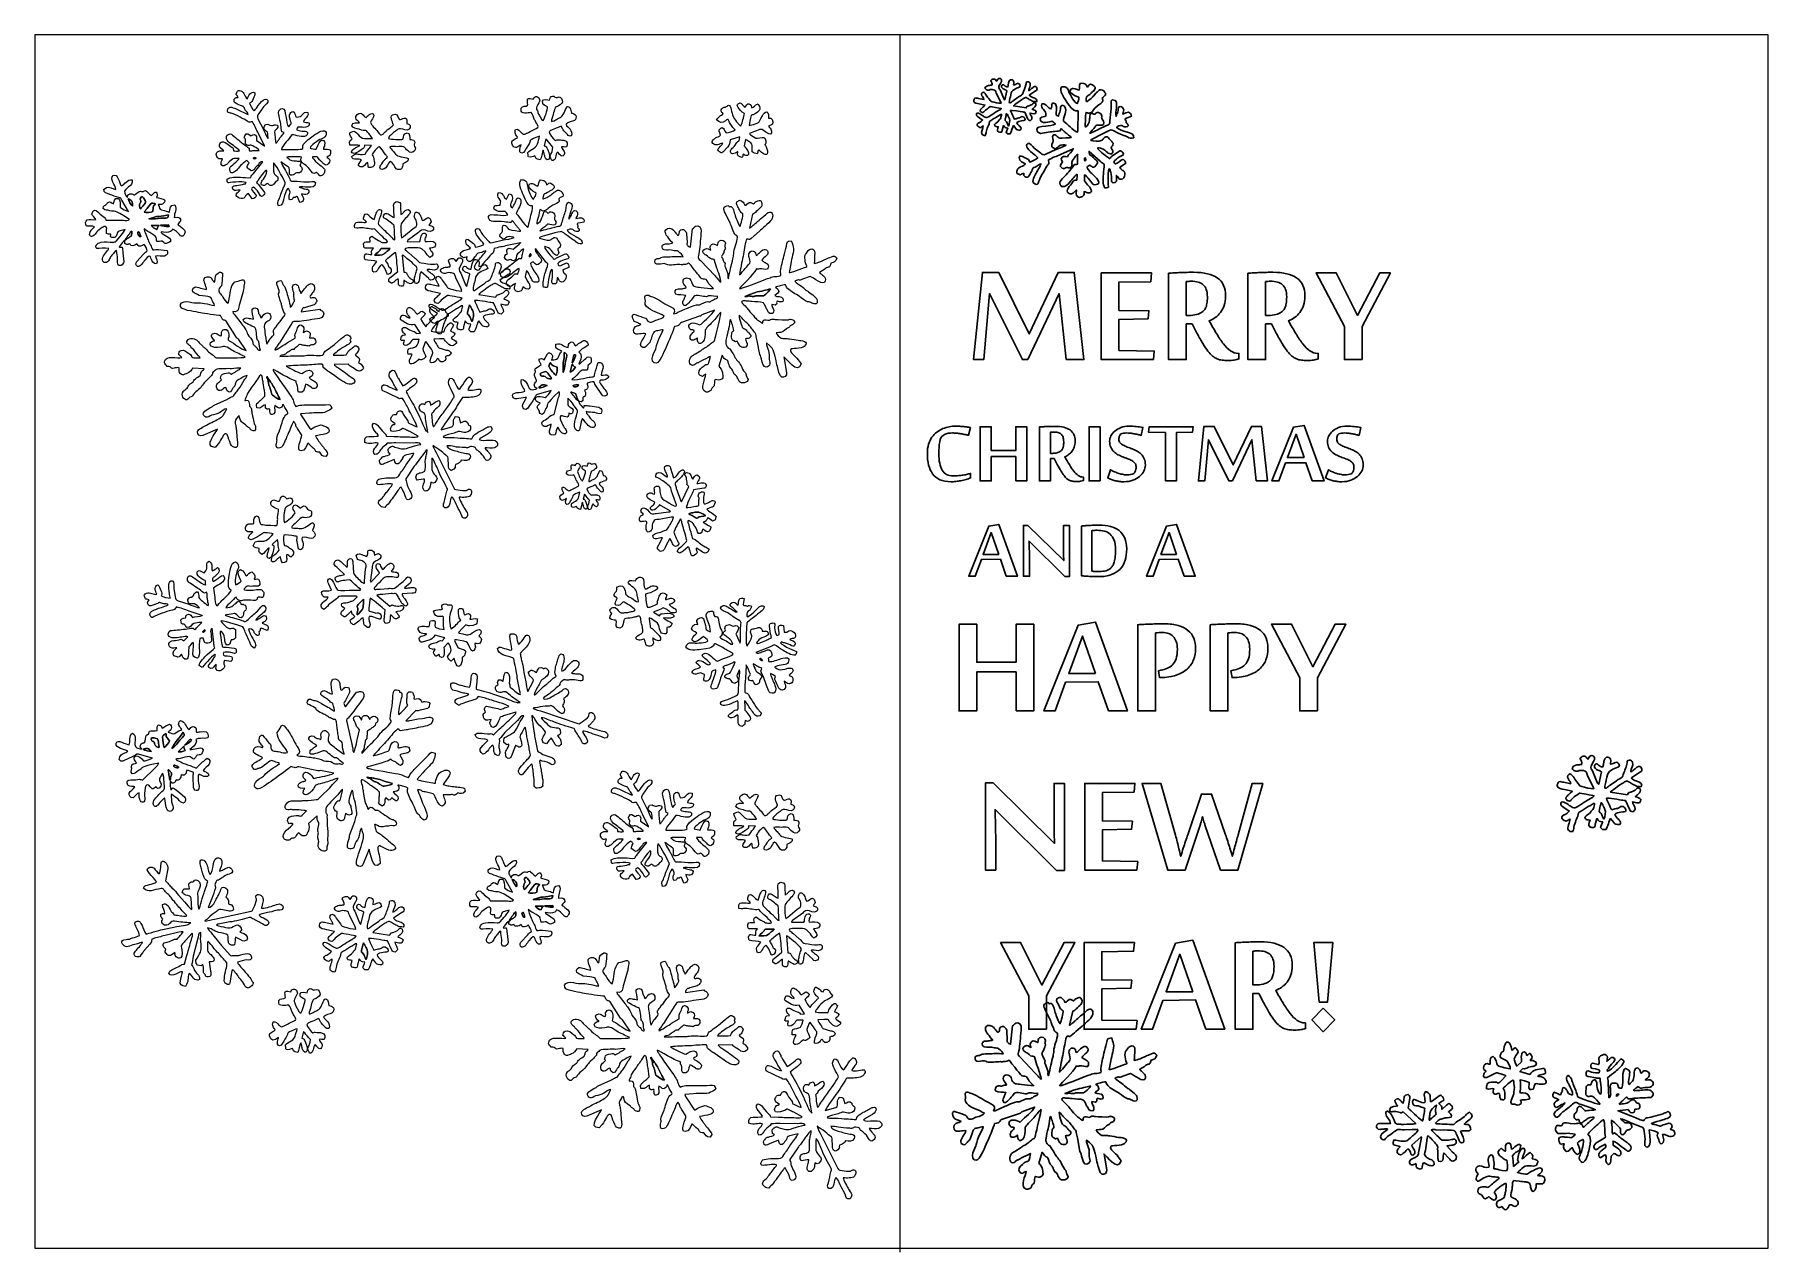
# Model space of a CAD drawing. Header units: millimetres. Extents: x -127 to 127, y -90 to 89.
import ezdxf

# ---------------------------------------------------------------- set-up
doc = ezdxf.new("R2010")
doc.units = ezdxf.units.MM
doc.header["$MEASUREMENT"] = 0
doc.layers.add('Layer 1', color=7, linetype='Continuous')

msp = doc.modelspace()

# ---------------------------------------------------------------- linework, layer by layer
at = {"layer": 'Layer 1', "color": 1, "lineweight": 20}
msp.add_lwpolyline([(-127, -88.9), (127, -88.9), (127, 88.9), (-127, 88.9), (-127, -88.9)], close=True, dxfattribs=at)
at = {"layer": 'Layer 1', "color": 5, "lineweight": 9}
msp.add_open_spline([(-0.2218, 88.824), (-0.2218, 88.824), (-0.2218, -89.5053), (-0.2218, -89.5053)], degree=3, dxfattribs=at)
at = {"layer": 'Layer 1'}
for points, knots in [([(11.3878, 78.7739), (11.3878, 78.7739), (12.2225, 78.5777), (12.2225, 78.5777), (12.2225, 78.5777), (12.1072, 78.4502), (11.9733, 78.3475), (11.8487, 78.2269), (11.8487, 78.2269), (11.7206, 78.1032), (11.5524, 78.0116), (11.5301, 77.7502), (11.5301, 77.7502), (11.6109, 77.6295), (11.6988, 77.4865), (11.9253, 77.4757), (11.9253, 77.4757), (12.0489, 77.5362), (12.0699, 77.5955), (12.1828, 77.7149), (12.1828, 77.7149), (12.3318, 77.8725), (12.5664, 78.0266), (12.7297, 78.1597), (12.7297, 78.1597), (12.7297, 78.1597), (13.0092, 78.3665), (13.0092, 78.3665), (13.0092, 78.3665), (13.0662, 78.4009), (14.436, 78.1118), (14.6136, 78.0781), (14.6136, 78.0781), (14.5455, 77.933), (14.3475, 77.8411), (14.2215, 77.7805), (14.2215, 77.7805), (14.2215, 77.7805), (13.7918, 77.5318), (13.7918, 77.5318), (13.7918, 77.5318), (13.6182, 77.3947), (12.6892, 76.7973), (12.5236, 76.7522), (12.5236, 76.7522), (12.3551, 76.7064), (12.151, 76.8757), (12.002, 76.9592), (12.002, 76.9592), (11.7959, 77.0744), (11.0909, 77.6883), (10.9751, 77.2623), (10.9751, 77.2623), (10.916, 77.045), (11.137, 76.9041), (11.288, 76.7919), (11.288, 76.7919), (11.288, 76.7919), (11.8912, 76.3947), (11.8912, 76.3947), (11.8912, 76.3947), (11.7954, 76.2443), (11.5249, 76.0806), (11.3738, 75.9949), (11.3738, 75.9949), (11.3196, 75.9641), (11.3109, 75.974), (11.2526, 75.934), (11.2526, 75.934), (11.071, 75.8093), (10.97, 75.6362), (11.1777, 75.4911), (11.1777, 75.4911), (11.7291, 75.1055), (11.569, 75.4111), (11.9814, 75.5271), (11.9814, 75.5271), (12.0079, 75.1863), (11.5638, 74.5769), (11.804, 74.288), (11.804, 74.288), (11.8983, 74.1747), (12.1006, 74.1441), (12.2586, 74.1258), (12.2586, 74.1258), (12.4362, 74.5241), (12.3607, 74.4791), (12.4477, 74.828), (12.4477, 74.828), (12.5695, 75.3163), (12.8561, 75.7131), (12.907, 76.1925), (12.907, 76.1925), (12.9961, 76.2694), (13.2268, 76.4125), (13.3281, 76.4654), (13.3281, 76.4654), (13.6268, 76.6214), (13.8975, 76.8581), (14.2108, 77.009), (14.2108, 77.009), (14.355, 77.0785), (14.4954, 77.2593), (14.6722, 77.2224), (14.6722, 77.2224), (14.656, 77.0953), (14.5833, 76.7986), (14.5401, 76.675), (14.5401, 76.675), (14.5053, 76.5751), (14.4777, 76.5541), (14.4115, 76.5012), (14.4115, 76.5012), (14.3062, 76.4171), (14.3437, 76.4486), (14.257, 76.3225), (14.257, 76.3225), (14.0705, 76.0511), (13.7977, 75.9446), (13.6059, 75.7225), (13.6059, 75.7225), (13.6059, 75.7225), (13.6613, 75.5591), (13.6613, 75.5591), (13.6613, 75.5591), (13.7368, 75.3937), (13.9651, 75.442), (14.1746, 75.4008), (14.1746, 75.4008), (14.0768, 75.0086), (13.9164, 74.9003), (14.1731, 74.6502), (14.1731, 74.6502), (14.2693, 74.6316), (14.4806, 74.5883), (14.5573, 74.5914), (14.5573, 74.5914), (14.7467, 74.599), (14.7105, 74.7441), (14.7546, 74.9101), (14.7546, 74.9101), (14.7546, 74.9101), (14.928, 75.5817), (14.928, 75.5817), (14.928, 75.5817), (15.2111, 75.2079), (15.1026, 75.3312), (15.5659, 75.2172), (15.5659, 75.2172), (15.5166, 75.0716), (15.34, 74.6697), (15.329, 74.6186), (15.329, 74.6186), (15.3534, 74.5651), (15.4982, 74.4084), (15.5564, 74.3886), (15.5564, 74.3886), (15.6002, 74.3736), (15.6765, 74.3781), (15.7378, 74.3754), (15.7378, 74.3754), (15.786, 74.3732), (15.8859, 74.3503), (15.9261, 74.3794), (15.9261, 74.3794), (16.1261, 74.6582), (16.259, 75.3967), (16.4152, 75.5758), (16.4152, 75.5758), (16.4152, 75.5758), (16.7733, 75.1431), (16.7733, 75.1431), (16.7733, 75.1431), (16.827, 75.0271), (16.8398, 74.9985), (17.0099, 74.9508), (17.0099, 74.9508), (17.2308, 74.8889), (17.6106, 74.8221), (17.5129, 75.1922), (17.5129, 75.1922), (17.4893, 75.2814), (17.403, 75.4014), (17.3237, 75.4724), (17.3237, 75.4724), (17.1564, 75.6223), (16.9401, 75.8247), (16.9007, 76.0185), (16.9007, 76.0185), (17.1315, 76.3237), (18.0334, 76.265), (18.1147, 76.4061), (18.1147, 76.4061), (18.1651, 76.7621), (17.7229, 77.0571), (17.4548, 76.82), (17.4548, 76.82), (17.2734, 76.6597), (17.2851, 76.7249), (17.0229, 76.6644), (17.0229, 76.6644), (16.8599, 76.6268), (16.6895, 76.5482), (16.5499, 76.5356), (16.5499, 76.5356), (16.4858, 76.6418), (16.4402, 76.7186), (16.3902, 76.8322), (16.3902, 76.8322), (16.3235, 76.9839), (15.9717, 77.6868), (15.9646, 77.7968), (15.9646, 77.7968), (16.1361, 77.8657), (17.5149, 77.6253), (17.763, 77.5798), (17.763, 77.5798), (17.8785, 77.5587), (17.926, 77.574), (18.0527, 77.5522), (18.0527, 77.5522), (18.0527, 77.5522), (18.5242, 76.5354), (18.5242, 76.5354), (18.5242, 76.5354), (18.6126, 76.367), (18.6566, 76.3562), (18.8948, 76.315), (18.8948, 76.315), (18.8948, 76.315), (19.1034, 76.5304), (19.1034, 76.5304), (19.1034, 76.5304), (19.1402, 76.6199), (19.1152, 76.7505), (19.0795, 76.8426), (19.0795, 76.8426), (18.9986, 77.0518), (18.8667, 77.1888), (18.8273, 77.409), (18.8273, 77.409), (19.2654, 77.3758), (19.6369, 77.0301), (19.751, 77.6704), (19.751, 77.6704), (19.6111, 77.8527), (19.4308, 77.881), (19.1605, 77.9706), (19.1605, 77.9706), (19.1861, 78.0704), (19.8806, 78.4434), (19.6604, 78.8261), (19.6604, 78.8261), (19.6406, 78.8605), (19.5622, 78.9146), (19.5394, 78.923), (19.5394, 78.923), (19.5192, 78.9302), (19.4608, 78.9369), (19.4476, 78.9367), (19.4476, 78.9367), (19.2611, 78.9322), (19.3606, 78.8386), (19.1223, 78.6881), (19.1223, 78.6881), (19.0296, 78.6297), (18.9389, 78.597), (18.8188, 78.5369), (18.8188, 78.5369), (18.6991, 78.4772), (18.65, 78.4629), (18.5113, 78.4363), (18.5113, 78.4363), (18.3917, 78.4134), (18.4517, 78.4623), (18.3726, 78.3599), (18.3726, 78.3599), (18.3276, 78.3016), (18.3009, 78.224), (18.274, 78.1727), (18.274, 78.1727), (18.274, 78.1727), (16.4294, 78.4613), (16.4294, 78.4613), (16.4294, 78.4613), (16.4844, 78.5901), (16.4862, 78.5527), (16.5802, 78.6283), (16.5802, 78.6283), (16.6773, 78.7065), (16.6454, 78.7125), (16.7586, 78.7673), (16.7586, 78.7673), (16.9611, 78.8655), (17.3856, 79.2689), (17.6799, 79.4257), (17.6799, 79.4257), (17.7635, 79.4703), (17.7873, 79.4788), (17.877, 79.5351), (17.877, 79.5351), (18.007, 79.6168), (18.1204, 79.7255), (18.272, 79.6749), (18.272, 79.6749), (18.4555, 79.6137), (18.539, 79.4975), (18.7157, 79.4139), (18.7157, 79.4139), (18.8832, 79.3346), (19.0461, 79.2384), (19.1842, 79.1656), (19.1842, 79.1656), (19.3953, 79.0542), (19.5503, 79.1039), (19.7595, 79.0721), (19.7595, 79.0721), (19.8446, 79.2401), (19.8864, 79.2678), (19.766, 79.4123), (19.766, 79.4123), (19.5108, 79.7186), (18.9295, 79.6874), (18.7148, 80.0363), (18.7148, 80.0363), (18.7148, 80.0363), (19.629, 80.6501), (19.629, 80.6501), (19.629, 80.6501), (19.6357, 80.6519), (19.645, 80.6533), (19.6517, 80.6552), (19.6517, 80.6552), (20.0543, 80.7714), (19.8444, 81.5709), (19.2966, 81.1984), (19.2966, 81.1984), (19.2279, 81.1517), (19.2117, 81.1186), (19.1446, 81.0597), (19.1446, 81.0597), (19.0768, 81.0005), (19.0292, 80.9782), (18.9625, 80.9246), (18.9625, 80.9246), (18.8717, 80.8516), (18.7195, 80.6878), (18.6411, 80.7045), (18.6411, 80.7045), (18.6411, 80.7045), (18.6323, 80.7584), (18.6323, 80.7584), (18.6323, 80.7584), (18.642, 81.0739), (18.9806, 81.3767), (18.8392, 81.7507), (18.8392, 81.7507), (18.7882, 81.8856), (18.6548, 82.0034), (18.4621, 81.9805), (18.4621, 81.9805), (18.1712, 81.9458), (18.2787, 81.7747), (18.2202, 81.5401), (18.2202, 81.5401), (18.1188, 81.1332), (17.9072, 80.6622), (17.7569, 80.2654), (17.7569, 80.2654), (17.6699, 80.0355), (17.5313, 80.0154), (17.2449, 79.8423), (17.2449, 79.8423), (17.1612, 79.7916), (17.1429, 79.7708), (17.0754, 79.7298), (17.0754, 79.7298), (17.0754, 79.7298), (16.3783, 79.2255), (16.3783, 79.2255), (16.3783, 79.2255), (16.2651, 79.1187), (16.1301, 79.0603), (16.0109, 78.9614), (16.0109, 78.9614), (15.9828, 78.938), (15.9672, 78.9095), (15.9181, 78.8938), (15.9181, 78.8938), (15.6216, 78.7992), (15.9328, 79.7001), (15.9507, 79.7724), (15.9507, 79.7724), (16.0732, 80.2673), (16.055, 80.5136), (16.3092, 80.7426), (16.3092, 80.7426), (16.3092, 80.7426), (16.6891, 80.9857), (16.6891, 80.9857), (16.6891, 80.9857), (16.8991, 81.1166), (17.214, 81.131), (17.4, 81.329), (17.4, 81.329), (17.2034, 82.1241), (16.8219, 81.546), (16.425, 81.5386), (16.425, 81.5386), (16.422, 81.7496), (16.5065, 81.9039), (16.4217, 82.0872), (16.4217, 82.0872), (16.3509, 82.24), (16.1483, 82.3519), (15.9837, 82.2939), (15.9837, 82.2939), (15.6573, 82.1787), (15.6714, 81.5445), (15.5794, 81.2532), (15.5794, 81.2532), (15.3883, 81.2446), (15.2197, 81.3053), (15.1138, 81.433), (15.1138, 81.433), (14.7976, 81.8135), (14.3887, 81.2704), (14.9002, 80.9643), (14.9002, 80.9643), (15.0517, 80.8735), (15.3332, 80.7877), (15.4429, 80.6877), (15.4429, 80.6877), (15.4429, 80.6877), (15.1302, 79.3434), (15.1302, 79.3434), (15.1302, 79.3434), (15.0358, 79.3493), (15.0096, 79.446), (14.9696, 79.5309), (14.9696, 79.5309), (14.9696, 79.5309), (14.4437, 80.7941), (14.4437, 80.7941), (14.4437, 80.7941), (14.3756, 80.9356), (14.2244, 81.1019), (14.2834, 81.3384), (14.2834, 81.3384), (14.3715, 81.6917), (14.7677, 81.9582), (14.6462, 82.2836), (14.6462, 82.2836), (14.5945, 82.4221), (14.4087, 82.5444), (14.243, 82.4733), (14.243, 82.4733), (14.081, 82.4038), (14.0591, 82.2527), (13.9479, 82.0881), (13.9479, 82.0881), (13.7443, 82.2181), (13.8235, 82.4771), (13.419, 82.4023), (13.419, 82.4023), (13.2822, 82.377), (13.1618, 82.3087), (13.085, 82.1631), (13.085, 82.1631), (13.1237, 82.0537), (13.3506, 81.6724), (13.2771, 81.5565), (13.2771, 81.5565), (13.2057, 81.4699), (13.29, 81.5257), (13.173, 81.4951), (13.173, 81.4951), (13.1632, 81.4925), (13.0471, 81.4841), (13.0224, 81.4823), (13.0224, 81.4823), (12.9242, 81.4756), (12.8235, 81.4718), (12.7241, 81.4513), (12.7241, 81.4513), (12.4115, 81.3868), (11.9691, 81.1255), (12.4128, 80.861), (12.4128, 80.861), (12.5566, 80.7752), (12.6767, 80.7219), (12.8316, 80.7927), (12.8316, 80.7927), (13.0413, 80.8885), (13.1978, 80.8733), (13.4414, 80.8397), (13.4414, 80.8397), (13.7914, 80.7914), (13.7578, 80.664), (13.894, 80.3062), (13.894, 80.3062), (13.894, 80.3062), (14.4925, 79.0862), (14.4925, 79.0862), (14.4925, 79.0862), (14.522, 79.0157), (14.57, 78.9165), (14.5817, 78.8443), (14.5817, 78.8443), (14.2401, 78.8294), (13.6097, 78.9829), (13.2707, 79.0835), (13.2707, 79.0835), (12.9008, 79.1932), (13.0148, 79.2838), (12.7299, 79.6056), (12.7299, 79.6056), (12.5588, 79.7989), (12.473, 80.0046), (12.3218, 80.2027), (12.3218, 80.2027), (12.2484, 80.2987), (12.1418, 80.4192), (12.0076, 80.4686), (12.0076, 80.4686), (11.7432, 80.4042), (11.6292, 80.2058), (11.7728, 79.9529), (11.7728, 79.9529), (11.8286, 79.8547), (11.8739, 79.7899), (11.9461, 79.6878), (11.9461, 79.6878), (11.9898, 79.6258), (12.0486, 79.4859), (12.0664, 79.3895), (12.0664, 79.3895), (12.0664, 79.3895), (11.2855, 79.55), (11.2855, 79.55), (11.2855, 79.55), (11.0861, 79.5867), (10.9229, 79.6892), (10.7671, 79.5863), (10.7671, 79.5863), (10.6735, 79.5247), (10.5508, 79.297), (10.5744, 79.1804), (10.5744, 79.1804), (10.6516, 78.7993), (11.0648, 78.8544), (11.3878, 78.7739)], [0, 0, 0, 0, 0.00719424, 0.00719424, 0.00719424, 0.00719424, 0.01438849, 0.01438849, 0.01438849, 0.01438849, 0.02158273, 0.02158273, 0.02158273, 0.02158273, 0.02877698, 0.02877698, 0.02877698, 0.02877698, 0.03597122, 0.03597122, 0.03597122, 0.03597122, 0.04316547, 0.04316547, 0.04316547, 0.04316547, 0.05035971, 0.05035971, 0.05035971, 0.05035971, 0.05755396, 0.05755396, 0.05755396, 0.05755396, 0.0647482, 0.0647482, 0.0647482, 0.0647482, 0.07194245, 0.07194245, 0.07194245, 0.07194245, 0.07913669, 0.07913669, 0.07913669, 0.07913669, 0.08633094, 0.08633094, 0.08633094, 0.08633094, 0.09352518, 0.09352518, 0.09352518, 0.09352518, 0.10071942, 0.10071942, 0.10071942, 0.10071942, 0.10791367, 0.10791367, 0.10791367, 0.10791367, 0.11510791, 0.11510791, 0.11510791, 0.11510791, 0.12230216, 0.12230216, 0.12230216, 0.12230216, 0.1294964, 0.1294964, 0.1294964, 0.1294964, 0.13669065, 0.13669065, 0.13669065, 0.13669065, 0.14388489, 0.14388489, 0.14388489, 0.14388489, 0.15107914, 0.15107914, 0.15107914, 0.15107914, 0.15827338, 0.15827338, 0.15827338, 0.15827338, 0.16546763, 0.16546763, 0.16546763, 0.16546763, 0.17266187, 0.17266187, 0.17266187, 0.17266187, 0.17985612, 0.17985612, 0.17985612, 0.17985612, 0.18705036, 0.18705036, 0.18705036, 0.18705036, 0.1942446, 0.1942446, 0.1942446, 0.1942446, 0.20143885, 0.20143885, 0.20143885, 0.20143885, 0.20863309, 0.20863309, 0.20863309, 0.20863309, 0.21582734, 0.21582734, 0.21582734, 0.21582734, 0.22302158, 0.22302158, 0.22302158, 0.22302158, 0.23021583, 0.23021583, 0.23021583, 0.23021583, 0.23741007, 0.23741007, 0.23741007, 0.23741007, 0.24460432, 0.24460432, 0.24460432, 0.24460432, 0.25179856, 0.25179856, 0.25179856, 0.25179856, 0.25899281, 0.25899281, 0.25899281, 0.25899281, 0.26618705, 0.26618705, 0.26618705, 0.26618705, 0.27338129, 0.27338129, 0.27338129, 0.27338129, 0.28057554, 0.28057554, 0.28057554, 0.28057554, 0.28776978, 0.28776978, 0.28776978, 0.28776978, 0.29496403, 0.29496403, 0.29496403, 0.29496403, 0.30215827, 0.30215827, 0.30215827, 0.30215827, 0.30935252, 0.30935252, 0.30935252, 0.30935252, 0.31654676, 0.31654676, 0.31654676, 0.31654676, 0.32374101, 0.32374101, 0.32374101, 0.32374101, 0.33093525, 0.33093525, 0.33093525, 0.33093525, 0.3381295, 0.3381295, 0.3381295, 0.3381295, 0.34532374, 0.34532374, 0.34532374, 0.34532374, 0.35251799, 0.35251799, 0.35251799, 0.35251799, 0.35971223, 0.35971223, 0.35971223, 0.35971223, 0.36690647, 0.36690647, 0.36690647, 0.36690647, 0.37410072, 0.37410072, 0.37410072, 0.37410072, 0.38129496, 0.38129496, 0.38129496, 0.38129496, 0.38848921, 0.38848921, 0.38848921, 0.38848921, 0.39568345, 0.39568345, 0.39568345, 0.39568345, 0.4028777, 0.4028777, 0.4028777, 0.4028777, 0.41007194, 0.41007194, 0.41007194, 0.41007194, 0.41726619, 0.41726619, 0.41726619, 0.41726619, 0.42446043, 0.42446043, 0.42446043, 0.42446043, 0.43165468, 0.43165468, 0.43165468, 0.43165468, 0.43884892, 0.43884892, 0.43884892, 0.43884892, 0.44604317, 0.44604317, 0.44604317, 0.44604317, 0.45323741, 0.45323741, 0.45323741, 0.45323741, 0.46043165, 0.46043165, 0.46043165, 0.46043165, 0.4676259, 0.4676259, 0.4676259, 0.4676259, 0.47482014, 0.47482014, 0.47482014, 0.47482014, 0.48201439, 0.48201439, 0.48201439, 0.48201439, 0.48920863, 0.48920863, 0.48920863, 0.48920863, 0.49640288, 0.49640288, 0.49640288, 0.49640288, 0.50359712, 0.50359712, 0.50359712, 0.50359712, 0.51079137, 0.51079137, 0.51079137, 0.51079137, 0.51798561, 0.51798561, 0.51798561, 0.51798561, 0.52517986, 0.52517986, 0.52517986, 0.52517986, 0.5323741, 0.5323741, 0.5323741, 0.5323741, 0.53956835, 0.53956835, 0.53956835, 0.53956835, 0.54676259, 0.54676259, 0.54676259, 0.54676259, 0.55395683, 0.55395683, 0.55395683, 0.55395683, 0.56115108, 0.56115108, 0.56115108, 0.56115108, 0.56834532, 0.56834532, 0.56834532, 0.56834532, 0.57553957, 0.57553957, 0.57553957, 0.57553957, 0.58273381, 0.58273381, 0.58273381, 0.58273381, 0.58992806, 0.58992806, 0.58992806, 0.58992806, 0.5971223, 0.5971223, 0.5971223, 0.5971223, 0.60431655, 0.60431655, 0.60431655, 0.60431655, 0.61151079, 0.61151079, 0.61151079, 0.61151079, 0.61870504, 0.61870504, 0.61870504, 0.61870504, 0.62589928, 0.62589928, 0.62589928, 0.62589928, 0.63309353, 0.63309353, 0.63309353, 0.63309353, 0.64028777, 0.64028777, 0.64028777, 0.64028777, 0.64748201, 0.64748201, 0.64748201, 0.64748201, 0.65467626, 0.65467626, 0.65467626, 0.65467626, 0.6618705, 0.6618705, 0.6618705, 0.6618705, 0.66906475, 0.66906475, 0.66906475, 0.66906475, 0.67625899, 0.67625899, 0.67625899, 0.67625899, 0.68345324, 0.68345324, 0.68345324, 0.68345324, 0.69064748, 0.69064748, 0.69064748, 0.69064748, 0.69784173, 0.69784173, 0.69784173, 0.69784173, 0.70503597, 0.70503597, 0.70503597, 0.70503597, 0.71223022, 0.71223022, 0.71223022, 0.71223022, 0.71942446, 0.71942446, 0.71942446, 0.71942446, 0.72661871, 0.72661871, 0.72661871, 0.72661871, 0.73381295, 0.73381295, 0.73381295, 0.73381295, 0.74100719, 0.74100719, 0.74100719, 0.74100719, 0.74820144, 0.74820144, 0.74820144, 0.74820144, 0.75539568, 0.75539568, 0.75539568, 0.75539568, 0.76258993, 0.76258993, 0.76258993, 0.76258993, 0.76978417, 0.76978417, 0.76978417, 0.76978417, 0.77697842, 0.77697842, 0.77697842, 0.77697842, 0.78417266, 0.78417266, 0.78417266, 0.78417266, 0.79136691, 0.79136691, 0.79136691, 0.79136691, 0.79856115, 0.79856115, 0.79856115, 0.79856115, 0.8057554, 0.8057554, 0.8057554, 0.8057554, 0.81294964, 0.81294964, 0.81294964, 0.81294964, 0.82014388, 0.82014388, 0.82014388, 0.82014388, 0.82733813, 0.82733813, 0.82733813, 0.82733813, 0.83453237, 0.83453237, 0.83453237, 0.83453237, 0.84172662, 0.84172662, 0.84172662, 0.84172662, 0.84892086, 0.84892086, 0.84892086, 0.84892086, 0.85611511, 0.85611511, 0.85611511, 0.85611511, 0.86330935, 0.86330935, 0.86330935, 0.86330935, 0.8705036, 0.8705036, 0.8705036, 0.8705036, 0.87769784, 0.87769784, 0.87769784, 0.87769784, 0.88489209, 0.88489209, 0.88489209, 0.88489209, 0.89208633, 0.89208633, 0.89208633, 0.89208633, 0.89928058, 0.89928058, 0.89928058, 0.89928058, 0.90647482, 0.90647482, 0.90647482, 0.90647482, 0.91366906, 0.91366906, 0.91366906, 0.91366906, 0.92086331, 0.92086331, 0.92086331, 0.92086331, 0.92805755, 0.92805755, 0.92805755, 0.92805755, 0.9352518, 0.9352518, 0.9352518, 0.9352518, 0.94244604, 0.94244604, 0.94244604, 0.94244604, 0.94964029, 0.94964029, 0.94964029, 0.94964029, 0.95683453, 0.95683453, 0.95683453, 0.95683453, 0.96402878, 0.96402878, 0.96402878, 0.96402878, 0.97122302, 0.97122302, 0.97122302, 0.97122302, 0.97841727, 0.97841727, 0.97841727, 0.97841727, 0.98561151, 0.98561151, 0.98561151, 0.98561151, 1, 1, 1, 1]), ([(17.9003, 68.6087), (17.9223, 68.3264), (17.8667, 68.3191), (18.0172, 68.1457), (18.0172, 68.1457), (18.1566, 67.985), (18.2224, 67.9978), (18.5211, 68.0053), (18.5211, 68.0053), (18.6852, 68.0731), (18.9557, 68.7058), (19.0722, 68.9078), (19.0722, 68.9078), (19.4065, 69.4876), (18.9487, 69.2057), (19.8329, 69.6419), (19.8329, 69.6419), (20.0274, 69.7379), (20.1826, 69.9621), (20.4353, 69.9913), (20.4353, 69.9913), (20.3507, 69.6152), (19.8465, 68.8851), (19.6502, 68.4549), (19.6502, 68.4549), (19.5412, 68.2164), (19.3674, 67.8823), (19.2878, 67.6398), (19.2878, 67.6398), (19.17, 67.2806), (19.3959, 66.9803), (19.7537, 66.964), (19.7537, 66.964), (20.0143, 66.952), (19.9882, 67.069), (20.0679, 67.284), (20.0679, 67.284), (20.1404, 67.4799), (20.194, 67.559), (20.2698, 67.7767), (20.2698, 67.7767), (20.426, 68.226), (20.7673, 68.6565), (20.9778, 69.1009), (20.9778, 69.1009), (21.1676, 69.5015), (21.4523, 69.8182), (21.5216, 69.9371), (21.5216, 69.9371), (21.6289, 70.1208), (21.5336, 70.3468), (21.5391, 70.5544), (21.5391, 70.5544), (21.8221, 70.6851), (22.1082, 70.8683), (22.4079, 70.9806), (22.4079, 70.9806), (22.7158, 71.0961), (23.0132, 71.2328), (23.3189, 71.363), (23.3189, 71.363), (23.3189, 71.363), (25.1603, 72.1649), (25.1603, 72.1649), (25.1603, 72.1649), (25.0271, 71.8811), (24.4753, 71.2928), (24.3048, 71.0114), (24.3048, 71.0114), (23.9787, 71.0062), (23.7896, 71.1753), (23.5406, 70.9401), (23.5406, 70.9401), (23.2265, 70.6434), (23.5975, 70.3026), (23.6127, 70.2679), (23.6127, 70.2679), (23.3731, 69.9681), (22.983, 69.6264), (23.5436, 69.3567), (23.5436, 69.3567), (23.8688, 69.2002), (23.7707, 69.2465), (24.0512, 69.4033), (24.0512, 69.4033), (24.2311, 69.5039), (24.3684, 69.3723), (24.6837, 69.3655), (24.6837, 69.3655), (25.2393, 69.7206), (24.8023, 70.0928), (25.0751, 70.467), (25.0751, 70.467), (25.2407, 70.6941), (25.453, 71.0678), (25.6602, 71.2534), (25.6602, 71.2534), (25.7886, 71.3684), (25.6429, 71.2861), (25.8161, 71.3566), (25.8161, 71.3566), (25.7996, 71.1042), (25.7951, 70.8563), (25.7781, 70.603), (25.7781, 70.603), (25.7617, 70.3592), (25.8273, 70.166), (25.768, 69.9249), (25.768, 69.9249), (25.3379, 69.7602), (25.5698, 70.1741), (25.0456, 69.4704), (25.0456, 69.4704), (24.6155, 68.8932), (24.0097, 68.2993), (23.5539, 67.7546), (23.5539, 67.7546), (23.3146, 67.4685), (23.043, 67.3739), (23.2665, 66.8994), (23.2665, 66.8994), (23.3523, 66.7172), (23.4081, 66.682), (23.6695, 66.6507), (23.6695, 66.6507), (24.2369, 66.5827), (24.7328, 67.4337), (25.0901, 67.8128), (25.0901, 67.8128), (25.2788, 68.013), (25.5181, 68.4036), (25.7325, 68.4558), (25.7325, 68.4558), (25.7524, 68.1645), (25.7158, 67.8821), (25.6661, 67.5956), (25.6661, 67.5956), (25.6661, 67.5956), (25.5385, 67.579), (25.5385, 67.579), (25.5385, 67.579), (25.3695, 67.5652), (25.2462, 67.5793), (25.1579, 67.4248), (25.1579, 67.4248), (24.9868, 67.1249), (24.8056, 66.91), (24.5679, 66.6431), (24.5679, 66.6431), (23.985, 65.9885), (24.4373, 65.5274), (24.8872, 65.5711), (24.8872, 65.5711), (25.2613, 65.6073), (25.3971, 66.0677), (25.632, 66.1619), (25.632, 66.1619), (25.6407, 65.8781), (25.5035, 65.6429), (25.6505, 65.3645), (25.6505, 65.3645), (25.7202, 65.2326), (25.87, 65.0424), (26.1029, 65.0452), (26.1029, 65.0452), (26.2584, 65.0471), (26.5465, 65.1894), (26.6376, 65.2705), (26.6376, 65.2705), (26.8455, 65.4554), (26.6989, 65.6198), (26.7478, 65.9193), (26.7478, 65.9193), (27.0669, 65.8754), (27.0586, 65.653), (27.6305, 65.7165), (27.6305, 65.7165), (27.9004, 65.9731), (27.8544, 66), (27.6874, 66.3648), (27.6874, 66.3648), (27.5326, 66.7031), (27.4402, 66.6266), (27.2439, 66.8979), (27.2439, 66.8979), (27.2439, 66.8979), (26.8325, 67.4623), (26.8325, 67.4623), (26.8325, 67.4623), (26.7733, 67.6662), (26.7959, 68.1217), (26.8356, 68.3558), (26.8356, 68.3558), (27.2229, 68.1964), (27.8812, 67.0217), (28.1468, 66.939), (28.1468, 66.939), (28.359, 66.8729), (28.7488, 66.9646), (28.8688, 67.0713), (28.8688, 67.0713), (29.0404, 67.3122), (28.5458, 67.931), (28.3904, 68.0668), (28.3904, 68.0668), (28.0247, 68.386), (27.3449, 69.0386), (27.1866, 69.4739), (27.1866, 69.4739), (27.2986, 69.6325), (27.3906, 69.6386), (27.517, 69.7868), (27.517, 69.7868), (27.6948, 69.7084), (27.8439, 69.5605), (28.0512, 69.5052), (28.0512, 69.5052), (28.0622, 69.5023), (28.1464, 69.4871), (28.1522, 69.4869), (28.1522, 69.4869), (28.343, 69.4797), (28.6672, 69.9661), (28.7004, 70.0588), (28.7004, 70.0588), (28.7918, 70.3131), (28.4868, 70.5772), (28.3336, 70.6674), (28.3336, 70.6674), (28.0999, 70.805), (28.033, 71.0148), (27.827, 71.145), (27.827, 71.145), (27.5831, 71.299), (27.4367, 71.4684), (27.4931, 71.7948), (27.4931, 71.7948), (27.4931, 71.7948), (29.1082, 70.3524), (29.1082, 70.3524), (29.1082, 70.3524), (29.3229, 70.1723), (29.4189, 70.0477), (29.7129, 69.9256), (29.7129, 69.9256), (29.729, 69.4216), (29.6181, 68.928), (29.5783, 68.4264), (29.5783, 68.4264), (29.537, 67.907), (29.4787, 66.9096), (29.7647, 66.4686), (29.7647, 66.4686), (29.8983, 66.4674), (30.2255, 66.4549), (30.3141, 66.5686), (30.3141, 66.5686), (30.34, 66.6187), (30.1221, 68.656), (30.4015, 69.2335), (30.4015, 69.2335), (30.4015, 69.2335), (30.5694, 69.1508), (30.5694, 69.1508), (30.5694, 69.1508), (30.6012, 68.9722), (30.5717, 68.9129), (30.6483, 68.6982), (30.6483, 68.6982), (30.9209, 67.9346), (30.4644, 67.0119), (31.2625, 67.2553), (31.2625, 67.2553), (31.2625, 67.2553), (31.3536, 67.2945), (31.3536, 67.2945), (31.3536, 67.2945), (31.6146, 67.4131), (31.4278, 67.9797), (31.4994, 68.2902), (31.4994, 68.2902), (31.6917, 68.1254), (31.7723, 67.8059), (32.0044, 67.7263), (32.0044, 67.7263), (32.6147, 67.5173), (32.9702, 68.6764), (32.5193, 68.9359), (32.5193, 68.9359), (32.1775, 69.1326), (32.2444, 69.0924), (32.0086, 69.4854), (32.0086, 69.4854), (32.0086, 69.4854), (32.829, 70.0065), (32.829, 70.0065), (32.829, 70.0065), (32.8369, 70.3125), (32.6554, 70.5708), (32.3758, 70.6035), (32.3758, 70.6035), (32.2013, 70.5815), (31.5934, 69.9522), (31.3657, 69.9707), (31.3657, 69.9707), (31.2324, 70.0331), (31.1676, 70.1321), (31.1283, 70.2743), (31.1283, 70.2743), (31.2673, 70.551), (31.6521, 70.807), (31.9359, 70.9936), (31.9359, 70.9936), (31.9359, 70.9936), (32.449, 71.239), (32.449, 71.239), (32.449, 71.239), (32.6608, 71.4299), (32.4033, 71.629), (32.3183, 71.7309), (32.3183, 71.7309), (32.1401, 71.9446), (32.0586, 71.9239), (31.8322, 71.7789), (31.8322, 71.7789), (31.8322, 71.7789), (30.9098, 71.1333), (30.9098, 71.1333), (30.9098, 71.1333), (30.6934, 70.9888), (30.6886, 70.8848), (30.4633, 70.757), (30.4633, 70.757), (30.3318, 70.8228), (30.3281, 70.8669), (30.2427, 70.939), (30.2427, 70.939), (30.1633, 71.006), (30.0832, 71.0322), (29.9781, 71.1051), (29.9781, 71.1051), (29.8173, 71.2167), (28.7991, 72.0415), (28.746, 72.1857), (28.746, 72.1857), (28.6317, 72.4957), (29.1792, 72.266), (29.3238, 72.2246), (29.3238, 72.2246), (29.6115, 72.1422), (29.9772, 71.8261), (30.1861, 71.6217), (30.1861, 71.6217), (30.2924, 71.5176), (30.5668, 71.4175), (30.7487, 71.4012), (30.7487, 71.4012), (30.8563, 71.4872), (30.9982, 71.6863), (30.9506, 71.8729), (30.9506, 71.8729), (30.9037, 72.0567), (30.7428, 72.1765), (30.6943, 72.384), (30.6943, 72.384), (30.8125, 72.5383), (30.9235, 72.529), (30.9776, 72.7656), (30.9776, 72.7656), (31.0423, 73.0489), (30.9139, 73.0948), (30.8083, 73.248), (30.8083, 73.248), (30.8083, 73.248), (30.5146, 73.5506), (30.5146, 73.5506), (30.5146, 73.5506), (30.4108, 73.665), (30.2749, 73.8861), (30.1392, 73.9255), (30.1392, 73.9255), (29.8383, 73.9014), (29.7967, 73.9179), (29.6455, 73.7273), (29.6455, 73.7273), (29.5366, 73.59), (29.4263, 73.4303), (29.2726, 73.3732), (29.2726, 73.3732), (28.9235, 73.2434), (28.1346, 73.3221), (27.7518, 73.3823), (27.7518, 73.3823), (27.7542, 73.4038), (27.7507, 73.4165), (27.7594, 73.4185), (27.7594, 73.4185), (27.7594, 73.4185), (27.8347, 73.5176), (27.8347, 73.5176), (27.8347, 73.5176), (28.1977, 73.7973), (30.5615, 74.94), (30.7041, 74.9466), (30.7041, 74.9466), (30.8452, 74.9533), (31.348, 74.7044), (31.4739, 74.6293), (31.4739, 74.6293), (31.8964, 74.3771), (32.7861, 74.0922), (33.0978, 73.9104), (33.0978, 73.9104), (33.4061, 73.7309), (33.6386, 73.6738), (34.021, 73.7936), (34.021, 73.7936), (34.0263, 74.1635), (33.9199, 74.2652), (33.6444, 74.4071), (33.6444, 74.4071), (33.1958, 74.6382), (33.2634, 74.5334), (32.9277, 74.6513), (32.9277, 74.6513), (32.5159, 74.7959), (31.7564, 75.0162), (31.5302, 75.2884), (31.5302, 75.2884), (31.63, 75.4755), (32.059, 75.65), (32.2775, 75.5749), (32.2775, 75.5749), (32.4869, 75.503), (32.4821, 75.418), (32.6727, 75.4147), (32.6727, 75.4147), (32.9488, 75.4099), (33.3988, 75.3647), (33.1839, 75.7811), (33.1839, 75.7811), (33.1279, 75.8896), (33.047, 75.9292), (32.9246, 75.9984), (32.9246, 75.9984), (32.9145, 76.1425), (32.9529, 76.1916), (32.9049, 76.3058), (32.9049, 76.3058), (32.8616, 76.409), (32.4862, 76.5879), (33.191, 76.7666), (33.191, 76.7666), (33.191, 76.7666), (33.6863, 76.9417), (33.6863, 76.9417), (33.6863, 76.9417), (33.7104, 77.2183), (33.5073, 77.4967), (33.2452, 77.5266), (33.2452, 77.5266), (33.0682, 77.5468), (32.7164, 77.3192), (32.4228, 77.2749), (32.4228, 77.2749), (32.4844, 77.5658), (32.6384, 77.8348), (32.5002, 78.0946), (32.5002, 78.0946), (32.3943, 78.2935), (32.1076, 78.4668), (31.8756, 78.3103), (31.8756, 78.3103), (31.7581, 78.1528), (31.7518, 77.8309), (31.6846, 77.6156), (31.6846, 77.6156), (31.613, 77.3866), (31.5119, 77.17), (31.4461, 76.944), (31.4461, 76.944), (31.3241, 77.13), (31.474, 77.844), (31.4899, 78.1903), (31.4899, 78.1903), (31.5197, 78.8411), (31.6769, 79.3697), (30.8807, 79.3652), (30.8807, 79.3652), (30.5287, 79.2343), (30.7909, 78.6071), (30.7267, 78.0917), (30.7267, 78.0917), (30.6516, 77.4887), (30.5611, 76.8759), (30.5334, 76.2723), (30.5334, 76.2723), (30.4978, 75.4956), (30.4504, 75.8761), (29.2256, 75.2139), (29.2256, 75.2139), (29.04, 75.1135), (27.7466, 74.464), (27.6109, 74.4509), (27.6109, 74.4509), (27.6858, 74.6407), (28.1902, 75.1514), (28.3478, 75.3721), (28.3478, 75.3721), (28.5446, 75.648), (28.4652, 75.6405), (28.8404, 75.6498), (28.8404, 75.6498), (29.2128, 75.6591), (29.7148, 75.4896), (29.6521, 76.0198), (29.6521, 76.0198), (29.6282, 76.2211), (29.6009, 76.2644), (29.4951, 76.3743), (29.4951, 76.3743), (29.0662, 76.8196), (29.6413, 76.8952), (29.0664, 77.4107), (29.0664, 77.4107), (28.9565, 77.5092), (28.8597, 77.526), (28.6619, 77.485), (28.6619, 77.485), (28.3734, 77.4253), (28.4884, 77.3788), (28.3596, 77.277), (28.3596, 77.277), (28.1667, 77.1244), (28.1489, 77.3434), (27.9927, 77.3506), (27.9927, 77.3506), (27.6872, 77.3646), (27.6121, 77.3393), (27.6107, 77.0247), (27.6107, 77.0247), (27.6095, 76.7802), (27.5419, 76.6342), (27.5294, 76.3681), (27.5294, 76.3681), (27.5078, 75.9121), (27.2681, 75.6421), (26.975, 75.3483), (26.975, 75.3483), (26.831, 75.5509), (26.9498, 76.1239), (26.975, 76.4353), (26.975, 76.4353), (27.001, 76.7552), (26.9264, 77.2991), (27.0399, 77.5207), (27.0399, 77.5207), (27.4083, 77.4602), (27.2297, 77.2017), (27.7788, 77.5155), (27.7788, 77.5155), (28.1268, 77.7144), (27.9796, 77.7517), (28.3315, 78.1156), (28.3315, 78.1156), (28.3315, 78.1156), (28.7328, 78.4806), (28.7328, 78.4806), (28.7328, 78.4806), (28.9295, 78.6341), (29.4994, 78.9899), (29.5131, 79.219), (29.5131, 79.219), (29.528, 79.4655), (29.2904, 79.4638), (29.4841, 79.709), (29.4841, 79.709), (29.5779, 79.8278), (29.78, 79.9637), (29.9088, 80.0451), (29.9088, 80.0451), (29.9324, 80.3094), (29.8509, 80.3861), (29.7282, 80.543), (29.7282, 80.543), (29.5541, 80.7654), (29.6078, 80.7282), (29.2759, 80.7966), (29.2759, 80.7966), (29.0677, 80.8395), (29.0213, 80.8364), (28.8452, 80.6829), (28.8452, 80.6829), (28.7144, 80.5689), (28.575, 80.4275), (28.4823, 80.3203), (28.4823, 80.3203), (27.9082, 79.6559), (28.0223, 79.7366), (27.4311, 79.282), (27.4311, 79.282), (27.0516, 78.9903), (27.0584, 79.0504), (27.0771, 79.4585), (27.0771, 79.4585), (27.1064, 80.1001), (27.2128, 79.7693), (27.6123, 80.1559), (27.6123, 80.1559), (27.731, 80.2707), (27.7954, 80.3748), (27.9223, 80.4865), (27.9223, 80.4865), (28.0753, 80.6213), (28.8642, 81.0815), (27.9659, 81.5508), (27.9659, 81.5508), (27.453, 81.8189), (27.4876, 81.3896), (27.2315, 81.2207), (27.2315, 81.2207), (27.0385, 81.5668), (27.0849, 81.8326), (26.2368, 81.7871), (26.2368, 81.7871), (25.964, 81.4686), (26.1203, 81.1856), (26.0137, 80.7815), (26.0137, 80.7815), (25.7646, 80.7831), (25.7189, 80.925), (25.4255, 80.968), (25.4255, 80.968), (24.9481, 81.0378), (25.1141, 80.9961), (24.7704, 80.9065), (24.7704, 80.9065), (24.7508, 80.6712), (24.6815, 80.5381), (24.7665, 80.4183), (24.7665, 80.4183), (25.0269, 80.0518), (25.948, 79.764), (25.9784, 79.7221), (25.9784, 79.7221), (26.0335, 79.5216), (25.8638, 78.9815), (25.786, 78.8083), (25.786, 78.8083), (25.3931, 78.8523), (24.6982, 80.0993), (24.5342, 80.4942), (24.5342, 80.4942), (24.4166, 80.7776), (24.3619, 81.0538), (24.0725, 81.2132), (24.0725, 81.2132), (23.9033, 81.3063), (23.6999, 81.2552), (23.4976, 81.2645), (23.4976, 81.2645), (22.98, 80.7761), (23.8651, 79.5902), (24.1411, 79.1573), (24.1411, 79.1573), (25.3924, 77.1948), (25.6909, 77.914), (25.8137, 77.7554), (25.8137, 77.7554), (25.9933, 77.5238), (25.8335, 75.9859), (25.8392, 75.7211), (25.8392, 75.7211), (25.8434, 75.5281), (25.8297, 74.7736), (25.797, 74.6361), (25.797, 74.6361), (25.5075, 74.6029), (24.9478, 75.1831), (24.7332, 75.3737), (24.7332, 75.3737), (24.4153, 75.6559), (24.0605, 75.9884), (23.7141, 76.2334), (23.7141, 76.2334), (23.728, 76.8249), (24.2874, 77.7513), (23.9538, 78.3328), (23.9538, 78.3328), (23.884, 78.4545), (23.685, 78.562), (23.4818, 78.5502), (23.4818, 78.5502), (23.2207, 78.3447), (23.3186, 78.1285), (23.2325, 77.7609), (23.2325, 77.7609), (23.1704, 77.4957), (23.0783, 77.1957), (22.9968, 76.9461), (22.9968, 76.9461), (22.2383, 77.1521), (22.9676, 77.8276), (22.6268, 78.6334), (22.6268, 78.6334), (22.5587, 78.7945), (22.2924, 78.9006), (22.1047, 78.8589), (22.1047, 78.8589), (21.9972, 78.6375), (22.0388, 78.2458), (21.881, 78.0218), (21.881, 78.0218), (21.4036, 78.0854), (21.3634, 78.822), (20.5755, 78.7512), (20.5755, 78.7512), (20.3741, 78.3228), (20.6013, 78.1421), (20.819, 77.9201), (20.819, 77.9201), (21.1706, 77.5618), (21.1491, 77.6263), (21.155, 76.9891), (21.155, 76.9891), (20.9694, 76.8912), (20.5275, 76.8145), (20.4205, 76.726), (20.4205, 76.726), (20.2138, 76.5067), (20.3675, 76.2526), (20.5673, 76.138), (20.5673, 76.138), (20.8863, 75.9548), (21.3266, 76.053), (21.6941, 76.1383), (21.6941, 76.1383), (22.0608, 76.2234), (22.0226, 76.3297), (22.2699, 76.0629), (22.2699, 76.0629), (22.3749, 75.9496), (22.4454, 75.9271), (22.5421, 75.8278), (22.5421, 75.8278), (22.3125, 75.58), (21.5277, 75.5829), (21.125, 75.5107), (21.125, 75.5107), (20.215, 75.3471), (19.8373, 75.442), (19.8178, 75.0145), (19.8178, 75.0145), (19.8044, 74.7221), (20.0712, 74.4904), (20.3534, 74.4326), (20.3534, 74.4326), (20.5364, 74.395), (21.8035, 74.6724), (22.2289, 74.7065), (22.2289, 74.7065), (22.5507, 74.7324), (22.9349, 74.7312), (23.2312, 74.8104), (23.2312, 74.8104), (23.2312, 74.8104), (23.3202, 75.1071), (23.3202, 75.1071), (23.3202, 75.1071), (23.5031, 75.0542), (23.6077, 74.9399), (23.7279, 74.8229), (23.7279, 74.8229), (23.8854, 74.6695), (23.9195, 74.6116), (24.1076, 74.4769), (24.1076, 74.4769), (24.2627, 74.3657), (24.3576, 74.2716), (24.4885, 74.1713), (24.4885, 74.1713), (24.6232, 74.0681), (24.8077, 73.9993), (24.8412, 73.8168), (24.8412, 73.8168), (24.7152, 73.7801), (23.442, 73.7347), (23.2186, 73.7417), (23.2186, 73.7417), (22.9254, 73.7508), (22.9339, 73.9493), (22.6635, 74.139), (22.6635, 74.139), (22.4418, 74.2944), (22.1598, 74.3352), (22.1411, 73.9271), (22.1411, 73.9271), (22.1279, 73.6377), (22.2512, 73.5586), (22.2405, 73.3255), (22.2405, 73.3255), (22.2213, 72.9059), (21.9318, 73.1086), (22.0314, 72.4572), (22.0314, 72.4572), (22.1293, 72.3685), (22.4044, 72.2321), (22.5519, 72.1817), (22.5519, 72.1817), (22.769, 72.1865), (23.0429, 72.5867), (23.1809, 72.6744), (23.1809, 72.6744), (23.2747, 72.7342), (24.0125, 72.7818), (24.103, 72.7291), (24.103, 72.7291), (23.9848, 72.5687), (22.8219, 72.1486), (22.6305, 72.0695), (22.6305, 72.0695), (22.6305, 72.0695), (21.1321, 71.3901), (21.1321, 71.3901), (21.1321, 71.3901), (20.7699, 71.2061), (20.6358, 71.3374), (20.4, 71.5426), (20.4, 71.5426), (20.4, 71.5426), (19.4553, 72.2733), (19.4553, 72.2733), (19.4553, 72.2733), (19.1524, 72.5177), (18.8778, 73.0847), (18.5244, 72.9615), (18.5244, 72.9615), (18.2516, 72.8017), (18.3119, 72.5434), (18.4505, 72.2926), (18.4505, 72.2926), (18.6352, 71.9585), (19.1373, 71.5659), (19.4455, 71.325), (19.4455, 71.325), (19.565, 71.2316), (19.9117, 70.9819), (19.9661, 70.8708), (19.9661, 70.8708), (19.8484, 70.7165), (19.0084, 70.2783), (18.7909, 70.2394), (18.7909, 70.2394), (18.6941, 70.5888), (18.5451, 70.6796), (18.2032, 70.798), (18.2032, 70.798), (17.8898, 70.9067), (17.6146, 71.1975), (17.3167, 71.102), (17.3167, 71.102), (17.1476, 70.8622), (17.312, 70.5391), (17.4671, 70.3768), (17.4671, 70.3768), (17.607, 70.2307), (17.9256, 70.0829), (18.1404, 69.976), (18.1404, 69.976), (17.942, 69.5513), (17.1628, 69.6216), (16.9356, 69.0579), (16.9356, 69.0579), (16.8839, 68.9296), (16.8498, 68.8404), (16.8775, 68.7256), (16.8775, 68.7256), (16.9264, 68.5228), (16.9639, 68.5891), (17.1699, 68.476), (17.1699, 68.476), (17.3755, 68.3629), (17.3498, 68.3194), (17.5449, 68.4376), (17.5449, 68.4376), (17.5534, 68.4428), (17.5624, 68.4513), (17.5708, 68.4567), (17.5708, 68.4567), (17.5708, 68.4567), (17.9003, 68.6087), (17.9003, 68.6087)], [0, 0, 0, 0, 0.00446429, 0.00446429, 0.00446429, 0.00446429, 0.00892857, 0.00892857, 0.00892857, 0.00892857, 0.01339286, 0.01339286, 0.01339286, 0.01339286, 0.01785714, 0.01785714, 0.01785714, 0.01785714, 0.02232143, 0.02232143, 0.02232143, 0.02232143, 0.02678571, 0.02678571, 0.02678571, 0.02678571, 0.03125, 0.03125, 0.03125, 0.03125, 0.03571429, 0.03571429, 0.03571429, 0.03571429, 0.04017857, 0.04017857, 0.04017857, 0.04017857, 0.04464286, 0.04464286, 0.04464286, 0.04464286, 0.04910714, 0.04910714, 0.04910714, 0.04910714, 0.05357143, 0.05357143, 0.05357143, 0.05357143, 0.05803571, 0.05803571, 0.05803571, 0.05803571, 0.0625, 0.0625, 0.0625, 0.0625, 0.06696429, 0.06696429, 0.06696429, 0.06696429, 0.07142857, 0.07142857, 0.07142857, 0.07142857, 0.07589286, 0.07589286, 0.07589286, 0.07589286, 0.08035714, 0.08035714, 0.08035714, 0.08035714, 0.08482143, 0.08482143, 0.08482143, 0.08482143, 0.08928571, 0.08928571, 0.08928571, 0.08928571, 0.09375, 0.09375, 0.09375, 0.09375, 0.09821429, 0.09821429, 0.09821429, 0.09821429, 0.10267857, 0.10267857, 0.10267857, 0.10267857, 0.10714286, 0.10714286, 0.10714286, 0.10714286, 0.11160714, 0.11160714, 0.11160714, 0.11160714, 0.11607143, 0.11607143, 0.11607143, 0.11607143, 0.12053571, 0.12053571, 0.12053571, 0.12053571, 0.125, 0.125, 0.125, 0.125, 0.12946429, 0.12946429, 0.12946429, 0.12946429, 0.13392857, 0.13392857, 0.13392857, 0.13392857, 0.13839286, 0.13839286, 0.13839286, 0.13839286, 0.14285714, 0.14285714, 0.14285714, 0.14285714, 0.14732143, 0.14732143, 0.14732143, 0.14732143, 0.15178571, 0.15178571, 0.15178571, 0.15178571, 0.15625, 0.15625, 0.15625, 0.15625, 0.16071429, 0.16071429, 0.16071429, 0.16071429, 0.16517857, 0.16517857, 0.16517857, 0.16517857, 0.16964286, 0.16964286, 0.16964286, 0.16964286, 0.17410714, 0.17410714, 0.17410714, 0.17410714, 0.17857143, 0.17857143, 0.17857143, 0.17857143, 0.18303571, 0.18303571, 0.18303571, 0.18303571, 0.1875, 0.1875, 0.1875, 0.1875, 0.19196429, 0.19196429, 0.19196429, 0.19196429, 0.19642857, 0.19642857, 0.19642857, 0.19642857, 0.20089286, 0.20089286, 0.20089286, 0.20089286, 0.20535714, 0.20535714, 0.20535714, 0.20535714, 0.20982143, 0.20982143, 0.20982143, 0.20982143, 0.21428571, 0.21428571, 0.21428571, 0.21428571, 0.21875, 0.21875, 0.21875, 0.21875, 0.22321429, 0.22321429, 0.22321429, 0.22321429, 0.22767857, 0.22767857, 0.22767857, 0.22767857, 0.23214286, 0.23214286, 0.23214286, 0.23214286, 0.23660714, 0.23660714, 0.23660714, 0.23660714, 0.24107143, 0.24107143, 0.24107143, 0.24107143, 0.24553571, 0.24553571, 0.24553571, 0.24553571, 0.25, 0.25, 0.25, 0.25, 0.25446429, 0.25446429, 0.25446429, 0.25446429, 0.25892857, 0.25892857, 0.25892857, 0.25892857, 0.26339286, 0.26339286, 0.26339286, 0.26339286, 0.26785714, 0.26785714, 0.26785714, 0.26785714, 0.27232143, 0.27232143, 0.27232143, 0.27232143, 0.27678571, 0.27678571, 0.27678571, 0.27678571, 0.28125, 0.28125, 0.28125, 0.28125, 0.28571429, 0.28571429, 0.28571429, 0.28571429, 0.29017857, 0.29017857, 0.29017857, 0.29017857, 0.29464286, 0.29464286, 0.29464286, 0.29464286, 0.29910714, 0.29910714, 0.29910714, 0.29910714, 0.30357143, 0.30357143, 0.30357143, 0.30357143, 0.30803571, 0.30803571, 0.30803571, 0.30803571, 0.3125, 0.3125, 0.3125, 0.3125, 0.31696429, 0.31696429, 0.31696429, 0.31696429, 0.32142857, 0.32142857, 0.32142857, 0.32142857, 0.32589286, 0.32589286, 0.32589286, 0.32589286, 0.33035714, 0.33035714, 0.33035714, 0.33035714, 0.33482143, 0.33482143, 0.33482143, 0.33482143, 0.33928571, 0.33928571, 0.33928571, 0.33928571, 0.34375, 0.34375, 0.34375, 0.34375, 0.34821429, 0.34821429, 0.34821429, 0.34821429, 0.35267857, 0.35267857, 0.35267857, 0.35267857, 0.35714286, 0.35714286, 0.35714286, 0.35714286, 0.36160714, 0.36160714, 0.36160714, 0.36160714, 0.36607143, 0.36607143, 0.36607143, 0.36607143, 0.37053571, 0.37053571, 0.37053571, 0.37053571, 0.375, 0.375, 0.375, 0.375, 0.37946429, 0.37946429, 0.37946429, 0.37946429, 0.38392857, 0.38392857, 0.38392857, 0.38392857, 0.38839286, 0.38839286, 0.38839286, 0.38839286, 0.39285714, 0.39285714, 0.39285714, 0.39285714, 0.39732143, 0.39732143, 0.39732143, 0.39732143, 0.40178571, 0.40178571, 0.40178571, 0.40178571, 0.40625, 0.40625, 0.40625, 0.40625, 0.41071429, 0.41071429, 0.41071429, 0.41071429, 0.41517857, 0.41517857, 0.41517857, 0.41517857, 0.41964286, 0.41964286, 0.41964286, 0.41964286, 0.42410714, 0.42410714, 0.42410714, 0.42410714, 0.42857143, 0.42857143, 0.42857143, 0.42857143, 0.43303571, 0.43303571, 0.43303571, 0.43303571, 0.4375, 0.4375, 0.4375, 0.4375, 0.44196429, 0.44196429, 0.44196429, 0.44196429, 0.44642857, 0.44642857, 0.44642857, 0.44642857, 0.45089286, 0.45089286, 0.45089286, 0.45089286, 0.45535714, 0.45535714, 0.45535714, 0.45535714, 0.45982143, 0.45982143, 0.45982143, 0.45982143, 0.46428571, 0.46428571, 0.46428571, 0.46428571, 0.46875, 0.46875, 0.46875, 0.46875, 0.47321429, 0.47321429, 0.47321429, 0.47321429, 0.47767857, 0.47767857, 0.47767857, 0.47767857, 0.48214286, 0.48214286, 0.48214286, 0.48214286, 0.48660714, 0.48660714, 0.48660714, 0.48660714, 0.49107143, 0.49107143, 0.49107143, 0.49107143, 0.49553571, 0.49553571, 0.49553571, 0.49553571, 0.5, 0.5, 0.5, 0.5, 0.50446429, 0.50446429, 0.50446429, 0.50446429, 0.50892857, 0.50892857, 0.50892857, 0.50892857, 0.51339286, 0.51339286, 0.51339286, 0.51339286, 0.51785714, 0.51785714, 0.51785714, 0.51785714, 0.52232143, 0.52232143, 0.52232143, 0.52232143, 0.52678571, 0.52678571, 0.52678571, 0.52678571, 0.53125, 0.53125, 0.53125, 0.53125, 0.53571429, 0.53571429, 0.53571429, 0.53571429, 0.54017857, 0.54017857, 0.54017857, 0.54017857, 0.54464286, 0.54464286, 0.54464286, 0.54464286, 0.54910714, 0.54910714, 0.54910714, 0.54910714, 0.55357143, 0.55357143, 0.55357143, 0.55357143, 0.55803571, 0.55803571, 0.55803571, 0.55803571, 0.5625, 0.5625, 0.5625, 0.5625, 0.56696429, 0.56696429, 0.56696429, 0.56696429, 0.57142857, 0.57142857, 0.57142857, 0.57142857, 0.57589286, 0.57589286, 0.57589286, 0.57589286, 0.58035714, 0.58035714, 0.58035714, 0.58035714, 0.58482143, 0.58482143, 0.58482143, 0.58482143, 0.58928571, 0.58928571, 0.58928571, 0.58928571, 0.59375, 0.59375, 0.59375, 0.59375, 0.59821429, 0.59821429, 0.59821429, 0.59821429, 0.60267857, 0.60267857, 0.60267857, 0.60267857, 0.60714286, 0.60714286, 0.60714286, 0.60714286, 0.61160714, 0.61160714, 0.61160714, 0.61160714, 0.61607143, 0.61607143, 0.61607143, 0.61607143, 0.62053571, 0.62053571, 0.62053571, 0.62053571, 0.625, 0.625, 0.625, 0.625, 0.62946429, 0.62946429, 0.62946429, 0.62946429, 0.63392857, 0.63392857, 0.63392857, 0.63392857, 0.63839286, 0.63839286, 0.63839286, 0.63839286, 0.64285714, 0.64285714, 0.64285714, 0.64285714, 0.64732143, 0.64732143, 0.64732143, 0.64732143, 0.65178571, 0.65178571, 0.65178571, 0.65178571, 0.65625, 0.65625, 0.65625, 0.65625, 0.66071429, 0.66071429, 0.66071429, 0.66071429, 0.66517857, 0.66517857, 0.66517857, 0.66517857, 0.66964286, 0.66964286, 0.66964286, 0.66964286, 0.67410714, 0.67410714, 0.67410714, 0.67410714, 0.67857143, 0.67857143, 0.67857143, 0.67857143, 0.68303571, 0.68303571, 0.68303571, 0.68303571, 0.6875, 0.6875, 0.6875, 0.6875, 0.69196429, 0.69196429, 0.69196429, 0.69196429, 0.69642857, 0.69642857, 0.69642857, 0.69642857, 0.70089286, 0.70089286, 0.70089286, 0.70089286, 0.70535714, 0.70535714, 0.70535714, 0.70535714, 0.70982143, 0.70982143, 0.70982143, 0.70982143, 0.71428571, 0.71428571, 0.71428571, 0.71428571, 0.71875, 0.71875, 0.71875, 0.71875, 0.72321429, 0.72321429, 0.72321429, 0.72321429, 0.72767857, 0.72767857, 0.72767857, 0.72767857, 0.73214286, 0.73214286, 0.73214286, 0.73214286, 0.73660714, 0.73660714, 0.73660714, 0.73660714, 0.74107143, 0.74107143, 0.74107143, 0.74107143, 0.74553571, 0.74553571, 0.74553571, 0.74553571, 0.75, 0.75, 0.75, 0.75, 0.75446429, 0.75446429, 0.75446429, 0.75446429, 0.75892857, 0.75892857, 0.75892857, 0.75892857, 0.76339286, 0.76339286, 0.76339286, 0.76339286, 0.76785714, 0.76785714, 0.76785714, 0.76785714, 0.77232143, 0.77232143, 0.77232143, 0.77232143, 0.77678571, 0.77678571, 0.77678571, 0.77678571, 0.78125, 0.78125, 0.78125, 0.78125, 0.78571429, 0.78571429, 0.78571429, 0.78571429, 0.79017857, 0.79017857, 0.79017857, 0.79017857, 0.79464286, 0.79464286, 0.79464286, 0.79464286, 0.79910714, 0.79910714, 0.79910714, 0.79910714, 0.80357143, 0.80357143, 0.80357143, 0.80357143, 0.80803571, 0.80803571, 0.80803571, 0.80803571, 0.8125, 0.8125, 0.8125, 0.8125, 0.81696429, 0.81696429, 0.81696429, 0.81696429, 0.82142857, 0.82142857, 0.82142857, 0.82142857, 0.82589286, 0.82589286, 0.82589286, 0.82589286, 0.83035714, 0.83035714, 0.83035714, 0.83035714, 0.83482143, 0.83482143, 0.83482143, 0.83482143, 0.83928571, 0.83928571, 0.83928571, 0.83928571, 0.84375, 0.84375, 0.84375, 0.84375, 0.84821429, 0.84821429, 0.84821429, 0.84821429, 0.85267857, 0.85267857, 0.85267857, 0.85267857, 0.85714286, 0.85714286, 0.85714286, 0.85714286, 0.86160714, 0.86160714, 0.86160714, 0.86160714, 0.86607143, 0.86607143, 0.86607143, 0.86607143, 0.87053571, 0.87053571, 0.87053571, 0.87053571, 0.875, 0.875, 0.875, 0.875, 0.87946429, 0.87946429, 0.87946429, 0.87946429, 0.88392857, 0.88392857, 0.88392857, 0.88392857, 0.88839286, 0.88839286, 0.88839286, 0.88839286, 0.89285714, 0.89285714, 0.89285714, 0.89285714, 0.89732143, 0.89732143, 0.89732143, 0.89732143, 0.90178571, 0.90178571, 0.90178571, 0.90178571, 0.90625, 0.90625, 0.90625, 0.90625, 0.91071429, 0.91071429, 0.91071429, 0.91071429, 0.91517857, 0.91517857, 0.91517857, 0.91517857, 0.91964286, 0.91964286, 0.91964286, 0.91964286, 0.92410714, 0.92410714, 0.92410714, 0.92410714, 0.92857143, 0.92857143, 0.92857143, 0.92857143, 0.93303571, 0.93303571, 0.93303571, 0.93303571, 0.9375, 0.9375, 0.9375, 0.9375, 0.94196429, 0.94196429, 0.94196429, 0.94196429, 0.94642857, 0.94642857, 0.94642857, 0.94642857, 0.95089286, 0.95089286, 0.95089286, 0.95089286, 0.95535714, 0.95535714, 0.95535714, 0.95535714, 0.95982143, 0.95982143, 0.95982143, 0.95982143, 0.96428571, 0.96428571, 0.96428571, 0.96428571, 0.96875, 0.96875, 0.96875, 0.96875, 0.97321429, 0.97321429, 0.97321429, 0.97321429, 0.97767857, 0.97767857, 0.97767857, 0.97767857, 0.98214286, 0.98214286, 0.98214286, 0.98214286, 0.98660714, 0.98660714, 0.98660714, 0.98660714, 0.99107143, 0.99107143, 0.99107143, 0.99107143, 1, 1, 1, 1]), ([(15.5923, 75.6936), (15.2944, 76.6135), (15.0302, 75.9745), (15.2652, 76.7879), (15.2652, 76.7879), (15.3213, 76.982), (15.3315, 77.1461), (15.3909, 77.3316), (15.3909, 77.3316), (15.4975, 77.2675), (15.5266, 77.1407), (15.6246, 76.9508), (15.6246, 76.9508), (15.6925, 76.819), (15.7488, 76.7032), (15.8103, 76.5627), (15.8103, 76.5627), (15.92, 76.3121), (15.8261, 75.8288), (15.6886, 75.5123), (15.6886, 75.5123), (15.6886, 75.5123), (15.5923, 75.6936), (15.5923, 75.6936)], [0, 0, 0, 0, 0.14285714, 0.14285714, 0.14285714, 0.14285714, 0.28571429, 0.28571429, 0.28571429, 0.28571429, 0.42857143, 0.42857143, 0.42857143, 0.42857143, 0.57142857, 0.57142857, 0.57142857, 0.57142857, 0.71428571, 0.71428571, 0.71428571, 0.71428571, 1, 1, 1, 1]), ([(15.6886, 75.5123), (15.8261, 75.8288), (15.92, 76.3121), (15.8103, 76.5627), (15.8103, 76.5627), (15.7488, 76.7032), (15.6925, 76.819), (15.6246, 76.9508), (15.6246, 76.9508), (15.5266, 77.1407), (15.4975, 77.2675), (15.3909, 77.3316), (15.3909, 77.3316), (15.3315, 77.1461), (15.3213, 76.982), (15.2652, 76.7879), (15.2652, 76.7879), (15.0302, 75.9745), (15.2944, 76.6135), (15.5923, 75.6936), (15.5923, 75.6936), (15.5923, 75.6936), (15.6886, 75.5123), (15.6886, 75.5123)], [0, 0, 0, 0, 0.14285714, 0.14285714, 0.14285714, 0.14285714, 0.28571429, 0.28571429, 0.28571429, 0.28571429, 0.42857143, 0.42857143, 0.42857143, 0.42857143, 0.57142857, 0.57142857, 0.57142857, 0.57142857, 0.71428571, 0.71428571, 0.71428571, 0.71428571, 1, 1, 1, 1]), ([(25.1603, 72.1649), (25.0743, 72.2584), (25.1893, 72.1912), (25.1763, 72.1792), (25.1763, 72.1792), (25.1761, 72.1791), (25.172, 72.1753), (25.1717, 72.1751), (25.1717, 72.1751), (25.171, 72.1745), (25.1638, 72.161), (25.1603, 72.1649)], [0, 0, 0, 0, 0.25, 0.25, 0.25, 0.25, 0.5, 0.5, 0.5, 0.5, 1, 1, 1, 1]), ([(27.0094, 70.5927), (26.9923, 70.4967), (26.9199, 70.4476), (26.8745, 70.3989), (26.8745, 70.3989), (26.7946, 70.5306), (26.7922, 70.7284), (26.8846, 70.8539), (26.8846, 70.8539), (26.8849, 70.8537), (27.0582, 70.8675), (27.0094, 70.5927)], [0, 0, 0, 0, 0.25, 0.25, 0.25, 0.25, 0.5, 0.5, 0.5, 0.5, 1, 1, 1, 1]), ([(24.1177, 41.2874), (24.1177, 41.2874), (23.0763, 50.9648), (23.0763, 50.9648), (23.0763, 50.9648), (23.0763, 50.9648), (18.5043, 41.2874), (18.5043, 41.2874), (18.5043, 41.2874), (18.5043, 41.2874), (17.7127, 41.2874), (17.7127, 41.2874), (17.7127, 41.2874), (17.7127, 41.2874), (12.9078, 50.9648), (12.9078, 50.9648), (12.9078, 50.9648), (12.9078, 50.9648), (12.0527, 41.2874), (12.0527, 41.2874), (12.0527, 41.2874), (12.0527, 41.2874), (10.5541, 41.2874), (10.5541, 41.2874), (10.5541, 41.2874), (10.5541, 41.2874), (11.858, 54.0636), (11.858, 54.0636), (11.858, 54.0636), (11.858, 54.0636), (14.2583, 54.0636), (14.2583, 54.0636), (14.2583, 54.0636), (14.2583, 54.0636), (18.716, 45.0678), (18.716, 45.0678), (18.716, 45.0678), (18.716, 45.0678), (22.9747, 54.0636), (22.9747, 54.0636), (22.9747, 54.0636), (22.9747, 54.0636), (25.32, 54.0636), (25.32, 54.0636), (25.32, 54.0636), (25.32, 54.0636), (26.7339, 41.2874), (26.7339, 41.2874), (26.7339, 41.2874), (26.7339, 41.2874), (24.1177, 41.2874), (24.1177, 41.2874)], [0, 0, 0, 0, 0.07142857, 0.07142857, 0.07142857, 0.07142857, 0.14285714, 0.14285714, 0.14285714, 0.14285714, 0.21428571, 0.21428571, 0.21428571, 0.21428571, 0.28571429, 0.28571429, 0.28571429, 0.28571429, 0.35714286, 0.35714286, 0.35714286, 0.35714286, 0.42857143, 0.42857143, 0.42857143, 0.42857143, 0.5, 0.5, 0.5, 0.5, 0.57142857, 0.57142857, 0.57142857, 0.57142857, 0.64285714, 0.64285714, 0.64285714, 0.64285714, 0.71428571, 0.71428571, 0.71428571, 0.71428571, 0.78571429, 0.78571429, 0.78571429, 0.78571429, 0.85714286, 0.85714286, 0.85714286, 0.85714286, 1, 1, 1, 1]), ([(36.915, 41.2874), (36.915, 41.2874), (29.2654, 41.2874), (29.2654, 41.2874), (29.2654, 41.2874), (29.2654, 41.2874), (29.2654, 53.9874), (29.2654, 53.9874), (29.2654, 53.9874), (29.2654, 53.9874), (36.6314, 53.9874), (36.6314, 53.9874), (36.6314, 53.9874), (36.6314, 53.9874), (36.5086, 52.7047), (36.5086, 52.7047), (36.5086, 52.7047), (36.5086, 52.7047), (31.8562, 52.6412), (31.8562, 52.6412), (31.8562, 52.6412), (31.8562, 52.6412), (31.8562, 48.501), (31.8562, 48.501), (31.8562, 48.501), (31.8562, 48.501), (36.2504, 48.4502), (36.2504, 48.4502), (36.2504, 48.4502), (36.2504, 48.4502), (36.1276, 47.2776), (36.1276, 47.2776), (36.1276, 47.2776), (36.1276, 47.2776), (31.8562, 47.1802), (31.8562, 47.1802), (31.8562, 47.1802), (31.8562, 47.1802), (31.8562, 42.6336), (31.8562, 42.6336), (31.8562, 42.6336), (31.8562, 42.6336), (37.0378, 42.5362), (37.0378, 42.5362), (37.0378, 42.5362), (37.0378, 42.5362), (36.915, 41.2874), (36.915, 41.2874)], [0, 0, 0, 0, 0.07692308, 0.07692308, 0.07692308, 0.07692308, 0.15384615, 0.15384615, 0.15384615, 0.15384615, 0.23076923, 0.23076923, 0.23076923, 0.23076923, 0.30769231, 0.30769231, 0.30769231, 0.30769231, 0.38461538, 0.38461538, 0.38461538, 0.38461538, 0.46153846, 0.46153846, 0.46153846, 0.46153846, 0.53846154, 0.53846154, 0.53846154, 0.53846154, 0.61538462, 0.61538462, 0.61538462, 0.61538462, 0.69230769, 0.69230769, 0.69230769, 0.69230769, 0.76923077, 0.76923077, 0.76923077, 0.76923077, 0.84615385, 0.84615385, 0.84615385, 0.84615385, 1, 1, 1, 1]), ([(42.5834, 46.5198), (42.5834, 46.5198), (41.7156, 46.5198), (41.7156, 46.5198), (41.7156, 46.5198), (41.7156, 46.5198), (41.7156, 41.2874), (41.7156, 41.2874), (41.7156, 41.2874), (41.7156, 41.2874), (39.1248, 41.2874), (39.1248, 41.2874), (39.1248, 41.2874), (39.1248, 41.2874), (39.1248, 53.9535), (39.1248, 53.9535), (39.1248, 53.9535), (39.383, 53.9705), (39.6582, 53.9874), (39.963, 54.0043), (39.963, 54.0043), (40.2636, 54.017), (40.5726, 54.034), (40.8901, 54.0467), (40.8901, 54.0467), (41.2118, 54.0594), (41.5336, 54.0678), (41.8595, 54.0763), (41.8595, 54.0763), (42.1855, 54.0848), (42.4988, 54.089), (42.7951, 54.089), (42.7951, 54.089), (44.3318, 54.089), (45.496, 53.8096), (46.2918, 53.2466), (46.2918, 53.2466), (47.0835, 52.6835), (47.4814, 51.8115), (47.4814, 50.6219), (47.4814, 50.6219), (47.4814, 50.0927), (47.4137, 49.6313), (47.2782, 49.2334), (47.2782, 49.2334), (47.1385, 48.8354), (46.9607, 48.4925), (46.7363, 48.2004), (46.7363, 48.2004), (46.5162, 47.9041), (46.258, 47.6586), (45.9701, 47.4596), (45.9701, 47.4596), (45.678, 47.2649), (45.3774, 47.0955), (45.0642, 46.9516), (45.0642, 46.9516), (45.4452, 46.3039), (45.805, 45.6901), (46.1479, 45.1143), (46.1479, 45.1143), (46.4908, 44.5386), (46.8295, 44.0348), (47.1681, 43.603), (47.1681, 43.603), (47.5068, 43.1712), (47.8539, 42.8283), (48.2095, 42.5786), (48.2095, 42.5786), (48.5651, 42.3288), (48.9461, 42.2018), (49.3483, 42.2018), (49.3483, 42.2018), (49.3483, 42.2018), (49.4372, 42.2018), (49.4372, 42.2018), (49.4372, 42.2018), (49.4372, 42.2018), (49.4372, 41.3848), (49.4372, 41.3848), (49.4372, 41.3848), (49.2298, 41.3213), (48.9969, 41.2662), (48.7302, 41.2239), (48.7302, 41.2239), (48.4678, 41.1816), (48.1672, 41.1604), (47.837, 41.1604), (47.837, 41.1604), (47.5237, 41.1604), (47.2359, 41.1773), (46.9776, 41.2112), (46.9776, 41.2112), (46.7152, 41.2408), (46.4739, 41.3086), (46.2453, 41.4017), (46.2453, 41.4017), (46.0167, 41.4948), (45.7965, 41.6345), (45.5764, 41.8166), (45.5764, 41.8166), (45.3563, 41.9986), (45.1319, 42.2357), (44.8991, 42.5362), (44.8991, 42.5362), (44.6705, 42.8326), (44.4207, 43.1966), (44.1582, 43.6284), (44.1582, 43.6284), (43.8915, 44.0645), (43.6037, 44.5809), (43.2904, 45.1821), (43.2904, 45.1821), (43.2904, 45.1821), (42.5834, 46.5198), (42.5834, 46.5198)], [0, 0, 0, 0, 0.03333333, 0.03333333, 0.03333333, 0.03333333, 0.06666667, 0.06666667, 0.06666667, 0.06666667, 0.1, 0.1, 0.1, 0.1, 0.13333333, 0.13333333, 0.13333333, 0.13333333, 0.16666667, 0.16666667, 0.16666667, 0.16666667, 0.2, 0.2, 0.2, 0.2, 0.23333333, 0.23333333, 0.23333333, 0.23333333, 0.26666667, 0.26666667, 0.26666667, 0.26666667, 0.3, 0.3, 0.3, 0.3, 0.33333333, 0.33333333, 0.33333333, 0.33333333, 0.36666667, 0.36666667, 0.36666667, 0.36666667, 0.4, 0.4, 0.4, 0.4, 0.43333333, 0.43333333, 0.43333333, 0.43333333, 0.46666667, 0.46666667, 0.46666667, 0.46666667, 0.5, 0.5, 0.5, 0.5, 0.53333333, 0.53333333, 0.53333333, 0.53333333, 0.56666667, 0.56666667, 0.56666667, 0.56666667, 0.6, 0.6, 0.6, 0.6, 0.63333333, 0.63333333, 0.63333333, 0.63333333, 0.66666667, 0.66666667, 0.66666667, 0.66666667, 0.7, 0.7, 0.7, 0.7, 0.73333333, 0.73333333, 0.73333333, 0.73333333, 0.76666667, 0.76666667, 0.76666667, 0.76666667, 0.8, 0.8, 0.8, 0.8, 0.83333333, 0.83333333, 0.83333333, 0.83333333, 0.86666667, 0.86666667, 0.86666667, 0.86666667, 0.9, 0.9, 0.9, 0.9, 0.93333333, 0.93333333, 0.93333333, 0.93333333, 1, 1, 1, 1]), ([(54.2039, 46.5198), (54.2039, 46.5198), (53.3361, 46.5198), (53.3361, 46.5198), (53.3361, 46.5198), (53.3361, 46.5198), (53.3361, 41.2874), (53.3361, 41.2874), (53.3361, 41.2874), (53.3361, 41.2874), (50.7453, 41.2874), (50.7453, 41.2874), (50.7453, 41.2874), (50.7453, 41.2874), (50.7453, 53.9535), (50.7453, 53.9535), (50.7453, 53.9535), (51.0035, 53.9705), (51.2787, 53.9874), (51.5835, 54.0043), (51.5835, 54.0043), (51.8841, 54.017), (52.1931, 54.034), (52.5106, 54.0467), (52.5106, 54.0467), (52.8323, 54.0594), (53.1541, 54.0678), (53.48, 54.0763), (53.48, 54.0763), (53.806, 54.0848), (54.1193, 54.089), (54.4156, 54.089), (54.4156, 54.089), (55.9523, 54.089), (57.1165, 53.8096), (57.9123, 53.2466), (57.9123, 53.2466), (58.704, 52.6835), (59.1019, 51.8115), (59.1019, 50.6219), (59.1019, 50.6219), (59.1019, 50.0927), (59.0342, 49.6313), (58.8987, 49.2334), (58.8987, 49.2334), (58.759, 48.8354), (58.5812, 48.4925), (58.3568, 48.2004), (58.3568, 48.2004), (58.1367, 47.9041), (57.8785, 47.6586), (57.5906, 47.4596), (57.5906, 47.4596), (57.2985, 47.2649), (56.9979, 47.0955), (56.6847, 46.9516), (56.6847, 46.9516), (57.0657, 46.3039), (57.4255, 45.6901), (57.7684, 45.1143), (57.7684, 45.1143), (58.1113, 44.5386), (58.45, 44.0348), (58.7886, 43.603), (58.7886, 43.603), (59.1273, 43.1712), (59.4744, 42.8283), (59.83, 42.5786), (59.83, 42.5786), (60.1856, 42.3288), (60.5666, 42.2018), (60.9688, 42.2018), (60.9688, 42.2018), (60.9688, 42.2018), (61.0577, 42.2018), (61.0577, 42.2018), (61.0577, 42.2018), (61.0577, 42.2018), (61.0577, 41.3848), (61.0577, 41.3848), (61.0577, 41.3848), (60.8503, 41.3213), (60.6174, 41.2662), (60.3507, 41.2239), (60.3507, 41.2239), (60.0883, 41.1816), (59.7877, 41.1604), (59.4575, 41.1604), (59.4575, 41.1604), (59.1442, 41.1604), (58.8564, 41.1773), (58.5981, 41.2112), (58.5981, 41.2112), (58.3357, 41.2408), (58.0944, 41.3086), (57.8658, 41.4017), (57.8658, 41.4017), (57.6372, 41.4948), (57.417, 41.6345), (57.1969, 41.8166), (57.1969, 41.8166), (56.9768, 41.9986), (56.7524, 42.2357), (56.5196, 42.5362), (56.5196, 42.5362), (56.291, 42.8326), (56.0412, 43.1966), (55.7787, 43.6284), (55.7787, 43.6284), (55.512, 44.0645), (55.2242, 44.5809), (54.9109, 45.1821), (54.9109, 45.1821), (54.9109, 45.1821), (54.2039, 46.5198), (54.2039, 46.5198)], [0, 0, 0, 0, 0.03333333, 0.03333333, 0.03333333, 0.03333333, 0.06666667, 0.06666667, 0.06666667, 0.06666667, 0.1, 0.1, 0.1, 0.1, 0.13333333, 0.13333333, 0.13333333, 0.13333333, 0.16666667, 0.16666667, 0.16666667, 0.16666667, 0.2, 0.2, 0.2, 0.2, 0.23333333, 0.23333333, 0.23333333, 0.23333333, 0.26666667, 0.26666667, 0.26666667, 0.26666667, 0.3, 0.3, 0.3, 0.3, 0.33333333, 0.33333333, 0.33333333, 0.33333333, 0.36666667, 0.36666667, 0.36666667, 0.36666667, 0.4, 0.4, 0.4, 0.4, 0.43333333, 0.43333333, 0.43333333, 0.43333333, 0.46666667, 0.46666667, 0.46666667, 0.46666667, 0.5, 0.5, 0.5, 0.5, 0.53333333, 0.53333333, 0.53333333, 0.53333333, 0.56666667, 0.56666667, 0.56666667, 0.56666667, 0.6, 0.6, 0.6, 0.6, 0.63333333, 0.63333333, 0.63333333, 0.63333333, 0.66666667, 0.66666667, 0.66666667, 0.66666667, 0.7, 0.7, 0.7, 0.7, 0.73333333, 0.73333333, 0.73333333, 0.73333333, 0.76666667, 0.76666667, 0.76666667, 0.76666667, 0.8, 0.8, 0.8, 0.8, 0.83333333, 0.83333333, 0.83333333, 0.83333333, 0.86666667, 0.86666667, 0.86666667, 0.86666667, 0.9, 0.9, 0.9, 0.9, 0.93333333, 0.93333333, 0.93333333, 0.93333333, 1, 1, 1, 1]), ([(67.4712, 41.2874), (67.4712, 41.2874), (64.8804, 41.2874), (64.8804, 41.2874), (64.8804, 41.2874), (64.8804, 41.2874), (64.8804, 46.16), (64.8804, 46.16), (64.8804, 46.16), (64.8804, 46.16), (60.7402, 53.9874), (60.7402, 53.9874), (60.7402, 53.9874), (60.7402, 53.9874), (63.6908, 53.9874), (63.6908, 53.9874), (63.6908, 53.9874), (63.6908, 53.9874), (66.815, 47.7602), (66.815, 47.7602), (66.815, 47.7602), (66.815, 47.7602), (70.062, 53.9874), (70.062, 53.9874), (70.062, 53.9874), (70.062, 53.9874), (71.6368, 53.9874), (71.6368, 53.9874), (71.6368, 53.9874), (71.6368, 53.9874), (67.4712, 46.16), (67.4712, 46.16), (67.4712, 46.16), (67.4712, 46.16), (67.4712, 41.2874), (67.4712, 41.2874)], [0, 0, 0, 0, 0.1, 0.1, 0.1, 0.1, 0.2, 0.2, 0.2, 0.2, 0.3, 0.3, 0.3, 0.3, 0.4, 0.4, 0.4, 0.4, 0.5, 0.5, 0.5, 0.5, 0.6, 0.6, 0.6, 0.6, 0.7, 0.7, 0.7, 0.7, 0.8, 0.8, 0.8, 0.8, 1, 1, 1, 1]), ([(42.1601, 47.7644), (42.5242, 47.7644), (42.8755, 47.8067), (43.21, 47.8956), (43.21, 47.8956), (43.5444, 47.9803), (43.8069, 48.0904), (43.9974, 48.2216), (43.9974, 48.2216), (44.0947, 48.2893), (44.1963, 48.3698), (44.2937, 48.4629), (44.2937, 48.4629), (44.3911, 48.5603), (44.48, 48.6915), (44.5604, 48.8608), (44.5604, 48.8608), (44.6366, 49.0302), (44.7001, 49.2418), (44.7467, 49.5001), (44.7467, 49.5001), (44.7932, 49.7541), (44.8144, 50.0758), (44.8144, 50.4653), (44.8144, 50.4653), (44.8144, 50.8928), (44.7636, 51.2569), (44.6578, 51.5532), (44.6578, 51.5532), (44.5562, 51.8496), (44.4038, 52.0909), (44.2006, 52.2687), (44.2006, 52.2687), (43.9974, 52.4422), (43.7476, 52.5735), (43.4513, 52.6497), (43.4513, 52.6497), (43.1549, 52.7301), (42.8078, 52.7682), (42.4099, 52.7682), (42.4099, 52.7682), (42.3167, 52.7682), (42.2067, 52.764), (42.0754, 52.7555), (42.0754, 52.7555), (41.9442, 52.747), (41.8214, 52.7343), (41.7156, 52.7174), (41.7156, 52.7174), (41.7156, 52.7174), (41.7156, 47.7644), (41.7156, 47.7644), (41.7156, 47.7644), (41.7156, 47.7644), (42.1601, 47.7644), (42.1601, 47.7644)], [0, 0, 0, 0, 0.06666667, 0.06666667, 0.06666667, 0.06666667, 0.13333333, 0.13333333, 0.13333333, 0.13333333, 0.2, 0.2, 0.2, 0.2, 0.26666667, 0.26666667, 0.26666667, 0.26666667, 0.33333333, 0.33333333, 0.33333333, 0.33333333, 0.4, 0.4, 0.4, 0.4, 0.46666667, 0.46666667, 0.46666667, 0.46666667, 0.53333333, 0.53333333, 0.53333333, 0.53333333, 0.6, 0.6, 0.6, 0.6, 0.66666667, 0.66666667, 0.66666667, 0.66666667, 0.73333333, 0.73333333, 0.73333333, 0.73333333, 0.8, 0.8, 0.8, 0.8, 0.86666667, 0.86666667, 0.86666667, 0.86666667, 1, 1, 1, 1]), ([(53.7806, 47.7644), (54.1447, 47.7644), (54.496, 47.8067), (54.8305, 47.8956), (54.8305, 47.8956), (55.1649, 47.9803), (55.4274, 48.0904), (55.6179, 48.2216), (55.6179, 48.2216), (55.7152, 48.2893), (55.8168, 48.3698), (55.9142, 48.4629), (55.9142, 48.4629), (56.0116, 48.5603), (56.1005, 48.6915), (56.1809, 48.8608), (56.1809, 48.8608), (56.2571, 49.0302), (56.3206, 49.2418), (56.3672, 49.5001), (56.3672, 49.5001), (56.4137, 49.7541), (56.4349, 50.0758), (56.4349, 50.4653), (56.4349, 50.4653), (56.4349, 50.8928), (56.3841, 51.2569), (56.2783, 51.5532), (56.2783, 51.5532), (56.1767, 51.8496), (56.0243, 52.0909), (55.8211, 52.2687), (55.8211, 52.2687), (55.6179, 52.4422), (55.3681, 52.5735), (55.0718, 52.6497), (55.0718, 52.6497), (54.7754, 52.7301), (54.4283, 52.7682), (54.0304, 52.7682), (54.0304, 52.7682), (53.9372, 52.7682), (53.8272, 52.764), (53.6959, 52.7555), (53.6959, 52.7555), (53.5647, 52.747), (53.4419, 52.7343), (53.3361, 52.7174), (53.3361, 52.7174), (53.3361, 52.7174), (53.3361, 47.7644), (53.3361, 47.7644), (53.3361, 47.7644), (53.3361, 47.7644), (53.7806, 47.7644), (53.7806, 47.7644)], [0, 0, 0, 0, 0.06666667, 0.06666667, 0.06666667, 0.06666667, 0.13333333, 0.13333333, 0.13333333, 0.13333333, 0.2, 0.2, 0.2, 0.2, 0.26666667, 0.26666667, 0.26666667, 0.26666667, 0.33333333, 0.33333333, 0.33333333, 0.33333333, 0.4, 0.4, 0.4, 0.4, 0.46666667, 0.46666667, 0.46666667, 0.46666667, 0.53333333, 0.53333333, 0.53333333, 0.53333333, 0.6, 0.6, 0.6, 0.6, 0.66666667, 0.66666667, 0.66666667, 0.66666667, 0.73333333, 0.73333333, 0.73333333, 0.73333333, 0.8, 0.8, 0.8, 0.8, 0.86666667, 0.86666667, 0.86666667, 0.86666667, 1, 1, 1, 1]), ([(7.2124, 23.398), (6.5933, 23.398), (6.0641, 23.4985), (5.6275, 23.697), (5.6275, 23.697), (5.191, 23.8954), (4.8364, 24.1785), (4.5639, 24.541), (4.5639, 24.541), (4.294, 24.9061), (4.0956, 25.3427), (3.9712, 25.848), (3.9712, 25.848), (3.8469, 26.356), (3.786, 26.9196), (3.786, 27.5387), (3.786, 27.5387), (3.786, 28.0414), (3.8469, 28.4886), (3.9686, 28.8801), (3.9686, 28.8801), (4.0903, 29.2744), (4.2543, 29.6183), (4.4607, 29.9173), (4.4607, 29.9173), (4.6671, 30.2136), (4.9105, 30.4676), (5.1883, 30.674), (5.1883, 30.674), (5.4635, 30.8804), (5.7545, 31.0471), (6.0614, 31.1767), (6.0614, 31.1767), (6.3657, 31.3064), (6.6779, 31.399), (7.0007, 31.4572), (7.0007, 31.4572), (7.3209, 31.5127), (7.6304, 31.5419), (7.932, 31.5419), (7.932, 31.5419), (8.1173, 31.5419), (8.3157, 31.5366), (8.5247, 31.5233), (8.5247, 31.5233), (8.7337, 31.5101), (8.9375, 31.4942), (9.1333, 31.4757), (9.1333, 31.4757), (9.3317, 31.4572), (9.5143, 31.436), (9.6862, 31.4096), (9.6862, 31.4096), (9.8556, 31.3857), (9.9958, 31.3593), (10.1043, 31.3328), (10.1043, 31.3328), (10.1043, 31.3328), (9.8, 30.2084), (9.8, 30.2084), (9.8, 30.2084), (9.6915, 30.2375), (9.5381, 30.2745), (9.337, 30.3142), (9.337, 30.3142), (9.1385, 30.3539), (8.9242, 30.3909), (8.6967, 30.4253), (8.6967, 30.4253), (8.4692, 30.4571), (8.2443, 30.4862), (8.0247, 30.5073), (8.0247, 30.5073), (7.8024, 30.5311), (7.6172, 30.5417), (7.4664, 30.5417), (7.4664, 30.5417), (7.3023, 30.5417), (7.1568, 30.5364), (7.0325, 30.5259), (7.0325, 30.5259), (6.9081, 30.5153), (6.7943, 30.4967), (6.6912, 30.4729), (6.6912, 30.4729), (6.5853, 30.4465), (6.4874, 30.4121), (6.3895, 30.3671), (6.3895, 30.3671), (6.2943, 30.3221), (6.1964, 30.2639), (6.0985, 30.1925), (6.0985, 30.1925), (5.8498, 30.0258), (5.6831, 29.7109), (5.5984, 29.2426), (5.5984, 29.2426), (5.5111, 28.7743), (5.4688, 28.1922), (5.4688, 27.499), (5.4688, 27.499), (5.4688, 26.438), (5.6355, 25.6337), (5.9662, 25.0807), (5.9662, 25.0807), (6.2969, 24.5304), (6.834, 24.2552), (7.5722, 24.2552), (7.5722, 24.2552), (7.7812, 24.2552), (7.9955, 24.2632), (8.2178, 24.279), (8.2178, 24.279), (8.44, 24.2923), (8.6623, 24.3161), (8.8819, 24.3478), (8.8819, 24.3478), (9.1015, 24.3769), (9.3158, 24.414), (9.5248, 24.4616), (9.5248, 24.4616), (9.7365, 24.5066), (9.9349, 24.5595), (10.1202, 24.6204), (10.1202, 24.6204), (10.1202, 24.6204), (10.1202, 23.9668), (10.1202, 23.9668), (10.1202, 23.9668), (9.9138, 23.8742), (9.6889, 23.7949), (9.4508, 23.7261), (9.4508, 23.7261), (9.21, 23.6546), (8.9613, 23.5964), (8.7099, 23.5488), (8.7099, 23.5488), (8.4559, 23.4985), (8.2019, 23.4615), (7.9506, 23.4377), (7.9506, 23.4377), (7.6966, 23.4112), (7.4505, 23.398), (7.2124, 23.398)], [0, 0, 0, 0, 0.02702703, 0.02702703, 0.02702703, 0.02702703, 0.05405405, 0.05405405, 0.05405405, 0.05405405, 0.08108108, 0.08108108, 0.08108108, 0.08108108, 0.10810811, 0.10810811, 0.10810811, 0.10810811, 0.13513514, 0.13513514, 0.13513514, 0.13513514, 0.16216216, 0.16216216, 0.16216216, 0.16216216, 0.18918919, 0.18918919, 0.18918919, 0.18918919, 0.21621622, 0.21621622, 0.21621622, 0.21621622, 0.24324324, 0.24324324, 0.24324324, 0.24324324, 0.27027027, 0.27027027, 0.27027027, 0.27027027, 0.2972973, 0.2972973, 0.2972973, 0.2972973, 0.32432432, 0.32432432, 0.32432432, 0.32432432, 0.35135135, 0.35135135, 0.35135135, 0.35135135, 0.37837838, 0.37837838, 0.37837838, 0.37837838, 0.40540541, 0.40540541, 0.40540541, 0.40540541, 0.43243243, 0.43243243, 0.43243243, 0.43243243, 0.45945946, 0.45945946, 0.45945946, 0.45945946, 0.48648649, 0.48648649, 0.48648649, 0.48648649, 0.51351351, 0.51351351, 0.51351351, 0.51351351, 0.54054054, 0.54054054, 0.54054054, 0.54054054, 0.56756757, 0.56756757, 0.56756757, 0.56756757, 0.59459459, 0.59459459, 0.59459459, 0.59459459, 0.62162162, 0.62162162, 0.62162162, 0.62162162, 0.64864865, 0.64864865, 0.64864865, 0.64864865, 0.67567568, 0.67567568, 0.67567568, 0.67567568, 0.7027027, 0.7027027, 0.7027027, 0.7027027, 0.72972973, 0.72972973, 0.72972973, 0.72972973, 0.75675676, 0.75675676, 0.75675676, 0.75675676, 0.78378378, 0.78378378, 0.78378378, 0.78378378, 0.81081081, 0.81081081, 0.81081081, 0.81081081, 0.83783784, 0.83783784, 0.83783784, 0.83783784, 0.86486486, 0.86486486, 0.86486486, 0.86486486, 0.89189189, 0.89189189, 0.89189189, 0.89189189, 0.91891892, 0.91891892, 0.91891892, 0.91891892, 0.94594595, 0.94594595, 0.94594595, 0.94594595, 1, 1, 1, 1]), ([(16.7268, 23.5091), (16.7268, 23.5091), (16.7268, 27.081), (16.7268, 27.081), (16.7268, 27.081), (16.7268, 27.081), (13.1391, 27.081), (13.1391, 27.081), (13.1391, 27.081), (13.1391, 27.081), (13.1391, 23.5091), (13.1391, 23.5091), (13.1391, 23.5091), (13.1391, 23.5091), (11.5198, 23.5091), (11.5198, 23.5091), (11.5198, 23.5091), (11.5198, 23.5091), (11.5198, 31.4466), (11.5198, 31.4466), (11.5198, 31.4466), (11.5198, 31.4466), (13.1391, 31.4466), (13.1391, 31.4466), (13.1391, 31.4466), (13.1391, 31.4466), (13.1391, 27.97), (13.1391, 27.97), (13.1391, 27.97), (13.1391, 27.97), (16.7268, 27.97), (16.7268, 27.97), (16.7268, 27.97), (16.7268, 27.97), (16.7268, 31.4466), (16.7268, 31.4466), (16.7268, 31.4466), (16.7268, 31.4466), (18.3461, 31.4466), (18.3461, 31.4466), (18.3461, 31.4466), (18.3461, 31.4466), (18.3461, 23.5091), (18.3461, 23.5091), (18.3461, 23.5091), (18.3461, 23.5091), (16.7268, 23.5091), (16.7268, 23.5091)], [0, 0, 0, 0, 0.07692308, 0.07692308, 0.07692308, 0.07692308, 0.15384615, 0.15384615, 0.15384615, 0.15384615, 0.23076923, 0.23076923, 0.23076923, 0.23076923, 0.30769231, 0.30769231, 0.30769231, 0.30769231, 0.38461538, 0.38461538, 0.38461538, 0.38461538, 0.46153846, 0.46153846, 0.46153846, 0.46153846, 0.53846154, 0.53846154, 0.53846154, 0.53846154, 0.61538462, 0.61538462, 0.61538462, 0.61538462, 0.69230769, 0.69230769, 0.69230769, 0.69230769, 0.76923077, 0.76923077, 0.76923077, 0.76923077, 0.84615385, 0.84615385, 0.84615385, 0.84615385, 1, 1, 1, 1]), ([(22.3704, 26.7794), (22.3704, 26.7794), (21.828, 26.7794), (21.828, 26.7794), (21.828, 26.7794), (21.828, 26.7794), (21.828, 23.5091), (21.828, 23.5091), (21.828, 23.5091), (21.828, 23.5091), (20.2087, 23.5091), (20.2087, 23.5091), (20.2087, 23.5091), (20.2087, 23.5091), (20.2087, 31.4254), (20.2087, 31.4254), (20.2087, 31.4254), (20.3701, 31.436), (20.5421, 31.4466), (20.7326, 31.4572), (20.7326, 31.4572), (20.9205, 31.4651), (21.1136, 31.4757), (21.312, 31.4836), (21.312, 31.4836), (21.5131, 31.4916), (21.7142, 31.4969), (21.9179, 31.5022), (21.9179, 31.5022), (22.1217, 31.5075), (22.3175, 31.5101), (22.5027, 31.5101), (22.5027, 31.5101), (23.4631, 31.5101), (24.1907, 31.3355), (24.6881, 30.9836), (24.6881, 30.9836), (25.1829, 30.6317), (25.4316, 30.0866), (25.4316, 29.3432), (25.4316, 29.3432), (25.4316, 29.0124), (25.3893, 28.724), (25.3046, 28.4753), (25.3046, 28.4753), (25.2173, 28.2266), (25.1062, 28.0123), (24.9659, 27.8297), (24.9659, 27.8297), (24.8284, 27.6445), (24.667, 27.4911), (24.487, 27.3667), (24.487, 27.3667), (24.3045, 27.245), (24.1166, 27.1392), (23.9208, 27.0492), (23.9208, 27.0492), (24.159, 26.6444), (24.3839, 26.2608), (24.5982, 25.9009), (24.5982, 25.9009), (24.8125, 25.5411), (25.0241, 25.2262), (25.2358, 24.9564), (25.2358, 24.9564), (25.4475, 24.6865), (25.6644, 24.4722), (25.8867, 24.3161), (25.8867, 24.3161), (26.1089, 24.16), (26.3471, 24.0806), (26.5984, 24.0806), (26.5984, 24.0806), (26.5984, 24.0806), (26.654, 24.0806), (26.654, 24.0806), (26.654, 24.0806), (26.654, 24.0806), (26.654, 23.57), (26.654, 23.57), (26.654, 23.57), (26.5243, 23.5303), (26.3788, 23.4959), (26.2121, 23.4694), (26.2121, 23.4694), (26.0481, 23.443), (25.8602, 23.4297), (25.6539, 23.4297), (25.6539, 23.4297), (25.4581, 23.4297), (25.2781, 23.4403), (25.1167, 23.4615), (25.1167, 23.4615), (24.9527, 23.48), (24.8019, 23.5223), (24.659, 23.5805), (24.659, 23.5805), (24.5161, 23.6387), (24.3786, 23.7261), (24.241, 23.8398), (24.241, 23.8398), (24.1034, 23.9536), (23.9632, 24.1018), (23.8176, 24.2896), (23.8176, 24.2896), (23.6748, 24.4748), (23.5187, 24.7024), (23.3546, 24.9722), (23.3546, 24.9722), (23.1879, 25.2448), (23.008, 25.5676), (22.8122, 25.9433), (22.8122, 25.9433), (22.8122, 25.9433), (22.3704, 26.7794), (22.3704, 26.7794)], [0, 0, 0, 0, 0.03333333, 0.03333333, 0.03333333, 0.03333333, 0.06666667, 0.06666667, 0.06666667, 0.06666667, 0.1, 0.1, 0.1, 0.1, 0.13333333, 0.13333333, 0.13333333, 0.13333333, 0.16666667, 0.16666667, 0.16666667, 0.16666667, 0.2, 0.2, 0.2, 0.2, 0.23333333, 0.23333333, 0.23333333, 0.23333333, 0.26666667, 0.26666667, 0.26666667, 0.26666667, 0.3, 0.3, 0.3, 0.3, 0.33333333, 0.33333333, 0.33333333, 0.33333333, 0.36666667, 0.36666667, 0.36666667, 0.36666667, 0.4, 0.4, 0.4, 0.4, 0.43333333, 0.43333333, 0.43333333, 0.43333333, 0.46666667, 0.46666667, 0.46666667, 0.46666667, 0.5, 0.5, 0.5, 0.5, 0.53333333, 0.53333333, 0.53333333, 0.53333333, 0.56666667, 0.56666667, 0.56666667, 0.56666667, 0.6, 0.6, 0.6, 0.6, 0.63333333, 0.63333333, 0.63333333, 0.63333333, 0.66666667, 0.66666667, 0.66666667, 0.66666667, 0.7, 0.7, 0.7, 0.7, 0.73333333, 0.73333333, 0.73333333, 0.73333333, 0.76666667, 0.76666667, 0.76666667, 0.76666667, 0.8, 0.8, 0.8, 0.8, 0.83333333, 0.83333333, 0.83333333, 0.83333333, 0.86666667, 0.86666667, 0.86666667, 0.86666667, 0.9, 0.9, 0.9, 0.9, 0.93333333, 0.93333333, 0.93333333, 0.93333333, 1, 1, 1, 1]), ([(22.1058, 27.5572), (22.3333, 27.5572), (22.5529, 27.5837), (22.762, 27.6392), (22.762, 27.6392), (22.971, 27.6922), (23.135, 27.761), (23.2541, 27.843), (23.2541, 27.843), (23.3149, 27.8853), (23.3784, 27.9356), (23.4393, 27.9938), (23.4393, 27.9938), (23.5001, 28.0546), (23.5557, 28.1367), (23.606, 28.2425), (23.606, 28.2425), (23.6536, 28.3483), (23.6933, 28.4806), (23.7224, 28.642), (23.7224, 28.642), (23.7515, 28.8008), (23.7647, 29.0019), (23.7647, 29.2453), (23.7647, 29.2453), (23.7647, 29.5125), (23.733, 29.74), (23.6668, 29.9252), (23.6668, 29.9252), (23.6033, 30.1105), (23.5081, 30.2613), (23.3811, 30.3724), (23.3811, 30.3724), (23.2541, 30.4809), (23.098, 30.5629), (22.9128, 30.6105), (22.9128, 30.6105), (22.7276, 30.6608), (22.5106, 30.6846), (22.2619, 30.6846), (22.2619, 30.6846), (22.2037, 30.6846), (22.1349, 30.682), (22.0529, 30.6767), (22.0529, 30.6767), (21.9709, 30.6714), (21.8941, 30.6634), (21.828, 30.6529), (21.828, 30.6529), (21.828, 30.6529), (21.828, 27.5572), (21.828, 27.5572), (21.828, 27.5572), (21.828, 27.5572), (22.1058, 27.5572), (22.1058, 27.5572)], [0, 0, 0, 0, 0.06666667, 0.06666667, 0.06666667, 0.06666667, 0.13333333, 0.13333333, 0.13333333, 0.13333333, 0.2, 0.2, 0.2, 0.2, 0.26666667, 0.26666667, 0.26666667, 0.26666667, 0.33333333, 0.33333333, 0.33333333, 0.33333333, 0.4, 0.4, 0.4, 0.4, 0.46666667, 0.46666667, 0.46666667, 0.46666667, 0.53333333, 0.53333333, 0.53333333, 0.53333333, 0.6, 0.6, 0.6, 0.6, 0.66666667, 0.66666667, 0.66666667, 0.66666667, 0.73333333, 0.73333333, 0.73333333, 0.73333333, 0.8, 0.8, 0.8, 0.8, 0.86666667, 0.86666667, 0.86666667, 0.86666667, 1, 1, 1, 1]), ([(29.0908, 23.5091), (29.0908, 23.5091), (27.4715, 23.5091), (27.4715, 23.5091), (27.4715, 23.5091), (27.4715, 23.5091), (27.4715, 31.4466), (27.4715, 31.4466), (27.4715, 31.4466), (27.4715, 31.4466), (29.0908, 31.4466), (29.0908, 31.4466), (29.0908, 31.4466), (29.0908, 31.4466), (29.0908, 23.5091), (29.0908, 23.5091)], [0, 0, 0, 0, 0.2, 0.2, 0.2, 0.2, 0.4, 0.4, 0.4, 0.4, 0.6, 0.6, 0.6, 0.6, 1, 1, 1, 1]), ([(35.7292, 25.8321), (35.7292, 25.5437), (35.6551, 25.2554), (35.5096, 24.9643), (35.5096, 24.9643), (35.3614, 24.6759), (35.1524, 24.414), (34.8799, 24.1811), (34.8799, 24.1811), (34.61, 23.9483), (34.2819, 23.7605), (33.9009, 23.6149), (33.9009, 23.6149), (33.5173, 23.4694), (33.0887, 23.398), (32.6151, 23.398), (32.6151, 23.398), (32.3558, 23.398), (32.1203, 23.4112), (31.906, 23.4377), (31.906, 23.4377), (31.6917, 23.4615), (31.4879, 23.5012), (31.2974, 23.5514), (31.2974, 23.5514), (31.1069, 23.6044), (30.9244, 23.6652), (30.7471, 23.734), (30.7471, 23.734), (30.5725, 23.8028), (30.3952, 23.8822), (30.2206, 23.9695), (30.2206, 23.9695), (30.2206, 23.9695), (30.6175, 25.1442), (30.6175, 25.1442), (30.6175, 25.1442), (30.7312, 25.0675), (30.8847, 24.9855), (31.0778, 24.9035), (31.0778, 24.9035), (31.271, 24.8188), (31.48, 24.7394), (31.6996, 24.668), (31.6996, 24.668), (31.9192, 24.5965), (32.1415, 24.5357), (32.369, 24.4881), (32.369, 24.4881), (32.5965, 24.4378), (32.8056, 24.414), (32.9908, 24.414), (32.9908, 24.414), (33.4194, 24.414), (33.7422, 24.4616), (33.9591, 24.5542), (33.9591, 24.5542), (34.0782, 24.6045), (34.1761, 24.7209), (34.2502, 24.9035), (34.2502, 24.9035), (34.3269, 25.0834), (34.364, 25.3215), (34.364, 25.6152), (34.364, 25.6152), (34.364, 25.8242), (34.3084, 25.9962), (34.1973, 26.1311), (34.1973, 26.1311), (34.0861, 26.2687), (33.9406, 26.3904), (33.7581, 26.4936), (33.7581, 26.4936), (33.5781, 26.5968), (33.3691, 26.6894), (33.1363, 26.7714), (33.1363, 26.7714), (32.9035, 26.8534), (32.668, 26.9434), (32.4272, 27.036), (32.4272, 27.036), (32.1864, 27.1286), (31.951, 27.2371), (31.7181, 27.3588), (31.7181, 27.3588), (31.4853, 27.4779), (31.2763, 27.6287), (31.0963, 27.8086), (31.0963, 27.8086), (30.9138, 27.9859), (30.7683, 28.2002), (30.6571, 28.4515), (30.6571, 28.4515), (30.546, 28.7029), (30.4905, 29.0045), (30.4905, 29.3617), (30.4905, 29.3617), (30.4905, 29.5945), (30.554, 29.8406), (30.681, 30.0999), (30.681, 30.0999), (30.808, 30.3592), (30.9905, 30.592), (31.2339, 30.8063), (31.2339, 30.8063), (31.4773, 31.018), (31.7763, 31.1926), (32.1282, 31.3328), (32.1282, 31.3328), (32.4828, 31.4731), (32.8876, 31.5419), (33.3427, 31.5419), (33.3427, 31.5419), (33.7078, 31.5419), (34.0597, 31.5233), (34.3931, 31.4889), (34.3931, 31.4889), (34.7238, 31.4519), (35.0492, 31.4069), (35.3641, 31.3487), (35.3641, 31.3487), (35.3641, 31.3487), (35.1154, 30.1766), (35.1154, 30.1766), (35.1154, 30.1766), (34.9672, 30.2269), (34.8005, 30.2745), (34.618, 30.3168), (34.618, 30.3168), (34.4327, 30.3618), (34.2475, 30.4015), (34.0544, 30.4332), (34.0544, 30.4332), (33.8639, 30.465), (33.6787, 30.4915), (33.4988, 30.5126), (33.4988, 30.5126), (33.3162, 30.5311), (33.1575, 30.5417), (33.0172, 30.5417), (33.0172, 30.5417), (32.8664, 30.5417), (32.7103, 30.5338), (32.5489, 30.5153), (32.5489, 30.5153), (32.3875, 30.4967), (32.2526, 30.4597), (32.1494, 30.4041), (32.1494, 30.4041), (32.0462, 30.3459), (31.9721, 30.248), (31.9245, 30.1105), (31.9245, 30.1105), (31.8795, 29.9729), (31.8557, 29.8062), (31.8557, 29.6104), (31.8557, 29.6104), (31.8557, 29.4093), (31.9113, 29.24), (32.0224, 29.1077), (32.0224, 29.1077), (32.1335, 28.9727), (32.279, 28.8563), (32.459, 28.7584), (32.459, 28.7584), (32.6415, 28.6579), (32.8479, 28.5679), (33.0807, 28.4859), (33.0807, 28.4859), (33.3109, 28.4039), (33.549, 28.3139), (33.7925, 28.2187), (33.7925, 28.2187), (34.0359, 28.1234), (34.274, 28.015), (34.5042, 27.8932), (34.5042, 27.8932), (34.737, 27.7715), (34.9434, 27.6181), (35.126, 27.4355), (35.126, 27.4355), (35.3059, 27.2503), (35.4514, 27.0307), (35.5625, 26.7714), (35.5625, 26.7714), (35.6736, 26.5121), (35.7292, 26.1999), (35.7292, 25.8321)], [0, 0, 0, 0, 0.02083333, 0.02083333, 0.02083333, 0.02083333, 0.04166667, 0.04166667, 0.04166667, 0.04166667, 0.0625, 0.0625, 0.0625, 0.0625, 0.08333333, 0.08333333, 0.08333333, 0.08333333, 0.10416667, 0.10416667, 0.10416667, 0.10416667, 0.125, 0.125, 0.125, 0.125, 0.14583333, 0.14583333, 0.14583333, 0.14583333, 0.16666667, 0.16666667, 0.16666667, 0.16666667, 0.1875, 0.1875, 0.1875, 0.1875, 0.20833333, 0.20833333, 0.20833333, 0.20833333, 0.22916667, 0.22916667, 0.22916667, 0.22916667, 0.25, 0.25, 0.25, 0.25, 0.27083333, 0.27083333, 0.27083333, 0.27083333, 0.29166667, 0.29166667, 0.29166667, 0.29166667, 0.3125, 0.3125, 0.3125, 0.3125, 0.33333333, 0.33333333, 0.33333333, 0.33333333, 0.35416667, 0.35416667, 0.35416667, 0.35416667, 0.375, 0.375, 0.375, 0.375, 0.39583333, 0.39583333, 0.39583333, 0.39583333, 0.41666667, 0.41666667, 0.41666667, 0.41666667, 0.4375, 0.4375, 0.4375, 0.4375, 0.45833333, 0.45833333, 0.45833333, 0.45833333, 0.47916667, 0.47916667, 0.47916667, 0.47916667, 0.5, 0.5, 0.5, 0.5, 0.52083333, 0.52083333, 0.52083333, 0.52083333, 0.54166667, 0.54166667, 0.54166667, 0.54166667, 0.5625, 0.5625, 0.5625, 0.5625, 0.58333333, 0.58333333, 0.58333333, 0.58333333, 0.60416667, 0.60416667, 0.60416667, 0.60416667, 0.625, 0.625, 0.625, 0.625, 0.64583333, 0.64583333, 0.64583333, 0.64583333, 0.66666667, 0.66666667, 0.66666667, 0.66666667, 0.6875, 0.6875, 0.6875, 0.6875, 0.70833333, 0.70833333, 0.70833333, 0.70833333, 0.72916667, 0.72916667, 0.72916667, 0.72916667, 0.75, 0.75, 0.75, 0.75, 0.77083333, 0.77083333, 0.77083333, 0.77083333, 0.79166667, 0.79166667, 0.79166667, 0.79166667, 0.8125, 0.8125, 0.8125, 0.8125, 0.83333333, 0.83333333, 0.83333333, 0.83333333, 0.85416667, 0.85416667, 0.85416667, 0.85416667, 0.875, 0.875, 0.875, 0.875, 0.89583333, 0.89583333, 0.89583333, 0.89583333, 0.91666667, 0.91666667, 0.91666667, 0.91666667, 0.9375, 0.9375, 0.9375, 0.9375, 0.95833333, 0.95833333, 0.95833333, 0.95833333, 1, 1, 1, 1]), ([(38.6555, 23.5091), (38.6555, 23.5091), (38.6555, 30.6052), (38.6555, 30.6052), (38.6555, 30.6052), (38.6555, 30.6052), (36.2107, 30.6449), (36.2107, 30.6449), (36.2107, 30.6449), (36.2107, 30.6449), (36.2875, 31.4466), (36.2875, 31.4466), (36.2875, 31.4466), (36.2875, 31.4466), (42.7195, 31.4466), (42.7195, 31.4466), (42.7195, 31.4466), (42.7195, 31.4466), (42.6427, 30.6661), (42.6427, 30.6661), (42.6427, 30.6661), (42.6427, 30.6661), (40.2747, 30.6052), (40.2747, 30.6052), (40.2747, 30.6052), (40.2747, 30.6052), (40.2747, 23.5091), (40.2747, 23.5091), (40.2747, 23.5091), (40.2747, 23.5091), (38.6555, 23.5091), (38.6555, 23.5091)], [0, 0, 0, 0, 0.11111111, 0.11111111, 0.11111111, 0.11111111, 0.22222222, 0.22222222, 0.22222222, 0.22222222, 0.33333333, 0.33333333, 0.33333333, 0.33333333, 0.44444444, 0.44444444, 0.44444444, 0.44444444, 0.55555556, 0.55555556, 0.55555556, 0.55555556, 0.66666667, 0.66666667, 0.66666667, 0.66666667, 0.77777778, 0.77777778, 0.77777778, 0.77777778, 1, 1, 1, 1]), ([(51.9799, 23.5091), (51.9799, 23.5091), (51.329, 29.5575), (51.329, 29.5575), (51.329, 29.5575), (51.329, 29.5575), (48.4715, 23.5091), (48.4715, 23.5091), (48.4715, 23.5091), (48.4715, 23.5091), (47.9768, 23.5091), (47.9768, 23.5091), (47.9768, 23.5091), (47.9768, 23.5091), (44.9737, 29.5575), (44.9737, 29.5575), (44.9737, 29.5575), (44.9737, 29.5575), (44.4393, 23.5091), (44.4393, 23.5091), (44.4393, 23.5091), (44.4393, 23.5091), (43.5027, 23.5091), (43.5027, 23.5091), (43.5027, 23.5091), (43.5027, 23.5091), (44.3176, 31.4942), (44.3176, 31.4942), (44.3176, 31.4942), (44.3176, 31.4942), (45.8178, 31.4942), (45.8178, 31.4942), (45.8178, 31.4942), (45.8178, 31.4942), (48.6038, 25.8718), (48.6038, 25.8718), (48.6038, 25.8718), (48.6038, 25.8718), (51.2655, 31.4942), (51.2655, 31.4942), (51.2655, 31.4942), (51.2655, 31.4942), (52.7313, 31.4942), (52.7313, 31.4942), (52.7313, 31.4942), (52.7313, 31.4942), (53.615, 23.5091), (53.615, 23.5091), (53.615, 23.5091), (53.615, 23.5091), (51.9799, 23.5091), (51.9799, 23.5091)], [0, 0, 0, 0, 0.07142857, 0.07142857, 0.07142857, 0.07142857, 0.14285714, 0.14285714, 0.14285714, 0.14285714, 0.21428571, 0.21428571, 0.21428571, 0.21428571, 0.28571429, 0.28571429, 0.28571429, 0.28571429, 0.35714286, 0.35714286, 0.35714286, 0.35714286, 0.42857143, 0.42857143, 0.42857143, 0.42857143, 0.5, 0.5, 0.5, 0.5, 0.57142857, 0.57142857, 0.57142857, 0.57142857, 0.64285714, 0.64285714, 0.64285714, 0.64285714, 0.71428571, 0.71428571, 0.71428571, 0.71428571, 0.78571429, 0.78571429, 0.78571429, 0.78571429, 0.85714286, 0.85714286, 0.85714286, 0.85714286, 1, 1, 1, 1]), ([(60.1767, 23.5091), (60.1767, 23.5091), (59.2506, 26.184), (59.2506, 26.184), (59.2506, 26.184), (59.2506, 26.184), (56.2609, 26.1444), (56.2609, 26.1444), (56.2609, 26.1444), (56.2609, 26.1444), (55.3004, 23.5091), (55.3004, 23.5091), (55.3004, 23.5091), (55.3004, 23.5091), (54.2765, 23.5091), (54.2765, 23.5091), (54.2765, 23.5091), (54.2765, 23.5091), (57.4197, 31.3805), (57.4197, 31.3805), (57.4197, 31.3805), (57.4197, 31.3805), (58.9861, 31.653), (58.9861, 31.653), (58.9861, 31.653), (58.9861, 31.653), (61.9124, 23.5091), (61.9124, 23.5091), (61.9124, 23.5091), (61.9124, 23.5091), (60.1767, 23.5091), (60.1767, 23.5091)], [0, 0, 0, 0, 0.11111111, 0.11111111, 0.11111111, 0.11111111, 0.22222222, 0.22222222, 0.22222222, 0.22222222, 0.33333333, 0.33333333, 0.33333333, 0.33333333, 0.44444444, 0.44444444, 0.44444444, 0.44444444, 0.55555556, 0.55555556, 0.55555556, 0.55555556, 0.66666667, 0.66666667, 0.66666667, 0.66666667, 0.77777778, 0.77777778, 0.77777778, 0.77777778, 1, 1, 1, 1]), ([(67.6485, 25.8321), (67.6485, 25.5437), (67.5744, 25.2554), (67.4289, 24.9643), (67.4289, 24.9643), (67.2807, 24.6759), (67.0717, 24.414), (66.7992, 24.1811), (66.7992, 24.1811), (66.5293, 23.9483), (66.2012, 23.7605), (65.8202, 23.6149), (65.8202, 23.6149), (65.4366, 23.4694), (65.008, 23.398), (64.5344, 23.398), (64.5344, 23.398), (64.2751, 23.398), (64.0396, 23.4112), (63.8253, 23.4377), (63.8253, 23.4377), (63.611, 23.4615), (63.4072, 23.5012), (63.2167, 23.5514), (63.2167, 23.5514), (63.0262, 23.6044), (62.8437, 23.6652), (62.6664, 23.734), (62.6664, 23.734), (62.4918, 23.8028), (62.3145, 23.8822), (62.1399, 23.9695), (62.1399, 23.9695), (62.1399, 23.9695), (62.5368, 25.1442), (62.5368, 25.1442), (62.5368, 25.1442), (62.6505, 25.0675), (62.804, 24.9855), (62.9971, 24.9035), (62.9971, 24.9035), (63.1903, 24.8188), (63.3993, 24.7394), (63.6189, 24.668), (63.6189, 24.668), (63.8385, 24.5965), (64.0608, 24.5357), (64.2883, 24.4881), (64.2883, 24.4881), (64.5158, 24.4378), (64.7249, 24.414), (64.9101, 24.414), (64.9101, 24.414), (65.3387, 24.414), (65.6615, 24.4616), (65.8784, 24.5542), (65.8784, 24.5542), (65.9975, 24.6045), (66.0954, 24.7209), (66.1695, 24.9035), (66.1695, 24.9035), (66.2462, 25.0834), (66.2833, 25.3215), (66.2833, 25.6152), (66.2833, 25.6152), (66.2833, 25.8242), (66.2277, 25.9962), (66.1166, 26.1311), (66.1166, 26.1311), (66.0054, 26.2687), (65.8599, 26.3904), (65.6774, 26.4936), (65.6774, 26.4936), (65.4974, 26.5968), (65.2884, 26.6894), (65.0556, 26.7714), (65.0556, 26.7714), (64.8228, 26.8534), (64.5873, 26.9434), (64.3465, 27.036), (64.3465, 27.036), (64.1057, 27.1286), (63.8703, 27.2371), (63.6374, 27.3588), (63.6374, 27.3588), (63.4046, 27.4779), (63.1956, 27.6287), (63.0156, 27.8086), (63.0156, 27.8086), (62.8331, 27.9859), (62.6876, 28.2002), (62.5764, 28.4515), (62.5764, 28.4515), (62.4653, 28.7029), (62.4098, 29.0045), (62.4098, 29.3617), (62.4098, 29.3617), (62.4098, 29.5945), (62.4733, 29.8406), (62.6003, 30.0999), (62.6003, 30.0999), (62.7273, 30.3592), (62.9098, 30.592), (63.1532, 30.8063), (63.1532, 30.8063), (63.3966, 31.018), (63.6956, 31.1926), (64.0475, 31.3328), (64.0475, 31.3328), (64.4021, 31.4731), (64.8069, 31.5419), (65.262, 31.5419), (65.262, 31.5419), (65.6271, 31.5419), (65.979, 31.5233), (66.3124, 31.4889), (66.3124, 31.4889), (66.6431, 31.4519), (66.9685, 31.4069), (67.2834, 31.3487), (67.2834, 31.3487), (67.2834, 31.3487), (67.0347, 30.1766), (67.0347, 30.1766), (67.0347, 30.1766), (66.8865, 30.2269), (66.7198, 30.2745), (66.5373, 30.3168), (66.5373, 30.3168), (66.352, 30.3618), (66.1668, 30.4015), (65.9737, 30.4332), (65.9737, 30.4332), (65.7832, 30.465), (65.598, 30.4915), (65.4181, 30.5126), (65.4181, 30.5126), (65.2355, 30.5311), (65.0768, 30.5417), (64.9365, 30.5417), (64.9365, 30.5417), (64.7857, 30.5417), (64.6296, 30.5338), (64.4682, 30.5153), (64.4682, 30.5153), (64.3068, 30.4967), (64.1719, 30.4597), (64.0687, 30.4041), (64.0687, 30.4041), (63.9655, 30.3459), (63.8914, 30.248), (63.8438, 30.1105), (63.8438, 30.1105), (63.7988, 29.9729), (63.775, 29.8062), (63.775, 29.6104), (63.775, 29.6104), (63.775, 29.4093), (63.8306, 29.24), (63.9417, 29.1077), (63.9417, 29.1077), (64.0528, 28.9727), (64.1983, 28.8563), (64.3783, 28.7584), (64.3783, 28.7584), (64.5608, 28.6579), (64.7672, 28.5679), (65, 28.4859), (65, 28.4859), (65.2302, 28.4039), (65.4683, 28.3139), (65.7118, 28.2187), (65.7118, 28.2187), (65.9552, 28.1234), (66.1933, 28.015), (66.4235, 27.8932), (66.4235, 27.8932), (66.6563, 27.7715), (66.8627, 27.6181), (67.0453, 27.4355), (67.0453, 27.4355), (67.2252, 27.2503), (67.3707, 27.0307), (67.4818, 26.7714), (67.4818, 26.7714), (67.5929, 26.5121), (67.6485, 26.1999), (67.6485, 25.8321)], [0, 0, 0, 0, 0.02083333, 0.02083333, 0.02083333, 0.02083333, 0.04166667, 0.04166667, 0.04166667, 0.04166667, 0.0625, 0.0625, 0.0625, 0.0625, 0.08333333, 0.08333333, 0.08333333, 0.08333333, 0.10416667, 0.10416667, 0.10416667, 0.10416667, 0.125, 0.125, 0.125, 0.125, 0.14583333, 0.14583333, 0.14583333, 0.14583333, 0.16666667, 0.16666667, 0.16666667, 0.16666667, 0.1875, 0.1875, 0.1875, 0.1875, 0.20833333, 0.20833333, 0.20833333, 0.20833333, 0.22916667, 0.22916667, 0.22916667, 0.22916667, 0.25, 0.25, 0.25, 0.25, 0.27083333, 0.27083333, 0.27083333, 0.27083333, 0.29166667, 0.29166667, 0.29166667, 0.29166667, 0.3125, 0.3125, 0.3125, 0.3125, 0.33333333, 0.33333333, 0.33333333, 0.33333333, 0.35416667, 0.35416667, 0.35416667, 0.35416667, 0.375, 0.375, 0.375, 0.375, 0.39583333, 0.39583333, 0.39583333, 0.39583333, 0.41666667, 0.41666667, 0.41666667, 0.41666667, 0.4375, 0.4375, 0.4375, 0.4375, 0.45833333, 0.45833333, 0.45833333, 0.45833333, 0.47916667, 0.47916667, 0.47916667, 0.47916667, 0.5, 0.5, 0.5, 0.5, 0.52083333, 0.52083333, 0.52083333, 0.52083333, 0.54166667, 0.54166667, 0.54166667, 0.54166667, 0.5625, 0.5625, 0.5625, 0.5625, 0.58333333, 0.58333333, 0.58333333, 0.58333333, 0.60416667, 0.60416667, 0.60416667, 0.60416667, 0.625, 0.625, 0.625, 0.625, 0.64583333, 0.64583333, 0.64583333, 0.64583333, 0.66666667, 0.66666667, 0.66666667, 0.66666667, 0.6875, 0.6875, 0.6875, 0.6875, 0.70833333, 0.70833333, 0.70833333, 0.70833333, 0.72916667, 0.72916667, 0.72916667, 0.72916667, 0.75, 0.75, 0.75, 0.75, 0.77083333, 0.77083333, 0.77083333, 0.77083333, 0.79166667, 0.79166667, 0.79166667, 0.79166667, 0.8125, 0.8125, 0.8125, 0.8125, 0.83333333, 0.83333333, 0.83333333, 0.83333333, 0.85416667, 0.85416667, 0.85416667, 0.85416667, 0.875, 0.875, 0.875, 0.875, 0.89583333, 0.89583333, 0.89583333, 0.89583333, 0.91666667, 0.91666667, 0.91666667, 0.91666667, 0.9375, 0.9375, 0.9375, 0.9375, 0.95833333, 0.95833333, 0.95833333, 0.95833333, 1, 1, 1, 1]), ([(58.9887, 26.9381), (58.9887, 26.9381), (57.8007, 30.3671), (57.8007, 30.3671), (57.8007, 30.3671), (57.8007, 30.3671), (56.5413, 26.9381), (56.5413, 26.9381), (56.5413, 26.9381), (56.5413, 26.9381), (58.9887, 26.9381), (58.9887, 26.9381)], [0, 0, 0, 0, 0.25, 0.25, 0.25, 0.25, 0.5, 0.5, 0.5, 0.5, 1, 1, 1, 1]), ([(15.352, 9.5546), (15.352, 9.5546), (14.4877, 12.0512), (14.4877, 12.0512), (14.4877, 12.0512), (14.4877, 12.0512), (11.6972, 12.0142), (11.6972, 12.0142), (11.6972, 12.0142), (11.6972, 12.0142), (10.8008, 9.5546), (10.8008, 9.5546), (10.8008, 9.5546), (10.8008, 9.5546), (9.8451, 9.5546), (9.8451, 9.5546), (9.8451, 9.5546), (9.8451, 9.5546), (12.7788, 16.9012), (12.7788, 16.9012), (12.7788, 16.9012), (12.7788, 16.9012), (14.2407, 17.1556), (14.2407, 17.1556), (14.2407, 17.1556), (14.2407, 17.1556), (16.9719, 9.5546), (16.9719, 9.5546), (16.9719, 9.5546), (16.9719, 9.5546), (15.352, 9.5546), (15.352, 9.5546)], [0, 0, 0, 0, 0.11111111, 0.11111111, 0.11111111, 0.11111111, 0.22222222, 0.22222222, 0.22222222, 0.22222222, 0.33333333, 0.33333333, 0.33333333, 0.33333333, 0.44444444, 0.44444444, 0.44444444, 0.44444444, 0.55555556, 0.55555556, 0.55555556, 0.55555556, 0.66666667, 0.66666667, 0.66666667, 0.66666667, 0.77777778, 0.77777778, 0.77777778, 0.77777778, 1, 1, 1, 1]), ([(14.2432, 12.755), (14.2432, 12.755), (13.1344, 15.9554), (13.1344, 15.9554), (13.1344, 15.9554), (13.1344, 15.9554), (11.959, 12.755), (11.959, 12.755), (11.959, 12.755), (11.959, 12.755), (14.2432, 12.755), (14.2432, 12.755)], [0, 0, 0, 0, 0.25, 0.25, 0.25, 0.25, 0.5, 0.5, 0.5, 0.5, 1, 1, 1, 1]), ([(23.9432, 9.525), (23.9432, 9.525), (18.7178, 14.7108), (18.7178, 14.7108), (18.7178, 14.7108), (18.7178, 14.7108), (18.6981, 14.7108), (18.6981, 14.7108), (18.6981, 14.7108), (18.7055, 14.2762), (18.7154, 13.8761), (18.7253, 13.5107), (18.7253, 13.5107), (18.7302, 13.3551), (18.7351, 13.1995), (18.7376, 13.0439), (18.7376, 13.0439), (18.7401, 12.8859), (18.7425, 12.7427), (18.745, 12.6093), (18.745, 12.6093), (18.7475, 12.4784), (18.7499, 12.3624), (18.7524, 12.2636), (18.7524, 12.2636), (18.7549, 12.1648), (18.7549, 12.0932), (18.7549, 12.0487), (18.7549, 12.0487), (18.7549, 12.0487), (18.7549, 9.5546), (18.7549, 9.5546), (18.7549, 9.5546), (18.7549, 9.5546), (17.8659, 9.5546), (17.8659, 9.5546), (17.8659, 9.5546), (17.8659, 9.5546), (17.8659, 17.0074), (17.8659, 17.0074), (17.8659, 17.0074), (17.8659, 17.0074), (18.5302, 17.0074), (18.5302, 17.0074), (18.5302, 17.0074), (18.5302, 17.0074), (23.7629, 11.8364), (23.7629, 11.8364), (23.7629, 11.8364), (23.7629, 11.8364), (23.7703, 11.8364), (23.7703, 11.8364), (23.7703, 11.8364), (23.7605, 12.2364), (23.7531, 12.6093), (23.7481, 12.9575), (23.7481, 12.9575), (23.7481, 13.1057), (23.7456, 13.2563), (23.7432, 13.4094), (23.7432, 13.4094), (23.7407, 13.56), (23.7382, 13.7057), (23.7358, 13.8416), (23.7358, 13.8416), (23.7333, 13.9799), (23.7333, 14.1058), (23.7333, 14.2219), (23.7333, 14.2219), (23.7333, 14.3379), (23.7333, 14.4318), (23.7333, 14.5034), (23.7333, 14.5034), (23.7333, 14.5034), (23.7333, 16.9629), (23.7333, 16.9629), (23.7333, 16.9629), (23.7333, 16.9629), (24.6223, 16.9629), (24.6223, 16.9629), (24.6223, 16.9629), (24.6223, 16.9629), (24.6223, 9.525), (24.6223, 9.525), (24.6223, 9.525), (24.6223, 9.525), (23.9432, 9.525), (23.9432, 9.525)], [0, 0, 0, 0, 0.04347826, 0.04347826, 0.04347826, 0.04347826, 0.08695652, 0.08695652, 0.08695652, 0.08695652, 0.13043478, 0.13043478, 0.13043478, 0.13043478, 0.17391304, 0.17391304, 0.17391304, 0.17391304, 0.2173913, 0.2173913, 0.2173913, 0.2173913, 0.26086957, 0.26086957, 0.26086957, 0.26086957, 0.30434783, 0.30434783, 0.30434783, 0.30434783, 0.34782609, 0.34782609, 0.34782609, 0.34782609, 0.39130435, 0.39130435, 0.39130435, 0.39130435, 0.43478261, 0.43478261, 0.43478261, 0.43478261, 0.47826087, 0.47826087, 0.47826087, 0.47826087, 0.52173913, 0.52173913, 0.52173913, 0.52173913, 0.56521739, 0.56521739, 0.56521739, 0.56521739, 0.60869565, 0.60869565, 0.60869565, 0.60869565, 0.65217391, 0.65217391, 0.65217391, 0.65217391, 0.69565217, 0.69565217, 0.69565217, 0.69565217, 0.73913043, 0.73913043, 0.73913043, 0.73913043, 0.7826087, 0.7826087, 0.7826087, 0.7826087, 0.82608696, 0.82608696, 0.82608696, 0.82608696, 0.86956522, 0.86956522, 0.86956522, 0.86956522, 0.91304348, 0.91304348, 0.91304348, 0.91304348, 1, 1, 1, 1]), ([(26.3534, 16.8987), (26.5114, 16.9185), (26.6966, 16.9383), (26.909, 16.9531), (26.909, 16.9531), (27.1214, 16.9704), (27.3461, 16.9852), (27.5807, 16.9975), (27.5807, 16.9975), (27.8178, 17.0099), (28.0548, 17.0197), (28.2919, 17.0272), (28.2919, 17.0272), (28.5314, 17.0346), (28.7562, 17.037), (28.9685, 17.037), (28.9685, 17.037), (29.5711, 17.037), (30.1168, 16.9728), (30.6107, 16.8444), (30.6107, 16.8444), (31.1046, 16.7185), (31.5294, 16.5135), (31.8825, 16.2345), (31.8825, 16.2345), (32.2356, 15.9554), (32.5097, 15.5949), (32.7023, 15.1528), (32.7023, 15.1528), (32.895, 14.7083), (32.9913, 14.1749), (32.9913, 13.5477), (32.9913, 13.5477), (32.9913, 12.9353), (32.9147, 12.3821), (32.7591, 11.8833), (32.7591, 11.8833), (32.606, 11.3845), (32.364, 10.9572), (32.0307, 10.6041), (32.0307, 10.6041), (31.6973, 10.251), (31.2701, 9.9769), (30.749, 9.7843), (30.749, 9.7843), (30.2255, 9.5916), (29.5933, 9.4953), (28.8525, 9.4953), (28.8525, 9.4953), (28.645, 9.4953), (28.4277, 9.4978), (28.1981, 9.5052), (28.1981, 9.5052), (27.9709, 9.5126), (27.7462, 9.5225), (27.5239, 9.5324), (27.5239, 9.5324), (27.3017, 9.5423), (27.0893, 9.5546), (26.8868, 9.5719), (26.8868, 9.5719), (26.6868, 9.5892), (26.5065, 9.604), (26.3534, 9.6188), (26.3534, 9.6188), (26.3534, 9.6188), (26.3534, 16.8987), (26.3534, 16.8987)], [0, 0, 0, 0, 0.05555556, 0.05555556, 0.05555556, 0.05555556, 0.11111111, 0.11111111, 0.11111111, 0.11111111, 0.16666667, 0.16666667, 0.16666667, 0.16666667, 0.22222222, 0.22222222, 0.22222222, 0.22222222, 0.27777778, 0.27777778, 0.27777778, 0.27777778, 0.33333333, 0.33333333, 0.33333333, 0.33333333, 0.38888889, 0.38888889, 0.38888889, 0.38888889, 0.44444444, 0.44444444, 0.44444444, 0.44444444, 0.5, 0.5, 0.5, 0.5, 0.55555556, 0.55555556, 0.55555556, 0.55555556, 0.61111111, 0.61111111, 0.61111111, 0.61111111, 0.66666667, 0.66666667, 0.66666667, 0.66666667, 0.72222222, 0.72222222, 0.72222222, 0.72222222, 0.77777778, 0.77777778, 0.77777778, 0.77777778, 0.83333333, 0.83333333, 0.83333333, 0.83333333, 0.88888889, 0.88888889, 0.88888889, 0.88888889, 1, 1, 1, 1]), ([(27.8647, 10.3004), (27.9116, 10.2905), (27.9709, 10.2831), (28.0376, 10.2757), (28.0376, 10.2757), (28.1042, 10.2683), (28.1758, 10.2609), (28.2475, 10.2535), (28.2475, 10.2535), (28.3191, 10.246), (28.3907, 10.2411), (28.4598, 10.2386), (28.4598, 10.2386), (28.529, 10.2362), (28.5858, 10.2362), (28.6277, 10.2362), (28.6277, 10.2362), (29.0747, 10.2362), (29.4501, 10.2633), (29.7538, 10.3152), (29.7538, 10.3152), (30.0576, 10.3695), (30.3169, 10.4732), (30.5317, 10.6337), (30.5317, 10.6337), (30.6478, 10.7202), (30.7564, 10.8264), (30.8577, 10.9548), (30.8577, 10.9548), (30.9589, 11.0807), (31.0453, 11.2511), (31.1194, 11.466), (31.1194, 11.466), (31.1935, 11.6808), (31.2528, 11.945), (31.2972, 12.2636), (31.2972, 12.2636), (31.3392, 12.5797), (31.3614, 12.9698), (31.3614, 13.4316), (31.3614, 13.4316), (31.3614, 14.0045), (31.2898, 14.4737), (31.1491, 14.8417), (31.1491, 14.8417), (31.0058, 15.2096), (30.8132, 15.501), (30.5687, 15.7159), (30.5687, 15.7159), (30.3243, 15.9283), (30.0353, 16.0764), (29.7069, 16.1579), (29.7069, 16.1579), (29.3785, 16.2394), (29.0253, 16.2814), (28.65, 16.2814), (28.65, 16.2814), (28.5932, 16.2814), (28.5265, 16.2814), (28.4524, 16.2789), (28.4524, 16.2789), (28.3783, 16.2764), (28.3043, 16.2715), (28.2326, 16.2641), (28.2326, 16.2641), (28.161, 16.2567), (28.0919, 16.2493), (28.0277, 16.2419), (28.0277, 16.2419), (27.961, 16.2345), (27.9091, 16.2295), (27.8647, 16.2246), (27.8647, 16.2246), (27.8647, 16.2246), (27.8647, 10.3004), (27.8647, 10.3004)], [0, 0, 0, 0, 0.05, 0.05, 0.05, 0.05, 0.1, 0.1, 0.1, 0.1, 0.15, 0.15, 0.15, 0.15, 0.2, 0.2, 0.2, 0.2, 0.25, 0.25, 0.25, 0.25, 0.3, 0.3, 0.3, 0.3, 0.35, 0.35, 0.35, 0.35, 0.4, 0.4, 0.4, 0.4, 0.45, 0.45, 0.45, 0.45, 0.5, 0.5, 0.5, 0.5, 0.55, 0.55, 0.55, 0.55, 0.6, 0.6, 0.6, 0.6, 0.65, 0.65, 0.65, 0.65, 0.7, 0.7, 0.7, 0.7, 0.75, 0.75, 0.75, 0.75, 0.8, 0.8, 0.8, 0.8, 0.85, 0.85, 0.85, 0.85, 0.9, 0.9, 0.9, 0.9, 1, 1, 1, 1]), ([(41.4121, 9.5546), (41.4121, 9.5546), (40.5478, 12.0512), (40.5478, 12.0512), (40.5478, 12.0512), (40.5478, 12.0512), (37.7573, 12.0142), (37.7573, 12.0142), (37.7573, 12.0142), (37.7573, 12.0142), (36.8609, 9.5546), (36.8609, 9.5546), (36.8609, 9.5546), (36.8609, 9.5546), (35.9052, 9.5546), (35.9052, 9.5546), (35.9052, 9.5546), (35.9052, 9.5546), (38.8389, 16.9012), (38.8389, 16.9012), (38.8389, 16.9012), (38.8389, 16.9012), (40.3008, 17.1556), (40.3008, 17.1556), (40.3008, 17.1556), (40.3008, 17.1556), (43.032, 9.5546), (43.032, 9.5546), (43.032, 9.5546), (43.032, 9.5546), (41.4121, 9.5546), (41.4121, 9.5546)], [0, 0, 0, 0, 0.11111111, 0.11111111, 0.11111111, 0.11111111, 0.22222222, 0.22222222, 0.22222222, 0.22222222, 0.33333333, 0.33333333, 0.33333333, 0.33333333, 0.44444444, 0.44444444, 0.44444444, 0.44444444, 0.55555556, 0.55555556, 0.55555556, 0.55555556, 0.66666667, 0.66666667, 0.66666667, 0.66666667, 0.77777778, 0.77777778, 0.77777778, 0.77777778, 1, 1, 1, 1]), ([(40.3033, 12.755), (40.3033, 12.755), (39.1945, 15.9554), (39.1945, 15.9554), (39.1945, 15.9554), (39.1945, 15.9554), (38.0191, 12.755), (38.0191, 12.755), (38.0191, 12.755), (38.0191, 12.755), (40.3033, 12.755), (40.3033, 12.755)], [0, 0, 0, 0, 0.25, 0.25, 0.25, 0.25, 0.5, 0.5, 0.5, 0.5, 1, 1, 1, 1]), ([(30.3153, -10.1905), (30.3153, -10.1905), (28.8337, -5.9106), (28.8337, -5.9106), (28.8337, -5.9106), (28.8337, -5.9106), (24.05, -5.9741), (24.05, -5.9741), (24.05, -5.9741), (24.05, -5.9741), (22.5133, -10.1905), (22.5133, -10.1905), (22.5133, -10.1905), (22.5133, -10.1905), (20.875, -10.1905), (20.875, -10.1905), (20.875, -10.1905), (20.875, -10.1905), (25.9042, 2.4037), (25.9042, 2.4037), (25.9042, 2.4037), (25.9042, 2.4037), (28.4103, 2.8397), (28.4103, 2.8397), (28.4103, 2.8397), (28.4103, 2.8397), (33.0924, -10.1905), (33.0924, -10.1905), (33.0924, -10.1905), (33.0924, -10.1905), (30.3153, -10.1905), (30.3153, -10.1905)], [0, 0, 0, 0, 0.11111111, 0.11111111, 0.11111111, 0.11111111, 0.22222222, 0.22222222, 0.22222222, 0.22222222, 0.33333333, 0.33333333, 0.33333333, 0.33333333, 0.44444444, 0.44444444, 0.44444444, 0.44444444, 0.55555556, 0.55555556, 0.55555556, 0.55555556, 0.66666667, 0.66666667, 0.66666667, 0.66666667, 0.77777778, 0.77777778, 0.77777778, 0.77777778, 1, 1, 1, 1]), ([(37.6475, -4.2977), (37.6475, -4.2977), (38.0031, -4.2215), (38.0031, -4.2215), (38.0031, -4.2215), (38.3418, -4.1495), (38.655, -4.0522), (38.9514, -3.9379), (38.9514, -3.9379), (39.2477, -3.8236), (39.5017, -3.6542), (39.7218, -3.4299), (39.7218, -3.4299), (39.9377, -3.2055), (40.1071, -2.9134), (40.2298, -2.5451), (40.2298, -2.5451), (40.3526, -2.1768), (40.4161, -1.7069), (40.4161, -1.1396), (40.4161, -1.1396), (40.4161, -0.7078), (40.3611, -0.3395), (40.2552, -0.0305), (40.2552, -0.0305), (40.1494, 0.2828), (40.0012, 0.5368), (39.815, 0.7315), (39.815, 0.7315), (39.6245, 0.9305), (39.3959, 1.0786), (39.1292, 1.1718), (39.1292, 1.1718), (38.8625, 1.2691), (38.5661, 1.3157), (38.2359, 1.3157), (38.2359, 1.3157), (37.91, 1.3157), (37.5671, 1.2903), (37.2157, 1.2395), (37.2157, 1.2395), (37.2157, 1.2395), (37.2157, -10.1905), (37.2157, -10.1905), (37.2157, -10.1905), (37.2157, -10.1905), (34.6249, -10.1905), (34.6249, -10.1905), (34.6249, -10.1905), (34.6249, -10.1905), (34.6249, 2.4502), (34.6249, 2.4502), (34.6249, 2.4502), (34.8958, 2.4672), (35.1922, 2.4841), (35.5139, 2.501), (35.5139, 2.501), (35.8356, 2.5137), (36.1658, 2.5307), (36.5045, 2.5434), (36.5045, 2.5434), (36.8432, 2.5561), (37.1818, 2.5645), (37.5247, 2.573), (37.5247, 2.573), (37.8676, 2.5815), (38.1978, 2.5857), (38.5196, 2.5857), (38.5196, 2.5857), (39.2943, 2.5857), (39.9674, 2.501), (40.5431, 2.3317), (40.5431, 2.3317), (41.1146, 2.1624), (41.593, 1.9211), (41.9697, 1.612), (41.9697, 1.612), (42.3507, 1.303), (42.6301, 0.922), (42.8122, 0.4733), (42.8122, 0.4733), (42.9942, 0.0203), (43.0831, -0.4792), (43.0831, -1.0338), (43.0831, -1.0338), (43.0831, -1.6222), (42.9857, -2.1726), (42.7868, -2.689), (42.7868, -2.689), (42.5878, -3.2055), (42.2788, -3.6585), (41.8597, -4.0437), (41.8597, -4.0437), (41.4406, -4.4247), (40.9029, -4.7295), (40.2552, -4.9539), (40.2552, -4.9539), (39.6033, -5.1782), (38.8286, -5.2883), (37.9311, -5.2883), (37.9311, -5.2883), (37.9311, -5.2883), (37.8211, -5.2883), (37.8211, -5.2883), (37.8211, -5.2883), (37.8211, -5.2883), (37.6475, -4.2977), (37.6475, -4.2977)], [0, 0, 0, 0, 0.03571429, 0.03571429, 0.03571429, 0.03571429, 0.07142857, 0.07142857, 0.07142857, 0.07142857, 0.10714286, 0.10714286, 0.10714286, 0.10714286, 0.14285714, 0.14285714, 0.14285714, 0.14285714, 0.17857143, 0.17857143, 0.17857143, 0.17857143, 0.21428571, 0.21428571, 0.21428571, 0.21428571, 0.25, 0.25, 0.25, 0.25, 0.28571429, 0.28571429, 0.28571429, 0.28571429, 0.32142857, 0.32142857, 0.32142857, 0.32142857, 0.35714286, 0.35714286, 0.35714286, 0.35714286, 0.39285714, 0.39285714, 0.39285714, 0.39285714, 0.42857143, 0.42857143, 0.42857143, 0.42857143, 0.46428571, 0.46428571, 0.46428571, 0.46428571, 0.5, 0.5, 0.5, 0.5, 0.53571429, 0.53571429, 0.53571429, 0.53571429, 0.57142857, 0.57142857, 0.57142857, 0.57142857, 0.60714286, 0.60714286, 0.60714286, 0.60714286, 0.64285714, 0.64285714, 0.64285714, 0.64285714, 0.67857143, 0.67857143, 0.67857143, 0.67857143, 0.71428571, 0.71428571, 0.71428571, 0.71428571, 0.75, 0.75, 0.75, 0.75, 0.78571429, 0.78571429, 0.78571429, 0.78571429, 0.82142857, 0.82142857, 0.82142857, 0.82142857, 0.85714286, 0.85714286, 0.85714286, 0.85714286, 0.89285714, 0.89285714, 0.89285714, 0.89285714, 0.92857143, 0.92857143, 0.92857143, 0.92857143, 1, 1, 1, 1]), ([(48.252, -4.2977), (48.252, -4.2977), (48.6076, -4.2215), (48.6076, -4.2215), (48.6076, -4.2215), (48.9463, -4.1495), (49.2595, -4.0522), (49.5559, -3.9379), (49.5559, -3.9379), (49.8522, -3.8236), (50.1062, -3.6542), (50.3263, -3.4299), (50.3263, -3.4299), (50.5422, -3.2055), (50.7116, -2.9134), (50.8343, -2.5451), (50.8343, -2.5451), (50.9571, -2.1768), (51.0206, -1.7069), (51.0206, -1.1396), (51.0206, -1.1396), (51.0206, -0.7078), (50.9656, -0.3395), (50.8597, -0.0305), (50.8597, -0.0305), (50.7539, 0.2828), (50.6057, 0.5368), (50.4195, 0.7315), (50.4195, 0.7315), (50.229, 0.9305), (50.0004, 1.0786), (49.7337, 1.1718), (49.7337, 1.1718), (49.467, 1.2691), (49.1706, 1.3157), (48.8404, 1.3157), (48.8404, 1.3157), (48.5145, 1.3157), (48.1716, 1.2903), (47.8202, 1.2395), (47.8202, 1.2395), (47.8202, 1.2395), (47.8202, -10.1905), (47.8202, -10.1905), (47.8202, -10.1905), (47.8202, -10.1905), (45.2294, -10.1905), (45.2294, -10.1905), (45.2294, -10.1905), (45.2294, -10.1905), (45.2294, 2.4502), (45.2294, 2.4502), (45.2294, 2.4502), (45.5003, 2.4672), (45.7967, 2.4841), (46.1184, 2.501), (46.1184, 2.501), (46.4401, 2.5137), (46.7703, 2.5307), (47.109, 2.5434), (47.109, 2.5434), (47.4477, 2.5561), (47.7863, 2.5645), (48.1292, 2.573), (48.1292, 2.573), (48.4721, 2.5815), (48.8023, 2.5857), (49.1241, 2.5857), (49.1241, 2.5857), (49.8988, 2.5857), (50.5719, 2.501), (51.1476, 2.3317), (51.1476, 2.3317), (51.7191, 2.1624), (52.1975, 1.9211), (52.5742, 1.612), (52.5742, 1.612), (52.9552, 1.303), (53.2346, 0.922), (53.4167, 0.4733), (53.4167, 0.4733), (53.5987, 0.0203), (53.6876, -0.4792), (53.6876, -1.0338), (53.6876, -1.0338), (53.6876, -1.6222), (53.5902, -2.1726), (53.3913, -2.689), (53.3913, -2.689), (53.1923, -3.2055), (52.8833, -3.6585), (52.4642, -4.0437), (52.4642, -4.0437), (52.0451, -4.4247), (51.5074, -4.7295), (50.8597, -4.9539), (50.8597, -4.9539), (50.2078, -5.1782), (49.4331, -5.2883), (48.5356, -5.2883), (48.5356, -5.2883), (48.5356, -5.2883), (48.4256, -5.2883), (48.4256, -5.2883), (48.4256, -5.2883), (48.4256, -5.2883), (48.252, -4.2977), (48.252, -4.2977)], [0, 0, 0, 0, 0.03571429, 0.03571429, 0.03571429, 0.03571429, 0.07142857, 0.07142857, 0.07142857, 0.07142857, 0.10714286, 0.10714286, 0.10714286, 0.10714286, 0.14285714, 0.14285714, 0.14285714, 0.14285714, 0.17857143, 0.17857143, 0.17857143, 0.17857143, 0.21428571, 0.21428571, 0.21428571, 0.21428571, 0.25, 0.25, 0.25, 0.25, 0.28571429, 0.28571429, 0.28571429, 0.28571429, 0.32142857, 0.32142857, 0.32142857, 0.32142857, 0.35714286, 0.35714286, 0.35714286, 0.35714286, 0.39285714, 0.39285714, 0.39285714, 0.39285714, 0.42857143, 0.42857143, 0.42857143, 0.42857143, 0.46428571, 0.46428571, 0.46428571, 0.46428571, 0.5, 0.5, 0.5, 0.5, 0.53571429, 0.53571429, 0.53571429, 0.53571429, 0.57142857, 0.57142857, 0.57142857, 0.57142857, 0.60714286, 0.60714286, 0.60714286, 0.60714286, 0.64285714, 0.64285714, 0.64285714, 0.64285714, 0.67857143, 0.67857143, 0.67857143, 0.67857143, 0.71428571, 0.71428571, 0.71428571, 0.71428571, 0.75, 0.75, 0.75, 0.75, 0.78571429, 0.78571429, 0.78571429, 0.78571429, 0.82142857, 0.82142857, 0.82142857, 0.82142857, 0.85714286, 0.85714286, 0.85714286, 0.85714286, 0.89285714, 0.89285714, 0.89285714, 0.89285714, 0.92857143, 0.92857143, 0.92857143, 0.92857143, 1, 1, 1, 1]), ([(16.7771, -10.1905), (16.7771, -10.1905), (16.7771, -4.4755), (16.7771, -4.4755), (16.7771, -4.4755), (16.7771, -4.4755), (11.0367, -4.4755), (11.0367, -4.4755), (11.0367, -4.4755), (11.0367, -4.4755), (11.0367, -10.1905), (11.0367, -10.1905), (11.0367, -10.1905), (11.0367, -10.1905), (8.4459, -10.1905), (8.4459, -10.1905), (8.4459, -10.1905), (8.4459, -10.1905), (8.4459, 2.5095), (8.4459, 2.5095), (8.4459, 2.5095), (8.4459, 2.5095), (11.0367, 2.5095), (11.0367, 2.5095), (11.0367, 2.5095), (11.0367, 2.5095), (11.0367, -3.0531), (11.0367, -3.0531), (11.0367, -3.0531), (11.0367, -3.0531), (16.7771, -3.0531), (16.7771, -3.0531), (16.7771, -3.0531), (16.7771, -3.0531), (16.7771, 2.5095), (16.7771, 2.5095), (16.7771, 2.5095), (16.7771, 2.5095), (19.3679, 2.5095), (19.3679, 2.5095), (19.3679, 2.5095), (19.3679, 2.5095), (19.3679, -10.1905), (19.3679, -10.1905), (19.3679, -10.1905), (19.3679, -10.1905), (16.7771, -10.1905), (16.7771, -10.1905)], [0, 0, 0, 0, 0.07692308, 0.07692308, 0.07692308, 0.07692308, 0.15384615, 0.15384615, 0.15384615, 0.15384615, 0.23076923, 0.23076923, 0.23076923, 0.23076923, 0.30769231, 0.30769231, 0.30769231, 0.30769231, 0.38461538, 0.38461538, 0.38461538, 0.38461538, 0.46153846, 0.46153846, 0.46153846, 0.46153846, 0.53846154, 0.53846154, 0.53846154, 0.53846154, 0.61538462, 0.61538462, 0.61538462, 0.61538462, 0.69230769, 0.69230769, 0.69230769, 0.69230769, 0.76923077, 0.76923077, 0.76923077, 0.76923077, 0.84615385, 0.84615385, 0.84615385, 0.84615385, 1, 1, 1, 1]), ([(28.4146, -4.7041), (28.4146, -4.7041), (26.5138, 0.7823), (26.5138, 0.7823), (26.5138, 0.7823), (26.5138, 0.7823), (24.4987, -4.7041), (24.4987, -4.7041), (24.4987, -4.7041), (24.4987, -4.7041), (28.4146, -4.7041), (28.4146, -4.7041)], [0, 0, 0, 0, 0.25, 0.25, 0.25, 0.25, 0.5, 0.5, 0.5, 0.5, 1, 1, 1, 1]), ([(60.9393, -10.1905), (60.9393, -10.1905), (58.3485, -10.1905), (58.3485, -10.1905), (58.3485, -10.1905), (58.3485, -10.1905), (58.3485, -5.3179), (58.3485, -5.3179), (58.3485, -5.3179), (58.3485, -5.3179), (54.2083, 2.5095), (54.2083, 2.5095), (54.2083, 2.5095), (54.2083, 2.5095), (57.1589, 2.5095), (57.1589, 2.5095), (57.1589, 2.5095), (57.1589, 2.5095), (60.2831, -3.7177), (60.2831, -3.7177), (60.2831, -3.7177), (60.2831, -3.7177), (63.5301, 2.5095), (63.5301, 2.5095), (63.5301, 2.5095), (63.5301, 2.5095), (65.1049, 2.5095), (65.1049, 2.5095), (65.1049, 2.5095), (65.1049, 2.5095), (60.9393, -5.3179), (60.9393, -5.3179), (60.9393, -5.3179), (60.9393, -5.3179), (60.9393, -10.1905), (60.9393, -10.1905)], [0, 0, 0, 0, 0.1, 0.1, 0.1, 0.1, 0.2, 0.2, 0.2, 0.2, 0.3, 0.3, 0.3, 0.3, 0.4, 0.4, 0.4, 0.4, 0.5, 0.5, 0.5, 0.5, 0.6, 0.6, 0.6, 0.6, 0.7, 0.7, 0.7, 0.7, 0.8, 0.8, 0.8, 0.8, 1, 1, 1, 1]), ([(97.1562, -21.6802), (97.1562, -21.6802), (98.2713, -21.9422), (98.2713, -21.9422), (98.2713, -21.9422), (98.1172, -22.1126), (97.9384, -22.2498), (97.7718, -22.4109), (97.7718, -22.4109), (97.6008, -22.5762), (97.3761, -22.6985), (97.3463, -23.0477), (97.3463, -23.0477), (97.4542, -23.2089), (97.5716, -23.4), (97.8742, -23.4144), (97.8742, -23.4144), (98.0394, -23.3336), (98.0674, -23.2543), (98.2181, -23.0948), (98.2181, -23.0948), (98.4173, -22.8843), (98.7306, -22.6784), (98.9488, -22.5007), (98.9488, -22.5007), (98.9488, -22.5007), (99.3221, -22.2244), (99.3221, -22.2244), (99.3221, -22.2244), (99.3983, -22.1785), (101.2282, -22.5647), (101.4654, -22.6097), (101.4654, -22.6097), (101.3744, -22.8035), (101.1099, -22.9262), (100.9415, -23.0072), (100.9415, -23.0072), (100.9415, -23.0072), (100.3675, -23.3394), (100.3675, -23.3394), (100.3675, -23.3394), (100.1356, -23.5225), (98.8947, -24.3206), (98.6735, -24.3808), (98.6735, -24.3808), (98.4483, -24.4421), (98.1758, -24.2159), (97.9766, -24.1044), (97.9766, -24.1044), (97.7014, -23.9504), (96.7595, -23.1303), (96.6048, -23.6995), (96.6048, -23.6995), (96.526, -23.9897), (96.8211, -24.178), (97.0229, -24.3278), (97.0229, -24.3278), (97.0229, -24.3278), (97.8286, -24.8584), (97.8286, -24.8584), (97.8286, -24.8584), (97.7007, -25.0594), (97.3394, -25.278), (97.1375, -25.3925), (97.1375, -25.3925), (97.0651, -25.4336), (97.0534, -25.4205), (96.9756, -25.4739), (96.9756, -25.4739), (96.733, -25.6405), (96.598, -25.8717), (96.8755, -26.0656), (96.8755, -26.0656), (97.6122, -26.5806), (97.3983, -26.1723), (97.9491, -26.0174), (97.9491, -26.0174), (97.9845, -26.4727), (97.3913, -27.2868), (97.7122, -27.6727), (97.7122, -27.6727), (97.8382, -27.824), (98.1084, -27.8649), (98.3194, -27.8894), (98.3194, -27.8894), (98.5567, -27.3573), (98.4559, -27.4175), (98.5721, -26.9513), (98.5721, -26.9513), (98.7347, -26.299), (99.1176, -25.769), (99.1856, -25.1285), (99.1856, -25.1285), (99.3046, -25.0259), (99.6129, -24.8346), (99.7481, -24.764), (99.7481, -24.764), (100.1471, -24.5556), (100.5088, -24.2394), (100.9273, -24.0379), (100.9273, -24.0379), (101.1199, -23.945), (101.3075, -23.7034), (101.5437, -23.7527), (101.5437, -23.7527), (101.522, -23.9225), (101.425, -24.3189), (101.3672, -24.484), (101.3672, -24.484), (101.3206, -24.6174), (101.2838, -24.6456), (101.1954, -24.7162), (101.1954, -24.7162), (101.0548, -24.8285), (101.1048, -24.7865), (100.9891, -24.9548), (100.9891, -24.9548), (100.7399, -25.3174), (100.3754, -25.4597), (100.1192, -25.7564), (100.1192, -25.7564), (100.1192, -25.7564), (100.1933, -25.9747), (100.1933, -25.9747), (100.1933, -25.9747), (100.2942, -26.1957), (100.5991, -26.1311), (100.8789, -26.1862), (100.8789, -26.1862), (100.7483, -26.71), (100.534, -26.8548), (100.877, -27.1888), (100.877, -27.1888), (101.0054, -27.2137), (101.2877, -27.2715), (101.3902, -27.2674), (101.3902, -27.2674), (101.6432, -27.2573), (101.5948, -27.0634), (101.6537, -26.8416), (101.6537, -26.8416), (101.6537, -26.8416), (101.8854, -25.9445), (101.8854, -25.9445), (101.8854, -25.9445), (102.2635, -26.4438), (102.1186, -26.2791), (102.7375, -26.4314), (102.7375, -26.4314), (102.6717, -26.6259), (102.4358, -27.1627), (102.421, -27.2311), (102.421, -27.2311), (102.4536, -27.3025), (102.647, -27.5119), (102.7248, -27.5383), (102.7248, -27.5383), (102.7834, -27.5583), (102.8852, -27.5523), (102.9672, -27.5559), (102.9672, -27.5559), (103.0315, -27.5588), (103.1649, -27.5895), (103.2187, -27.5505), (103.2187, -27.5505), (103.4859, -27.1781), (103.6634, -26.1916), (103.872, -25.9523), (103.872, -25.9523), (103.872, -25.9523), (104.3505, -26.5303), (104.3505, -26.5303), (104.3505, -26.5303), (104.4222, -26.6854), (104.4393, -26.7236), (104.6665, -26.7872), (104.6665, -26.7872), (104.9616, -26.87), (105.4689, -26.9592), (105.3385, -26.4648), (105.3385, -26.4648), (105.3069, -26.3457), (105.1916, -26.1854), (105.0857, -26.0905), (105.0857, -26.0905), (104.8621, -25.8903), (104.5733, -25.6199), (104.5206, -25.361), (104.5206, -25.361), (104.8289, -24.9533), (106.0337, -25.0316), (106.1424, -24.8432), (106.1424, -24.8432), (106.2097, -24.3677), (105.6189, -23.9735), (105.2609, -24.2902), (105.2609, -24.2902), (105.0185, -24.5044), (105.034, -24.4173), (104.6839, -24.4981), (104.6839, -24.4981), (104.4661, -24.5483), (104.2385, -24.6534), (104.052, -24.6702), (104.052, -24.6702), (103.9664, -24.5283), (103.9055, -24.4258), (103.8387, -24.274), (103.8387, -24.274), (103.7495, -24.0713), (103.2796, -23.1323), (103.2701, -22.9854), (103.2701, -22.9854), (103.4992, -22.8935), (105.3411, -23.2146), (105.6725, -23.2753), (105.6725, -23.2753), (105.8268, -23.3035), (105.8903, -23.2831), (106.0595, -23.3122), (106.0595, -23.3122), (106.0595, -23.3122), (106.6894, -24.6705), (106.6894, -24.6705), (106.6894, -24.6705), (106.8075, -24.8955), (106.8662, -24.9099), (107.1844, -24.9649), (107.1844, -24.9649), (107.1844, -24.9649), (107.4631, -24.6771), (107.4631, -24.6771), (107.4631, -24.6771), (107.5122, -24.5576), (107.4788, -24.3832), (107.4312, -24.2601), (107.4312, -24.2601), (107.3231, -23.9806), (107.1468, -23.7976), (107.0942, -23.5035), (107.0942, -23.5035), (107.6795, -23.5478), (108.1757, -24.0097), (108.3282, -23.1542), (108.3282, -23.1542), (108.1413, -22.9108), (107.9004, -22.873), (107.5393, -22.7533), (107.5393, -22.7533), (107.5735, -22.6199), (108.5013, -22.1217), (108.2071, -21.6105), (108.2071, -21.6105), (108.1807, -21.5644), (108.076, -21.4922), (108.0455, -21.481), (108.0455, -21.481), (108.0185, -21.4713), (107.9405, -21.4624), (107.9229, -21.4628), (107.9229, -21.4628), (107.6738, -21.4687), (107.8067, -21.5937), (107.4883, -21.7948), (107.4883, -21.7948), (107.3646, -21.8728), (107.2434, -21.9165), (107.0829, -21.9967), (107.0829, -21.9967), (106.9229, -22.0766), (106.8574, -22.0956), (106.6721, -22.1312), (106.6721, -22.1312), (106.5124, -22.1618), (106.5925, -22.0964), (106.4869, -22.2332), (106.4869, -22.2332), (106.4267, -22.3111), (106.391, -22.4147), (106.3551, -22.4833), (106.3551, -22.4833), (106.3551, -22.4833), (103.891, -22.0977), (103.891, -22.0977), (103.891, -22.0977), (103.9645, -21.9257), (103.9669, -21.9757), (104.0925, -21.8746), (104.0925, -21.8746), (104.2222, -21.7702), (104.1795, -21.7622), (104.3307, -21.6889), (104.3307, -21.6889), (104.6013, -21.5578), (105.1684, -21.0189), (105.5615, -20.8095), (105.5615, -20.8095), (105.6732, -20.7499), (105.705, -20.7386), (105.8248, -20.6633), (105.8248, -20.6633), (105.9985, -20.5542), (106.1499, -20.4089), (106.3524, -20.4765), (106.3524, -20.4765), (106.5976, -20.5583), (106.7091, -20.7136), (106.9452, -20.8253), (106.9452, -20.8253), (107.169, -20.9312), (107.3866, -21.0596), (107.5711, -21.1569), (107.5711, -21.1569), (107.8531, -21.3057), (108.0601, -21.2394), (108.3396, -21.2818), (108.3396, -21.2818), (108.4532, -21.0574), (108.5091, -21.0204), (108.3482, -20.8274), (108.3482, -20.8274), (108.0073, -20.4182), (107.2308, -20.4598), (106.944, -19.9938), (106.944, -19.9938), (106.944, -19.9938), (108.1653, -19.1739), (108.1653, -19.1739), (108.1653, -19.1739), (108.1742, -19.1715), (108.1867, -19.1695), (108.1955, -19.167), (108.1955, -19.167), (108.7334, -19.0118), (108.4529, -17.9437), (107.7212, -18.4414), (107.7212, -18.4414), (107.6293, -18.5038), (107.6078, -18.548), (107.5181, -18.6267), (107.5181, -18.6267), (107.4276, -18.7058), (107.364, -18.7355), (107.2748, -18.8072), (107.2748, -18.8072), (107.1535, -18.9046), (106.9503, -19.1235), (106.8456, -19.1012), (106.8456, -19.1012), (106.8456, -19.1012), (106.8338, -19.0292), (106.8338, -19.0292), (106.8338, -19.0292), (106.8468, -18.6077), (107.2991, -18.2032), (107.1101, -17.7036), (107.1101, -17.7036), (107.0421, -17.5234), (106.8638, -17.366), (106.6064, -17.3966), (106.6064, -17.3966), (106.2178, -17.4429), (106.3615, -17.6715), (106.2833, -17.9849), (106.2833, -17.9849), (106.1478, -18.5285), (105.8651, -19.1576), (105.6644, -19.6877), (105.6644, -19.6877), (105.5481, -19.9948), (105.3629, -20.0217), (104.9804, -20.253), (104.9804, -20.253), (104.8685, -20.3206), (104.8442, -20.3484), (104.754, -20.4033), (104.754, -20.4033), (104.754, -20.4033), (103.8227, -21.0769), (103.8227, -21.0769), (103.8227, -21.0769), (103.6716, -21.2195), (103.4912, -21.2976), (103.332, -21.4297), (103.332, -21.4297), (103.2944, -21.461), (103.2736, -21.4991), (103.2079, -21.52), (103.2079, -21.52), (102.8119, -21.6464), (103.2276, -20.443), (103.2516, -20.3464), (103.2516, -20.3464), (103.4152, -19.6852), (103.3909, -19.3562), (103.7304, -19.0503), (103.7304, -19.0503), (103.7304, -19.0503), (104.238, -18.7256), (104.238, -18.7256), (104.238, -18.7256), (104.5184, -18.5507), (104.9391, -18.5314), (105.1876, -18.2669), (105.1876, -18.2669), (104.925, -17.2048), (104.4153, -17.977), (103.8852, -17.987), (103.8852, -17.987), (103.8811, -17.7051), (103.9941, -17.499), (103.8807, -17.2541), (103.8807, -17.2541), (103.7862, -17.05), (103.5155, -16.9005), (103.2957, -16.978), (103.2957, -16.978), (102.8596, -17.1319), (102.8784, -17.979), (102.7556, -18.3683), (102.7556, -18.3683), (102.5002, -18.3797), (102.2751, -18.2985), (102.1335, -18.128), (102.1335, -18.128), (101.7112, -17.6198), (101.1649, -18.3452), (101.8482, -18.7542), (101.8482, -18.7542), (102.0507, -18.8754), (102.4267, -18.99), (102.5732, -19.1236), (102.5732, -19.1236), (102.5732, -19.1236), (102.1555, -20.9193), (102.1555, -20.9193), (102.1555, -20.9193), (102.0294, -20.9115), (101.9944, -20.7823), (101.9409, -20.6689), (101.9409, -20.6689), (101.9409, -20.6689), (101.2385, -18.9814), (101.2385, -18.9814), (101.2385, -18.9814), (101.1474, -18.7924), (100.9455, -18.5704), (101.0243, -18.2544), (101.0243, -18.2544), (101.142, -17.7824), (101.6712, -17.4264), (101.509, -16.9917), (101.509, -16.9917), (101.4399, -16.8067), (101.1917, -16.6433), (100.9703, -16.7383), (100.9703, -16.7383), (100.7539, -16.8312), (100.7247, -17.0331), (100.5761, -17.2529), (100.5761, -17.2529), (100.3041, -17.0793), (100.41, -16.7332), (99.8696, -16.8332), (99.8696, -16.8332), (99.6868, -16.8669), (99.526, -16.9582), (99.4234, -17.1527), (99.4234, -17.1527), (99.4751, -17.2988), (99.7782, -17.8082), (99.6801, -17.9631), (99.6801, -17.9631), (99.5846, -18.0787), (99.6972, -18.0041), (99.541, -18.0451), (99.541, -18.0451), (99.5279, -18.0485), (99.3728, -18.0598), (99.3398, -18.0621), (99.3398, -18.0621), (99.2086, -18.0711), (99.0741, -18.0762), (98.9413, -18.1035), (98.9413, -18.1035), (98.5237, -18.1897), (97.9327, -18.5387), (98.5255, -18.8922), (98.5255, -18.8922), (98.7175, -19.0067), (98.8779, -19.0779), (99.0848, -18.9834), (99.0848, -18.9834), (99.365, -18.8554), (99.5741, -18.8756), (99.8994, -18.9206), (99.8994, -18.9206), (100.367, -18.9851), (100.3221, -19.1553), (100.5042, -19.6332), (100.5042, -19.6332), (100.5042, -19.6332), (101.3036, -21.2629), (101.3036, -21.2629), (101.3036, -21.2629), (101.343, -21.3572), (101.4072, -21.4897), (101.4227, -21.5861), (101.4227, -21.5861), (100.9664, -21.6061), (100.1244, -21.401), (99.6714, -21.2666), (99.6714, -21.2666), (99.1774, -21.12), (99.3297, -20.999), (98.9491, -20.5691), (98.9491, -20.5691), (98.7205, -20.311), (98.6058, -20.0361), (98.4038, -19.7715), (98.4038, -19.7715), (98.3058, -19.6432), (98.1634, -19.4823), (97.9842, -19.4163), (97.9842, -19.4163), (97.6309, -19.5023), (97.4787, -19.7673), (97.6705, -20.1052), (97.6705, -20.1052), (97.745, -20.2364), (97.8056, -20.3229), (97.9019, -20.4594), (97.9019, -20.4594), (97.9604, -20.5422), (98.039, -20.729), (98.0627, -20.8578), (98.0627, -20.8578), (98.0627, -20.8578), (97.0196, -20.6435), (97.0196, -20.6435), (97.0196, -20.6435), (96.7531, -20.5944), (96.5351, -20.4574), (96.327, -20.5949), (96.327, -20.5949), (96.202, -20.6773), (96.0381, -20.9814), (96.0696, -21.1372), (96.0696, -21.1372), (96.1727, -21.6463), (96.7247, -21.5726), (97.1562, -21.6802)], [0, 0, 0, 0, 0.00719424, 0.00719424, 0.00719424, 0.00719424, 0.01438849, 0.01438849, 0.01438849, 0.01438849, 0.02158273, 0.02158273, 0.02158273, 0.02158273, 0.02877698, 0.02877698, 0.02877698, 0.02877698, 0.03597122, 0.03597122, 0.03597122, 0.03597122, 0.04316547, 0.04316547, 0.04316547, 0.04316547, 0.05035971, 0.05035971, 0.05035971, 0.05035971, 0.05755396, 0.05755396, 0.05755396, 0.05755396, 0.0647482, 0.0647482, 0.0647482, 0.0647482, 0.07194245, 0.07194245, 0.07194245, 0.07194245, 0.07913669, 0.07913669, 0.07913669, 0.07913669, 0.08633094, 0.08633094, 0.08633094, 0.08633094, 0.09352518, 0.09352518, 0.09352518, 0.09352518, 0.10071942, 0.10071942, 0.10071942, 0.10071942, 0.10791367, 0.10791367, 0.10791367, 0.10791367, 0.11510791, 0.11510791, 0.11510791, 0.11510791, 0.12230216, 0.12230216, 0.12230216, 0.12230216, 0.1294964, 0.1294964, 0.1294964, 0.1294964, 0.13669065, 0.13669065, 0.13669065, 0.13669065, 0.14388489, 0.14388489, 0.14388489, 0.14388489, 0.15107914, 0.15107914, 0.15107914, 0.15107914, 0.15827338, 0.15827338, 0.15827338, 0.15827338, 0.16546763, 0.16546763, 0.16546763, 0.16546763, 0.17266187, 0.17266187, 0.17266187, 0.17266187, 0.17985612, 0.17985612, 0.17985612, 0.17985612, 0.18705036, 0.18705036, 0.18705036, 0.18705036, 0.1942446, 0.1942446, 0.1942446, 0.1942446, 0.20143885, 0.20143885, 0.20143885, 0.20143885, 0.20863309, 0.20863309, 0.20863309, 0.20863309, 0.21582734, 0.21582734, 0.21582734, 0.21582734, 0.22302158, 0.22302158, 0.22302158, 0.22302158, 0.23021583, 0.23021583, 0.23021583, 0.23021583, 0.23741007, 0.23741007, 0.23741007, 0.23741007, 0.24460432, 0.24460432, 0.24460432, 0.24460432, 0.25179856, 0.25179856, 0.25179856, 0.25179856, 0.25899281, 0.25899281, 0.25899281, 0.25899281, 0.26618705, 0.26618705, 0.26618705, 0.26618705, 0.27338129, 0.27338129, 0.27338129, 0.27338129, 0.28057554, 0.28057554, 0.28057554, 0.28057554, 0.28776978, 0.28776978, 0.28776978, 0.28776978, 0.29496403, 0.29496403, 0.29496403, 0.29496403, 0.30215827, 0.30215827, 0.30215827, 0.30215827, 0.30935252, 0.30935252, 0.30935252, 0.30935252, 0.31654676, 0.31654676, 0.31654676, 0.31654676, 0.32374101, 0.32374101, 0.32374101, 0.32374101, 0.33093525, 0.33093525, 0.33093525, 0.33093525, 0.3381295, 0.3381295, 0.3381295, 0.3381295, 0.34532374, 0.34532374, 0.34532374, 0.34532374, 0.35251799, 0.35251799, 0.35251799, 0.35251799, 0.35971223, 0.35971223, 0.35971223, 0.35971223, 0.36690647, 0.36690647, 0.36690647, 0.36690647, 0.37410072, 0.37410072, 0.37410072, 0.37410072, 0.38129496, 0.38129496, 0.38129496, 0.38129496, 0.38848921, 0.38848921, 0.38848921, 0.38848921, 0.39568345, 0.39568345, 0.39568345, 0.39568345, 0.4028777, 0.4028777, 0.4028777, 0.4028777, 0.41007194, 0.41007194, 0.41007194, 0.41007194, 0.41726619, 0.41726619, 0.41726619, 0.41726619, 0.42446043, 0.42446043, 0.42446043, 0.42446043, 0.43165468, 0.43165468, 0.43165468, 0.43165468, 0.43884892, 0.43884892, 0.43884892, 0.43884892, 0.44604317, 0.44604317, 0.44604317, 0.44604317, 0.45323741, 0.45323741, 0.45323741, 0.45323741, 0.46043165, 0.46043165, 0.46043165, 0.46043165, 0.4676259, 0.4676259, 0.4676259, 0.4676259, 0.47482014, 0.47482014, 0.47482014, 0.47482014, 0.48201439, 0.48201439, 0.48201439, 0.48201439, 0.48920863, 0.48920863, 0.48920863, 0.48920863, 0.49640288, 0.49640288, 0.49640288, 0.49640288, 0.50359712, 0.50359712, 0.50359712, 0.50359712, 0.51079137, 0.51079137, 0.51079137, 0.51079137, 0.51798561, 0.51798561, 0.51798561, 0.51798561, 0.52517986, 0.52517986, 0.52517986, 0.52517986, 0.5323741, 0.5323741, 0.5323741, 0.5323741, 0.53956835, 0.53956835, 0.53956835, 0.53956835, 0.54676259, 0.54676259, 0.54676259, 0.54676259, 0.55395683, 0.55395683, 0.55395683, 0.55395683, 0.56115108, 0.56115108, 0.56115108, 0.56115108, 0.56834532, 0.56834532, 0.56834532, 0.56834532, 0.57553957, 0.57553957, 0.57553957, 0.57553957, 0.58273381, 0.58273381, 0.58273381, 0.58273381, 0.58992806, 0.58992806, 0.58992806, 0.58992806, 0.5971223, 0.5971223, 0.5971223, 0.5971223, 0.60431655, 0.60431655, 0.60431655, 0.60431655, 0.61151079, 0.61151079, 0.61151079, 0.61151079, 0.61870504, 0.61870504, 0.61870504, 0.61870504, 0.62589928, 0.62589928, 0.62589928, 0.62589928, 0.63309353, 0.63309353, 0.63309353, 0.63309353, 0.64028777, 0.64028777, 0.64028777, 0.64028777, 0.64748201, 0.64748201, 0.64748201, 0.64748201, 0.65467626, 0.65467626, 0.65467626, 0.65467626, 0.6618705, 0.6618705, 0.6618705, 0.6618705, 0.66906475, 0.66906475, 0.66906475, 0.66906475, 0.67625899, 0.67625899, 0.67625899, 0.67625899, 0.68345324, 0.68345324, 0.68345324, 0.68345324, 0.69064748, 0.69064748, 0.69064748, 0.69064748, 0.69784173, 0.69784173, 0.69784173, 0.69784173, 0.70503597, 0.70503597, 0.70503597, 0.70503597, 0.71223022, 0.71223022, 0.71223022, 0.71223022, 0.71942446, 0.71942446, 0.71942446, 0.71942446, 0.72661871, 0.72661871, 0.72661871, 0.72661871, 0.73381295, 0.73381295, 0.73381295, 0.73381295, 0.74100719, 0.74100719, 0.74100719, 0.74100719, 0.74820144, 0.74820144, 0.74820144, 0.74820144, 0.75539568, 0.75539568, 0.75539568, 0.75539568, 0.76258993, 0.76258993, 0.76258993, 0.76258993, 0.76978417, 0.76978417, 0.76978417, 0.76978417, 0.77697842, 0.77697842, 0.77697842, 0.77697842, 0.78417266, 0.78417266, 0.78417266, 0.78417266, 0.79136691, 0.79136691, 0.79136691, 0.79136691, 0.79856115, 0.79856115, 0.79856115, 0.79856115, 0.8057554, 0.8057554, 0.8057554, 0.8057554, 0.81294964, 0.81294964, 0.81294964, 0.81294964, 0.82014388, 0.82014388, 0.82014388, 0.82014388, 0.82733813, 0.82733813, 0.82733813, 0.82733813, 0.83453237, 0.83453237, 0.83453237, 0.83453237, 0.84172662, 0.84172662, 0.84172662, 0.84172662, 0.84892086, 0.84892086, 0.84892086, 0.84892086, 0.85611511, 0.85611511, 0.85611511, 0.85611511, 0.86330935, 0.86330935, 0.86330935, 0.86330935, 0.8705036, 0.8705036, 0.8705036, 0.8705036, 0.87769784, 0.87769784, 0.87769784, 0.87769784, 0.88489209, 0.88489209, 0.88489209, 0.88489209, 0.89208633, 0.89208633, 0.89208633, 0.89208633, 0.89928058, 0.89928058, 0.89928058, 0.89928058, 0.90647482, 0.90647482, 0.90647482, 0.90647482, 0.91366906, 0.91366906, 0.91366906, 0.91366906, 0.92086331, 0.92086331, 0.92086331, 0.92086331, 0.92805755, 0.92805755, 0.92805755, 0.92805755, 0.9352518, 0.9352518, 0.9352518, 0.9352518, 0.94244604, 0.94244604, 0.94244604, 0.94244604, 0.94964029, 0.94964029, 0.94964029, 0.94964029, 0.95683453, 0.95683453, 0.95683453, 0.95683453, 0.96402878, 0.96402878, 0.96402878, 0.96402878, 0.97122302, 0.97122302, 0.97122302, 0.97122302, 0.97841727, 0.97841727, 0.97841727, 0.97841727, 0.98561151, 0.98561151, 0.98561151, 0.98561151, 1, 1, 1, 1]), ([(22.708, -33.552), (22.708, -33.552), (13.7503, -24.662), (13.7503, -24.662), (13.7503, -24.662), (13.7503, -24.662), (13.7164, -24.662), (13.7164, -24.662), (13.7164, -24.662), (13.7291, -25.4071), (13.7461, -26.0929), (13.763, -26.7194), (13.763, -26.7194), (13.7715, -26.9861), (13.7799, -27.2528), (13.7842, -27.5195), (13.7842, -27.5195), (13.7884, -27.7904), (13.7926, -28.036), (13.7969, -28.2646), (13.7969, -28.2646), (13.8011, -28.4889), (13.8053, -28.6879), (13.8096, -28.8572), (13.8096, -28.8572), (13.8138, -29.0266), (13.8138, -29.1493), (13.8138, -29.2255), (13.8138, -29.2255), (13.8138, -29.2255), (13.8138, -33.5012), (13.8138, -33.5012), (13.8138, -33.5012), (13.8138, -33.5012), (12.2898, -33.5012), (12.2898, -33.5012), (12.2898, -33.5012), (12.2898, -33.5012), (12.2898, -20.725), (12.2898, -20.725), (12.2898, -20.725), (12.2898, -20.725), (13.4286, -20.725), (13.4286, -20.725), (13.4286, -20.725), (13.4286, -20.725), (22.399, -29.5896), (22.399, -29.5896), (22.399, -29.5896), (22.399, -29.5896), (22.4117, -29.5896), (22.4117, -29.5896), (22.4117, -29.5896), (22.3948, -28.9038), (22.3821, -28.2646), (22.3736, -27.6677), (22.3736, -27.6677), (22.3736, -27.4137), (22.3694, -27.1554), (22.3651, -26.893), (22.3651, -26.893), (22.3609, -26.6347), (22.3567, -26.385), (22.3524, -26.1521), (22.3524, -26.1521), (22.3482, -25.9151), (22.3482, -25.6992), (22.3482, -25.5002), (22.3482, -25.5002), (22.3482, -25.3012), (22.3482, -25.1404), (22.3482, -25.0176), (22.3482, -25.0176), (22.3482, -25.0176), (22.3482, -20.8012), (22.3482, -20.8012), (22.3482, -20.8012), (22.3482, -20.8012), (23.8722, -20.8012), (23.8722, -20.8012), (23.8722, -20.8012), (23.8722, -20.8012), (23.8722, -33.552), (23.8722, -33.552), (23.8722, -33.552), (23.8722, -33.552), (22.708, -33.552), (22.708, -33.552)], [0, 0, 0, 0, 0.04347826, 0.04347826, 0.04347826, 0.04347826, 0.08695652, 0.08695652, 0.08695652, 0.08695652, 0.13043478, 0.13043478, 0.13043478, 0.13043478, 0.17391304, 0.17391304, 0.17391304, 0.17391304, 0.2173913, 0.2173913, 0.2173913, 0.2173913, 0.26086957, 0.26086957, 0.26086957, 0.26086957, 0.30434783, 0.30434783, 0.30434783, 0.30434783, 0.34782609, 0.34782609, 0.34782609, 0.34782609, 0.39130435, 0.39130435, 0.39130435, 0.39130435, 0.43478261, 0.43478261, 0.43478261, 0.43478261, 0.47826087, 0.47826087, 0.47826087, 0.47826087, 0.52173913, 0.52173913, 0.52173913, 0.52173913, 0.56521739, 0.56521739, 0.56521739, 0.56521739, 0.60869565, 0.60869565, 0.60869565, 0.60869565, 0.65217391, 0.65217391, 0.65217391, 0.65217391, 0.69565217, 0.69565217, 0.69565217, 0.69565217, 0.73913043, 0.73913043, 0.73913043, 0.73913043, 0.7826087, 0.7826087, 0.7826087, 0.7826087, 0.82608696, 0.82608696, 0.82608696, 0.82608696, 0.86956522, 0.86956522, 0.86956522, 0.86956522, 0.91304348, 0.91304348, 0.91304348, 0.91304348, 1, 1, 1, 1]), ([(34.4894, -33.5012), (34.4894, -33.5012), (26.8398, -33.5012), (26.8398, -33.5012), (26.8398, -33.5012), (26.8398, -33.5012), (26.8398, -20.8012), (26.8398, -20.8012), (26.8398, -20.8012), (26.8398, -20.8012), (34.2058, -20.8012), (34.2058, -20.8012), (34.2058, -20.8012), (34.2058, -20.8012), (34.083, -22.0839), (34.083, -22.0839), (34.083, -22.0839), (34.083, -22.0839), (29.4306, -22.1474), (29.4306, -22.1474), (29.4306, -22.1474), (29.4306, -22.1474), (29.4306, -26.2876), (29.4306, -26.2876), (29.4306, -26.2876), (29.4306, -26.2876), (33.8248, -26.3384), (33.8248, -26.3384), (33.8248, -26.3384), (33.8248, -26.3384), (33.702, -27.511), (33.702, -27.511), (33.702, -27.511), (33.702, -27.511), (29.4306, -27.6084), (29.4306, -27.6084), (29.4306, -27.6084), (29.4306, -27.6084), (29.4306, -32.155), (29.4306, -32.155), (29.4306, -32.155), (29.4306, -32.155), (34.6122, -32.2524), (34.6122, -32.2524), (34.6122, -32.2524), (34.6122, -32.2524), (34.4894, -33.5012), (34.4894, -33.5012)], [0, 0, 0, 0, 0.07692308, 0.07692308, 0.07692308, 0.07692308, 0.15384615, 0.15384615, 0.15384615, 0.15384615, 0.23076923, 0.23076923, 0.23076923, 0.23076923, 0.30769231, 0.30769231, 0.30769231, 0.30769231, 0.38461538, 0.38461538, 0.38461538, 0.38461538, 0.46153846, 0.46153846, 0.46153846, 0.46153846, 0.53846154, 0.53846154, 0.53846154, 0.53846154, 0.61538462, 0.61538462, 0.61538462, 0.61538462, 0.69230769, 0.69230769, 0.69230769, 0.69230769, 0.76923077, 0.76923077, 0.76923077, 0.76923077, 0.84615385, 0.84615385, 0.84615385, 0.84615385, 1, 1, 1, 1]), ([(44.4631, -26.8591), (44.4039, -26.7025), (44.3573, -26.5501), (44.315, -26.4104), (44.315, -26.4104), (44.2726, -26.2707), (44.2345, -26.1479), (44.2007, -26.0378), (44.2007, -26.0378), (44.171, -25.9151), (44.1329, -25.8008), (44.0906, -25.6907), (44.0906, -25.6907), (44.0652, -25.8008), (44.0356, -25.9193), (44.0017, -26.0505), (44.0017, -26.0505), (43.9721, -26.1648), (43.934, -26.3003), (43.8916, -26.4485), (43.8916, -26.4485), (43.8493, -26.5966), (43.8027, -26.7533), (43.7435, -26.9184), (43.7435, -26.9184), (43.7435, -26.9184), (41.5464, -33.5012), (41.5464, -33.5012), (41.5464, -33.5012), (41.5464, -33.5012), (39.0021, -33.5012), (39.0021, -33.5012), (39.0021, -33.5012), (39.0021, -33.5012), (35.2514, -20.8012), (35.2514, -20.8012), (35.2514, -20.8012), (35.2514, -20.8012), (37.9946, -20.8012), (37.9946, -20.8012), (37.9946, -20.8012), (37.9946, -20.8012), (40.1409, -28.3662), (40.1409, -28.3662), (40.1409, -28.3662), (40.234, -28.6794), (40.3229, -29.0139), (40.4076, -29.3737), (40.4076, -29.3737), (40.4965, -29.7335), (40.5769, -30.0722), (40.6531, -30.3855), (40.6531, -30.3855), (40.742, -30.7495), (40.8309, -31.1094), (40.9114, -31.465), (40.9114, -31.465), (41.0384, -31.067), (41.1611, -30.6776), (41.2839, -30.2966), (41.2839, -30.2966), (41.394, -29.9748), (41.504, -29.6362), (41.6183, -29.2806), (41.6183, -29.2806), (41.7369, -28.925), (41.8385, -28.6117), (41.9316, -28.3492), (41.9316, -28.3492), (41.9316, -28.3492), (43.9297, -22.376), (43.9297, -22.376), (43.9297, -22.376), (43.9297, -22.376), (45.4199, -22.376), (45.4199, -22.376), (45.4199, -22.376), (45.4199, -22.376), (47.49, -28.3492), (47.49, -28.3492), (47.49, -28.3492), (47.5831, -28.6117), (47.6847, -28.925), (47.7948, -29.2806), (47.7948, -29.2806), (47.9091, -29.6362), (48.0149, -29.9748), (48.1123, -30.2966), (48.1123, -30.2966), (48.2308, -30.6776), (48.3451, -31.067), (48.4594, -31.465), (48.4594, -31.465), (48.5779, -31.067), (48.6838, -30.6776), (48.7854, -30.3008), (48.7854, -30.3008), (48.8743, -29.9748), (48.9674, -29.6362), (49.0648, -29.2806), (49.0648, -29.2806), (49.1579, -28.9292), (49.2426, -28.6159), (49.3188, -28.3535), (49.3188, -28.3535), (49.3188, -28.3535), (51.3804, -20.8012), (51.3804, -20.8012), (51.3804, -20.8012), (51.3804, -20.8012), (52.9298, -20.8012), (52.9298, -20.8012), (52.9298, -20.8012), (52.9298, -20.8012), (49.2934, -33.5012), (49.2934, -33.5012), (49.2934, -33.5012), (49.2934, -33.5012), (46.7491, -33.5012), (46.7491, -33.5012), (46.7491, -33.5012), (46.7491, -33.5012), (44.4631, -26.8591), (44.4631, -26.8591)], [0, 0, 0, 0, 0.03125, 0.03125, 0.03125, 0.03125, 0.0625, 0.0625, 0.0625, 0.0625, 0.09375, 0.09375, 0.09375, 0.09375, 0.125, 0.125, 0.125, 0.125, 0.15625, 0.15625, 0.15625, 0.15625, 0.1875, 0.1875, 0.1875, 0.1875, 0.21875, 0.21875, 0.21875, 0.21875, 0.25, 0.25, 0.25, 0.25, 0.28125, 0.28125, 0.28125, 0.28125, 0.3125, 0.3125, 0.3125, 0.3125, 0.34375, 0.34375, 0.34375, 0.34375, 0.375, 0.375, 0.375, 0.375, 0.40625, 0.40625, 0.40625, 0.40625, 0.4375, 0.4375, 0.4375, 0.4375, 0.46875, 0.46875, 0.46875, 0.46875, 0.5, 0.5, 0.5, 0.5, 0.53125, 0.53125, 0.53125, 0.53125, 0.5625, 0.5625, 0.5625, 0.5625, 0.59375, 0.59375, 0.59375, 0.59375, 0.625, 0.625, 0.625, 0.625, 0.65625, 0.65625, 0.65625, 0.65625, 0.6875, 0.6875, 0.6875, 0.6875, 0.71875, 0.71875, 0.71875, 0.71875, 0.75, 0.75, 0.75, 0.75, 0.78125, 0.78125, 0.78125, 0.78125, 0.8125, 0.8125, 0.8125, 0.8125, 0.84375, 0.84375, 0.84375, 0.84375, 0.875, 0.875, 0.875, 0.875, 0.90625, 0.90625, 0.90625, 0.90625, 0.9375, 0.9375, 0.9375, 0.9375, 1, 1, 1, 1]), ([(102.7728, -25.795), (102.3749, -24.5662), (102.0219, -25.4198), (102.3358, -24.3332), (102.3358, -24.3332), (102.4107, -24.0739), (102.4244, -23.8547), (102.5037, -23.6069), (102.5037, -23.6069), (102.6462, -23.6925), (102.6851, -23.8619), (102.8159, -24.1156), (102.8159, -24.1156), (102.9067, -24.2917), (102.9818, -24.4463), (103.064, -24.634), (103.064, -24.634), (103.2106, -24.9688), (103.0852, -25.6144), (102.9015, -26.0371), (102.9015, -26.0371), (102.9015, -26.0371), (102.7728, -25.795), (102.7728, -25.795)], [0, 0, 0, 0, 0.14285714, 0.14285714, 0.14285714, 0.14285714, 0.28571429, 0.28571429, 0.28571429, 0.28571429, 0.42857143, 0.42857143, 0.42857143, 0.42857143, 0.57142857, 0.57142857, 0.57142857, 0.57142857, 0.71428571, 0.71428571, 0.71428571, 0.71428571, 1, 1, 1, 1]), ([(102.9015, -26.0371), (103.0852, -25.6144), (103.2106, -24.9688), (103.064, -24.634), (103.064, -24.634), (102.9818, -24.4463), (102.9067, -24.2917), (102.8159, -24.1156), (102.8159, -24.1156), (102.6851, -23.8619), (102.6462, -23.6925), (102.5037, -23.6069), (102.5037, -23.6069), (102.4244, -23.8547), (102.4107, -24.0739), (102.3358, -24.3332), (102.3358, -24.3332), (102.0219, -25.4198), (102.3749, -24.5662), (102.7728, -25.795), (102.7728, -25.795), (102.7728, -25.795), (102.9015, -26.0371), (102.9015, -26.0371)], [0, 0, 0, 0, 0.14285714, 0.14285714, 0.14285714, 0.14285714, 0.28571429, 0.28571429, 0.28571429, 0.28571429, 0.42857143, 0.42857143, 0.42857143, 0.42857143, 0.57142857, 0.57142857, 0.57142857, 0.57142857, 0.71428571, 0.71428571, 0.71428571, 0.71428571, 1, 1, 1, 1]), ([(21.2391, -56.8119), (21.2391, -56.8119), (18.6483, -56.8119), (18.6483, -56.8119), (18.6483, -56.8119), (18.6483, -56.8119), (18.6483, -51.9393), (18.6483, -51.9393), (18.6483, -51.9393), (18.6483, -51.9393), (14.5081, -44.1119), (14.5081, -44.1119), (14.5081, -44.1119), (14.5081, -44.1119), (17.4587, -44.1119), (17.4587, -44.1119), (17.4587, -44.1119), (17.4587, -44.1119), (20.5829, -50.3391), (20.5829, -50.3391), (20.5829, -50.3391), (20.5829, -50.3391), (23.8299, -44.1119), (23.8299, -44.1119), (23.8299, -44.1119), (23.8299, -44.1119), (25.4047, -44.1119), (25.4047, -44.1119), (25.4047, -44.1119), (25.4047, -44.1119), (21.2391, -51.9393), (21.2391, -51.9393), (21.2391, -51.9393), (21.2391, -51.9393), (21.2391, -56.8119), (21.2391, -56.8119)], [0, 0, 0, 0, 0.1, 0.1, 0.1, 0.1, 0.2, 0.2, 0.2, 0.2, 0.3, 0.3, 0.3, 0.3, 0.4, 0.4, 0.4, 0.4, 0.5, 0.5, 0.5, 0.5, 0.6, 0.6, 0.6, 0.6, 0.7, 0.7, 0.7, 0.7, 0.8, 0.8, 0.8, 0.8, 1, 1, 1, 1]), ([(34.4005, -56.8119), (34.4005, -56.8119), (26.7509, -56.8119), (26.7509, -56.8119), (26.7509, -56.8119), (26.7509, -56.8119), (26.7509, -44.1119), (26.7509, -44.1119), (26.7509, -44.1119), (26.7509, -44.1119), (34.1169, -44.1119), (34.1169, -44.1119), (34.1169, -44.1119), (34.1169, -44.1119), (33.9941, -45.3946), (33.9941, -45.3946), (33.9941, -45.3946), (33.9941, -45.3946), (29.3417, -45.4581), (29.3417, -45.4581), (29.3417, -45.4581), (29.3417, -45.4581), (29.3417, -49.5983), (29.3417, -49.5983), (29.3417, -49.5983), (29.3417, -49.5983), (33.7359, -49.6491), (33.7359, -49.6491), (33.7359, -49.6491), (33.7359, -49.6491), (33.6131, -50.8217), (33.6131, -50.8217), (33.6131, -50.8217), (33.6131, -50.8217), (29.3417, -50.9191), (29.3417, -50.9191), (29.3417, -50.9191), (29.3417, -50.9191), (29.3417, -55.4657), (29.3417, -55.4657), (29.3417, -55.4657), (29.3417, -55.4657), (34.5233, -55.5631), (34.5233, -55.5631), (34.5233, -55.5631), (34.5233, -55.5631), (34.4005, -56.8119), (34.4005, -56.8119)], [0, 0, 0, 0, 0.07692308, 0.07692308, 0.07692308, 0.07692308, 0.15384615, 0.15384615, 0.15384615, 0.15384615, 0.23076923, 0.23076923, 0.23076923, 0.23076923, 0.30769231, 0.30769231, 0.30769231, 0.30769231, 0.38461538, 0.38461538, 0.38461538, 0.38461538, 0.46153846, 0.46153846, 0.46153846, 0.46153846, 0.53846154, 0.53846154, 0.53846154, 0.53846154, 0.61538462, 0.61538462, 0.61538462, 0.61538462, 0.69230769, 0.69230769, 0.69230769, 0.69230769, 0.76923077, 0.76923077, 0.76923077, 0.76923077, 0.84615385, 0.84615385, 0.84615385, 0.84615385, 1, 1, 1, 1]), ([(44.5774, -56.8119), (44.5774, -56.8119), (43.0958, -52.532), (43.0958, -52.532), (43.0958, -52.532), (43.0958, -52.532), (38.3121, -52.5955), (38.3121, -52.5955), (38.3121, -52.5955), (38.3121, -52.5955), (36.7754, -56.8119), (36.7754, -56.8119), (36.7754, -56.8119), (36.7754, -56.8119), (35.1371, -56.8119), (35.1371, -56.8119), (35.1371, -56.8119), (35.1371, -56.8119), (40.1663, -44.2177), (40.1663, -44.2177), (40.1663, -44.2177), (40.1663, -44.2177), (42.6724, -43.7817), (42.6724, -43.7817), (42.6724, -43.7817), (42.6724, -43.7817), (47.3545, -56.8119), (47.3545, -56.8119), (47.3545, -56.8119), (47.3545, -56.8119), (44.5774, -56.8119), (44.5774, -56.8119)], [0, 0, 0, 0, 0.11111111, 0.11111111, 0.11111111, 0.11111111, 0.22222222, 0.22222222, 0.22222222, 0.22222222, 0.33333333, 0.33333333, 0.33333333, 0.33333333, 0.44444444, 0.44444444, 0.44444444, 0.44444444, 0.55555556, 0.55555556, 0.55555556, 0.55555556, 0.66666667, 0.66666667, 0.66666667, 0.66666667, 0.77777778, 0.77777778, 0.77777778, 0.77777778, 1, 1, 1, 1]), ([(52.3456, -51.5795), (52.3456, -51.5795), (51.4778, -51.5795), (51.4778, -51.5795), (51.4778, -51.5795), (51.4778, -51.5795), (51.4778, -56.8119), (51.4778, -56.8119), (51.4778, -56.8119), (51.4778, -56.8119), (48.887, -56.8119), (48.887, -56.8119), (48.887, -56.8119), (48.887, -56.8119), (48.887, -44.1458), (48.887, -44.1458), (48.887, -44.1458), (49.1452, -44.1288), (49.4204, -44.1119), (49.7252, -44.095), (49.7252, -44.095), (50.0258, -44.0823), (50.3348, -44.0653), (50.6523, -44.0526), (50.6523, -44.0526), (50.974, -44.0399), (51.2958, -44.0315), (51.6217, -44.023), (51.6217, -44.023), (51.9477, -44.0145), (52.261, -44.0103), (52.5573, -44.0103), (52.5573, -44.0103), (54.094, -44.0103), (55.2582, -44.2897), (56.054, -44.8527), (56.054, -44.8527), (56.8457, -45.4158), (57.2436, -46.2878), (57.2436, -47.4774), (57.2436, -47.4774), (57.2436, -48.0066), (57.1759, -48.468), (57.0404, -48.8659), (57.0404, -48.8659), (56.9007, -49.2639), (56.7229, -49.6068), (56.4985, -49.8989), (56.4985, -49.8989), (56.2784, -50.1952), (56.0202, -50.4407), (55.7323, -50.6397), (55.7323, -50.6397), (55.4402, -50.8344), (55.1396, -51.0038), (54.8264, -51.1477), (54.8264, -51.1477), (55.2074, -51.7954), (55.5672, -52.4092), (55.9101, -52.985), (55.9101, -52.985), (56.253, -53.5607), (56.5917, -54.0645), (56.9303, -54.4963), (56.9303, -54.4963), (57.269, -54.9281), (57.6161, -55.271), (57.9717, -55.5207), (57.9717, -55.5207), (58.3273, -55.7705), (58.7083, -55.8975), (59.1105, -55.8975), (59.1105, -55.8975), (59.1105, -55.8975), (59.1994, -55.8975), (59.1994, -55.8975), (59.1994, -55.8975), (59.1994, -55.8975), (59.1994, -56.7145), (59.1994, -56.7145), (59.1994, -56.7145), (58.992, -56.778), (58.7591, -56.8331), (58.4924, -56.8754), (58.4924, -56.8754), (58.23, -56.9177), (57.9294, -56.9389), (57.5992, -56.9389), (57.5992, -56.9389), (57.2859, -56.9389), (56.9981, -56.922), (56.7398, -56.8881), (56.7398, -56.8881), (56.4774, -56.8585), (56.2361, -56.7907), (56.0075, -56.6976), (56.0075, -56.6976), (55.7789, -56.6045), (55.5587, -56.4648), (55.3386, -56.2827), (55.3386, -56.2827), (55.1185, -56.1007), (54.8941, -55.8636), (54.6613, -55.5631), (54.6613, -55.5631), (54.4327, -55.2667), (54.1829, -54.9027), (53.9204, -54.4709), (53.9204, -54.4709), (53.6537, -54.0348), (53.3659, -53.5184), (53.0526, -52.9172), (53.0526, -52.9172), (53.0526, -52.9172), (52.3456, -51.5795), (52.3456, -51.5795)], [0, 0, 0, 0, 0.03333333, 0.03333333, 0.03333333, 0.03333333, 0.06666667, 0.06666667, 0.06666667, 0.06666667, 0.1, 0.1, 0.1, 0.1, 0.13333333, 0.13333333, 0.13333333, 0.13333333, 0.16666667, 0.16666667, 0.16666667, 0.16666667, 0.2, 0.2, 0.2, 0.2, 0.23333333, 0.23333333, 0.23333333, 0.23333333, 0.26666667, 0.26666667, 0.26666667, 0.26666667, 0.3, 0.3, 0.3, 0.3, 0.33333333, 0.33333333, 0.33333333, 0.33333333, 0.36666667, 0.36666667, 0.36666667, 0.36666667, 0.4, 0.4, 0.4, 0.4, 0.43333333, 0.43333333, 0.43333333, 0.43333333, 0.46666667, 0.46666667, 0.46666667, 0.46666667, 0.5, 0.5, 0.5, 0.5, 0.53333333, 0.53333333, 0.53333333, 0.53333333, 0.56666667, 0.56666667, 0.56666667, 0.56666667, 0.6, 0.6, 0.6, 0.6, 0.63333333, 0.63333333, 0.63333333, 0.63333333, 0.66666667, 0.66666667, 0.66666667, 0.66666667, 0.7, 0.7, 0.7, 0.7, 0.73333333, 0.73333333, 0.73333333, 0.73333333, 0.76666667, 0.76666667, 0.76666667, 0.76666667, 0.8, 0.8, 0.8, 0.8, 0.83333333, 0.83333333, 0.83333333, 0.83333333, 0.86666667, 0.86666667, 0.86666667, 0.86666667, 0.9, 0.9, 0.9, 0.9, 0.93333333, 0.93333333, 0.93333333, 0.93333333, 1, 1, 1, 1]), ([(51.9223, -50.3349), (52.2864, -50.3349), (52.6377, -50.2926), (52.9722, -50.2037), (52.9722, -50.2037), (53.3066, -50.119), (53.5691, -50.0089), (53.7596, -49.8777), (53.7596, -49.8777), (53.8569, -49.81), (53.9585, -49.7295), (54.0559, -49.6364), (54.0559, -49.6364), (54.1533, -49.539), (54.2422, -49.4078), (54.3226, -49.2385), (54.3226, -49.2385), (54.3988, -49.0691), (54.4623, -48.8575), (54.5089, -48.5992), (54.5089, -48.5992), (54.5554, -48.3452), (54.5766, -48.0235), (54.5766, -47.634), (54.5766, -47.634), (54.5766, -47.2065), (54.5258, -46.8424), (54.42, -46.5461), (54.42, -46.5461), (54.3184, -46.2497), (54.166, -46.0084), (53.9628, -45.8306), (53.9628, -45.8306), (53.7596, -45.6571), (53.5098, -45.5258), (53.2135, -45.4496), (53.2135, -45.4496), (52.9171, -45.3692), (52.57, -45.3311), (52.1721, -45.3311), (52.1721, -45.3311), (52.0789, -45.3311), (51.9689, -45.3353), (51.8376, -45.3438), (51.8376, -45.3438), (51.7064, -45.3523), (51.5836, -45.365), (51.4778, -45.3819), (51.4778, -45.3819), (51.4778, -45.3819), (51.4778, -50.3349), (51.4778, -50.3349), (51.4778, -50.3349), (51.4778, -50.3349), (51.9223, -50.3349), (51.9223, -50.3349)], [0, 0, 0, 0, 0.06666667, 0.06666667, 0.06666667, 0.06666667, 0.13333333, 0.13333333, 0.13333333, 0.13333333, 0.2, 0.2, 0.2, 0.2, 0.26666667, 0.26666667, 0.26666667, 0.26666667, 0.33333333, 0.33333333, 0.33333333, 0.33333333, 0.4, 0.4, 0.4, 0.4, 0.46666667, 0.46666667, 0.46666667, 0.46666667, 0.53333333, 0.53333333, 0.53333333, 0.53333333, 0.6, 0.6, 0.6, 0.6, 0.66666667, 0.66666667, 0.66666667, 0.66666667, 0.73333333, 0.73333333, 0.73333333, 0.73333333, 0.8, 0.8, 0.8, 0.8, 0.86666667, 0.86666667, 0.86666667, 0.86666667, 1, 1, 1, 1]), ([(61.1891, -52.8749), (61.1891, -52.8749), (60.3974, -44.1119), (60.3974, -44.1119), (60.3974, -44.1119), (60.3974, -44.1119), (63.1957, -44.1119), (63.1957, -44.1119), (63.1957, -44.1119), (63.1957, -44.1119), (62.404, -52.8749), (62.404, -52.8749), (62.404, -52.8749), (62.404, -52.8749), (61.1891, -52.8749), (61.1891, -52.8749)], [0, 0, 0, 0, 0.2, 0.2, 0.2, 0.2, 0.4, 0.4, 0.4, 0.4, 0.6, 0.6, 0.6, 0.6, 1, 1, 1, 1]), ([(42.6767, -51.3255), (42.6767, -51.3255), (40.7759, -45.8391), (40.7759, -45.8391), (40.7759, -45.8391), (40.7759, -45.8391), (38.7608, -51.3255), (38.7608, -51.3255), (38.7608, -51.3255), (38.7608, -51.3255), (42.6767, -51.3255), (42.6767, -51.3255)], [0, 0, 0, 0, 0.25, 0.25, 0.25, 0.25, 0.5, 0.5, 0.5, 0.5, 1, 1, 1, 1]), ([(12.1434, -69.1362), (12.0098, -69.3692), (11.3686, -69.6009), (11.1101, -69.6565), (11.1101, -69.6565), (10.5181, -69.7837), (10.2164, -70.2705), (9.7393, -69.8551), (9.7393, -69.8551), (9.3892, -69.5503), (9.785, -69.5287), (9.0732, -69.3063), (9.0732, -69.3063), (8.5541, -69.1442), (8.2111, -68.9807), (7.6913, -68.8343), (7.6913, -68.8343), (7.5012, -68.9965), (7.3624, -69.1305), (7.5167, -69.4341), (7.5167, -69.4341), (7.5626, -69.5244), (7.5292, -69.4469), (7.566, -69.5456), (7.566, -69.5456), (7.7247, -69.9707), (7.7156, -69.8989), (8.1604, -70.0693), (8.1604, -70.0693), (8.3597, -70.1455), (8.5218, -70.2233), (8.7006, -70.296), (8.7006, -70.296), (8.599, -70.4667), (8.5013, -70.4529), (8.3087, -70.4973), (8.3087, -70.4973), (7.7434, -70.6276), (7.5527, -71.0693), (7.7028, -71.465), (7.7028, -71.465), (7.8449, -71.84), (8.2066, -71.7386), (8.5236, -71.7307), (8.5236, -71.7307), (8.8505, -71.7224), (9.2806, -71.6335), (9.4246, -71.6955), (9.4246, -71.6955), (9.3025, -72.179), (8.6853, -72.9078), (8.6697, -73.2728), (8.6697, -73.2728), (8.6517, -73.6921), (9.3095, -73.9754), (9.5338, -73.5349), (9.5338, -73.5349), (9.7399, -73.1302), (9.915, -73.3652), (10.2071, -72.4892), (10.2071, -72.4892), (10.631, -71.2182), (10.648, -71.3646), (11.1997, -71.2715), (11.1997, -71.2715), (11.4777, -71.2246), (11.6709, -71.1108), (11.9782, -71.1108), (11.9782, -71.1108), (11.8307, -71.589), (11.5461, -72.0291), (11.3505, -72.4727), (11.3505, -72.4727), (10.9729, -73.3285), (11.0036, -73.6498), (10.8964, -73.9231), (10.8964, -73.9231), (10.7191, -74.3746), (10.4181, -74.7837), (10.3795, -75.309), (10.3795, -75.309), (10.3294, -75.9918), (10.8919, -76.1183), (11.204, -75.8975), (11.204, -75.8975), (11.6103, -75.6099), (12.2583, -73.9765), (12.5213, -73.4073), (12.5213, -73.4073), (12.7691, -72.871), (13.4948, -71.1697), (13.6392, -70.6497), (13.6392, -70.6497), (14.5916, -70.4608), (14.2316, -70.3718), (14.6502, -70.0568), (14.6502, -70.0568), (14.6502, -70.0568), (17.3082, -69.1502), (17.3082, -69.1502), (17.3082, -69.1502), (17.5696, -69.087), (17.4233, -69.044), (17.6372, -68.9393), (17.6372, -68.9393), (17.6372, -68.9393), (19.5016, -68.2336), (19.5016, -68.2336), (19.5016, -68.2336), (19.1498, -69.0047), (18.1142, -69.6026), (17.5442, -70.3021), (17.5442, -70.3021), (17.295, -70.608), (17.1562, -70.2078), (16.6386, -70.1369), (16.6386, -70.1369), (15.7625, -70.0171), (15.5977, -70.547), (15.8588, -70.9243), (15.8588, -70.9243), (16.1246, -71.3084), (16.2369, -71.0311), (16.5148, -71.2312), (16.5148, -71.2312), (16.5488, -71.2805), (16.5081, -71.3769), (16.4713, -71.431), (16.4713, -71.431), (16.4366, -71.4822), (16.4004, -71.5013), (16.3559, -71.5438), (16.3559, -71.5438), (16.2858, -71.6112), (16.219, -71.6866), (16.1393, -71.7685), (16.1393, -71.7685), (15.967, -71.9458), (15.8849, -72.1877), (15.9473, -72.4164), (15.9473, -72.4164), (16.0874, -72.929), (16.8305, -72.4918), (16.9933, -72.3163), (16.9933, -72.3163), (17.0074, -72.4683), (16.9898, -72.6096), (17.0213, -72.7572), (17.0213, -72.7572), (17.1905, -73.5542), (18.129, -73.0711), (18.132, -71.7385), (18.132, -71.7385), (18.1335, -71.1043), (18.018, -71.1474), (18.8643, -70.339), (18.8643, -70.339), (19.3463, -69.8784), (19.7428, -69.3337), (20.1733, -68.8298), (20.1733, -68.8298), (20.2996, -68.682), (20.2791, -68.6326), (20.4413, -68.5908), (20.4413, -68.5908), (20.4735, -68.9017), (19.7469, -71.8057), (19.6237, -72.2878), (19.6237, -72.2878), (19.5074, -72.7429), (19.5498, -72.7643), (19.3066, -72.8868), (19.3066, -72.8868), (18.9467, -73.068), (18.5123, -73.6016), (17.9796, -73.8378), (17.9796, -73.8378), (17.7767, -73.9278), (17.7119, -74.0361), (17.5288, -74.1396), (17.5288, -74.1396), (17.4609, -74.1779), (17.4511, -74.192), (17.3791, -74.2419), (17.3791, -74.2419), (17.3791, -74.2419), (16.7398, -74.6392), (16.7398, -74.6392), (16.7398, -74.6392), (16.5917, -74.7208), (16.2505, -74.9111), (16.135, -75.0358), (16.135, -75.0358), (15.707, -75.498), (15.7959, -76.3656), (16.2966, -76.3687), (16.2966, -76.3687), (16.5946, -76.3706), (16.6949, -76.1042), (16.9317, -76.0098), (16.9317, -76.0098), (17.0981, -75.9436), (17.11, -75.981), (17.2682, -75.8666), (17.2682, -75.8666), (17.6749, -75.5727), (18.1014, -75.4171), (18.557, -75.2061), (18.557, -75.2061), (18.7159, -75.1326), (18.7057, -75.076), (18.9136, -75.0432), (18.9136, -75.0432), (18.6746, -75.9437), (18.7349, -76.137), (18.4474, -76.1965), (18.4474, -76.1965), (18.3658, -76.2134), (18.3162, -76.2135), (18.2595, -76.2323), (18.2595, -76.2323), (18.1474, -76.2696), (18.0517, -76.3365), (17.9748, -76.4041), (17.9748, -76.4041), (17.6728, -76.6693), (17.1016, -77.0022), (17.2129, -77.491), (17.2129, -77.491), (17.2756, -77.7668), (17.4584, -77.8872), (17.7255, -77.9538), (17.7255, -77.9538), (17.8719, -77.8508), (18.0511, -77.6939), (18.2454, -77.6469), (18.2454, -77.6469), (18.2301, -78.2231), (17.2964, -79.8108), (18.1784, -80.2169), (18.1784, -80.2169), (18.4429, -80.3386), (18.5769, -80.2189), (18.7788, -80.1369), (18.7788, -80.1369), (19.1692, -79.9782), (18.9548, -79.9086), (19.144, -79.6321), (19.144, -79.6321), (19.285, -79.4262), (19.4695, -79.5338), (19.4804, -79.1196), (19.4804, -79.1196), (19.4872, -78.8645), (19.4651, -78.6671), (19.5937, -78.3875), (19.5937, -78.3875), (19.8985, -78.4836), (20.2329, -78.5382), (20.4482, -78.4126), (20.4482, -78.4126), (20.739, -78.2428), (20.7948, -78.1312), (20.715, -77.777), (20.715, -77.777), (20.6812, -77.6273), (20.7012, -77.5172), (20.6749, -77.379), (20.6749, -77.379), (20.6223, -77.1036), (20.3637, -76.6152), (20.139, -76.4716), (20.139, -76.4716), (20.139, -76.4716), (20.6233, -74.8487), (20.6233, -74.8487), (20.6233, -74.8487), (20.8357, -75.0142), (20.7984, -75.333), (21.1112, -75.4639), (21.1112, -75.4639), (21.5299, -75.639), (21.4207, -75.6677), (21.5791, -76.0632), (21.5791, -76.0632), (21.6986, -76.3618), (21.7318, -76.5785), (21.9152, -76.7391), (21.9152, -76.7391), (22.1861, -76.9761), (22.136, -77.0557), (22.2743, -77.3677), (22.2743, -77.3677), (22.4746, -77.8198), (22.5897, -77.714), (22.7626, -77.9525), (22.7626, -77.9525), (22.8891, -78.1269), (22.9656, -78.4375), (23.0824, -78.6047), (23.0824, -78.6047), (23.4821, -79.1775), (24.4373, -78.8184), (24.4262, -78.405), (24.4262, -78.405), (24.3554, -78.2217), (24.2299, -78.0815), (24.1623, -77.8854), (24.1623, -77.8854), (24.1005, -77.7065), (24.1653, -77.6804), (24.1199, -77.5636), (24.1199, -77.5636), (24.0933, -77.4954), (23.9885, -77.4096), (23.9381, -77.3526), (23.9381, -77.3526), (23.6887, -77.0706), (23.5383, -76.6889), (23.389, -76.3807), (23.389, -76.3807), (23.1383, -75.8629), (22.6236, -75.4585), (22.4137, -75.0001), (22.4137, -75.0001), (22.0976, -74.3095), (22.053, -74.5054), (21.8407, -74.0421), (21.8407, -74.0421), (21.7179, -73.7743), (21.5721, -73.9405), (21.3909, -73.6816), (21.3909, -73.6816), (21.3348, -73.6015), (21.197, -73.2967), (21.1493, -73.1585), (21.1493, -73.1585), (21.0734, -72.9385), (21.5041, -71.233), (21.577, -70.9763), (21.577, -70.9763), (21.6745, -70.633), (21.7058, -69.7988), (21.8364, -69.5987), (21.8364, -69.5987), (21.8862, -69.7257), (21.9437, -69.8114), (21.9963, -69.9788), (21.9963, -69.9788), (22.0499, -70.1496), (22.0719, -70.2365), (22.121, -70.3961), (22.121, -70.3961), (22.1853, -70.6055), (22.3381, -70.998), (22.3363, -71.21), (22.3363, -71.21), (22.2408, -71.4456), (22.0393, -71.071), (22.0192, -72.1467), (22.0192, -72.1467), (22.0094, -72.674), (22.1841, -72.6446), (22.5831, -72.8825), (22.5831, -72.8825), (22.6692, -72.8411), (22.7066, -72.799), (22.8323, -72.7917), (22.8323, -72.7917), (23.1222, -73.2313), (23.1295, -73.8075), (23.9253, -73.723), (23.9253, -73.723), (24.1651, -73.6975), (24.3445, -73.4293), (24.2701, -73.15), (24.2701, -73.15), (24.2029, -72.8981), (24.0547, -72.7131), (24.0497, -72.4276), (24.0497, -72.4276), (24.2286, -72.371), (24.416, -72.4601), (24.5773, -72.3544), (24.5773, -72.3544), (25.0894, -72.019), (24.7414, -71.7876), (24.5249, -71.5875), (24.5249, -71.5875), (24.3681, -71.4423), (24.3526, -71.4187), (24.2466, -71.2616), (24.2466, -71.2616), (23.9213, -70.7793), (23.6221, -71.1389), (23.3995, -70.2964), (23.3995, -70.2964), (23.2879, -69.8741), (23.0901, -69.4187), (23.1127, -68.9824), (23.1127, -68.9824), (23.3614, -69.1458), (23.4848, -69.3694), (23.6594, -69.5774), (23.6594, -69.5774), (23.992, -69.9736), (24.5005, -70.2668), (24.7585, -70.6736), (24.7585, -70.6736), (24.888, -70.8779), (25.0785, -71.0699), (25.2188, -71.2762), (25.2188, -71.2762), (25.4076, -71.554), (25.6028, -71.596), (25.5961, -71.9658), (25.5961, -71.9658), (25.5912, -72.2355), (25.7309, -72.4455), (25.7785, -72.7335), (25.7785, -72.7335), (25.7785, -72.7335), (26.134, -74.7335), (26.134, -74.7335), (26.134, -74.7335), (26.1931, -74.8686), (26.2544, -74.9287), (26.2994, -75.0905), (26.2994, -75.0905), (26.3893, -75.4134), (26.5671, -76.3649), (26.8445, -76.5208), (26.8445, -76.5208), (27.1217, -76.6765), (27.43, -76.4973), (27.5577, -76.3127), (27.5577, -76.3127), (27.7502, -76.0343), (27.5176, -75.7327), (27.5033, -75.457), (27.5033, -75.457), (27.481, -75.0281), (27.543, -74.6245), (27.4051, -74.1807), (27.4051, -74.1807), (27.3091, -73.8718), (27.0609, -73.3802), (27.1124, -73.0564), (27.1124, -73.0564), (27.1124, -73.0564), (27.5481, -73.4266), (27.5481, -73.4266), (27.5481, -73.4266), (27.6888, -73.563), (27.8246, -73.6618), (27.9464, -73.8203), (27.9464, -73.8203), (28.1446, -74.0781), (28.3779, -74.9853), (28.47, -75.403), (28.47, -75.403), (28.5517, -75.7734), (28.5914, -76.1562), (28.7151, -76.5212), (28.7151, -76.5212), (28.8644, -76.9617), (28.9618, -77.8809), (29.3486, -78.0414), (29.3486, -78.0414), (29.7077, -78.1904), (30.1566, -77.905), (30.0606, -77.4015), (30.0606, -77.4015), (30.0606, -77.4015), (29.67, -75.1095), (29.67, -75.1095), (29.67, -75.1095), (30.0033, -75.2454), (31.7462, -77.8328), (32.1795, -76.0887), (32.1795, -76.0887), (32.1795, -76.0887), (31.7665, -75.5318), (31.7665, -75.5318), (31.7665, -75.5318), (31.2888, -74.8499), (30.4894, -74.4489), (30.6488, -74.0627), (30.6488, -74.0627), (30.6488, -74.0627), (30.7222, -73.9341), (30.7222, -73.9341), (30.7222, -73.9341), (30.6517, -73.8624), (32.3354, -73.8765), (32.6577, -73.5764), (32.6577, -73.5764), (33.5614, -72.7346), (32.0925, -72.7043), (31.7781, -72.6584), (31.7781, -72.6584), (31.412, -72.6048), (30.9143, -72.4948), (30.5098, -72.4502), (30.5098, -72.4502), (30.2864, -72.4256), (30.0394, -72.3757), (29.82, -72.3753), (29.82, -72.3753), (29.6638, -72.375), (29.369, -72.3966), (29.2361, -72.3381), (29.2361, -72.3381), (29.0519, -72.2572), (28.5729, -71.7625), (28.5316, -71.5692), (28.5316, -71.5692), (28.5421, -71.5656), (28.5568, -71.5636), (28.564, -71.5623), (28.564, -71.5623), (28.5713, -71.5609), (28.5876, -71.5572), (28.5966, -71.5558), (28.5966, -71.5558), (28.6055, -71.5543), (28.6192, -71.5517), (28.6292, -71.5502), (28.6292, -71.5502), (29.0696, -71.4847), (29.3886, -71.6092), (29.7475, -71.2506), (29.7475, -71.2506), (30.3063, -70.6926), (30.1719, -70.9664), (30.4044, -70.7642), (30.4044, -70.7642), (30.5337, -70.6517), (30.5419, -70.5646), (30.6966, -70.4882), (30.6966, -70.4882), (30.8444, -70.415), (30.9306, -70.4404), (31.0481, -70.3151), (31.0481, -70.3151), (31.3618, -69.9802), (31.2763, -69.7365), (30.8198, -69.6216), (30.8198, -69.6216), (30.4999, -69.5411), (30.5462, -69.57), (30.3321, -69.6479), (30.3321, -69.6479), (30.1019, -69.7315), (28.7352, -69.6276), (28.4035, -69.6), (28.4035, -69.6), (28.1876, -69.5821), (28.0637, -69.5556), (27.9005, -69.5778), (27.9005, -69.5778), (27.6669, -69.6096), (27.7145, -69.6319), (27.5409, -69.737), (27.5409, -69.737), (27.2209, -69.6987), (26.9512, -69.5538), (26.7161, -69.7205), (26.7161, -69.7205), (26.4604, -69.9018), (26.755, -70.3678), (26.3838, -70.0908), (26.3838, -70.0908), (26.1614, -69.9248), (26.0135, -69.7956), (25.7699, -69.6459), (25.7699, -69.6459), (25.5871, -69.5335), (24.8126, -68.5977), (24.5969, -68.3449), (24.5969, -68.3449), (24.5092, -68.242), (24.4858, -68.1761), (24.3988, -68.0781), (24.3988, -68.0781), (24.2891, -67.9546), (24.2488, -67.9518), (24.1434, -67.81), (24.1434, -67.81), (23.9645, -67.5697), (23.5667, -67.3212), (23.4824, -67.0536), (23.4824, -67.0536), (23.5105, -67.0119), (23.5504, -66.9582), (23.6002, -66.9266), (23.6002, -66.9266), (23.7445, -66.8349), (23.9866, -66.918), (24.1909, -66.9117), (24.1909, -66.9117), (24.5424, -66.9009), (24.6313, -66.9536), (25, -66.9899), (25, -66.9899), (25.5628, -67.0451), (26.1191, -67.0056), (26.6828, -67.1899), (26.6828, -67.1899), (26.7524, -67.2902), (26.7629, -67.3309), (26.8272, -67.428), (26.8272, -67.428), (26.8846, -67.5147), (26.909, -67.5406), (26.9654, -67.6608), (26.9654, -67.6608), (27.0535, -67.8493), (27.0763, -67.9884), (27.2059, -68.1495), (27.2059, -68.1495), (27.4767, -68.486), (27.2773, -68.7765), (28.0648, -68.7542), (28.0648, -68.7542), (28.4307, -68.0437), (27.7933, -67.8732), (27.8996, -67.4141), (27.8996, -67.4141), (27.8996, -67.4141), (28.4004, -67.5223), (28.4004, -67.5223), (28.4004, -67.5223), (28.8448, -67.2432), (28.4787, -67.2117), (28.6721, -66.9358), (28.6721, -66.9358), (28.7772, -66.9354), (29.7597, -67.3552), (29.4984, -66.5606), (29.4984, -66.5606), (29.3514, -66.1137), (28.6859, -66.3614), (28.3676, -66.116), (28.3676, -66.116), (28.5923, -65.7557), (29.1467, -65.7704), (28.8064, -65.185), (28.8064, -65.185), (28.7338, -65.06), (28.6751, -65.0737), (28.5391, -64.9876), (28.5391, -64.9876), (28.4862, -64.954), (28.4862, -64.95), (28.4597, -64.9213), (28.4597, -64.9213), (28.5561, -64.813), (28.9879, -64.734), (29.1439, -64.6901), (29.1439, -64.6901), (30.3232, -64.3577), (29.7045, -64.4997), (30.2256, -65.0702), (30.2256, -65.0702), (30.626, -65.5085), (31.4639, -65.8882), (31.9594, -66.241), (31.9594, -66.241), (32.2547, -66.4513), (32.8132, -66.9442), (33.1404, -67.0151), (33.1404, -67.0151), (33.4142, -67.0743), (33.2688, -66.9484), (33.468, -67.0582), (33.468, -67.0582), (33.579, -67.1194), (33.6827, -67.1734), (33.7875, -67.2219), (33.7875, -67.2219), (33.8958, -67.2721), (34.0019, -67.3023), (34.1224, -67.3358), (34.1224, -67.3358), (34.5939, -67.4671), (34.6011, -66.9707), (34.5019, -66.6488), (34.5019, -66.6488), (34.4231, -66.3936), (33.4046, -65.629), (33.1643, -65.4833), (33.1643, -65.4833), (32.7924, -65.2578), (32.588, -64.9747), (32.2364, -64.7404), (32.2364, -64.7404), (31.9786, -64.5685), (31.4469, -64.1851), (31.2913, -64.0132), (31.2913, -64.0132), (31.4054, -63.8793), (31.4723, -63.9141), (31.6616, -63.8464), (31.6616, -63.8464), (31.9332, -63.7492), (31.8568, -63.8697), (32.0498, -63.8474), (32.0498, -63.8474), (32.0836, -63.8435), (32.3239, -63.7309), (32.4145, -63.6986), (32.4145, -63.6986), (32.4145, -63.6986), (33.5335, -63.3281), (33.5335, -63.3281), (33.5335, -63.3281), (33.9402, -63.3963), (35.5419, -64.8526), (35.7415, -63.9741), (35.7415, -63.9741), (35.8882, -63.3283), (35.1759, -63.074), (34.8793, -62.7371), (34.8793, -62.7371), (34.9687, -62.6203), (35.515, -62.4036), (35.773, -62.1513), (35.773, -62.1513), (36.1786, -61.7544), (36.3547, -62.2349), (36.5731, -61.359), (36.5731, -61.359), (37.0377, -61.2056), (37.2542, -61.2384), (37.4065, -60.6418), (37.4065, -60.6418), (37.1307, -60.2586), (37.057, -60.2321), (36.6287, -60.4183), (36.6287, -60.4183), (36.3129, -60.5555), (36.0866, -60.6352), (35.7945, -60.7839), (35.7945, -60.7839), (35.6374, -60.864), (35.5309, -60.9103), (35.3772, -60.9664), (35.3772, -60.9664), (35.2064, -61.0287), (35.1073, -61.0909), (34.9593, -61.1489), (34.9593, -61.1489), (34.7238, -61.2413), (34.3438, -61.3741), (34.0928, -61.3975), (34.0928, -61.3975), (34.1586, -60.9727), (34.1764, -60.3359), (34.19, -59.879), (34.19, -59.879), (34.2156, -59.0138), (33.3868, -59.1896), (33.114, -59.6664), (33.114, -59.6664), (32.9088, -60.0251), (32.6896, -60.0779), (32.7401, -60.5708), (32.7401, -60.5708), (32.7782, -60.9441), (32.7911, -61.3735), (32.9698, -61.6992), (32.9698, -61.6992), (33.0505, -61.8466), (33.0136, -61.6626), (33.0306, -61.8458), (33.0306, -61.8458), (32.8972, -61.9514), (32.8397, -61.9428), (32.6939, -61.9986), (32.6939, -61.9986), (32.6939, -61.9986), (31.106, -62.5741), (31.106, -62.5741), (31.106, -62.5741), (30.931, -62.6361), (30.6061, -62.7649), (30.4309, -62.7319), (30.4309, -62.7319), (30.4309, -62.7319), (30.666, -61.4657), (30.666, -61.4657), (30.666, -61.4657), (30.7277, -61.015), (30.845, -60.6216), (30.9539, -60.1865), (30.9539, -60.1865), (31.0654, -59.7409), (31.1467, -59.3586), (31.0548, -58.9858), (31.0548, -58.9858), (30.9835, -58.6958), (30.9093, -58.3209), (30.7511, -58.0942), (30.7511, -58.0942), (30.0673, -58.1986), (30.1769, -58.1564), (30.0319, -58.8577), (30.0319, -58.8577), (29.9314, -59.3443), (29.7922, -59.8626), (29.6659, -60.3482), (29.6659, -60.3482), (29.4766, -61.0758), (29.3009, -61.7941), (29.194, -62.5176), (29.194, -62.5176), (29.143, -62.8629), (29.2912, -62.8885), (29.2221, -63.138), (29.2221, -63.138), (29.0676, -63.2336), (28.6826, -63.3124), (28.4131, -63.3049), (28.4131, -63.3049), (28.1293, -63.2971), (27.8837, -63.4099), (27.6485, -63.487), (27.6485, -63.487), (26.8941, -63.7343), (24.2094, -64.841), (23.6001, -64.9989), (23.6001, -64.9989), (23.3799, -65.056), (23.4282, -65.1109), (23.1861, -65.0803), (23.1861, -65.0803), (23.3964, -64.6804), (25.184, -63.1068), (25.6408, -62.1903), (25.6408, -62.1903), (25.9464, -62.2601), (25.8593, -62.272), (26.103, -62.2045), (26.103, -62.2045), (26.5049, -62.0934), (26.9079, -62.3904), (27.2924, -62.2592), (27.2924, -62.2592), (27.6444, -61.5359), (27.1362, -61.3995), (26.7898, -61.1934), (26.7898, -61.1934), (26.7191, -61.1513), (26.6415, -61.1055), (26.5851, -61.0704), (26.5851, -61.0704), (26.5851, -61.0704), (26.4244, -60.9451), (26.4244, -60.9451), (26.4244, -60.9451), (26.6082, -60.6676), (26.8607, -60.4685), (27.0892, -60.2749), (27.0892, -60.2749), (27.2399, -60.1472), (27.3121, -60.0475), (27.3307, -59.816), (27.3307, -59.816), (27.3446, -59.6433), (27.3327, -59.673), (27.2635, -59.5728), (27.2635, -59.5728), (26.8684, -59.0006), (26.2833, -59.6364), (25.9543, -59.9673), (25.9543, -59.9673), (25.8314, -60.0909), (25.7839, -60.1929), (25.6102, -60.2192), (25.6102, -60.2192), (25.5281, -60.0127), (25.5006, -59.7702), (25.3191, -59.6505), (25.3191, -59.6505), (24.93, -59.3939), (24.4116, -59.7865), (24.5548, -60.3936), (24.5548, -60.3936), (24.748, -61.2125), (24.8677, -61.1848), (24.4528, -61.6212), (24.4528, -61.6212), (24.2444, -61.8404), (23.3187, -63.0155), (23.1447, -63.0721), (23.1447, -63.0721), (23.3241, -62.1636), (23.4993, -61.2252), (23.6904, -60.3502), (23.6904, -60.3502), (23.7756, -59.9599), (23.8308, -59.5224), (23.9083, -59.0877), (23.9083, -59.0877), (23.973, -58.7247), (24.0396, -58.3166), (24.1628, -57.9652), (24.1628, -57.9652), (24.1665, -57.9546), (24.172, -57.9418), (24.1758, -57.9325), (24.1758, -57.9325), (24.1758, -57.9325), (24.2121, -57.8726), (24.2121, -57.8726), (24.2121, -57.8726), (24.2035, -57.8646), (24.2247, -57.8526), (24.2331, -57.8444), (24.2331, -57.8444), (24.6182, -57.7963), (24.5311, -58.053), (24.8555, -57.7311), (24.8555, -57.7311), (24.8555, -57.7311), (25.3366, -57.3613), (25.3366, -57.3613), (25.3366, -57.3613), (25.4621, -57.2566), (25.4496, -57.2457), (25.5545, -57.1402), (25.5545, -57.1402), (25.5545, -57.1402), (26.249, -56.5414), (26.249, -56.5414), (26.249, -56.5414), (26.7121, -56.087), (27.7417, -55.3464), (27.9664, -54.7773), (27.9664, -54.7773), (28.1586, -54.2907), (27.9339, -53.6814), (27.3889, -53.9322), (27.3889, -53.9322), (27.2102, -54.0144), (26.8598, -54.4082), (26.4771, -54.6946), (26.4771, -54.6946), (25.8555, -55.1595), (25.3181, -55.7283), (25.0912, -55.9001), (25.0912, -55.9001), (24.9204, -56.0293), (24.7754, -56.1734), (24.6341, -56.2446), (24.6341, -56.2446), (24.6341, -56.2446), (25.0879, -54.1831), (25.0879, -54.1831), (25.0879, -54.1831), (25.2821, -54.15), (25.485, -53.9801), (25.6258, -53.8062), (25.6258, -53.8062), (26.0215, -53.3176), (26.6818, -53.17), (26.3779, -52.4081), (26.3779, -52.4081), (26.266, -52.1271), (26.1526, -52.1188), (25.874, -52.2295), (25.874, -52.2295), (25.1895, -52.5011), (25.5501, -52.4563), (25.2057, -52.6815), (25.2057, -52.6815), (24.9774, -52.5753), (24.7004, -52.1704), (24.2618, -52.7081), (24.2618, -52.7081), (24.156, -52.8379), (24.1188, -52.8743), (23.9709, -52.8794), (23.9709, -52.8794), (23.8236, -52.6907), (23.9414, -52.6789), (23.6847, -52.4448), (23.6847, -52.4448), (23.3939, -52.1799), (23.3718, -52.0994), (23.0961, -52.1695), (23.0961, -52.1695), (22.4136, -52.343), (22.8298, -52.886), (22.9442, -53.1021), (22.9442, -53.1021), (23.0555, -53.3124), (23.1192, -53.5068), (23.2187, -53.6749), (23.2187, -53.6749), (23.3454, -53.8892), (23.4729, -53.9643), (23.671, -54.1447), (23.671, -54.1447), (23.705, -54.3955), (23.3755, -55.6669), (23.2583, -56.0108), (23.2583, -56.0108), (23.0354, -55.8006), (22.6619, -54.8044), (22.5293, -54.4046), (22.5293, -54.4046), (22.4308, -54.1076), (22.3686, -53.8308), (22.2829, -53.5361), (22.2829, -53.5361), (22.2234, -53.3317), (22.1793, -53.2822), (22.0578, -53.1388), (22.0578, -53.1388), (21.9084, -52.9626), (21.8174, -53.0781), (21.6491, -53.1002), (21.6491, -53.1002), (21.6044, -52.9353), (21.5302, -52.8861), (21.3192, -52.9485), (21.3192, -52.9485), (20.5777, -53.1678), (20.8653, -53.5547), (21.2252, -54.3443), (21.2252, -54.3443), (21.2252, -54.3443), (21.7792, -55.4527), (21.7792, -55.4527), (21.7792, -55.4527), (21.9787, -55.8491), (22.3186, -56.9201), (22.5087, -57.1609), (22.5087, -57.1609), (22.6464, -57.3353), (22.8819, -57.2951), (22.872, -57.5685), (22.872, -57.5685), (22.8477, -58.2359), (22.3159, -59.3482), (22.3176, -59.9807), (22.3176, -59.9807), (22.3183, -60.2285), (22.2473, -60.473), (22.1988, -60.7446), (22.1988, -60.7446), (22.1216, -61.1766), (21.9813, -61.6173), (21.8695, -62.1037), (21.8695, -62.1037), (21.7616, -62.5737), (21.6618, -63.1594), (21.5422, -63.6361), (21.5422, -63.6361), (21.398, -63.4475), (21.4554, -63.3312), (21.4732, -63.0523), (21.4732, -63.0523), (21.485, -62.8667), (21.3631, -62.6922), (21.2956, -62.5269), (21.2956, -62.5269), (21.2164, -62.3334), (21.1939, -62.2186), (21.1033, -62.0092), (21.1033, -62.0092), (20.9322, -61.6141), (21.0177, -61.8403), (21.0457, -61.4042), (21.0457, -61.4042), (20.9093, -61.2265), (20.8677, -61.1131), (20.7793, -60.9032), (20.7793, -60.9032), (20.7027, -60.721), (20.6184, -60.5846), (20.5455, -60.4014), (20.5455, -60.4014), (20.6098, -60.2626), (20.7124, -60.108), (20.7959, -59.9291), (20.7959, -59.9291), (20.878, -59.7532), (20.9166, -59.6143), (20.994, -59.4254), (20.994, -59.4254), (21.1336, -59.0854), (21.1215, -59.2321), (21.0417, -58.9185), (21.0417, -58.9185), (20.9766, -58.6628), (21.0906, -58.6385), (21.1079, -58.4464), (21.1079, -58.4464), (21.1393, -58.096), (20.5087, -57.8578), (20.2152, -58.0794), (20.2152, -58.0794), (20.0024, -58.2403), (20.034, -58.4866), (19.96, -58.7836), (19.96, -58.7836), (19.6432, -58.6294), (19.4043, -58.397), (19.0737, -58.6378), (19.0737, -58.6378), (18.9761, -58.7089), (18.8503, -58.9124), (18.8571, -59.0702), (18.8571, -59.0702), (18.8658, -59.2695), (18.9827, -59.2866), (18.9802, -59.4758), (18.9802, -59.4758), (18.63, -59.3871), (18.5242, -59.0788), (18.0678, -59.3045), (18.0678, -59.3045), (17.7113, -59.4806), (17.7371, -59.7947), (17.9946, -60.0104), (17.9946, -60.0104), (18.2018, -60.184), (18.3211, -60.187), (18.7001, -60.5367), (18.7001, -60.5367), (19.055, -60.8642), (19.1423, -60.6955), (19.4753, -60.847), (19.4753, -60.847), (19.4753, -60.847), (19.8459, -62.0972), (19.8459, -62.0972), (19.8459, -62.0972), (20.0137, -62.4804), (20.5031, -63.8931), (20.4506, -64.1451), (20.4506, -64.1451), (20.2398, -64.0362), (20.142, -63.862), (20.0048, -63.6882), (20.0048, -63.6882), (19.8739, -63.5227), (19.7329, -63.4314), (19.5828, -63.2393), (19.5828, -63.2393), (19.5828, -63.2393), (17.4375, -60.9794), (17.4375, -60.9794), (17.4375, -60.9794), (16.9163, -60.4005), (17.0973, -60.7864), (17.2701, -59.639), (17.2701, -59.639), (17.3855, -58.8715), (17.4498, -57.5239), (17.5499, -56.6598), (17.5499, -56.6598), (17.6013, -56.2157), (17.197, -55.7024), (16.7396, -55.9251), (16.7396, -55.9251), (16.4402, -56.0708), (16.5742, -56.241), (16.2655, -56.3197), (16.2655, -56.3197), (16.2655, -56.3197), (15.9705, -59.0299), (15.9705, -59.0299), (15.9705, -59.0299), (15.8166, -58.994), (15.6088, -58.815), (15.5278, -58.714), (15.5278, -58.714), (15.3918, -58.5447), (15.5409, -58.5234), (15.487, -58.25), (15.487, -58.25), (15.487, -58.25), (15.4202, -57.1304), (15.4202, -57.1304), (15.4202, -57.1304), (15.4176, -56.8046), (15.3748, -56.8489), (15.214, -56.6539), (15.214, -56.6539), (15.0981, -56.5133), (15.0579, -56.3842), (14.7867, -56.416), (14.7867, -56.416), (14.1155, -56.4946), (14.5045, -57.0744), (14.222, -57.2442), (14.222, -57.2442), (14.0364, -57.3242), (13.991, -57.1007), (13.8429, -56.9527), (13.8429, -56.9527), (13.6382, -56.7479), (13.6411, -56.717), (13.494, -56.5296), (13.494, -56.5296), (13.2759, -56.252), (12.5855, -56.0974), (12.3608, -56.4771), (12.3608, -56.4771), (12.2373, -56.6857), (12.305, -56.8763), (12.3685, -57.0645), (12.3685, -57.0645), (12.4826, -57.403), (12.4696, -57.2652), (12.6666, -57.5191), (12.6666, -57.5191), (12.9228, -57.8493), (13.0277, -58.0948), (13.3801, -58.3912), (13.3801, -58.3912), (13.2303, -58.4828), (12.8841, -58.5132), (12.716, -58.5329), (12.716, -58.5329), (12.4805, -58.5605), (12.1938, -58.5141), (12.0368, -58.6267), (12.0368, -58.6267), (11.8371, -58.77), (11.7537, -58.9705), (11.8673, -59.1932), (11.8673, -59.1932), (11.9263, -59.3086), (11.9631, -59.3451), (12.1225, -59.3872), (12.1225, -59.3872), (12.601, -59.5137), (12.9025, -59.3854), (13.1991, -59.4445), (13.1991, -59.4445), (13.4637, -59.4972), (13.685, -59.5837), (13.9437, -59.5726), (13.9437, -59.5726), (14.1969, -59.5616), (14.1109, -59.5601), (14.2772, -59.7147), (14.2772, -59.7147), (14.4535, -59.8786), (14.8864, -60.1748), (14.9006, -60.4146), (14.9006, -60.4146), (14.607, -60.396), (14.0791, -60.3619), (13.7938, -60.3817), (13.7938, -60.3817), (13.3956, -60.4095), (13.1309, -60.4075), (12.7241, -60.413), (12.7241, -60.413), (11.3894, -60.4308), (11.8365, -60.6445), (11.2334, -60.6787), (11.2334, -60.6787), (10.9681, -60.6937), (11.0232, -60.7517), (10.8093, -60.8387), (10.8093, -60.8387), (10.5499, -62.0695), (11.8465, -61.2262), (12.3712, -61.4861), (12.3712, -61.4861), (12.538, -61.5686), (12.5018, -61.6049), (12.6743, -61.6224), (12.6743, -61.6224), (13.0123, -61.6568), (13.4064, -61.6379), (13.748, -61.594), (13.748, -61.594), (14.0994, -61.5487), (14.1488, -61.5859), (14.4415, -61.5702), (14.4415, -61.5702), (14.5942, -61.5619), (14.608, -61.6154), (14.7489, -61.6068), (14.7489, -61.6068), (14.9354, -61.5955), (14.813, -61.54), (15.0907, -61.55), (15.0907, -61.55), (15.2972, -61.5574), (15.5677, -61.4687), (15.6855, -61.3739), (15.6855, -61.3739), (15.9498, -61.4949), (16.0106, -61.6505), (16.1842, -61.8717), (16.1842, -61.8717), (16.1842, -61.8717), (16.6002, -62.396), (16.6002, -62.396), (16.6002, -62.396), (16.7573, -62.5689), (16.8505, -62.7555), (17.013, -62.9206), (17.013, -62.9206), (17.6168, -63.5349), (17.3938, -63.7219), (18.0622, -63.6835), (18.0622, -63.6835), (18.3454, -63.6672), (18.5698, -64.212), (18.6947, -64.4057), (18.6947, -64.4057), (18.6947, -64.4057), (19.3502, -65.0508), (19.3502, -65.0508), (19.3502, -65.0508), (19.3427, -65.0517), (19.3622, -65.0686), (19.3656, -65.0787), (19.3656, -65.0787), (18.8298, -65.0939), (18.1206, -64.9818), (17.5747, -64.9075), (17.5747, -64.9075), (16.8151, -64.804), (16.4323, -64.9449), (16.1795, -64.2645), (16.1795, -64.2645), (16.1003, -64.0515), (16.0296, -63.7278), (15.8364, -63.6297), (15.8364, -63.6297), (15.2437, -63.3285), (14.7766, -63.6667), (14.9284, -64.2432), (14.9284, -64.2432), (15.0071, -64.542), (15.3414, -64.6811), (15.3702, -64.9931), (15.3702, -64.9931), (15.2662, -65.0099), (15.1757, -65.003), (15.0724, -65.0179), (15.0724, -65.0179), (14.9187, -65.04), (14.936, -65.0838), (14.8165, -65.1206), (14.8165, -65.1206), (14.6357, -65.1763), (14.4063, -65.1184), (14.2119, -65.1122), (14.2119, -65.1122), (13.6879, -65.0955), (13.6438, -65.7253), (13.8485, -65.9089), (13.8485, -65.9089), (14.1748, -66.0555), (14.9236, -65.999), (15.3025, -66.09), (15.3025, -66.09), (15.2495, -66.211), (15.1584, -66.3119), (15.1208, -66.4285), (15.1208, -66.4285), (15.0615, -66.6119), (15.1154, -66.5884), (14.9842, -66.8032), (14.9842, -66.8032), (14.7587, -67.1724), (14.8862, -67.2609), (14.9912, -67.5405), (14.9912, -67.5405), (15.3187, -67.6206), (15.3317, -67.5271), (15.5295, -67.3602), (15.5295, -67.3602), (15.8039, -67.1286), (16.0111, -66.8619), (16.249, -66.5739), (16.249, -66.5739), (16.249, -66.5739), (16.4978, -66.2267), (16.4978, -66.2267), (16.4978, -66.2267), (16.7503, -65.9118), (17.9583, -66.3061), (18.3162, -66.2753), (18.3162, -66.2753), (18.5939, -66.2514), (18.4351, -66.1744), (18.6954, -66.1385), (18.6954, -66.1385), (19.1563, -66.0749), (19.6258, -66.3259), (19.9471, -66.1997), (19.9471, -66.1997), (19.9949, -66.3324), (19.9178, -66.4913), (19.7875, -66.5462), (19.7875, -66.5462), (19.5541, -66.6445), (19.5878, -66.5393), (19.3627, -66.7213), (19.3627, -66.7213), (19.1878, -66.8627), (19.1533, -66.8546), (18.9696, -66.946), (18.9696, -66.946), (18.7678, -67.0463), (18.8203, -67.0647), (18.5443, -66.9917), (18.5443, -66.9917), (18.2423, -66.9119), (17.644, -67.3627), (17.302, -67.4463), (17.302, -67.4463), (16.9865, -67.5235), (16.9439, -67.3467), (15.982, -67.7639), (15.982, -67.7639), (15.6713, -67.8986), (15.4752, -67.975), (15.1686, -68.1085), (15.1686, -68.1085), (15.1686, -68.1085), (14.3602, -68.4591), (14.3602, -68.4591), (14.3602, -68.4591), (14.0509, -68.5677), (13.8223, -68.8104), (13.5014, -68.7637), (13.5014, -68.7637), (13.7921, -68.3108), (13.6209, -67.9767), (13.1092, -67.756), (13.1092, -67.756), (12.3756, -67.4396), (11.5131, -66.8111), (10.7515, -66.4318), (10.7515, -66.4318), (10.544, -66.3285), (10.2692, -66.2849), (10.0816, -66.1723), (10.0816, -66.1723), (9.525, -65.8382), (9.1816, -66.0974), (9.3606, -66.6381), (9.3606, -66.6381), (9.5101, -67.0898), (9.117, -67.2515), (9.5568, -67.7168), (9.5568, -67.7168), (10.2336, -68.4327), (11.3743, -68.5954), (12.1434, -69.1362)], [0, 0, 0, 0, 0.0027248, 0.0027248, 0.0027248, 0.0027248, 0.00544959, 0.00544959, 0.00544959, 0.00544959, 0.00817439, 0.00817439, 0.00817439, 0.00817439, 0.01089918, 0.01089918, 0.01089918, 0.01089918, 0.01362398, 0.01362398, 0.01362398, 0.01362398, 0.01634877, 0.01634877, 0.01634877, 0.01634877, 0.01907357, 0.01907357, 0.01907357, 0.01907357, 0.02179837, 0.02179837, 0.02179837, 0.02179837, 0.02452316, 0.02452316, 0.02452316, 0.02452316, 0.02724796, 0.02724796, 0.02724796, 0.02724796, 0.02997275, 0.02997275, 0.02997275, 0.02997275, 0.03269755, 0.03269755, 0.03269755, 0.03269755, 0.03542234, 0.03542234, 0.03542234, 0.03542234, 0.03814714, 0.03814714, 0.03814714, 0.03814714, 0.04087193, 0.04087193, 0.04087193, 0.04087193, 0.04359673, 0.04359673, 0.04359673, 0.04359673, 0.04632153, 0.04632153, 0.04632153, 0.04632153, 0.04904632, 0.04904632, 0.04904632, 0.04904632, 0.05177112, 0.05177112, 0.05177112, 0.05177112, 0.05449591, 0.05449591, 0.05449591, 0.05449591, 0.05722071, 0.05722071, 0.05722071, 0.05722071, 0.0599455, 0.0599455, 0.0599455, 0.0599455, 0.0626703, 0.0626703, 0.0626703, 0.0626703, 0.0653951, 0.0653951, 0.0653951, 0.0653951, 0.06811989, 0.06811989, 0.06811989, 0.06811989, 0.07084469, 0.07084469, 0.07084469, 0.07084469, 0.07356948, 0.07356948, 0.07356948, 0.07356948, 0.07629428, 0.07629428, 0.07629428, 0.07629428, 0.07901907, 0.07901907, 0.07901907, 0.07901907, 0.08174387, 0.08174387, 0.08174387, 0.08174387, 0.08446866, 0.08446866, 0.08446866, 0.08446866, 0.08719346, 0.08719346, 0.08719346, 0.08719346, 0.08991826, 0.08991826, 0.08991826, 0.08991826, 0.09264305, 0.09264305, 0.09264305, 0.09264305, 0.09536785, 0.09536785, 0.09536785, 0.09536785, 0.09809264, 0.09809264, 0.09809264, 0.09809264, 0.10081744, 0.10081744, 0.10081744, 0.10081744, 0.10354223, 0.10354223, 0.10354223, 0.10354223, 0.10626703, 0.10626703, 0.10626703, 0.10626703, 0.10899183, 0.10899183, 0.10899183, 0.10899183, 0.11171662, 0.11171662, 0.11171662, 0.11171662, 0.11444142, 0.11444142, 0.11444142, 0.11444142, 0.11716621, 0.11716621, 0.11716621, 0.11716621, 0.11989101, 0.11989101, 0.11989101, 0.11989101, 0.1226158, 0.1226158, 0.1226158, 0.1226158, 0.1253406, 0.1253406, 0.1253406, 0.1253406, 0.1280654, 0.1280654, 0.1280654, 0.1280654, 0.13079019, 0.13079019, 0.13079019, 0.13079019, 0.13351499, 0.13351499, 0.13351499, 0.13351499, 0.13623978, 0.13623978, 0.13623978, 0.13623978, 0.13896458, 0.13896458, 0.13896458, 0.13896458, 0.14168937, 0.14168937, 0.14168937, 0.14168937, 0.14441417, 0.14441417, 0.14441417, 0.14441417, 0.14713896, 0.14713896, 0.14713896, 0.14713896, 0.14986376, 0.14986376, 0.14986376, 0.14986376, 0.15258856, 0.15258856, 0.15258856, 0.15258856, 0.15531335, 0.15531335, 0.15531335, 0.15531335, 0.15803815, 0.15803815, 0.15803815, 0.15803815, 0.16076294, 0.16076294, 0.16076294, 0.16076294, 0.16348774, 0.16348774, 0.16348774, 0.16348774, 0.16621253, 0.16621253, 0.16621253, 0.16621253, 0.16893733, 0.16893733, 0.16893733, 0.16893733, 0.17166213, 0.17166213, 0.17166213, 0.17166213, 0.17438692, 0.17438692, 0.17438692, 0.17438692, 0.17711172, 0.17711172, 0.17711172, 0.17711172, 0.17983651, 0.17983651, 0.17983651, 0.17983651, 0.18256131, 0.18256131, 0.18256131, 0.18256131, 0.1852861, 0.1852861, 0.1852861, 0.1852861, 0.1880109, 0.1880109, 0.1880109, 0.1880109, 0.19073569, 0.19073569, 0.19073569, 0.19073569, 0.19346049, 0.19346049, 0.19346049, 0.19346049, 0.19618529, 0.19618529, 0.19618529, 0.19618529, 0.19891008, 0.19891008, 0.19891008, 0.19891008, 0.20163488, 0.20163488, 0.20163488, 0.20163488, 0.20435967, 0.20435967, 0.20435967, 0.20435967, 0.20708447, 0.20708447, 0.20708447, 0.20708447, 0.20980926, 0.20980926, 0.20980926, 0.20980926, 0.21253406, 0.21253406, 0.21253406, 0.21253406, 0.21525886, 0.21525886, 0.21525886, 0.21525886, 0.21798365, 0.21798365, 0.21798365, 0.21798365, 0.22070845, 0.22070845, 0.22070845, 0.22070845, 0.22343324, 0.22343324, 0.22343324, 0.22343324, 0.22615804, 0.22615804, 0.22615804, 0.22615804, 0.22888283, 0.22888283, 0.22888283, 0.22888283, 0.23160763, 0.23160763, 0.23160763, 0.23160763, 0.23433243, 0.23433243, 0.23433243, 0.23433243, 0.23705722, 0.23705722, 0.23705722, 0.23705722, 0.23978202, 0.23978202, 0.23978202, 0.23978202, 0.24250681, 0.24250681, 0.24250681, 0.24250681, 0.24523161, 0.24523161, 0.24523161, 0.24523161, 0.2479564, 0.2479564, 0.2479564, 0.2479564, 0.2506812, 0.2506812, 0.2506812, 0.2506812, 0.25340599, 0.25340599, 0.25340599, 0.25340599, 0.25613079, 0.25613079, 0.25613079, 0.25613079, 0.25885559, 0.25885559, 0.25885559, 0.25885559, 0.26158038, 0.26158038, 0.26158038, 0.26158038, 0.26430518, 0.26430518, 0.26430518, 0.26430518, 0.26702997, 0.26702997, 0.26702997, 0.26702997, 0.26975477, 0.26975477, 0.26975477, 0.26975477, 0.27247956, 0.27247956, 0.27247956, 0.27247956, 0.27520436, 0.27520436, 0.27520436, 0.27520436, 0.27792916, 0.27792916, 0.27792916, 0.27792916, 0.28065395, 0.28065395, 0.28065395, 0.28065395, 0.28337875, 0.28337875, 0.28337875, 0.28337875, 0.28610354, 0.28610354, 0.28610354, 0.28610354, 0.28882834, 0.28882834, 0.28882834, 0.28882834, 0.29155313, 0.29155313, 0.29155313, 0.29155313, 0.29427793, 0.29427793, 0.29427793, 0.29427793, 0.29700272, 0.29700272, 0.29700272, 0.29700272, 0.29972752, 0.29972752, 0.29972752, 0.29972752, 0.30245232, 0.30245232, 0.30245232, 0.30245232, 0.30517711, 0.30517711, 0.30517711, 0.30517711, 0.30790191, 0.30790191, 0.30790191, 0.30790191, 0.3106267, 0.3106267, 0.3106267, 0.3106267, 0.3133515, 0.3133515, 0.3133515, 0.3133515, 0.31607629, 0.31607629, 0.31607629, 0.31607629, 0.31880109, 0.31880109, 0.31880109, 0.31880109, 0.32152589, 0.32152589, 0.32152589, 0.32152589, 0.32425068, 0.32425068, 0.32425068, 0.32425068, 0.32697548, 0.32697548, 0.32697548, 0.32697548, 0.32970027, 0.32970027, 0.32970027, 0.32970027, 0.33242507, 0.33242507, 0.33242507, 0.33242507, 0.33514986, 0.33514986, 0.33514986, 0.33514986, 0.33787466, 0.33787466, 0.33787466, 0.33787466, 0.34059946, 0.34059946, 0.34059946, 0.34059946, 0.34332425, 0.34332425, 0.34332425, 0.34332425, 0.34604905, 0.34604905, 0.34604905, 0.34604905, 0.34877384, 0.34877384, 0.34877384, 0.34877384, 0.35149864, 0.35149864, 0.35149864, 0.35149864, 0.35422343, 0.35422343, 0.35422343, 0.35422343, 0.35694823, 0.35694823, 0.35694823, 0.35694823, 0.35967302, 0.35967302, 0.35967302, 0.35967302, 0.36239782, 0.36239782, 0.36239782, 0.36239782, 0.36512262, 0.36512262, 0.36512262, 0.36512262, 0.36784741, 0.36784741, 0.36784741, 0.36784741, 0.37057221, 0.37057221, 0.37057221, 0.37057221, 0.373297, 0.373297, 0.373297, 0.373297, 0.3760218, 0.3760218, 0.3760218, 0.3760218, 0.37874659, 0.37874659, 0.37874659, 0.37874659, 0.38147139, 0.38147139, 0.38147139, 0.38147139, 0.38419619, 0.38419619, 0.38419619, 0.38419619, 0.38692098, 0.38692098, 0.38692098, 0.38692098, 0.38964578, 0.38964578, 0.38964578, 0.38964578, 0.39237057, 0.39237057, 0.39237057, 0.39237057, 0.39509537, 0.39509537, 0.39509537, 0.39509537, 0.39782016, 0.39782016, 0.39782016, 0.39782016, 0.40054496, 0.40054496, 0.40054496, 0.40054496, 0.40326975, 0.40326975, 0.40326975, 0.40326975, 0.40599455, 0.40599455, 0.40599455, 0.40599455, 0.40871935, 0.40871935, 0.40871935, 0.40871935, 0.41144414, 0.41144414, 0.41144414, 0.41144414, 0.41416894, 0.41416894, 0.41416894, 0.41416894, 0.41689373, 0.41689373, 0.41689373, 0.41689373, 0.41961853, 0.41961853, 0.41961853, 0.41961853, 0.42234332, 0.42234332, 0.42234332, 0.42234332, 0.42506812, 0.42506812, 0.42506812, 0.42506812, 0.42779292, 0.42779292, 0.42779292, 0.42779292, 0.43051771, 0.43051771, 0.43051771, 0.43051771, 0.43324251, 0.43324251, 0.43324251, 0.43324251, 0.4359673, 0.4359673, 0.4359673, 0.4359673, 0.4386921, 0.4386921, 0.4386921, 0.4386921, 0.44141689, 0.44141689, 0.44141689, 0.44141689, 0.44414169, 0.44414169, 0.44414169, 0.44414169, 0.44686649, 0.44686649, 0.44686649, 0.44686649, 0.44959128, 0.44959128, 0.44959128, 0.44959128, 0.45231608, 0.45231608, 0.45231608, 0.45231608, 0.45504087, 0.45504087, 0.45504087, 0.45504087, 0.45776567, 0.45776567, 0.45776567, 0.45776567, 0.46049046, 0.46049046, 0.46049046, 0.46049046, 0.46321526, 0.46321526, 0.46321526, 0.46321526, 0.46594005, 0.46594005, 0.46594005, 0.46594005, 0.46866485, 0.46866485, 0.46866485, 0.46866485, 0.47138965, 0.47138965, 0.47138965, 0.47138965, 0.47411444, 0.47411444, 0.47411444, 0.47411444, 0.47683924, 0.47683924, 0.47683924, 0.47683924, 0.47956403, 0.47956403, 0.47956403, 0.47956403, 0.48228883, 0.48228883, 0.48228883, 0.48228883, 0.48501362, 0.48501362, 0.48501362, 0.48501362, 0.48773842, 0.48773842, 0.48773842, 0.48773842, 0.49046322, 0.49046322, 0.49046322, 0.49046322, 0.49318801, 0.49318801, 0.49318801, 0.49318801, 0.49591281, 0.49591281, 0.49591281, 0.49591281, 0.4986376, 0.4986376, 0.4986376, 0.4986376, 0.5013624, 0.5013624, 0.5013624, 0.5013624, 0.50408719, 0.50408719, 0.50408719, 0.50408719, 0.50681199, 0.50681199, 0.50681199, 0.50681199, 0.50953678, 0.50953678, 0.50953678, 0.50953678, 0.51226158, 0.51226158, 0.51226158, 0.51226158, 0.51498638, 0.51498638, 0.51498638, 0.51498638, 0.51771117, 0.51771117, 0.51771117, 0.51771117, 0.52043597, 0.52043597, 0.52043597, 0.52043597, 0.52316076, 0.52316076, 0.52316076, 0.52316076, 0.52588556, 0.52588556, 0.52588556, 0.52588556, 0.52861035, 0.52861035, 0.52861035, 0.52861035, 0.53133515, 0.53133515, 0.53133515, 0.53133515, 0.53405995, 0.53405995, 0.53405995, 0.53405995, 0.53678474, 0.53678474, 0.53678474, 0.53678474, 0.53950954, 0.53950954, 0.53950954, 0.53950954, 0.54223433, 0.54223433, 0.54223433, 0.54223433, 0.54495913, 0.54495913, 0.54495913, 0.54495913, 0.54768392, 0.54768392, 0.54768392, 0.54768392, 0.55040872, 0.55040872, 0.55040872, 0.55040872, 0.55313351, 0.55313351, 0.55313351, 0.55313351, 0.55585831, 0.55585831, 0.55585831, 0.55585831, 0.55858311, 0.55858311, 0.55858311, 0.55858311, 0.5613079, 0.5613079, 0.5613079, 0.5613079, 0.5640327, 0.5640327, 0.5640327, 0.5640327, 0.56675749, 0.56675749, 0.56675749, 0.56675749, 0.56948229, 0.56948229, 0.56948229, 0.56948229, 0.57220708, 0.57220708, 0.57220708, 0.57220708, 0.57493188, 0.57493188, 0.57493188, 0.57493188, 0.57765668, 0.57765668, 0.57765668, 0.57765668, 0.58038147, 0.58038147, 0.58038147, 0.58038147, 0.58310627, 0.58310627, 0.58310627, 0.58310627, 0.58583106, 0.58583106, 0.58583106, 0.58583106, 0.58855586, 0.58855586, 0.58855586, 0.58855586, 0.59128065, 0.59128065, 0.59128065, 0.59128065, 0.59400545, 0.59400545, 0.59400545, 0.59400545, 0.59673025, 0.59673025, 0.59673025, 0.59673025, 0.59945504, 0.59945504, 0.59945504, 0.59945504, 0.60217984, 0.60217984, 0.60217984, 0.60217984, 0.60490463, 0.60490463, 0.60490463, 0.60490463, 0.60762943, 0.60762943, 0.60762943, 0.60762943, 0.61035422, 0.61035422, 0.61035422, 0.61035422, 0.61307902, 0.61307902, 0.61307902, 0.61307902, 0.61580381, 0.61580381, 0.61580381, 0.61580381, 0.61852861, 0.61852861, 0.61852861, 0.61852861, 0.62125341, 0.62125341, 0.62125341, 0.62125341, 0.6239782, 0.6239782, 0.6239782, 0.6239782, 0.626703, 0.626703, 0.626703, 0.626703, 0.62942779, 0.62942779, 0.62942779, 0.62942779, 0.63215259, 0.63215259, 0.63215259, 0.63215259, 0.63487738, 0.63487738, 0.63487738, 0.63487738, 0.63760218, 0.63760218, 0.63760218, 0.63760218, 0.64032698, 0.64032698, 0.64032698, 0.64032698, 0.64305177, 0.64305177, 0.64305177, 0.64305177, 0.64577657, 0.64577657, 0.64577657, 0.64577657, 0.64850136, 0.64850136, 0.64850136, 0.64850136, 0.65122616, 0.65122616, 0.65122616, 0.65122616, 0.65395095, 0.65395095, 0.65395095, 0.65395095, 0.65667575, 0.65667575, 0.65667575, 0.65667575, 0.65940054, 0.65940054, 0.65940054, 0.65940054, 0.66212534, 0.66212534, 0.66212534, 0.66212534, 0.66485014, 0.66485014, 0.66485014, 0.66485014, 0.66757493, 0.66757493, 0.66757493, 0.66757493, 0.67029973, 0.67029973, 0.67029973, 0.67029973, 0.67302452, 0.67302452, 0.67302452, 0.67302452, 0.67574932, 0.67574932, 0.67574932, 0.67574932, 0.67847411, 0.67847411, 0.67847411, 0.67847411, 0.68119891, 0.68119891, 0.68119891, 0.68119891, 0.68392371, 0.68392371, 0.68392371, 0.68392371, 0.6866485, 0.6866485, 0.6866485, 0.6866485, 0.6893733, 0.6893733, 0.6893733, 0.6893733, 0.69209809, 0.69209809, 0.69209809, 0.69209809, 0.69482289, 0.69482289, 0.69482289, 0.69482289, 0.69754768, 0.69754768, 0.69754768, 0.69754768, 0.70027248, 0.70027248, 0.70027248, 0.70027248, 0.70299728, 0.70299728, 0.70299728, 0.70299728, 0.70572207, 0.70572207, 0.70572207, 0.70572207, 0.70844687, 0.70844687, 0.70844687, 0.70844687, 0.71117166, 0.71117166, 0.71117166, 0.71117166, 0.71389646, 0.71389646, 0.71389646, 0.71389646, 0.71662125, 0.71662125, 0.71662125, 0.71662125, 0.71934605, 0.71934605, 0.71934605, 0.71934605, 0.72207084, 0.72207084, 0.72207084, 0.72207084, 0.72479564, 0.72479564, 0.72479564, 0.72479564, 0.72752044, 0.72752044, 0.72752044, 0.72752044, 0.73024523, 0.73024523, 0.73024523, 0.73024523, 0.73297003, 0.73297003, 0.73297003, 0.73297003, 0.73569482, 0.73569482, 0.73569482, 0.73569482, 0.73841962, 0.73841962, 0.73841962, 0.73841962, 0.74114441, 0.74114441, 0.74114441, 0.74114441, 0.74386921, 0.74386921, 0.74386921, 0.74386921, 0.74659401, 0.74659401, 0.74659401, 0.74659401, 0.7493188, 0.7493188, 0.7493188, 0.7493188, 0.7520436, 0.7520436, 0.7520436, 0.7520436, 0.75476839, 0.75476839, 0.75476839, 0.75476839, 0.75749319, 0.75749319, 0.75749319, 0.75749319, 0.76021798, 0.76021798, 0.76021798, 0.76021798, 0.76294278, 0.76294278, 0.76294278, 0.76294278, 0.76566757, 0.76566757, 0.76566757, 0.76566757, 0.76839237, 0.76839237, 0.76839237, 0.76839237, 0.77111717, 0.77111717, 0.77111717, 0.77111717, 0.77384196, 0.77384196, 0.77384196, 0.77384196, 0.77656676, 0.77656676, 0.77656676, 0.77656676, 0.77929155, 0.77929155, 0.77929155, 0.77929155, 0.78201635, 0.78201635, 0.78201635, 0.78201635, 0.78474114, 0.78474114, 0.78474114, 0.78474114, 0.78746594, 0.78746594, 0.78746594, 0.78746594, 0.79019074, 0.79019074, 0.79019074, 0.79019074, 0.79291553, 0.79291553, 0.79291553, 0.79291553, 0.79564033, 0.79564033, 0.79564033, 0.79564033, 0.79836512, 0.79836512, 0.79836512, 0.79836512, 0.80108992, 0.80108992, 0.80108992, 0.80108992, 0.80381471, 0.80381471, 0.80381471, 0.80381471, 0.80653951, 0.80653951, 0.80653951, 0.80653951, 0.80926431, 0.80926431, 0.80926431, 0.80926431, 0.8119891, 0.8119891, 0.8119891, 0.8119891, 0.8147139, 0.8147139, 0.8147139, 0.8147139, 0.81743869, 0.81743869, 0.81743869, 0.81743869, 0.82016349, 0.82016349, 0.82016349, 0.82016349, 0.82288828, 0.82288828, 0.82288828, 0.82288828, 0.82561308, 0.82561308, 0.82561308, 0.82561308, 0.82833787, 0.82833787, 0.82833787, 0.82833787, 0.83106267, 0.83106267, 0.83106267, 0.83106267, 0.83378747, 0.83378747, 0.83378747, 0.83378747, 0.83651226, 0.83651226, 0.83651226, 0.83651226, 0.83923706, 0.83923706, 0.83923706, 0.83923706, 0.84196185, 0.84196185, 0.84196185, 0.84196185, 0.84468665, 0.84468665, 0.84468665, 0.84468665, 0.84741144, 0.84741144, 0.84741144, 0.84741144, 0.85013624, 0.85013624, 0.85013624, 0.85013624, 0.85286104, 0.85286104, 0.85286104, 0.85286104, 0.85558583, 0.85558583, 0.85558583, 0.85558583, 0.85831063, 0.85831063, 0.85831063, 0.85831063, 0.86103542, 0.86103542, 0.86103542, 0.86103542, 0.86376022, 0.86376022, 0.86376022, 0.86376022, 0.86648501, 0.86648501, 0.86648501, 0.86648501, 0.86920981, 0.86920981, 0.86920981, 0.86920981, 0.8719346, 0.8719346, 0.8719346, 0.8719346, 0.8746594, 0.8746594, 0.8746594, 0.8746594, 0.8773842, 0.8773842, 0.8773842, 0.8773842, 0.88010899, 0.88010899, 0.88010899, 0.88010899, 0.88283379, 0.88283379, 0.88283379, 0.88283379, 0.88555858, 0.88555858, 0.88555858, 0.88555858, 0.88828338, 0.88828338, 0.88828338, 0.88828338, 0.89100817, 0.89100817, 0.89100817, 0.89100817, 0.89373297, 0.89373297, 0.89373297, 0.89373297, 0.89645777, 0.89645777, 0.89645777, 0.89645777, 0.89918256, 0.89918256, 0.89918256, 0.89918256, 0.90190736, 0.90190736, 0.90190736, 0.90190736, 0.90463215, 0.90463215, 0.90463215, 0.90463215, 0.90735695, 0.90735695, 0.90735695, 0.90735695, 0.91008174, 0.91008174, 0.91008174, 0.91008174, 0.91280654, 0.91280654, 0.91280654, 0.91280654, 0.91553134, 0.91553134, 0.91553134, 0.91553134, 0.91825613, 0.91825613, 0.91825613, 0.91825613, 0.92098093, 0.92098093, 0.92098093, 0.92098093, 0.92370572, 0.92370572, 0.92370572, 0.92370572, 0.92643052, 0.92643052, 0.92643052, 0.92643052, 0.92915531, 0.92915531, 0.92915531, 0.92915531, 0.93188011, 0.93188011, 0.93188011, 0.93188011, 0.9346049, 0.9346049, 0.9346049, 0.9346049, 0.9373297, 0.9373297, 0.9373297, 0.9373297, 0.9400545, 0.9400545, 0.9400545, 0.9400545, 0.94277929, 0.94277929, 0.94277929, 0.94277929, 0.94550409, 0.94550409, 0.94550409, 0.94550409, 0.94822888, 0.94822888, 0.94822888, 0.94822888, 0.95095368, 0.95095368, 0.95095368, 0.95095368, 0.95367847, 0.95367847, 0.95367847, 0.95367847, 0.95640327, 0.95640327, 0.95640327, 0.95640327, 0.95912807, 0.95912807, 0.95912807, 0.95912807, 0.96185286, 0.96185286, 0.96185286, 0.96185286, 0.96457766, 0.96457766, 0.96457766, 0.96457766, 0.96730245, 0.96730245, 0.96730245, 0.96730245, 0.97002725, 0.97002725, 0.97002725, 0.97002725, 0.97275204, 0.97275204, 0.97275204, 0.97275204, 0.97547684, 0.97547684, 0.97547684, 0.97547684, 0.97820163, 0.97820163, 0.97820163, 0.97820163, 0.98092643, 0.98092643, 0.98092643, 0.98092643, 0.98365123, 0.98365123, 0.98365123, 0.98365123, 0.98637602, 0.98637602, 0.98637602, 0.98637602, 0.98910082, 0.98910082, 0.98910082, 0.98910082, 0.99182561, 0.99182561, 0.99182561, 0.99182561, 0.99455041, 0.99455041, 0.99455041, 0.99455041, 1, 1, 1, 1]), ([(61.7987, -53.7131), (61.7987, -53.7131), (63.4793, -55.453), (63.4793, -55.453), (63.4793, -55.453), (63.4793, -55.453), (61.7987, -57.1929), (61.7987, -57.1929), (61.7987, -57.1929), (61.7987, -57.1929), (60.1265, -55.453), (60.1265, -55.453), (60.1265, -55.453), (60.1265, -55.453), (61.7987, -53.7131), (61.7987, -53.7131)], [0, 0, 0, 0, 0.2, 0.2, 0.2, 0.2, 0.4, 0.4, 0.4, 0.4, 0.6, 0.6, 0.6, 0.6, 1, 1, 1, 1]), ([(89.7377, -66.0497), (89.6877, -66.5952), (89.0515, -67.556), (89.3933, -67.7723), (89.3933, -67.7723), (89.5727, -67.8221), (89.4482, -67.7684), (89.6255, -67.7809), (89.6255, -67.7809), (90.0833, -67.8129), (89.8299, -67.7654), (90.0975, -67.9106), (90.0975, -67.9106), (90.3507, -68.048), (90.6707, -67.8675), (90.77, -67.6804), (90.77, -67.6804), (90.8635, -67.5041), (90.7852, -67.3959), (90.7087, -67.2207), (90.7087, -67.2207), (91.0153, -67.0401), (91.131, -67.2206), (91.3798, -67.1662), (91.3798, -67.1662), (91.8786, -67.0573), (91.913, -67.1277), (92.0488, -66.99), (92.0488, -66.99), (91.9224, -66.3662), (91.6452, -66.1257), (91.0426, -66.1537), (91.0426, -66.1537), (90.8953, -66.1606), (90.7647, -66.1942), (90.6167, -66.0875), (90.6167, -66.0875), (90.6133, -65.9089), (90.6711, -65.8125), (90.6678, -65.6185), (90.6678, -65.6185), (90.6678, -65.6185), (90.6948, -64.7155), (90.6948, -64.7155), (90.6948, -64.7155), (90.694, -64.7067), (90.6924, -64.6943), (90.6914, -64.6855), (90.6914, -64.6855), (90.6914, -64.6855), (90.6189, -64.2386), (90.6189, -64.2386), (90.6189, -64.2386), (90.8154, -64.1986), (91.7776, -64.5081), (91.9613, -64.6188), (91.9613, -64.6188), (92.0002, -65.1572), (91.7977, -65.2399), (92.0036, -65.6095), (92.0036, -65.6095), (92.1489, -65.6492), (92.0324, -65.619), (92.1605, -65.6256), (92.1605, -65.6256), (92.2053, -65.628), (92.2357, -65.6282), (92.2802, -65.6294), (92.2802, -65.6294), (92.8112, -65.6438), (92.5781, -65.3423), (92.8296, -64.7946), (92.8296, -64.7946), (93.0641, -64.7362), (93.372, -64.8664), (93.6499, -64.8796), (93.6499, -64.8796), (93.8108, -64.8871), (93.9226, -64.8681), (94.0732, -64.8595), (94.0732, -64.8595), (94.7146, -64.8227), (94.4107, -64.0781), (94.0078, -63.8752), (94.0078, -63.8752), (93.7222, -63.7314), (93.4065, -63.7798), (93.2176, -63.6726), (93.2176, -63.6726), (93.6469, -63.3345), (94.6156, -63.6113), (94.3113, -62.8659), (94.3113, -62.8659), (94.2262, -62.6575), (94.1899, -62.544), (93.9619, -62.5521), (93.9619, -62.5521), (93.9619, -62.5521), (92.9556, -62.7632), (92.9556, -62.7632), (92.9556, -62.7632), (92.5131, -62.9181), (92.3538, -63.05), (92.0619, -63.4421), (92.0619, -63.4421), (92.0619, -63.4421), (90.6154, -63.0149), (90.6154, -63.0149), (90.6154, -63.0149), (90.6154, -63.0149), (91.0403, -62.583), (91.0403, -62.583), (91.0403, -62.583), (91.3745, -62.6928), (91.4755, -62.5427), (91.8589, -62.4003), (91.8589, -62.4003), (92.2422, -62.2578), (92.431, -62.2892), (92.6524, -62.2416), (92.6524, -62.2416), (93.1438, -62.1358), (93.2071, -61.5287), (92.5169, -61.4129), (92.5169, -61.4129), (92.4135, -61.3955), (92.3881, -61.4062), (92.3076, -61.4081), (92.3076, -61.4081), (92.0939, -61.4131), (92.29, -61.4697), (92.107, -61.3807), (92.107, -61.3807), (92.5475, -60.8398), (92.408, -60.917), (92.0907, -60.3615), (92.0907, -60.3615), (91.9067, -60.3571), (91.7871, -60.5373), (91.6261, -60.6479), (91.6261, -60.6479), (91.4659, -60.391), (91.6086, -60.4415), (91.4559, -60.2705), (91.4559, -60.2705), (91.1388, -59.9156), (90.8645, -60.2657), (90.8194, -60.6781), (90.8194, -60.6781), (90.7848, -60.995), (90.837, -61.1395), (90.8258, -61.592), (90.8258, -61.592), (90.8258, -61.592), (90.1487, -62.2135), (90.1487, -62.2135), (90.1487, -62.2135), (90.0492, -62.1164), (89.7478, -61.3051), (89.7604, -61.1626), (89.7604, -61.1626), (89.7828, -60.911), (90.2476, -60.4405), (90.3659, -60.1732), (90.3659, -60.1732), (90.3209, -59.9692), (90.1286, -59.6593), (89.9083, -59.539), (89.9083, -59.539), (89.7918, -59.5251), (89.646, -59.7777), (89.5269, -59.8393), (89.5269, -59.8393), (89.3938, -59.9082), (89.4875, -59.8663), (89.4123, -59.8676), (89.4123, -59.8676), (89.1484, -58.3611), (88.5666, -58.4515), (88.3218, -59.3302), (88.3218, -59.3302), (88.272, -59.5092), (88.2452, -59.8227), (88.2184, -60.0168), (88.2184, -60.0168), (88.0415, -60.1174), (87.9151, -60.1024), (87.8053, -60.4182), (87.8053, -60.4182), (87.7377, -60.6129), (87.6838, -60.7633), (87.7407, -60.9612), (87.7407, -60.9612), (87.9841, -61.1977), (88.6371, -61.3072), (88.8061, -61.5302), (88.8061, -61.5302), (88.8061, -61.5302), (89.163, -62.3665), (89.163, -62.3665), (89.163, -62.3665), (89.2037, -62.515), (89.2133, -62.5187), (89.1828, -62.6311), (89.1828, -62.6311), (89.0735, -62.6487), (87.7114, -62.3034), (87.5225, -62.2316), (87.5225, -62.2316), (87.1723, -62.0986), (87.2871, -61.6744), (86.8757, -60.9937), (86.8757, -60.9937), (86.5933, -60.5263), (86.2791, -61.0504), (86.2248, -61.3849), (86.2248, -61.3849), (86.1861, -61.6234), (86.3037, -61.7059), (86.2609, -61.9262), (86.2609, -61.9262), (85.9482, -62.0018), (85.672, -61.5968), (85.3786, -62.0906), (85.3786, -62.0906), (85.0182, -62.697), (85.5426, -62.8415), (85.6173, -62.9153), (85.6173, -62.9153), (85.5491, -63.118), (85.3851, -63.1406), (85.308, -63.3847), (85.308, -63.3847), (85.1892, -63.7618), (85.2886, -63.9785), (85.7388, -63.8984), (85.7388, -63.8984), (85.8908, -63.8713), (86.0109, -63.7649), (86.1436, -63.6965), (86.1436, -63.6965), (87.448, -63.0246), (87.0345, -63.2097), (87.7899, -63.365), (87.7899, -63.365), (87.9236, -63.3926), (88.4424, -63.5399), (88.5538, -63.6591), (88.5538, -63.6591), (88.5538, -63.6591), (87.961, -64.2689), (87.961, -64.2689), (87.961, -64.2689), (87.3696, -64.7644), (87.5378, -64.743), (87.3272, -64.6531), (87.3272, -64.6531), (87.0631, -64.5404), (87.1588, -64.5841), (86.8786, -64.5617), (86.8786, -64.5617), (85.4606, -64.4483), (85.8313, -65.2329), (85.6832, -65.5163), (85.6832, -65.5163), (86.1682, -65.7258), (86.4872, -65.3772), (86.789, -65.5311), (86.789, -65.5311), (86.7853, -65.6316), (86.5587, -66.0167), (86.7905, -66.2732), (86.7905, -66.2732), (86.9908, -66.4951), (87.2928, -66.1974), (87.5359, -66.1816), (87.5359, -66.1816), (87.6442, -66.3719), (87.6375, -66.4539), (87.6585, -66.6561), (87.6585, -66.6561), (87.6759, -66.8242), (87.7168, -66.9763), (87.7988, -67.1375), (87.7988, -67.1375), (87.9094, -67.1491), (87.8906, -67.1205), (87.9981, -67.1308), (87.9981, -67.1308), (88.0531, -67.1362), (88.4494, -67.313), (88.4169, -66.7283), (88.4169, -66.7283), (88.3971, -66.3726), (88.4863, -65.9663), (88.1418, -65.4559), (88.1418, -65.4559), (88.5748, -65.1027), (89.069, -64.5437), (89.6133, -64.2743), (89.6133, -64.2743), (89.7173, -64.4106), (89.712, -64.5693), (89.7293, -64.7209), (89.7293, -64.7209), (89.81, -65.4276), (89.8038, -65.3263), (89.7377, -66.0497)], [0, 0, 0, 0, 0.01282051, 0.01282051, 0.01282051, 0.01282051, 0.02564103, 0.02564103, 0.02564103, 0.02564103, 0.03846154, 0.03846154, 0.03846154, 0.03846154, 0.05128205, 0.05128205, 0.05128205, 0.05128205, 0.06410256, 0.06410256, 0.06410256, 0.06410256, 0.07692308, 0.07692308, 0.07692308, 0.07692308, 0.08974359, 0.08974359, 0.08974359, 0.08974359, 0.1025641, 0.1025641, 0.1025641, 0.1025641, 0.11538462, 0.11538462, 0.11538462, 0.11538462, 0.12820513, 0.12820513, 0.12820513, 0.12820513, 0.14102564, 0.14102564, 0.14102564, 0.14102564, 0.15384615, 0.15384615, 0.15384615, 0.15384615, 0.16666667, 0.16666667, 0.16666667, 0.16666667, 0.17948718, 0.17948718, 0.17948718, 0.17948718, 0.19230769, 0.19230769, 0.19230769, 0.19230769, 0.20512821, 0.20512821, 0.20512821, 0.20512821, 0.21794872, 0.21794872, 0.21794872, 0.21794872, 0.23076923, 0.23076923, 0.23076923, 0.23076923, 0.24358974, 0.24358974, 0.24358974, 0.24358974, 0.25641026, 0.25641026, 0.25641026, 0.25641026, 0.26923077, 0.26923077, 0.26923077, 0.26923077, 0.28205128, 0.28205128, 0.28205128, 0.28205128, 0.29487179, 0.29487179, 0.29487179, 0.29487179, 0.30769231, 0.30769231, 0.30769231, 0.30769231, 0.32051282, 0.32051282, 0.32051282, 0.32051282, 0.33333333, 0.33333333, 0.33333333, 0.33333333, 0.34615385, 0.34615385, 0.34615385, 0.34615385, 0.35897436, 0.35897436, 0.35897436, 0.35897436, 0.37179487, 0.37179487, 0.37179487, 0.37179487, 0.38461538, 0.38461538, 0.38461538, 0.38461538, 0.3974359, 0.3974359, 0.3974359, 0.3974359, 0.41025641, 0.41025641, 0.41025641, 0.41025641, 0.42307692, 0.42307692, 0.42307692, 0.42307692, 0.43589744, 0.43589744, 0.43589744, 0.43589744, 0.44871795, 0.44871795, 0.44871795, 0.44871795, 0.46153846, 0.46153846, 0.46153846, 0.46153846, 0.47435897, 0.47435897, 0.47435897, 0.47435897, 0.48717949, 0.48717949, 0.48717949, 0.48717949, 0.5, 0.5, 0.5, 0.5, 0.51282051, 0.51282051, 0.51282051, 0.51282051, 0.52564103, 0.52564103, 0.52564103, 0.52564103, 0.53846154, 0.53846154, 0.53846154, 0.53846154, 0.55128205, 0.55128205, 0.55128205, 0.55128205, 0.56410256, 0.56410256, 0.56410256, 0.56410256, 0.57692308, 0.57692308, 0.57692308, 0.57692308, 0.58974359, 0.58974359, 0.58974359, 0.58974359, 0.6025641, 0.6025641, 0.6025641, 0.6025641, 0.61538462, 0.61538462, 0.61538462, 0.61538462, 0.62820513, 0.62820513, 0.62820513, 0.62820513, 0.64102564, 0.64102564, 0.64102564, 0.64102564, 0.65384615, 0.65384615, 0.65384615, 0.65384615, 0.66666667, 0.66666667, 0.66666667, 0.66666667, 0.67948718, 0.67948718, 0.67948718, 0.67948718, 0.69230769, 0.69230769, 0.69230769, 0.69230769, 0.70512821, 0.70512821, 0.70512821, 0.70512821, 0.71794872, 0.71794872, 0.71794872, 0.71794872, 0.73076923, 0.73076923, 0.73076923, 0.73076923, 0.74358974, 0.74358974, 0.74358974, 0.74358974, 0.75641026, 0.75641026, 0.75641026, 0.75641026, 0.76923077, 0.76923077, 0.76923077, 0.76923077, 0.78205128, 0.78205128, 0.78205128, 0.78205128, 0.79487179, 0.79487179, 0.79487179, 0.79487179, 0.80769231, 0.80769231, 0.80769231, 0.80769231, 0.82051282, 0.82051282, 0.82051282, 0.82051282, 0.83333333, 0.83333333, 0.83333333, 0.83333333, 0.84615385, 0.84615385, 0.84615385, 0.84615385, 0.85897436, 0.85897436, 0.85897436, 0.85897436, 0.87179487, 0.87179487, 0.87179487, 0.87179487, 0.88461538, 0.88461538, 0.88461538, 0.88461538, 0.8974359, 0.8974359, 0.8974359, 0.8974359, 0.91025641, 0.91025641, 0.91025641, 0.91025641, 0.92307692, 0.92307692, 0.92307692, 0.92307692, 0.93589744, 0.93589744, 0.93589744, 0.93589744, 0.94871795, 0.94871795, 0.94871795, 0.94871795, 0.96153846, 0.96153846, 0.96153846, 0.96153846, 0.97435897, 0.97435897, 0.97435897, 0.97435897, 1, 1, 1, 1]), ([(112.639, -71.4716), (112.8253, -71.2584), (112.8694, -71.293), (112.8879, -71.0641), (112.8879, -71.0641), (112.9052, -70.8521), (112.8501, -70.8141), (112.6357, -70.6059), (112.6357, -70.6059), (112.4725, -70.5361), (111.8311, -70.7854), (111.6053, -70.8436), (111.6053, -70.8436), (110.9572, -71.0104), (111.4789, -71.1403), (110.5486, -70.8137), (110.5486, -70.8137), (110.344, -70.7419), (110.0752, -70.7878), (109.8775, -70.6277), (109.8775, -70.6277), (110.2054, -70.425), (111.0798, -70.2745), (111.5245, -70.1138), (111.5245, -70.1138), (111.7712, -70.0247), (112.1315, -69.9152), (112.3605, -69.8024), (112.3605, -69.8024), (112.6995, -69.6353), (112.756, -69.2638), (112.5174, -68.9967), (112.5174, -68.9967), (112.3436, -68.8021), (112.2783, -68.9027), (112.0689, -68.9961), (112.0689, -68.9961), (111.8782, -69.0813), (111.7842, -69.0984), (111.5756, -69.1965), (111.5756, -69.1965), (111.1453, -69.3993), (110.5989, -69.4566), (110.1341, -69.6171), (110.1341, -69.6171), (109.715, -69.7618), (109.2896, -69.78), (109.1562, -69.8136), (109.1562, -69.8136), (108.9499, -69.8656), (108.8551, -70.0917), (108.7029, -70.2331), (108.7029, -70.2331), (108.4115, -70.1223), (108.0804, -70.0461), (107.7905, -69.9105), (107.7905, -69.9105), (107.4926, -69.7713), (107.1868, -69.6545), (106.88, -69.5272), (106.88, -69.5272), (106.88, -69.5272), (105.0187, -68.7726), (105.0187, -68.7726), (105.0187, -68.7726), (105.3146, -68.6692), (106.121, -68.6518), (106.4413, -68.5768), (106.4413, -68.5768), (106.6732, -68.8061), (106.6847, -69.0596), (107.027, -69.0729), (107.027, -69.0729), (107.4587, -69.0898), (107.4426, -68.5862), (107.4568, -68.5511), (107.4568, -68.5511), (107.8386, -68.5125), (108.3557, -68.5522), (108.1562, -67.9629), (108.1562, -67.9629), (108.0404, -67.6211), (108.076, -67.7235), (107.7677, -67.6328), (107.7677, -67.6328), (107.57, -67.5747), (107.568, -67.3845), (107.3522, -67.1545), (107.3522, -67.1545), (106.7098, -67.0059), (106.7496, -67.5786), (106.2914, -67.6455), (106.2914, -67.6455), (106.0132, -67.6861), (105.5977, -67.7959), (105.3201, -67.7777), (105.3201, -67.7777), (105.1481, -67.7664), (105.3089, -67.8129), (105.1373, -67.7385), (105.1373, -67.7385), (105.3292, -67.5737), (105.5094, -67.4035), (105.7023, -67.2384), (105.7023, -67.2384), (105.888, -67.0795), (105.9802, -66.8974), (106.1939, -66.7711), (106.1939, -66.7711), (106.6125, -66.9633), (106.1545, -67.0872), (107.0241, -66.9693), (107.0241, -66.9693), (107.7374, -66.8727), (108.5855, -66.8901), (109.2936, -66.8346), (109.2936, -66.8346), (109.6655, -66.8055), (109.9231, -66.9333), (110.1057, -66.4416), (110.1057, -66.4416), (110.1759, -66.2528), (110.162, -66.1883), (110.0015, -65.9797), (110.0015, -65.9797), (109.653, -65.5267), (108.6981, -65.7678), (108.1772, -65.7778), (108.1772, -65.7778), (107.9022, -65.783), (107.4557, -65.8854), (107.2684, -65.7687), (107.2684, -65.7687), (107.4626, -65.5506), (107.6899, -65.3792), (107.9294, -65.2143), (107.9294, -65.2143), (107.9294, -65.2143), (108.0306, -65.2938), (108.0306, -65.2938), (108.0306, -65.2938), (108.1587, -65.4049), (108.2349, -65.5029), (108.407, -65.4578), (108.407, -65.4578), (108.741, -65.3703), (109.0213, -65.3494), (109.3784, -65.3325), (109.3784, -65.3325), (110.2539, -65.291), (110.2669, -64.6452), (109.9209, -64.3543), (109.9209, -64.3543), (109.6333, -64.1124), (109.2093, -64.3375), (108.9777, -64.2356), (108.9777, -64.2356), (109.1743, -64.0308), (109.4384, -63.9643), (109.5344, -63.6644), (109.5344, -63.6644), (109.5799, -63.5223), (109.611, -63.2823), (109.4461, -63.1178), (109.4461, -63.1178), (109.3359, -63.008), (109.0326, -62.9017), (108.911, -62.8933), (108.911, -62.8933), (108.6334, -62.8742), (108.6185, -63.094), (108.3703, -63.2686), (108.3703, -63.2686), (108.1784, -63.0099), (108.3432, -62.8602), (107.8977, -62.496), (107.8977, -62.496), (107.5254, -62.4827), (107.5385, -62.5344), (107.3946, -62.9089), (107.3946, -62.9089), (107.2612, -63.2562), (107.3806, -63.2687), (107.324, -63.5988), (107.324, -63.5988), (107.324, -63.5988), (107.2086, -64.2877), (107.2086, -64.2877), (107.2086, -64.2877), (107.1043, -64.4726), (106.7631, -64.7751), (106.568, -64.9106), (106.568, -64.9106), (106.4109, -64.5223), (106.7897, -63.23), (106.6629, -62.9824), (106.6629, -62.9824), (106.5617, -62.7846), (106.2234, -62.5703), (106.0633, -62.5592), (106.0633, -62.5592), (105.771, -62.6051), (105.6749, -63.3914), (105.6867, -63.5975), (105.6867, -63.5975), (105.7145, -64.0821), (105.7238, -65.0244), (105.5236, -65.4421), (105.5236, -65.4421), (105.332, -65.473), (105.2632, -65.4115), (105.0689, -65.4249), (105.0689, -65.4249), (105.0005, -65.2431), (105.0019, -65.033), (104.8963, -64.8462), (104.8963, -64.8462), (104.8907, -64.8363), (104.8426, -64.7656), (104.8388, -64.7612), (104.8388, -64.7612), (104.7104, -64.6199), (104.136, -64.7286), (104.0466, -64.7697), (104.0466, -64.7697), (103.801, -64.8823), (103.8256, -65.285), (103.8684, -65.4576), (103.8684, -65.4576), (103.9335, -65.7208), (103.8305, -65.9154), (103.8816, -66.1537), (103.8816, -66.1537), (103.9422, -66.4357), (103.9236, -66.6588), (103.6509, -66.8469), (103.6509, -66.8469), (103.6509, -66.8469), (103.5515, -64.6838), (103.5515, -64.6838), (103.5515, -64.6838), (103.5299, -64.4044), (103.5518, -64.2486), (103.4333, -63.9531), (103.4333, -63.9531), (103.7822, -63.589), (104.2124, -63.3229), (104.5986, -63.0004), (104.5986, -63.0004), (104.9987, -62.6664), (105.7521, -62.0103), (105.867, -61.4974), (105.867, -61.4974), (105.7744, -61.4011), (105.5544, -61.1586), (105.4112, -61.1748), (105.4112, -61.1748), (105.3573, -61.1914), (104.0542, -62.7725), (103.446, -62.9769), (103.446, -62.9769), (103.446, -62.9769), (103.3876, -62.7991), (103.3876, -62.7991), (103.3876, -62.7991), (103.493, -62.6513), (103.5561, -62.631), (103.6558, -62.426), (103.6558, -62.426), (104.0107, -61.697), (104.9893, -61.3776), (104.257, -60.9777), (104.257, -60.9777), (104.257, -60.9777), (104.1653, -60.94), (104.1653, -60.94), (104.1653, -60.94), (103.8979, -60.8365), (103.6238, -61.3664), (103.3519, -61.5325), (103.3519, -61.5325), (103.335, -61.2798), (103.507, -60.9986), (103.4015, -60.7771), (103.4015, -60.7771), (103.1238, -60.1948), (102.0469, -60.7518), (102.177, -61.2555), (102.177, -61.2555), (102.2755, -61.6374), (102.2575, -61.5614), (102.1417, -62.0049), (102.1417, -62.0049), (102.1417, -62.0049), (101.1954, -61.7833), (101.1954, -61.7833), (101.1954, -61.7833), (100.9712, -61.9918), (100.9136, -62.3021), (101.0859, -62.5248), (101.0859, -62.5248), (101.2237, -62.634), (102.0986, -62.6281), (102.2447, -62.8037), (102.2447, -62.8037), (102.2934, -62.9427), (102.268, -63.0582), (102.1939, -63.1858), (102.1939, -63.1858), (101.899, -63.2801), (101.4468, -63.1843), (101.115, -63.112), (101.115, -63.112), (101.115, -63.112), (100.5806, -62.9172), (100.5806, -62.9172), (100.5806, -62.9172), (100.296, -62.8993), (100.3339, -63.2226), (100.3206, -63.3547), (100.3206, -63.3547), (100.2926, -63.6315), (100.3644, -63.6753), (100.6264, -63.7356), (100.6264, -63.7356), (100.6264, -63.7356), (101.733, -63.9429), (101.733, -63.9429), (101.733, -63.9429), (101.9877, -63.9964), (102.0654, -63.9271), (102.3143, -63.9986), (102.3143, -63.9986), (102.3592, -64.1387), (102.3304, -64.1721), (102.3386, -64.2835), (102.3386, -64.2835), (102.3463, -64.3872), (102.3836, -64.4627), (102.4051, -64.5889), (102.4051, -64.5889), (102.4378, -64.7818), (102.5609, -66.0863), (102.495, -66.2252), (102.495, -66.2252), (102.3535, -66.5237), (102.1346, -65.9719), (102.063, -65.8396), (102.063, -65.8396), (101.9206, -65.5764), (101.8905, -65.0939), (101.8905, -64.8017), (101.8905, -64.8017), (101.8904, -64.6529), (101.7699, -64.3868), (101.6544, -64.2454), (101.6544, -64.2454), (101.5176, -64.2287), (101.2761, -64.2666), (101.1761, -64.4312), (101.1761, -64.4312), (101.0775, -64.5933), (101.1046, -64.7921), (100.9902, -64.9719), (100.9902, -64.9719), (100.7973, -64.9954), (100.7263, -64.9096), (100.5194, -65.0366), (100.5194, -65.0366), (100.2717, -65.1885), (100.3287, -65.3124), (100.2932, -65.495), (100.2932, -65.495), (100.2932, -65.495), (100.2824, -65.9166), (100.2824, -65.9166), (100.2824, -65.9166), (100.2733, -66.0707), (100.2105, -66.3225), (100.2772, -66.4471), (100.2772, -66.4471), (100.505, -66.6451), (100.5223, -66.6864), (100.7643, -66.6611), (100.7643, -66.6611), (100.9385, -66.6429), (101.1298, -66.6099), (101.2782, -66.6798), (101.2782, -66.6798), (101.6151, -66.8384), (102.1108, -67.4571), (102.3357, -67.7728), (102.3357, -67.7728), (102.3187, -67.7861), (102.3121, -67.7975), (102.3045, -67.7926), (102.3045, -67.7926), (102.3045, -67.7926), (102.181, -67.8082), (102.181, -67.8082), (102.181, -67.8082), (101.7272, -67.7445), (99.2569, -66.8551), (99.1524, -66.7579), (99.1524, -66.7579), (99.0489, -66.6617), (98.8749, -66.1283), (98.8405, -65.9858), (98.8405, -65.9858), (98.7251, -65.5075), (98.3062, -64.6725), (98.2179, -64.3226), (98.2179, -64.3226), (98.1305, -63.9768), (98.0087, -63.7707), (97.6556, -63.5813), (97.6556, -63.5813), (97.3875, -63.8363), (97.3893, -63.9835), (97.4807, -64.2796), (97.4807, -64.2796), (97.6294, -64.7618), (97.657, -64.6402), (97.8077, -64.9626), (97.8077, -64.9626), (97.9925, -65.358), (98.3664, -66.0546), (98.3302, -66.4068), (98.3302, -66.4068), (98.1267, -66.4664), (97.7019, -66.282), (97.6027, -66.0733), (97.6027, -66.0733), (97.5076, -65.8734), (97.5717, -65.8173), (97.4406, -65.6788), (97.4406, -65.6788), (97.2509, -65.4782), (96.9683, -65.125), (96.8212, -65.5699), (96.8212, -65.5699), (96.7828, -65.6859), (96.8112, -65.7714), (96.8474, -65.9072), (96.8474, -65.9072), (96.7515, -66.0153), (96.6896, -66.0222), (96.6415, -66.1363), (96.6415, -66.1363), (96.5981, -66.2395), (96.7329, -66.6329), (96.1121, -66.2543), (96.1121, -66.2543), (96.1121, -66.2543), (95.6404, -66.023), (95.6404, -66.023), (95.6404, -66.023), (95.426, -66.1993), (95.3691, -66.5392), (95.5312, -66.7474), (95.5312, -66.7474), (95.6406, -66.888), (96.0493, -66.9801), (96.2865, -67.1589), (96.2865, -67.1589), (96.0354, -67.3184), (95.7355, -67.3965), (95.6466, -67.6771), (95.6466, -67.6771), (95.5785, -67.8919), (95.6553, -68.218), (95.9295, -68.2743), (95.9295, -68.2743), (96.1243, -68.248), (96.3586, -68.0273), (96.5595, -67.9247), (96.5595, -67.9247), (96.7731, -67.8156), (96.9986, -67.7363), (97.2062, -67.6252), (97.2062, -67.6252), (97.1587, -67.8425), (96.5436, -68.2349), (96.2851, -68.4659), (96.2851, -68.4659), (95.7992, -68.8999), (95.3116, -69.1574), (95.8719, -69.7232), (95.8719, -69.7232), (96.2116, -69.8831), (96.4763, -69.2569), (96.8895, -68.9422), (96.8895, -68.9422), (97.3729, -68.574), (97.874, -68.2099), (98.3246, -67.8074), (98.3246, -67.8074), (98.9045, -67.2893), (98.6658, -67.5895), (99.9959, -68.0012), (99.9959, -68.0012), (100.1975, -68.0636), (101.5665, -68.5333), (101.6707, -68.6211), (101.6707, -68.6211), (101.4827, -68.7004), (100.765, -68.6973), (100.497, -68.7391), (100.497, -68.7391), (100.1622, -68.7915), (100.2231, -68.843), (99.9539, -68.5815), (99.9539, -68.5815), (99.6867, -68.3219), (99.4566, -67.8445), (99.1217, -68.2604), (99.1217, -68.2604), (98.9946, -68.4182), (98.9827, -68.4681), (98.9782, -68.6206), (98.9782, -68.6206), (98.9601, -69.2386), (98.5038, -68.8806), (98.5378, -69.652), (98.5378, -69.652), (98.5442, -69.7994), (98.5999, -69.8803), (98.7676, -69.993), (98.7676, -69.993), (99.0121, -70.1573), (98.9648, -70.0427), (99.1277, -70.0634), (99.1277, -70.0634), (99.3717, -70.0945), (99.2277, -70.2604), (99.3318, -70.3771), (99.3318, -70.3771), (99.5356, -70.6051), (99.6062, -70.6411), (99.832, -70.422), (99.832, -70.422), (100.0075, -70.2518), (100.1591, -70.1979), (100.358, -70.0207), (100.358, -70.0207), (100.6989, -69.7171), (101.0595, -69.6994), (101.4745, -69.7032), (101.4745, -69.7032), (101.4305, -69.9479), (100.938, -70.264), (100.6978, -70.4638), (100.6978, -70.4638), (100.451, -70.6691), (100.1146, -71.1029), (99.877, -71.1768), (99.877, -71.1768), (99.6624, -70.8713), (99.9721, -70.818), (99.3637, -70.6452), (99.3637, -70.6452), (98.9781, -70.5358), (99.0544, -70.6671), (98.5482, -70.6703), (98.5482, -70.6703), (98.5482, -70.6703), (98.0067, -70.6389), (98.0067, -70.6389), (98.0067, -70.6389), (97.7594, -70.6057), (97.1064, -70.4475), (96.9332, -70.598), (96.9332, -70.598), (96.7466, -70.7598), (96.9141, -70.9283), (96.6033, -70.9616), (96.6033, -70.9616), (96.4529, -70.9776), (96.2144, -70.9283), (96.0661, -70.8933), (96.0661, -70.8933), (95.8607, -71.0613), (95.8629, -71.1732), (95.8367, -71.3706), (95.8367, -71.3706), (95.7996, -71.6507), (95.7886, -71.5863), (95.9719, -71.8713), (95.9719, -71.8713), (96.087, -72.0501), (96.1216, -72.081), (96.3546, -72.0995), (96.3546, -72.0995), (96.5275, -72.1131), (96.7261, -72.1138), (96.8675, -72.1051), (96.8675, -72.1051), (97.7439, -72.0504), (97.6064, -72.0253), (98.3448, -72.1297), (98.3448, -72.1297), (98.8187, -72.1967), (98.7711, -72.2339), (98.4664, -72.5061), (98.4664, -72.5061), (97.9874, -72.934), (98.1494, -72.6265), (97.5936, -72.6116), (97.5936, -72.6116), (97.4285, -72.6071), (97.3091, -72.6339), (97.1406, -72.6214), (97.1406, -72.6214), (96.9372, -72.6064), (96.0565, -72.3647), (96.3496, -73.3349), (96.3496, -73.3349), (96.5169, -73.8889), (96.7995, -73.5639), (97.0993, -73.6287), (97.0993, -73.6287), (96.9871, -74.0087), (96.7647, -74.1616), (97.3905, -74.7356), (97.3905, -74.7356), (97.809, -74.7078), (97.9018, -74.398), (98.2651, -74.1915), (98.2651, -74.1915), (98.4382, -74.3706), (98.3689, -74.5025), (98.5435, -74.7422), (98.5435, -74.7422), (98.8275, -75.1322), (98.7412, -74.9844), (99.0457, -75.1673), (99.0457, -75.1673), (99.2275, -75.0166), (99.3711, -74.9731), (99.3973, -74.8285), (99.3973, -74.8285), (99.4769, -74.386), (99.0381, -73.5265), (99.0468, -73.4755), (99.0468, -73.4755), (99.1515, -73.2959), (99.6561, -73.0392), (99.8343, -72.9736), (99.8343, -72.9736), (100.0777, -73.2851), (99.673, -74.6541), (99.5055, -75.0476), (99.5055, -75.0476), (99.3854, -75.3299), (99.2263, -75.5622), (99.3149, -75.8805), (99.3149, -75.8805), (99.3667, -76.0665), (99.5455, -76.176), (99.6805, -76.3271), (99.6805, -76.3271), (100.3915, -76.3553), (100.6196, -74.8931), (100.7358, -74.393), (100.7358, -74.393), (101.2624, -72.1259), (100.5398, -72.4159), (100.5671, -72.2171), (100.5671, -72.2171), (100.607, -71.9267), (101.8176, -70.9649), (102.0028, -70.7756), (102.0028, -70.7756), (102.1378, -70.6376), (102.6864, -70.1194), (102.8075, -70.0467), (102.8075, -70.0467), (103.0338, -70.2303), (103.0109, -71.0362), (103.0248, -71.3227), (103.0248, -71.3227), (103.0456, -71.7473), (103.0563, -72.2335), (103.1236, -72.6524), (103.1236, -72.6524), (102.6913, -73.0563), (101.638, -73.3048), (101.4559, -73.95), (101.4559, -73.95), (101.4178, -74.085), (101.4802, -74.3024), (101.6308, -74.4394), (101.6308, -74.4394), (101.9604, -74.4821), (102.0463, -74.2609), (102.3692, -74.0652), (102.3692, -74.0652), (102.6021, -73.924), (102.881, -73.78), (103.1163, -73.6636), (103.1163, -73.6636), (103.4997, -74.3496), (102.5069, -74.3012), (102.1696, -75.1085), (102.1696, -75.1085), (102.1021, -75.2699), (102.2126, -75.5343), (102.3737, -75.6392), (102.3737, -75.6392), (102.6071, -75.5612), (102.8579, -75.2574), (103.1283, -75.2134), (103.1283, -75.2134), (103.4169, -75.599), (102.9188, -76.1431), (103.5206, -76.6565), (103.5206, -76.6565), (103.9676, -76.5006), (103.9378, -76.2119), (103.944, -75.901), (103.944, -75.901), (103.954, -75.3991), (103.923, -75.4596), (104.3742, -75.0095), (104.3742, -75.0095), (104.5739, -75.0737), (104.938, -75.3357), (105.0761, -75.3503), (105.0761, -75.3503), (105.3773, -75.3445), (105.4514, -75.0569), (105.3934, -74.834), (105.3934, -74.834), (105.3011, -74.4779), (104.9229, -74.232), (104.6049, -74.0292), (104.6049, -74.0292), (104.2875, -73.8266), (104.2383, -73.9283), (104.2559, -73.5649), (104.2559, -73.5649), (104.2634, -73.4106), (104.2301, -73.3446), (104.2334, -73.206), (104.2334, -73.206), (104.5711, -73.1967), (105.1181, -73.7595), (105.4514, -73.9966), (105.4514, -73.9966), (106.205, -74.5324), (106.4014, -74.8686), (106.7206, -74.5834), (106.7206, -74.5834), (106.9389, -74.3884), (106.9177, -74.0357), (106.7616, -73.7936), (106.7616, -73.7936), (106.6605, -73.6366), (105.5757, -72.9253), (105.2537, -72.6453), (105.2537, -72.6453), (105.01, -72.4335), (104.7421, -72.1581), (104.4782, -72.0018), (104.4782, -72.0018), (104.4782, -72.0018), (104.2039, -72.1458), (104.2039, -72.1458), (104.2039, -72.1458), (104.1137, -71.9781), (104.1222, -71.8234), (104.1218, -71.6557), (104.1218, -71.6557), (104.1211, -71.4358), (104.1386, -71.3709), (104.1033, -71.1424), (104.1033, -71.1424), (104.0742, -70.9537), (104.075, -70.82), (104.0551, -70.6564), (104.0551, -70.6564), (104.0346, -70.4879), (103.9547, -70.3079), (104.0617, -70.1563), (104.0617, -70.1563), (104.176, -70.2207), (105.0992, -71.0986), (105.2506, -71.2631), (105.2506, -71.2631), (105.4492, -71.4789), (105.3014, -71.6118), (105.3551, -71.9377), (105.3551, -71.9377), (105.3992, -72.2048), (105.5673, -72.4348), (105.8719, -72.1627), (105.8719, -72.1627), (106.088, -71.9697), (106.0582, -71.8262), (106.2322, -71.6707), (106.2322, -71.6707), (106.5455, -71.3909), (106.6033, -71.7395), (106.9989, -71.2126), (106.9989, -71.2126), (106.9938, -71.0806), (106.8988, -70.7886), (106.8316, -70.648), (106.8316, -70.648), (106.6763, -70.4962), (106.1988, -70.5805), (106.0395, -70.5433), (106.0395, -70.5433), (105.9311, -70.5181), (105.3809, -70.0243), (105.3553, -69.9228), (105.3553, -69.9228), (105.5525, -69.895), (106.6663, -70.432), (106.8568, -70.5133), (106.8568, -70.5133), (106.8568, -70.5133), (108.3905, -71.1086), (108.3905, -71.1086), (108.3905, -71.1086), (108.7754, -71.2386), (108.7755, -71.4263), (108.7938, -71.7383), (108.7938, -71.7383), (108.7938, -71.7383), (108.9327, -72.9245), (108.9327, -72.9245), (108.9327, -72.9245), (108.97, -73.3119), (108.757, -73.9049), (109.0923, -74.0711), (109.0923, -74.0711), (109.3974, -74.1543), (109.5397, -73.9304), (109.622, -73.6559), (109.622, -73.6559), (109.7314, -73.2902), (109.6607, -72.6568), (109.6171, -72.2681), (109.6171, -72.2681), (109.6002, -72.1173), (109.5361, -71.695), (109.5773, -71.5783), (109.5773, -71.5783), (109.77, -71.5545), (110.6707, -71.848), (110.8507, -71.9762), (110.8507, -71.9762), (110.6688, -72.2899), (110.7082, -72.4598), (110.8628, -72.787), (110.8628, -72.787), (111.0044, -73.0869), (110.9892, -73.487), (111.2659, -73.633), (111.2659, -73.633), (111.5555, -73.5861), (111.6713, -73.2426), (111.6787, -73.0182), (111.6787, -73.0182), (111.6853, -72.816), (111.568, -72.485), (111.4941, -72.2567), (111.4941, -72.2567), (111.9364, -72.1013), (112.4313, -72.7072), (112.993, -72.4751), (112.993, -72.4751), (113.1208, -72.4223), (113.2084, -72.3843), (113.2711, -72.2842), (113.2711, -72.2842), (113.3817, -72.1073), (113.3081, -72.1269), (113.2449, -71.9006), (113.2449, -71.9006), (113.1817, -71.6746), (113.2309, -71.6625), (113.0099, -71.6058), (113.0099, -71.6058), (113.0002, -71.6033), (112.9878, -71.6029), (112.9781, -71.6007), (112.9781, -71.6007), (112.9781, -71.6007), (112.639, -71.4716), (112.639, -71.4716)], [0, 0, 0, 0, 0.00446429, 0.00446429, 0.00446429, 0.00446429, 0.00892857, 0.00892857, 0.00892857, 0.00892857, 0.01339286, 0.01339286, 0.01339286, 0.01339286, 0.01785714, 0.01785714, 0.01785714, 0.01785714, 0.02232143, 0.02232143, 0.02232143, 0.02232143, 0.02678571, 0.02678571, 0.02678571, 0.02678571, 0.03125, 0.03125, 0.03125, 0.03125, 0.03571429, 0.03571429, 0.03571429, 0.03571429, 0.04017857, 0.04017857, 0.04017857, 0.04017857, 0.04464286, 0.04464286, 0.04464286, 0.04464286, 0.04910714, 0.04910714, 0.04910714, 0.04910714, 0.05357143, 0.05357143, 0.05357143, 0.05357143, 0.05803571, 0.05803571, 0.05803571, 0.05803571, 0.0625, 0.0625, 0.0625, 0.0625, 0.06696429, 0.06696429, 0.06696429, 0.06696429, 0.07142857, 0.07142857, 0.07142857, 0.07142857, 0.07589286, 0.07589286, 0.07589286, 0.07589286, 0.08035714, 0.08035714, 0.08035714, 0.08035714, 0.08482143, 0.08482143, 0.08482143, 0.08482143, 0.08928571, 0.08928571, 0.08928571, 0.08928571, 0.09375, 0.09375, 0.09375, 0.09375, 0.09821429, 0.09821429, 0.09821429, 0.09821429, 0.10267857, 0.10267857, 0.10267857, 0.10267857, 0.10714286, 0.10714286, 0.10714286, 0.10714286, 0.11160714, 0.11160714, 0.11160714, 0.11160714, 0.11607143, 0.11607143, 0.11607143, 0.11607143, 0.12053571, 0.12053571, 0.12053571, 0.12053571, 0.125, 0.125, 0.125, 0.125, 0.12946429, 0.12946429, 0.12946429, 0.12946429, 0.13392857, 0.13392857, 0.13392857, 0.13392857, 0.13839286, 0.13839286, 0.13839286, 0.13839286, 0.14285714, 0.14285714, 0.14285714, 0.14285714, 0.14732143, 0.14732143, 0.14732143, 0.14732143, 0.15178571, 0.15178571, 0.15178571, 0.15178571, 0.15625, 0.15625, 0.15625, 0.15625, 0.16071429, 0.16071429, 0.16071429, 0.16071429, 0.16517857, 0.16517857, 0.16517857, 0.16517857, 0.16964286, 0.16964286, 0.16964286, 0.16964286, 0.17410714, 0.17410714, 0.17410714, 0.17410714, 0.17857143, 0.17857143, 0.17857143, 0.17857143, 0.18303571, 0.18303571, 0.18303571, 0.18303571, 0.1875, 0.1875, 0.1875, 0.1875, 0.19196429, 0.19196429, 0.19196429, 0.19196429, 0.19642857, 0.19642857, 0.19642857, 0.19642857, 0.20089286, 0.20089286, 0.20089286, 0.20089286, 0.20535714, 0.20535714, 0.20535714, 0.20535714, 0.20982143, 0.20982143, 0.20982143, 0.20982143, 0.21428571, 0.21428571, 0.21428571, 0.21428571, 0.21875, 0.21875, 0.21875, 0.21875, 0.22321429, 0.22321429, 0.22321429, 0.22321429, 0.22767857, 0.22767857, 0.22767857, 0.22767857, 0.23214286, 0.23214286, 0.23214286, 0.23214286, 0.23660714, 0.23660714, 0.23660714, 0.23660714, 0.24107143, 0.24107143, 0.24107143, 0.24107143, 0.24553571, 0.24553571, 0.24553571, 0.24553571, 0.25, 0.25, 0.25, 0.25, 0.25446429, 0.25446429, 0.25446429, 0.25446429, 0.25892857, 0.25892857, 0.25892857, 0.25892857, 0.26339286, 0.26339286, 0.26339286, 0.26339286, 0.26785714, 0.26785714, 0.26785714, 0.26785714, 0.27232143, 0.27232143, 0.27232143, 0.27232143, 0.27678571, 0.27678571, 0.27678571, 0.27678571, 0.28125, 0.28125, 0.28125, 0.28125, 0.28571429, 0.28571429, 0.28571429, 0.28571429, 0.29017857, 0.29017857, 0.29017857, 0.29017857, 0.29464286, 0.29464286, 0.29464286, 0.29464286, 0.29910714, 0.29910714, 0.29910714, 0.29910714, 0.30357143, 0.30357143, 0.30357143, 0.30357143, 0.30803571, 0.30803571, 0.30803571, 0.30803571, 0.3125, 0.3125, 0.3125, 0.3125, 0.31696429, 0.31696429, 0.31696429, 0.31696429, 0.32142857, 0.32142857, 0.32142857, 0.32142857, 0.32589286, 0.32589286, 0.32589286, 0.32589286, 0.33035714, 0.33035714, 0.33035714, 0.33035714, 0.33482143, 0.33482143, 0.33482143, 0.33482143, 0.33928571, 0.33928571, 0.33928571, 0.33928571, 0.34375, 0.34375, 0.34375, 0.34375, 0.34821429, 0.34821429, 0.34821429, 0.34821429, 0.35267857, 0.35267857, 0.35267857, 0.35267857, 0.35714286, 0.35714286, 0.35714286, 0.35714286, 0.36160714, 0.36160714, 0.36160714, 0.36160714, 0.36607143, 0.36607143, 0.36607143, 0.36607143, 0.37053571, 0.37053571, 0.37053571, 0.37053571, 0.375, 0.375, 0.375, 0.375, 0.37946429, 0.37946429, 0.37946429, 0.37946429, 0.38392857, 0.38392857, 0.38392857, 0.38392857, 0.38839286, 0.38839286, 0.38839286, 0.38839286, 0.39285714, 0.39285714, 0.39285714, 0.39285714, 0.39732143, 0.39732143, 0.39732143, 0.39732143, 0.40178571, 0.40178571, 0.40178571, 0.40178571, 0.40625, 0.40625, 0.40625, 0.40625, 0.41071429, 0.41071429, 0.41071429, 0.41071429, 0.41517857, 0.41517857, 0.41517857, 0.41517857, 0.41964286, 0.41964286, 0.41964286, 0.41964286, 0.42410714, 0.42410714, 0.42410714, 0.42410714, 0.42857143, 0.42857143, 0.42857143, 0.42857143, 0.43303571, 0.43303571, 0.43303571, 0.43303571, 0.4375, 0.4375, 0.4375, 0.4375, 0.44196429, 0.44196429, 0.44196429, 0.44196429, 0.44642857, 0.44642857, 0.44642857, 0.44642857, 0.45089286, 0.45089286, 0.45089286, 0.45089286, 0.45535714, 0.45535714, 0.45535714, 0.45535714, 0.45982143, 0.45982143, 0.45982143, 0.45982143, 0.46428571, 0.46428571, 0.46428571, 0.46428571, 0.46875, 0.46875, 0.46875, 0.46875, 0.47321429, 0.47321429, 0.47321429, 0.47321429, 0.47767857, 0.47767857, 0.47767857, 0.47767857, 0.48214286, 0.48214286, 0.48214286, 0.48214286, 0.48660714, 0.48660714, 0.48660714, 0.48660714, 0.49107143, 0.49107143, 0.49107143, 0.49107143, 0.49553571, 0.49553571, 0.49553571, 0.49553571, 0.5, 0.5, 0.5, 0.5, 0.50446429, 0.50446429, 0.50446429, 0.50446429, 0.50892857, 0.50892857, 0.50892857, 0.50892857, 0.51339286, 0.51339286, 0.51339286, 0.51339286, 0.51785714, 0.51785714, 0.51785714, 0.51785714, 0.52232143, 0.52232143, 0.52232143, 0.52232143, 0.52678571, 0.52678571, 0.52678571, 0.52678571, 0.53125, 0.53125, 0.53125, 0.53125, 0.53571429, 0.53571429, 0.53571429, 0.53571429, 0.54017857, 0.54017857, 0.54017857, 0.54017857, 0.54464286, 0.54464286, 0.54464286, 0.54464286, 0.54910714, 0.54910714, 0.54910714, 0.54910714, 0.55357143, 0.55357143, 0.55357143, 0.55357143, 0.55803571, 0.55803571, 0.55803571, 0.55803571, 0.5625, 0.5625, 0.5625, 0.5625, 0.56696429, 0.56696429, 0.56696429, 0.56696429, 0.57142857, 0.57142857, 0.57142857, 0.57142857, 0.57589286, 0.57589286, 0.57589286, 0.57589286, 0.58035714, 0.58035714, 0.58035714, 0.58035714, 0.58482143, 0.58482143, 0.58482143, 0.58482143, 0.58928571, 0.58928571, 0.58928571, 0.58928571, 0.59375, 0.59375, 0.59375, 0.59375, 0.59821429, 0.59821429, 0.59821429, 0.59821429, 0.60267857, 0.60267857, 0.60267857, 0.60267857, 0.60714286, 0.60714286, 0.60714286, 0.60714286, 0.61160714, 0.61160714, 0.61160714, 0.61160714, 0.61607143, 0.61607143, 0.61607143, 0.61607143, 0.62053571, 0.62053571, 0.62053571, 0.62053571, 0.625, 0.625, 0.625, 0.625, 0.62946429, 0.62946429, 0.62946429, 0.62946429, 0.63392857, 0.63392857, 0.63392857, 0.63392857, 0.63839286, 0.63839286, 0.63839286, 0.63839286, 0.64285714, 0.64285714, 0.64285714, 0.64285714, 0.64732143, 0.64732143, 0.64732143, 0.64732143, 0.65178571, 0.65178571, 0.65178571, 0.65178571, 0.65625, 0.65625, 0.65625, 0.65625, 0.66071429, 0.66071429, 0.66071429, 0.66071429, 0.66517857, 0.66517857, 0.66517857, 0.66517857, 0.66964286, 0.66964286, 0.66964286, 0.66964286, 0.67410714, 0.67410714, 0.67410714, 0.67410714, 0.67857143, 0.67857143, 0.67857143, 0.67857143, 0.68303571, 0.68303571, 0.68303571, 0.68303571, 0.6875, 0.6875, 0.6875, 0.6875, 0.69196429, 0.69196429, 0.69196429, 0.69196429, 0.69642857, 0.69642857, 0.69642857, 0.69642857, 0.70089286, 0.70089286, 0.70089286, 0.70089286, 0.70535714, 0.70535714, 0.70535714, 0.70535714, 0.70982143, 0.70982143, 0.70982143, 0.70982143, 0.71428571, 0.71428571, 0.71428571, 0.71428571, 0.71875, 0.71875, 0.71875, 0.71875, 0.72321429, 0.72321429, 0.72321429, 0.72321429, 0.72767857, 0.72767857, 0.72767857, 0.72767857, 0.73214286, 0.73214286, 0.73214286, 0.73214286, 0.73660714, 0.73660714, 0.73660714, 0.73660714, 0.74107143, 0.74107143, 0.74107143, 0.74107143, 0.74553571, 0.74553571, 0.74553571, 0.74553571, 0.75, 0.75, 0.75, 0.75, 0.75446429, 0.75446429, 0.75446429, 0.75446429, 0.75892857, 0.75892857, 0.75892857, 0.75892857, 0.76339286, 0.76339286, 0.76339286, 0.76339286, 0.76785714, 0.76785714, 0.76785714, 0.76785714, 0.77232143, 0.77232143, 0.77232143, 0.77232143, 0.77678571, 0.77678571, 0.77678571, 0.77678571, 0.78125, 0.78125, 0.78125, 0.78125, 0.78571429, 0.78571429, 0.78571429, 0.78571429, 0.79017857, 0.79017857, 0.79017857, 0.79017857, 0.79464286, 0.79464286, 0.79464286, 0.79464286, 0.79910714, 0.79910714, 0.79910714, 0.79910714, 0.80357143, 0.80357143, 0.80357143, 0.80357143, 0.80803571, 0.80803571, 0.80803571, 0.80803571, 0.8125, 0.8125, 0.8125, 0.8125, 0.81696429, 0.81696429, 0.81696429, 0.81696429, 0.82142857, 0.82142857, 0.82142857, 0.82142857, 0.82589286, 0.82589286, 0.82589286, 0.82589286, 0.83035714, 0.83035714, 0.83035714, 0.83035714, 0.83482143, 0.83482143, 0.83482143, 0.83482143, 0.83928571, 0.83928571, 0.83928571, 0.83928571, 0.84375, 0.84375, 0.84375, 0.84375, 0.84821429, 0.84821429, 0.84821429, 0.84821429, 0.85267857, 0.85267857, 0.85267857, 0.85267857, 0.85714286, 0.85714286, 0.85714286, 0.85714286, 0.86160714, 0.86160714, 0.86160714, 0.86160714, 0.86607143, 0.86607143, 0.86607143, 0.86607143, 0.87053571, 0.87053571, 0.87053571, 0.87053571, 0.875, 0.875, 0.875, 0.875, 0.87946429, 0.87946429, 0.87946429, 0.87946429, 0.88392857, 0.88392857, 0.88392857, 0.88392857, 0.88839286, 0.88839286, 0.88839286, 0.88839286, 0.89285714, 0.89285714, 0.89285714, 0.89285714, 0.89732143, 0.89732143, 0.89732143, 0.89732143, 0.90178571, 0.90178571, 0.90178571, 0.90178571, 0.90625, 0.90625, 0.90625, 0.90625, 0.91071429, 0.91071429, 0.91071429, 0.91071429, 0.91517857, 0.91517857, 0.91517857, 0.91517857, 0.91964286, 0.91964286, 0.91964286, 0.91964286, 0.92410714, 0.92410714, 0.92410714, 0.92410714, 0.92857143, 0.92857143, 0.92857143, 0.92857143, 0.93303571, 0.93303571, 0.93303571, 0.93303571, 0.9375, 0.9375, 0.9375, 0.9375, 0.94196429, 0.94196429, 0.94196429, 0.94196429, 0.94642857, 0.94642857, 0.94642857, 0.94642857, 0.95089286, 0.95089286, 0.95089286, 0.95089286, 0.95535714, 0.95535714, 0.95535714, 0.95535714, 0.95982143, 0.95982143, 0.95982143, 0.95982143, 0.96428571, 0.96428571, 0.96428571, 0.96428571, 0.96875, 0.96875, 0.96875, 0.96875, 0.97321429, 0.97321429, 0.97321429, 0.97321429, 0.97767857, 0.97767857, 0.97767857, 0.97767857, 0.98214286, 0.98214286, 0.98214286, 0.98214286, 0.98660714, 0.98660714, 0.98660714, 0.98660714, 0.99107143, 0.99107143, 0.99107143, 0.99107143, 1, 1, 1, 1]), ([(26.7348, -65.3598), (27.003, -65.2734), (27.3986, -65.2175), (27.687, -65.1258), (27.687, -65.1258), (27.6268, -65.3989), (27.1759, -65.7474), (27.0134, -65.8842), (27.0134, -65.8842), (26.6424, -66.1963), (26.7973, -66.16), (26.0837, -66.1495), (26.0837, -66.1495), (25.0401, -66.1342), (25.6378, -66.2674), (25.0153, -66.2352), (25.0153, -66.2352), (24.8142, -66.2249), (24.59, -66.1335), (24.4182, -66.179), (24.4182, -66.179), (24.1833, -66.2412), (24.3332, -66.3087), (23.9457, -66.2387), (23.9457, -66.2387), (24.3395, -66.1365), (24.6035, -65.9593), (24.8358, -65.8855), (24.8358, -65.8855), (24.9627, -65.8452), (24.9632, -65.8356), (25.0629, -65.794), (25.0629, -65.794), (25.0629, -65.794), (25.5316, -65.6382), (25.5316, -65.6382), (25.5316, -65.6382), (25.7556, -65.5652), (26.378, -65.4747), (26.7348, -65.3598)], [0, 0, 0, 0, 0.09090909, 0.09090909, 0.09090909, 0.09090909, 0.18181818, 0.18181818, 0.18181818, 0.18181818, 0.27272727, 0.27272727, 0.27272727, 0.27272727, 0.36363636, 0.36363636, 0.36363636, 0.36363636, 0.45454545, 0.45454545, 0.45454545, 0.45454545, 0.54545455, 0.54545455, 0.54545455, 0.54545455, 0.63636364, 0.63636364, 0.63636364, 0.63636364, 0.72727273, 0.72727273, 0.72727273, 0.72727273, 0.81818182, 0.81818182, 0.81818182, 0.81818182, 1, 1, 1, 1]), ([(80.6773, -74.7613), (80.6773, -74.7613), (79.9027, -73.9175), (79.9027, -73.9175), (79.9027, -73.9175), (80.1259, -73.8633), (80.3508, -73.8504), (80.5792, -73.8109), (80.5792, -73.8109), (80.8136, -73.7704), (81.0681, -73.7957), (81.2892, -73.5236), (81.2892, -73.5236), (81.2906, -73.3296), (81.301, -73.1057), (81.0589, -72.9235), (81.0589, -72.9235), (80.8769, -72.8975), (80.8092, -72.9473), (80.5948, -72.9944), (80.5948, -72.9944), (80.3117, -73.0565), (79.9369, -73.0504), (79.6565, -73.0747), (79.6565, -73.0747), (79.6565, -73.0747), (79.1925, -73.0932), (79.1925, -73.0932), (79.1925, -73.0932), (79.1037, -73.0883), (77.8078, -71.7398), (77.637, -71.5692), (77.637, -71.5692), (77.8212, -71.4601), (78.1089, -71.5074), (78.2937, -71.5351), (78.2937, -71.5351), (78.2937, -71.5351), (78.9551, -71.5833), (78.9551, -71.5833), (78.9551, -71.5833), (79.2499, -71.5623), (80.7248, -71.6003), (80.9416, -71.675), (80.9416, -71.675), (81.1622, -71.7509), (81.2603, -72.0912), (81.3623, -72.2954), (81.3623, -72.2954), (81.5033, -72.5775), (81.8208, -73.7854), (82.2689, -73.4017), (82.2689, -73.4017), (82.4972, -73.2062), (82.3591, -72.8845), (82.2765, -72.647), (82.2765, -72.647), (82.2765, -72.647), (81.9087, -71.7552), (81.9087, -71.7552), (81.9087, -71.7552), (82.1276, -71.661), (82.5493, -71.6834), (82.7806, -71.7023), (82.7806, -71.7023), (82.8636, -71.709), (82.8658, -71.7264), (82.9603, -71.726), (82.9603, -71.726), (83.2545, -71.7247), (83.4961, -71.6095), (83.3758, -71.2931), (83.3758, -71.2931), (83.0563, -70.453), (83.0036, -70.9108), (82.4609, -70.7292), (82.4609, -70.7292), (82.6877, -70.3328), (83.6362, -69.9933), (83.5878, -69.4936), (83.5878, -69.4936), (83.5688, -69.2977), (83.3683, -69.1119), (83.2076, -68.973), (83.2076, -68.973), (82.7121, -69.2795), (82.8294, -69.2865), (82.4711, -69.6065), (82.4711, -69.6065), (81.9697, -70.0544), (81.3551, -70.2773), (80.9386, -70.7687), (80.9386, -70.7687), (80.7825, -70.7866), (80.4201, -70.7714), (80.2685, -70.7538), (80.2685, -70.7538), (79.8214, -70.7016), (79.3445, -70.7597), (78.8851, -70.691), (78.8851, -70.691), (78.6736, -70.6594), (78.3826, -70.7537), (78.2151, -70.5801), (78.2151, -70.5801), (78.3284, -70.4518), (78.6317, -70.1787), (78.7723, -70.0746), (78.7723, -70.0746), (78.8858, -69.9905), (78.9321, -69.9879), (79.0449, -69.9793), (79.0449, -69.9793), (79.2243, -69.9655), (79.1593, -69.9721), (79.3498, -69.898), (79.3498, -69.898), (79.7597, -69.7383), (80.1411, -69.8257), (80.5198, -69.7244), (80.5198, -69.7244), (80.5198, -69.7244), (80.5813, -69.5023), (80.5813, -69.5023), (80.5813, -69.5023), (80.6222, -69.2628), (80.3338, -69.1447), (80.1333, -68.9418), (80.1333, -68.9418), (80.536, -68.5821), (80.7946, -68.5829), (80.6988, -68.1139), (80.6988, -68.1139), (80.6067, -68.0211), (80.4058, -67.8145), (80.3186, -67.7602), (80.3186, -67.7602), (80.1038, -67.6263), (80.0348, -67.8138), (79.8613, -67.9641), (79.8613, -67.9641), (79.8613, -67.9641), (79.1652, -68.5756), (79.1652, -68.5756), (79.1652, -68.5756), (79.1334, -67.9501), (79.1606, -68.1677), (78.7345, -67.6937), (78.7345, -67.6937), (78.8983, -67.5699), (79.3953, -67.2587), (79.4459, -67.2105), (79.4459, -67.2105), (79.4591, -67.1331), (79.417, -66.8512), (79.3675, -66.7856), (79.3675, -66.7856), (79.3303, -66.7362), (79.2428, -66.6838), (79.177, -66.6347), (79.177, -66.6347), (79.1255, -66.5962), (79.0324, -66.4958), (78.9661, -66.4978), (78.9661, -66.4978), (78.5356, -66.6554), (77.8341, -67.3712), (77.527, -67.4518), (77.527, -67.4518), (77.527, -67.4518), (77.4564, -66.7048), (77.4564, -66.7048), (77.4564, -66.7048), (77.4843, -66.5362), (77.4917, -66.4951), (77.3396, -66.3146), (77.3396, -66.3146), (77.1422, -66.0803), (76.7728, -65.7212), (76.6026, -66.2033), (76.6026, -66.2033), (76.5617, -66.3195), (76.5669, -66.5169), (76.6012, -66.6549), (76.6012, -66.6549), (76.6734, -66.9462), (76.7602, -67.3323), (76.6581, -67.576), (76.6581, -67.576), (76.1739, -67.7397), (75.2217, -66.9973), (75.026, -67.092), (75.026, -67.092), (74.7028, -67.4473), (74.9697, -68.1055), (75.4438, -68.045), (75.4438, -68.045), (75.7646, -68.0042), (75.7028, -68.0675), (76.0378, -68.1976), (76.0378, -68.1976), (76.2461, -68.2786), (76.4934, -68.3197), (76.657, -68.4107), (76.657, -68.4107), (76.6481, -68.5761), (76.6407, -68.6952), (76.6106, -68.8582), (76.6106, -68.8582), (76.5704, -69.076), (76.4308, -70.1167), (76.3561, -70.2435), (76.3561, -70.2435), (76.1149, -70.1907), (74.7725, -68.8893), (74.5326, -68.6527), (74.5326, -68.6527), (74.4209, -68.5425), (74.3569, -68.5238), (74.2334, -68.4045), (74.2334, -68.4045), (74.2334, -68.4045), (74.4765, -66.9272), (74.4765, -66.9272), (74.4765, -66.9272), (74.5054, -66.6747), (74.4649, -66.6297), (74.2328, -66.4053), (74.2328, -66.4053), (74.2328, -66.4053), (73.8405, -66.4866), (73.8405, -66.4866), (73.8405, -66.4866), (73.7326, -66.5577), (73.6621, -66.7207), (73.6323, -66.8493), (73.6323, -66.8493), (73.5645, -67.1412), (73.6073, -67.3916), (73.4854, -67.6644), (73.4854, -67.6644), (73.0264, -67.2986), (72.8759, -66.6376), (72.2687, -67.2592), (72.2687, -67.2592), (72.2863, -67.5656), (72.4642, -67.7323), (72.6954, -68.0344), (72.6954, -68.0344), (72.5921, -68.1254), (71.5448, -68.0156), (71.5005, -68.6037), (71.5005, -68.6037), (71.4965, -68.6567), (71.5424, -68.7753), (71.5614, -68.8017), (71.5614, -68.8017), (71.5783, -68.8249), (71.6378, -68.8762), (71.6524, -68.8857), (71.6524, -68.8857), (71.8618, -69.0209), (71.8222, -68.8428), (72.1986, -68.8556), (72.1986, -68.8556), (72.3447, -68.8607), (72.4696, -68.8927), (72.6473, -68.9166), (72.6473, -68.9166), (72.8245, -68.9406), (72.8894, -68.9617), (73.0627, -69.0365), (73.0627, -69.0365), (73.2119, -69.101), (73.1089, -69.11), (73.2732, -69.0563), (73.2732, -69.0563), (73.3667, -69.0258), (73.4545, -68.9601), (73.5228, -68.9237), (73.5228, -68.9237), (73.5228, -68.9237), (75.3434, -70.6283), (75.3434, -70.6283), (75.3434, -70.6283), (75.1859, -70.7293), (75.2119, -70.6865), (75.0513, -70.6994), (75.0513, -70.6994), (74.8853, -70.7128), (74.9162, -70.7435), (74.7499, -70.719), (74.7499, -70.719), (74.4524, -70.6753), (73.6804, -70.8019), (73.2376, -70.754), (73.2376, -70.754), (73.1118, -70.7404), (73.0791, -70.7319), (72.9377, -70.7267), (72.9377, -70.7267), (72.7327, -70.7193), (72.5258, -70.7542), (72.3964, -70.5845), (72.3964, -70.5845), (72.2396, -70.379), (72.2347, -70.1879), (72.1024, -69.9627), (72.1024, -69.9627), (71.9769, -69.7493), (71.8692, -69.5207), (71.7714, -69.3365), (71.7714, -69.3365), (71.6219, -69.0549), (71.4134, -68.9933), (71.2061, -68.801), (71.2061, -68.801), (70.986, -68.9227), (70.919, -68.9218), (70.9435, -69.1719), (70.9435, -69.1719), (70.9952, -69.7019), (71.6607, -70.1043), (71.6357, -70.6509), (71.6357, -70.6509), (71.6357, -70.6509), (70.1648, -70.642), (70.1648, -70.642), (70.1648, -70.642), (70.156, -70.6389), (70.1447, -70.6336), (70.1359, -70.6307), (70.1359, -70.6307), (69.6039, -70.4565), (69.2351, -71.4974), (70.12, -71.4974), (70.12, -71.4974), (70.2311, -71.4974), (70.2737, -71.473), (70.3921, -71.4584), (70.3921, -71.4584), (70.5115, -71.4439), (70.5808, -71.4551), (70.6948, -71.446), (70.6948, -71.446), (70.8499, -71.4336), (71.1411, -71.367), (71.2151, -71.4443), (71.2151, -71.4443), (71.2151, -71.4443), (71.1843, -71.5105), (71.1843, -71.5105), (71.1843, -71.5105), (70.9366, -71.8517), (70.3351, -71.9318), (70.2103, -72.4511), (70.2103, -72.4511), (70.1652, -72.6384), (70.2242, -72.8688), (70.4541, -72.9883), (70.4541, -72.9883), (70.8015, -73.1685), (70.8113, -72.8987), (71.0522, -72.6836), (71.0522, -72.6836), (71.47, -72.3103), (72.0576, -71.9491), (72.5217, -71.6236), (72.5217, -71.6236), (72.7905, -71.4351), (72.9587, -71.517), (73.4051, -71.541), (73.4051, -71.541), (73.5356, -71.5479), (73.5714, -71.5386), (73.6768, -71.544), (73.6768, -71.544), (73.6768, -71.544), (74.8257, -71.5108), (74.8257, -71.5108), (74.8257, -71.5108), (75.0309, -71.4778), (75.2239, -71.5147), (75.4299, -71.4951), (75.4299, -71.4951), (75.4786, -71.4904), (75.5172, -71.4706), (75.5833, -71.4902), (75.5833, -71.4902), (75.9818, -71.6084), (74.9613, -72.3697), (74.8871, -72.4361), (74.8871, -72.4361), (74.38, -72.8907), (74.215, -73.1764), (73.7623, -73.2384), (73.7623, -73.2384), (73.7623, -73.2384), (73.16, -73.2214), (73.16, -73.2214), (73.16, -73.2214), (72.8297, -73.2083), (72.471, -72.9877), (72.1168, -73.0666), (72.1168, -73.0666), (71.7366, -74.0925), (72.5923, -73.7406), (73.0363, -74.0306), (73.0363, -74.0306), (72.8811, -74.2659), (72.6717, -74.3729), (72.6278, -74.639), (72.6278, -74.639), (72.5911, -74.861), (72.7308, -75.1368), (72.9562, -75.1964), (72.9562, -75.1964), (73.4033, -75.3144), (73.8642, -74.6034), (74.1847, -74.3506), (74.1847, -74.3506), (74.4023, -74.4848), (74.5428, -74.6785), (74.564, -74.8991), (74.564, -74.8991), (74.6273, -75.5569), (75.487, -75.2643), (75.152, -74.5419), (75.152, -74.5419), (75.0528, -74.3278), (74.8063, -74.0215), (74.7603, -73.8286), (74.7603, -73.8286), (74.7603, -73.8286), (76.1156, -72.5787), (76.1156, -72.5787), (76.1156, -72.5787), (76.2155, -72.6561), (76.1718, -72.7827), (76.1522, -72.9065), (76.1522, -72.9065), (76.1522, -72.9065), (75.784, -74.6969), (75.784, -74.6969), (75.784, -74.6969), (75.753, -74.9044), (75.795, -75.2015), (75.5522, -75.4184), (75.5522, -75.4184), (75.1894, -75.7426), (74.5516, -75.7392), (74.4413, -76.19), (74.4413, -76.19), (74.3943, -76.3818), (74.5076, -76.6565), (74.7442, -76.7024), (74.7442, -76.7024), (74.9754, -76.7473), (75.113, -76.5969), (75.3596, -76.4986), (75.3596, -76.4986), (75.4868, -76.7952), (75.2046, -77.0218), (75.7076, -77.243), (75.7076, -77.243), (75.8778, -77.3179), (76.0621, -77.3329), (76.2563, -77.2298), (76.2563, -77.2298), (76.2958, -77.0799), (76.3316, -76.4882), (76.4998, -76.4154), (76.4998, -76.4154), (76.6438, -76.3734), (76.5087, -76.3718), (76.661, -76.4258), (76.661, -76.4258), (76.6737, -76.4304), (76.8083, -76.5082), (76.8369, -76.5249), (76.8369, -76.5249), (76.9504, -76.5912), (77.0645, -76.6626), (77.1897, -76.7147), (77.1897, -76.7147), (77.5834, -76.8784), (78.2684, -76.9221), (77.977, -76.2965), (77.977, -76.2965), (77.8827, -76.0938), (77.7901, -75.9447), (77.5658, -75.9065), (77.5658, -75.9065), (77.2622, -75.8547), (77.1007, -75.7204), (76.857, -75.5003), (76.857, -75.5003), (76.5066, -75.1839), (76.6395, -75.0685), (76.7577, -74.5709), (76.7577, -74.5709), (76.7577, -74.5709), (77.0133, -72.7738), (77.0133, -72.7738), (77.0133, -72.7738), (77.0337, -72.6736), (77.0552, -72.528), (77.0965, -72.4395), (77.0965, -72.4395), (77.4851, -72.6796), (78.066, -73.3228), (78.365, -73.6887), (78.365, -73.6887), (78.691, -74.0877), (78.497, -74.1022), (78.5699, -74.6717), (78.5699, -74.6717), (78.6138, -75.0137), (78.554, -75.3054), (78.5722, -75.6378), (78.5722, -75.6378), (78.5811, -75.7991), (78.6083, -76.0122), (78.7194, -76.1676), (78.7194, -76.1676), (79.0599, -76.2952), (79.3348, -76.1616), (79.3662, -75.7744), (79.3662, -75.7744), (79.3784, -75.624), (79.3769, -75.5184), (79.374, -75.3513), (79.374, -75.3513), (79.3722, -75.25), (79.4124, -75.0513), (79.4652, -74.9315), (79.4652, -74.9315), (79.4652, -74.9315), (80.2072, -75.6954), (80.2072, -75.6954), (80.2072, -75.6954), (80.3999, -75.8858), (80.5031, -76.1217), (80.7525, -76.1251), (80.7525, -76.1251), (80.9022, -76.1272), (81.2088, -75.968), (81.2703, -75.8214), (81.2703, -75.8214), (81.4714, -75.3425), (80.9735, -75.0929), (80.6773, -74.7613)], [0, 0, 0, 0, 0.00719424, 0.00719424, 0.00719424, 0.00719424, 0.01438849, 0.01438849, 0.01438849, 0.01438849, 0.02158273, 0.02158273, 0.02158273, 0.02158273, 0.02877698, 0.02877698, 0.02877698, 0.02877698, 0.03597122, 0.03597122, 0.03597122, 0.03597122, 0.04316547, 0.04316547, 0.04316547, 0.04316547, 0.05035971, 0.05035971, 0.05035971, 0.05035971, 0.05755396, 0.05755396, 0.05755396, 0.05755396, 0.0647482, 0.0647482, 0.0647482, 0.0647482, 0.07194245, 0.07194245, 0.07194245, 0.07194245, 0.07913669, 0.07913669, 0.07913669, 0.07913669, 0.08633094, 0.08633094, 0.08633094, 0.08633094, 0.09352518, 0.09352518, 0.09352518, 0.09352518, 0.10071942, 0.10071942, 0.10071942, 0.10071942, 0.10791367, 0.10791367, 0.10791367, 0.10791367, 0.11510791, 0.11510791, 0.11510791, 0.11510791, 0.12230216, 0.12230216, 0.12230216, 0.12230216, 0.1294964, 0.1294964, 0.1294964, 0.1294964, 0.13669065, 0.13669065, 0.13669065, 0.13669065, 0.14388489, 0.14388489, 0.14388489, 0.14388489, 0.15107914, 0.15107914, 0.15107914, 0.15107914, 0.15827338, 0.15827338, 0.15827338, 0.15827338, 0.16546763, 0.16546763, 0.16546763, 0.16546763, 0.17266187, 0.17266187, 0.17266187, 0.17266187, 0.17985612, 0.17985612, 0.17985612, 0.17985612, 0.18705036, 0.18705036, 0.18705036, 0.18705036, 0.1942446, 0.1942446, 0.1942446, 0.1942446, 0.20143885, 0.20143885, 0.20143885, 0.20143885, 0.20863309, 0.20863309, 0.20863309, 0.20863309, 0.21582734, 0.21582734, 0.21582734, 0.21582734, 0.22302158, 0.22302158, 0.22302158, 0.22302158, 0.23021583, 0.23021583, 0.23021583, 0.23021583, 0.23741007, 0.23741007, 0.23741007, 0.23741007, 0.24460432, 0.24460432, 0.24460432, 0.24460432, 0.25179856, 0.25179856, 0.25179856, 0.25179856, 0.25899281, 0.25899281, 0.25899281, 0.25899281, 0.26618705, 0.26618705, 0.26618705, 0.26618705, 0.27338129, 0.27338129, 0.27338129, 0.27338129, 0.28057554, 0.28057554, 0.28057554, 0.28057554, 0.28776978, 0.28776978, 0.28776978, 0.28776978, 0.29496403, 0.29496403, 0.29496403, 0.29496403, 0.30215827, 0.30215827, 0.30215827, 0.30215827, 0.30935252, 0.30935252, 0.30935252, 0.30935252, 0.31654676, 0.31654676, 0.31654676, 0.31654676, 0.32374101, 0.32374101, 0.32374101, 0.32374101, 0.33093525, 0.33093525, 0.33093525, 0.33093525, 0.3381295, 0.3381295, 0.3381295, 0.3381295, 0.34532374, 0.34532374, 0.34532374, 0.34532374, 0.35251799, 0.35251799, 0.35251799, 0.35251799, 0.35971223, 0.35971223, 0.35971223, 0.35971223, 0.36690647, 0.36690647, 0.36690647, 0.36690647, 0.37410072, 0.37410072, 0.37410072, 0.37410072, 0.38129496, 0.38129496, 0.38129496, 0.38129496, 0.38848921, 0.38848921, 0.38848921, 0.38848921, 0.39568345, 0.39568345, 0.39568345, 0.39568345, 0.4028777, 0.4028777, 0.4028777, 0.4028777, 0.41007194, 0.41007194, 0.41007194, 0.41007194, 0.41726619, 0.41726619, 0.41726619, 0.41726619, 0.42446043, 0.42446043, 0.42446043, 0.42446043, 0.43165468, 0.43165468, 0.43165468, 0.43165468, 0.43884892, 0.43884892, 0.43884892, 0.43884892, 0.44604317, 0.44604317, 0.44604317, 0.44604317, 0.45323741, 0.45323741, 0.45323741, 0.45323741, 0.46043165, 0.46043165, 0.46043165, 0.46043165, 0.4676259, 0.4676259, 0.4676259, 0.4676259, 0.47482014, 0.47482014, 0.47482014, 0.47482014, 0.48201439, 0.48201439, 0.48201439, 0.48201439, 0.48920863, 0.48920863, 0.48920863, 0.48920863, 0.49640288, 0.49640288, 0.49640288, 0.49640288, 0.50359712, 0.50359712, 0.50359712, 0.50359712, 0.51079137, 0.51079137, 0.51079137, 0.51079137, 0.51798561, 0.51798561, 0.51798561, 0.51798561, 0.52517986, 0.52517986, 0.52517986, 0.52517986, 0.5323741, 0.5323741, 0.5323741, 0.5323741, 0.53956835, 0.53956835, 0.53956835, 0.53956835, 0.54676259, 0.54676259, 0.54676259, 0.54676259, 0.55395683, 0.55395683, 0.55395683, 0.55395683, 0.56115108, 0.56115108, 0.56115108, 0.56115108, 0.56834532, 0.56834532, 0.56834532, 0.56834532, 0.57553957, 0.57553957, 0.57553957, 0.57553957, 0.58273381, 0.58273381, 0.58273381, 0.58273381, 0.58992806, 0.58992806, 0.58992806, 0.58992806, 0.5971223, 0.5971223, 0.5971223, 0.5971223, 0.60431655, 0.60431655, 0.60431655, 0.60431655, 0.61151079, 0.61151079, 0.61151079, 0.61151079, 0.61870504, 0.61870504, 0.61870504, 0.61870504, 0.62589928, 0.62589928, 0.62589928, 0.62589928, 0.63309353, 0.63309353, 0.63309353, 0.63309353, 0.64028777, 0.64028777, 0.64028777, 0.64028777, 0.64748201, 0.64748201, 0.64748201, 0.64748201, 0.65467626, 0.65467626, 0.65467626, 0.65467626, 0.6618705, 0.6618705, 0.6618705, 0.6618705, 0.66906475, 0.66906475, 0.66906475, 0.66906475, 0.67625899, 0.67625899, 0.67625899, 0.67625899, 0.68345324, 0.68345324, 0.68345324, 0.68345324, 0.69064748, 0.69064748, 0.69064748, 0.69064748, 0.69784173, 0.69784173, 0.69784173, 0.69784173, 0.70503597, 0.70503597, 0.70503597, 0.70503597, 0.71223022, 0.71223022, 0.71223022, 0.71223022, 0.71942446, 0.71942446, 0.71942446, 0.71942446, 0.72661871, 0.72661871, 0.72661871, 0.72661871, 0.73381295, 0.73381295, 0.73381295, 0.73381295, 0.74100719, 0.74100719, 0.74100719, 0.74100719, 0.74820144, 0.74820144, 0.74820144, 0.74820144, 0.75539568, 0.75539568, 0.75539568, 0.75539568, 0.76258993, 0.76258993, 0.76258993, 0.76258993, 0.76978417, 0.76978417, 0.76978417, 0.76978417, 0.77697842, 0.77697842, 0.77697842, 0.77697842, 0.78417266, 0.78417266, 0.78417266, 0.78417266, 0.79136691, 0.79136691, 0.79136691, 0.79136691, 0.79856115, 0.79856115, 0.79856115, 0.79856115, 0.8057554, 0.8057554, 0.8057554, 0.8057554, 0.81294964, 0.81294964, 0.81294964, 0.81294964, 0.82014388, 0.82014388, 0.82014388, 0.82014388, 0.82733813, 0.82733813, 0.82733813, 0.82733813, 0.83453237, 0.83453237, 0.83453237, 0.83453237, 0.84172662, 0.84172662, 0.84172662, 0.84172662, 0.84892086, 0.84892086, 0.84892086, 0.84892086, 0.85611511, 0.85611511, 0.85611511, 0.85611511, 0.86330935, 0.86330935, 0.86330935, 0.86330935, 0.8705036, 0.8705036, 0.8705036, 0.8705036, 0.87769784, 0.87769784, 0.87769784, 0.87769784, 0.88489209, 0.88489209, 0.88489209, 0.88489209, 0.89208633, 0.89208633, 0.89208633, 0.89208633, 0.89928058, 0.89928058, 0.89928058, 0.89928058, 0.90647482, 0.90647482, 0.90647482, 0.90647482, 0.91366906, 0.91366906, 0.91366906, 0.91366906, 0.92086331, 0.92086331, 0.92086331, 0.92086331, 0.92805755, 0.92805755, 0.92805755, 0.92805755, 0.9352518, 0.9352518, 0.9352518, 0.9352518, 0.94244604, 0.94244604, 0.94244604, 0.94244604, 0.94964029, 0.94964029, 0.94964029, 0.94964029, 0.95683453, 0.95683453, 0.95683453, 0.95683453, 0.96402878, 0.96402878, 0.96402878, 0.96402878, 0.97122302, 0.97122302, 0.97122302, 0.97122302, 0.97841727, 0.97841727, 0.97841727, 0.97841727, 0.98561151, 0.98561151, 0.98561151, 0.98561151, 1, 1, 1, 1]), ([(78.3474, -68.2001), (77.9853, -69.44), (78.7573, -68.9327), (77.8866, -69.6546), (77.8866, -69.6546), (77.6788, -69.8268), (77.5442, -70.0004), (77.3392, -70.1606), (77.3392, -70.1606), (77.2696, -70.0097), (77.3327, -69.8479), (77.3672, -69.5645), (77.3672, -69.5645), (77.3912, -69.3678), (77.4161, -69.1977), (77.4536, -68.9963), (77.4536, -68.9963), (77.5207, -68.637), (77.9875, -68.1737), (78.3772, -67.9275), (78.3772, -67.9275), (78.3772, -67.9275), (78.3474, -68.2001), (78.3474, -68.2001)], [0, 0, 0, 0, 0.14285714, 0.14285714, 0.14285714, 0.14285714, 0.28571429, 0.28571429, 0.28571429, 0.28571429, 0.42857143, 0.42857143, 0.42857143, 0.42857143, 0.57142857, 0.57142857, 0.57142857, 0.57142857, 0.71428571, 0.71428571, 0.71428571, 0.71428571, 1, 1, 1, 1]), ([(78.3772, -67.9275), (77.9875, -68.1737), (77.5207, -68.637), (77.4536, -68.9963), (77.4536, -68.9963), (77.4161, -69.1977), (77.3912, -69.3678), (77.3672, -69.5645), (77.3672, -69.5645), (77.3327, -69.8479), (77.2696, -70.0097), (77.3392, -70.1606), (77.3392, -70.1606), (77.5442, -70.0004), (77.6788, -69.8268), (77.8866, -69.6546), (77.8866, -69.6546), (78.7573, -68.9327), (77.9853, -69.44), (78.3474, -68.2001), (78.3474, -68.2001), (78.3474, -68.2001), (78.3772, -67.9275), (78.3772, -67.9275)], [0, 0, 0, 0, 0.14285714, 0.14285714, 0.14285714, 0.14285714, 0.28571429, 0.28571429, 0.28571429, 0.28571429, 0.42857143, 0.42857143, 0.42857143, 0.42857143, 0.57142857, 0.57142857, 0.57142857, 0.57142857, 0.71428571, 0.71428571, 0.71428571, 0.71428571, 1, 1, 1, 1]), ([(104.8482, -66.3515), (104.9288, -66.2965), (105.0146, -66.3139), (105.0811, -66.3122), (105.0811, -66.3122), (105.0429, -66.4614), (104.9033, -66.6016), (104.7489, -66.6233), (104.7489, -66.6233), (104.7489, -66.623), (104.6178, -66.5088), (104.8482, -66.3515)], [0, 0, 0, 0, 0.25, 0.25, 0.25, 0.25, 0.5, 0.5, 0.5, 0.5, 1, 1, 1, 1]), ([(105.0811, -66.3122), (105.0146, -66.3139), (104.9288, -66.2965), (104.8482, -66.3515), (104.8482, -66.3515), (104.6178, -66.5088), (104.7489, -66.623), (104.7489, -66.6233), (104.7489, -66.6233), (104.9033, -66.6016), (105.0429, -66.4614), (105.0811, -66.3122)], [0, 0, 0, 0, 0.25, 0.25, 0.25, 0.25, 0.5, 0.5, 0.5, 0.5, 1, 1, 1, 1]), ([(105.0187, -68.7726), (105.012, -68.8994), (104.9795, -68.7703), (104.9972, -68.7712), (104.9972, -68.7712), (104.9974, -68.7712), (105.003, -68.7715), (105.0034, -68.7716), (105.0034, -68.7716), (105.0043, -68.7716), (105.019, -68.7673), (105.0187, -68.7726)], [0, 0, 0, 0, 0.25, 0.25, 0.25, 0.25, 0.5, 0.5, 0.5, 0.5, 1, 1, 1, 1]), ([(93.1925, -78.2602), (93.2569, -78.1842), (94.2014, -77.603), (93.7779, -77.2075), (93.7779, -77.2075), (93.512, -76.9592), (92.8768, -77.3975), (92.5803, -77.5183), (92.5803, -77.5183), (91.55, -77.938), (91.9022, -78.1362), (91.4056, -78.0339), (91.4056, -78.0339), (91.1596, -77.9832), (90.4115, -77.9121), (90.2497, -77.7872), (90.2497, -77.7872), (90.4988, -77.5279), (90.825, -77.2634), (91.108, -77.0322), (91.108, -77.0322), (91.757, -76.5018), (92.8844, -77.1809), (93.0781, -76.6252), (93.0781, -76.6252), (93.1331, -76.4677), (93.2304, -76.3596), (93.2678, -76.2131), (93.2678, -76.2131), (93.0675, -75.881), (92.6507, -75.8897), (92.4227, -75.7841), (92.4227, -75.7841), (92.4107, -75.499), (92.6933, -75.3472), (92.0881, -74.8654), (92.0881, -74.8654), (91.8344, -74.9461), (91.2335, -75.6988), (90.9329, -75.8008), (90.9329, -75.8008), (90.9329, -75.8008), (91.0976, -75.3322), (91.0976, -75.3322), (91.0976, -75.3322), (91.1871, -75.1302), (91.214, -75.03), (91.2625, -74.8609), (91.2625, -74.8609), (91.3907, -74.4132), (91.2144, -74.0024), (90.8012, -74.3805), (90.8012, -74.3805), (90.5459, -74.614), (90.3389, -75.442), (90.2907, -75.8005), (90.2907, -75.8005), (90.2516, -76.0916), (90.2413, -76.026), (90.4673, -76.2632), (90.4673, -76.2632), (90.4673, -76.2632), (89.6723, -76.9261), (89.6723, -76.9261), (89.6723, -76.9261), (89.6183, -76.7005), (89.6226, -76.1095), (89.5687, -75.7599), (89.5687, -75.7599), (89.5687, -75.7599), (89.5017, -75.3708), (89.5017, -75.3708), (89.5017, -75.3708), (90.2447, -74.4887), (90.5524, -74.7843), (90.6474, -74.2825), (90.6474, -74.2825), (90.6815, -74.1027), (90.7291, -74.0127), (90.7445, -73.8393), (90.7445, -73.8393), (90.2763, -73.334), (89.7904, -74.3622), (89.3487, -74.39), (89.3487, -74.39), (89.3091, -74.1476), (89.358, -73.2562), (88.8249, -73.5045), (88.8249, -73.5045), (88.206, -73.7929), (88.6285, -74.3786), (88.4479, -74.6942), (88.4479, -74.6942), (88.2312, -74.63), (88.0675, -74.3672), (87.8515, -74.2683), (87.8515, -74.2683), (87.4739, -74.5052), (87.2228, -74.8846), (87.5972, -75.2949), (87.5972, -75.2949), (87.7394, -75.4508), (87.946, -75.5497), (88.1215, -75.7125), (88.1215, -75.7125), (88.4762, -76.0416), (88.3735, -75.8748), (88.6764, -75.9883), (88.6764, -75.9883), (88.8145, -76.2732), (88.8559, -77.293), (88.7021, -77.5366), (88.7021, -77.5366), (88.5355, -77.6663), (87.4936, -77.3707), (87.2503, -77.3256), (87.2503, -77.3256), (87.0737, -77.2929), (86.9396, -77.2957), (86.77, -77.2343), (86.77, -77.2343), (86.7962, -76.6663), (86.909, -76.8238), (86.75, -75.9626), (86.75, -75.9626), (86.7209, -75.8051), (86.7371, -75.8121), (86.7291, -75.6903), (86.7291, -75.6903), (86.7165, -75.4986), (86.59, -75.2831), (86.373, -75.2212), (86.373, -75.2212), (86.0353, -75.3473), (85.9137, -75.9176), (85.9376, -76.0987), (85.9376, -76.0987), (85.9813, -76.4284), (86.1672, -76.7507), (86.0389, -77.0494), (86.0389, -77.0494), (85.6121, -77.2079), (85.0982, -76.8554), (84.6849, -76.8223), (84.6849, -76.8223), (84.4838, -76.8063), (84.1246, -77.075), (84.1283, -77.3248), (84.1283, -77.3248), (84.1323, -77.6076), (84.2721, -77.8079), (84.4674, -77.9771), (84.4674, -77.9771), (84.4674, -77.9771), (84.2609, -78.508), (84.2609, -78.508), (84.2609, -78.508), (84.1422, -78.734), (84.1571, -78.877), (84.3726, -79.0903), (84.3726, -79.0903), (84.5824, -79.1819), (85.5259, -78.3486), (86.0164, -78.3463), (86.0164, -78.3463), (86.2779, -78.3451), (86.536, -78.4259), (86.7947, -78.4418), (86.7947, -78.4418), (86.9306, -78.4503), (87.4675, -78.4629), (87.5407, -78.5936), (87.5407, -78.5936), (87.4682, -78.8506), (86.9404, -79.1259), (86.7493, -79.3149), (86.7493, -79.3149), (86.5356, -79.5263), (86.2905, -79.7682), (86.0275, -79.9254), (86.0275, -79.9254), (86.0167, -79.9318), (86.0067, -79.9376), (85.9959, -79.9435), (85.9959, -79.9435), (85.9959, -79.9435), (85.9285, -79.9756), (85.9285, -79.9756), (85.9285, -79.9756), (85.8147, -80.0307), (85.6631, -79.898), (85.4163, -79.908), (85.4163, -79.908), (85.0769, -79.9217), (84.6197, -79.8668), (84.5035, -80.272), (84.5035, -80.272), (84.397, -80.6425), (84.4284, -80.973), (84.8718, -81.0313), (84.8718, -81.0313), (85.1781, -81.0717), (85.0915, -81.4338), (85.3481, -81.5978), (85.3481, -81.5978), (85.6231, -81.7735), (85.8616, -81.4659), (86.0593, -81.3404), (86.0593, -81.3404), (86.2369, -81.468), (86.7475, -82.1122), (86.9947, -81.7955), (86.9947, -81.7955), (87.3668, -81.3188), (87.049, -81.1246), (86.8541, -80.7018), (86.8541, -80.7018), (87.0128, -80.3415), (88.1453, -79.5366), (88.4892, -79.3946), (88.4892, -79.3946), (88.6326, -79.564), (88.608, -79.7507), (88.5756, -79.96), (88.5756, -79.96), (88.5418, -80.1776), (88.5501, -80.3007), (88.525, -80.529), (88.525, -80.529), (88.5053, -80.7085), (88.4284, -80.8765), (88.391, -81.0653), (88.391, -81.0653), (88.3476, -81.2846), (88.3978, -81.4055), (88.1254, -81.6115), (88.1254, -81.6115), (87.8015, -81.8566), (87.198, -81.8657), (87.1508, -82.3822), (87.1508, -82.3822), (87.1369, -82.5338), (87.2164, -82.8153), (87.3885, -82.9017), (87.3885, -82.9017), (87.5736, -82.9946), (87.7546, -82.8895), (87.9641, -82.8001), (87.9641, -82.8001), (88.7702, -83.9625), (88.8884, -82.6029), (89.1307, -82.527), (89.1307, -82.527), (89.4276, -82.4341), (89.7926, -82.9638), (90.1156, -82.7), (90.1156, -82.7), (90.1418, -82.6787), (90.3552, -82.3893), (90.366, -82.3529), (90.366, -82.3529), (90.5299, -81.807), (89.3245, -81.4174), (89.2763, -81.3376), (89.2763, -81.3376), (89.2339, -81.067), (89.4377, -80.5058), (89.471, -80.1905), (89.471, -80.1905), (89.482, -80.0868), (89.464, -80.0128), (89.4754, -79.9187), (89.4754, -79.9187), (89.4875, -79.8177), (89.5271, -79.7512), (89.5267, -79.6193), (89.5267, -79.6193), (89.5259, -79.4396), (89.4908, -79.5185), (89.5263, -79.319), (89.5263, -79.319), (89.6053, -78.8752), (89.6698, -78.954), (90.5307, -79.0966), (90.5307, -79.0966), (90.8235, -79.1451), (91.1716, -79.1286), (91.4609, -79.1995), (91.4609, -79.1995), (91.5947, -79.2323), (91.8091, -79.2401), (91.9122, -79.2965), (91.9122, -79.2965), (92.0812, -79.3889), (92.1051, -79.6092), (92.1345, -79.7377), (92.1345, -79.7377), (92.1842, -79.9544), (92.2349, -80.6044), (92.5627, -80.579), (92.5627, -80.579), (92.7944, -80.4988), (92.9024, -80.2485), (92.9499, -80.0545), (92.9499, -80.0545), (93.0075, -79.8193), (92.9583, -79.6257), (92.9955, -79.4647), (92.9955, -79.4647), (93.5338, -79.3588), (94.0455, -79.7906), (94.2523, -78.9505), (94.2523, -78.9505), (94.31, -78.7163), (94.1661, -78.3959), (93.9253, -78.3313), (93.9253, -78.3313), (93.7843, -78.2936), (93.6918, -78.3078), (93.5624, -78.3005), (93.5624, -78.3005), (93.4599, -78.2948), (93.2944, -78.2692), (93.1925, -78.2602)], [0, 0, 0, 0, 0.01219512, 0.01219512, 0.01219512, 0.01219512, 0.02439024, 0.02439024, 0.02439024, 0.02439024, 0.03658537, 0.03658537, 0.03658537, 0.03658537, 0.04878049, 0.04878049, 0.04878049, 0.04878049, 0.06097561, 0.06097561, 0.06097561, 0.06097561, 0.07317073, 0.07317073, 0.07317073, 0.07317073, 0.08536585, 0.08536585, 0.08536585, 0.08536585, 0.09756098, 0.09756098, 0.09756098, 0.09756098, 0.1097561, 0.1097561, 0.1097561, 0.1097561, 0.12195122, 0.12195122, 0.12195122, 0.12195122, 0.13414634, 0.13414634, 0.13414634, 0.13414634, 0.14634146, 0.14634146, 0.14634146, 0.14634146, 0.15853659, 0.15853659, 0.15853659, 0.15853659, 0.17073171, 0.17073171, 0.17073171, 0.17073171, 0.18292683, 0.18292683, 0.18292683, 0.18292683, 0.19512195, 0.19512195, 0.19512195, 0.19512195, 0.20731707, 0.20731707, 0.20731707, 0.20731707, 0.2195122, 0.2195122, 0.2195122, 0.2195122, 0.23170732, 0.23170732, 0.23170732, 0.23170732, 0.24390244, 0.24390244, 0.24390244, 0.24390244, 0.25609756, 0.25609756, 0.25609756, 0.25609756, 0.26829268, 0.26829268, 0.26829268, 0.26829268, 0.2804878, 0.2804878, 0.2804878, 0.2804878, 0.29268293, 0.29268293, 0.29268293, 0.29268293, 0.30487805, 0.30487805, 0.30487805, 0.30487805, 0.31707317, 0.31707317, 0.31707317, 0.31707317, 0.32926829, 0.32926829, 0.32926829, 0.32926829, 0.34146341, 0.34146341, 0.34146341, 0.34146341, 0.35365854, 0.35365854, 0.35365854, 0.35365854, 0.36585366, 0.36585366, 0.36585366, 0.36585366, 0.37804878, 0.37804878, 0.37804878, 0.37804878, 0.3902439, 0.3902439, 0.3902439, 0.3902439, 0.40243902, 0.40243902, 0.40243902, 0.40243902, 0.41463415, 0.41463415, 0.41463415, 0.41463415, 0.42682927, 0.42682927, 0.42682927, 0.42682927, 0.43902439, 0.43902439, 0.43902439, 0.43902439, 0.45121951, 0.45121951, 0.45121951, 0.45121951, 0.46341463, 0.46341463, 0.46341463, 0.46341463, 0.47560976, 0.47560976, 0.47560976, 0.47560976, 0.48780488, 0.48780488, 0.48780488, 0.48780488, 0.5, 0.5, 0.5, 0.5, 0.51219512, 0.51219512, 0.51219512, 0.51219512, 0.52439024, 0.52439024, 0.52439024, 0.52439024, 0.53658537, 0.53658537, 0.53658537, 0.53658537, 0.54878049, 0.54878049, 0.54878049, 0.54878049, 0.56097561, 0.56097561, 0.56097561, 0.56097561, 0.57317073, 0.57317073, 0.57317073, 0.57317073, 0.58536585, 0.58536585, 0.58536585, 0.58536585, 0.59756098, 0.59756098, 0.59756098, 0.59756098, 0.6097561, 0.6097561, 0.6097561, 0.6097561, 0.62195122, 0.62195122, 0.62195122, 0.62195122, 0.63414634, 0.63414634, 0.63414634, 0.63414634, 0.64634146, 0.64634146, 0.64634146, 0.64634146, 0.65853659, 0.65853659, 0.65853659, 0.65853659, 0.67073171, 0.67073171, 0.67073171, 0.67073171, 0.68292683, 0.68292683, 0.68292683, 0.68292683, 0.69512195, 0.69512195, 0.69512195, 0.69512195, 0.70731707, 0.70731707, 0.70731707, 0.70731707, 0.7195122, 0.7195122, 0.7195122, 0.7195122, 0.73170732, 0.73170732, 0.73170732, 0.73170732, 0.74390244, 0.74390244, 0.74390244, 0.74390244, 0.75609756, 0.75609756, 0.75609756, 0.75609756, 0.76829268, 0.76829268, 0.76829268, 0.76829268, 0.7804878, 0.7804878, 0.7804878, 0.7804878, 0.79268293, 0.79268293, 0.79268293, 0.79268293, 0.80487805, 0.80487805, 0.80487805, 0.80487805, 0.81707317, 0.81707317, 0.81707317, 0.81707317, 0.82926829, 0.82926829, 0.82926829, 0.82926829, 0.84146341, 0.84146341, 0.84146341, 0.84146341, 0.85365854, 0.85365854, 0.85365854, 0.85365854, 0.86585366, 0.86585366, 0.86585366, 0.86585366, 0.87804878, 0.87804878, 0.87804878, 0.87804878, 0.8902439, 0.8902439, 0.8902439, 0.8902439, 0.90243902, 0.90243902, 0.90243902, 0.90243902, 0.91463415, 0.91463415, 0.91463415, 0.91463415, 0.92682927, 0.92682927, 0.92682927, 0.92682927, 0.93902439, 0.93902439, 0.93902439, 0.93902439, 0.95121951, 0.95121951, 0.95121951, 0.95121951, 0.96341463, 0.96341463, 0.96341463, 0.96341463, 0.97560976, 0.97560976, 0.97560976, 0.97560976, 1, 1, 1, 1])]:
    msp.add_open_spline(points, degree=3, knots=knots, dxfattribs=at)
at = {"layer": 'Layer 1', "color": 1, "lineweight": 9}
for points, knots in [([(-97.2095, 79.6941), (-97.4905, 79.6592), (-97.5003, 79.7144), (-97.6666, 79.5561), (-97.6666, 79.5561), (-97.8208, 79.4095), (-97.805, 79.3444), (-97.7838, 79.0463), (-97.7838, 79.0463), (-97.7086, 78.8855), (-97.0642, 78.6442), (-96.8571, 78.5371), (-96.8571, 78.5371), (-96.2626, 78.2297), (-96.5651, 78.6741), (-96.0889, 77.8108), (-96.0889, 77.8108), (-95.9842, 77.6209), (-95.7531, 77.4761), (-95.7124, 77.225), (-95.7124, 77.225), (-96.0919, 77.2923), (-96.8443, 77.7626), (-97.283, 77.939), (-97.283, 77.939), (-97.5263, 78.0369), (-97.868, 78.1953), (-98.1139, 78.2637), (-98.1139, 78.2637), (-98.4781, 78.365), (-98.7677, 78.1256), (-98.7677, 77.7674), (-98.7677, 77.7674), (-98.7677, 77.5065), (-98.652, 77.538), (-98.4336, 77.4682), (-98.4336, 77.4682), (-98.2346, 77.4047), (-98.1531, 77.3548), (-97.9322, 77.289), (-97.9322, 77.289), (-97.4762, 77.1535), (-97.0306, 76.8323), (-96.577, 76.6423), (-96.577, 76.6423), (-96.1681, 76.471), (-95.8387, 76.2011), (-95.7168, 76.1373), (-95.7168, 76.1373), (-95.5284, 76.0386), (-95.307, 76.1441), (-95.0993, 76.1481), (-95.0993, 76.1481), (-94.9558, 75.8714), (-94.7597, 75.594), (-94.6338, 75.2997), (-94.6338, 75.2997), (-94.5044, 74.9974), (-94.3542, 74.7066), (-94.2102, 74.4072), (-94.2102, 74.4072), (-94.2102, 74.4072), (-93.3249, 72.6044), (-93.3249, 72.6044), (-93.3249, 72.6044), (-93.6145, 72.7245), (-94.2274, 73.2488), (-94.5163, 73.4062), (-94.5163, 73.4062), (-94.5364, 73.7317), (-94.3761, 73.9284), (-94.6225, 74.1664), (-94.6225, 74.1664), (-94.9332, 74.4666), (-95.2567, 74.0803), (-95.2907, 74.0636), (-95.2907, 74.0636), (-95.6011, 74.2892), (-95.9603, 74.6633), (-96.2041, 74.0909), (-96.2041, 74.0909), (-96.3455, 73.7589), (-96.3038, 73.859), (-96.1343, 73.586), (-96.1343, 73.586), (-96.0256, 73.4109), (-96.1508, 73.2677), (-96.1431, 72.9524), (-96.1431, 72.9524), (-95.763, 72.4136), (-95.4112, 72.8672), (-95.0249, 72.6118), (-95.0249, 72.6118), (-94.7904, 72.4568), (-94.4074, 72.2618), (-94.2125, 72.0633), (-94.2125, 72.0633), (-94.0918, 71.9403), (-94.1807, 72.0821), (-94.1023, 71.9123), (-94.1023, 71.9123), (-94.3552, 71.9172), (-94.603, 71.9104), (-94.8568, 71.9158), (-94.8568, 71.9158), (-95.1012, 71.921), (-95.2912, 71.8466), (-95.5347, 71.8948), (-95.5347, 71.8948), (-95.7189, 72.317), (-95.2948, 72.1043), (-96.0218, 72.5957), (-96.0218, 72.5957), (-96.6181, 72.9989), (-97.239, 73.5769), (-97.804, 74.0073), (-97.804, 74.0073), (-98.1008, 74.2333), (-98.2077, 74.5003), (-98.6715, 74.2553), (-98.6715, 74.2553), (-98.8496, 74.1612), (-98.8822, 74.1039), (-98.9015, 73.8414), (-98.9015, 73.8414), (-98.9434, 73.2714), (-98.0707, 72.815), (-97.6756, 72.4754), (-97.6756, 72.4754), (-97.467, 72.2961), (-97.0658, 72.0749), (-97.0039, 71.8631), (-97.0039, 71.8631), (-97.294, 71.8299), (-97.5777, 71.8535), (-97.8662, 71.8901), (-97.8662, 71.8901), (-97.8662, 71.8901), (-97.8887, 72.0168), (-97.8887, 72.0168), (-97.8887, 72.0168), (-97.9102, 72.185), (-97.9017, 72.3088), (-98.0601, 72.3899), (-98.0601, 72.3899), (-98.3675, 72.5471), (-98.5905, 72.7183), (-98.868, 72.9436), (-98.868, 72.9436), (-99.5486, 73.4959), (-99.9885, 73.023), (-99.9243, 72.5755), (-99.9243, 72.5755), (-99.871, 72.2035), (-99.4048, 72.0889), (-99.3, 71.8586), (-99.3, 71.8586), (-99.5831, 71.8369), (-99.8243, 71.9632), (-100.0957, 71.8036), (-100.0957, 71.8036), (-100.2243, 71.7279), (-100.4074, 71.5696), (-100.394, 71.3371), (-100.394, 71.3371), (-100.385, 71.1818), (-100.2296, 70.9005), (-100.1445, 70.8132), (-100.1445, 70.8132), (-99.9502, 70.614), (-99.7927, 70.768), (-99.4913, 70.7328), (-99.4913, 70.7328), (-99.5205, 70.412), (-99.7431, 70.4102), (-99.6535, 69.8418), (-99.6535, 69.8418), (-99.3848, 69.5839), (-99.3601, 69.6311), (-99.0033, 69.8146), (-99.0033, 69.8146), (-98.6724, 69.9847), (-98.7531, 70.0735), (-98.491, 70.282), (-98.491, 70.282), (-98.491, 70.282), (-97.946, 70.7188), (-97.946, 70.7188), (-97.946, 70.7188), (-97.745, 70.7873), (-97.289, 70.7855), (-97.0533, 70.7566), (-97.0533, 70.7566), (-97.1948, 70.3624), (-98.3382, 69.651), (-98.4087, 69.3819), (-98.4087, 69.3819), (-98.465, 69.1669), (-98.3555, 68.7817), (-98.2434, 68.6668), (-98.2434, 68.6668), (-97.9949, 68.5063), (-97.3994, 69.0287), (-97.2709, 69.1902), (-97.2709, 69.1902), (-96.9687, 69.5701), (-96.3479, 70.279), (-95.9203, 70.4571), (-95.9203, 70.4571), (-95.7568, 70.3525), (-95.7465, 70.2608), (-95.5927, 70.1413), (-95.5927, 70.1413), (-95.6628, 69.9602), (-95.8038, 69.8045), (-95.8495, 69.5948), (-95.8495, 69.5948), (-95.8519, 69.5837), (-95.8632, 69.4989), (-95.8632, 69.4931), (-95.8632, 69.4931), (-95.8616, 69.3022), (-95.3609, 69.0006), (-95.2668, 68.9716), (-95.2668, 68.9716), (-95.0086, 68.892), (-94.7587, 69.2087), (-94.6756, 69.3659), (-94.6756, 69.3659), (-94.5488, 69.6056), (-94.3423, 69.6821), (-94.2217, 69.8938), (-94.2217, 69.8938), (-94.079, 70.1445), (-93.9165, 70.2985), (-93.5879, 70.2571), (-93.5879, 70.2571), (-93.5879, 70.2571), (-94.9548, 68.5777), (-94.9548, 68.5777), (-94.9548, 68.5777), (-95.1249, 68.355), (-95.245, 68.2534), (-95.3535, 67.9541), (-95.3535, 67.9541), (-95.8563, 67.915), (-96.3544, 68.0032), (-96.8573, 68.02), (-96.8573, 68.02), (-97.3781, 68.0375), (-98.3771, 68.0501), (-98.8045, 67.7442), (-98.8045, 67.7442), (-98.7996, 67.6107), (-98.7971, 67.2833), (-98.6795, 67.1999), (-98.6795, 67.1999), (-98.6283, 67.1764), (-96.6031, 67.4873), (-96.0134, 67.2346), (-96.0134, 67.2346), (-96.0134, 67.2346), (-96.0883, 67.0631), (-96.0883, 67.0631), (-96.0883, 67.0631), (-96.2653, 67.0231), (-96.3259, 67.0499), (-96.5368, 66.9635), (-96.5368, 66.9635), (-97.2872, 66.6563), (-98.2298, 67.0701), (-97.9501, 66.284), (-97.9501, 66.284), (-97.9501, 66.284), (-97.9068, 66.1948), (-97.9068, 66.1948), (-97.9068, 66.1948), (-97.7764, 65.9394), (-97.2189, 66.152), (-96.9055, 66.0947), (-96.9055, 66.0947), (-97.0613, 65.895), (-97.3768, 65.7999), (-97.4457, 65.5644), (-97.4457, 65.5644), (-97.6266, 64.9452), (-96.4524, 64.6431), (-96.2138, 65.1054), (-96.2138, 65.1054), (-96.0329, 65.4558), (-96.0701, 65.3871), (-95.6882, 65.6407), (-95.6882, 65.6407), (-95.6882, 65.6407), (-95.1302, 64.845), (-95.1302, 64.845), (-95.1302, 64.845), (-94.8241, 64.8511), (-94.5744, 65.0442), (-94.5545, 65.325), (-94.5545, 65.325), (-94.5845, 65.4983), (-95.2409, 66.0768), (-95.2329, 66.3051), (-95.2329, 66.3051), (-95.1766, 66.4411), (-95.0807, 66.5104), (-94.9404, 66.5561), (-94.9404, 66.5561), (-94.6577, 66.43), (-94.3843, 66.0573), (-94.185, 65.7823), (-94.185, 65.7823), (-94.185, 65.7823), (-93.9163, 65.281), (-93.9163, 65.281), (-93.9163, 65.281), (-93.716, 65.0781), (-93.5288, 65.3444), (-93.4309, 65.434), (-93.4309, 65.434), (-93.2256, 65.6218), (-93.25, 65.7023), (-93.4052, 65.9218), (-93.4052, 65.9218), (-93.4052, 65.9218), (-94.0923, 66.8137), (-94.0923, 66.8137), (-94.0923, 66.8137), (-94.2466, 67.0233), (-94.3507, 67.0233), (-94.4887, 67.2425), (-94.4887, 67.2425), (-94.4289, 67.3769), (-94.3851, 67.3826), (-94.317, 67.4712), (-94.317, 67.4712), (-94.2537, 67.5536), (-94.2312, 67.6348), (-94.1631, 67.7432), (-94.1631, 67.7432), (-94.059, 67.9089), (-93.2817, 68.9637), (-93.14, 69.0234), (-93.14, 69.0234), (-92.8356, 69.1517), (-93.04, 68.5943), (-93.0748, 68.448), (-93.0748, 68.448), (-93.1439, 68.1568), (-93.4429, 67.777), (-93.6376, 67.559), (-93.6376, 67.559), (-93.7367, 67.448), (-93.8241, 67.1693), (-93.8321, 66.9869), (-93.8321, 66.9869), (-93.7413, 66.8833), (-93.5359, 66.7507), (-93.3517, 66.8068), (-93.3517, 66.8068), (-93.1702, 66.862), (-93.0579, 67.0283), (-92.8528, 67.0862), (-92.8528, 67.0862), (-92.6933, 66.9752), (-92.6975, 66.8639), (-92.4586, 66.8207), (-92.4586, 66.8207), (-92.1727, 66.769), (-92.1327, 66.8994), (-91.9845, 67.0119), (-91.9845, 67.0119), (-91.9845, 67.0119), (-91.6956, 67.3191), (-91.6956, 67.3191), (-91.6956, 67.3191), (-91.5861, 67.428), (-91.3715, 67.5739), (-91.3383, 67.7113), (-91.3383, 67.7113), (-91.3762, 68.0107), (-91.3616, 68.053), (-91.5589, 68.1954), (-91.5589, 68.1954), (-91.701, 68.2979), (-91.8656, 68.4007), (-91.9297, 68.5517), (-91.9297, 68.5517), (-92.0753, 68.8945), (-92.0328, 69.6861), (-91.9902, 70.0713), (-91.9902, 70.0713), (-91.9686, 70.0699), (-91.9561, 70.074), (-91.9537, 70.0654), (-91.9537, 70.0654), (-91.9537, 70.0654), (-91.8512, 69.9947), (-91.8512, 69.9947), (-91.8512, 69.9947), (-91.5552, 69.6448), (-90.3056, 67.3358), (-90.2924, 67.1937), (-90.2924, 67.1937), (-90.2793, 67.053), (-90.5049, 66.5393), (-90.5742, 66.4101), (-90.5742, 66.4101), (-90.8068, 65.9765), (-91.0507, 65.0747), (-91.218, 64.755), (-91.218, 64.755), (-91.3832, 64.4389), (-91.4297, 64.204), (-91.2925, 63.8275), (-91.2925, 63.8275), (-90.9227, 63.8391), (-90.826, 63.95), (-90.6969, 64.2318), (-90.6969, 64.2318), (-90.4865, 64.6904), (-90.5881, 64.6181), (-90.4857, 64.9589), (-90.4857, 64.9589), (-90.3601, 65.3769), (-90.1748, 66.1456), (-89.9132, 66.3841), (-89.9132, 66.3841), (-89.7217, 66.2929), (-89.5278, 65.8724), (-89.5928, 65.6507), (-89.5928, 65.6507), (-89.6551, 65.4382), (-89.7402, 65.4391), (-89.7348, 65.2485), (-89.7348, 65.2485), (-89.7269, 64.9725), (-89.7515, 64.5209), (-89.3454, 64.7546), (-89.3454, 64.7546), (-89.2395, 64.8155), (-89.2037, 64.8982), (-89.1402, 65.0236), (-89.1402, 65.0236), (-88.9967, 65.0403), (-88.9459, 65.0042), (-88.834, 65.0573), (-88.834, 65.0573), (-88.7329, 65.1053), (-88.5713, 65.4885), (-88.3606, 64.7926), (-88.3606, 64.7926), (-88.3606, 64.7926), (-88.163, 64.3058), (-88.163, 64.3058), (-88.163, 64.3058), (-87.8856, 64.2944), (-87.6168, 64.51), (-87.5989, 64.7733), (-87.5989, 64.7733), (-87.5868, 64.951), (-87.8303, 65.292), (-87.888, 65.5833), (-87.888, 65.5833), (-87.5945, 65.535), (-87.3188, 65.3935), (-87.0656, 65.5435), (-87.0656, 65.5435), (-86.8717, 65.6583), (-86.7117, 65.9527), (-86.8787, 66.1773), (-86.8787, 66.1773), (-87.0414, 66.2875), (-87.3632, 66.279), (-87.5814, 66.3363), (-87.5814, 66.3363), (-87.8134, 66.3973), (-88.0344, 66.4884), (-88.2632, 66.5438), (-88.2632, 66.5438), (-88.083, 66.6742), (-87.3629, 66.5571), (-87.0162, 66.5571), (-87.0162, 66.5571), (-86.3647, 66.5571), (-85.8295, 66.4242), (-85.8704, 67.2194), (-85.8704, 67.2194), (-86.0172, 67.565), (-86.6318, 67.2744), (-87.1496, 67.315), (-87.1496, 67.315), (-87.7554, 67.3624), (-88.3717, 67.4248), (-88.9759, 67.4248), (-88.9759, 67.4248), (-89.7535, 67.4248), (-89.3755, 67.4896), (-90.0931, 68.6828), (-90.0931, 68.6828), (-90.2019, 68.8637), (-90.9099, 70.126), (-90.9291, 70.2609), (-90.9291, 70.2609), (-90.7361, 70.1948), (-90.2029, 69.7143), (-89.9752, 69.567), (-89.9752, 69.567), (-89.6906, 69.383), (-89.7017, 69.462), (-89.6752, 69.0876), (-89.6752, 69.0876), (-89.6489, 68.716), (-89.7953, 68.2067), (-89.2685, 68.2937), (-89.2685, 68.2937), (-89.0685, 68.3267), (-89.0265, 68.356), (-88.9215, 68.4667), (-88.9215, 68.4667), (-88.4963, 68.9155), (-88.3945, 68.3445), (-87.9059, 68.9424), (-87.9059, 68.9424), (-87.8125, 69.0567), (-87.8001, 69.1541), (-87.8501, 69.3498), (-87.8501, 69.3498), (-87.923, 69.6353), (-87.9641, 69.5183), (-88.0717, 69.6423), (-88.0717, 69.6423), (-88.233, 69.828), (-88.015, 69.8558), (-88.015, 70.0122), (-88.015, 70.0122), (-88.015, 70.318), (-88.0437, 70.3919), (-88.358, 70.3789), (-88.358, 70.3789), (-88.6023, 70.3689), (-88.7513, 70.4297), (-89.0177, 70.4301), (-89.0177, 70.4301), (-89.4742, 70.4308), (-89.7549, 70.6579), (-90.0618, 70.9372), (-90.0618, 70.9372), (-89.866, 71.0903), (-89.2881, 70.9979), (-88.9759, 70.9869), (-88.9759, 70.9869), (-88.6551, 70.9756), (-88.1152, 71.075), (-87.8887, 70.9718), (-87.8887, 70.9718), (-87.9323, 70.601), (-88.1987, 70.7676), (-87.8601, 70.2334), (-87.8601, 70.2334), (-87.6454, 69.8949), (-87.6149, 70.0436), (-87.2353, 69.7088), (-87.2353, 69.7088), (-87.2353, 69.7088), (-86.8523, 69.3246), (-86.8523, 69.3246), (-86.8523, 69.3246), (-86.69, 69.1351), (-86.3085, 68.5821), (-86.079, 68.5789), (-86.079, 68.5789), (-85.8321, 68.5753), (-85.8447, 68.8125), (-85.5908, 68.6302), (-85.5908, 68.6302), (-85.4679, 68.542), (-85.3229, 68.3463), (-85.2357, 68.2214), (-85.2357, 68.2214), (-84.9706, 68.2099), (-84.8977, 68.2948), (-84.7466, 68.4246), (-84.7466, 68.4246), (-84.5323, 68.6087), (-84.567, 68.5533), (-84.5139, 68.888), (-84.5139, 68.888), (-84.4806, 69.098), (-84.4858, 69.1441), (-84.6472, 69.3131), (-84.6472, 69.3131), (-84.7671, 69.4385), (-84.9147, 69.5713), (-85.026, 69.659), (-85.026, 69.659), (-85.716, 70.2021), (-85.6302, 70.0918), (-86.1113, 70.6616), (-86.1113, 70.6616), (-86.4201, 71.0273), (-86.3597, 71.0233), (-85.9512, 71.0233), (-85.9512, 71.0233), (-85.3089, 71.0233), (-85.6345, 70.9019), (-85.23, 70.5205), (-85.23, 70.5205), (-85.1099, 70.4072), (-85.003, 70.3476), (-84.8856, 70.226), (-84.8856, 70.226), (-84.7439, 70.0793), (-84.2482, 69.3123), (-83.8204, 70.2311), (-83.8204, 70.2311), (-83.5761, 70.7557), (-84.0033, 70.7016), (-84.1838, 70.9497), (-84.1838, 70.9497), (-83.8469, 71.1583), (-83.5792, 71.1241), (-83.6635, 71.9692), (-83.6635, 71.9692), (-83.9941, 72.2272), (-84.2697, 72.0581), (-84.6782, 72.1461), (-84.6782, 72.1461), (-84.688, 72.395), (-84.5484, 72.4471), (-84.5189, 72.7422), (-84.5189, 72.7422), (-84.4709, 73.2223), (-84.505, 73.0546), (-84.6102, 73.3938), (-84.6102, 73.3938), (-84.8462, 73.4026), (-84.9823, 73.4658), (-85.0981, 73.3754), (-85.0981, 73.3754), (-85.4523, 73.0985), (-85.6977, 72.1652), (-85.7381, 72.1329), (-85.7381, 72.1329), (-85.9359, 72.0687), (-86.4832, 72.2135), (-86.6598, 72.2833), (-86.6598, 72.2833), (-86.6338, 72.6778), (-85.4199, 73.429), (-85.0329, 73.6109), (-85.0329, 73.6109), (-84.7552, 73.7414), (-84.4818, 73.8086), (-84.3358, 74.105), (-84.3358, 74.105), (-84.2505, 74.2783), (-84.3109, 74.4791), (-84.3109, 74.6817), (-84.3109, 74.6817), (-84.8224, 75.1764), (-85.9666, 74.2379), (-86.3864, 73.9424), (-86.3864, 73.9424), (-88.2896, 72.6026), (-87.5575, 72.3374), (-87.7103, 72.2074), (-87.7103, 72.2074), (-87.9335, 72.0174), (-89.4771, 72.1067), (-89.7413, 72.0889), (-89.7413, 72.0889), (-89.9339, 72.0759), (-90.6883, 72.055), (-90.8271, 72.0814), (-90.8271, 72.0814), (-90.8735, 72.3691), (-90.3195, 72.9548), (-90.139, 73.1778), (-90.139, 73.1778), (-89.8716, 73.5083), (-89.5557, 73.878), (-89.3268, 74.2352), (-89.3268, 74.2352), (-88.7353, 74.2484), (-87.7842, 73.732), (-87.2186, 74.0918), (-87.2186, 74.0918), (-87.1002, 74.1671), (-87.0019, 74.3708), (-87.023, 74.5733), (-87.023, 74.5733), (-87.2403, 74.8247), (-87.4517, 74.717), (-87.8229, 74.7862), (-87.8229, 74.7862), (-88.0907, 74.8361), (-88.3946, 74.9144), (-88.6476, 74.9844), (-88.6476, 74.9844), (-88.4765, 75.7515), (-87.7684, 75.0539), (-86.979, 75.4312), (-86.979, 75.4312), (-86.8212, 75.5066), (-86.7274, 75.7774), (-86.7776, 75.963), (-86.7776, 75.963), (-87.0037, 76.0603), (-87.3931, 76.0008), (-87.6241, 76.1482), (-87.6241, 76.1482), (-87.5824, 76.628), (-86.8484, 76.7019), (-86.9552, 77.4857), (-86.9552, 77.4857), (-87.3924, 77.6673), (-87.5625, 77.4321), (-87.7743, 77.2044), (-87.7743, 77.2044), (-88.1161, 76.8368), (-88.0527, 76.8612), (-88.689, 76.8262), (-88.689, 76.8262), (-88.7952, 77.0071), (-88.8921, 77.4451), (-88.9854, 77.5479), (-88.9854, 77.5479), (-89.2139, 77.7443), (-89.4607, 77.5792), (-89.566, 77.3744), (-89.566, 77.3744), (-89.7344, 77.0473), (-89.6162, 76.6119), (-89.5142, 76.2488), (-89.5142, 76.2488), (-89.4124, 75.8863), (-89.308, 75.9293), (-89.5632, 75.6701), (-89.5632, 75.6701), (-89.6716, 75.56), (-89.6908, 75.4886), (-89.7856, 75.3874), (-89.7856, 75.3874), (-90.0436, 75.6055), (-90.0766, 76.3896), (-90.1672, 76.7885), (-90.1672, 76.7885), (-90.3722, 77.6901), (-90.2947, 78.0717), (-90.7227, 78.0717), (-90.7227, 78.0717), (-91.0154, 78.0717), (-91.2346, 77.7946), (-91.2795, 77.51), (-91.2795, 77.51), (-91.3087, 77.3255), (-90.9736, 76.0724), (-90.92, 75.649), (-90.92, 75.649), (-90.8794, 75.3287), (-90.8631, 74.9449), (-90.7704, 74.6525), (-90.7704, 74.6525), (-90.7704, 74.6525), (-90.4699, 74.5772), (-90.4699, 74.5772), (-90.4699, 74.5772), (-90.5144, 74.392), (-90.6238, 74.2823), (-90.7352, 74.1569), (-90.7352, 74.1569), (-90.8812, 73.9925), (-90.9375, 73.9558), (-91.0634, 73.7618), (-91.0634, 73.7618), (-91.1674, 73.6017), (-91.2571, 73.5026), (-91.3513, 73.3673), (-91.3513, 73.3673), (-91.4482, 73.228), (-91.5085, 73.0405), (-91.6893, 72.9987), (-91.6893, 72.9987), (-91.7317, 73.1229), (-91.8353, 74.3927), (-91.8386, 74.6162), (-91.8386, 74.6162), (-91.8429, 74.9095), (-91.6442, 74.9101), (-91.4671, 75.1889), (-91.4671, 75.1889), (-91.322, 75.4175), (-91.2941, 75.701), (-91.7026, 75.701), (-91.7026, 75.701), (-91.9923, 75.701), (-92.0657, 75.5742), (-92.299, 75.5742), (-92.299, 75.5742), (-92.7191, 75.5742), (-92.5299, 75.8727), (-93.176, 75.7434), (-93.176, 75.7434), (-93.2601, 75.6415), (-93.3838, 75.3605), (-93.4274, 75.2108), (-93.4274, 75.2108), (-93.4127, 74.9942), (-93.0004, 74.7389), (-92.9064, 74.605), (-92.9064, 74.605), (-92.8424, 74.514), (-92.7611, 73.7792), (-92.8096, 73.6864), (-92.8096, 73.6864), (-92.9752, 73.7971), (-93.4481, 74.9396), (-93.5359, 75.1272), (-93.5359, 75.1272), (-93.5359, 75.1272), (-94.2831, 76.5929), (-94.2831, 76.5929), (-94.2831, 76.5929), (-94.4835, 76.9463), (-94.3585, 77.0863), (-94.1643, 77.3312), (-94.1643, 77.3312), (-94.1643, 77.3312), (-93.4776, 78.3084), (-93.4776, 78.3084), (-93.4776, 78.3084), (-93.2473, 78.6221), (-92.6934, 78.9224), (-92.8327, 79.2698), (-92.8327, 79.2698), (-93.0048, 79.535), (-93.2601, 79.4629), (-93.5043, 79.313), (-93.5043, 79.313), (-93.8296, 79.1132), (-94.1988, 78.5937), (-94.4253, 78.2748), (-94.4253, 78.2748), (-94.5132, 78.1511), (-94.7467, 77.7934), (-94.8552, 77.7339), (-94.8552, 77.7339), (-95.0148, 77.8445), (-95.4909, 78.6635), (-95.5397, 78.879), (-95.5397, 78.879), (-95.1951, 78.9917), (-95.1113, 79.1447), (-95.0086, 79.4917), (-95.0086, 79.4917), (-94.9144, 79.8097), (-94.6365, 80.0979), (-94.7455, 80.3912), (-94.7455, 80.3912), (-94.9928, 80.5491), (-95.308, 80.3701), (-95.463, 80.2077), (-95.463, 80.2077), (-95.6026, 80.0613), (-95.7357, 79.7363), (-95.8326, 79.5168), (-95.8326, 79.5168), (-96.266, 79.6956), (-96.2314, 80.4771), (-96.8049, 80.6783), (-96.8049, 80.6783), (-96.9354, 80.7241), (-97.0261, 80.7541), (-97.1395, 80.7212), (-97.1395, 80.7212), (-97.3399, 80.663), (-97.2719, 80.6286), (-97.3755, 80.4177), (-97.3755, 80.4177), (-97.479, 80.2071), (-97.5237, 80.2308), (-97.3967, 80.0413), (-97.3967, 80.0413), (-97.3911, 80.033), (-97.3822, 80.0244), (-97.3764, 80.0163), (-97.3764, 80.0163), (-97.3764, 80.0163), (-97.2095, 79.6941), (-97.2095, 79.6941)], [0, 0, 0, 0, 0.00446429, 0.00446429, 0.00446429, 0.00446429, 0.00892857, 0.00892857, 0.00892857, 0.00892857, 0.01339286, 0.01339286, 0.01339286, 0.01339286, 0.01785714, 0.01785714, 0.01785714, 0.01785714, 0.02232143, 0.02232143, 0.02232143, 0.02232143, 0.02678571, 0.02678571, 0.02678571, 0.02678571, 0.03125, 0.03125, 0.03125, 0.03125, 0.03571429, 0.03571429, 0.03571429, 0.03571429, 0.04017857, 0.04017857, 0.04017857, 0.04017857, 0.04464286, 0.04464286, 0.04464286, 0.04464286, 0.04910714, 0.04910714, 0.04910714, 0.04910714, 0.05357143, 0.05357143, 0.05357143, 0.05357143, 0.05803571, 0.05803571, 0.05803571, 0.05803571, 0.0625, 0.0625, 0.0625, 0.0625, 0.06696429, 0.06696429, 0.06696429, 0.06696429, 0.07142857, 0.07142857, 0.07142857, 0.07142857, 0.07589286, 0.07589286, 0.07589286, 0.07589286, 0.08035714, 0.08035714, 0.08035714, 0.08035714, 0.08482143, 0.08482143, 0.08482143, 0.08482143, 0.08928571, 0.08928571, 0.08928571, 0.08928571, 0.09375, 0.09375, 0.09375, 0.09375, 0.09821429, 0.09821429, 0.09821429, 0.09821429, 0.10267857, 0.10267857, 0.10267857, 0.10267857, 0.10714286, 0.10714286, 0.10714286, 0.10714286, 0.11160714, 0.11160714, 0.11160714, 0.11160714, 0.11607143, 0.11607143, 0.11607143, 0.11607143, 0.12053571, 0.12053571, 0.12053571, 0.12053571, 0.125, 0.125, 0.125, 0.125, 0.12946429, 0.12946429, 0.12946429, 0.12946429, 0.13392857, 0.13392857, 0.13392857, 0.13392857, 0.13839286, 0.13839286, 0.13839286, 0.13839286, 0.14285714, 0.14285714, 0.14285714, 0.14285714, 0.14732143, 0.14732143, 0.14732143, 0.14732143, 0.15178571, 0.15178571, 0.15178571, 0.15178571, 0.15625, 0.15625, 0.15625, 0.15625, 0.16071429, 0.16071429, 0.16071429, 0.16071429, 0.16517857, 0.16517857, 0.16517857, 0.16517857, 0.16964286, 0.16964286, 0.16964286, 0.16964286, 0.17410714, 0.17410714, 0.17410714, 0.17410714, 0.17857143, 0.17857143, 0.17857143, 0.17857143, 0.18303571, 0.18303571, 0.18303571, 0.18303571, 0.1875, 0.1875, 0.1875, 0.1875, 0.19196429, 0.19196429, 0.19196429, 0.19196429, 0.19642857, 0.19642857, 0.19642857, 0.19642857, 0.20089286, 0.20089286, 0.20089286, 0.20089286, 0.20535714, 0.20535714, 0.20535714, 0.20535714, 0.20982143, 0.20982143, 0.20982143, 0.20982143, 0.21428571, 0.21428571, 0.21428571, 0.21428571, 0.21875, 0.21875, 0.21875, 0.21875, 0.22321429, 0.22321429, 0.22321429, 0.22321429, 0.22767857, 0.22767857, 0.22767857, 0.22767857, 0.23214286, 0.23214286, 0.23214286, 0.23214286, 0.23660714, 0.23660714, 0.23660714, 0.23660714, 0.24107143, 0.24107143, 0.24107143, 0.24107143, 0.24553571, 0.24553571, 0.24553571, 0.24553571, 0.25, 0.25, 0.25, 0.25, 0.25446429, 0.25446429, 0.25446429, 0.25446429, 0.25892857, 0.25892857, 0.25892857, 0.25892857, 0.26339286, 0.26339286, 0.26339286, 0.26339286, 0.26785714, 0.26785714, 0.26785714, 0.26785714, 0.27232143, 0.27232143, 0.27232143, 0.27232143, 0.27678571, 0.27678571, 0.27678571, 0.27678571, 0.28125, 0.28125, 0.28125, 0.28125, 0.28571429, 0.28571429, 0.28571429, 0.28571429, 0.29017857, 0.29017857, 0.29017857, 0.29017857, 0.29464286, 0.29464286, 0.29464286, 0.29464286, 0.29910714, 0.29910714, 0.29910714, 0.29910714, 0.30357143, 0.30357143, 0.30357143, 0.30357143, 0.30803571, 0.30803571, 0.30803571, 0.30803571, 0.3125, 0.3125, 0.3125, 0.3125, 0.31696429, 0.31696429, 0.31696429, 0.31696429, 0.32142857, 0.32142857, 0.32142857, 0.32142857, 0.32589286, 0.32589286, 0.32589286, 0.32589286, 0.33035714, 0.33035714, 0.33035714, 0.33035714, 0.33482143, 0.33482143, 0.33482143, 0.33482143, 0.33928571, 0.33928571, 0.33928571, 0.33928571, 0.34375, 0.34375, 0.34375, 0.34375, 0.34821429, 0.34821429, 0.34821429, 0.34821429, 0.35267857, 0.35267857, 0.35267857, 0.35267857, 0.35714286, 0.35714286, 0.35714286, 0.35714286, 0.36160714, 0.36160714, 0.36160714, 0.36160714, 0.36607143, 0.36607143, 0.36607143, 0.36607143, 0.37053571, 0.37053571, 0.37053571, 0.37053571, 0.375, 0.375, 0.375, 0.375, 0.37946429, 0.37946429, 0.37946429, 0.37946429, 0.38392857, 0.38392857, 0.38392857, 0.38392857, 0.38839286, 0.38839286, 0.38839286, 0.38839286, 0.39285714, 0.39285714, 0.39285714, 0.39285714, 0.39732143, 0.39732143, 0.39732143, 0.39732143, 0.40178571, 0.40178571, 0.40178571, 0.40178571, 0.40625, 0.40625, 0.40625, 0.40625, 0.41071429, 0.41071429, 0.41071429, 0.41071429, 0.41517857, 0.41517857, 0.41517857, 0.41517857, 0.41964286, 0.41964286, 0.41964286, 0.41964286, 0.42410714, 0.42410714, 0.42410714, 0.42410714, 0.42857143, 0.42857143, 0.42857143, 0.42857143, 0.43303571, 0.43303571, 0.43303571, 0.43303571, 0.4375, 0.4375, 0.4375, 0.4375, 0.44196429, 0.44196429, 0.44196429, 0.44196429, 0.44642857, 0.44642857, 0.44642857, 0.44642857, 0.45089286, 0.45089286, 0.45089286, 0.45089286, 0.45535714, 0.45535714, 0.45535714, 0.45535714, 0.45982143, 0.45982143, 0.45982143, 0.45982143, 0.46428571, 0.46428571, 0.46428571, 0.46428571, 0.46875, 0.46875, 0.46875, 0.46875, 0.47321429, 0.47321429, 0.47321429, 0.47321429, 0.47767857, 0.47767857, 0.47767857, 0.47767857, 0.48214286, 0.48214286, 0.48214286, 0.48214286, 0.48660714, 0.48660714, 0.48660714, 0.48660714, 0.49107143, 0.49107143, 0.49107143, 0.49107143, 0.49553571, 0.49553571, 0.49553571, 0.49553571, 0.5, 0.5, 0.5, 0.5, 0.50446429, 0.50446429, 0.50446429, 0.50446429, 0.50892857, 0.50892857, 0.50892857, 0.50892857, 0.51339286, 0.51339286, 0.51339286, 0.51339286, 0.51785714, 0.51785714, 0.51785714, 0.51785714, 0.52232143, 0.52232143, 0.52232143, 0.52232143, 0.52678571, 0.52678571, 0.52678571, 0.52678571, 0.53125, 0.53125, 0.53125, 0.53125, 0.53571429, 0.53571429, 0.53571429, 0.53571429, 0.54017857, 0.54017857, 0.54017857, 0.54017857, 0.54464286, 0.54464286, 0.54464286, 0.54464286, 0.54910714, 0.54910714, 0.54910714, 0.54910714, 0.55357143, 0.55357143, 0.55357143, 0.55357143, 0.55803571, 0.55803571, 0.55803571, 0.55803571, 0.5625, 0.5625, 0.5625, 0.5625, 0.56696429, 0.56696429, 0.56696429, 0.56696429, 0.57142857, 0.57142857, 0.57142857, 0.57142857, 0.57589286, 0.57589286, 0.57589286, 0.57589286, 0.58035714, 0.58035714, 0.58035714, 0.58035714, 0.58482143, 0.58482143, 0.58482143, 0.58482143, 0.58928571, 0.58928571, 0.58928571, 0.58928571, 0.59375, 0.59375, 0.59375, 0.59375, 0.59821429, 0.59821429, 0.59821429, 0.59821429, 0.60267857, 0.60267857, 0.60267857, 0.60267857, 0.60714286, 0.60714286, 0.60714286, 0.60714286, 0.61160714, 0.61160714, 0.61160714, 0.61160714, 0.61607143, 0.61607143, 0.61607143, 0.61607143, 0.62053571, 0.62053571, 0.62053571, 0.62053571, 0.625, 0.625, 0.625, 0.625, 0.62946429, 0.62946429, 0.62946429, 0.62946429, 0.63392857, 0.63392857, 0.63392857, 0.63392857, 0.63839286, 0.63839286, 0.63839286, 0.63839286, 0.64285714, 0.64285714, 0.64285714, 0.64285714, 0.64732143, 0.64732143, 0.64732143, 0.64732143, 0.65178571, 0.65178571, 0.65178571, 0.65178571, 0.65625, 0.65625, 0.65625, 0.65625, 0.66071429, 0.66071429, 0.66071429, 0.66071429, 0.66517857, 0.66517857, 0.66517857, 0.66517857, 0.66964286, 0.66964286, 0.66964286, 0.66964286, 0.67410714, 0.67410714, 0.67410714, 0.67410714, 0.67857143, 0.67857143, 0.67857143, 0.67857143, 0.68303571, 0.68303571, 0.68303571, 0.68303571, 0.6875, 0.6875, 0.6875, 0.6875, 0.69196429, 0.69196429, 0.69196429, 0.69196429, 0.69642857, 0.69642857, 0.69642857, 0.69642857, 0.70089286, 0.70089286, 0.70089286, 0.70089286, 0.70535714, 0.70535714, 0.70535714, 0.70535714, 0.70982143, 0.70982143, 0.70982143, 0.70982143, 0.71428571, 0.71428571, 0.71428571, 0.71428571, 0.71875, 0.71875, 0.71875, 0.71875, 0.72321429, 0.72321429, 0.72321429, 0.72321429, 0.72767857, 0.72767857, 0.72767857, 0.72767857, 0.73214286, 0.73214286, 0.73214286, 0.73214286, 0.73660714, 0.73660714, 0.73660714, 0.73660714, 0.74107143, 0.74107143, 0.74107143, 0.74107143, 0.74553571, 0.74553571, 0.74553571, 0.74553571, 0.75, 0.75, 0.75, 0.75, 0.75446429, 0.75446429, 0.75446429, 0.75446429, 0.75892857, 0.75892857, 0.75892857, 0.75892857, 0.76339286, 0.76339286, 0.76339286, 0.76339286, 0.76785714, 0.76785714, 0.76785714, 0.76785714, 0.77232143, 0.77232143, 0.77232143, 0.77232143, 0.77678571, 0.77678571, 0.77678571, 0.77678571, 0.78125, 0.78125, 0.78125, 0.78125, 0.78571429, 0.78571429, 0.78571429, 0.78571429, 0.79017857, 0.79017857, 0.79017857, 0.79017857, 0.79464286, 0.79464286, 0.79464286, 0.79464286, 0.79910714, 0.79910714, 0.79910714, 0.79910714, 0.80357143, 0.80357143, 0.80357143, 0.80357143, 0.80803571, 0.80803571, 0.80803571, 0.80803571, 0.8125, 0.8125, 0.8125, 0.8125, 0.81696429, 0.81696429, 0.81696429, 0.81696429, 0.82142857, 0.82142857, 0.82142857, 0.82142857, 0.82589286, 0.82589286, 0.82589286, 0.82589286, 0.83035714, 0.83035714, 0.83035714, 0.83035714, 0.83482143, 0.83482143, 0.83482143, 0.83482143, 0.83928571, 0.83928571, 0.83928571, 0.83928571, 0.84375, 0.84375, 0.84375, 0.84375, 0.84821429, 0.84821429, 0.84821429, 0.84821429, 0.85267857, 0.85267857, 0.85267857, 0.85267857, 0.85714286, 0.85714286, 0.85714286, 0.85714286, 0.86160714, 0.86160714, 0.86160714, 0.86160714, 0.86607143, 0.86607143, 0.86607143, 0.86607143, 0.87053571, 0.87053571, 0.87053571, 0.87053571, 0.875, 0.875, 0.875, 0.875, 0.87946429, 0.87946429, 0.87946429, 0.87946429, 0.88392857, 0.88392857, 0.88392857, 0.88392857, 0.88839286, 0.88839286, 0.88839286, 0.88839286, 0.89285714, 0.89285714, 0.89285714, 0.89285714, 0.89732143, 0.89732143, 0.89732143, 0.89732143, 0.90178571, 0.90178571, 0.90178571, 0.90178571, 0.90625, 0.90625, 0.90625, 0.90625, 0.91071429, 0.91071429, 0.91071429, 0.91071429, 0.91517857, 0.91517857, 0.91517857, 0.91517857, 0.91964286, 0.91964286, 0.91964286, 0.91964286, 0.92410714, 0.92410714, 0.92410714, 0.92410714, 0.92857143, 0.92857143, 0.92857143, 0.92857143, 0.93303571, 0.93303571, 0.93303571, 0.93303571, 0.9375, 0.9375, 0.9375, 0.9375, 0.94196429, 0.94196429, 0.94196429, 0.94196429, 0.94642857, 0.94642857, 0.94642857, 0.94642857, 0.95089286, 0.95089286, 0.95089286, 0.95089286, 0.95535714, 0.95535714, 0.95535714, 0.95535714, 0.95982143, 0.95982143, 0.95982143, 0.95982143, 0.96428571, 0.96428571, 0.96428571, 0.96428571, 0.96875, 0.96875, 0.96875, 0.96875, 0.97321429, 0.97321429, 0.97321429, 0.97321429, 0.97767857, 0.97767857, 0.97767857, 0.97767857, 0.98214286, 0.98214286, 0.98214286, 0.98214286, 0.98660714, 0.98660714, 0.98660714, 0.98660714, 0.99107143, 0.99107143, 0.99107143, 0.99107143, 1, 1, 1, 1]), ([(-55.7463, 72.742), (-55.7569, 72.6429), (-56.2109, 71.6312), (-55.6383, 71.5423), (-55.6383, 71.5423), (-55.2788, 71.4866), (-55.0001, 72.2062), (-54.8229, 72.4729), (-54.8229, 72.4729), (-54.207, 73.3993), (-54.6097, 73.3651), (-54.1416, 73.5598), (-54.1416, 73.5598), (-53.9096, 73.6563), (-53.2511, 74.0182), (-53.047, 74.0059), (-53.047, 74.0059), (-53.1072, 73.6514), (-53.2282, 73.2493), (-53.3321, 72.899), (-53.3321, 72.899), (-53.5704, 72.0954), (-54.8846, 72.0228), (-54.7323, 71.4544), (-54.7323, 71.4544), (-54.6891, 71.2933), (-54.7087, 71.1492), (-54.6573, 71.007), (-54.6573, 71.007), (-54.3049, 70.845), (-53.9652, 71.0866), (-53.7172, 71.1275), (-53.7172, 71.1275), (-53.5469, 70.8985), (-53.6952, 70.6141), (-52.9239, 70.556), (-52.9239, 70.556), (-52.7595, 70.7655), (-52.6859, 71.7258), (-52.4947, 71.9792), (-52.4947, 71.9792), (-52.4947, 71.9792), (-52.3674, 71.4991), (-52.3674, 71.4991), (-52.3674, 71.4991), (-52.3278, 71.2818), (-52.2937, 71.1838), (-52.2387, 71.0168), (-52.2387, 71.0168), (-52.0929, 70.5745), (-51.716, 70.3339), (-51.587, 70.8789), (-51.587, 70.8789), (-51.5073, 71.2156), (-51.8018, 72.0167), (-51.9636, 72.3402), (-51.9636, 72.3402), (-52.095, 72.6028), (-52.0496, 72.5544), (-52.3699, 72.6234), (-52.3699, 72.6234), (-52.3699, 72.6234), (-52.0854, 73.6187), (-52.0854, 73.6187), (-52.0854, 73.6187), (-51.9138, 73.4625), (-51.585, 72.9715), (-51.3438, 72.7126), (-51.3438, 72.7126), (-51.3438, 72.7126), (-51.0696, 72.4286), (-51.0696, 72.4286), (-51.0696, 72.4286), (-51.1878, 71.2814), (-51.6085, 71.3528), (-51.4048, 70.8844), (-51.4048, 70.8844), (-51.3319, 70.7166), (-51.3206, 70.6153), (-51.2359, 70.4633), (-51.2359, 70.4633), (-50.5645, 70.3089), (-50.741, 71.4323), (-50.3914, 71.7037), (-50.3914, 71.7037), (-50.2223, 71.5255), (-49.7615, 70.761), (-49.4603, 71.2661), (-49.4603, 71.2661), (-49.1108, 71.8526), (-49.7895, 72.0993), (-49.8177, 72.4619), (-49.8177, 72.4619), (-49.6024, 72.5307), (-49.3192, 72.4054), (-49.085, 72.4451), (-49.085, 72.4451), (-48.906, 72.8534), (-48.9118, 73.3083), (-49.4521, 73.437), (-49.4521, 73.437), (-49.6574, 73.4859), (-49.8838, 73.4515), (-50.1206, 73.4874), (-50.1206, 73.4874), (-50.5989, 73.5601), (-50.4202, 73.4799), (-50.7344, 73.4033), (-50.7344, 73.4033), (-51.0089, 73.5613), (-51.6167, 74.3812), (-51.6265, 74.6691), (-51.6265, 74.6691), (-51.5616, 74.8701), (-50.5339, 75.2116), (-50.3074, 75.3112), (-50.3074, 75.3112), (-50.1429, 75.3834), (-50.0337, 75.4612), (-49.8589, 75.5058), (-49.8589, 75.5058), (-49.5611, 75.0214), (-49.743, 75.0882), (-49.1271, 74.4655), (-49.1271, 74.4655), (-49.0145, 74.3517), (-49.0318, 74.3484), (-48.9567, 74.2522), (-48.9567, 74.2522), (-48.8385, 74.1008), (-48.6127, 73.9937), (-48.3985, 74.0645), (-48.3985, 74.0645), (-48.1901, 74.3588), (-48.4103, 74.8987), (-48.532, 75.035), (-48.532, 75.035), (-48.7534, 75.283), (-49.0885, 75.445), (-49.1504, 75.7641), (-49.1504, 75.7641), (-48.8866, 76.1353), (-48.2634, 76.1327), (-47.9031, 76.3378), (-47.9031, 76.3378), (-47.7278, 76.4377), (-47.582, 76.8619), (-47.7255, 77.0664), (-47.7255, 77.0664), (-47.8879, 77.298), (-48.1161, 77.385), (-48.3728, 77.4151), (-48.3728, 77.4151), (-48.3728, 77.4151), (-48.5006, 77.9702), (-48.5006, 77.9702), (-48.5006, 77.9702), (-48.5295, 78.2238), (-48.6223, 78.3336), (-48.9205, 78.3888), (-48.9205, 78.3888), (-49.1455, 78.3466), (-49.4569, 77.1269), (-49.8612, 76.8491), (-49.8612, 76.8491), (-50.0767, 76.7011), (-50.3355, 76.6227), (-50.5585, 76.4903), (-50.5585, 76.4903), (-50.6756, 76.4209), (-51.1266, 76.1294), (-51.2607, 76.1963), (-51.2607, 76.1963), (-51.3452, 76.4496), (-51.0637, 76.974), (-51.0119, 77.2379), (-51.0119, 77.2379), (-50.9541, 77.5328), (-50.8875, 77.8707), (-50.7585, 78.1485), (-50.7585, 78.1485), (-50.7532, 78.1599), (-50.7481, 78.1703), (-50.7425, 78.1813), (-50.7425, 78.1813), (-50.7425, 78.1813), (-50.7049, 78.2457), (-50.7049, 78.2457), (-50.7049, 78.2457), (-50.6418, 78.3553), (-50.4417, 78.3309), (-50.2433, 78.4779), (-50.2433, 78.4779), (-49.9704, 78.6801), (-49.5615, 78.8919), (-49.6932, 79.2923), (-49.6932, 79.2923), (-49.8136, 79.6585), (-50.0255, 79.9141), (-50.4249, 79.713), (-50.4249, 79.713), (-50.7009, 79.5741), (-50.8329, 79.9222), (-51.1373, 79.9135), (-51.1373, 79.9135), (-51.4635, 79.9041), (-51.4877, 79.5156), (-51.5806, 79.3007), (-51.5806, 79.3007), (-51.7992, 79.3063), (-52.5837, 79.5517), (-52.61, 79.1509), (-52.61, 79.1509), (-52.6495, 78.5475), (-52.2776, 78.5656), (-51.8786, 78.3257), (-51.8786, 78.3257), (-51.8072, 77.9385), (-52.2909, 76.636), (-52.4954, 76.3251), (-52.4954, 76.3251), (-52.7093, 76.3845), (-52.7939, 76.5528), (-52.8848, 76.7441), (-52.8848, 76.7441), (-52.9793, 76.943), (-53.0553, 77.0401), (-53.163, 77.243), (-53.163, 77.243), (-53.2477, 77.4025), (-53.2786, 77.5846), (-53.3538, 77.7618), (-53.3538, 77.7618), (-53.4412, 77.9675), (-53.5507, 78.0393), (-53.4414, 78.3628), (-53.4414, 78.3628), (-53.3114, 78.7477), (-52.8175, 79.0946), (-53.069, 79.5482), (-53.069, 79.5482), (-53.1428, 79.6813), (-53.3668, 79.8694), (-53.5577, 79.8441), (-53.5577, 79.8441), (-53.763, 79.8168), (-53.8536, 79.6281), (-53.9765, 79.4364), (-53.9765, 79.4364), (-55.2968, 79.9442), (-54.6298, 78.7534), (-54.7875, 78.5545), (-54.7875, 78.5545), (-54.9808, 78.3106), (-55.5805, 78.5433), (-55.6992, 78.1435), (-55.6992, 78.1435), (-55.7088, 78.1112), (-55.7226, 77.7519), (-55.7111, 77.7157), (-55.7111, 77.7157), (-55.5395, 77.1721), (-54.3237, 77.528), (-54.239, 77.489), (-54.239, 77.489), (-54.0517, 77.2892), (-53.9046, 76.7105), (-53.7548, 76.4311), (-53.7548, 76.4311), (-53.7056, 76.3391), (-53.6491, 76.2881), (-53.6056, 76.2039), (-53.6056, 76.2039), (-53.5589, 76.1135), (-53.5542, 76.0363), (-53.4796, 75.9274), (-53.4796, 75.9274), (-53.3779, 75.7793), (-53.3932, 75.8643), (-53.3104, 75.6793), (-53.3104, 75.6793), (-53.1261, 75.268), (-53.2238, 75.2968), (-54.0158, 74.9305), (-54.0158, 74.9305), (-54.2852, 74.806), (-54.5638, 74.5966), (-54.8429, 74.4925), (-54.8429, 74.4925), (-54.9719, 74.4444), (-55.1536, 74.3303), (-55.2706, 74.3189), (-55.2706, 74.3189), (-55.4623, 74.3002), (-55.6059, 74.469), (-55.7025, 74.5586), (-55.7025, 74.5586), (-55.8655, 74.7099), (-56.2729, 75.2188), (-56.5297, 75.0135), (-56.5297, 75.0135), (-56.6762, 74.8168), (-56.6247, 74.5492), (-56.5549, 74.362), (-56.5549, 74.362), (-56.4703, 74.1352), (-56.3206, 74.0028), (-56.2609, 73.8487), (-56.2609, 73.8487), (-56.6464, 73.4584), (-57.3123, 73.5277), (-57.0109, 72.7166), (-57.0109, 72.7166), (-56.9269, 72.4906), (-56.6277, 72.3066), (-56.3923, 72.3886), (-56.3923, 72.3886), (-56.2544, 72.4367), (-56.186, 72.5006), (-56.0749, 72.5673), (-56.0749, 72.5673), (-55.9869, 72.6201), (-55.8357, 72.6921), (-55.7463, 72.742)], [0, 0, 0, 0, 0.01219512, 0.01219512, 0.01219512, 0.01219512, 0.02439024, 0.02439024, 0.02439024, 0.02439024, 0.03658537, 0.03658537, 0.03658537, 0.03658537, 0.04878049, 0.04878049, 0.04878049, 0.04878049, 0.06097561, 0.06097561, 0.06097561, 0.06097561, 0.07317073, 0.07317073, 0.07317073, 0.07317073, 0.08536585, 0.08536585, 0.08536585, 0.08536585, 0.09756098, 0.09756098, 0.09756098, 0.09756098, 0.1097561, 0.1097561, 0.1097561, 0.1097561, 0.12195122, 0.12195122, 0.12195122, 0.12195122, 0.13414634, 0.13414634, 0.13414634, 0.13414634, 0.14634146, 0.14634146, 0.14634146, 0.14634146, 0.15853659, 0.15853659, 0.15853659, 0.15853659, 0.17073171, 0.17073171, 0.17073171, 0.17073171, 0.18292683, 0.18292683, 0.18292683, 0.18292683, 0.19512195, 0.19512195, 0.19512195, 0.19512195, 0.20731707, 0.20731707, 0.20731707, 0.20731707, 0.2195122, 0.2195122, 0.2195122, 0.2195122, 0.23170732, 0.23170732, 0.23170732, 0.23170732, 0.24390244, 0.24390244, 0.24390244, 0.24390244, 0.25609756, 0.25609756, 0.25609756, 0.25609756, 0.26829268, 0.26829268, 0.26829268, 0.26829268, 0.2804878, 0.2804878, 0.2804878, 0.2804878, 0.29268293, 0.29268293, 0.29268293, 0.29268293, 0.30487805, 0.30487805, 0.30487805, 0.30487805, 0.31707317, 0.31707317, 0.31707317, 0.31707317, 0.32926829, 0.32926829, 0.32926829, 0.32926829, 0.34146341, 0.34146341, 0.34146341, 0.34146341, 0.35365854, 0.35365854, 0.35365854, 0.35365854, 0.36585366, 0.36585366, 0.36585366, 0.36585366, 0.37804878, 0.37804878, 0.37804878, 0.37804878, 0.3902439, 0.3902439, 0.3902439, 0.3902439, 0.40243902, 0.40243902, 0.40243902, 0.40243902, 0.41463415, 0.41463415, 0.41463415, 0.41463415, 0.42682927, 0.42682927, 0.42682927, 0.42682927, 0.43902439, 0.43902439, 0.43902439, 0.43902439, 0.45121951, 0.45121951, 0.45121951, 0.45121951, 0.46341463, 0.46341463, 0.46341463, 0.46341463, 0.47560976, 0.47560976, 0.47560976, 0.47560976, 0.48780488, 0.48780488, 0.48780488, 0.48780488, 0.5, 0.5, 0.5, 0.5, 0.51219512, 0.51219512, 0.51219512, 0.51219512, 0.52439024, 0.52439024, 0.52439024, 0.52439024, 0.53658537, 0.53658537, 0.53658537, 0.53658537, 0.54878049, 0.54878049, 0.54878049, 0.54878049, 0.56097561, 0.56097561, 0.56097561, 0.56097561, 0.57317073, 0.57317073, 0.57317073, 0.57317073, 0.58536585, 0.58536585, 0.58536585, 0.58536585, 0.59756098, 0.59756098, 0.59756098, 0.59756098, 0.6097561, 0.6097561, 0.6097561, 0.6097561, 0.62195122, 0.62195122, 0.62195122, 0.62195122, 0.63414634, 0.63414634, 0.63414634, 0.63414634, 0.64634146, 0.64634146, 0.64634146, 0.64634146, 0.65853659, 0.65853659, 0.65853659, 0.65853659, 0.67073171, 0.67073171, 0.67073171, 0.67073171, 0.68292683, 0.68292683, 0.68292683, 0.68292683, 0.69512195, 0.69512195, 0.69512195, 0.69512195, 0.70731707, 0.70731707, 0.70731707, 0.70731707, 0.7195122, 0.7195122, 0.7195122, 0.7195122, 0.73170732, 0.73170732, 0.73170732, 0.73170732, 0.74390244, 0.74390244, 0.74390244, 0.74390244, 0.75609756, 0.75609756, 0.75609756, 0.75609756, 0.76829268, 0.76829268, 0.76829268, 0.76829268, 0.7804878, 0.7804878, 0.7804878, 0.7804878, 0.79268293, 0.79268293, 0.79268293, 0.79268293, 0.80487805, 0.80487805, 0.80487805, 0.80487805, 0.81707317, 0.81707317, 0.81707317, 0.81707317, 0.82926829, 0.82926829, 0.82926829, 0.82926829, 0.84146341, 0.84146341, 0.84146341, 0.84146341, 0.85365854, 0.85365854, 0.85365854, 0.85365854, 0.86585366, 0.86585366, 0.86585366, 0.86585366, 0.87804878, 0.87804878, 0.87804878, 0.87804878, 0.8902439, 0.8902439, 0.8902439, 0.8902439, 0.90243902, 0.90243902, 0.90243902, 0.90243902, 0.91463415, 0.91463415, 0.91463415, 0.91463415, 0.92682927, 0.92682927, 0.92682927, 0.92682927, 0.93902439, 0.93902439, 0.93902439, 0.93902439, 0.95121951, 0.95121951, 0.95121951, 0.95121951, 0.96341463, 0.96341463, 0.96341463, 0.96341463, 0.97560976, 0.97560976, 0.97560976, 0.97560976, 1, 1, 1, 1]), ([(-24.6584, 76.9352), (-24.924, 77.4144), (-24.9382, 78.5667), (-25.3425, 78.5532), (-25.3425, 78.5532), (-25.5189, 78.4935), (-25.3857, 78.5192), (-25.5393, 78.4298), (-25.5393, 78.4298), (-25.9359, 78.1987), (-25.6997, 78.302), (-26.0025, 78.2716), (-26.0025, 78.2716), (-26.2892, 78.2428), (-26.4523, 77.9135), (-26.4292, 77.703), (-26.4292, 77.703), (-26.4073, 77.5046), (-26.2817, 77.4591), (-26.1199, 77.3573), (-26.1199, 77.3573), (-26.2719, 77.0356), (-26.4691, 77.1197), (-26.6442, 76.9349), (-26.6442, 76.9349), (-26.9954, 76.5642), (-27.0634, 76.6031), (-27.0982, 76.4129), (-27.0982, 76.4129), (-26.6429, 75.9682), (-26.2785, 75.9252), (-25.7959, 76.2873), (-25.7959, 76.2873), (-25.678, 76.3758), (-25.5889, 76.4771), (-25.4065, 76.4721), (-25.4065, 76.4721), (-25.3033, 76.3263), (-25.2968, 76.2141), (-25.185, 76.0556), (-25.185, 76.0556), (-25.185, 76.0556), (-24.6994, 75.2937), (-24.6994, 75.2937), (-24.6994, 75.2937), (-24.6938, 75.2869), (-24.6855, 75.2775), (-24.6798, 75.2708), (-24.6798, 75.2708), (-24.6798, 75.2708), (-24.3685, 74.942), (-24.3685, 74.942), (-24.3685, 74.942), (-24.5085, 74.7985), (-25.4781, 74.5132), (-25.6923, 74.5015), (-25.6923, 74.5015), (-26.0273, 74.9247), (-25.9063, 75.1071), (-26.2845, 75.2968), (-26.2845, 75.2968), (-26.4269, 75.2479), (-26.3137, 75.2885), (-26.4232, 75.2219), (-26.4232, 75.2219), (-26.4617, 75.1987), (-26.4869, 75.1818), (-26.5244, 75.1577), (-26.5244, 75.1577), (-26.9715, 74.8709), (-26.6092, 74.7528), (-26.5091, 74.1585), (-26.5091, 74.1585), (-26.6702, 73.9783), (-26.998, 73.9128), (-27.2352, 73.7674), (-27.2352, 73.7674), (-27.3725, 73.6832), (-27.4542, 73.6045), (-27.5739, 73.5127), (-27.5739, 73.5127), (-28.0836, 73.1215), (-27.4135, 72.6768), (-26.9662, 72.7356), (-26.9662, 72.7356), (-26.6492, 72.7774), (-26.4154, 72.9949), (-26.1989, 73.0125), (-26.1989, 73.0125), (-26.3637, 72.4915), (-27.3204, 72.1756), (-26.6495, 71.7304), (-26.6495, 71.7304), (-26.462, 71.6059), (-26.3681, 71.5325), (-26.1841, 71.6674), (-26.1841, 71.6674), (-26.1841, 71.6674), (-25.4708, 72.4079), (-25.4708, 72.4079), (-25.4708, 72.4079), (-25.192, 72.7849), (-25.1345, 72.9836), (-25.1137, 73.4719), (-25.1137, 73.4719), (-25.1137, 73.4719), (-23.6774, 73.9322), (-23.6774, 73.9322), (-23.6774, 73.9322), (-23.6774, 73.9322), (-23.7858, 73.3362), (-23.7858, 73.3362), (-23.7858, 73.3362), (-24.1238, 73.239), (-24.123, 73.058), (-24.3599, 72.7247), (-24.3599, 72.7247), (-24.5967, 72.3913), (-24.7704, 72.311), (-24.9267, 72.1472), (-24.9267, 72.1472), (-25.2735, 71.7834), (-24.9845, 71.2458), (-24.3487, 71.5382), (-24.3487, 71.5382), (-24.2534, 71.582), (-24.2384, 71.605), (-24.1729, 71.6519), (-24.1729, 71.6519), (-23.999, 71.7762), (-24.193, 71.7128), (-23.9916, 71.7421), (-23.9916, 71.7421), (-24.0516, 71.0471), (-23.9797, 71.1894), (-23.405, 70.9085), (-23.405, 70.9085), (-23.2503, 71.0084), (-23.2528, 71.2247), (-23.1818, 71.4067), (-23.1818, 71.4067), (-22.9049, 71.2843), (-23.0513, 71.2458), (-22.8289, 71.1903), (-22.8289, 71.1903), (-22.3671, 71.0752), (-22.3372, 71.5189), (-22.5318, 71.8853), (-22.5318, 71.8853), (-22.6815, 72.1668), (-22.8059, 72.2569), (-23.0511, 72.6374), (-23.0511, 72.6374), (-23.0511, 72.6374), (-22.8407, 73.5321), (-22.8407, 73.5321), (-22.8407, 73.5321), (-22.7039, 73.5077), (-21.9983, 73.0064), (-21.9287, 72.8815), (-21.9287, 72.8815), (-21.8057, 72.6609), (-21.9254, 72.0104), (-21.8729, 71.7229), (-21.8729, 71.7229), (-21.7209, 71.5795), (-21.3876, 71.4314), (-21.1378, 71.4558), (-21.1378, 71.4558), (-21.0337, 71.5098), (-21.0552, 71.8008), (-20.9914, 71.9186), (-20.9914, 71.9186), (-20.92, 72.0505), (-20.9739, 71.9631), (-20.9125, 72.0066), (-20.9125, 72.0066), (-19.847, 70.9092), (-19.4168, 71.3113), (-19.7086, 72.1754), (-19.7086, 72.1754), (-19.7681, 72.3515), (-19.9222, 72.6258), (-20.0092, 72.8014), (-20.0092, 72.8014), (-19.9196, 72.984), (-19.8066, 73.0427), (-19.8934, 73.3656), (-19.8934, 73.3656), (-19.947, 73.5646), (-19.9871, 73.7193), (-20.1454, 73.8509), (-20.1454, 73.8509), (-20.4796, 73.9096), (-21.0812, 73.6328), (-21.3463, 73.7222), (-21.3463, 73.7222), (-21.3463, 73.7222), (-22.1118, 74.2129), (-22.1118, 74.2129), (-22.1118, 74.2129), (-22.229, 74.3129), (-22.2389, 74.3105), (-22.277, 74.4206), (-22.277, 74.4206), (-22.1965, 74.4967), (-20.8761, 74.9772), (-20.6795, 75.024), (-20.6795, 75.024), (-20.3151, 75.1111), (-20.1714, 74.6958), (-19.4484, 74.3642), (-19.4484, 74.3642), (-18.9521, 74.1366), (-18.987, 74.7466), (-19.1302, 75.0538), (-19.1302, 75.0538), (-19.2324, 75.2727), (-19.376, 75.2748), (-19.4645, 75.4811), (-19.4645, 75.4811), (-19.2485, 75.7195), (-18.7923, 75.5399), (-18.8275, 76.1132), (-18.8275, 76.1132), (-18.8705, 76.8173), (-19.3853, 76.6419), (-19.4887, 76.6609), (-19.4887, 76.6609), (-19.5463, 76.8668), (-19.4234, 76.9778), (-19.497, 77.223), (-19.497, 77.223), (-19.6108, 77.6016), (-19.8148, 77.7249), (-20.142, 77.4054), (-20.142, 77.4054), (-20.2525, 77.2975), (-20.292, 77.142), (-20.3632, 77.0108), (-20.3632, 77.0108), (-21.0638, 75.7216), (-20.8261, 76.1073), (-21.5381, 75.8108), (-21.5381, 75.8108), (-21.664, 75.7584), (-22.1759, 75.5884), (-22.335, 75.6244), (-22.335, 75.6244), (-22.335, 75.6244), (-22.1878, 76.4619), (-22.1878, 76.4619), (-22.1878, 76.4619), (-21.9775, 77.2043), (-22.1046, 77.092), (-21.8799, 77.1362), (-21.8799, 77.1362), (-21.5981, 77.1914), (-21.7018, 77.1738), (-21.4575, 77.3128), (-21.4575, 77.3128), (-20.2213, 78.0166), (-20.969, 78.4568), (-21.006, 78.7744), (-21.006, 78.7744), (-21.5248, 78.675), (-21.5926, 78.2073), (-21.9287, 78.1648), (-21.9287, 78.1648), (-21.9821, 78.25), (-22.0114, 78.6958), (-22.3473, 78.7776), (-22.3473, 78.7776), (-22.6377, 78.8483), (-22.7199, 78.4324), (-22.9121, 78.2825), (-22.9121, 78.2825), (-23.1087, 78.379), (-23.1493, 78.4506), (-23.2803, 78.606), (-23.2803, 78.606), (-23.3893, 78.7352), (-23.5087, 78.838), (-23.6671, 78.9252), (-23.6671, 78.9252), (-23.7651, 78.8725), (-23.7334, 78.8595), (-23.8281, 78.8075), (-23.8281, 78.8075), (-23.8767, 78.781), (-24.3037, 78.7043), (-23.9481, 78.2392), (-23.9481, 78.2392), (-23.7316, 77.9562), (-23.5768, 77.5701), (-23.005, 77.3417), (-23.005, 77.3417), (-23.1644, 76.8062), (-23.2586, 76.066), (-23.5571, 75.5371), (-23.5571, 75.5371), (-23.7197, 75.5914), (-23.8046, 75.7256), (-23.9042, 75.8412), (-23.9042, 75.8412), (-24.3684, 76.3801), (-24.3063, 76.2998), (-24.6584, 76.9352)], [0, 0, 0, 0, 0.01282051, 0.01282051, 0.01282051, 0.01282051, 0.02564103, 0.02564103, 0.02564103, 0.02564103, 0.03846154, 0.03846154, 0.03846154, 0.03846154, 0.05128205, 0.05128205, 0.05128205, 0.05128205, 0.06410256, 0.06410256, 0.06410256, 0.06410256, 0.07692308, 0.07692308, 0.07692308, 0.07692308, 0.08974359, 0.08974359, 0.08974359, 0.08974359, 0.1025641, 0.1025641, 0.1025641, 0.1025641, 0.11538462, 0.11538462, 0.11538462, 0.11538462, 0.12820513, 0.12820513, 0.12820513, 0.12820513, 0.14102564, 0.14102564, 0.14102564, 0.14102564, 0.15384615, 0.15384615, 0.15384615, 0.15384615, 0.16666667, 0.16666667, 0.16666667, 0.16666667, 0.17948718, 0.17948718, 0.17948718, 0.17948718, 0.19230769, 0.19230769, 0.19230769, 0.19230769, 0.20512821, 0.20512821, 0.20512821, 0.20512821, 0.21794872, 0.21794872, 0.21794872, 0.21794872, 0.23076923, 0.23076923, 0.23076923, 0.23076923, 0.24358974, 0.24358974, 0.24358974, 0.24358974, 0.25641026, 0.25641026, 0.25641026, 0.25641026, 0.26923077, 0.26923077, 0.26923077, 0.26923077, 0.28205128, 0.28205128, 0.28205128, 0.28205128, 0.29487179, 0.29487179, 0.29487179, 0.29487179, 0.30769231, 0.30769231, 0.30769231, 0.30769231, 0.32051282, 0.32051282, 0.32051282, 0.32051282, 0.33333333, 0.33333333, 0.33333333, 0.33333333, 0.34615385, 0.34615385, 0.34615385, 0.34615385, 0.35897436, 0.35897436, 0.35897436, 0.35897436, 0.37179487, 0.37179487, 0.37179487, 0.37179487, 0.38461538, 0.38461538, 0.38461538, 0.38461538, 0.3974359, 0.3974359, 0.3974359, 0.3974359, 0.41025641, 0.41025641, 0.41025641, 0.41025641, 0.42307692, 0.42307692, 0.42307692, 0.42307692, 0.43589744, 0.43589744, 0.43589744, 0.43589744, 0.44871795, 0.44871795, 0.44871795, 0.44871795, 0.46153846, 0.46153846, 0.46153846, 0.46153846, 0.47435897, 0.47435897, 0.47435897, 0.47435897, 0.48717949, 0.48717949, 0.48717949, 0.48717949, 0.5, 0.5, 0.5, 0.5, 0.51282051, 0.51282051, 0.51282051, 0.51282051, 0.52564103, 0.52564103, 0.52564103, 0.52564103, 0.53846154, 0.53846154, 0.53846154, 0.53846154, 0.55128205, 0.55128205, 0.55128205, 0.55128205, 0.56410256, 0.56410256, 0.56410256, 0.56410256, 0.57692308, 0.57692308, 0.57692308, 0.57692308, 0.58974359, 0.58974359, 0.58974359, 0.58974359, 0.6025641, 0.6025641, 0.6025641, 0.6025641, 0.61538462, 0.61538462, 0.61538462, 0.61538462, 0.62820513, 0.62820513, 0.62820513, 0.62820513, 0.64102564, 0.64102564, 0.64102564, 0.64102564, 0.65384615, 0.65384615, 0.65384615, 0.65384615, 0.66666667, 0.66666667, 0.66666667, 0.66666667, 0.67948718, 0.67948718, 0.67948718, 0.67948718, 0.69230769, 0.69230769, 0.69230769, 0.69230769, 0.70512821, 0.70512821, 0.70512821, 0.70512821, 0.71794872, 0.71794872, 0.71794872, 0.71794872, 0.73076923, 0.73076923, 0.73076923, 0.73076923, 0.74358974, 0.74358974, 0.74358974, 0.74358974, 0.75641026, 0.75641026, 0.75641026, 0.75641026, 0.76923077, 0.76923077, 0.76923077, 0.76923077, 0.78205128, 0.78205128, 0.78205128, 0.78205128, 0.79487179, 0.79487179, 0.79487179, 0.79487179, 0.80769231, 0.80769231, 0.80769231, 0.80769231, 0.82051282, 0.82051282, 0.82051282, 0.82051282, 0.83333333, 0.83333333, 0.83333333, 0.83333333, 0.84615385, 0.84615385, 0.84615385, 0.84615385, 0.85897436, 0.85897436, 0.85897436, 0.85897436, 0.87179487, 0.87179487, 0.87179487, 0.87179487, 0.88461538, 0.88461538, 0.88461538, 0.88461538, 0.8974359, 0.8974359, 0.8974359, 0.8974359, 0.91025641, 0.91025641, 0.91025641, 0.91025641, 0.92307692, 0.92307692, 0.92307692, 0.92307692, 0.93589744, 0.93589744, 0.93589744, 0.93589744, 0.94871795, 0.94871795, 0.94871795, 0.94871795, 0.96153846, 0.96153846, 0.96153846, 0.96153846, 0.97435897, 0.97435897, 0.97435897, 0.97435897, 1, 1, 1, 1]), ([(-79.4024, 75.9936), (-79.5011, 75.9799), (-80.5926, 76.1757), (-80.5403, 75.5986), (-80.5403, 75.5986), (-80.5074, 75.2363), (-79.7417, 75.14), (-79.4401, 75.0325), (-79.4401, 75.0325), (-78.3922, 74.6591), (-78.5228, 75.0415), (-78.2206, 74.6344), (-78.2206, 74.6344), (-78.0709, 74.4327), (-77.5604, 73.8813), (-77.523, 73.6803), (-77.523, 73.6803), (-77.8815, 73.6529), (-78.301, 73.673), (-78.666, 73.6891), (-78.666, 73.6891), (-79.5034, 73.7259), (-79.8917, 74.9835), (-80.4064, 74.6982), (-80.4064, 74.6982), (-80.5523, 74.6173), (-80.6969, 74.6015), (-80.8224, 74.5172), (-80.8224, 74.5172), (-80.8943, 74.1361), (-80.5777, 73.8649), (-80.478, 73.6342), (-80.478, 73.6342), (-80.659, 73.4136), (-80.9709, 73.4887), (-80.8406, 72.7262), (-80.8406, 72.7262), (-80.5976, 72.6174), (-79.648, 72.7783), (-79.3559, 72.6541), (-79.3559, 72.6541), (-79.3559, 72.6541), (-79.7909, 72.4144), (-79.7909, 72.4144), (-79.7909, 72.4144), (-79.9922, 72.3234), (-80.079, 72.2666), (-80.2278, 72.1728), (-80.2278, 72.1728), (-80.6217, 71.9244), (-80.7639, 71.5005), (-80.2039, 71.5072), (-80.2039, 71.5072), (-79.8579, 71.5113), (-79.1519, 71.9908), (-78.8771, 72.2261), (-78.8771, 72.2261), (-78.6541, 72.4171), (-78.6901, 72.3613), (-78.7006, 72.6888), (-78.7006, 72.6888), (-78.7006, 72.6888), (-77.6661, 72.6535), (-77.6661, 72.6535), (-77.6661, 72.6535), (-77.7761, 72.4493), (-78.173, 72.0114), (-78.3658, 71.7148), (-78.3658, 71.7148), (-78.3658, 71.7148), (-78.575, 71.38), (-78.575, 71.38), (-78.575, 71.38), (-79.7168, 71.2172), (-79.7493, 71.6426), (-80.1545, 71.3317), (-80.1545, 71.3317), (-80.2997, 71.2203), (-80.3952, 71.1849), (-80.5222, 71.0659), (-80.5222, 71.0659), (-80.5096, 70.3771), (-79.4623, 70.8202), (-79.1144, 70.5466), (-79.1144, 70.5466), (-79.2463, 70.3394), (-79.8767, 69.7073), (-79.3137, 69.5373), (-79.3137, 69.5373), (-78.6601, 69.34), (-78.5849, 70.0583), (-78.2399, 70.1733), (-78.2399, 70.1733), (-78.1211, 69.9811), (-78.1741, 69.676), (-78.0789, 69.4583), (-78.0789, 69.4583), (-77.6395, 69.3834), (-77.1995, 69.4991), (-77.2053, 70.0545), (-77.2053, 70.0545), (-77.2075, 70.2655), (-77.2957, 70.4769), (-77.3181, 70.7153), (-77.3181, 70.7153), (-77.3633, 71.197), (-77.3979, 71.0042), (-77.5482, 71.2906), (-77.5482, 71.2906), (-77.4613, 71.5951), (-76.8128, 72.3832), (-76.5358, 72.4624), (-76.5358, 72.4624), (-76.3251, 72.4481), (-75.7451, 71.5335), (-75.5937, 71.3378), (-75.5937, 71.3378), (-75.4838, 71.1957), (-75.3819, 71.1085), (-75.2964, 70.9497), (-75.2964, 70.9497), (-75.6943, 70.5436), (-75.6735, 70.7362), (-76.1287, 69.988), (-76.1287, 69.988), (-76.2119, 69.8512), (-76.2193, 69.8672), (-76.2945, 69.771), (-76.2945, 69.771), (-76.4128, 69.6197), (-76.4621, 69.3747), (-76.3415, 69.184), (-76.3415, 69.184), (-76.0056, 69.053), (-75.535, 69.3973), (-75.4322, 69.5483), (-75.4322, 69.5483), (-75.2451, 69.8232), (-75.169, 70.1875), (-74.8743, 70.3247), (-74.8743, 70.3247), (-74.4504, 70.1586), (-74.3021, 69.5533), (-74.0159, 69.2533), (-74.0159, 69.2533), (-73.8766, 69.1074), (-73.4297, 69.0685), (-73.266, 69.2572), (-73.266, 69.2572), (-73.0806, 69.4708), (-73.0514, 69.7133), (-73.0843, 69.9696), (-73.0843, 69.9696), (-73.0843, 69.9696), (-72.5766, 70.2279), (-72.5766, 70.2279), (-72.5766, 70.2279), (-72.3375, 70.3174), (-72.2534, 70.4339), (-72.272, 70.7366), (-72.272, 70.7366), (-72.3674, 70.9447), (-73.6262, 70.9518), (-73.9935, 71.2769), (-73.9935, 71.2769), (-74.1893, 71.4502), (-74.328, 71.6824), (-74.5103, 71.8667), (-74.5103, 71.8667), (-74.606, 71.9635), (-74.998, 72.3306), (-74.9655, 72.4769), (-74.9655, 72.4769), (-74.7402, 72.6202), (-74.1632, 72.4739), (-73.8947, 72.4875), (-73.8947, 72.4875), (-73.5946, 72.5028), (-73.2506, 72.5199), (-72.9498, 72.4619), (-72.9498, 72.4619), (-72.9374, 72.4595), (-72.9261, 72.4571), (-72.9141, 72.4543), (-72.9141, 72.4543), (-72.9141, 72.4543), (-72.8425, 72.4334), (-72.8425, 72.4334), (-72.8425, 72.4334), (-72.7209, 72.3987), (-72.6962, 72.1987), (-72.5055, 72.0417), (-72.5055, 72.0417), (-72.2433, 71.8258), (-71.9389, 71.4803), (-71.5823, 71.705), (-71.5823, 71.705), (-71.2561, 71.9104), (-71.0593, 72.1778), (-71.3511, 72.5167), (-71.3511, 72.5167), (-71.5526, 72.7509), (-71.2468, 72.9632), (-71.3289, 73.2565), (-71.3289, 73.2565), (-71.4169, 73.5707), (-71.7997, 73.5002), (-72.0307, 73.5383), (-72.0307, 73.5383), (-72.0782, 73.7518), (-72.0298, 74.5724), (-72.4251, 74.5009), (-72.4251, 74.5009), (-73.0202, 74.3933), (-72.9126, 74.0368), (-73.0489, 73.5916), (-73.0489, 73.5916), (-73.4073, 73.4287), (-74.7881, 73.5829), (-75.1392, 73.7061), (-75.1392, 73.7061), (-75.1333, 73.928), (-74.9905, 74.0508), (-74.8269, 74.1853), (-74.8269, 74.1853), (-74.6568, 74.3251), (-74.5809, 74.4224), (-74.4101, 74.576), (-74.4101, 74.576), (-74.2758, 74.6967), (-74.1066, 74.7707), (-73.9529, 74.8866), (-73.9529, 74.8866), (-73.7744, 75.0212), (-73.7313, 75.1448), (-73.3909, 75.117), (-73.3909, 75.117), (-72.986, 75.084), (-72.5299, 74.6887), (-72.1506, 75.0424), (-72.1506, 75.0424), (-72.0393, 75.1462), (-71.911, 75.4091), (-71.9818, 75.5882), (-71.9818, 75.5882), (-72.0579, 75.7808), (-72.2629, 75.823), (-72.4787, 75.8959), (-72.4787, 75.8959), (-72.3054, 77.2998), (-73.2994, 76.3646), (-73.5306, 76.4695), (-73.5306, 76.4695), (-73.814, 76.598), (-73.7333, 77.2362), (-74.1499, 77.2547), (-74.1499, 77.2547), (-74.1836, 77.2562), (-74.5355, 77.1826), (-74.5679, 77.1627), (-74.5679, 77.1627), (-75.0538, 76.8647), (-74.4144, 75.7711), (-74.4317, 75.6795), (-74.4317, 75.6795), (-74.5803, 75.4494), (-75.1062, 75.1667), (-75.3411, 74.9538), (-75.3411, 74.9538), (-75.4184, 74.8838), (-75.4543, 74.8166), (-75.5254, 74.754), (-75.5254, 74.754), (-75.6018, 74.6868), (-75.6756, 74.6636), (-75.7632, 74.5649), (-75.7632, 74.5649), (-75.8823, 74.4304), (-75.8036, 74.4658), (-75.963, 74.3407), (-75.963, 74.3407), (-76.3175, 74.0624), (-76.3132, 74.1641), (-76.8602, 74.844), (-76.8602, 74.844), (-77.0462, 75.0752), (-77.3168, 75.2949), (-77.4853, 75.5405), (-77.4853, 75.5405), (-77.5632, 75.6541), (-77.7179, 75.8027), (-77.7572, 75.9135), (-77.7572, 75.9135), (-77.8217, 76.095), (-77.6927, 76.2752), (-77.6291, 76.3906), (-77.6291, 76.3906), (-77.5218, 76.5853), (-77.1265, 77.1038), (-77.3879, 77.3033), (-77.3879, 77.3033), (-77.6141, 77.3978), (-77.8614, 77.2831), (-78.0261, 77.1701), (-78.0261, 77.1701), (-78.2257, 77.0331), (-78.318, 76.8559), (-78.453, 76.7607), (-78.453, 76.7607), (-78.925, 77.0403), (-79.0189, 77.7032), (-79.7329, 77.2145), (-79.7329, 77.2145), (-79.9319, 77.0783), (-80.0381, 76.7435), (-79.9015, 76.5349), (-79.9015, 76.5349), (-79.8215, 76.4128), (-79.743, 76.3618), (-79.6514, 76.2702), (-79.6514, 76.2702), (-79.5788, 76.1976), (-79.4724, 76.0683), (-79.4024, 75.9936)], [0, 0, 0, 0, 0.01219512, 0.01219512, 0.01219512, 0.01219512, 0.02439024, 0.02439024, 0.02439024, 0.02439024, 0.03658537, 0.03658537, 0.03658537, 0.03658537, 0.04878049, 0.04878049, 0.04878049, 0.04878049, 0.06097561, 0.06097561, 0.06097561, 0.06097561, 0.07317073, 0.07317073, 0.07317073, 0.07317073, 0.08536585, 0.08536585, 0.08536585, 0.08536585, 0.09756098, 0.09756098, 0.09756098, 0.09756098, 0.1097561, 0.1097561, 0.1097561, 0.1097561, 0.12195122, 0.12195122, 0.12195122, 0.12195122, 0.13414634, 0.13414634, 0.13414634, 0.13414634, 0.14634146, 0.14634146, 0.14634146, 0.14634146, 0.15853659, 0.15853659, 0.15853659, 0.15853659, 0.17073171, 0.17073171, 0.17073171, 0.17073171, 0.18292683, 0.18292683, 0.18292683, 0.18292683, 0.19512195, 0.19512195, 0.19512195, 0.19512195, 0.20731707, 0.20731707, 0.20731707, 0.20731707, 0.2195122, 0.2195122, 0.2195122, 0.2195122, 0.23170732, 0.23170732, 0.23170732, 0.23170732, 0.24390244, 0.24390244, 0.24390244, 0.24390244, 0.25609756, 0.25609756, 0.25609756, 0.25609756, 0.26829268, 0.26829268, 0.26829268, 0.26829268, 0.2804878, 0.2804878, 0.2804878, 0.2804878, 0.29268293, 0.29268293, 0.29268293, 0.29268293, 0.30487805, 0.30487805, 0.30487805, 0.30487805, 0.31707317, 0.31707317, 0.31707317, 0.31707317, 0.32926829, 0.32926829, 0.32926829, 0.32926829, 0.34146341, 0.34146341, 0.34146341, 0.34146341, 0.35365854, 0.35365854, 0.35365854, 0.35365854, 0.36585366, 0.36585366, 0.36585366, 0.36585366, 0.37804878, 0.37804878, 0.37804878, 0.37804878, 0.3902439, 0.3902439, 0.3902439, 0.3902439, 0.40243902, 0.40243902, 0.40243902, 0.40243902, 0.41463415, 0.41463415, 0.41463415, 0.41463415, 0.42682927, 0.42682927, 0.42682927, 0.42682927, 0.43902439, 0.43902439, 0.43902439, 0.43902439, 0.45121951, 0.45121951, 0.45121951, 0.45121951, 0.46341463, 0.46341463, 0.46341463, 0.46341463, 0.47560976, 0.47560976, 0.47560976, 0.47560976, 0.48780488, 0.48780488, 0.48780488, 0.48780488, 0.5, 0.5, 0.5, 0.5, 0.51219512, 0.51219512, 0.51219512, 0.51219512, 0.52439024, 0.52439024, 0.52439024, 0.52439024, 0.53658537, 0.53658537, 0.53658537, 0.53658537, 0.54878049, 0.54878049, 0.54878049, 0.54878049, 0.56097561, 0.56097561, 0.56097561, 0.56097561, 0.57317073, 0.57317073, 0.57317073, 0.57317073, 0.58536585, 0.58536585, 0.58536585, 0.58536585, 0.59756098, 0.59756098, 0.59756098, 0.59756098, 0.6097561, 0.6097561, 0.6097561, 0.6097561, 0.62195122, 0.62195122, 0.62195122, 0.62195122, 0.63414634, 0.63414634, 0.63414634, 0.63414634, 0.64634146, 0.64634146, 0.64634146, 0.64634146, 0.65853659, 0.65853659, 0.65853659, 0.65853659, 0.67073171, 0.67073171, 0.67073171, 0.67073171, 0.68292683, 0.68292683, 0.68292683, 0.68292683, 0.69512195, 0.69512195, 0.69512195, 0.69512195, 0.70731707, 0.70731707, 0.70731707, 0.70731707, 0.7195122, 0.7195122, 0.7195122, 0.7195122, 0.73170732, 0.73170732, 0.73170732, 0.73170732, 0.74390244, 0.74390244, 0.74390244, 0.74390244, 0.75609756, 0.75609756, 0.75609756, 0.75609756, 0.76829268, 0.76829268, 0.76829268, 0.76829268, 0.7804878, 0.7804878, 0.7804878, 0.7804878, 0.79268293, 0.79268293, 0.79268293, 0.79268293, 0.80487805, 0.80487805, 0.80487805, 0.80487805, 0.81707317, 0.81707317, 0.81707317, 0.81707317, 0.82926829, 0.82926829, 0.82926829, 0.82926829, 0.84146341, 0.84146341, 0.84146341, 0.84146341, 0.85365854, 0.85365854, 0.85365854, 0.85365854, 0.86585366, 0.86585366, 0.86585366, 0.86585366, 0.87804878, 0.87804878, 0.87804878, 0.87804878, 0.8902439, 0.8902439, 0.8902439, 0.8902439, 0.90243902, 0.90243902, 0.90243902, 0.90243902, 0.91463415, 0.91463415, 0.91463415, 0.91463415, 0.92682927, 0.92682927, 0.92682927, 0.92682927, 0.93902439, 0.93902439, 0.93902439, 0.93902439, 0.95121951, 0.95121951, 0.95121951, 0.95121951, 0.96341463, 0.96341463, 0.96341463, 0.96341463, 0.97560976, 0.97560976, 0.97560976, 0.97560976, 1, 1, 1, 1]), ([(-93.3249, 72.6044), (-93.2354, 72.6946), (-93.2972, 72.5766), (-93.3098, 72.5891), (-93.3098, 72.5891), (-93.3099, 72.5892), (-93.3139, 72.5932), (-93.3142, 72.5935), (-93.3142, 72.5935), (-93.3148, 72.5941), (-93.3286, 72.6007), (-93.3249, 72.6044)], [0, 0, 0, 0, 0.25, 0.25, 0.25, 0.25, 0.5, 0.5, 0.5, 0.5, 1, 1, 1, 1]), ([(-115.1088, 66.2395), (-115.5089, 66.2485), (-116.1131, 66.7183), (-116.4917, 66.5108), (-116.4917, 66.5108), (-116.4917, 66.5108), (-116.8181, 66.2817), (-116.8181, 66.2817), (-116.8181, 66.2817), (-116.8236, 66.2779), (-116.8362, 66.2702), (-116.8436, 66.2625), (-116.8436, 66.2625), (-116.9573, 65.7278), (-116.4267, 65.6597), (-115.9863, 65.4933), (-115.9863, 65.4933), (-115.5956, 65.3456), (-115.0883, 65.126), (-114.6852, 65.0484), (-114.6852, 65.0484), (-114.3508, 64.9841), (-114.3604, 64.938), (-114.219, 64.6632), (-114.219, 64.6632), (-114.219, 64.6632), (-113.2476, 62.9811), (-113.2476, 62.9811), (-113.2476, 62.9811), (-113.401, 62.9969), (-114.4167, 63.4714), (-114.4523, 63.6206), (-114.4523, 63.6206), (-114.4523, 64.0711), (-114.4298, 64.7584), (-114.7425, 64.9104), (-114.7425, 64.9104), (-115.3324, 65.1971), (-115.3924, 64.1967), (-115.4357, 64.1016), (-115.4357, 64.1016), (-115.6748, 64.1798), (-115.9526, 64.6732), (-116.3198, 64.2525), (-116.3198, 64.2525), (-116.3592, 64.2073), (-116.4163, 64.0983), (-116.4583, 64.0517), (-116.4583, 64.0517), (-116.6544, 63.8344), (-116.9599, 63.984), (-116.984, 63.4305), (-116.984, 63.4305), (-116.5829, 63.0862), (-116.4553, 63.2691), (-115.9876, 63.1106), (-115.9876, 63.1106), (-115.2508, 62.8607), (-115.7049, 63.4373), (-113.9567, 62.3719), (-113.9567, 62.3719), (-113.9567, 62.3719), (-113.1099, 61.8089), (-113.1099, 61.8089), (-113.1099, 61.8089), (-113.292, 61.663), (-113.6991, 61.6842), (-113.984, 61.6999), (-113.984, 61.6999), (-113.984, 61.6999), (-116.5416, 61.7151), (-116.5416, 61.7151), (-116.5416, 61.7151), (-116.5495, 61.7384), (-116.5594, 61.7631), (-116.5621, 61.7567), (-116.5621, 61.7567), (-116.563, 61.7543), (-116.6979, 62.0515), (-116.8152, 62.1519), (-116.8152, 62.1519), (-117.0611, 62.3622), (-117.3761, 62.5588), (-117.5913, 62.7816), (-117.5913, 62.7816), (-117.8004, 62.9981), (-118.1251, 63.3926), (-118.3927, 63.0881), (-118.3927, 63.0881), (-118.4848, 62.9833), (-118.6241, 62.7523), (-118.6045, 62.6218), (-118.6045, 62.6218), (-118.56, 62.3268), (-118.1016, 62.0326), (-118.0388, 61.804), (-118.0388, 61.804), (-118.4239, 61.7302), (-119.0158, 61.9202), (-119.2883, 61.768), (-119.2883, 61.768), (-119.5869, 61.6012), (-119.6074, 61.1543), (-119.3974, 60.8578), (-119.3974, 60.8578), (-119.0337, 60.8018), (-118.508, 60.9368), (-118.2384, 60.7656), (-118.2384, 60.7656), (-118.2384, 60.7656), (-118.611, 60.3662), (-118.611, 60.3662), (-118.611, 60.3662), (-118.6545, 60.3104), (-118.6473, 60.3186), (-118.6838, 60.2691), (-118.6838, 60.2691), (-118.6912, 60.259), (-118.7118, 60.229), (-118.7195, 60.2191), (-118.7195, 60.2191), (-119.1942, 59.6068), (-118.8634, 59.0262), (-118.2846, 59.5283), (-118.2846, 59.5283), (-118.1013, 59.6874), (-117.9475, 59.9792), (-117.7482, 60.1416), (-117.7482, 60.1416), (-117.7482, 60.1416), (-117.0874, 60.631), (-117.0874, 60.631), (-117.0874, 60.631), (-116.9383, 60.7506), (-116.7132, 60.8561), (-116.5056, 60.7152), (-116.5056, 60.7152), (-116.3546, 60.5694), (-116.5368, 59.9221), (-116.464, 59.7899), (-116.464, 59.7899), (-116.4108, 59.6934), (-116.3079, 59.6817), (-116.1968, 59.6696), (-116.1968, 59.6696), (-116.0782, 59.6566), (-115.9049, 59.6478), (-115.8385, 59.6736), (-115.8385, 59.6736), (-115.8448, 59.4104), (-115.9626, 59.4168), (-115.7838, 59.2255), (-115.7838, 59.2255), (-115.7838, 59.2255), (-115.7178, 59.1942), (-115.7178, 59.1942), (-115.7178, 59.1942), (-115.7095, 59.1914), (-115.6942, 59.1843), (-115.6839, 59.1812), (-115.6839, 59.1812), (-115.6737, 59.1781), (-115.6608, 59.1737), (-115.6493, 59.1708), (-115.6493, 59.1708), (-115.021, 59.013), (-114.9507, 59.6582), (-114.9027, 59.8092), (-114.9027, 59.8092), (-114.8449, 59.9904), (-114.6972, 60.1331), (-114.4582, 60.1815), (-114.4582, 60.1815), (-114.2161, 60.2305), (-113.987, 60.3387), (-113.7592, 60.3429), (-113.7592, 60.3429), (-113.7928, 60.1226), (-114.3451, 59.5082), (-114.4755, 59.3357), (-114.4755, 59.3357), (-114.4755, 59.3357), (-115.0593, 58.6434), (-115.0593, 58.6434), (-115.0593, 58.6434), (-115.1768, 58.5127), (-115.3214, 58.5137), (-115.5177, 58.5137), (-115.5177, 58.5137), (-116.0991, 58.5137), (-116.6598, 58.5755), (-117.2493, 58.4867), (-117.2493, 58.4867), (-117.9552, 58.3803), (-118.2561, 57.7775), (-117.8733, 57.5935), (-117.8733, 57.5935), (-117.6407, 57.5077), (-116.6315, 57.6977), (-116.19, 57.585), (-116.19, 57.585), (-116.1603, 57.5022), (-116.1062, 57.6959), (-116.1876, 57.4709), (-116.1876, 57.4709), (-116.2452, 57.3117), (-116.9849, 56.5752), (-117.0615, 56.0874), (-117.0615, 56.0874), (-117.1502, 55.5226), (-116.5715, 55.3032), (-116.1879, 55.7694), (-116.1879, 55.7694), (-116.048, 55.9394), (-115.9891, 56.1358), (-115.8693, 56.3448), (-115.8693, 56.3448), (-115.7739, 56.5112), (-115.5885, 56.6909), (-115.4582, 56.8288), (-115.4582, 56.8288), (-115.2796, 57.018), (-115.2907, 57.2279), (-114.9922, 57.2649), (-114.9922, 57.2649), (-115.016, 56.7733), (-114.87, 56.4997), (-114.8492, 56.0334), (-114.8492, 56.0334), (-114.8293, 55.586), (-114.9456, 55.4601), (-114.7305, 55.0858), (-114.7305, 55.0858), (-114.5987, 55.0508), (-114.4688, 55.0423), (-114.3326, 55.102), (-114.3326, 55.102), (-114.1078, 55.2007), (-113.9735, 55.3847), (-113.9216, 55.632), (-113.9216, 55.632), (-113.9216, 55.632), (-114.0595, 56.9389), (-114.0595, 56.9389), (-114.0595, 56.9389), (-114.124, 57.2307), (-114.0931, 57.5267), (-114.1975, 57.7824), (-114.1975, 57.7824), (-114.3412, 57.7901), (-114.8806, 57.5646), (-114.484, 58.0263), (-114.484, 58.0263), (-114.2725, 58.2725), (-114.065, 58.6083), (-113.7695, 58.7328), (-113.7695, 58.7328), (-113.7695, 58.7328), (-113.8064, 58.3151), (-113.8064, 58.3151), (-113.8064, 58.3151), (-113.7282, 58.2681), (-113.6286, 58.1964), (-113.5037, 58.1767), (-113.5037, 58.1767), (-113.2309, 58.1336), (-113.3296, 58.2386), (-113.1319, 58.2386), (-113.1319, 58.2386), (-112.8464, 58.2386), (-113.1565, 57.9846), (-112.6633, 57.9846), (-112.6633, 57.9846), (-112.538, 57.9846), (-112.4021, 58.0136), (-112.3032, 58.0648), (-112.3032, 58.0648), (-112.166, 58.1357), (-112.1539, 58.2156), (-112.0243, 58.2612), (-112.0243, 58.2612), (-111.8623, 58.1083), (-111.8989, 57.8899), (-111.5144, 57.9049), (-111.5144, 57.9049), (-111.2295, 57.916), (-111.1161, 58.1348), (-110.9355, 58.1431), (-110.9355, 58.1431), (-110.8228, 58.0415), (-110.5087, 57.4009), (-110.498, 57.2215), (-110.498, 57.2215), (-110.6003, 57.1052), (-110.6582, 57.1158), (-110.7844, 57.012), (-110.7844, 57.012), (-110.8806, 56.933), (-110.9442, 56.8466), (-111.0385, 56.7547), (-111.0385, 56.7547), (-111.0385, 56.7547), (-112.0305, 55.6593), (-112.0305, 55.6593), (-112.0305, 55.6593), (-112.2693, 55.3719), (-112.1646, 55.1135), (-111.939, 54.9236), (-111.939, 54.9236), (-111.5453, 54.7723), (-111.0826, 55.6041), (-110.8728, 55.8646), (-110.8728, 55.8646), (-109.8137, 57.1801), (-110.1164, 55.9109), (-109.6739, 55.5756), (-109.6739, 55.5756), (-109.6739, 55.5756), (-109.4418, 55.3546), (-109.4418, 55.3546), (-109.4418, 55.3546), (-109.4418, 55.3546), (-109.1698, 55.3482), (-109.1698, 55.3482), (-109.1698, 55.3482), (-108.8699, 55.7371), (-109.2699, 56.0261), (-109.287, 56.4566), (-109.287, 56.4566), (-108.8937, 56.5607), (-108.3608, 56.3451), (-107.9811, 56.4678), (-107.9811, 56.4678), (-107.5787, 56.5979), (-107.3921, 56.9444), (-107.6045, 57.2964), (-107.6045, 57.2964), (-108.1766, 57.3538), (-108.7194, 57.413), (-109.2975, 57.413), (-109.2975, 57.413), (-109.4793, 57.413), (-109.496, 57.3578), (-109.6811, 57.3611), (-109.6811, 57.3611), (-109.8565, 57.5456), (-109.9162, 57.839), (-110.0205, 58.0826), (-110.0205, 58.0826), (-110.1315, 58.3417), (-110.2804, 58.5833), (-110.3865, 58.8256), (-110.3865, 58.8256), (-110.5282, 59.1493), (-110.9681, 60.1533), (-110.953, 60.4607), (-110.953, 60.4607), (-110.7707, 60.3554), (-110.6257, 60.1896), (-110.4208, 60.0686), (-110.4208, 60.0686), (-110.0566, 59.8536), (-109.5585, 59.629), (-109.2805, 59.3339), (-109.2805, 59.3339), (-109.1612, 59.2073), (-109.1674, 58.8348), (-109.0806, 58.5965), (-109.0806, 58.5965), (-108.454, 58.4925), (-108.5115, 58.895), (-108.0684, 58.4592), (-108.0684, 58.4592), (-107.9362, 58.3293), (-107.8261, 58.2737), (-107.5671, 58.3527), (-107.5671, 58.3527), (-107.4854, 58.3776), (-107.158, 58.5448), (-107.1209, 58.5695), (-107.1209, 58.5695), (-106.9766, 59.1045), (-107.3893, 59.1368), (-107.676, 59.3605), (-107.676, 59.3605), (-107.676, 59.3605), (-108.3101, 59.7921), (-108.3101, 59.7921), (-108.3101, 59.7921), (-108.4673, 59.8979), (-108.4083, 59.8593), (-108.488, 60.0055), (-108.488, 60.0055), (-108.0055, 59.9268), (-107.4751, 59.8183), (-107.0784, 60.0787), (-107.0784, 60.0787), (-106.8382, 60.2364), (-106.9236, 60.147), (-106.8224, 60.4158), (-106.8224, 60.4158), (-105.8939, 60.0703), (-105.5852, 58.9194), (-105.1618, 59.5282), (-105.1618, 59.5282), (-104.7884, 60.0651), (-104.9094, 60.1487), (-105.5905, 60.7667), (-105.5905, 60.7667), (-105.7335, 60.8964), (-105.881, 60.968), (-106.0225, 61.0931), (-106.0225, 61.0931), (-105.9468, 61.3606), (-105.6825, 61.3737), (-105.6232, 61.6423), (-105.6232, 61.6423), (-105.5499, 61.9745), (-105.8319, 62.1703), (-106.1024, 62.1545), (-106.1024, 62.1545), (-106.1024, 62.1545), (-106.5405, 62.1033), (-106.5405, 62.1033), (-106.5405, 62.1033), (-106.5929, 62.8198), (-106.0489, 63.2856), (-106.4659, 63.9746), (-106.4659, 63.9746), (-107.2377, 63.9655), (-107.1374, 63.4432), (-107.2549, 62.8782), (-107.2549, 62.8782), (-107.5379, 62.9219), (-107.55, 63.0616), (-107.9713, 63.1223), (-107.9713, 63.1223), (-108.7528, 63.235), (-108.6349, 63.3742), (-108.7691, 63.7224), (-108.7691, 63.7224), (-108.8209, 63.857), (-108.8726, 63.9202), (-108.9061, 64.0344), (-108.9061, 64.0344), (-108.6764, 64.0035), (-108.464, 63.9662), (-108.2546, 64.0694), (-108.2546, 64.0694), (-108.0432, 64.1735), (-107.8318, 64.5625), (-107.9774, 64.7236), (-107.9774, 64.7236), (-108.0881, 64.846), (-108.9089, 65.0018), (-109.1364, 65.0587), (-109.1364, 65.0587), (-109.0953, 65.309), (-109.0006, 65.2083), (-109.0441, 65.4884), (-109.0441, 65.4884), (-109.0618, 65.6022), (-109.1444, 65.7526), (-109.2124, 65.8391), (-109.2124, 65.8391), (-109.3733, 65.8304), (-109.477, 65.7288), (-109.6059, 65.6332), (-109.6059, 65.6332), (-109.7575, 65.5207), (-109.7477, 65.4402), (-109.8941, 65.3399), (-109.8941, 65.3399), (-110.2306, 65.5107), (-110.6492, 66.043), (-110.7461, 66.0637), (-110.7461, 66.0637), (-111.0263, 66.0255), (-111.016, 65.8949), (-111.157, 65.9049), (-111.157, 65.9049), (-111.5332, 65.9316), (-111.4344, 66.1441), (-112.018, 65.6595), (-112.018, 65.6595), (-112.6287, 65.1523), (-112.3626, 65.573), (-112.9359, 65.6009), (-112.9359, 65.6009), (-113.0553, 65.6068), (-113.086, 65.5914), (-113.1694, 65.5345), (-113.1694, 65.5345), (-113.1694, 65.5345), (-113.3875, 65.3808), (-113.3875, 65.3808), (-113.3875, 65.3808), (-113.3875, 65.3808), (-113.395, 65.0629), (-113.395, 65.0629), (-113.395, 65.0629), (-113.5622, 65.1601), (-113.5318, 65.1542), (-113.6305, 65.3383), (-113.6305, 65.3383), (-113.6927, 65.4544), (-113.7689, 65.5663), (-113.8103, 65.6735), (-113.8103, 65.6735), (-113.9555, 66.0485), (-113.4738, 66.3979), (-113.2368, 66.5817), (-113.2368, 66.5817), (-112.9587, 66.7975), (-112.5885, 67.1612), (-112.7245, 67.6074), (-112.7245, 67.6074), (-113.3844, 67.7631), (-113.8411, 66.9102), (-114.2822, 66.7423), (-114.2822, 66.7423), (-114.6171, 67.067), (-114.8246, 68.7288), (-115.5001, 68.2476), (-115.5001, 68.2476), (-116.1199, 67.8062), (-115.1245, 66.8028), (-115.1088, 66.2395)], [0, 0, 0, 0, 0.0075188, 0.0075188, 0.0075188, 0.0075188, 0.01503759, 0.01503759, 0.01503759, 0.01503759, 0.02255639, 0.02255639, 0.02255639, 0.02255639, 0.03007519, 0.03007519, 0.03007519, 0.03007519, 0.03759398, 0.03759398, 0.03759398, 0.03759398, 0.04511278, 0.04511278, 0.04511278, 0.04511278, 0.05263158, 0.05263158, 0.05263158, 0.05263158, 0.06015038, 0.06015038, 0.06015038, 0.06015038, 0.06766917, 0.06766917, 0.06766917, 0.06766917, 0.07518797, 0.07518797, 0.07518797, 0.07518797, 0.08270677, 0.08270677, 0.08270677, 0.08270677, 0.09022556, 0.09022556, 0.09022556, 0.09022556, 0.09774436, 0.09774436, 0.09774436, 0.09774436, 0.10526316, 0.10526316, 0.10526316, 0.10526316, 0.11278195, 0.11278195, 0.11278195, 0.11278195, 0.12030075, 0.12030075, 0.12030075, 0.12030075, 0.12781955, 0.12781955, 0.12781955, 0.12781955, 0.13533835, 0.13533835, 0.13533835, 0.13533835, 0.14285714, 0.14285714, 0.14285714, 0.14285714, 0.15037594, 0.15037594, 0.15037594, 0.15037594, 0.15789474, 0.15789474, 0.15789474, 0.15789474, 0.16541353, 0.16541353, 0.16541353, 0.16541353, 0.17293233, 0.17293233, 0.17293233, 0.17293233, 0.18045113, 0.18045113, 0.18045113, 0.18045113, 0.18796992, 0.18796992, 0.18796992, 0.18796992, 0.19548872, 0.19548872, 0.19548872, 0.19548872, 0.20300752, 0.20300752, 0.20300752, 0.20300752, 0.21052632, 0.21052632, 0.21052632, 0.21052632, 0.21804511, 0.21804511, 0.21804511, 0.21804511, 0.22556391, 0.22556391, 0.22556391, 0.22556391, 0.23308271, 0.23308271, 0.23308271, 0.23308271, 0.2406015, 0.2406015, 0.2406015, 0.2406015, 0.2481203, 0.2481203, 0.2481203, 0.2481203, 0.2556391, 0.2556391, 0.2556391, 0.2556391, 0.26315789, 0.26315789, 0.26315789, 0.26315789, 0.27067669, 0.27067669, 0.27067669, 0.27067669, 0.27819549, 0.27819549, 0.27819549, 0.27819549, 0.28571429, 0.28571429, 0.28571429, 0.28571429, 0.29323308, 0.29323308, 0.29323308, 0.29323308, 0.30075188, 0.30075188, 0.30075188, 0.30075188, 0.30827068, 0.30827068, 0.30827068, 0.30827068, 0.31578947, 0.31578947, 0.31578947, 0.31578947, 0.32330827, 0.32330827, 0.32330827, 0.32330827, 0.33082707, 0.33082707, 0.33082707, 0.33082707, 0.33834586, 0.33834586, 0.33834586, 0.33834586, 0.34586466, 0.34586466, 0.34586466, 0.34586466, 0.35338346, 0.35338346, 0.35338346, 0.35338346, 0.36090226, 0.36090226, 0.36090226, 0.36090226, 0.36842105, 0.36842105, 0.36842105, 0.36842105, 0.37593985, 0.37593985, 0.37593985, 0.37593985, 0.38345865, 0.38345865, 0.38345865, 0.38345865, 0.39097744, 0.39097744, 0.39097744, 0.39097744, 0.39849624, 0.39849624, 0.39849624, 0.39849624, 0.40601504, 0.40601504, 0.40601504, 0.40601504, 0.41353383, 0.41353383, 0.41353383, 0.41353383, 0.42105263, 0.42105263, 0.42105263, 0.42105263, 0.42857143, 0.42857143, 0.42857143, 0.42857143, 0.43609023, 0.43609023, 0.43609023, 0.43609023, 0.44360902, 0.44360902, 0.44360902, 0.44360902, 0.45112782, 0.45112782, 0.45112782, 0.45112782, 0.45864662, 0.45864662, 0.45864662, 0.45864662, 0.46616541, 0.46616541, 0.46616541, 0.46616541, 0.47368421, 0.47368421, 0.47368421, 0.47368421, 0.48120301, 0.48120301, 0.48120301, 0.48120301, 0.4887218, 0.4887218, 0.4887218, 0.4887218, 0.4962406, 0.4962406, 0.4962406, 0.4962406, 0.5037594, 0.5037594, 0.5037594, 0.5037594, 0.5112782, 0.5112782, 0.5112782, 0.5112782, 0.51879699, 0.51879699, 0.51879699, 0.51879699, 0.52631579, 0.52631579, 0.52631579, 0.52631579, 0.53383459, 0.53383459, 0.53383459, 0.53383459, 0.54135338, 0.54135338, 0.54135338, 0.54135338, 0.54887218, 0.54887218, 0.54887218, 0.54887218, 0.55639098, 0.55639098, 0.55639098, 0.55639098, 0.56390977, 0.56390977, 0.56390977, 0.56390977, 0.57142857, 0.57142857, 0.57142857, 0.57142857, 0.57894737, 0.57894737, 0.57894737, 0.57894737, 0.58646617, 0.58646617, 0.58646617, 0.58646617, 0.59398496, 0.59398496, 0.59398496, 0.59398496, 0.60150376, 0.60150376, 0.60150376, 0.60150376, 0.60902256, 0.60902256, 0.60902256, 0.60902256, 0.61654135, 0.61654135, 0.61654135, 0.61654135, 0.62406015, 0.62406015, 0.62406015, 0.62406015, 0.63157895, 0.63157895, 0.63157895, 0.63157895, 0.63909774, 0.63909774, 0.63909774, 0.63909774, 0.64661654, 0.64661654, 0.64661654, 0.64661654, 0.65413534, 0.65413534, 0.65413534, 0.65413534, 0.66165414, 0.66165414, 0.66165414, 0.66165414, 0.66917293, 0.66917293, 0.66917293, 0.66917293, 0.67669173, 0.67669173, 0.67669173, 0.67669173, 0.68421053, 0.68421053, 0.68421053, 0.68421053, 0.69172932, 0.69172932, 0.69172932, 0.69172932, 0.69924812, 0.69924812, 0.69924812, 0.69924812, 0.70676692, 0.70676692, 0.70676692, 0.70676692, 0.71428571, 0.71428571, 0.71428571, 0.71428571, 0.72180451, 0.72180451, 0.72180451, 0.72180451, 0.72932331, 0.72932331, 0.72932331, 0.72932331, 0.73684211, 0.73684211, 0.73684211, 0.73684211, 0.7443609, 0.7443609, 0.7443609, 0.7443609, 0.7518797, 0.7518797, 0.7518797, 0.7518797, 0.7593985, 0.7593985, 0.7593985, 0.7593985, 0.76691729, 0.76691729, 0.76691729, 0.76691729, 0.77443609, 0.77443609, 0.77443609, 0.77443609, 0.78195489, 0.78195489, 0.78195489, 0.78195489, 0.78947368, 0.78947368, 0.78947368, 0.78947368, 0.79699248, 0.79699248, 0.79699248, 0.79699248, 0.80451128, 0.80451128, 0.80451128, 0.80451128, 0.81203008, 0.81203008, 0.81203008, 0.81203008, 0.81954887, 0.81954887, 0.81954887, 0.81954887, 0.82706767, 0.82706767, 0.82706767, 0.82706767, 0.83458647, 0.83458647, 0.83458647, 0.83458647, 0.84210526, 0.84210526, 0.84210526, 0.84210526, 0.84962406, 0.84962406, 0.84962406, 0.84962406, 0.85714286, 0.85714286, 0.85714286, 0.85714286, 0.86466165, 0.86466165, 0.86466165, 0.86466165, 0.87218045, 0.87218045, 0.87218045, 0.87218045, 0.87969925, 0.87969925, 0.87969925, 0.87969925, 0.88721805, 0.88721805, 0.88721805, 0.88721805, 0.89473684, 0.89473684, 0.89473684, 0.89473684, 0.90225564, 0.90225564, 0.90225564, 0.90225564, 0.90977444, 0.90977444, 0.90977444, 0.90977444, 0.91729323, 0.91729323, 0.91729323, 0.91729323, 0.92481203, 0.92481203, 0.92481203, 0.92481203, 0.93233083, 0.93233083, 0.93233083, 0.93233083, 0.93984962, 0.93984962, 0.93984962, 0.93984962, 0.94736842, 0.94736842, 0.94736842, 0.94736842, 0.95488722, 0.95488722, 0.95488722, 0.95488722, 0.96240602, 0.96240602, 0.96240602, 0.96240602, 0.96992481, 0.96992481, 0.96992481, 0.96992481, 0.97744361, 0.97744361, 0.97744361, 0.97744361, 0.98496241, 0.98496241, 0.98496241, 0.98496241, 1, 1, 1, 1]), ([(-94.8108, 70.6853), (-94.9075, 70.698), (-94.9599, 70.7681), (-95.0106, 70.8112), (-95.0106, 70.8112), (-94.8827, 70.897), (-94.6852, 70.9085), (-94.5556, 70.8219), (-94.5556, 70.8219), (-94.5558, 70.8216), (-94.5341, 70.6491), (-94.8108, 70.6853)], [0, 0, 0, 0, 0.25, 0.25, 0.25, 0.25, 0.5, 0.5, 0.5, 0.5, 1, 1, 1, 1]), ([(-95.0106, 70.8112), (-94.9599, 70.7681), (-94.9075, 70.698), (-94.8108, 70.6853), (-94.8108, 70.6853), (-94.5341, 70.6491), (-94.5558, 70.8216), (-94.5556, 70.8219), (-94.5556, 70.8219), (-94.6852, 70.9085), (-94.8827, 70.897), (-95.0106, 70.8112)], [0, 0, 0, 0, 0.25, 0.25, 0.25, 0.25, 0.5, 0.5, 0.5, 0.5, 1, 1, 1, 1]), ([(-63.6448, 56.359), (-63.6789, 56.0779), (-63.7349, 56.0818), (-63.6215, 55.8821), (-63.6215, 55.8821), (-63.5165, 55.6971), (-63.4496, 55.6966), (-63.1552, 55.6451), (-63.1552, 55.6451), (-62.981, 55.6791), (-62.5909, 56.246), (-62.4369, 56.4211), (-62.4369, 56.4211), (-61.9948, 56.9236), (-62.4992, 56.7375), (-61.5464, 56.9907), (-61.5464, 56.9907), (-61.3368, 57.0464), (-61.1403, 57.2356), (-60.8869, 57.2144), (-60.8869, 57.2144), (-61.044, 56.8624), (-61.6823, 56.2461), (-61.9596, 55.8631), (-61.9596, 55.8631), (-62.1135, 55.6508), (-62.3498, 55.3575), (-62.4757, 55.1355), (-62.4757, 55.1355), (-62.6621, 54.8066), (-62.4999, 54.4677), (-62.1523, 54.381), (-62.1523, 54.381), (-61.8991, 54.3179), (-61.9017, 54.4378), (-61.7811, 54.6328), (-61.7811, 54.6328), (-61.6714, 54.8105), (-61.6033, 54.8775), (-61.486, 55.076), (-61.486, 55.076), (-61.2442, 55.4856), (-60.8247, 55.8403), (-60.5306, 56.2345), (-60.5306, 56.2345), (-60.2655, 56.5898), (-59.9239, 56.8441), (-59.8325, 56.9469), (-59.8325, 56.9469), (-59.6912, 57.1059), (-59.74, 57.3462), (-59.6936, 57.5487), (-59.6936, 57.5487), (-59.3904, 57.621), (-59.0738, 57.7442), (-58.7578, 57.7951), (-58.7578, 57.7951), (-58.4332, 57.8476), (-58.1147, 57.9229), (-57.7893, 57.9902), (-57.7893, 57.9902), (-57.7893, 57.9902), (-55.8259, 58.4131), (-55.8259, 58.4131), (-55.8259, 58.4131), (-56.0125, 58.1612), (-56.6695, 57.6933), (-56.8921, 57.4511), (-56.8921, 57.4511), (-57.2128, 57.5103), (-57.3649, 57.7134), (-57.6554, 57.5319), (-57.6554, 57.5319), (-58.0219, 57.3031), (-57.7253, 56.8958), (-57.7173, 56.8587), (-57.7173, 56.8587), (-58.0113, 56.6121), (-58.4612, 56.3541), (-57.9648, 55.979), (-57.9648, 55.979), (-57.6769, 55.7615), (-57.7639, 55.8262), (-57.458, 55.9246), (-57.458, 55.9246), (-57.2618, 55.9877), (-57.1532, 55.8316), (-56.8454, 55.7628), (-56.8454, 55.7628), (-56.2306, 56.0013), (-56.5856, 56.4523), (-56.2444, 56.7654), (-56.2444, 56.7654), (-56.0372, 56.9554), (-55.7554, 57.2799), (-55.5156, 57.421), (-55.5156, 57.421), (-55.3671, 57.5083), (-55.5262, 57.4564), (-55.3425, 57.4914), (-55.3425, 57.4914), (-55.4084, 57.2472), (-55.4617, 57.0051), (-55.5284, 56.7601), (-55.5284, 56.7601), (-55.5926, 56.5242), (-55.5663, 56.3219), (-55.672, 56.0973), (-55.672, 56.0973), (-56.1262, 56.0207), (-55.8172, 56.3807), (-56.4699, 55.7942), (-56.4699, 55.7942), (-57.0054, 55.3132), (-57.7164, 54.8505), (-58.2707, 54.4065), (-58.2707, 54.4065), (-58.5618, 54.1731), (-58.8468, 54.134), (-58.7212, 53.6247), (-58.7212, 53.6247), (-58.673, 53.4291), (-58.6253, 53.3836), (-58.3753, 53.3014), (-58.3753, 53.3014), (-57.8323, 53.1228), (-57.1784, 53.8592), (-56.7533, 54.1604), (-56.7533, 54.1604), (-56.5288, 54.3195), (-56.2171, 54.6552), (-55.9967, 54.6641), (-55.9967, 54.6641), (-56.0346, 54.3745), (-56.1262, 54.105), (-56.2315, 53.8339), (-56.2315, 53.8339), (-56.2315, 53.8339), (-56.3598, 53.8427), (-56.3598, 53.8427), (-56.3598, 53.8427), (-56.5283, 53.8625), (-56.6463, 53.9007), (-56.7633, 53.7667), (-56.7633, 53.7667), (-56.9902, 53.5064), (-57.2103, 53.3315), (-57.496, 53.1167), (-57.496, 53.1167), (-58.1966, 52.59), (-57.8442, 52.0487), (-57.3944, 52.0028), (-57.3944, 52.0028), (-57.0206, 51.9645), (-56.7966, 52.3891), (-56.5478, 52.4351), (-56.5478, 52.4351), (-56.5952, 52.1551), (-56.7761, 51.9516), (-56.6869, 51.6497), (-56.6869, 51.6497), (-56.6446, 51.5066), (-56.5353, 51.2906), (-56.3064, 51.2474), (-56.3064, 51.2474), (-56.1536, 51.2186), (-55.843, 51.3013), (-55.7377, 51.3627), (-55.7377, 51.3627), (-55.4974, 51.5031), (-55.6088, 51.6932), (-55.5017, 51.9771), (-55.5017, 51.9771), (-55.1975, 51.8711), (-55.2496, 51.6547), (-54.6764, 51.6041), (-54.6764, 51.6041), (-54.3612, 51.8025), (-54.401, 51.8379), (-54.4927, 52.2285), (-54.4927, 52.2285), (-54.5777, 52.5907), (-54.6834, 52.5339), (-54.8223, 52.8386), (-54.8223, 52.8386), (-54.8223, 52.8386), (-55.1143, 53.4731), (-55.1143, 53.4731), (-55.1143, 53.4731), (-55.1321, 53.6847), (-55.02, 54.1267), (-54.935, 54.3484), (-54.935, 54.3484), (-54.5867, 54.1158), (-54.1731, 52.8342), (-53.929, 52.7007), (-53.929, 52.7007), (-53.734, 52.5941), (-53.3338, 52.6071), (-53.1952, 52.6881), (-53.1952, 52.6881), (-52.9793, 52.8904), (-53.3421, 53.5946), (-53.4678, 53.7583), (-53.4678, 53.7583), (-53.7633, 54.1435), (-54.3009, 54.9173), (-54.3703, 55.3753), (-54.3703, 55.3753), (-54.2293, 55.5087), (-54.1378, 55.4965), (-53.9846, 55.6168), (-53.9846, 55.6168), (-53.8258, 55.505), (-53.7089, 55.3305), (-53.5165, 55.2354), (-53.5165, 55.2354), (-53.5063, 55.2304), (-53.4268, 55.1989), (-53.4211, 55.1975), (-53.4211, 55.1975), (-53.2355, 55.1529), (-52.8217, 55.5657), (-52.7708, 55.65), (-52.7708, 55.65), (-52.6311, 55.8813), (-52.878, 56.2004), (-53.0104, 56.3191), (-53.0104, 56.3191), (-53.2123, 56.5001), (-53.2366, 56.7189), (-53.4128, 56.8872), (-53.4128, 56.8872), (-53.6215, 57.0863), (-53.7316, 57.2812), (-53.612, 57.5901), (-53.612, 57.5901), (-53.612, 57.5901), (-52.3132, 55.8575), (-52.3132, 55.8575), (-52.3132, 55.8575), (-52.1382, 55.6385), (-52.0687, 55.4974), (-51.8045, 55.3198), (-51.8045, 55.3198), (-51.8882, 54.8224), (-52.0943, 54.3605), (-52.2323, 53.8766), (-52.2323, 53.8766), (-52.3752, 53.3755), (-52.6291, 52.4092), (-52.4357, 51.9205), (-52.4357, 51.9205), (-52.305, 51.8929), (-51.9867, 51.8161), (-51.8774, 51.9101), (-51.8774, 51.9101), (-51.8422, 51.9541), (-51.6539, 53.9943), (-51.266, 54.5054), (-51.266, 54.5054), (-51.266, 54.5054), (-51.1177, 54.3912), (-51.1177, 54.3912), (-51.1177, 54.3912), (-51.1218, 54.2098), (-51.1624, 54.1575), (-51.1296, 53.9319), (-51.1296, 53.9319), (-51.0131, 53.1295), (-51.6426, 52.315), (-50.8122, 52.3962), (-50.8122, 52.3962), (-50.8122, 52.3962), (-50.7152, 52.4167), (-50.7152, 52.4167), (-50.7152, 52.4167), (-50.4358, 52.4814), (-50.5072, 53.0738), (-50.3758, 53.364), (-50.3758, 53.364), (-50.2197, 53.1645), (-50.2038, 52.8354), (-49.992, 52.7116), (-49.992, 52.7116), (-49.4349, 52.3863), (-48.8577, 53.4525), (-49.2486, 53.7958), (-49.2486, 53.7958), (-49.5448, 54.0561), (-49.4871, 54.0034), (-49.6408, 54.4353), (-49.6408, 54.4353), (-49.6408, 54.4353), (-48.7337, 54.7843), (-48.7337, 54.7843), (-48.7337, 54.7843), (-48.6656, 55.0828), (-48.7926, 55.3717), (-49.0602, 55.459), (-49.0602, 55.459), (-49.2356, 55.4718), (-49.9557, 54.9748), (-50.1753, 55.0379), (-50.1753, 55.0379), (-50.2937, 55.1254), (-50.3377, 55.2352), (-50.3481, 55.3824), (-50.3481, 55.3824), (-50.1574, 55.6262), (-49.7296, 55.8013), (-49.4145, 55.9281), (-49.4145, 55.9281), (-49.4145, 55.9281), (-48.8631, 56.0676), (-48.8631, 56.0676), (-48.8631, 56.0676), (-48.6178, 56.2129), (-48.8309, 56.4589), (-48.8942, 56.5756), (-48.8942, 56.5756), (-49.0267, 56.8202), (-49.1107, 56.816), (-49.3612, 56.7185), (-49.3612, 56.7185), (-49.3612, 56.7185), (-50.3929, 56.2676), (-50.3929, 56.2676), (-50.3929, 56.2676), (-50.6336, 56.1686), (-50.6588, 56.0676), (-50.9048, 55.9867), (-50.9048, 55.9867), (-51.0208, 56.0772), (-51.0157, 56.1211), (-51.0852, 56.2086), (-51.0852, 56.2086), (-51.1499, 56.29), (-51.2232, 56.3315), (-51.3119, 56.4238), (-51.3119, 56.4238), (-51.4475, 56.5649), (-52.2829, 57.5743), (-52.3066, 57.7262), (-52.3066, 57.7262), (-52.3574, 58.0526), (-51.866, 57.7194), (-51.7325, 57.6503), (-51.7325, 57.6503), (-51.4667, 57.5127), (-51.1705, 57.1308), (-51.006, 56.8891), (-51.006, 56.8891), (-50.9223, 56.7661), (-50.6731, 56.6139), (-50.498, 56.562), (-50.498, 56.562), (-50.3755, 56.625), (-50.1972, 56.7922), (-50.207, 56.9845), (-50.207, 56.9845), (-50.2167, 57.174), (-50.3509, 57.3232), (-50.3574, 57.5362), (-50.3574, 57.5362), (-50.2111, 57.6641), (-50.1042, 57.6331), (-50.0045, 57.8545), (-50.0045, 57.8545), (-49.8851, 58.1194), (-50.002, 58.1897), (-50.0753, 58.3607), (-50.0753, 58.3607), (-50.0753, 58.3607), (-50.3035, 58.7154), (-50.3035, 58.7154), (-50.3035, 58.7154), (-50.3826, 58.848), (-50.4723, 59.0915), (-50.5976, 59.157), (-50.5976, 59.157), (-50.8973, 59.1926), (-50.9348, 59.217), (-51.1207, 59.06), (-51.1207, 59.06), (-51.2545, 58.9469), (-51.3941, 58.8121), (-51.5561, 58.7864), (-51.5561, 58.7864), (-51.9239, 58.7281), (-52.6817, 58.9608), (-53.0452, 59.0954), (-53.0452, 59.0954), (-53.0386, 59.116), (-53.0395, 59.1291), (-53.0306, 59.1293), (-53.0306, 59.1293), (-53.0306, 59.1293), (-52.9372, 59.2117), (-52.9372, 59.2117), (-52.9372, 59.2117), (-52.5261, 59.4142), (-49.9834, 60.0681), (-49.8423, 60.0466), (-49.8423, 60.0466), (-49.7026, 60.0252), (-49.2588, 59.682), (-49.1502, 59.5835), (-49.1502, 59.5835), (-48.7857, 59.253), (-47.9697, 58.7981), (-47.7, 58.5585), (-47.7, 58.5585), (-47.4332, 58.3217), (-47.2166, 58.2198), (-46.8181, 58.2618), (-46.8181, 58.2618), (-46.7398, 58.6234), (-46.8241, 58.7441), (-47.0662, 58.9375), (-47.0662, 58.9375), (-47.4603, 59.2526), (-47.4148, 59.1366), (-47.7207, 59.3184), (-47.7207, 59.3184), (-48.0959, 59.5413), (-48.7969, 59.9071), (-48.965, 60.2186), (-48.965, 60.2186), (-48.8302, 60.3824), (-48.3753, 60.4688), (-48.1759, 60.3521), (-48.1759, 60.3521), (-47.9848, 60.2402), (-48.0063, 60.1579), (-47.82, 60.117), (-47.82, 60.117), (-47.5503, 60.0579), (-47.118, 59.9248), (-47.2466, 60.3754), (-47.2466, 60.3754), (-47.28, 60.4928), (-47.3516, 60.5476), (-47.4579, 60.6395), (-47.4579, 60.6395), (-47.4394, 60.7828), (-47.3921, 60.8234), (-47.4166, 60.9448), (-47.4166, 60.9448), (-47.4387, 61.0545), (-47.7714, 61.304), (-47.0452, 61.3401), (-47.0452, 61.3401), (-47.0452, 61.3401), (-46.5251, 61.4141), (-46.5251, 61.4141), (-46.5251, 61.4141), (-46.4469, 61.6805), (-46.5911, 61.9934), (-46.8422, 62.0745), (-46.8422, 62.0745), (-47.0117, 62.1292), (-47.4015, 61.9755), (-47.6981, 61.99), (-47.6981, 61.99), (-47.5802, 62.263), (-47.3762, 62.4963), (-47.4605, 62.7783), (-47.4605, 62.7783), (-47.525, 62.9942), (-47.7719, 63.2207), (-48.0303, 63.113), (-48.0303, 63.113), (-48.1765, 62.9818), (-48.2461, 62.6675), (-48.3545, 62.4696), (-48.3545, 62.4696), (-48.4699, 62.2592), (-48.6117, 62.0668), (-48.7208, 61.8583), (-48.7208, 61.8583), (-48.8038, 62.0647), (-48.5159, 62.735), (-48.432, 63.0714), (-48.432, 63.0714), (-48.2744, 63.7036), (-48.016, 64.1907), (-48.7975, 64.3434), (-48.7975, 64.3434), (-49.1683, 64.2846), (-49.035, 63.6179), (-49.1997, 63.1253), (-49.1997, 63.1253), (-49.3922, 62.549), (-49.6019, 61.9661), (-49.7481, 61.3799), (-49.7481, 61.3799), (-49.9362, 60.6254), (-49.9076, 61.0078), (-51.239, 60.6002), (-51.239, 60.6002), (-51.4408, 60.5384), (-52.8369, 60.1568), (-52.9724, 60.1708), (-52.9724, 60.1708), (-52.8616, 60.3421), (-52.2664, 60.7432), (-52.0684, 60.9285), (-52.0684, 60.9285), (-51.821, 61.1601), (-51.9003, 61.1685), (-51.5307, 61.1036), (-51.5307, 61.1036), (-51.1637, 61.0392), (-50.705, 60.7739), (-50.6619, 61.3061), (-50.6619, 61.3061), (-50.6456, 61.5082), (-50.6638, 61.556), (-50.7459, 61.6847), (-50.7459, 61.6847), (-51.0784, 62.2059), (-50.4998, 62.1665), (-50.9617, 62.7852), (-50.9617, 62.7852), (-51.05, 62.9035), (-51.1416, 62.9391), (-51.3435, 62.9379), (-51.3435, 62.9379), (-51.6382, 62.9363), (-51.5346, 62.8681), (-51.6809, 62.7937), (-51.6809, 62.7937), (-51.9002, 62.6821), (-51.8744, 62.9003), (-52.0261, 62.9382), (-52.0261, 62.9382), (-52.3229, 63.0121), (-52.4015, 63.0022), (-52.4649, 62.6941), (-52.4649, 62.6941), (-52.5143, 62.4546), (-52.6094, 62.3247), (-52.6742, 62.0663), (-52.6742, 62.0663), (-52.7853, 61.6236), (-53.0736, 61.4062), (-53.4188, 61.1759), (-53.4188, 61.1759), (-53.52, 61.403), (-53.2906, 61.9413), (-53.2044, 62.2416), (-53.2044, 62.2416), (-53.1158, 62.5501), (-53.0816, 63.0981), (-52.9267, 63.2929), (-52.9267, 63.2929), (-52.5775, 63.1609), (-52.8036, 62.9427), (-52.2033, 63.142), (-52.2033, 63.142), (-51.8229, 63.2684), (-51.9598, 63.334), (-51.5431, 63.6213), (-51.5431, 63.6213), (-51.5431, 63.6213), (-51.0777, 63.9), (-51.0777, 63.9), (-51.0777, 63.9), (-50.8545, 64.0116), (-50.2257, 64.248), (-50.1671, 64.4699), (-50.1671, 64.4699), (-50.1038, 64.7086), (-50.337, 64.7538), (-50.0987, 64.956), (-50.0987, 64.956), (-49.9834, 65.0539), (-49.7585, 65.1473), (-49.6162, 65.2017), (-49.6162, 65.2017), (-49.5409, 65.4561), (-49.6056, 65.5474), (-49.695, 65.7254), (-49.695, 65.7254), (-49.8218, 65.9779), (-49.7764, 65.9308), (-50.0883, 66.0633), (-50.0883, 66.0633), (-50.284, 66.1464), (-50.33, 66.1525), (-50.5331, 66.0368), (-50.5331, 66.0368), (-50.6838, 65.9508), (-50.8483, 65.8397), (-50.9603, 65.7529), (-50.9603, 65.7529), (-51.6542, 65.2148), (-51.5264, 65.2714), (-52.1957, 64.9424), (-52.1957, 64.9424), (-52.6253, 64.7313), (-52.6068, 64.7889), (-52.5079, 65.1853), (-52.5079, 65.1853), (-52.3526, 65.8085), (-52.3135, 65.4632), (-51.8456, 65.7634), (-51.8456, 65.7634), (-51.7066, 65.8525), (-51.6229, 65.9418), (-51.4765, 66.0263), (-51.4765, 66.0263), (-51.2999, 66.1283), (-50.4358, 66.4238), (-51.2238, 67.0611), (-51.2238, 67.0611), (-51.6737, 67.4251), (-51.7246, 66.9975), (-52.0089, 66.8824), (-52.0089, 66.8824), (-52.1298, 67.2597), (-52.0319, 67.5112), (-52.8723, 67.6339), (-52.8723, 67.6339), (-53.2026, 67.3755), (-53.1052, 67.0672), (-53.2894, 66.6921), (-53.2894, 66.6921), (-53.5333, 66.7428), (-53.5501, 66.8908), (-53.8293, 66.9909), (-53.8293, 66.9909), (-54.2835, 67.1536), (-54.129, 67.0799), (-54.4836, 67.0599), (-54.4836, 67.0599), (-54.5492, 66.8331), (-54.6435, 66.7163), (-54.5838, 66.582), (-54.5838, 66.582), (-54.4008, 66.1714), (-53.5546, 65.7075), (-53.533, 65.6605), (-53.533, 65.6605), (-53.5186, 65.453), (-53.7915, 64.957), (-53.9019, 64.8025), (-53.9019, 64.8025), (-54.2784, 64.9232), (-54.7136, 66.2828), (-54.7965, 66.7023), (-54.7965, 66.7023), (-54.8559, 67.0033), (-54.855, 67.2849), (-55.1073, 67.4982), (-55.1073, 67.4982), (-55.2548, 67.6229), (-55.4643, 67.6129), (-55.6608, 67.6619), (-55.6608, 67.6619), (-56.2646, 67.2853), (-55.6308, 65.948), (-55.4456, 65.4692), (-55.4456, 65.4692), (-54.606, 63.2984), (-54.1716, 63.9446), (-54.0824, 63.7649), (-54.0824, 63.7649), (-53.9521, 63.5024), (-54.4122, 62.0262), (-54.4588, 61.7655), (-54.4588, 61.7655), (-54.4928, 61.5755), (-54.655, 60.8385), (-54.7142, 60.7102), (-54.7142, 60.7102), (-55.0046, 60.7348), (-55.4388, 61.414), (-55.6115, 61.6431), (-55.6115, 61.6431), (-55.8675, 61.9825), (-56.1498, 62.3784), (-56.4411, 62.687), (-56.4411, 62.687), (-56.3108, 63.2641), (-55.5796, 64.062), (-55.7919, 64.6978), (-55.7919, 64.6978), (-55.8363, 64.831), (-56.0102, 64.9756), (-56.2118, 65.0041), (-56.2118, 65.0041), (-56.5083, 64.8541), (-56.4549, 64.6229), (-56.6119, 64.2795), (-56.6119, 64.2795), (-56.7251, 64.0317), (-56.8746, 63.7558), (-57.0037, 63.5272), (-57.0037, 63.5272), (-57.7066, 63.8788), (-56.8584, 64.3971), (-57.0335, 65.2544), (-57.0335, 65.2544), (-57.0685, 65.4257), (-57.3086, 65.5823), (-57.5008, 65.5784), (-57.5008, 65.5784), (-57.6499, 65.3826), (-57.6864, 64.9904), (-57.8853, 64.8019), (-57.8853, 64.8019), (-58.3408, 64.9584), (-58.2349, 65.6885), (-59.0213, 65.7745), (-59.0213, 65.7745), (-59.3032, 65.3942), (-59.1162, 65.1723), (-58.9465, 64.9117), (-58.9465, 64.9117), (-58.6725, 64.4911), (-58.6808, 64.5585), (-58.8008, 63.9326), (-58.8008, 63.9326), (-59.002, 63.8734), (-59.4504, 63.8853), (-59.5728, 63.8196), (-59.5728, 63.8196), (-59.8186, 63.6454), (-59.7181, 63.366), (-59.5449, 63.2143), (-59.5449, 63.2143), (-59.2682, 62.9718), (-58.8172, 62.9811), (-58.4402, 62.9923), (-58.4402, 62.9923), (-58.0638, 63.0033), (-58.0803, 63.1151), (-57.8905, 62.8047), (-57.8905, 62.8047), (-57.8099, 62.6729), (-57.7453, 62.637), (-57.67, 62.5205), (-57.67, 62.5205), (-57.9441, 62.323), (-58.7129, 62.4806), (-59.1218, 62.4892), (-59.1218, 62.4892), (-60.0462, 62.5084), (-60.3978, 62.6759), (-60.5013, 62.2607), (-60.5013, 62.2607), (-60.5721, 61.9767), (-60.3563, 61.6969), (-60.091, 61.5845), (-60.091, 61.5845), (-59.919, 61.5116), (-58.6221, 61.5336), (-58.1983, 61.4831), (-58.1983, 61.4831), (-57.8777, 61.445), (-57.5013, 61.368), (-57.1952, 61.3872), (-57.1952, 61.3872), (-57.1952, 61.3872), (-57.0494, 61.6605), (-57.0494, 61.6605), (-57.0494, 61.6605), (-56.8805, 61.5726), (-56.8005, 61.4399), (-56.7058, 61.3014), (-56.7058, 61.3014), (-56.5816, 61.12), (-56.5596, 61.0565), (-56.4018, 60.8874), (-56.4018, 60.8874), (-56.2717, 60.7478), (-56.1972, 60.6368), (-56.0887, 60.5126), (-56.0887, 60.5126), (-55.977, 60.3849), (-55.8097, 60.281), (-55.8128, 60.0955), (-55.8128, 60.0955), (-55.9436, 60.0844), (-57.2007, 60.2911), (-57.4184, 60.342), (-57.4184, 60.342), (-57.704, 60.4087), (-57.6565, 60.6017), (-57.8842, 60.841), (-57.8842, 60.841), (-58.0709, 61.0371), (-58.3393, 61.1327), (-58.4381, 60.7363), (-58.4381, 60.7363), (-58.5082, 60.4553), (-58.4029, 60.3533), (-58.4593, 60.127), (-58.4593, 60.127), (-58.5609, 59.7194), (-58.8048, 59.9752), (-58.8356, 59.317), (-58.8356, 59.317), (-58.7571, 59.2107), (-58.5144, 59.0227), (-58.3797, 58.9442), (-58.3797, 58.9442), (-58.166, 58.906), (-57.8185, 59.2443), (-57.6659, 59.3032), (-57.6659, 59.3032), (-57.5621, 59.3433), (-56.8294, 59.2444), (-56.7511, 59.1749), (-56.7511, 59.1749), (-56.8986, 59.0409), (-58.1216, 58.8585), (-58.3248, 58.8187), (-58.3248, 58.8187), (-58.3248, 58.8187), (-59.9278, 58.4483), (-59.9278, 58.4483), (-59.9278, 58.4483), (-60.3192, 58.3393), (-60.4248, 58.4945), (-60.6154, 58.7421), (-60.6154, 58.7421), (-60.6154, 58.7421), (-61.3974, 59.6449), (-61.3974, 59.6449), (-61.3974, 59.6449), (-61.6461, 59.9442), (-61.8035, 60.5543), (-62.1742, 60.5032), (-62.1742, 60.5032), (-62.4732, 60.4004), (-62.465, 60.1352), (-62.3787, 59.862), (-62.3787, 59.862), (-62.2635, 59.498), (-61.8487, 59.0141), (-61.5941, 58.7172), (-61.5941, 58.7172), (-61.4953, 58.602), (-61.2048, 58.2889), (-61.1733, 58.1692), (-61.1733, 58.1692), (-61.3192, 58.0411), (-62.229, 57.7773), (-62.45, 57.7821), (-62.45, 57.7821), (-62.4759, 58.1437), (-62.6041, 58.262), (-62.916, 58.4456), (-62.916, 58.4456), (-63.2017, 58.6139), (-63.4141, 58.9533), (-63.7251, 58.9185), (-63.7251, 58.9185), (-63.9381, 58.7168), (-63.8407, 58.3676), (-63.7206, 58.1779), (-63.7206, 58.1779), (-63.6124, 58.007), (-63.3292, 57.7993), (-63.1397, 57.6521), (-63.1397, 57.6521), (-63.418, 57.2749), (-64.1679, 57.4975), (-64.5019, 56.9897), (-64.5019, 56.9897), (-64.5779, 56.8742), (-64.629, 56.7934), (-64.6245, 56.6754), (-64.6245, 56.6754), (-64.6165, 56.4669), (-64.5666, 56.5246), (-64.3871, 56.373), (-64.3871, 56.373), (-64.2078, 56.2216), (-64.2416, 56.184), (-64.027, 56.2614), (-64.027, 56.2614), (-64.0176, 56.2648), (-64.0071, 56.2714), (-63.9978, 56.275), (-63.9978, 56.275), (-63.9978, 56.275), (-63.6448, 56.359), (-63.6448, 56.359)], [0, 0, 0, 0, 0.00446429, 0.00446429, 0.00446429, 0.00446429, 0.00892857, 0.00892857, 0.00892857, 0.00892857, 0.01339286, 0.01339286, 0.01339286, 0.01339286, 0.01785714, 0.01785714, 0.01785714, 0.01785714, 0.02232143, 0.02232143, 0.02232143, 0.02232143, 0.02678571, 0.02678571, 0.02678571, 0.02678571, 0.03125, 0.03125, 0.03125, 0.03125, 0.03571429, 0.03571429, 0.03571429, 0.03571429, 0.04017857, 0.04017857, 0.04017857, 0.04017857, 0.04464286, 0.04464286, 0.04464286, 0.04464286, 0.04910714, 0.04910714, 0.04910714, 0.04910714, 0.05357143, 0.05357143, 0.05357143, 0.05357143, 0.05803571, 0.05803571, 0.05803571, 0.05803571, 0.0625, 0.0625, 0.0625, 0.0625, 0.06696429, 0.06696429, 0.06696429, 0.06696429, 0.07142857, 0.07142857, 0.07142857, 0.07142857, 0.07589286, 0.07589286, 0.07589286, 0.07589286, 0.08035714, 0.08035714, 0.08035714, 0.08035714, 0.08482143, 0.08482143, 0.08482143, 0.08482143, 0.08928571, 0.08928571, 0.08928571, 0.08928571, 0.09375, 0.09375, 0.09375, 0.09375, 0.09821429, 0.09821429, 0.09821429, 0.09821429, 0.10267857, 0.10267857, 0.10267857, 0.10267857, 0.10714286, 0.10714286, 0.10714286, 0.10714286, 0.11160714, 0.11160714, 0.11160714, 0.11160714, 0.11607143, 0.11607143, 0.11607143, 0.11607143, 0.12053571, 0.12053571, 0.12053571, 0.12053571, 0.125, 0.125, 0.125, 0.125, 0.12946429, 0.12946429, 0.12946429, 0.12946429, 0.13392857, 0.13392857, 0.13392857, 0.13392857, 0.13839286, 0.13839286, 0.13839286, 0.13839286, 0.14285714, 0.14285714, 0.14285714, 0.14285714, 0.14732143, 0.14732143, 0.14732143, 0.14732143, 0.15178571, 0.15178571, 0.15178571, 0.15178571, 0.15625, 0.15625, 0.15625, 0.15625, 0.16071429, 0.16071429, 0.16071429, 0.16071429, 0.16517857, 0.16517857, 0.16517857, 0.16517857, 0.16964286, 0.16964286, 0.16964286, 0.16964286, 0.17410714, 0.17410714, 0.17410714, 0.17410714, 0.17857143, 0.17857143, 0.17857143, 0.17857143, 0.18303571, 0.18303571, 0.18303571, 0.18303571, 0.1875, 0.1875, 0.1875, 0.1875, 0.19196429, 0.19196429, 0.19196429, 0.19196429, 0.19642857, 0.19642857, 0.19642857, 0.19642857, 0.20089286, 0.20089286, 0.20089286, 0.20089286, 0.20535714, 0.20535714, 0.20535714, 0.20535714, 0.20982143, 0.20982143, 0.20982143, 0.20982143, 0.21428571, 0.21428571, 0.21428571, 0.21428571, 0.21875, 0.21875, 0.21875, 0.21875, 0.22321429, 0.22321429, 0.22321429, 0.22321429, 0.22767857, 0.22767857, 0.22767857, 0.22767857, 0.23214286, 0.23214286, 0.23214286, 0.23214286, 0.23660714, 0.23660714, 0.23660714, 0.23660714, 0.24107143, 0.24107143, 0.24107143, 0.24107143, 0.24553571, 0.24553571, 0.24553571, 0.24553571, 0.25, 0.25, 0.25, 0.25, 0.25446429, 0.25446429, 0.25446429, 0.25446429, 0.25892857, 0.25892857, 0.25892857, 0.25892857, 0.26339286, 0.26339286, 0.26339286, 0.26339286, 0.26785714, 0.26785714, 0.26785714, 0.26785714, 0.27232143, 0.27232143, 0.27232143, 0.27232143, 0.27678571, 0.27678571, 0.27678571, 0.27678571, 0.28125, 0.28125, 0.28125, 0.28125, 0.28571429, 0.28571429, 0.28571429, 0.28571429, 0.29017857, 0.29017857, 0.29017857, 0.29017857, 0.29464286, 0.29464286, 0.29464286, 0.29464286, 0.29910714, 0.29910714, 0.29910714, 0.29910714, 0.30357143, 0.30357143, 0.30357143, 0.30357143, 0.30803571, 0.30803571, 0.30803571, 0.30803571, 0.3125, 0.3125, 0.3125, 0.3125, 0.31696429, 0.31696429, 0.31696429, 0.31696429, 0.32142857, 0.32142857, 0.32142857, 0.32142857, 0.32589286, 0.32589286, 0.32589286, 0.32589286, 0.33035714, 0.33035714, 0.33035714, 0.33035714, 0.33482143, 0.33482143, 0.33482143, 0.33482143, 0.33928571, 0.33928571, 0.33928571, 0.33928571, 0.34375, 0.34375, 0.34375, 0.34375, 0.34821429, 0.34821429, 0.34821429, 0.34821429, 0.35267857, 0.35267857, 0.35267857, 0.35267857, 0.35714286, 0.35714286, 0.35714286, 0.35714286, 0.36160714, 0.36160714, 0.36160714, 0.36160714, 0.36607143, 0.36607143, 0.36607143, 0.36607143, 0.37053571, 0.37053571, 0.37053571, 0.37053571, 0.375, 0.375, 0.375, 0.375, 0.37946429, 0.37946429, 0.37946429, 0.37946429, 0.38392857, 0.38392857, 0.38392857, 0.38392857, 0.38839286, 0.38839286, 0.38839286, 0.38839286, 0.39285714, 0.39285714, 0.39285714, 0.39285714, 0.39732143, 0.39732143, 0.39732143, 0.39732143, 0.40178571, 0.40178571, 0.40178571, 0.40178571, 0.40625, 0.40625, 0.40625, 0.40625, 0.41071429, 0.41071429, 0.41071429, 0.41071429, 0.41517857, 0.41517857, 0.41517857, 0.41517857, 0.41964286, 0.41964286, 0.41964286, 0.41964286, 0.42410714, 0.42410714, 0.42410714, 0.42410714, 0.42857143, 0.42857143, 0.42857143, 0.42857143, 0.43303571, 0.43303571, 0.43303571, 0.43303571, 0.4375, 0.4375, 0.4375, 0.4375, 0.44196429, 0.44196429, 0.44196429, 0.44196429, 0.44642857, 0.44642857, 0.44642857, 0.44642857, 0.45089286, 0.45089286, 0.45089286, 0.45089286, 0.45535714, 0.45535714, 0.45535714, 0.45535714, 0.45982143, 0.45982143, 0.45982143, 0.45982143, 0.46428571, 0.46428571, 0.46428571, 0.46428571, 0.46875, 0.46875, 0.46875, 0.46875, 0.47321429, 0.47321429, 0.47321429, 0.47321429, 0.47767857, 0.47767857, 0.47767857, 0.47767857, 0.48214286, 0.48214286, 0.48214286, 0.48214286, 0.48660714, 0.48660714, 0.48660714, 0.48660714, 0.49107143, 0.49107143, 0.49107143, 0.49107143, 0.49553571, 0.49553571, 0.49553571, 0.49553571, 0.5, 0.5, 0.5, 0.5, 0.50446429, 0.50446429, 0.50446429, 0.50446429, 0.50892857, 0.50892857, 0.50892857, 0.50892857, 0.51339286, 0.51339286, 0.51339286, 0.51339286, 0.51785714, 0.51785714, 0.51785714, 0.51785714, 0.52232143, 0.52232143, 0.52232143, 0.52232143, 0.52678571, 0.52678571, 0.52678571, 0.52678571, 0.53125, 0.53125, 0.53125, 0.53125, 0.53571429, 0.53571429, 0.53571429, 0.53571429, 0.54017857, 0.54017857, 0.54017857, 0.54017857, 0.54464286, 0.54464286, 0.54464286, 0.54464286, 0.54910714, 0.54910714, 0.54910714, 0.54910714, 0.55357143, 0.55357143, 0.55357143, 0.55357143, 0.55803571, 0.55803571, 0.55803571, 0.55803571, 0.5625, 0.5625, 0.5625, 0.5625, 0.56696429, 0.56696429, 0.56696429, 0.56696429, 0.57142857, 0.57142857, 0.57142857, 0.57142857, 0.57589286, 0.57589286, 0.57589286, 0.57589286, 0.58035714, 0.58035714, 0.58035714, 0.58035714, 0.58482143, 0.58482143, 0.58482143, 0.58482143, 0.58928571, 0.58928571, 0.58928571, 0.58928571, 0.59375, 0.59375, 0.59375, 0.59375, 0.59821429, 0.59821429, 0.59821429, 0.59821429, 0.60267857, 0.60267857, 0.60267857, 0.60267857, 0.60714286, 0.60714286, 0.60714286, 0.60714286, 0.61160714, 0.61160714, 0.61160714, 0.61160714, 0.61607143, 0.61607143, 0.61607143, 0.61607143, 0.62053571, 0.62053571, 0.62053571, 0.62053571, 0.625, 0.625, 0.625, 0.625, 0.62946429, 0.62946429, 0.62946429, 0.62946429, 0.63392857, 0.63392857, 0.63392857, 0.63392857, 0.63839286, 0.63839286, 0.63839286, 0.63839286, 0.64285714, 0.64285714, 0.64285714, 0.64285714, 0.64732143, 0.64732143, 0.64732143, 0.64732143, 0.65178571, 0.65178571, 0.65178571, 0.65178571, 0.65625, 0.65625, 0.65625, 0.65625, 0.66071429, 0.66071429, 0.66071429, 0.66071429, 0.66517857, 0.66517857, 0.66517857, 0.66517857, 0.66964286, 0.66964286, 0.66964286, 0.66964286, 0.67410714, 0.67410714, 0.67410714, 0.67410714, 0.67857143, 0.67857143, 0.67857143, 0.67857143, 0.68303571, 0.68303571, 0.68303571, 0.68303571, 0.6875, 0.6875, 0.6875, 0.6875, 0.69196429, 0.69196429, 0.69196429, 0.69196429, 0.69642857, 0.69642857, 0.69642857, 0.69642857, 0.70089286, 0.70089286, 0.70089286, 0.70089286, 0.70535714, 0.70535714, 0.70535714, 0.70535714, 0.70982143, 0.70982143, 0.70982143, 0.70982143, 0.71428571, 0.71428571, 0.71428571, 0.71428571, 0.71875, 0.71875, 0.71875, 0.71875, 0.72321429, 0.72321429, 0.72321429, 0.72321429, 0.72767857, 0.72767857, 0.72767857, 0.72767857, 0.73214286, 0.73214286, 0.73214286, 0.73214286, 0.73660714, 0.73660714, 0.73660714, 0.73660714, 0.74107143, 0.74107143, 0.74107143, 0.74107143, 0.74553571, 0.74553571, 0.74553571, 0.74553571, 0.75, 0.75, 0.75, 0.75, 0.75446429, 0.75446429, 0.75446429, 0.75446429, 0.75892857, 0.75892857, 0.75892857, 0.75892857, 0.76339286, 0.76339286, 0.76339286, 0.76339286, 0.76785714, 0.76785714, 0.76785714, 0.76785714, 0.77232143, 0.77232143, 0.77232143, 0.77232143, 0.77678571, 0.77678571, 0.77678571, 0.77678571, 0.78125, 0.78125, 0.78125, 0.78125, 0.78571429, 0.78571429, 0.78571429, 0.78571429, 0.79017857, 0.79017857, 0.79017857, 0.79017857, 0.79464286, 0.79464286, 0.79464286, 0.79464286, 0.79910714, 0.79910714, 0.79910714, 0.79910714, 0.80357143, 0.80357143, 0.80357143, 0.80357143, 0.80803571, 0.80803571, 0.80803571, 0.80803571, 0.8125, 0.8125, 0.8125, 0.8125, 0.81696429, 0.81696429, 0.81696429, 0.81696429, 0.82142857, 0.82142857, 0.82142857, 0.82142857, 0.82589286, 0.82589286, 0.82589286, 0.82589286, 0.83035714, 0.83035714, 0.83035714, 0.83035714, 0.83482143, 0.83482143, 0.83482143, 0.83482143, 0.83928571, 0.83928571, 0.83928571, 0.83928571, 0.84375, 0.84375, 0.84375, 0.84375, 0.84821429, 0.84821429, 0.84821429, 0.84821429, 0.85267857, 0.85267857, 0.85267857, 0.85267857, 0.85714286, 0.85714286, 0.85714286, 0.85714286, 0.86160714, 0.86160714, 0.86160714, 0.86160714, 0.86607143, 0.86607143, 0.86607143, 0.86607143, 0.87053571, 0.87053571, 0.87053571, 0.87053571, 0.875, 0.875, 0.875, 0.875, 0.87946429, 0.87946429, 0.87946429, 0.87946429, 0.88392857, 0.88392857, 0.88392857, 0.88392857, 0.88839286, 0.88839286, 0.88839286, 0.88839286, 0.89285714, 0.89285714, 0.89285714, 0.89285714, 0.89732143, 0.89732143, 0.89732143, 0.89732143, 0.90178571, 0.90178571, 0.90178571, 0.90178571, 0.90625, 0.90625, 0.90625, 0.90625, 0.91071429, 0.91071429, 0.91071429, 0.91071429, 0.91517857, 0.91517857, 0.91517857, 0.91517857, 0.91964286, 0.91964286, 0.91964286, 0.91964286, 0.92410714, 0.92410714, 0.92410714, 0.92410714, 0.92857143, 0.92857143, 0.92857143, 0.92857143, 0.93303571, 0.93303571, 0.93303571, 0.93303571, 0.9375, 0.9375, 0.9375, 0.9375, 0.94196429, 0.94196429, 0.94196429, 0.94196429, 0.94642857, 0.94642857, 0.94642857, 0.94642857, 0.95089286, 0.95089286, 0.95089286, 0.95089286, 0.95535714, 0.95535714, 0.95535714, 0.95535714, 0.95982143, 0.95982143, 0.95982143, 0.95982143, 0.96428571, 0.96428571, 0.96428571, 0.96428571, 0.96875, 0.96875, 0.96875, 0.96875, 0.97321429, 0.97321429, 0.97321429, 0.97321429, 0.97767857, 0.97767857, 0.97767857, 0.97767857, 0.98214286, 0.98214286, 0.98214286, 0.98214286, 0.98660714, 0.98660714, 0.98660714, 0.98660714, 0.99107143, 0.99107143, 0.99107143, 0.99107143, 1, 1, 1, 1]), ([(-112.7763, 64.4877), (-112.6486, 64.3396), (-112.6252, 63.9927), (-112.6816, 63.7684), (-112.6816, 63.7684), (-112.8405, 63.937), (-113.2836, 64.5977), (-113.3025, 64.8673), (-113.3025, 64.8673), (-113.1728, 64.8214), (-113.0829, 64.7638), (-113.0006, 64.6897), (-113.0006, 64.6897), (-112.9187, 64.6161), (-112.8236, 64.5426), (-112.7763, 64.4877)], [0, 0, 0, 0, 0.2, 0.2, 0.2, 0.2, 0.4, 0.4, 0.4, 0.4, 0.6, 0.6, 0.6, 0.6, 1, 1, 1, 1]), ([(-112.6816, 63.7684), (-112.6252, 63.9927), (-112.6486, 64.3396), (-112.7763, 64.4877), (-112.7763, 64.4877), (-112.8236, 64.5426), (-112.9187, 64.6161), (-113.0006, 64.6897), (-113.0006, 64.6897), (-113.0829, 64.7638), (-113.1728, 64.8214), (-113.3025, 64.8673), (-113.3025, 64.8673), (-113.2836, 64.5977), (-112.8405, 63.937), (-112.6816, 63.7684)], [0, 0, 0, 0, 0.2, 0.2, 0.2, 0.2, 0.4, 0.4, 0.4, 0.4, 0.6, 0.6, 0.6, 0.6, 1, 1, 1, 1]), ([(-111.5121, 64.9384), (-111.472, 65.0154), (-111.3253, 65.1363), (-111.2574, 65.1808), (-111.2574, 65.1808), (-111.0986, 65.0843), (-111.0026, 64.8987), (-110.8926, 64.7511), (-110.8926, 64.7511), (-110.5571, 64.3011), (-110.8397, 64.1759), (-111.3293, 63.5642), (-111.3293, 63.5642), (-111.4522, 63.4107), (-111.3722, 63.429), (-111.5651, 63.3959), (-111.5651, 63.3959), (-111.5983, 63.5052), (-111.6372, 63.6692), (-111.6372, 63.791), (-111.6372, 63.791), (-111.6372, 63.9432), (-111.6278, 64.0973), (-111.5544, 64.2161), (-111.5544, 64.2161), (-111.4827, 64.3322), (-111.3896, 64.3592), (-111.4494, 64.5781), (-111.4494, 64.5781), (-111.4834, 64.7028), (-111.596, 64.7771), (-111.5121, 64.9384)], [0, 0, 0, 0, 0.11111111, 0.11111111, 0.11111111, 0.11111111, 0.22222222, 0.22222222, 0.22222222, 0.22222222, 0.33333333, 0.33333333, 0.33333333, 0.33333333, 0.44444444, 0.44444444, 0.44444444, 0.44444444, 0.55555556, 0.55555556, 0.55555556, 0.55555556, 0.66666667, 0.66666667, 0.66666667, 0.66666667, 0.77777778, 0.77777778, 0.77777778, 0.77777778, 1, 1, 1, 1]), ([(-111.6372, 63.791), (-111.6372, 63.6692), (-111.5983, 63.5052), (-111.5651, 63.3959), (-111.5651, 63.3959), (-111.3722, 63.429), (-111.4522, 63.4107), (-111.3293, 63.5642), (-111.3293, 63.5642), (-110.8397, 64.1759), (-110.5571, 64.3011), (-110.8926, 64.7511), (-110.8926, 64.7511), (-111.0026, 64.8987), (-111.0986, 65.0843), (-111.2574, 65.1808), (-111.2574, 65.1808), (-111.3253, 65.1363), (-111.472, 65.0154), (-111.5121, 64.9384), (-111.5121, 64.9384), (-111.596, 64.7771), (-111.4834, 64.7028), (-111.4494, 64.5781), (-111.4494, 64.5781), (-111.3896, 64.3592), (-111.4827, 64.3322), (-111.5544, 64.2161), (-111.5544, 64.2161), (-111.6278, 64.0973), (-111.6372, 63.9432), (-111.6372, 63.791)], [0, 0, 0, 0, 0.11111111, 0.11111111, 0.11111111, 0.11111111, 0.22222222, 0.22222222, 0.22222222, 0.22222222, 0.33333333, 0.33333333, 0.33333333, 0.33333333, 0.44444444, 0.44444444, 0.44444444, 0.44444444, 0.55555556, 0.55555556, 0.55555556, 0.55555556, 0.66666667, 0.66666667, 0.66666667, 0.66666667, 0.77777778, 0.77777778, 0.77777778, 0.77777778, 1, 1, 1, 1]), ([(-110.9382, 62.8742), (-110.8477, 63.0735), (-110.8419, 63.0448), (-110.7011, 63.2341), (-110.7011, 63.2341), (-110.5825, 63.3935), (-110.0076, 64.2077), (-109.8515, 64.2077), (-109.8515, 64.2077), (-109.6773, 64.2077), (-109.4318, 64.1692), (-109.3063, 64.0893), (-109.3063, 64.0893), (-109.5928, 63.7874), (-109.6012, 63.9822), (-109.6994, 62.9992), (-109.6994, 62.9992), (-109.9437, 62.8681), (-110.6567, 62.7478), (-110.9382, 62.8742)], [0, 0, 0, 0, 0.16666667, 0.16666667, 0.16666667, 0.16666667, 0.33333333, 0.33333333, 0.33333333, 0.33333333, 0.5, 0.5, 0.5, 0.5, 0.66666667, 0.66666667, 0.66666667, 0.66666667, 1, 1, 1, 1]), ([(-110.9382, 62.8742), (-110.6567, 62.7478), (-109.9437, 62.8681), (-109.6994, 62.9992), (-109.6994, 62.9992), (-109.6012, 63.9822), (-109.5928, 63.7874), (-109.3063, 64.0893), (-109.3063, 64.0893), (-109.4318, 64.1692), (-109.6773, 64.2077), (-109.8515, 64.2077), (-109.8515, 64.2077), (-110.0076, 64.2077), (-110.5825, 63.3935), (-110.7011, 63.2341), (-110.7011, 63.2341), (-110.8419, 63.0448), (-110.8477, 63.0735), (-110.9382, 62.8742)], [0, 0, 0, 0, 0.16666667, 0.16666667, 0.16666667, 0.16666667, 0.33333333, 0.33333333, 0.33333333, 0.33333333, 0.5, 0.5, 0.5, 0.5, 0.66666667, 0.66666667, 0.66666667, 0.66666667, 1, 1, 1, 1]), ([(-74.3626, 63.2371), (-74.3626, 63.2371), (-74.3471, 62.0918), (-74.3471, 62.0918), (-74.3471, 62.0918), (-74.5497, 62.2001), (-74.726, 62.3404), (-74.9226, 62.463), (-74.9226, 62.463), (-75.1244, 62.589), (-75.2974, 62.7774), (-75.6435, 62.7218), (-75.6435, 62.7218), (-75.7738, 62.5781), (-75.9308, 62.418), (-75.8716, 62.1209), (-75.8716, 62.1209), (-75.7532, 61.9802), (-75.6695, 61.9722), (-75.4783, 61.8645), (-75.4783, 61.8645), (-75.2258, 61.7222), (-74.9503, 61.468), (-74.725, 61.2993), (-74.725, 61.2993), (-74.725, 61.2993), (-74.3667, 61.0039), (-74.3667, 61.0039), (-74.3667, 61.0039), (-74.3037, 60.9411), (-74.2357, 59.0721), (-74.222, 58.8311), (-74.222, 58.8311), (-74.4321, 58.8725), (-74.6151, 59.0994), (-74.7344, 59.2432), (-74.7344, 59.2432), (-74.7344, 59.2432), (-75.1956, 59.7198), (-75.1956, 59.7198), (-75.1956, 59.7198), (-75.4294, 59.9005), (-76.504, 60.9115), (-76.6159, 61.1116), (-76.6159, 61.1116), (-76.7298, 61.3152), (-76.5763, 61.6344), (-76.5163, 61.8546), (-76.5163, 61.8546), (-76.4335, 62.1589), (-75.8656, 63.2712), (-76.4553, 63.2836), (-76.4553, 63.2836), (-76.7559, 63.2899), (-76.8672, 62.958), (-76.9638, 62.7259), (-76.9638, 62.7259), (-76.9638, 62.7259), (-77.2837, 61.8158), (-77.2837, 61.8158), (-77.2837, 61.8158), (-77.5097, 61.8913), (-77.8092, 62.189), (-77.9692, 62.3572), (-77.9692, 62.3572), (-78.0266, 62.4175), (-78.0166, 62.432), (-78.0873, 62.4946), (-78.0873, 62.4946), (-78.3076, 62.6897), (-78.5646, 62.7647), (-78.6856, 62.4486), (-78.6856, 62.4486), (-79.0071, 61.6092), (-78.6627, 61.9155), (-78.3791, 61.4185), (-78.3791, 61.4185), (-78.8123, 61.274), (-79.7458, 61.6527), (-80.0426, 61.2479), (-80.0426, 61.2479), (-80.1589, 61.0891), (-80.1332, 60.817), (-80.1059, 60.6063), (-80.1059, 60.6063), (-79.5322, 60.5048), (-79.615, 60.5881), (-79.1346, 60.5881), (-79.1346, 60.5881), (-78.4623, 60.5881), (-77.8554, 60.3448), (-77.2175, 60.4338), (-77.2175, 60.4338), (-77.0891, 60.3431), (-76.829, 60.0903), (-76.7277, 59.9762), (-76.7277, 59.9762), (-76.429, 59.6394), (-76.0347, 59.365), (-75.7379, 59.0077), (-75.7379, 59.0077), (-75.6012, 58.8432), (-75.3214, 58.7197), (-75.3121, 58.4786), (-75.3121, 58.4786), (-75.4821, 58.4585), (-75.8902, 58.4568), (-76.0644, 58.4729), (-76.0644, 58.4729), (-76.2051, 58.4858), (-76.2413, 58.5147), (-76.3312, 58.5834), (-76.3312, 58.5834), (-76.4742, 58.6927), (-76.4213, 58.6543), (-76.6127, 58.7259), (-76.6127, 58.7259), (-77.0248, 58.88), (-77.251, 59.1992), (-77.6009, 59.376), (-77.6009, 59.376), (-77.6009, 59.376), (-77.7948, 59.2513), (-77.7948, 59.2513), (-77.7948, 59.2513), (-77.9848, 59.1), (-77.8484, 58.8197), (-77.8341, 58.5349), (-77.8341, 58.5349), (-78.374, 58.5349), (-78.5663, 58.7078), (-78.8074, 58.2942), (-78.8074, 58.2942), (-78.8005, 58.1636), (-78.7883, 57.8757), (-78.7595, 57.7772), (-78.7595, 57.7772), (-78.6885, 57.5342), (-78.5121, 57.628), (-78.2826, 57.6246), (-78.2826, 57.6246), (-78.2826, 57.6246), (-77.3561, 57.6168), (-77.3561, 57.6168), (-77.3561, 57.6168), (-77.7491, 57.1291), (-77.6244, 57.3095), (-77.6224, 56.6722), (-77.6224, 56.6722), (-77.8271, 56.689), (-78.405, 56.788), (-78.4749, 56.7858), (-78.4749, 56.7858), (-78.5363, 56.7369), (-78.6927, 56.4986), (-78.6995, 56.4167), (-78.6995, 56.4167), (-78.7047, 56.3551), (-78.6743, 56.2577), (-78.658, 56.1773), (-78.658, 56.1773), (-78.6452, 56.1142), (-78.6427, 55.9773), (-78.5919, 55.9346), (-78.5919, 55.9346), (-78.1659, 55.7654), (-77.1658, 55.8318), (-76.8831, 55.6873), (-76.8831, 55.6873), (-76.8831, 55.6873), (-77.3282, 55.0832), (-77.3282, 55.0832), (-77.3282, 55.0832), (-77.4613, 54.9761), (-77.4942, 54.9503), (-77.501, 54.7144), (-77.501, 54.7144), (-77.5099, 54.4081), (-77.4737, 53.8942), (-77.0256, 54.1404), (-77.0256, 54.1404), (-76.9176, 54.1998), (-76.79, 54.3505), (-76.7236, 54.4762), (-76.7236, 54.4762), (-76.5834, 54.7416), (-76.3909, 55.0873), (-76.1524, 55.201), (-76.1524, 55.201), (-75.6823, 55.0005), (-75.4668, 53.8125), (-75.2577, 53.7527), (-75.2577, 53.7527), (-74.78, 53.8024), (-74.5405, 54.471), (-74.9344, 54.7418), (-74.9344, 54.7418), (-75.2008, 54.9251), (-75.1126, 54.9311), (-75.2757, 55.2513), (-75.2757, 55.2513), (-75.3771, 55.4505), (-75.5341, 55.6459), (-75.5955, 55.8228), (-75.5955, 55.8228), (-75.4786, 55.9402), (-75.3938, 56.0241), (-75.2627, 56.1256), (-75.2627, 56.1256), (-75.0876, 56.2612), (-74.2902, 56.9443), (-74.15, 56.9891), (-74.15, 56.9891), (-74.0053, 56.789), (-73.8713, 54.9242), (-73.85, 54.5879), (-73.85, 54.5879), (-73.8401, 54.4313), (-73.8049, 54.3747), (-73.7922, 54.2035), (-73.7922, 54.2035), (-73.7922, 54.2035), (-74.9578, 53.2637), (-74.9578, 53.2637), (-74.9578, 53.2637), (-75.1475, 53.0947), (-75.1473, 53.0342), (-75.1237, 52.7122), (-75.1237, 52.7122), (-75.1237, 52.7122), (-74.777, 52.5114), (-74.777, 52.5114), (-74.777, 52.5114), (-74.6492, 52.4926), (-74.488, 52.5672), (-74.3801, 52.6432), (-74.3801, 52.6432), (-74.1351, 52.8157), (-74.0002, 53.031), (-73.7275, 53.1532), (-73.7275, 53.1532), (-73.6289, 52.5746), (-73.957, 51.9814), (-73.0901, 52.0404), (-73.0901, 52.0404), (-72.8991, 52.2806), (-72.9207, 52.5235), (-72.8919, 52.9028), (-72.8919, 52.9028), (-72.7542, 52.9019), (-72.0463, 52.1222), (-71.6215, 52.5313), (-71.6215, 52.5313), (-71.5832, 52.5681), (-71.5384, 52.6872), (-71.535, 52.7195), (-71.535, 52.7195), (-71.5321, 52.748), (-71.5423, 52.8259), (-71.5469, 52.8428), (-71.5469, 52.8428), (-71.6129, 53.0831), (-71.7021, 52.9239), (-71.9742, 53.1842), (-71.9742, 53.1842), (-72.0798, 53.2854), (-72.1516, 53.3924), (-72.2682, 53.5287), (-72.2682, 53.5287), (-72.3844, 53.6646), (-72.4187, 53.7236), (-72.4981, 53.8948), (-72.4981, 53.8948), (-72.5664, 54.0423), (-72.4836, 53.9804), (-72.6419, 54.0498), (-72.6419, 54.0498), (-72.732, 54.0894), (-72.8412, 54.0989), (-72.9164, 54.1172), (-72.9164, 54.1172), (-72.9164, 54.1172), (-73.1384, 56.6014), (-73.1384, 56.6014), (-73.1384, 56.6014), (-72.9537, 56.5717), (-73.0016, 56.5572), (-72.8732, 56.4598), (-72.8732, 56.4598), (-72.7405, 56.3592), (-72.7431, 56.4026), (-72.6354, 56.2736), (-72.6354, 56.2736), (-72.4427, 56.0428), (-71.7826, 55.6229), (-71.4843, 55.2922), (-71.4843, 55.2922), (-71.3995, 55.1982), (-71.3808, 55.1701), (-71.2788, 55.072), (-71.2788, 55.072), (-71.1309, 54.9299), (-70.9533, 54.8181), (-70.9699, 54.6053), (-70.9699, 54.6053), (-70.9899, 54.3476), (-71.1136, 54.2018), (-71.1649, 53.9457), (-71.1649, 53.9457), (-71.2135, 53.703), (-71.2855, 53.4608), (-71.3353, 53.2582), (-71.3353, 53.2582), (-71.4114, 52.9486), (-71.297, 52.7638), (-71.2705, 52.4823), (-71.2705, 52.4823), (-71.0253, 52.4264), (-70.9759, 52.3811), (-70.8275, 52.5839), (-70.8275, 52.5839), (-70.513, 53.0136), (-70.7412, 53.757), (-70.3584, 54.148), (-70.3584, 54.148), (-70.3584, 54.148), (-69.2674, 53.1614), (-69.2674, 53.1614), (-69.2674, 53.1614), (-69.2629, 53.1533), (-69.258, 53.1417), (-69.2534, 53.1337), (-69.2534, 53.1337), (-68.9727, 52.6494), (-68.0042, 53.1799), (-68.6641, 53.7695), (-68.6641, 53.7695), (-68.7469, 53.8435), (-68.795, 53.8537), (-68.893, 53.9217), (-68.893, 53.9217), (-68.9917, 53.9904), (-69.0359, 54.0449), (-69.127, 54.1141), (-69.127, 54.1141), (-69.2509, 54.2082), (-69.5125, 54.3525), (-69.5161, 54.4595), (-69.5161, 54.4595), (-69.5161, 54.4595), (-69.4491, 54.4883), (-69.4491, 54.4883), (-69.4491, 54.4883), (-69.037, 54.5777), (-68.5351, 54.2367), (-68.096, 54.5409), (-68.096, 54.5409), (-67.9377, 54.6505), (-67.8281, 54.8616), (-67.92, 55.1039), (-67.92, 55.1039), (-68.059, 55.4698), (-68.246, 55.2751), (-68.569, 55.2751), (-68.569, 55.2751), (-69.1293, 55.2751), (-69.8081, 55.3972), (-70.371, 55.4637), (-70.371, 55.4637), (-70.6971, 55.5022), (-70.768, 55.6754), (-71.0849, 55.9906), (-71.0849, 55.9906), (-71.1776, 56.0828), (-71.2105, 56.0997), (-71.2855, 56.1739), (-71.2855, 56.1739), (-71.2855, 56.1739), (-72.1644, 56.9146), (-72.1644, 56.9146), (-72.1644, 56.9146), (-72.3394, 57.0267), (-72.4588, 57.1828), (-72.6255, 57.3054), (-72.6255, 57.3054), (-72.6649, 57.3343), (-72.7069, 57.3453), (-72.7431, 57.4039), (-72.7431, 57.4039), (-72.9616, 57.7576), (-71.6933, 57.6454), (-71.5938, 57.6455), (-71.5938, 57.6455), (-70.9127, 57.6467), (-70.5993, 57.7498), (-70.2204, 57.4944), (-70.2204, 57.4944), (-70.2204, 57.4944), (-69.7825, 57.0805), (-69.7825, 57.0805), (-69.7825, 57.0805), (-69.545, 56.8507), (-69.4245, 56.4472), (-69.1077, 56.27), (-69.1077, 56.27), (-68.1407, 56.7818), (-69.0133, 57.0895), (-69.1512, 57.6015), (-69.1512, 57.6015), (-68.8787, 57.6736), (-68.6513, 57.6139), (-68.4412, 57.7831), (-68.4412, 57.7831), (-68.266, 57.9242), (-68.1864, 58.223), (-68.3148, 58.4176), (-68.3148, 58.4176), (-68.5696, 58.8035), (-69.387, 58.5803), (-69.7944, 58.6053), (-69.7944, 58.6053), (-69.8673, 58.8503), (-69.843, 59.0884), (-69.7118, 59.267), (-69.7118, 59.267), (-69.3208, 59.7997), (-70.1569, 60.1543), (-70.3884, 59.3924), (-70.3884, 59.3924), (-70.457, 59.1666), (-70.4773, 58.774), (-70.5714, 58.5995), (-70.5714, 58.5995), (-70.5714, 58.5995), (-72.4149, 58.5704), (-72.4149, 58.5704), (-72.4149, 58.5704), (-72.4378, 58.6946), (-72.3209, 58.7599), (-72.2238, 58.8392), (-72.2238, 58.8392), (-72.2238, 58.8392), (-70.7564, 59.929), (-70.7564, 59.929), (-70.7564, 59.929), (-70.595, 60.0631), (-70.4284, 60.3127), (-70.1028, 60.3127), (-70.1028, 60.3127), (-69.6163, 60.3127), (-69.1429, 59.8853), (-68.7603, 60.1479), (-68.7603, 60.1479), (-68.5975, 60.2597), (-68.499, 60.54), (-68.6448, 60.7319), (-68.6448, 60.7319), (-68.7873, 60.9194), (-68.9902, 60.8989), (-69.2395, 60.9899), (-69.2395, 60.9899), (-69.1368, 61.2958), (-68.7754, 61.2768), (-69.0031, 61.7769), (-69.0031, 61.7769), (-69.0801, 61.9461), (-69.2076, 62.0801), (-69.4211, 62.1326), (-69.4211, 62.1326), (-69.5504, 62.0471), (-69.9713, 61.6297), (-70.1453, 61.6875), (-70.1453, 61.6875), (-70.2806, 61.7521), (-70.181, 61.6609), (-70.2585, 61.8026), (-70.2585, 61.8026), (-70.265, 61.8145), (-70.3135, 61.9622), (-70.3237, 61.9937), (-70.3237, 61.9937), (-70.3642, 62.1188), (-70.4017, 62.2481), (-70.4603, 62.3703), (-70.4603, 62.3703), (-70.6449, 62.7547), (-71.1266, 63.2437), (-71.3261, 62.583), (-71.3261, 62.583), (-71.3908, 62.369), (-71.4211, 62.1961), (-71.2793, 62.0182), (-71.2793, 62.0182), (-71.0873, 61.7773), (-71.0564, 61.5695), (-71.0213, 61.243), (-71.0213, 61.243), (-70.9708, 60.7737), (-71.1468, 60.7761), (-71.5665, 60.4838), (-71.5665, 60.4838), (-71.5665, 60.4838), (-72.9544, 59.3139), (-72.9544, 59.3139), (-72.9544, 59.3139), (-73.0363, 59.2528), (-73.1493, 59.1585), (-73.2391, 59.1201), (-73.2391, 59.1201), (-73.3689, 59.558), (-73.3736, 60.4247), (-73.3528, 60.8967), (-73.3528, 60.8967), (-73.3301, 61.4115), (-73.1758, 61.293), (-72.8508, 61.7663), (-72.8508, 61.7663), (-72.6556, 62.0506), (-72.4166, 62.2283), (-72.2088, 62.4883), (-72.2088, 62.4883), (-72.108, 62.6145), (-71.9863, 62.7916), (-71.9656, 62.9814), (-71.9656, 62.9814), (-72.1345, 63.3034), (-72.4285, 63.387), (-72.7099, 63.1191), (-72.7099, 63.1191), (-72.8192, 63.0151), (-72.8885, 62.9354), (-72.9976, 62.8089), (-72.9976, 62.8089), (-73.0638, 62.7321), (-73.2261, 62.6107), (-73.3453, 62.5565), (-73.3453, 62.5565), (-73.3453, 62.5565), (-73.3897, 63.6205), (-73.3897, 63.6205), (-73.3897, 63.6205), (-73.4066, 63.8909), (-73.3264, 64.1356), (-73.5101, 64.3043), (-73.5101, 64.3043), (-73.6203, 64.4056), (-73.955, 64.4911), (-74.0986, 64.4228), (-74.0986, 64.4228), (-74.5676, 64.1996), (-74.3626, 63.6818), (-74.3626, 63.2371)], [0, 0, 0, 0, 0.00719424, 0.00719424, 0.00719424, 0.00719424, 0.01438849, 0.01438849, 0.01438849, 0.01438849, 0.02158273, 0.02158273, 0.02158273, 0.02158273, 0.02877698, 0.02877698, 0.02877698, 0.02877698, 0.03597122, 0.03597122, 0.03597122, 0.03597122, 0.04316547, 0.04316547, 0.04316547, 0.04316547, 0.05035971, 0.05035971, 0.05035971, 0.05035971, 0.05755396, 0.05755396, 0.05755396, 0.05755396, 0.0647482, 0.0647482, 0.0647482, 0.0647482, 0.07194245, 0.07194245, 0.07194245, 0.07194245, 0.07913669, 0.07913669, 0.07913669, 0.07913669, 0.08633094, 0.08633094, 0.08633094, 0.08633094, 0.09352518, 0.09352518, 0.09352518, 0.09352518, 0.10071942, 0.10071942, 0.10071942, 0.10071942, 0.10791367, 0.10791367, 0.10791367, 0.10791367, 0.11510791, 0.11510791, 0.11510791, 0.11510791, 0.12230216, 0.12230216, 0.12230216, 0.12230216, 0.1294964, 0.1294964, 0.1294964, 0.1294964, 0.13669065, 0.13669065, 0.13669065, 0.13669065, 0.14388489, 0.14388489, 0.14388489, 0.14388489, 0.15107914, 0.15107914, 0.15107914, 0.15107914, 0.15827338, 0.15827338, 0.15827338, 0.15827338, 0.16546763, 0.16546763, 0.16546763, 0.16546763, 0.17266187, 0.17266187, 0.17266187, 0.17266187, 0.17985612, 0.17985612, 0.17985612, 0.17985612, 0.18705036, 0.18705036, 0.18705036, 0.18705036, 0.1942446, 0.1942446, 0.1942446, 0.1942446, 0.20143885, 0.20143885, 0.20143885, 0.20143885, 0.20863309, 0.20863309, 0.20863309, 0.20863309, 0.21582734, 0.21582734, 0.21582734, 0.21582734, 0.22302158, 0.22302158, 0.22302158, 0.22302158, 0.23021583, 0.23021583, 0.23021583, 0.23021583, 0.23741007, 0.23741007, 0.23741007, 0.23741007, 0.24460432, 0.24460432, 0.24460432, 0.24460432, 0.25179856, 0.25179856, 0.25179856, 0.25179856, 0.25899281, 0.25899281, 0.25899281, 0.25899281, 0.26618705, 0.26618705, 0.26618705, 0.26618705, 0.27338129, 0.27338129, 0.27338129, 0.27338129, 0.28057554, 0.28057554, 0.28057554, 0.28057554, 0.28776978, 0.28776978, 0.28776978, 0.28776978, 0.29496403, 0.29496403, 0.29496403, 0.29496403, 0.30215827, 0.30215827, 0.30215827, 0.30215827, 0.30935252, 0.30935252, 0.30935252, 0.30935252, 0.31654676, 0.31654676, 0.31654676, 0.31654676, 0.32374101, 0.32374101, 0.32374101, 0.32374101, 0.33093525, 0.33093525, 0.33093525, 0.33093525, 0.3381295, 0.3381295, 0.3381295, 0.3381295, 0.34532374, 0.34532374, 0.34532374, 0.34532374, 0.35251799, 0.35251799, 0.35251799, 0.35251799, 0.35971223, 0.35971223, 0.35971223, 0.35971223, 0.36690647, 0.36690647, 0.36690647, 0.36690647, 0.37410072, 0.37410072, 0.37410072, 0.37410072, 0.38129496, 0.38129496, 0.38129496, 0.38129496, 0.38848921, 0.38848921, 0.38848921, 0.38848921, 0.39568345, 0.39568345, 0.39568345, 0.39568345, 0.4028777, 0.4028777, 0.4028777, 0.4028777, 0.41007194, 0.41007194, 0.41007194, 0.41007194, 0.41726619, 0.41726619, 0.41726619, 0.41726619, 0.42446043, 0.42446043, 0.42446043, 0.42446043, 0.43165468, 0.43165468, 0.43165468, 0.43165468, 0.43884892, 0.43884892, 0.43884892, 0.43884892, 0.44604317, 0.44604317, 0.44604317, 0.44604317, 0.45323741, 0.45323741, 0.45323741, 0.45323741, 0.46043165, 0.46043165, 0.46043165, 0.46043165, 0.4676259, 0.4676259, 0.4676259, 0.4676259, 0.47482014, 0.47482014, 0.47482014, 0.47482014, 0.48201439, 0.48201439, 0.48201439, 0.48201439, 0.48920863, 0.48920863, 0.48920863, 0.48920863, 0.49640288, 0.49640288, 0.49640288, 0.49640288, 0.50359712, 0.50359712, 0.50359712, 0.50359712, 0.51079137, 0.51079137, 0.51079137, 0.51079137, 0.51798561, 0.51798561, 0.51798561, 0.51798561, 0.52517986, 0.52517986, 0.52517986, 0.52517986, 0.5323741, 0.5323741, 0.5323741, 0.5323741, 0.53956835, 0.53956835, 0.53956835, 0.53956835, 0.54676259, 0.54676259, 0.54676259, 0.54676259, 0.55395683, 0.55395683, 0.55395683, 0.55395683, 0.56115108, 0.56115108, 0.56115108, 0.56115108, 0.56834532, 0.56834532, 0.56834532, 0.56834532, 0.57553957, 0.57553957, 0.57553957, 0.57553957, 0.58273381, 0.58273381, 0.58273381, 0.58273381, 0.58992806, 0.58992806, 0.58992806, 0.58992806, 0.5971223, 0.5971223, 0.5971223, 0.5971223, 0.60431655, 0.60431655, 0.60431655, 0.60431655, 0.61151079, 0.61151079, 0.61151079, 0.61151079, 0.61870504, 0.61870504, 0.61870504, 0.61870504, 0.62589928, 0.62589928, 0.62589928, 0.62589928, 0.63309353, 0.63309353, 0.63309353, 0.63309353, 0.64028777, 0.64028777, 0.64028777, 0.64028777, 0.64748201, 0.64748201, 0.64748201, 0.64748201, 0.65467626, 0.65467626, 0.65467626, 0.65467626, 0.6618705, 0.6618705, 0.6618705, 0.6618705, 0.66906475, 0.66906475, 0.66906475, 0.66906475, 0.67625899, 0.67625899, 0.67625899, 0.67625899, 0.68345324, 0.68345324, 0.68345324, 0.68345324, 0.69064748, 0.69064748, 0.69064748, 0.69064748, 0.69784173, 0.69784173, 0.69784173, 0.69784173, 0.70503597, 0.70503597, 0.70503597, 0.70503597, 0.71223022, 0.71223022, 0.71223022, 0.71223022, 0.71942446, 0.71942446, 0.71942446, 0.71942446, 0.72661871, 0.72661871, 0.72661871, 0.72661871, 0.73381295, 0.73381295, 0.73381295, 0.73381295, 0.74100719, 0.74100719, 0.74100719, 0.74100719, 0.74820144, 0.74820144, 0.74820144, 0.74820144, 0.75539568, 0.75539568, 0.75539568, 0.75539568, 0.76258993, 0.76258993, 0.76258993, 0.76258993, 0.76978417, 0.76978417, 0.76978417, 0.76978417, 0.77697842, 0.77697842, 0.77697842, 0.77697842, 0.78417266, 0.78417266, 0.78417266, 0.78417266, 0.79136691, 0.79136691, 0.79136691, 0.79136691, 0.79856115, 0.79856115, 0.79856115, 0.79856115, 0.8057554, 0.8057554, 0.8057554, 0.8057554, 0.81294964, 0.81294964, 0.81294964, 0.81294964, 0.82014388, 0.82014388, 0.82014388, 0.82014388, 0.82733813, 0.82733813, 0.82733813, 0.82733813, 0.83453237, 0.83453237, 0.83453237, 0.83453237, 0.84172662, 0.84172662, 0.84172662, 0.84172662, 0.84892086, 0.84892086, 0.84892086, 0.84892086, 0.85611511, 0.85611511, 0.85611511, 0.85611511, 0.86330935, 0.86330935, 0.86330935, 0.86330935, 0.8705036, 0.8705036, 0.8705036, 0.8705036, 0.87769784, 0.87769784, 0.87769784, 0.87769784, 0.88489209, 0.88489209, 0.88489209, 0.88489209, 0.89208633, 0.89208633, 0.89208633, 0.89208633, 0.89928058, 0.89928058, 0.89928058, 0.89928058, 0.90647482, 0.90647482, 0.90647482, 0.90647482, 0.91366906, 0.91366906, 0.91366906, 0.91366906, 0.92086331, 0.92086331, 0.92086331, 0.92086331, 0.92805755, 0.92805755, 0.92805755, 0.92805755, 0.9352518, 0.9352518, 0.9352518, 0.9352518, 0.94244604, 0.94244604, 0.94244604, 0.94244604, 0.94964029, 0.94964029, 0.94964029, 0.94964029, 0.95683453, 0.95683453, 0.95683453, 0.95683453, 0.96402878, 0.96402878, 0.96402878, 0.96402878, 0.97122302, 0.97122302, 0.97122302, 0.97122302, 0.97841727, 0.97841727, 0.97841727, 0.97841727, 0.98561151, 0.98561151, 0.98561151, 0.98561151, 1, 1, 1, 1]), ([(-34.7603, 47.6475), (-34.8939, 47.4145), (-35.5351, 47.1828), (-35.7936, 47.1272), (-35.7936, 47.1272), (-36.3856, 47), (-36.6873, 46.5132), (-37.1644, 46.9286), (-37.1644, 46.9286), (-37.5145, 47.2334), (-37.1187, 47.255), (-37.8305, 47.4774), (-37.8305, 47.4774), (-38.3496, 47.6395), (-38.6926, 47.803), (-39.2124, 47.9494), (-39.2124, 47.9494), (-39.4025, 47.7872), (-39.5413, 47.6532), (-39.387, 47.3496), (-39.387, 47.3496), (-39.3411, 47.2593), (-39.3745, 47.3368), (-39.3377, 47.2381), (-39.3377, 47.2381), (-39.179, 46.813), (-39.1881, 46.8848), (-38.7433, 46.7144), (-38.7433, 46.7144), (-38.544, 46.6382), (-38.3819, 46.5604), (-38.2031, 46.4877), (-38.2031, 46.4877), (-38.3047, 46.317), (-38.4024, 46.3308), (-38.595, 46.2864), (-38.595, 46.2864), (-39.1603, 46.1561), (-39.351, 45.7144), (-39.2009, 45.3187), (-39.2009, 45.3187), (-39.0588, 44.9437), (-38.6971, 45.0451), (-38.3801, 45.053), (-38.3801, 45.053), (-38.0532, 45.0613), (-37.6231, 45.1502), (-37.4791, 45.0882), (-37.4791, 45.0882), (-37.6012, 44.6047), (-38.2184, 43.8759), (-38.234, 43.5109), (-38.234, 43.5109), (-38.252, 43.0916), (-37.5942, 42.8083), (-37.3699, 43.2488), (-37.3699, 43.2488), (-37.1638, 43.6535), (-36.9887, 43.4185), (-36.6966, 44.2945), (-36.6966, 44.2945), (-36.2727, 45.5655), (-36.2557, 45.4191), (-35.704, 45.5122), (-35.704, 45.5122), (-35.426, 45.5591), (-35.2328, 45.6729), (-34.9255, 45.6729), (-34.9255, 45.6729), (-35.073, 45.1947), (-35.3576, 44.7546), (-35.5532, 44.311), (-35.5532, 44.311), (-35.9308, 43.4552), (-35.9001, 43.1339), (-36.0073, 42.8606), (-36.0073, 42.8606), (-36.1846, 42.4091), (-36.4856, 42), (-36.5242, 41.4747), (-36.5242, 41.4747), (-36.5743, 40.7919), (-36.0118, 40.6654), (-35.6997, 40.8862), (-35.6997, 40.8862), (-35.2934, 41.1738), (-34.6454, 42.8072), (-34.3824, 43.3764), (-34.3824, 43.3764), (-34.1346, 43.9127), (-33.4089, 45.614), (-33.2645, 46.134), (-33.2645, 46.134), (-32.3121, 46.3229), (-32.6721, 46.4119), (-32.2535, 46.7269), (-32.2535, 46.7269), (-32.2535, 46.7269), (-29.5955, 47.6335), (-29.5955, 47.6335), (-29.5955, 47.6335), (-29.3341, 47.6967), (-29.4804, 47.7397), (-29.2665, 47.8444), (-29.2665, 47.8444), (-29.2665, 47.8444), (-27.4021, 48.5501), (-27.4021, 48.5501), (-27.4021, 48.5501), (-27.7539, 47.779), (-28.7895, 47.1811), (-29.3595, 46.4816), (-29.3595, 46.4816), (-29.6087, 46.1757), (-29.7475, 46.5759), (-30.2651, 46.6468), (-30.2651, 46.6468), (-31.1412, 46.7666), (-31.306, 46.2367), (-31.0449, 45.8594), (-31.0449, 45.8594), (-30.7791, 45.4753), (-30.6668, 45.7526), (-30.3889, 45.5525), (-30.3889, 45.5525), (-30.3549, 45.5032), (-30.3956, 45.4068), (-30.4324, 45.3527), (-30.4324, 45.3527), (-30.4671, 45.3015), (-30.5033, 45.2824), (-30.5478, 45.2399), (-30.5478, 45.2399), (-30.6179, 45.1725), (-30.6847, 45.0971), (-30.7644, 45.0152), (-30.7644, 45.0152), (-30.9367, 44.8379), (-31.0188, 44.596), (-30.9564, 44.3673), (-30.9564, 44.3673), (-30.8163, 43.8547), (-30.0732, 44.2919), (-29.9104, 44.4674), (-29.9104, 44.4674), (-29.8963, 44.3154), (-29.9139, 44.1741), (-29.8824, 44.0265), (-29.8824, 44.0265), (-29.7132, 43.2295), (-28.7747, 43.7126), (-28.7717, 45.0452), (-28.7717, 45.0452), (-28.7702, 45.6794), (-28.8857, 45.6363), (-28.0394, 46.4447), (-28.0394, 46.4447), (-27.5574, 46.9053), (-27.1609, 47.45), (-26.7304, 47.9539), (-26.7304, 47.9539), (-26.6041, 48.1017), (-26.6246, 48.1511), (-26.4624, 48.1929), (-26.4624, 48.1929), (-26.4302, 47.882), (-27.1568, 44.978), (-27.28, 44.4959), (-27.28, 44.4959), (-27.3963, 44.0408), (-27.3539, 44.0194), (-27.5971, 43.8969), (-27.5971, 43.8969), (-27.957, 43.7157), (-28.3914, 43.1821), (-28.9241, 42.9459), (-28.9241, 42.9459), (-29.127, 42.8559), (-29.1918, 42.7476), (-29.3749, 42.6441), (-29.3749, 42.6441), (-29.4428, 42.6058), (-29.4526, 42.5917), (-29.5246, 42.5418), (-29.5246, 42.5418), (-29.5246, 42.5418), (-30.1639, 42.1445), (-30.1639, 42.1445), (-30.1639, 42.1445), (-30.312, 42.0629), (-30.6532, 41.8726), (-30.7687, 41.7479), (-30.7687, 41.7479), (-31.1967, 41.2857), (-31.1078, 40.4181), (-30.6071, 40.415), (-30.6071, 40.415), (-30.3091, 40.4131), (-30.2088, 40.6795), (-29.972, 40.7739), (-29.972, 40.7739), (-29.8056, 40.8401), (-29.7937, 40.8027), (-29.6355, 40.9171), (-29.6355, 40.9171), (-29.2288, 41.211), (-28.8023, 41.3666), (-28.3467, 41.5776), (-28.3467, 41.5776), (-28.1878, 41.6511), (-28.198, 41.7077), (-27.9901, 41.7405), (-27.9901, 41.7405), (-28.2291, 40.84), (-28.1688, 40.6467), (-28.4563, 40.5872), (-28.4563, 40.5872), (-28.5379, 40.5703), (-28.5875, 40.5702), (-28.6442, 40.5514), (-28.6442, 40.5514), (-28.7563, 40.5141), (-28.852, 40.4472), (-28.9289, 40.3796), (-28.9289, 40.3796), (-29.2309, 40.1144), (-29.8021, 39.7815), (-29.6908, 39.2927), (-29.6908, 39.2927), (-29.6281, 39.0169), (-29.4453, 38.8965), (-29.1782, 38.8299), (-29.1782, 38.8299), (-29.0318, 38.9329), (-28.8526, 39.0898), (-28.6583, 39.1368), (-28.6583, 39.1368), (-28.6736, 38.5606), (-29.6073, 36.9729), (-28.7253, 36.5668), (-28.7253, 36.5668), (-28.4608, 36.4451), (-28.3268, 36.5648), (-28.1249, 36.6468), (-28.1249, 36.6468), (-27.7345, 36.8055), (-27.9489, 36.8751), (-27.7597, 37.1516), (-27.7597, 37.1516), (-27.6187, 37.3575), (-27.4342, 37.2499), (-27.4233, 37.6641), (-27.4233, 37.6641), (-27.4165, 37.9192), (-27.4386, 38.1166), (-27.31, 38.3962), (-27.31, 38.3962), (-27.0052, 38.3001), (-26.6708, 38.2455), (-26.4555, 38.3711), (-26.4555, 38.3711), (-26.1647, 38.5409), (-26.1089, 38.6525), (-26.1887, 39.0067), (-26.1887, 39.0067), (-26.2225, 39.1564), (-26.2025, 39.2665), (-26.2288, 39.4047), (-26.2288, 39.4047), (-26.2814, 39.6801), (-26.54, 40.1685), (-26.7647, 40.3121), (-26.7647, 40.3121), (-26.7647, 40.3121), (-26.2804, 41.935), (-26.2804, 41.935), (-26.2804, 41.935), (-26.068, 41.7695), (-26.1053, 41.4507), (-25.7925, 41.3198), (-25.7925, 41.3198), (-25.3738, 41.1447), (-25.483, 41.116), (-25.3246, 40.7205), (-25.3246, 40.7205), (-25.2051, 40.4219), (-25.1719, 40.2052), (-24.9885, 40.0446), (-24.9885, 40.0446), (-24.7176, 39.8076), (-24.7677, 39.728), (-24.6294, 39.416), (-24.6294, 39.416), (-24.4291, 38.9639), (-24.314, 39.0697), (-24.1411, 38.8312), (-24.1411, 38.8312), (-24.0146, 38.6568), (-23.9381, 38.3462), (-23.8213, 38.179), (-23.8213, 38.179), (-23.4216, 37.6062), (-22.4664, 37.9653), (-22.4775, 38.3787), (-22.4775, 38.3787), (-22.5483, 38.562), (-22.6738, 38.7022), (-22.7414, 38.8983), (-22.7414, 38.8983), (-22.8032, 39.0772), (-22.7384, 39.1033), (-22.7838, 39.2201), (-22.7838, 39.2201), (-22.8104, 39.2883), (-22.9152, 39.3741), (-22.9656, 39.4311), (-22.9656, 39.4311), (-23.215, 39.7131), (-23.3654, 40.0948), (-23.5147, 40.403), (-23.5147, 40.403), (-23.7654, 40.9208), (-24.2801, 41.3252), (-24.49, 41.7836), (-24.49, 41.7836), (-24.8061, 42.4742), (-24.8507, 42.2783), (-25.063, 42.7416), (-25.063, 42.7416), (-25.1858, 43.0094), (-25.3316, 42.8432), (-25.5128, 43.1021), (-25.5128, 43.1021), (-25.5689, 43.1822), (-25.7067, 43.487), (-25.7544, 43.6252), (-25.7544, 43.6252), (-25.8303, 43.8452), (-25.3996, 45.5507), (-25.3267, 45.8074), (-25.3267, 45.8074), (-25.2292, 46.1507), (-25.1979, 46.9849), (-25.0673, 47.185), (-25.0673, 47.185), (-25.0175, 47.058), (-24.96, 46.9723), (-24.9074, 46.8049), (-24.9074, 46.8049), (-24.8538, 46.6341), (-24.8318, 46.5472), (-24.7827, 46.3876), (-24.7827, 46.3876), (-24.7184, 46.1782), (-24.5656, 45.7857), (-24.5674, 45.5737), (-24.5674, 45.5737), (-24.6629, 45.3381), (-24.8644, 45.7127), (-24.8845, 44.637), (-24.8845, 44.637), (-24.8943, 44.1097), (-24.7196, 44.1391), (-24.3206, 43.9012), (-24.3206, 43.9012), (-24.2345, 43.9426), (-24.1971, 43.9847), (-24.0714, 43.992), (-24.0714, 43.992), (-23.7815, 43.5524), (-23.7742, 42.9762), (-22.9784, 43.0607), (-22.9784, 43.0607), (-22.7386, 43.0862), (-22.5592, 43.3544), (-22.6336, 43.6337), (-22.6336, 43.6337), (-22.7008, 43.8856), (-22.849, 44.0706), (-22.854, 44.3561), (-22.854, 44.3561), (-22.6751, 44.4127), (-22.4877, 44.3236), (-22.3264, 44.4293), (-22.3264, 44.4293), (-21.8143, 44.7647), (-22.1623, 44.9961), (-22.3788, 45.1962), (-22.3788, 45.1962), (-22.5356, 45.3414), (-22.5511, 45.365), (-22.6571, 45.5221), (-22.6571, 45.5221), (-22.9824, 46.0044), (-23.2816, 45.6448), (-23.5042, 46.4873), (-23.5042, 46.4873), (-23.6158, 46.9096), (-23.8136, 47.365), (-23.791, 47.8013), (-23.791, 47.8013), (-23.5423, 47.6379), (-23.4189, 47.4143), (-23.2443, 47.2063), (-23.2443, 47.2063), (-22.9117, 46.8101), (-22.4032, 46.5169), (-22.1452, 46.1101), (-22.1452, 46.1101), (-22.0157, 45.9058), (-21.8252, 45.7138), (-21.6849, 45.5075), (-21.6849, 45.5075), (-21.4961, 45.2297), (-21.3009, 45.1877), (-21.3076, 44.8179), (-21.3076, 44.8179), (-21.3125, 44.5482), (-21.1728, 44.3382), (-21.1252, 44.0502), (-21.1252, 44.0502), (-21.1252, 44.0502), (-20.7697, 42.0502), (-20.7697, 42.0502), (-20.7697, 42.0502), (-20.7106, 41.9151), (-20.6493, 41.855), (-20.6043, 41.6932), (-20.6043, 41.6932), (-20.5144, 41.3703), (-20.3366, 40.4188), (-20.0592, 40.2629), (-20.0592, 40.2629), (-19.782, 40.1072), (-19.4737, 40.2864), (-19.346, 40.471), (-19.346, 40.471), (-19.1535, 40.7494), (-19.3861, 41.051), (-19.4004, 41.3267), (-19.4004, 41.3267), (-19.4227, 41.7556), (-19.3607, 42.1592), (-19.4986, 42.603), (-19.4986, 42.603), (-19.5946, 42.9119), (-19.8428, 43.4035), (-19.7913, 43.7273), (-19.7913, 43.7273), (-19.7913, 43.7273), (-19.3556, 43.3571), (-19.3556, 43.3571), (-19.3556, 43.3571), (-19.2149, 43.2207), (-19.0791, 43.1219), (-18.9573, 42.9634), (-18.9573, 42.9634), (-18.7591, 42.7056), (-18.5258, 41.7984), (-18.4337, 41.3807), (-18.4337, 41.3807), (-18.352, 41.0103), (-18.3123, 40.6275), (-18.1886, 40.2625), (-18.1886, 40.2625), (-18.0393, 39.822), (-17.9419, 38.9028), (-17.5551, 38.7423), (-17.5551, 38.7423), (-17.196, 38.5933), (-16.7471, 38.8787), (-16.8431, 39.3822), (-16.8431, 39.3822), (-16.8431, 39.3822), (-17.2337, 41.6742), (-17.2337, 41.6742), (-17.2337, 41.6742), (-16.9004, 41.5383), (-15.1575, 38.9509), (-14.7242, 40.695), (-14.7242, 40.695), (-14.7242, 40.695), (-15.1372, 41.2519), (-15.1372, 41.2519), (-15.1372, 41.2519), (-15.6149, 41.9338), (-16.4143, 42.3348), (-16.2549, 42.721), (-16.2549, 42.721), (-16.2549, 42.721), (-16.1815, 42.8496), (-16.1815, 42.8496), (-16.1815, 42.8496), (-16.252, 42.9213), (-14.5683, 42.9072), (-14.246, 43.2073), (-14.246, 43.2073), (-13.3423, 44.0491), (-14.8112, 44.0794), (-15.1256, 44.1253), (-15.1256, 44.1253), (-15.4917, 44.1789), (-15.9894, 44.2889), (-16.3939, 44.3335), (-16.3939, 44.3335), (-16.6173, 44.3581), (-16.8643, 44.408), (-17.0837, 44.4084), (-17.0837, 44.4084), (-17.2399, 44.4087), (-17.5347, 44.3871), (-17.6676, 44.4456), (-17.6676, 44.4456), (-17.8518, 44.5265), (-18.3308, 45.0212), (-18.3721, 45.2145), (-18.3721, 45.2145), (-18.3616, 45.2181), (-18.3469, 45.2201), (-18.3397, 45.2214), (-18.3397, 45.2214), (-18.3324, 45.2228), (-18.3161, 45.2265), (-18.3071, 45.2279), (-18.3071, 45.2279), (-18.2982, 45.2294), (-18.2845, 45.232), (-18.2745, 45.2335), (-18.2745, 45.2335), (-17.8341, 45.299), (-17.5151, 45.1745), (-17.1562, 45.5331), (-17.1562, 45.5331), (-16.5974, 46.0911), (-16.7318, 45.8173), (-16.4993, 46.0195), (-16.4993, 46.0195), (-16.37, 46.132), (-16.3618, 46.2191), (-16.2071, 46.2955), (-16.2071, 46.2955), (-16.0593, 46.3687), (-15.9731, 46.3433), (-15.8556, 46.4686), (-15.8556, 46.4686), (-15.5419, 46.8035), (-15.6274, 47.0472), (-16.0839, 47.1621), (-16.0839, 47.1621), (-16.4038, 47.2426), (-16.3575, 47.2137), (-16.5716, 47.1358), (-16.5716, 47.1358), (-16.8018, 47.0522), (-18.1685, 47.1561), (-18.5002, 47.1837), (-18.5002, 47.1837), (-18.7161, 47.2016), (-18.84, 47.2281), (-19.0032, 47.2059), (-19.0032, 47.2059), (-19.2368, 47.1741), (-19.1892, 47.1518), (-19.3628, 47.0467), (-19.3628, 47.0467), (-19.6828, 47.085), (-19.9525, 47.2299), (-20.1876, 47.0632), (-20.1876, 47.0632), (-20.4433, 46.8819), (-20.1487, 46.4159), (-20.5199, 46.6929), (-20.5199, 46.6929), (-20.7423, 46.8589), (-20.8902, 46.9881), (-21.1338, 47.1378), (-21.1338, 47.1378), (-21.3166, 47.2502), (-22.0911, 48.186), (-22.3068, 48.4388), (-22.3068, 48.4388), (-22.3945, 48.5417), (-22.4179, 48.6076), (-22.5049, 48.7056), (-22.5049, 48.7056), (-22.6146, 48.8291), (-22.6549, 48.8319), (-22.7603, 48.9737), (-22.7603, 48.9737), (-22.9392, 49.214), (-23.337, 49.4625), (-23.4213, 49.7301), (-23.4213, 49.7301), (-23.3932, 49.7718), (-23.3533, 49.8255), (-23.3035, 49.8571), (-23.3035, 49.8571), (-23.1592, 49.9488), (-22.9171, 49.8657), (-22.7128, 49.872), (-22.7128, 49.872), (-22.3613, 49.8828), (-22.2724, 49.8301), (-21.9037, 49.7938), (-21.9037, 49.7938), (-21.3409, 49.7386), (-20.7846, 49.7781), (-20.2209, 49.5938), (-20.2209, 49.5938), (-20.1513, 49.4935), (-20.1408, 49.4528), (-20.0765, 49.3557), (-20.0765, 49.3557), (-20.0191, 49.269), (-19.9947, 49.2431), (-19.9383, 49.1229), (-19.9383, 49.1229), (-19.8502, 48.9344), (-19.8274, 48.7953), (-19.6978, 48.6342), (-19.6978, 48.6342), (-19.427, 48.2977), (-19.6264, 48.0072), (-18.8389, 48.0295), (-18.8389, 48.0295), (-18.473, 48.74), (-19.1104, 48.9105), (-19.0041, 49.3696), (-19.0041, 49.3696), (-19.0041, 49.3696), (-18.5033, 49.2614), (-18.5033, 49.2614), (-18.5033, 49.2614), (-18.0589, 49.5405), (-18.425, 49.572), (-18.2316, 49.8479), (-18.2316, 49.8479), (-18.1265, 49.8483), (-17.144, 49.4285), (-17.4053, 50.2231), (-17.4053, 50.2231), (-17.5523, 50.67), (-18.2178, 50.4223), (-18.5361, 50.6677), (-18.5361, 50.6677), (-18.3114, 51.028), (-17.757, 51.0133), (-18.0973, 51.5987), (-18.0973, 51.5987), (-18.1699, 51.7237), (-18.2286, 51.71), (-18.3646, 51.7961), (-18.3646, 51.7961), (-18.4175, 51.8297), (-18.4175, 51.8337), (-18.444, 51.8624), (-18.444, 51.8624), (-18.3476, 51.9707), (-17.9158, 52.0497), (-17.7598, 52.0936), (-17.7598, 52.0936), (-16.5805, 52.426), (-17.1992, 52.284), (-16.6781, 51.7135), (-16.6781, 51.7135), (-16.2777, 51.2752), (-15.4398, 50.8955), (-14.9443, 50.5427), (-14.9443, 50.5427), (-14.649, 50.3324), (-14.0905, 49.8395), (-13.7633, 49.7686), (-13.7633, 49.7686), (-13.4895, 49.7094), (-13.6349, 49.8353), (-13.4357, 49.7255), (-13.4357, 49.7255), (-13.3247, 49.6643), (-13.221, 49.6103), (-13.1162, 49.5618), (-13.1162, 49.5618), (-13.0079, 49.5116), (-12.9018, 49.4814), (-12.7813, 49.4479), (-12.7813, 49.4479), (-12.3098, 49.3166), (-12.3026, 49.813), (-12.4018, 50.1349), (-12.4018, 50.1349), (-12.4806, 50.3901), (-13.4991, 51.1547), (-13.7394, 51.3004), (-13.7394, 51.3004), (-14.1113, 51.5259), (-14.3157, 51.809), (-14.6673, 52.0433), (-14.6673, 52.0433), (-14.9251, 52.2152), (-15.4568, 52.5986), (-15.6124, 52.7705), (-15.6124, 52.7705), (-15.4983, 52.9044), (-15.4314, 52.8696), (-15.2421, 52.9373), (-15.2421, 52.9373), (-14.9705, 53.0345), (-15.0469, 52.914), (-14.8539, 52.9363), (-14.8539, 52.9363), (-14.8201, 52.9402), (-14.5798, 53.0528), (-14.4892, 53.0851), (-14.4892, 53.0851), (-14.4892, 53.0851), (-13.3702, 53.4556), (-13.3702, 53.4556), (-13.3702, 53.4556), (-12.9635, 53.3874), (-11.3618, 51.9311), (-11.1622, 52.8096), (-11.1622, 52.8096), (-11.0155, 53.4554), (-11.7278, 53.7097), (-12.0244, 54.0466), (-12.0244, 54.0466), (-11.935, 54.1634), (-11.3887, 54.3801), (-11.1307, 54.6324), (-11.1307, 54.6324), (-10.7251, 55.0293), (-10.549, 54.5488), (-10.3306, 55.4247), (-10.3306, 55.4247), (-9.866, 55.5781), (-9.6495, 55.5453), (-9.4972, 56.1419), (-9.4972, 56.1419), (-9.773, 56.5251), (-9.8467, 56.5516), (-10.275, 56.3654), (-10.275, 56.3654), (-10.5908, 56.2282), (-10.8171, 56.1485), (-11.1092, 55.9998), (-11.1092, 55.9998), (-11.2663, 55.9197), (-11.3728, 55.8734), (-11.5265, 55.8173), (-11.5265, 55.8173), (-11.6973, 55.755), (-11.7964, 55.6928), (-11.9444, 55.6348), (-11.9444, 55.6348), (-12.1799, 55.5424), (-12.5599, 55.4096), (-12.8109, 55.3862), (-12.8109, 55.3862), (-12.7451, 55.811), (-12.7273, 56.4478), (-12.7137, 56.9047), (-12.7137, 56.9047), (-12.6881, 57.7699), (-13.5169, 57.5941), (-13.7897, 57.1173), (-13.7897, 57.1173), (-13.9949, 56.7586), (-14.2141, 56.7058), (-14.1636, 56.2129), (-14.1636, 56.2129), (-14.1255, 55.8396), (-14.1126, 55.4102), (-13.9339, 55.0845), (-13.9339, 55.0845), (-13.8532, 54.9371), (-13.8901, 55.1211), (-13.8731, 54.9379), (-13.8731, 54.9379), (-14.0065, 54.8323), (-14.064, 54.8409), (-14.2098, 54.7851), (-14.2098, 54.7851), (-14.2098, 54.7851), (-15.7977, 54.2096), (-15.7977, 54.2096), (-15.7977, 54.2096), (-15.9727, 54.1476), (-16.2976, 54.0188), (-16.4728, 54.0518), (-16.4728, 54.0518), (-16.4728, 54.0518), (-16.2377, 55.318), (-16.2377, 55.318), (-16.2377, 55.318), (-16.176, 55.7687), (-16.0587, 56.1621), (-15.9498, 56.5972), (-15.9498, 56.5972), (-15.8383, 57.0428), (-15.757, 57.4251), (-15.8489, 57.7979), (-15.8489, 57.7979), (-15.9202, 58.0879), (-15.9944, 58.4628), (-16.1526, 58.6895), (-16.1526, 58.6895), (-16.8364, 58.5851), (-16.7268, 58.6273), (-16.8718, 57.926), (-16.8718, 57.926), (-16.9723, 57.4394), (-17.1115, 56.9211), (-17.2378, 56.4355), (-17.2378, 56.4355), (-17.4271, 55.7079), (-17.6028, 54.9896), (-17.7097, 54.2661), (-17.7097, 54.2661), (-17.7607, 53.9208), (-17.6125, 53.8952), (-17.6816, 53.6457), (-17.6816, 53.6457), (-17.8361, 53.5501), (-18.2211, 53.4713), (-18.4906, 53.4788), (-18.4906, 53.4788), (-18.7744, 53.4866), (-19.02, 53.3738), (-19.2552, 53.2967), (-19.2552, 53.2967), (-20.0096, 53.0494), (-22.6943, 51.9427), (-23.3036, 51.7848), (-23.3036, 51.7848), (-23.5238, 51.7277), (-23.4755, 51.6728), (-23.7176, 51.7034), (-23.7176, 51.7034), (-23.5073, 52.1033), (-21.7197, 53.6769), (-21.2629, 54.5934), (-21.2629, 54.5934), (-20.9573, 54.5236), (-21.0444, 54.5117), (-20.8007, 54.5792), (-20.8007, 54.5792), (-20.3988, 54.6903), (-19.9958, 54.3933), (-19.6113, 54.5245), (-19.6113, 54.5245), (-19.2593, 55.2478), (-19.7675, 55.3842), (-20.1139, 55.5903), (-20.1139, 55.5903), (-20.1846, 55.6324), (-20.2622, 55.6782), (-20.3186, 55.7133), (-20.3186, 55.7133), (-20.3186, 55.7133), (-20.4793, 55.8386), (-20.4793, 55.8386), (-20.4793, 55.8386), (-20.2955, 56.1161), (-20.043, 56.3152), (-19.8145, 56.5088), (-19.8145, 56.5088), (-19.6638, 56.6365), (-19.5916, 56.7362), (-19.573, 56.9677), (-19.573, 56.9677), (-19.5591, 57.1404), (-19.571, 57.1107), (-19.6402, 57.2109), (-19.6402, 57.2109), (-20.0353, 57.7831), (-20.6204, 57.1473), (-20.9494, 56.8164), (-20.9494, 56.8164), (-21.0723, 56.6928), (-21.1198, 56.5908), (-21.2935, 56.5645), (-21.2935, 56.5645), (-21.3756, 56.771), (-21.4031, 57.0135), (-21.5846, 57.1332), (-21.5846, 57.1332), (-21.9737, 57.3898), (-22.4921, 56.9972), (-22.3489, 56.3901), (-22.3489, 56.3901), (-22.1557, 55.5712), (-22.036, 55.5989), (-22.4509, 55.1625), (-22.4509, 55.1625), (-22.6593, 54.9433), (-23.585, 53.7682), (-23.759, 53.7116), (-23.759, 53.7116), (-23.5796, 54.6201), (-23.4044, 55.5585), (-23.2133, 56.4335), (-23.2133, 56.4335), (-23.1281, 56.8238), (-23.0729, 57.2613), (-22.9954, 57.696), (-22.9954, 57.696), (-22.9307, 58.059), (-22.8641, 58.4671), (-22.7409, 58.8185), (-22.7409, 58.8185), (-22.7372, 58.8291), (-22.7317, 58.8419), (-22.7279, 58.8512), (-22.7279, 58.8512), (-22.7279, 58.8512), (-22.6916, 58.9111), (-22.6916, 58.9111), (-22.6916, 58.9111), (-22.7002, 58.9191), (-22.679, 58.9311), (-22.6706, 58.9393), (-22.6706, 58.9393), (-22.2855, 58.9874), (-22.3726, 58.7307), (-22.0482, 59.0526), (-22.0482, 59.0526), (-22.0482, 59.0526), (-21.5671, 59.4224), (-21.5671, 59.4224), (-21.5671, 59.4224), (-21.4416, 59.5271), (-21.4541, 59.538), (-21.3492, 59.6435), (-21.3492, 59.6435), (-21.3492, 59.6435), (-20.6547, 60.2423), (-20.6547, 60.2423), (-20.6547, 60.2423), (-20.1916, 60.6967), (-19.162, 61.4373), (-18.9373, 62.0064), (-18.9373, 62.0064), (-18.7451, 62.493), (-18.9698, 63.1023), (-19.5148, 62.8515), (-19.5148, 62.8515), (-19.6935, 62.7693), (-20.0439, 62.3755), (-20.4266, 62.0891), (-20.4266, 62.0891), (-21.0482, 61.6242), (-21.5856, 61.0554), (-21.8125, 60.8836), (-21.8125, 60.8836), (-21.9833, 60.7544), (-22.1283, 60.6103), (-22.2696, 60.5391), (-22.2696, 60.5391), (-22.2696, 60.5391), (-21.8158, 62.6006), (-21.8158, 62.6006), (-21.8158, 62.6006), (-21.6216, 62.6337), (-21.4187, 62.8036), (-21.2779, 62.9775), (-21.2779, 62.9775), (-20.8822, 63.4661), (-20.2219, 63.6137), (-20.5258, 64.3756), (-20.5258, 64.3756), (-20.6377, 64.6566), (-20.7511, 64.6649), (-21.0297, 64.5542), (-21.0297, 64.5542), (-21.7142, 64.2826), (-21.3536, 64.3274), (-21.698, 64.1022), (-21.698, 64.1022), (-21.9263, 64.2084), (-22.2033, 64.6133), (-22.6419, 64.0756), (-22.6419, 64.0756), (-22.7477, 63.9458), (-22.7849, 63.9094), (-22.9328, 63.9043), (-22.9328, 63.9043), (-23.0801, 64.093), (-22.9623, 64.1048), (-23.219, 64.3389), (-23.219, 64.3389), (-23.5098, 64.6038), (-23.5319, 64.6843), (-23.8076, 64.6142), (-23.8076, 64.6142), (-24.4901, 64.4407), (-24.0739, 63.8977), (-23.9595, 63.6816), (-23.9595, 63.6816), (-23.8482, 63.4713), (-23.7845, 63.2769), (-23.685, 63.1088), (-23.685, 63.1088), (-23.5583, 62.8945), (-23.4308, 62.8194), (-23.2327, 62.639), (-23.2327, 62.639), (-23.1987, 62.3882), (-23.5282, 61.1168), (-23.6454, 60.7729), (-23.6454, 60.7729), (-23.8683, 60.9831), (-24.2418, 61.9793), (-24.3744, 62.3791), (-24.3744, 62.3791), (-24.4729, 62.6761), (-24.5351, 62.9529), (-24.6208, 63.2476), (-24.6208, 63.2476), (-24.6803, 63.452), (-24.7244, 63.5015), (-24.8459, 63.6449), (-24.8459, 63.6449), (-24.9953, 63.8211), (-25.0863, 63.7056), (-25.2546, 63.6835), (-25.2546, 63.6835), (-25.2993, 63.8484), (-25.3735, 63.8976), (-25.5845, 63.8352), (-25.5845, 63.8352), (-26.326, 63.6159), (-26.0384, 63.229), (-25.6785, 62.4394), (-25.6785, 62.4394), (-25.6785, 62.4394), (-25.1245, 61.331), (-25.1245, 61.331), (-25.1245, 61.331), (-24.925, 60.9346), (-24.5851, 59.8636), (-24.395, 59.6228), (-24.395, 59.6228), (-24.2573, 59.4484), (-24.0218, 59.4886), (-24.0317, 59.2152), (-24.0317, 59.2152), (-24.056, 58.5478), (-24.5878, 57.4355), (-24.5861, 56.803), (-24.5861, 56.803), (-24.5854, 56.5552), (-24.6564, 56.3107), (-24.7049, 56.0391), (-24.7049, 56.0391), (-24.7821, 55.6071), (-24.9224, 55.1664), (-25.0342, 54.68), (-25.0342, 54.68), (-25.1421, 54.21), (-25.2419, 53.6243), (-25.3615, 53.1476), (-25.3615, 53.1476), (-25.5057, 53.3362), (-25.4483, 53.4525), (-25.4305, 53.7314), (-25.4305, 53.7314), (-25.4187, 53.917), (-25.5406, 54.0915), (-25.6081, 54.2568), (-25.6081, 54.2568), (-25.6873, 54.4503), (-25.7098, 54.5651), (-25.8004, 54.7745), (-25.8004, 54.7745), (-25.9715, 55.1696), (-25.886, 54.9434), (-25.858, 55.3795), (-25.858, 55.3795), (-25.9944, 55.5572), (-26.036, 55.6706), (-26.1244, 55.8805), (-26.1244, 55.8805), (-26.201, 56.0627), (-26.2853, 56.1991), (-26.3582, 56.3823), (-26.3582, 56.3823), (-26.2939, 56.5211), (-26.1913, 56.6757), (-26.1078, 56.8546), (-26.1078, 56.8546), (-26.0257, 57.0305), (-25.9871, 57.1694), (-25.9097, 57.3583), (-25.9097, 57.3583), (-25.7701, 57.6983), (-25.7822, 57.5516), (-25.862, 57.8652), (-25.862, 57.8652), (-25.9271, 58.1209), (-25.8131, 58.1452), (-25.7958, 58.3373), (-25.7958, 58.3373), (-25.7644, 58.6877), (-26.395, 58.9259), (-26.6885, 58.7043), (-26.6885, 58.7043), (-26.9013, 58.5434), (-26.8697, 58.2971), (-26.9437, 58.0001), (-26.9437, 58.0001), (-27.2605, 58.1543), (-27.4994, 58.3867), (-27.83, 58.1459), (-27.83, 58.1459), (-27.9276, 58.0748), (-28.0534, 57.8713), (-28.0466, 57.7135), (-28.0466, 57.7135), (-28.0379, 57.5142), (-27.921, 57.4971), (-27.9235, 57.3079), (-27.9235, 57.3079), (-28.2737, 57.3966), (-28.3795, 57.7049), (-28.8359, 57.4792), (-28.8359, 57.4792), (-29.1924, 57.3031), (-29.1666, 56.989), (-28.9091, 56.7733), (-28.9091, 56.7733), (-28.7019, 56.5997), (-28.5826, 56.5967), (-28.2036, 56.247), (-28.2036, 56.247), (-27.8487, 55.9195), (-27.7614, 56.0882), (-27.4284, 55.9367), (-27.4284, 55.9367), (-27.4284, 55.9367), (-27.0578, 54.6865), (-27.0578, 54.6865), (-27.0578, 54.6865), (-26.89, 54.3033), (-26.4006, 52.8906), (-26.4531, 52.6386), (-26.4531, 52.6386), (-26.6639, 52.7475), (-26.7617, 52.9217), (-26.8989, 53.0955), (-26.8989, 53.0955), (-27.0298, 53.261), (-27.1708, 53.3523), (-27.3209, 53.5444), (-27.3209, 53.5444), (-27.3209, 53.5444), (-29.4662, 55.8043), (-29.4662, 55.8043), (-29.4662, 55.8043), (-29.9874, 56.3832), (-29.8064, 55.9973), (-29.6336, 57.1447), (-29.6336, 57.1447), (-29.5182, 57.9122), (-29.4539, 59.2598), (-29.3538, 60.1239), (-29.3538, 60.1239), (-29.3024, 60.568), (-29.7067, 61.0813), (-30.1641, 60.8586), (-30.1641, 60.8586), (-30.4635, 60.7129), (-30.3295, 60.5427), (-30.6382, 60.464), (-30.6382, 60.464), (-30.6382, 60.464), (-30.9332, 57.7538), (-30.9332, 57.7538), (-30.9332, 57.7538), (-31.0871, 57.7897), (-31.2949, 57.9687), (-31.3759, 58.0697), (-31.3759, 58.0697), (-31.5119, 58.239), (-31.3628, 58.2603), (-31.4167, 58.5337), (-31.4167, 58.5337), (-31.4167, 58.5337), (-31.4835, 59.6533), (-31.4835, 59.6533), (-31.4835, 59.6533), (-31.4861, 59.9791), (-31.5289, 59.9348), (-31.6897, 60.1298), (-31.6897, 60.1298), (-31.8056, 60.2704), (-31.8458, 60.3995), (-32.117, 60.3677), (-32.117, 60.3677), (-32.7882, 60.2891), (-32.3992, 59.7093), (-32.6817, 59.5395), (-32.6817, 59.5395), (-32.8673, 59.4595), (-32.9127, 59.683), (-33.0608, 59.831), (-33.0608, 59.831), (-33.2655, 60.0358), (-33.2626, 60.0667), (-33.4097, 60.2541), (-33.4097, 60.2541), (-33.6278, 60.5317), (-34.3182, 60.6863), (-34.5429, 60.3066), (-34.5429, 60.3066), (-34.6664, 60.098), (-34.5987, 59.9074), (-34.5352, 59.7192), (-34.5352, 59.7192), (-34.4211, 59.3807), (-34.4341, 59.5185), (-34.2371, 59.2646), (-34.2371, 59.2646), (-33.9809, 58.9344), (-33.876, 58.6889), (-33.5236, 58.3925), (-33.5236, 58.3925), (-33.6734, 58.3009), (-34.0196, 58.2705), (-34.1877, 58.2508), (-34.1877, 58.2508), (-34.4232, 58.2232), (-34.7099, 58.2696), (-34.8669, 58.157), (-34.8669, 58.157), (-35.0666, 58.0137), (-35.15, 57.8132), (-35.0364, 57.5905), (-35.0364, 57.5905), (-34.9774, 57.4751), (-34.9406, 57.4386), (-34.7812, 57.3965), (-34.7812, 57.3965), (-34.3027, 57.27), (-34.0012, 57.3983), (-33.7046, 57.3392), (-33.7046, 57.3392), (-33.44, 57.2865), (-33.2187, 57.2), (-32.96, 57.2111), (-32.96, 57.2111), (-32.7068, 57.2221), (-32.7928, 57.2236), (-32.6265, 57.069), (-32.6265, 57.069), (-32.4502, 56.9051), (-32.0173, 56.6089), (-32.0031, 56.3691), (-32.0031, 56.3691), (-32.2967, 56.3877), (-32.8246, 56.4218), (-33.1099, 56.402), (-33.1099, 56.402), (-33.5081, 56.3742), (-33.7728, 56.3762), (-34.1796, 56.3707), (-34.1796, 56.3707), (-35.5143, 56.3529), (-35.0672, 56.1392), (-35.6703, 56.105), (-35.6703, 56.105), (-35.9356, 56.09), (-35.8805, 56.032), (-36.0944, 55.945), (-36.0944, 55.945), (-36.3538, 54.7142), (-35.0572, 55.5575), (-34.5325, 55.2976), (-34.5325, 55.2976), (-34.3657, 55.2151), (-34.4019, 55.1788), (-34.2294, 55.1613), (-34.2294, 55.1613), (-33.8914, 55.1269), (-33.4973, 55.1458), (-33.1557, 55.1897), (-33.1557, 55.1897), (-32.8043, 55.235), (-32.7549, 55.1978), (-32.4622, 55.2135), (-32.4622, 55.2135), (-32.3095, 55.2218), (-32.2957, 55.1683), (-32.1548, 55.1769), (-32.1548, 55.1769), (-31.9683, 55.1882), (-32.0907, 55.2437), (-31.813, 55.2337), (-31.813, 55.2337), (-31.6065, 55.2263), (-31.336, 55.315), (-31.2182, 55.4098), (-31.2182, 55.4098), (-30.9539, 55.2888), (-30.8931, 55.1332), (-30.7195, 54.912), (-30.7195, 54.912), (-30.7195, 54.912), (-30.3035, 54.3877), (-30.3035, 54.3877), (-30.3035, 54.3877), (-30.1464, 54.2148), (-30.0532, 54.0282), (-29.8907, 53.8631), (-29.8907, 53.8631), (-29.2869, 53.2488), (-29.5099, 53.0618), (-28.8415, 53.1002), (-28.8415, 53.1002), (-28.5583, 53.1165), (-28.3339, 52.5717), (-28.209, 52.378), (-28.209, 52.378), (-28.209, 52.378), (-27.5535, 51.7329), (-27.5535, 51.7329), (-27.5535, 51.7329), (-27.561, 51.732), (-27.5415, 51.7151), (-27.5381, 51.705), (-27.5381, 51.705), (-28.0739, 51.6898), (-28.7831, 51.8019), (-29.329, 51.8762), (-29.329, 51.8762), (-30.0886, 51.9797), (-30.4714, 51.8388), (-30.7242, 52.5192), (-30.7242, 52.5192), (-30.8034, 52.7322), (-30.8741, 53.0559), (-31.0673, 53.154), (-31.0673, 53.154), (-31.66, 53.4552), (-32.1271, 53.117), (-31.9753, 52.5405), (-31.9753, 52.5405), (-31.8966, 52.2417), (-31.5623, 52.1026), (-31.5335, 51.7906), (-31.5335, 51.7906), (-31.6375, 51.7738), (-31.728, 51.7807), (-31.8313, 51.7658), (-31.8313, 51.7658), (-31.985, 51.7437), (-31.9677, 51.6999), (-32.0872, 51.6631), (-32.0872, 51.6631), (-32.268, 51.6074), (-32.4974, 51.6653), (-32.6918, 51.6715), (-32.6918, 51.6715), (-33.2158, 51.6882), (-33.2599, 51.0584), (-33.0552, 50.8748), (-33.0552, 50.8748), (-32.7289, 50.7282), (-31.9801, 50.7847), (-31.6012, 50.6937), (-31.6012, 50.6937), (-31.6542, 50.5727), (-31.7453, 50.4718), (-31.7829, 50.3552), (-31.7829, 50.3552), (-31.8422, 50.1718), (-31.7883, 50.1953), (-31.9195, 49.9805), (-31.9195, 49.9805), (-32.145, 49.6113), (-32.0175, 49.5228), (-31.9125, 49.2432), (-31.9125, 49.2432), (-31.585, 49.1631), (-31.572, 49.2566), (-31.3742, 49.4235), (-31.3742, 49.4235), (-31.0998, 49.6551), (-30.8926, 49.9218), (-30.6547, 50.2098), (-30.6547, 50.2098), (-30.6547, 50.2098), (-30.4059, 50.557), (-30.4059, 50.557), (-30.4059, 50.557), (-30.1534, 50.8719), (-28.9454, 50.4776), (-28.5875, 50.5084), (-28.5875, 50.5084), (-28.3098, 50.5323), (-28.4686, 50.6093), (-28.2083, 50.6452), (-28.2083, 50.6452), (-27.7474, 50.7088), (-27.2779, 50.4578), (-26.9566, 50.584), (-26.9566, 50.584), (-26.9088, 50.4513), (-26.9859, 50.2924), (-27.1162, 50.2375), (-27.1162, 50.2375), (-27.3496, 50.1392), (-27.3159, 50.2444), (-27.541, 50.0624), (-27.541, 50.0624), (-27.7159, 49.921), (-27.7504, 49.9291), (-27.9341, 49.8377), (-27.9341, 49.8377), (-28.1359, 49.7374), (-28.0834, 49.719), (-28.3594, 49.792), (-28.3594, 49.792), (-28.6614, 49.8718), (-29.2597, 49.421), (-29.6017, 49.3374), (-29.6017, 49.3374), (-29.9172, 49.2602), (-29.9598, 49.437), (-30.9217, 49.0198), (-30.9217, 49.0198), (-31.2324, 48.8851), (-31.4285, 48.8087), (-31.7351, 48.6752), (-31.7351, 48.6752), (-31.7351, 48.6752), (-32.5435, 48.3246), (-32.5435, 48.3246), (-32.5435, 48.3246), (-32.8528, 48.216), (-33.0814, 47.9733), (-33.4023, 48.02), (-33.4023, 48.02), (-33.1116, 48.4729), (-33.2828, 48.807), (-33.7945, 49.0277), (-33.7945, 49.0277), (-34.5281, 49.3441), (-35.3906, 49.9726), (-36.1522, 50.3519), (-36.1522, 50.3519), (-36.3597, 50.4552), (-36.6345, 50.4988), (-36.8221, 50.6114), (-36.8221, 50.6114), (-37.3787, 50.9455), (-37.7221, 50.6863), (-37.5431, 50.1456), (-37.5431, 50.1456), (-37.3936, 49.6939), (-37.7867, 49.5322), (-37.3469, 49.0669), (-37.3469, 49.0669), (-36.6701, 48.351), (-35.5294, 48.1883), (-34.7603, 47.6475)], [0, 0, 0, 0, 0.0027248, 0.0027248, 0.0027248, 0.0027248, 0.00544959, 0.00544959, 0.00544959, 0.00544959, 0.00817439, 0.00817439, 0.00817439, 0.00817439, 0.01089918, 0.01089918, 0.01089918, 0.01089918, 0.01362398, 0.01362398, 0.01362398, 0.01362398, 0.01634877, 0.01634877, 0.01634877, 0.01634877, 0.01907357, 0.01907357, 0.01907357, 0.01907357, 0.02179837, 0.02179837, 0.02179837, 0.02179837, 0.02452316, 0.02452316, 0.02452316, 0.02452316, 0.02724796, 0.02724796, 0.02724796, 0.02724796, 0.02997275, 0.02997275, 0.02997275, 0.02997275, 0.03269755, 0.03269755, 0.03269755, 0.03269755, 0.03542234, 0.03542234, 0.03542234, 0.03542234, 0.03814714, 0.03814714, 0.03814714, 0.03814714, 0.04087193, 0.04087193, 0.04087193, 0.04087193, 0.04359673, 0.04359673, 0.04359673, 0.04359673, 0.04632153, 0.04632153, 0.04632153, 0.04632153, 0.04904632, 0.04904632, 0.04904632, 0.04904632, 0.05177112, 0.05177112, 0.05177112, 0.05177112, 0.05449591, 0.05449591, 0.05449591, 0.05449591, 0.05722071, 0.05722071, 0.05722071, 0.05722071, 0.0599455, 0.0599455, 0.0599455, 0.0599455, 0.0626703, 0.0626703, 0.0626703, 0.0626703, 0.0653951, 0.0653951, 0.0653951, 0.0653951, 0.06811989, 0.06811989, 0.06811989, 0.06811989, 0.07084469, 0.07084469, 0.07084469, 0.07084469, 0.07356948, 0.07356948, 0.07356948, 0.07356948, 0.07629428, 0.07629428, 0.07629428, 0.07629428, 0.07901907, 0.07901907, 0.07901907, 0.07901907, 0.08174387, 0.08174387, 0.08174387, 0.08174387, 0.08446866, 0.08446866, 0.08446866, 0.08446866, 0.08719346, 0.08719346, 0.08719346, 0.08719346, 0.08991826, 0.08991826, 0.08991826, 0.08991826, 0.09264305, 0.09264305, 0.09264305, 0.09264305, 0.09536785, 0.09536785, 0.09536785, 0.09536785, 0.09809264, 0.09809264, 0.09809264, 0.09809264, 0.10081744, 0.10081744, 0.10081744, 0.10081744, 0.10354223, 0.10354223, 0.10354223, 0.10354223, 0.10626703, 0.10626703, 0.10626703, 0.10626703, 0.10899183, 0.10899183, 0.10899183, 0.10899183, 0.11171662, 0.11171662, 0.11171662, 0.11171662, 0.11444142, 0.11444142, 0.11444142, 0.11444142, 0.11716621, 0.11716621, 0.11716621, 0.11716621, 0.11989101, 0.11989101, 0.11989101, 0.11989101, 0.1226158, 0.1226158, 0.1226158, 0.1226158, 0.1253406, 0.1253406, 0.1253406, 0.1253406, 0.1280654, 0.1280654, 0.1280654, 0.1280654, 0.13079019, 0.13079019, 0.13079019, 0.13079019, 0.13351499, 0.13351499, 0.13351499, 0.13351499, 0.13623978, 0.13623978, 0.13623978, 0.13623978, 0.13896458, 0.13896458, 0.13896458, 0.13896458, 0.14168937, 0.14168937, 0.14168937, 0.14168937, 0.14441417, 0.14441417, 0.14441417, 0.14441417, 0.14713896, 0.14713896, 0.14713896, 0.14713896, 0.14986376, 0.14986376, 0.14986376, 0.14986376, 0.15258856, 0.15258856, 0.15258856, 0.15258856, 0.15531335, 0.15531335, 0.15531335, 0.15531335, 0.15803815, 0.15803815, 0.15803815, 0.15803815, 0.16076294, 0.16076294, 0.16076294, 0.16076294, 0.16348774, 0.16348774, 0.16348774, 0.16348774, 0.16621253, 0.16621253, 0.16621253, 0.16621253, 0.16893733, 0.16893733, 0.16893733, 0.16893733, 0.17166213, 0.17166213, 0.17166213, 0.17166213, 0.17438692, 0.17438692, 0.17438692, 0.17438692, 0.17711172, 0.17711172, 0.17711172, 0.17711172, 0.17983651, 0.17983651, 0.17983651, 0.17983651, 0.18256131, 0.18256131, 0.18256131, 0.18256131, 0.1852861, 0.1852861, 0.1852861, 0.1852861, 0.1880109, 0.1880109, 0.1880109, 0.1880109, 0.19073569, 0.19073569, 0.19073569, 0.19073569, 0.19346049, 0.19346049, 0.19346049, 0.19346049, 0.19618529, 0.19618529, 0.19618529, 0.19618529, 0.19891008, 0.19891008, 0.19891008, 0.19891008, 0.20163488, 0.20163488, 0.20163488, 0.20163488, 0.20435967, 0.20435967, 0.20435967, 0.20435967, 0.20708447, 0.20708447, 0.20708447, 0.20708447, 0.20980926, 0.20980926, 0.20980926, 0.20980926, 0.21253406, 0.21253406, 0.21253406, 0.21253406, 0.21525886, 0.21525886, 0.21525886, 0.21525886, 0.21798365, 0.21798365, 0.21798365, 0.21798365, 0.22070845, 0.22070845, 0.22070845, 0.22070845, 0.22343324, 0.22343324, 0.22343324, 0.22343324, 0.22615804, 0.22615804, 0.22615804, 0.22615804, 0.22888283, 0.22888283, 0.22888283, 0.22888283, 0.23160763, 0.23160763, 0.23160763, 0.23160763, 0.23433243, 0.23433243, 0.23433243, 0.23433243, 0.23705722, 0.23705722, 0.23705722, 0.23705722, 0.23978202, 0.23978202, 0.23978202, 0.23978202, 0.24250681, 0.24250681, 0.24250681, 0.24250681, 0.24523161, 0.24523161, 0.24523161, 0.24523161, 0.2479564, 0.2479564, 0.2479564, 0.2479564, 0.2506812, 0.2506812, 0.2506812, 0.2506812, 0.25340599, 0.25340599, 0.25340599, 0.25340599, 0.25613079, 0.25613079, 0.25613079, 0.25613079, 0.25885559, 0.25885559, 0.25885559, 0.25885559, 0.26158038, 0.26158038, 0.26158038, 0.26158038, 0.26430518, 0.26430518, 0.26430518, 0.26430518, 0.26702997, 0.26702997, 0.26702997, 0.26702997, 0.26975477, 0.26975477, 0.26975477, 0.26975477, 0.27247956, 0.27247956, 0.27247956, 0.27247956, 0.27520436, 0.27520436, 0.27520436, 0.27520436, 0.27792916, 0.27792916, 0.27792916, 0.27792916, 0.28065395, 0.28065395, 0.28065395, 0.28065395, 0.28337875, 0.28337875, 0.28337875, 0.28337875, 0.28610354, 0.28610354, 0.28610354, 0.28610354, 0.28882834, 0.28882834, 0.28882834, 0.28882834, 0.29155313, 0.29155313, 0.29155313, 0.29155313, 0.29427793, 0.29427793, 0.29427793, 0.29427793, 0.29700272, 0.29700272, 0.29700272, 0.29700272, 0.29972752, 0.29972752, 0.29972752, 0.29972752, 0.30245232, 0.30245232, 0.30245232, 0.30245232, 0.30517711, 0.30517711, 0.30517711, 0.30517711, 0.30790191, 0.30790191, 0.30790191, 0.30790191, 0.3106267, 0.3106267, 0.3106267, 0.3106267, 0.3133515, 0.3133515, 0.3133515, 0.3133515, 0.31607629, 0.31607629, 0.31607629, 0.31607629, 0.31880109, 0.31880109, 0.31880109, 0.31880109, 0.32152589, 0.32152589, 0.32152589, 0.32152589, 0.32425068, 0.32425068, 0.32425068, 0.32425068, 0.32697548, 0.32697548, 0.32697548, 0.32697548, 0.32970027, 0.32970027, 0.32970027, 0.32970027, 0.33242507, 0.33242507, 0.33242507, 0.33242507, 0.33514986, 0.33514986, 0.33514986, 0.33514986, 0.33787466, 0.33787466, 0.33787466, 0.33787466, 0.34059946, 0.34059946, 0.34059946, 0.34059946, 0.34332425, 0.34332425, 0.34332425, 0.34332425, 0.34604905, 0.34604905, 0.34604905, 0.34604905, 0.34877384, 0.34877384, 0.34877384, 0.34877384, 0.35149864, 0.35149864, 0.35149864, 0.35149864, 0.35422343, 0.35422343, 0.35422343, 0.35422343, 0.35694823, 0.35694823, 0.35694823, 0.35694823, 0.35967302, 0.35967302, 0.35967302, 0.35967302, 0.36239782, 0.36239782, 0.36239782, 0.36239782, 0.36512262, 0.36512262, 0.36512262, 0.36512262, 0.36784741, 0.36784741, 0.36784741, 0.36784741, 0.37057221, 0.37057221, 0.37057221, 0.37057221, 0.373297, 0.373297, 0.373297, 0.373297, 0.3760218, 0.3760218, 0.3760218, 0.3760218, 0.37874659, 0.37874659, 0.37874659, 0.37874659, 0.38147139, 0.38147139, 0.38147139, 0.38147139, 0.38419619, 0.38419619, 0.38419619, 0.38419619, 0.38692098, 0.38692098, 0.38692098, 0.38692098, 0.38964578, 0.38964578, 0.38964578, 0.38964578, 0.39237057, 0.39237057, 0.39237057, 0.39237057, 0.39509537, 0.39509537, 0.39509537, 0.39509537, 0.39782016, 0.39782016, 0.39782016, 0.39782016, 0.40054496, 0.40054496, 0.40054496, 0.40054496, 0.40326975, 0.40326975, 0.40326975, 0.40326975, 0.40599455, 0.40599455, 0.40599455, 0.40599455, 0.40871935, 0.40871935, 0.40871935, 0.40871935, 0.41144414, 0.41144414, 0.41144414, 0.41144414, 0.41416894, 0.41416894, 0.41416894, 0.41416894, 0.41689373, 0.41689373, 0.41689373, 0.41689373, 0.41961853, 0.41961853, 0.41961853, 0.41961853, 0.42234332, 0.42234332, 0.42234332, 0.42234332, 0.42506812, 0.42506812, 0.42506812, 0.42506812, 0.42779292, 0.42779292, 0.42779292, 0.42779292, 0.43051771, 0.43051771, 0.43051771, 0.43051771, 0.43324251, 0.43324251, 0.43324251, 0.43324251, 0.4359673, 0.4359673, 0.4359673, 0.4359673, 0.4386921, 0.4386921, 0.4386921, 0.4386921, 0.44141689, 0.44141689, 0.44141689, 0.44141689, 0.44414169, 0.44414169, 0.44414169, 0.44414169, 0.44686649, 0.44686649, 0.44686649, 0.44686649, 0.44959128, 0.44959128, 0.44959128, 0.44959128, 0.45231608, 0.45231608, 0.45231608, 0.45231608, 0.45504087, 0.45504087, 0.45504087, 0.45504087, 0.45776567, 0.45776567, 0.45776567, 0.45776567, 0.46049046, 0.46049046, 0.46049046, 0.46049046, 0.46321526, 0.46321526, 0.46321526, 0.46321526, 0.46594005, 0.46594005, 0.46594005, 0.46594005, 0.46866485, 0.46866485, 0.46866485, 0.46866485, 0.47138965, 0.47138965, 0.47138965, 0.47138965, 0.47411444, 0.47411444, 0.47411444, 0.47411444, 0.47683924, 0.47683924, 0.47683924, 0.47683924, 0.47956403, 0.47956403, 0.47956403, 0.47956403, 0.48228883, 0.48228883, 0.48228883, 0.48228883, 0.48501362, 0.48501362, 0.48501362, 0.48501362, 0.48773842, 0.48773842, 0.48773842, 0.48773842, 0.49046322, 0.49046322, 0.49046322, 0.49046322, 0.49318801, 0.49318801, 0.49318801, 0.49318801, 0.49591281, 0.49591281, 0.49591281, 0.49591281, 0.4986376, 0.4986376, 0.4986376, 0.4986376, 0.5013624, 0.5013624, 0.5013624, 0.5013624, 0.50408719, 0.50408719, 0.50408719, 0.50408719, 0.50681199, 0.50681199, 0.50681199, 0.50681199, 0.50953678, 0.50953678, 0.50953678, 0.50953678, 0.51226158, 0.51226158, 0.51226158, 0.51226158, 0.51498638, 0.51498638, 0.51498638, 0.51498638, 0.51771117, 0.51771117, 0.51771117, 0.51771117, 0.52043597, 0.52043597, 0.52043597, 0.52043597, 0.52316076, 0.52316076, 0.52316076, 0.52316076, 0.52588556, 0.52588556, 0.52588556, 0.52588556, 0.52861035, 0.52861035, 0.52861035, 0.52861035, 0.53133515, 0.53133515, 0.53133515, 0.53133515, 0.53405995, 0.53405995, 0.53405995, 0.53405995, 0.53678474, 0.53678474, 0.53678474, 0.53678474, 0.53950954, 0.53950954, 0.53950954, 0.53950954, 0.54223433, 0.54223433, 0.54223433, 0.54223433, 0.54495913, 0.54495913, 0.54495913, 0.54495913, 0.54768392, 0.54768392, 0.54768392, 0.54768392, 0.55040872, 0.55040872, 0.55040872, 0.55040872, 0.55313351, 0.55313351, 0.55313351, 0.55313351, 0.55585831, 0.55585831, 0.55585831, 0.55585831, 0.55858311, 0.55858311, 0.55858311, 0.55858311, 0.5613079, 0.5613079, 0.5613079, 0.5613079, 0.5640327, 0.5640327, 0.5640327, 0.5640327, 0.56675749, 0.56675749, 0.56675749, 0.56675749, 0.56948229, 0.56948229, 0.56948229, 0.56948229, 0.57220708, 0.57220708, 0.57220708, 0.57220708, 0.57493188, 0.57493188, 0.57493188, 0.57493188, 0.57765668, 0.57765668, 0.57765668, 0.57765668, 0.58038147, 0.58038147, 0.58038147, 0.58038147, 0.58310627, 0.58310627, 0.58310627, 0.58310627, 0.58583106, 0.58583106, 0.58583106, 0.58583106, 0.58855586, 0.58855586, 0.58855586, 0.58855586, 0.59128065, 0.59128065, 0.59128065, 0.59128065, 0.59400545, 0.59400545, 0.59400545, 0.59400545, 0.59673025, 0.59673025, 0.59673025, 0.59673025, 0.59945504, 0.59945504, 0.59945504, 0.59945504, 0.60217984, 0.60217984, 0.60217984, 0.60217984, 0.60490463, 0.60490463, 0.60490463, 0.60490463, 0.60762943, 0.60762943, 0.60762943, 0.60762943, 0.61035422, 0.61035422, 0.61035422, 0.61035422, 0.61307902, 0.61307902, 0.61307902, 0.61307902, 0.61580381, 0.61580381, 0.61580381, 0.61580381, 0.61852861, 0.61852861, 0.61852861, 0.61852861, 0.62125341, 0.62125341, 0.62125341, 0.62125341, 0.6239782, 0.6239782, 0.6239782, 0.6239782, 0.626703, 0.626703, 0.626703, 0.626703, 0.62942779, 0.62942779, 0.62942779, 0.62942779, 0.63215259, 0.63215259, 0.63215259, 0.63215259, 0.63487738, 0.63487738, 0.63487738, 0.63487738, 0.63760218, 0.63760218, 0.63760218, 0.63760218, 0.64032698, 0.64032698, 0.64032698, 0.64032698, 0.64305177, 0.64305177, 0.64305177, 0.64305177, 0.64577657, 0.64577657, 0.64577657, 0.64577657, 0.64850136, 0.64850136, 0.64850136, 0.64850136, 0.65122616, 0.65122616, 0.65122616, 0.65122616, 0.65395095, 0.65395095, 0.65395095, 0.65395095, 0.65667575, 0.65667575, 0.65667575, 0.65667575, 0.65940054, 0.65940054, 0.65940054, 0.65940054, 0.66212534, 0.66212534, 0.66212534, 0.66212534, 0.66485014, 0.66485014, 0.66485014, 0.66485014, 0.66757493, 0.66757493, 0.66757493, 0.66757493, 0.67029973, 0.67029973, 0.67029973, 0.67029973, 0.67302452, 0.67302452, 0.67302452, 0.67302452, 0.67574932, 0.67574932, 0.67574932, 0.67574932, 0.67847411, 0.67847411, 0.67847411, 0.67847411, 0.68119891, 0.68119891, 0.68119891, 0.68119891, 0.68392371, 0.68392371, 0.68392371, 0.68392371, 0.6866485, 0.6866485, 0.6866485, 0.6866485, 0.6893733, 0.6893733, 0.6893733, 0.6893733, 0.69209809, 0.69209809, 0.69209809, 0.69209809, 0.69482289, 0.69482289, 0.69482289, 0.69482289, 0.69754768, 0.69754768, 0.69754768, 0.69754768, 0.70027248, 0.70027248, 0.70027248, 0.70027248, 0.70299728, 0.70299728, 0.70299728, 0.70299728, 0.70572207, 0.70572207, 0.70572207, 0.70572207, 0.70844687, 0.70844687, 0.70844687, 0.70844687, 0.71117166, 0.71117166, 0.71117166, 0.71117166, 0.71389646, 0.71389646, 0.71389646, 0.71389646, 0.71662125, 0.71662125, 0.71662125, 0.71662125, 0.71934605, 0.71934605, 0.71934605, 0.71934605, 0.72207084, 0.72207084, 0.72207084, 0.72207084, 0.72479564, 0.72479564, 0.72479564, 0.72479564, 0.72752044, 0.72752044, 0.72752044, 0.72752044, 0.73024523, 0.73024523, 0.73024523, 0.73024523, 0.73297003, 0.73297003, 0.73297003, 0.73297003, 0.73569482, 0.73569482, 0.73569482, 0.73569482, 0.73841962, 0.73841962, 0.73841962, 0.73841962, 0.74114441, 0.74114441, 0.74114441, 0.74114441, 0.74386921, 0.74386921, 0.74386921, 0.74386921, 0.74659401, 0.74659401, 0.74659401, 0.74659401, 0.7493188, 0.7493188, 0.7493188, 0.7493188, 0.7520436, 0.7520436, 0.7520436, 0.7520436, 0.75476839, 0.75476839, 0.75476839, 0.75476839, 0.75749319, 0.75749319, 0.75749319, 0.75749319, 0.76021798, 0.76021798, 0.76021798, 0.76021798, 0.76294278, 0.76294278, 0.76294278, 0.76294278, 0.76566757, 0.76566757, 0.76566757, 0.76566757, 0.76839237, 0.76839237, 0.76839237, 0.76839237, 0.77111717, 0.77111717, 0.77111717, 0.77111717, 0.77384196, 0.77384196, 0.77384196, 0.77384196, 0.77656676, 0.77656676, 0.77656676, 0.77656676, 0.77929155, 0.77929155, 0.77929155, 0.77929155, 0.78201635, 0.78201635, 0.78201635, 0.78201635, 0.78474114, 0.78474114, 0.78474114, 0.78474114, 0.78746594, 0.78746594, 0.78746594, 0.78746594, 0.79019074, 0.79019074, 0.79019074, 0.79019074, 0.79291553, 0.79291553, 0.79291553, 0.79291553, 0.79564033, 0.79564033, 0.79564033, 0.79564033, 0.79836512, 0.79836512, 0.79836512, 0.79836512, 0.80108992, 0.80108992, 0.80108992, 0.80108992, 0.80381471, 0.80381471, 0.80381471, 0.80381471, 0.80653951, 0.80653951, 0.80653951, 0.80653951, 0.80926431, 0.80926431, 0.80926431, 0.80926431, 0.8119891, 0.8119891, 0.8119891, 0.8119891, 0.8147139, 0.8147139, 0.8147139, 0.8147139, 0.81743869, 0.81743869, 0.81743869, 0.81743869, 0.82016349, 0.82016349, 0.82016349, 0.82016349, 0.82288828, 0.82288828, 0.82288828, 0.82288828, 0.82561308, 0.82561308, 0.82561308, 0.82561308, 0.82833787, 0.82833787, 0.82833787, 0.82833787, 0.83106267, 0.83106267, 0.83106267, 0.83106267, 0.83378747, 0.83378747, 0.83378747, 0.83378747, 0.83651226, 0.83651226, 0.83651226, 0.83651226, 0.83923706, 0.83923706, 0.83923706, 0.83923706, 0.84196185, 0.84196185, 0.84196185, 0.84196185, 0.84468665, 0.84468665, 0.84468665, 0.84468665, 0.84741144, 0.84741144, 0.84741144, 0.84741144, 0.85013624, 0.85013624, 0.85013624, 0.85013624, 0.85286104, 0.85286104, 0.85286104, 0.85286104, 0.85558583, 0.85558583, 0.85558583, 0.85558583, 0.85831063, 0.85831063, 0.85831063, 0.85831063, 0.86103542, 0.86103542, 0.86103542, 0.86103542, 0.86376022, 0.86376022, 0.86376022, 0.86376022, 0.86648501, 0.86648501, 0.86648501, 0.86648501, 0.86920981, 0.86920981, 0.86920981, 0.86920981, 0.8719346, 0.8719346, 0.8719346, 0.8719346, 0.8746594, 0.8746594, 0.8746594, 0.8746594, 0.8773842, 0.8773842, 0.8773842, 0.8773842, 0.88010899, 0.88010899, 0.88010899, 0.88010899, 0.88283379, 0.88283379, 0.88283379, 0.88283379, 0.88555858, 0.88555858, 0.88555858, 0.88555858, 0.88828338, 0.88828338, 0.88828338, 0.88828338, 0.89100817, 0.89100817, 0.89100817, 0.89100817, 0.89373297, 0.89373297, 0.89373297, 0.89373297, 0.89645777, 0.89645777, 0.89645777, 0.89645777, 0.89918256, 0.89918256, 0.89918256, 0.89918256, 0.90190736, 0.90190736, 0.90190736, 0.90190736, 0.90463215, 0.90463215, 0.90463215, 0.90463215, 0.90735695, 0.90735695, 0.90735695, 0.90735695, 0.91008174, 0.91008174, 0.91008174, 0.91008174, 0.91280654, 0.91280654, 0.91280654, 0.91280654, 0.91553134, 0.91553134, 0.91553134, 0.91553134, 0.91825613, 0.91825613, 0.91825613, 0.91825613, 0.92098093, 0.92098093, 0.92098093, 0.92098093, 0.92370572, 0.92370572, 0.92370572, 0.92370572, 0.92643052, 0.92643052, 0.92643052, 0.92643052, 0.92915531, 0.92915531, 0.92915531, 0.92915531, 0.93188011, 0.93188011, 0.93188011, 0.93188011, 0.9346049, 0.9346049, 0.9346049, 0.9346049, 0.9373297, 0.9373297, 0.9373297, 0.9373297, 0.9400545, 0.9400545, 0.9400545, 0.9400545, 0.94277929, 0.94277929, 0.94277929, 0.94277929, 0.94550409, 0.94550409, 0.94550409, 0.94550409, 0.94822888, 0.94822888, 0.94822888, 0.94822888, 0.95095368, 0.95095368, 0.95095368, 0.95095368, 0.95367847, 0.95367847, 0.95367847, 0.95367847, 0.95640327, 0.95640327, 0.95640327, 0.95640327, 0.95912807, 0.95912807, 0.95912807, 0.95912807, 0.96185286, 0.96185286, 0.96185286, 0.96185286, 0.96457766, 0.96457766, 0.96457766, 0.96457766, 0.96730245, 0.96730245, 0.96730245, 0.96730245, 0.97002725, 0.97002725, 0.97002725, 0.97002725, 0.97275204, 0.97275204, 0.97275204, 0.97275204, 0.97547684, 0.97547684, 0.97547684, 0.97547684, 0.97820163, 0.97820163, 0.97820163, 0.97820163, 0.98092643, 0.98092643, 0.98092643, 0.98092643, 0.98365123, 0.98365123, 0.98365123, 0.98365123, 0.98637602, 0.98637602, 0.98637602, 0.98637602, 0.98910082, 0.98910082, 0.98910082, 0.98910082, 0.99182561, 0.99182561, 0.99182561, 0.99182561, 0.99455041, 0.99455041, 0.99455041, 0.99455041, 1, 1, 1, 1]), ([(-109.5872, 62.1216), (-108.8916, 62.3416), (-108.6239, 62.2521), (-108.0738, 62.3472), (-108.0738, 62.3472), (-108.0738, 62.3472), (-107.3825, 62.5122), (-107.3825, 62.5122), (-107.3825, 62.5122), (-107.492, 61.7564), (-107.8005, 62.1207), (-108.9539, 61.9502), (-108.9539, 61.9502), (-109.3975, 61.8847), (-109.8017, 61.8721), (-110.2586, 61.9374), (-110.2586, 61.9374), (-110.2586, 61.9374), (-109.5872, 62.1216), (-109.5872, 62.1216)], [0, 0, 0, 0, 0.16666667, 0.16666667, 0.16666667, 0.16666667, 0.33333333, 0.33333333, 0.33333333, 0.33333333, 0.5, 0.5, 0.5, 0.5, 0.66666667, 0.66666667, 0.66666667, 0.66666667, 1, 1, 1, 1]), ([(-110.2586, 61.9374), (-109.8017, 61.8721), (-109.3975, 61.8847), (-108.9539, 61.9502), (-108.9539, 61.9502), (-107.8005, 62.1207), (-107.492, 61.7564), (-107.3825, 62.5122), (-107.3825, 62.5122), (-107.3825, 62.5122), (-108.0738, 62.3472), (-108.0738, 62.3472), (-108.0738, 62.3472), (-108.6239, 62.2521), (-108.8916, 62.3416), (-109.5872, 62.1216), (-109.5872, 62.1216), (-109.5872, 62.1216), (-110.2586, 61.9374), (-110.2586, 61.9374)], [0, 0, 0, 0, 0.16666667, 0.16666667, 0.16666667, 0.16666667, 0.33333333, 0.33333333, 0.33333333, 0.33333333, 0.5, 0.5, 0.5, 0.5, 0.66666667, 0.66666667, 0.66666667, 0.66666667, 1, 1, 1, 1]), ([(-108.7483, 60.9619), (-108.993, 60.7105), (-108.9754, 60.7605), (-109.0806, 60.3782), (-109.0806, 60.3782), (-109.3189, 60.4071), (-109.8555, 60.7922), (-109.933, 60.9364), (-109.933, 60.9364), (-109.933, 60.9364), (-108.7483, 60.9619), (-108.7483, 60.9619)], [0, 0, 0, 0, 0.25, 0.25, 0.25, 0.25, 0.5, 0.5, 0.5, 0.5, 1, 1, 1, 1]), ([(-109.933, 60.9364), (-109.8555, 60.7922), (-109.3189, 60.4071), (-109.0806, 60.3782), (-109.0806, 60.3782), (-108.9754, 60.7605), (-108.993, 60.7105), (-108.7483, 60.9619), (-108.7483, 60.9619), (-108.7483, 60.9619), (-109.933, 60.9364), (-109.933, 60.9364)], [0, 0, 0, 0, 0.25, 0.25, 0.25, 0.25, 0.5, 0.5, 0.5, 0.5, 1, 1, 1, 1]), ([(-108.5517, 60.9626), (-108.5575, 60.9767), (-108.5729, 60.9736), (-108.5835, 60.9973), (-108.5835, 60.9973), (-108.5835, 60.9973), (-107.3774, 61.0302), (-107.3774, 61.0302), (-107.3774, 61.0302), (-107.3774, 61.0302), (-107.3041, 60.8132), (-107.3041, 60.8132), (-107.3041, 60.8132), (-107.5714, 60.7003), (-107.9246, 60.8366), (-108.2732, 60.8955), (-108.2732, 60.8955), (-108.3188, 60.9032), (-108.4134, 60.915), (-108.452, 60.9248), (-108.452, 60.9248), (-108.452, 60.9248), (-108.5517, 60.9626), (-108.5517, 60.9626)], [0, 0, 0, 0, 0.14285714, 0.14285714, 0.14285714, 0.14285714, 0.28571429, 0.28571429, 0.28571429, 0.28571429, 0.42857143, 0.42857143, 0.42857143, 0.42857143, 0.57142857, 0.57142857, 0.57142857, 0.57142857, 0.71428571, 0.71428571, 0.71428571, 0.71428571, 1, 1, 1, 1]), ([(-108.5835, 60.9973), (-108.5729, 60.9736), (-108.5575, 60.9767), (-108.5517, 60.9626), (-108.5517, 60.9626), (-108.5517, 60.9626), (-108.452, 60.9248), (-108.452, 60.9248), (-108.452, 60.9248), (-108.4134, 60.915), (-108.3188, 60.9032), (-108.2732, 60.8955), (-108.2732, 60.8955), (-107.9246, 60.8366), (-107.5714, 60.7003), (-107.3041, 60.8132), (-107.3041, 60.8132), (-107.3041, 60.8132), (-107.3774, 61.0302), (-107.3774, 61.0302), (-107.3774, 61.0302), (-107.3774, 61.0302), (-108.5835, 60.9973), (-108.5835, 60.9973)], [0, 0, 0, 0, 0.14285714, 0.14285714, 0.14285714, 0.14285714, 0.28571429, 0.28571429, 0.28571429, 0.28571429, 0.42857143, 0.42857143, 0.42857143, 0.42857143, 0.57142857, 0.57142857, 0.57142857, 0.57142857, 0.71428571, 0.71428571, 0.71428571, 0.71428571, 1, 1, 1, 1]), ([(-113.7275, 58.81), (-113.6392, 59.095), (-113.669, 58.9717), (-113.5132, 59.1854), (-113.5132, 59.1854), (-113.4175, 59.3168), (-113.3766, 59.402), (-113.2862, 59.5135), (-113.2862, 59.5135), (-113.1894, 59.6329), (-113.1408, 59.6926), (-113.0545, 59.837), (-113.0545, 59.837), (-112.964, 59.9884), (-112.9497, 60.0725), (-112.7853, 60.1223), (-112.7853, 60.1223), (-112.7461, 59.9894), (-112.7757, 59.7893), (-112.7945, 59.6153), (-112.7945, 59.6153), (-112.8179, 59.3998), (-112.8844, 59.365), (-113.0355, 59.2635), (-113.0355, 59.2635), (-113.1791, 59.1671), (-113.2938, 59.1395), (-113.4141, 59.0448), (-113.4141, 59.0448), (-113.5352, 58.9494), (-113.5844, 58.8804), (-113.7275, 58.81)], [0, 0, 0, 0, 0.11111111, 0.11111111, 0.11111111, 0.11111111, 0.22222222, 0.22222222, 0.22222222, 0.22222222, 0.33333333, 0.33333333, 0.33333333, 0.33333333, 0.44444444, 0.44444444, 0.44444444, 0.44444444, 0.55555556, 0.55555556, 0.55555556, 0.55555556, 0.66666667, 0.66666667, 0.66666667, 0.66666667, 0.77777778, 0.77777778, 0.77777778, 0.77777778, 1, 1, 1, 1]), ([(-113.7275, 58.81), (-113.5844, 58.8804), (-113.5352, 58.9494), (-113.4141, 59.0448), (-113.4141, 59.0448), (-113.2938, 59.1395), (-113.1791, 59.1671), (-113.0355, 59.2635), (-113.0355, 59.2635), (-112.8844, 59.365), (-112.8179, 59.3998), (-112.7945, 59.6153), (-112.7945, 59.6153), (-112.7757, 59.7893), (-112.7461, 59.9894), (-112.7853, 60.1223), (-112.7853, 60.1223), (-112.9497, 60.0725), (-112.964, 59.9884), (-113.0545, 59.837), (-113.0545, 59.837), (-113.1408, 59.6926), (-113.1894, 59.6329), (-113.2862, 59.5135), (-113.2862, 59.5135), (-113.3766, 59.402), (-113.4175, 59.3168), (-113.5132, 59.1854), (-113.5132, 59.1854), (-113.669, 58.9717), (-113.6392, 59.095), (-113.7275, 58.81)], [0, 0, 0, 0, 0.11111111, 0.11111111, 0.11111111, 0.11111111, 0.22222222, 0.22222222, 0.22222222, 0.22222222, 0.33333333, 0.33333333, 0.33333333, 0.33333333, 0.44444444, 0.44444444, 0.44444444, 0.44444444, 0.55555556, 0.55555556, 0.55555556, 0.55555556, 0.66666667, 0.66666667, 0.66666667, 0.66666667, 0.77777778, 0.77777778, 0.77777778, 0.77777778, 1, 1, 1, 1]), ([(-111.8189, 59.6074), (-111.9159, 59.7537), (-111.9576, 59.9496), (-111.7686, 60.0547), (-111.7686, 60.0547), (-111.6812, 59.9763), (-111.6342, 59.8307), (-111.5816, 59.7149), (-111.5816, 59.7149), (-111.5199, 59.579), (-111.474, 59.4812), (-111.4683, 59.3046), (-111.4683, 59.3046), (-111.7443, 59.3046), (-111.6736, 59.3883), (-111.8189, 59.6074)], [0, 0, 0, 0, 0.2, 0.2, 0.2, 0.2, 0.4, 0.4, 0.4, 0.4, 0.6, 0.6, 0.6, 0.6, 1, 1, 1, 1]), ([(-111.4683, 59.3046), (-111.474, 59.4812), (-111.5199, 59.579), (-111.5816, 59.7149), (-111.5816, 59.7149), (-111.6342, 59.8307), (-111.6812, 59.9763), (-111.7686, 60.0547), (-111.7686, 60.0547), (-111.9576, 59.9496), (-111.9159, 59.7537), (-111.8189, 59.6074), (-111.8189, 59.6074), (-111.6736, 59.3883), (-111.7443, 59.3046), (-111.4683, 59.3046)], [0, 0, 0, 0, 0.2, 0.2, 0.2, 0.2, 0.4, 0.4, 0.4, 0.4, 0.6, 0.6, 0.6, 0.6, 1, 1, 1, 1]), ([(-55.8259, 58.4131), (-55.8918, 58.5218), (-55.7923, 58.4332), (-55.8074, 58.424), (-55.8074, 58.424), (-55.8076, 58.424), (-55.8124, 58.4211), (-55.8128, 58.4209), (-55.8128, 58.4209), (-55.8135, 58.4204), (-55.8232, 58.4086), (-55.8259, 58.4131)], [0, 0, 0, 0, 0.25, 0.25, 0.25, 0.25, 0.5, 0.5, 0.5, 0.5, 1, 1, 1, 1]), ([(-76.9964, 56.7919), (-75.9003, 57.4753), (-76.814, 57.6113), (-75.6837, 57.5696), (-75.6837, 57.5696), (-75.414, 57.5596), (-75.198, 57.5994), (-74.9384, 57.5823), (-74.9384, 57.5823), (-74.987, 57.4234), (-75.1419, 57.3447), (-75.3564, 57.1564), (-75.3564, 57.1564), (-75.5053, 57.0257), (-75.6372, 56.9154), (-75.7994, 56.7902), (-75.7994, 56.7902), (-76.0888, 56.567), (-76.7456, 56.5325), (-77.2002, 56.6085), (-77.2002, 56.6085), (-77.2002, 56.6085), (-76.9964, 56.7919), (-76.9964, 56.7919)], [0, 0, 0, 0, 0.14285714, 0.14285714, 0.14285714, 0.14285714, 0.28571429, 0.28571429, 0.28571429, 0.28571429, 0.42857143, 0.42857143, 0.42857143, 0.42857143, 0.57142857, 0.57142857, 0.57142857, 0.57142857, 0.71428571, 0.71428571, 0.71428571, 0.71428571, 1, 1, 1, 1]), ([(-77.2002, 56.6085), (-76.7456, 56.5325), (-76.0888, 56.567), (-75.7994, 56.7902), (-75.7994, 56.7902), (-75.6372, 56.9154), (-75.5053, 57.0257), (-75.3564, 57.1564), (-75.3564, 57.1564), (-75.1419, 57.3447), (-74.987, 57.4234), (-74.9384, 57.5823), (-74.9384, 57.5823), (-75.198, 57.5994), (-75.414, 57.5596), (-75.6837, 57.5696), (-75.6837, 57.5696), (-76.814, 57.6113), (-75.9003, 57.4753), (-76.9964, 56.7919), (-76.9964, 56.7919), (-76.9964, 56.7919), (-77.2002, 56.6085), (-77.2002, 56.6085)], [0, 0, 0, 0, 0.14285714, 0.14285714, 0.14285714, 0.14285714, 0.28571429, 0.28571429, 0.28571429, 0.28571429, 0.42857143, 0.42857143, 0.42857143, 0.42857143, 0.57142857, 0.57142857, 0.57142857, 0.57142857, 0.71428571, 0.71428571, 0.71428571, 0.71428571, 1, 1, 1, 1]), ([(-68.6597, 51.2373), (-68.6597, 51.2373), (-67.5446, 50.9753), (-67.5446, 50.9753), (-67.5446, 50.9753), (-67.6987, 50.8049), (-67.8775, 50.6677), (-68.0441, 50.5066), (-68.0441, 50.5066), (-68.2151, 50.3413), (-68.4398, 50.219), (-68.4696, 49.8698), (-68.4696, 49.8698), (-68.3617, 49.7086), (-68.2443, 49.5175), (-67.9417, 49.5031), (-67.9417, 49.5031), (-67.7765, 49.5839), (-67.7485, 49.6632), (-67.5978, 49.8227), (-67.5978, 49.8227), (-67.3986, 50.0332), (-67.0853, 50.2391), (-66.8671, 50.4168), (-66.8671, 50.4168), (-66.8671, 50.4168), (-66.4938, 50.6931), (-66.4938, 50.6931), (-66.4938, 50.6931), (-66.4176, 50.739), (-64.5877, 50.3528), (-64.3505, 50.3078), (-64.3505, 50.3078), (-64.4415, 50.114), (-64.706, 49.9913), (-64.8744, 49.9103), (-64.8744, 49.9103), (-64.8744, 49.9103), (-65.4484, 49.5781), (-65.4484, 49.5781), (-65.4484, 49.5781), (-65.6803, 49.395), (-66.9212, 48.5969), (-67.1424, 48.5367), (-67.1424, 48.5367), (-67.3676, 48.4754), (-67.6401, 48.7016), (-67.8393, 48.8131), (-67.8393, 48.8131), (-68.1145, 48.9671), (-69.0564, 49.7872), (-69.2111, 49.218), (-69.2111, 49.218), (-69.2899, 48.9278), (-68.9948, 48.7395), (-68.793, 48.5897), (-68.793, 48.5897), (-68.793, 48.5897), (-67.9873, 48.0591), (-67.9873, 48.0591), (-67.9873, 48.0591), (-68.1152, 47.8581), (-68.4765, 47.6395), (-68.6784, 47.525), (-68.6784, 47.525), (-68.7508, 47.4839), (-68.7625, 47.497), (-68.8403, 47.4436), (-68.8403, 47.4436), (-69.0829, 47.277), (-69.2179, 47.0458), (-68.9404, 46.8519), (-68.9404, 46.8519), (-68.2037, 46.3369), (-68.4176, 46.7452), (-67.8668, 46.9001), (-67.8668, 46.9001), (-67.8314, 46.4448), (-68.4246, 45.6307), (-68.1037, 45.2448), (-68.1037, 45.2448), (-67.9777, 45.0935), (-67.7075, 45.0526), (-67.4965, 45.0281), (-67.4965, 45.0281), (-67.2592, 45.5602), (-67.36, 45.5), (-67.2438, 45.9662), (-67.2438, 45.9662), (-67.0812, 46.6185), (-66.6983, 47.1485), (-66.6303, 47.789), (-66.6303, 47.789), (-66.5113, 47.8916), (-66.203, 48.0829), (-66.0678, 48.1535), (-66.0678, 48.1535), (-65.6688, 48.3619), (-65.3071, 48.6781), (-64.8886, 48.8796), (-64.8886, 48.8796), (-64.696, 48.9725), (-64.5084, 49.2141), (-64.2722, 49.1648), (-64.2722, 49.1648), (-64.2939, 48.995), (-64.3909, 48.5986), (-64.4487, 48.4335), (-64.4487, 48.4335), (-64.4953, 48.3001), (-64.5321, 48.2719), (-64.6205, 48.2013), (-64.6205, 48.2013), (-64.7611, 48.089), (-64.7111, 48.131), (-64.8268, 47.9627), (-64.8268, 47.9627), (-65.076, 47.6001), (-65.4405, 47.4578), (-65.6967, 47.1611), (-65.6967, 47.1611), (-65.6967, 47.1611), (-65.6226, 46.9428), (-65.6226, 46.9428), (-65.6226, 46.9428), (-65.5217, 46.7218), (-65.2168, 46.7864), (-64.937, 46.7313), (-64.937, 46.7313), (-65.0676, 46.2075), (-65.2819, 46.0627), (-64.9389, 45.7287), (-64.9389, 45.7287), (-64.8105, 45.7038), (-64.5282, 45.646), (-64.4257, 45.6501), (-64.4257, 45.6501), (-64.1727, 45.6602), (-64.2211, 45.8541), (-64.1622, 46.0759), (-64.1622, 46.0759), (-64.1622, 46.0759), (-63.9305, 46.973), (-63.9305, 46.973), (-63.9305, 46.973), (-63.5524, 46.4737), (-63.6973, 46.6384), (-63.0784, 46.4861), (-63.0784, 46.4861), (-63.1442, 46.2916), (-63.3801, 45.7548), (-63.3949, 45.6864), (-63.3949, 45.6864), (-63.3623, 45.615), (-63.1689, 45.4056), (-63.0911, 45.3792), (-63.0911, 45.3792), (-63.0325, 45.3592), (-62.9307, 45.3652), (-62.8487, 45.3616), (-62.8487, 45.3616), (-62.7844, 45.3587), (-62.651, 45.328), (-62.5972, 45.367), (-62.5972, 45.367), (-62.33, 45.7394), (-62.1525, 46.7259), (-61.9439, 46.9652), (-61.9439, 46.9652), (-61.9439, 46.9652), (-61.4654, 46.3872), (-61.4654, 46.3872), (-61.4654, 46.3872), (-61.3937, 46.2321), (-61.3766, 46.1939), (-61.1494, 46.1303), (-61.1494, 46.1303), (-60.8543, 46.0475), (-60.347, 45.9583), (-60.4774, 46.4527), (-60.4774, 46.4527), (-60.509, 46.5718), (-60.6243, 46.7321), (-60.7302, 46.827), (-60.7302, 46.827), (-60.9538, 47.0272), (-61.2426, 47.2976), (-61.2953, 47.5565), (-61.2953, 47.5565), (-60.987, 47.9642), (-59.7822, 47.8859), (-59.6735, 48.0743), (-59.6735, 48.0743), (-59.6062, 48.5498), (-60.197, 48.944), (-60.555, 48.6273), (-60.555, 48.6273), (-60.7974, 48.4131), (-60.7819, 48.5002), (-61.132, 48.4194), (-61.132, 48.4194), (-61.3498, 48.3692), (-61.5774, 48.2641), (-61.7639, 48.2473), (-61.7639, 48.2473), (-61.8495, 48.3892), (-61.9104, 48.4917), (-61.9772, 48.6435), (-61.9772, 48.6435), (-62.0664, 48.8462), (-62.5363, 49.7852), (-62.5458, 49.9321), (-62.5458, 49.9321), (-62.3167, 50.024), (-60.4748, 49.7029), (-60.1434, 49.6422), (-60.1434, 49.6422), (-59.9891, 49.614), (-59.9256, 49.6344), (-59.7564, 49.6053), (-59.7564, 49.6053), (-59.7564, 49.6053), (-59.1265, 48.247), (-59.1265, 48.247), (-59.1265, 48.247), (-59.0084, 48.022), (-58.9497, 48.0076), (-58.6315, 47.9526), (-58.6315, 47.9526), (-58.6315, 47.9526), (-58.3528, 48.2404), (-58.3528, 48.2404), (-58.3528, 48.2404), (-58.3037, 48.3599), (-58.3371, 48.5343), (-58.3847, 48.6574), (-58.3847, 48.6574), (-58.4928, 48.9369), (-58.6691, 49.1199), (-58.7217, 49.414), (-58.7217, 49.414), (-58.1364, 49.3697), (-57.6402, 48.9078), (-57.4877, 49.7633), (-57.4877, 49.7633), (-57.6746, 50.0067), (-57.9155, 50.0445), (-58.2766, 50.1642), (-58.2766, 50.1642), (-58.2424, 50.2976), (-57.3146, 50.7958), (-57.6088, 51.307), (-57.6088, 51.307), (-57.6352, 51.3531), (-57.7399, 51.4253), (-57.7704, 51.4365), (-57.7704, 51.4365), (-57.7974, 51.4462), (-57.8754, 51.4551), (-57.893, 51.4547), (-57.893, 51.4547), (-58.1421, 51.4488), (-58.0092, 51.3238), (-58.3276, 51.1227), (-58.3276, 51.1227), (-58.4513, 51.0447), (-58.5725, 51.001), (-58.733, 50.9208), (-58.733, 50.9208), (-58.893, 50.8409), (-58.9585, 50.8219), (-59.1438, 50.7863), (-59.1438, 50.7863), (-59.3035, 50.7557), (-59.2234, 50.8211), (-59.329, 50.6843), (-59.329, 50.6843), (-59.3892, 50.6064), (-59.4249, 50.5028), (-59.4608, 50.4342), (-59.4608, 50.4342), (-59.4608, 50.4342), (-61.9249, 50.8198), (-61.9249, 50.8198), (-61.9249, 50.8198), (-61.8514, 50.9918), (-61.849, 50.9418), (-61.7234, 51.0429), (-61.7234, 51.0429), (-61.5937, 51.1473), (-61.6364, 51.1553), (-61.4852, 51.2286), (-61.4852, 51.2286), (-61.2146, 51.3597), (-60.6475, 51.8986), (-60.2544, 52.108), (-60.2544, 52.108), (-60.1427, 52.1676), (-60.1109, 52.1789), (-59.9911, 52.2542), (-59.9911, 52.2542), (-59.8174, 52.3633), (-59.666, 52.5086), (-59.4635, 52.441), (-59.4635, 52.441), (-59.2183, 52.3592), (-59.1068, 52.2039), (-58.8707, 52.0922), (-58.8707, 52.0922), (-58.6469, 51.9863), (-58.4293, 51.8579), (-58.2448, 51.7606), (-58.2448, 51.7606), (-57.9628, 51.6118), (-57.7558, 51.6781), (-57.4763, 51.6357), (-57.4763, 51.6357), (-57.3627, 51.8601), (-57.3068, 51.8971), (-57.4677, 52.0901), (-57.4677, 52.0901), (-57.8086, 52.4993), (-58.5851, 52.4577), (-58.8719, 52.9237), (-58.8719, 52.9237), (-58.8719, 52.9237), (-57.6506, 53.7436), (-57.6506, 53.7436), (-57.6506, 53.7436), (-57.6417, 53.746), (-57.6292, 53.748), (-57.6204, 53.7505), (-57.6204, 53.7505), (-57.0825, 53.9057), (-57.363, 54.9738), (-58.0947, 54.4761), (-58.0947, 54.4761), (-58.1866, 54.4137), (-58.2081, 54.3695), (-58.2978, 54.2908), (-58.2978, 54.2908), (-58.3883, 54.2117), (-58.4519, 54.182), (-58.5411, 54.1103), (-58.5411, 54.1103), (-58.6624, 54.0129), (-58.8656, 53.794), (-58.9703, 53.8163), (-58.9703, 53.8163), (-58.9703, 53.8163), (-58.9821, 53.8883), (-58.9821, 53.8883), (-58.9821, 53.8883), (-58.9691, 54.3098), (-58.5168, 54.7143), (-58.7058, 55.2139), (-58.7058, 55.2139), (-58.7738, 55.3941), (-58.9521, 55.5515), (-59.2095, 55.5209), (-59.2095, 55.5209), (-59.5981, 55.4746), (-59.4544, 55.246), (-59.5326, 54.9326), (-59.5326, 54.9326), (-59.6681, 54.389), (-59.9508, 53.7599), (-60.1515, 53.2298), (-60.1515, 53.2298), (-60.2678, 52.9227), (-60.453, 52.8958), (-60.8355, 52.6645), (-60.8355, 52.6645), (-60.9474, 52.5969), (-60.9717, 52.5691), (-61.0619, 52.5142), (-61.0619, 52.5142), (-61.0619, 52.5142), (-61.9932, 51.8406), (-61.9932, 51.8406), (-61.9932, 51.8406), (-62.1443, 51.698), (-62.3247, 51.6199), (-62.4839, 51.4878), (-62.4839, 51.4878), (-62.5215, 51.4565), (-62.5423, 51.4184), (-62.608, 51.3975), (-62.608, 51.3975), (-63.004, 51.2711), (-62.5883, 52.4745), (-62.5643, 52.5711), (-62.5643, 52.5711), (-62.4007, 53.2323), (-62.425, 53.5613), (-62.0855, 53.8672), (-62.0855, 53.8672), (-62.0855, 53.8672), (-61.5779, 54.1919), (-61.5779, 54.1919), (-61.5779, 54.1919), (-61.2975, 54.3668), (-60.8768, 54.3861), (-60.6283, 54.6506), (-60.6283, 54.6506), (-60.8909, 55.7127), (-61.4006, 54.9405), (-61.9307, 54.9305), (-61.9307, 54.9305), (-61.9348, 55.2124), (-61.8218, 55.4185), (-61.9352, 55.6634), (-61.9352, 55.6634), (-62.0297, 55.8675), (-62.3004, 56.017), (-62.5202, 55.9395), (-62.5202, 55.9395), (-62.9563, 55.7856), (-62.9375, 54.9385), (-63.0603, 54.5492), (-63.0603, 54.5492), (-63.3157, 54.5378), (-63.5408, 54.619), (-63.6824, 54.7895), (-63.6824, 54.7895), (-64.1047, 55.2977), (-64.651, 54.5723), (-63.9677, 54.1633), (-63.9677, 54.1633), (-63.7652, 54.0421), (-63.3892, 53.9275), (-63.2427, 53.7939), (-63.2427, 53.7939), (-63.2427, 53.7939), (-63.6604, 51.9982), (-63.6604, 51.9982), (-63.6604, 51.9982), (-63.7865, 52.006), (-63.8215, 52.1352), (-63.875, 52.2486), (-63.875, 52.2486), (-63.875, 52.2486), (-64.5774, 53.9361), (-64.5774, 53.9361), (-64.5774, 53.9361), (-64.6685, 54.1251), (-64.8704, 54.3471), (-64.7916, 54.6631), (-64.7916, 54.6631), (-64.6739, 55.1351), (-64.1447, 55.4911), (-64.3069, 55.9258), (-64.3069, 55.9258), (-64.376, 56.1108), (-64.6242, 56.2742), (-64.8456, 56.1792), (-64.8456, 56.1792), (-65.062, 56.0863), (-65.0912, 55.8844), (-65.2398, 55.6646), (-65.2398, 55.6646), (-65.5118, 55.8382), (-65.4059, 56.1843), (-65.9463, 56.0843), (-65.9463, 56.0843), (-66.1291, 56.0506), (-66.2899, 55.9593), (-66.3925, 55.7648), (-66.3925, 55.7648), (-66.3408, 55.6187), (-66.0377, 55.1093), (-66.1358, 54.9544), (-66.1358, 54.9544), (-66.2313, 54.8388), (-66.1187, 54.9134), (-66.2749, 54.8724), (-66.2749, 54.8724), (-66.288, 54.869), (-66.4431, 54.8577), (-66.4761, 54.8554), (-66.4761, 54.8554), (-66.6073, 54.8464), (-66.7418, 54.8413), (-66.8746, 54.814), (-66.8746, 54.814), (-67.2922, 54.7278), (-67.8832, 54.3788), (-67.2904, 54.0253), (-67.2904, 54.0253), (-67.0984, 53.9108), (-66.938, 53.8396), (-66.7311, 53.9341), (-66.7311, 53.9341), (-66.4509, 54.0621), (-66.2418, 54.0419), (-65.9165, 53.9969), (-65.9165, 53.9969), (-65.4489, 53.9324), (-65.4938, 53.7622), (-65.3117, 53.2843), (-65.3117, 53.2843), (-65.3117, 53.2843), (-64.5123, 51.6546), (-64.5123, 51.6546), (-64.5123, 51.6546), (-64.4729, 51.5603), (-64.4087, 51.4278), (-64.3932, 51.3314), (-64.3932, 51.3314), (-64.8495, 51.3114), (-65.6915, 51.5165), (-66.1445, 51.6509), (-66.1445, 51.6509), (-66.6385, 51.7975), (-66.4862, 51.9185), (-66.8668, 52.3484), (-66.8668, 52.3484), (-67.0954, 52.6065), (-67.2101, 52.8814), (-67.4121, 53.146), (-67.4121, 53.146), (-67.5101, 53.2743), (-67.6525, 53.4352), (-67.8317, 53.5012), (-67.8317, 53.5012), (-68.185, 53.4152), (-68.3372, 53.1502), (-68.1454, 52.8123), (-68.1454, 52.8123), (-68.0709, 52.6811), (-68.0103, 52.5946), (-67.914, 52.4581), (-67.914, 52.4581), (-67.8555, 52.3753), (-67.7769, 52.1885), (-67.7532, 52.0597), (-67.7532, 52.0597), (-67.7532, 52.0597), (-68.7963, 52.274), (-68.7963, 52.274), (-68.7963, 52.274), (-69.0628, 52.3231), (-69.2808, 52.4601), (-69.4889, 52.3226), (-69.4889, 52.3226), (-69.6139, 52.2402), (-69.7778, 51.9361), (-69.7463, 51.7803), (-69.7463, 51.7803), (-69.6432, 51.2712), (-69.0912, 51.3449), (-68.6597, 51.2373)], [0, 0, 0, 0, 0.00719424, 0.00719424, 0.00719424, 0.00719424, 0.01438849, 0.01438849, 0.01438849, 0.01438849, 0.02158273, 0.02158273, 0.02158273, 0.02158273, 0.02877698, 0.02877698, 0.02877698, 0.02877698, 0.03597122, 0.03597122, 0.03597122, 0.03597122, 0.04316547, 0.04316547, 0.04316547, 0.04316547, 0.05035971, 0.05035971, 0.05035971, 0.05035971, 0.05755396, 0.05755396, 0.05755396, 0.05755396, 0.0647482, 0.0647482, 0.0647482, 0.0647482, 0.07194245, 0.07194245, 0.07194245, 0.07194245, 0.07913669, 0.07913669, 0.07913669, 0.07913669, 0.08633094, 0.08633094, 0.08633094, 0.08633094, 0.09352518, 0.09352518, 0.09352518, 0.09352518, 0.10071942, 0.10071942, 0.10071942, 0.10071942, 0.10791367, 0.10791367, 0.10791367, 0.10791367, 0.11510791, 0.11510791, 0.11510791, 0.11510791, 0.12230216, 0.12230216, 0.12230216, 0.12230216, 0.1294964, 0.1294964, 0.1294964, 0.1294964, 0.13669065, 0.13669065, 0.13669065, 0.13669065, 0.14388489, 0.14388489, 0.14388489, 0.14388489, 0.15107914, 0.15107914, 0.15107914, 0.15107914, 0.15827338, 0.15827338, 0.15827338, 0.15827338, 0.16546763, 0.16546763, 0.16546763, 0.16546763, 0.17266187, 0.17266187, 0.17266187, 0.17266187, 0.17985612, 0.17985612, 0.17985612, 0.17985612, 0.18705036, 0.18705036, 0.18705036, 0.18705036, 0.1942446, 0.1942446, 0.1942446, 0.1942446, 0.20143885, 0.20143885, 0.20143885, 0.20143885, 0.20863309, 0.20863309, 0.20863309, 0.20863309, 0.21582734, 0.21582734, 0.21582734, 0.21582734, 0.22302158, 0.22302158, 0.22302158, 0.22302158, 0.23021583, 0.23021583, 0.23021583, 0.23021583, 0.23741007, 0.23741007, 0.23741007, 0.23741007, 0.24460432, 0.24460432, 0.24460432, 0.24460432, 0.25179856, 0.25179856, 0.25179856, 0.25179856, 0.25899281, 0.25899281, 0.25899281, 0.25899281, 0.26618705, 0.26618705, 0.26618705, 0.26618705, 0.27338129, 0.27338129, 0.27338129, 0.27338129, 0.28057554, 0.28057554, 0.28057554, 0.28057554, 0.28776978, 0.28776978, 0.28776978, 0.28776978, 0.29496403, 0.29496403, 0.29496403, 0.29496403, 0.30215827, 0.30215827, 0.30215827, 0.30215827, 0.30935252, 0.30935252, 0.30935252, 0.30935252, 0.31654676, 0.31654676, 0.31654676, 0.31654676, 0.32374101, 0.32374101, 0.32374101, 0.32374101, 0.33093525, 0.33093525, 0.33093525, 0.33093525, 0.3381295, 0.3381295, 0.3381295, 0.3381295, 0.34532374, 0.34532374, 0.34532374, 0.34532374, 0.35251799, 0.35251799, 0.35251799, 0.35251799, 0.35971223, 0.35971223, 0.35971223, 0.35971223, 0.36690647, 0.36690647, 0.36690647, 0.36690647, 0.37410072, 0.37410072, 0.37410072, 0.37410072, 0.38129496, 0.38129496, 0.38129496, 0.38129496, 0.38848921, 0.38848921, 0.38848921, 0.38848921, 0.39568345, 0.39568345, 0.39568345, 0.39568345, 0.4028777, 0.4028777, 0.4028777, 0.4028777, 0.41007194, 0.41007194, 0.41007194, 0.41007194, 0.41726619, 0.41726619, 0.41726619, 0.41726619, 0.42446043, 0.42446043, 0.42446043, 0.42446043, 0.43165468, 0.43165468, 0.43165468, 0.43165468, 0.43884892, 0.43884892, 0.43884892, 0.43884892, 0.44604317, 0.44604317, 0.44604317, 0.44604317, 0.45323741, 0.45323741, 0.45323741, 0.45323741, 0.46043165, 0.46043165, 0.46043165, 0.46043165, 0.4676259, 0.4676259, 0.4676259, 0.4676259, 0.47482014, 0.47482014, 0.47482014, 0.47482014, 0.48201439, 0.48201439, 0.48201439, 0.48201439, 0.48920863, 0.48920863, 0.48920863, 0.48920863, 0.49640288, 0.49640288, 0.49640288, 0.49640288, 0.50359712, 0.50359712, 0.50359712, 0.50359712, 0.51079137, 0.51079137, 0.51079137, 0.51079137, 0.51798561, 0.51798561, 0.51798561, 0.51798561, 0.52517986, 0.52517986, 0.52517986, 0.52517986, 0.5323741, 0.5323741, 0.5323741, 0.5323741, 0.53956835, 0.53956835, 0.53956835, 0.53956835, 0.54676259, 0.54676259, 0.54676259, 0.54676259, 0.55395683, 0.55395683, 0.55395683, 0.55395683, 0.56115108, 0.56115108, 0.56115108, 0.56115108, 0.56834532, 0.56834532, 0.56834532, 0.56834532, 0.57553957, 0.57553957, 0.57553957, 0.57553957, 0.58273381, 0.58273381, 0.58273381, 0.58273381, 0.58992806, 0.58992806, 0.58992806, 0.58992806, 0.5971223, 0.5971223, 0.5971223, 0.5971223, 0.60431655, 0.60431655, 0.60431655, 0.60431655, 0.61151079, 0.61151079, 0.61151079, 0.61151079, 0.61870504, 0.61870504, 0.61870504, 0.61870504, 0.62589928, 0.62589928, 0.62589928, 0.62589928, 0.63309353, 0.63309353, 0.63309353, 0.63309353, 0.64028777, 0.64028777, 0.64028777, 0.64028777, 0.64748201, 0.64748201, 0.64748201, 0.64748201, 0.65467626, 0.65467626, 0.65467626, 0.65467626, 0.6618705, 0.6618705, 0.6618705, 0.6618705, 0.66906475, 0.66906475, 0.66906475, 0.66906475, 0.67625899, 0.67625899, 0.67625899, 0.67625899, 0.68345324, 0.68345324, 0.68345324, 0.68345324, 0.69064748, 0.69064748, 0.69064748, 0.69064748, 0.69784173, 0.69784173, 0.69784173, 0.69784173, 0.70503597, 0.70503597, 0.70503597, 0.70503597, 0.71223022, 0.71223022, 0.71223022, 0.71223022, 0.71942446, 0.71942446, 0.71942446, 0.71942446, 0.72661871, 0.72661871, 0.72661871, 0.72661871, 0.73381295, 0.73381295, 0.73381295, 0.73381295, 0.74100719, 0.74100719, 0.74100719, 0.74100719, 0.74820144, 0.74820144, 0.74820144, 0.74820144, 0.75539568, 0.75539568, 0.75539568, 0.75539568, 0.76258993, 0.76258993, 0.76258993, 0.76258993, 0.76978417, 0.76978417, 0.76978417, 0.76978417, 0.77697842, 0.77697842, 0.77697842, 0.77697842, 0.78417266, 0.78417266, 0.78417266, 0.78417266, 0.79136691, 0.79136691, 0.79136691, 0.79136691, 0.79856115, 0.79856115, 0.79856115, 0.79856115, 0.8057554, 0.8057554, 0.8057554, 0.8057554, 0.81294964, 0.81294964, 0.81294964, 0.81294964, 0.82014388, 0.82014388, 0.82014388, 0.82014388, 0.82733813, 0.82733813, 0.82733813, 0.82733813, 0.83453237, 0.83453237, 0.83453237, 0.83453237, 0.84172662, 0.84172662, 0.84172662, 0.84172662, 0.84892086, 0.84892086, 0.84892086, 0.84892086, 0.85611511, 0.85611511, 0.85611511, 0.85611511, 0.86330935, 0.86330935, 0.86330935, 0.86330935, 0.8705036, 0.8705036, 0.8705036, 0.8705036, 0.87769784, 0.87769784, 0.87769784, 0.87769784, 0.88489209, 0.88489209, 0.88489209, 0.88489209, 0.89208633, 0.89208633, 0.89208633, 0.89208633, 0.89928058, 0.89928058, 0.89928058, 0.89928058, 0.90647482, 0.90647482, 0.90647482, 0.90647482, 0.91366906, 0.91366906, 0.91366906, 0.91366906, 0.92086331, 0.92086331, 0.92086331, 0.92086331, 0.92805755, 0.92805755, 0.92805755, 0.92805755, 0.9352518, 0.9352518, 0.9352518, 0.9352518, 0.94244604, 0.94244604, 0.94244604, 0.94244604, 0.94964029, 0.94964029, 0.94964029, 0.94964029, 0.95683453, 0.95683453, 0.95683453, 0.95683453, 0.96402878, 0.96402878, 0.96402878, 0.96402878, 0.97122302, 0.97122302, 0.97122302, 0.97122302, 0.97841727, 0.97841727, 0.97841727, 0.97841727, 0.98561151, 0.98561151, 0.98561151, 0.98561151, 1, 1, 1, 1]), ([(-54.3233, 56.5071), (-54.359, 56.4163), (-54.4397, 56.3824), (-54.4938, 56.3437), (-54.4938, 56.3437), (-54.5461, 56.4885), (-54.5095, 56.6829), (-54.3941, 56.7877), (-54.3941, 56.7877), (-54.3939, 56.7875), (-54.2212, 56.7668), (-54.3233, 56.5071)], [0, 0, 0, 0, 0.25, 0.25, 0.25, 0.25, 0.5, 0.5, 0.5, 0.5, 1, 1, 1, 1]), ([(-54.4938, 56.3437), (-54.4397, 56.3824), (-54.359, 56.4163), (-54.3233, 56.5071), (-54.3233, 56.5071), (-54.2212, 56.7668), (-54.3939, 56.7875), (-54.3941, 56.7877), (-54.3941, 56.7877), (-54.5095, 56.6829), (-54.5461, 56.4885), (-54.4938, 56.3437)], [0, 0, 0, 0, 0.25, 0.25, 0.25, 0.25, 0.5, 0.5, 0.5, 0.5, 1, 1, 1, 1]), ([(-98.6745, 49.5601), (-98.9329, 49.6333), (-99.3128, 50.1994), (-99.4293, 50.4368), (-99.4293, 50.4368), (-99.6959, 50.9805), (-100.2412, 51.1554), (-99.9536, 51.7188), (-99.9536, 51.7188), (-99.7426, 52.1323), (-99.6259, 51.7535), (-99.5823, 52.4979), (-99.5823, 52.4979), (-99.5506, 53.0408), (-99.4749, 53.4132), (-99.4586, 53.953), (-99.4586, 53.953), (-99.662, 54.0982), (-99.8256, 54.2004), (-100.0828, 53.9773), (-100.0828, 53.9773), (-100.1593, 53.9109), (-100.0922, 53.9621), (-100.1791, 53.9025), (-100.1791, 53.9025), (-100.5532, 53.6456), (-100.4857, 53.6718), (-100.5434, 53.199), (-100.5434, 53.199), (-100.5692, 52.9872), (-100.6054, 52.8111), (-100.6327, 52.62), (-100.6327, 52.62), (-100.8229, 52.6773), (-100.8332, 52.7755), (-100.9229, 52.9516), (-100.9229, 52.9516), (-101.186, 53.4686), (-101.6608, 53.5467), (-102.0084, 53.3054), (-102.0084, 53.3054), (-102.3379, 53.0768), (-102.152, 52.7504), (-102.0676, 52.4447), (-102.0676, 52.4447), (-101.9805, 52.1295), (-101.7902, 51.7337), (-101.8155, 51.579), (-101.8155, 51.579), (-102.3142, 51.5805), (-103.1707, 52.003), (-103.5286, 51.9299), (-103.5286, 51.9299), (-103.9398, 51.8459), (-104.0555, 51.1391), (-103.5738, 51.028), (-103.5738, 51.028), (-103.1313, 50.9259), (-103.317, 50.6992), (-102.3963, 50.6277), (-102.3963, 50.6277), (-101.0605, 50.5239), (-101.1985, 50.472), (-100.9747, 49.9592), (-100.9747, 49.9592), (-100.8619, 49.7008), (-100.7047, 49.5409), (-100.6304, 49.2427), (-100.6304, 49.2427), (-101.1301, 49.2701), (-101.626, 49.4398), (-102.1037, 49.5223), (-102.1037, 49.5223), (-103.0254, 49.6816), (-103.3297, 49.5741), (-103.6209, 49.612), (-103.6209, 49.612), (-104.1019, 49.6748), (-104.5716, 49.8679), (-105.0906, 49.7783), (-105.0906, 49.7783), (-105.7653, 49.6617), (-105.752, 49.0853), (-105.4622, 48.8359), (-105.4622, 48.8359), (-105.0849, 48.5112), (-103.3432, 48.2776), (-102.7273, 48.1601), (-102.7273, 48.1601), (-102.147, 48.0494), (-100.3207, 47.7569), (-99.7812, 47.7426), (-99.7812, 47.7426), (-99.3675, 46.8641), (-99.3682, 47.235), (-98.9613, 46.905), (-98.9613, 46.905), (-98.9613, 46.905), (-97.4386, 44.5453), (-97.4386, 44.5453), (-97.4386, 44.5453), (-97.314, 44.307), (-97.3077, 44.4593), (-97.1544, 44.2771), (-97.1544, 44.2771), (-97.1544, 44.2771), (-96.0186, 42.6388), (-96.0186, 42.6388), (-96.0186, 42.6388), (-96.8519, 42.7936), (-97.6826, 43.6538), (-98.4992, 44.0376), (-98.4992, 44.0376), (-98.8563, 44.2054), (-98.5015, 44.4369), (-98.558, 44.9563), (-98.558, 44.9563), (-98.6537, 45.8354), (-99.2077, 45.8671), (-99.5106, 45.5225), (-99.5106, 45.5225), (-99.819, 45.1716), (-99.5228, 45.1298), (-99.6497, 44.8117), (-99.6497, 44.8117), (-99.6893, 44.7668), (-99.7927, 44.783), (-99.8541, 44.8056), (-99.8541, 44.8056), (-99.9122, 44.8269), (-99.9395, 44.8574), (-99.9915, 44.8902), (-99.9915, 44.8902), (-100.0738, 44.942), (-100.1631, 44.9885), (-100.2619, 45.0461), (-100.2619, 45.0461), (-100.4756, 45.1704), (-100.7302, 45.1915), (-100.937, 45.0756), (-100.937, 45.0756), (-101.4005, 44.8157), (-100.7965, 44.2004), (-100.5868, 44.0849), (-100.5868, 44.0849), (-100.7309, 44.0344), (-100.8723, 44.0173), (-101.0079, 43.9511), (-101.0079, 43.9511), (-101.7402, 43.5941), (-101.0444, 42.8003), (-99.7507, 43.1198), (-99.7507, 43.1198), (-99.135, 43.2718), (-99.2047, 43.3734), (-98.2156, 42.7479), (-98.2156, 42.7479), (-97.6521, 42.3916), (-97.0276, 42.1386), (-96.4346, 41.8428), (-96.4346, 41.8428), (-96.2606, 41.756), (-96.2176, 41.7879), (-96.1378, 41.6406), (-96.1378, 41.6406), (-96.4317, 41.5342), (-99.4252, 41.5366), (-99.9228, 41.5395), (-99.9228, 41.5395), (-100.3925, 41.5423), (-100.4031, 41.496), (-100.5807, 41.7023), (-100.5807, 41.7023), (-100.8436, 42.0077), (-101.4665, 42.3001), (-101.8245, 42.7598), (-101.8245, 42.7598), (-101.9609, 42.9349), (-102.0817, 42.9716), (-102.2264, 43.1242), (-102.2264, 43.1242), (-102.28, 43.1808), (-102.296, 43.1869), (-102.3619, 43.2447), (-102.3619, 43.2447), (-102.3619, 43.2447), (-102.9021, 43.7689), (-102.9021, 43.7689), (-102.9021, 43.7689), (-103.017, 43.8929), (-103.2842, 44.1779), (-103.4332, 44.2598), (-103.4332, 44.2598), (-103.9852, 44.5633), (-104.8055, 44.2671), (-104.6874, 43.7805), (-104.6874, 43.7805), (-104.6171, 43.4909), (-104.3344, 43.4581), (-104.1855, 43.2511), (-104.1855, 43.2511), (-104.081, 43.1057), (-104.1144, 43.0851), (-103.9652, 42.9593), (-103.9652, 42.9593), (-103.5816, 42.6357), (-103.3275, 42.2596), (-103.0125, 41.8685), (-103.0125, 41.8685), (-102.9027, 41.7322), (-102.8503, 41.7557), (-102.7682, 41.5619), (-102.7682, 41.5619), (-103.6997, 41.576), (-103.8727, 41.4707), (-104, 41.7353), (-104, 41.7353), (-104.0361, 41.8104), (-104.0482, 41.8585), (-104.0802, 41.909), (-104.0802, 41.909), (-104.1435, 42.0087), (-104.2316, 42.0854), (-104.3157, 42.1436), (-104.3157, 42.1436), (-104.6461, 42.3725), (-105.1073, 42.8462), (-105.5547, 42.62), (-105.5547, 42.62), (-105.8071, 42.4924), (-105.8797, 42.2859), (-105.8797, 42.0106), (-105.8797, 42.0106), (-105.7444, 41.8935), (-105.5488, 41.7576), (-105.4562, 41.5804), (-105.4562, 41.5804), (-106.019, 41.4559), (-107.7854, 41.9777), (-107.966, 41.0237), (-107.966, 41.0237), (-108.0201, 40.7376), (-107.8716, 40.6365), (-107.7432, 40.4605), (-107.7432, 40.4605), (-107.4948, 40.1201), (-107.4791, 40.3449), (-107.165, 40.2282), (-107.165, 40.2282), (-106.9311, 40.1412), (-106.9909, 39.9362), (-106.5863, 40.0258), (-106.5863, 40.0258), (-106.3372, 40.0809), (-106.151, 40.1501), (-105.8486, 40.093), (-105.8486, 40.093), (-105.8681, 39.774), (-105.8402, 39.4363), (-105.6662, 39.2578), (-105.6662, 39.2578), (-105.4311, 39.0167), (-105.3093, 38.9896), (-104.9849, 39.1527), (-104.9849, 39.1527), (-104.8479, 39.2217), (-104.7362, 39.2289), (-104.6085, 39.2879), (-104.6085, 39.2879), (-104.354, 39.4056), (-103.9426, 39.7746), (-103.8577, 40.0274), (-103.8577, 40.0274), (-103.8577, 40.0274), (-102.1658, 39.9501), (-102.1658, 39.9501), (-102.1658, 39.9501), (-102.275, 39.704), (-102.5934, 39.663), (-102.6447, 39.3279), (-102.6447, 39.3279), (-102.7133, 38.8792), (-102.7676, 38.9782), (-103.113, 38.7289), (-103.113, 38.7289), (-103.3739, 38.5407), (-103.5761, 38.456), (-103.6875, 38.2392), (-103.6875, 38.2392), (-103.852, 37.919), (-103.9413, 37.9484), (-104.2106, 37.7387), (-104.2106, 37.7387), (-104.6008, 37.435), (-104.4703, 37.3489), (-104.6599, 37.1234), (-104.6599, 37.1234), (-104.7985, 36.9585), (-105.0814, 36.8091), (-105.2154, 36.6554), (-105.2154, 36.6554), (-105.6744, 36.129), (-105.0949, 35.289), (-104.6965, 35.3998), (-104.6965, 35.3998), (-104.5358, 35.5129), (-104.4301, 35.6685), (-104.2562, 35.7816), (-104.2562, 35.7816), (-104.0975, 35.8848), (-104.0565, 35.8283), (-103.9542, 35.9006), (-103.9542, 35.9006), (-103.8944, 35.9429), (-103.8365, 36.0653), (-103.7934, 36.128), (-103.7934, 36.128), (-103.5801, 36.4382), (-103.2462, 36.6765), (-102.9832, 36.8959), (-102.9832, 36.8959), (-102.5415, 37.2644), (-102.2736, 37.8617), (-101.8796, 38.1762), (-101.8796, 38.1762), (-101.286, 38.65), (-101.4869, 38.6459), (-101.0887, 38.964), (-101.0887, 38.964), (-100.8585, 39.1479), (-101.0551, 39.2492), (-100.8477, 39.4876), (-100.8477, 39.4876), (-100.7835, 39.5615), (-100.5211, 39.7689), (-100.3986, 39.8486), (-100.3986, 39.8486), (-100.2035, 39.9755), (-98.4445, 39.9702), (-98.1777, 39.9615), (-98.1777, 39.9615), (-97.821, 39.95), (-97.004, 40.1214), (-96.7783, 40.0431), (-96.7783, 40.0431), (-96.8895, 39.9641), (-96.9587, 39.8876), (-97.1084, 39.796), (-97.1084, 39.796), (-97.2612, 39.7027), (-97.3402, 39.6603), (-97.4832, 39.5741), (-97.4832, 39.5741), (-97.6708, 39.461), (-98.0147, 39.2178), (-98.2208, 39.1683), (-98.2208, 39.1683), (-98.4725, 39.2039), (-98.1578, 39.4901), (-99.2064, 39.2493), (-99.2064, 39.2493), (-99.7204, 39.1313), (-99.6496, 38.9689), (-99.7839, 38.5242), (-99.7839, 38.5242), (-99.7229, 38.4506), (-99.673, 38.4246), (-99.6355, 38.3043), (-99.6355, 38.3043), (-99.9919, 37.9167), (-100.5492, 37.7702), (-100.2747, 37.0185), (-100.2747, 37.0185), (-100.192, 36.792), (-99.8883, 36.6828), (-99.6354, 36.8226), (-99.6354, 36.8226), (-99.4072, 36.9487), (-99.2635, 37.1373), (-98.9877, 37.2112), (-98.9877, 37.2112), (-98.8895, 37.0513), (-98.9306, 36.8479), (-98.7891, 36.717), (-98.7891, 36.717), (-98.3397, 36.3012), (-98.1994, 36.6949), (-98.0576, 36.9533), (-98.0576, 36.9533), (-97.9547, 37.1406), (-97.9355, 37.1614), (-97.8087, 37.3022), (-97.8087, 37.3022), (-97.4194, 37.7345), (-97.8407, 37.9379), (-97.0771, 38.3577), (-97.0771, 38.3577), (-96.6943, 38.5681), (-96.3004, 38.8702), (-95.8715, 38.9538), (-95.8715, 38.9538), (-95.9699, 38.673), (-96.157, 38.4992), (-96.3166, 38.2794), (-96.3166, 38.2794), (-96.6206, 37.8608), (-96.782, 37.2965), (-97.1143, 36.9478), (-97.1143, 36.9478), (-97.2813, 36.7727), (-97.4214, 36.5414), (-97.5877, 36.3554), (-97.5877, 36.3554), (-97.8116, 36.105), (-97.8051, 35.9054), (-98.1655, 35.8225), (-98.1655, 35.8225), (-98.4284, 35.762), (-98.5984, 35.5756), (-98.8663, 35.4597), (-98.8663, 35.4597), (-98.8663, 35.4597), (-100.7209, 34.6309), (-100.7209, 34.6309), (-100.7209, 34.6309), (-100.8377, 34.5409), (-100.8812, 34.4669), (-101.0273, 34.3841), (-101.0273, 34.3841), (-101.3188, 34.2188), (-102.1991, 33.816), (-102.2832, 33.5092), (-102.2832, 33.5092), (-102.3672, 33.2025), (-102.1188, 32.9467), (-101.9087, 32.8675), (-101.9087, 32.8675), (-101.592, 32.7481), (-101.3557, 33.0467), (-101.0917, 33.1273), (-101.0917, 33.1273), (-100.6809, 33.2527), (-100.2743, 33.2902), (-99.877, 33.5314), (-99.877, 33.5314), (-99.6005, 33.6992), (-99.1836, 34.059), (-98.8569, 34.0873), (-98.8569, 34.0873), (-98.8569, 34.0873), (-99.1107, 33.575), (-99.1107, 33.575), (-99.1107, 33.575), (-99.209, 33.4055), (-99.272, 33.2498), (-99.3963, 33.0933), (-99.3963, 33.0933), (-99.5985, 32.8386), (-100.4224, 32.3928), (-100.8054, 32.2024), (-100.8054, 32.2024), (-101.145, 32.0335), (-101.5068, 31.9024), (-101.8311, 31.694), (-101.8311, 31.694), (-102.2223, 31.4426), (-103.0907, 31.1257), (-103.1528, 30.7116), (-103.1528, 30.7116), (-103.2105, 30.3271), (-102.825, 29.9606), (-102.3597, 30.1755), (-102.3597, 30.1755), (-102.3597, 30.1755), (-100.2303, 31.109), (-100.2303, 31.109), (-100.2303, 31.109), (-100.2815, 30.7528), (-102.3704, 28.4357), (-100.5733, 28.4372), (-100.5733, 28.4372), (-100.5733, 28.4372), (-100.1328, 28.9726), (-100.1328, 28.9726), (-100.1328, 28.9726), (-99.5867, 29.6011), (-99.3911, 30.4738), (-98.9778, 30.4125), (-98.9778, 30.4125), (-98.9778, 30.4125), (-98.8352, 30.3724), (-98.8352, 30.3724), (-98.8352, 30.3724), (-98.7827, 30.4582), (-98.3891, 28.8211), (-98.0199, 28.581), (-98.0199, 28.581), (-96.9845, 27.9078), (-97.3105, 29.3404), (-97.342, 29.6565), (-97.342, 29.6565), (-97.3786, 30.0247), (-97.3922, 30.5342), (-97.4468, 30.9375), (-97.4468, 30.9375), (-97.477, 31.1602), (-97.4883, 31.412), (-97.541, 31.6249), (-97.541, 31.6249), (-97.5785, 31.7766), (-97.6708, 32.0574), (-97.6462, 32.2005), (-97.6462, 32.2005), (-97.6122, 32.3988), (-97.2481, 32.9833), (-97.0705, 33.0701), (-97.0705, 33.0701), (-97.0645, 33.0608), (-97.059, 33.047), (-97.056, 33.0403), (-97.056, 33.0403), (-97.0529, 33.0336), (-97.0454, 33.0186), (-97.0418, 33.0103), (-97.0418, 33.0103), (-97.0382, 33.002), (-97.0324, 32.9893), (-97.0285, 32.98), (-97.0285, 32.98), (-96.8584, 32.5685), (-96.902, 32.2289), (-96.4673, 31.9674), (-96.4673, 31.9674), (-95.7907, 31.5602), (-96.0888, 31.6243), (-95.8364, 31.4477), (-95.8364, 31.4477), (-95.696, 31.3494), (-95.6095, 31.3625), (-95.4979, 31.2309), (-95.4979, 31.2309), (-95.3911, 31.1052), (-95.3949, 31.0154), (-95.2449, 30.9317), (-95.2449, 30.9317), (-94.8441, 30.7083), (-94.6283, 30.8503), (-94.6272, 31.321), (-94.6272, 31.321), (-94.6265, 31.6509), (-94.6434, 31.599), (-94.7707, 31.7879), (-94.7707, 31.7879), (-94.9076, 31.991), (-95.1374, 33.3422), (-95.1909, 33.6708), (-95.1909, 33.6708), (-95.2257, 33.8846), (-95.23, 34.0112), (-95.291, 34.1642), (-95.291, 34.1642), (-95.3783, 34.3832), (-95.3885, 34.3316), (-95.5324, 34.4746), (-95.5324, 34.4746), (-95.5727, 34.7944), (-95.4973, 35.0911), (-95.716, 35.2789), (-95.716, 35.2789), (-95.9537, 35.4831), (-96.3346, 35.0846), (-96.1557, 35.5117), (-96.1557, 35.5117), (-96.0484, 35.7677), (-95.9588, 35.9425), (-95.8725, 36.215), (-95.8725, 36.215), (-95.8077, 36.4196), (-95.087, 37.3975), (-94.8939, 37.6679), (-94.8939, 37.6679), (-94.8153, 37.7779), (-94.757, 37.8166), (-94.683, 37.9247), (-94.683, 37.9247), (-94.5897, 38.061), (-94.5967, 38.1008), (-94.4846, 38.2374), (-94.4846, 38.2374), (-94.2947, 38.4691), (-94.1499, 38.9152), (-93.9106, 39.0617), (-93.9106, 39.0617), (-93.8633, 39.0446), (-93.8016, 39.0188), (-93.7589, 38.9781), (-93.7589, 38.9781), (-93.635, 38.8603), (-93.657, 38.6053), (-93.6015, 38.4086), (-93.6015, 38.4086), (-93.506, 38.0702), (-93.5356, 37.9712), (-93.4816, 37.6046), (-93.4816, 37.6046), (-93.3991, 37.0452), (-93.2261, 36.515), (-93.2686, 35.9234), (-93.2686, 35.9234), (-93.3491, 35.8316), (-93.386, 35.8116), (-93.4647, 35.7257), (-93.4647, 35.7257), (-93.5349, 35.649), (-93.5541, 35.6191), (-93.6572, 35.5353), (-93.6572, 35.5353), (-93.8187, 35.4042), (-93.9482, 35.3484), (-94.0731, 35.1837), (-94.0731, 35.1837), (-94.3341, 34.8395), (-94.6642, 34.9627), (-94.4521, 34.204), (-94.4521, 34.204), (-93.6742, 34.0209), (-93.663, 34.6806), (-93.1918, 34.6885), (-93.1918, 34.6885), (-93.1918, 34.6885), (-93.1756, 34.1764), (-93.1756, 34.1764), (-93.1756, 34.1764), (-92.7973, 33.8128), (-92.8553, 34.1756), (-92.5408, 34.0547), (-92.5408, 34.0547), (-92.515, 33.9528), (-92.6846, 32.8979), (-91.9768, 33.3437), (-91.9768, 33.3437), (-91.5788, 33.5944), (-91.9801, 34.1802), (-91.819, 34.5485), (-91.819, 34.5485), (-91.415, 34.4176), (-91.2952, 33.8761), (-90.8095, 34.3479), (-90.8095, 34.3479), (-90.7058, 34.4486), (-90.7333, 34.5022), (-90.6826, 34.655), (-90.6826, 34.655), (-90.6628, 34.7145), (-90.659, 34.7155), (-90.6375, 34.7481), (-90.6375, 34.7481), (-90.5091, 34.6808), (-90.328, 34.2809), (-90.2477, 34.1402), (-90.2477, 34.1402), (-89.6398, 33.0763), (-89.9273, 33.6423), (-90.3548, 32.9986), (-90.3548, 32.9986), (-90.6832, 32.5041), (-90.8489, 31.5992), (-91.0714, 31.0331), (-91.0714, 31.0331), (-91.204, 30.6957), (-91.5471, 30.0346), (-91.5367, 29.6999), (-91.5367, 29.6999), (-91.528, 29.4199), (-91.441, 29.5915), (-91.4993, 29.3716), (-91.4993, 29.3716), (-91.5318, 29.2491), (-91.5591, 29.1354), (-91.5809, 29.022), (-91.5809, 29.022), (-91.6034, 28.9048), (-91.607, 28.7945), (-91.6104, 28.6695), (-91.6104, 28.6695), (-91.6237, 28.1803), (-91.1403, 28.2933), (-90.852, 28.4675), (-90.852, 28.4675), (-90.6234, 28.6057), (-90.1279, 29.7789), (-90.0447, 30.0473), (-90.0447, 30.0473), (-89.9159, 30.4627), (-89.6906, 30.7295), (-89.5483, 31.1274), (-89.5483, 31.1274), (-89.4439, 31.4191), (-89.2005, 32.0278), (-89.0713, 32.2203), (-89.0713, 32.2203), (-88.9138, 32.142), (-88.9314, 32.0687), (-88.8199, 31.9014), (-88.8199, 31.9014), (-88.6599, 31.6613), (-88.7953, 31.7063), (-88.727, 31.5245), (-88.727, 31.5245), (-88.715, 31.4926), (-88.5476, 31.2867), (-88.4944, 31.2066), (-88.4944, 31.2066), (-88.4944, 31.2066), (-87.8642, 30.2104), (-87.8642, 30.2104), (-87.8642, 30.2104), (-87.832, 29.7993), (-88.8575, 27.8929), (-87.9568, 27.9118), (-87.9568, 27.9118), (-87.2947, 27.9257), (-87.2203, 28.6783), (-86.9651, 29.0476), (-86.9651, 29.0476), (-86.8302, 28.9891), (-86.4878, 28.5115), (-86.1805, 28.3222), (-86.1805, 28.3222), (-85.6973, 28.0247), (-86.1209, 27.7375), (-85.2182, 27.7375), (-85.2182, 27.7375), (-84.957, 27.3238), (-84.9364, 27.1058), (-84.3207, 27.1024), (-84.3207, 27.1024), (-84.0156, 27.4627), (-84.0077, 27.5406), (-84.292, 27.9112), (-84.292, 27.9112), (-84.5016, 28.1844), (-84.6336, 28.3847), (-84.8486, 28.6321), (-84.8486, 28.6321), (-84.9643, 28.7652), (-85.035, 28.8573), (-85.1266, 28.9929), (-85.1266, 28.9929), (-85.2284, 29.1435), (-85.3127, 29.2247), (-85.4048, 29.3542), (-85.4048, 29.3542), (-85.5514, 29.5604), (-85.7722, 29.8969), (-85.8556, 30.1348), (-85.8556, 30.1348), (-85.4275, 30.1738), (-84.8053, 30.3105), (-84.3587, 30.4079), (-84.3587, 30.4079), (-83.513, 30.5924), (-83.8841, 31.354), (-84.4127, 31.5034), (-84.4127, 31.5034), (-84.8104, 31.6157), (-84.9147, 31.8156), (-85.3807, 31.6474), (-85.3807, 31.6474), (-85.7337, 31.5201), (-86.1472, 31.4037), (-86.42, 31.1515), (-86.42, 31.1515), (-86.5435, 31.0375), (-86.3739, 31.1178), (-86.5476, 31.057), (-86.5476, 31.057), (-86.6823, 31.1609), (-86.6879, 31.2188), (-86.7773, 31.3467), (-86.7773, 31.3467), (-86.7773, 31.3467), (-87.7198, 32.7483), (-87.7198, 32.7483), (-87.7198, 32.7483), (-87.8223, 32.9031), (-88.0259, 33.1872), (-88.0362, 33.3651), (-88.0362, 33.3651), (-88.0362, 33.3651), (-86.7508, 33.4433), (-86.7508, 33.4433), (-86.7508, 33.4433), (-86.2986, 33.4925), (-85.8885, 33.4738), (-85.4399, 33.4735), (-85.4399, 33.4735), (-84.9806, 33.4731), (-84.59, 33.4867), (-84.2505, 33.666), (-84.2505, 33.666), (-83.9864, 33.8054), (-83.6406, 33.968), (-83.4589, 34.1764), (-83.4589, 34.1764), (-83.7256, 34.8146), (-83.6581, 34.7185), (-84.3737, 34.6895), (-84.3737, 34.6895), (-84.8701, 34.6693), (-85.4067, 34.679), (-85.9085, 34.6841), (-85.9085, 34.6841), (-86.6602, 34.6917), (-87.3997, 34.6884), (-88.1276, 34.6171), (-88.1276, 34.6171), (-88.475, 34.5831), (-88.4639, 34.4331), (-88.7228, 34.4398), (-88.7228, 34.4398), (-88.8529, 34.5665), (-89.0225, 34.9211), (-89.0804, 35.1844), (-89.0804, 35.1844), (-89.1415, 35.4616), (-89.3104, 35.6726), (-89.4421, 35.8822), (-89.4421, 35.8822), (-89.8645, 36.5544), (-91.5878, 38.8916), (-91.8884, 39.4446), (-91.8884, 39.4446), (-91.9971, 39.6444), (-92.0387, 39.5843), (-92.0676, 39.8266), (-92.0676, 39.8266), (-91.6287, 39.7193), (-89.6694, 38.3655), (-88.6696, 38.144), (-88.6696, 38.144), (-88.6634, 37.8306), (-88.696, 37.9122), (-88.5716, 37.6921), (-88.5716, 37.6921), (-88.3665, 37.329), (-88.5572, 36.8661), (-88.3369, 36.5248), (-88.3369, 36.5248), (-87.5499, 36.3582), (-87.5405, 36.8843), (-87.4243, 37.2703), (-87.4243, 37.2703), (-87.4006, 37.3491), (-87.3749, 37.4354), (-87.3545, 37.4987), (-87.3545, 37.4987), (-87.3545, 37.4987), (-87.2718, 37.6849), (-87.2718, 37.6849), (-87.2718, 37.6849), (-86.9581, 37.5737), (-86.7038, 37.3768), (-86.4607, 37.202), (-86.4607, 37.202), (-86.3003, 37.0866), (-86.1861, 37.0407), (-85.957, 37.0786), (-85.957, 37.0786), (-85.7861, 37.1069), (-85.8178, 37.1113), (-85.7373, 37.2027), (-85.7373, 37.2027), (-85.2777, 37.7245), (-86.0361, 38.1384), (-86.4368, 38.3776), (-86.4368, 38.3776), (-86.5864, 38.4669), (-86.6969, 38.4883), (-86.7644, 38.6505), (-86.7644, 38.6505), (-86.5839, 38.7801), (-86.3553, 38.8655), (-86.2831, 39.0705), (-86.2831, 39.0705), (-86.1282, 39.5102), (-86.6346, 39.9182), (-87.189, 39.6324), (-87.189, 39.6324), (-87.9368, 39.2468), (-87.881, 39.1374), (-88.4048, 39.4344), (-88.4048, 39.4344), (-88.6679, 39.5835), (-90.032, 40.1975), (-90.1291, 40.3526), (-90.1291, 40.3526), (-89.2041, 40.3983), (-88.2512, 40.4553), (-87.356, 40.4816), (-87.356, 40.4816), (-86.9567, 40.4934), (-86.5188, 40.5457), (-86.0783, 40.5756), (-86.0783, 40.5756), (-85.7104, 40.6006), (-85.2983, 40.6348), (-84.9275, 40.6002), (-84.9275, 40.6002), (-84.9164, 40.5992), (-84.9026, 40.597), (-84.8927, 40.5955), (-84.8927, 40.5955), (-84.8927, 40.5955), (-84.8258, 40.5748), (-84.8258, 40.5748), (-84.8258, 40.5748), (-84.8201, 40.5851), (-84.8033, 40.5674), (-84.7933, 40.5612), (-84.7933, 40.5612), (-84.6535, 40.1992), (-84.9236, 40.2216), (-84.5328, 39.9847), (-84.5328, 39.9847), (-84.5328, 39.9847), (-84.0576, 39.6074), (-84.0576, 39.6074), (-84.0576, 39.6074), (-83.9257, 39.5109), (-83.9181, 39.5257), (-83.7904, 39.4494), (-83.7904, 39.4494), (-83.7904, 39.4494), (-83.0414, 38.9204), (-83.0414, 38.9204), (-83.0414, 38.9204), (-82.4884, 38.581), (-81.5208, 37.7612), (-80.9142, 37.6808), (-80.9142, 37.6808), (-80.3955, 37.6121), (-79.8587, 37.9775), (-80.2339, 38.4456), (-80.2339, 38.4456), (-80.3569, 38.5991), (-80.8238, 38.8438), (-81.1942, 39.1459), (-81.1942, 39.1459), (-81.7957, 39.6366), (-82.4776, 40.0204), (-82.6992, 40.199), (-82.6992, 40.199), (-82.8659, 40.3334), (-83.0408, 40.4393), (-83.1441, 40.5592), (-83.1441, 40.5592), (-83.1441, 40.5592), (-81.034, 40.6176), (-81.034, 40.6176), (-81.034, 40.6176), (-80.9549, 40.4372), (-80.741, 40.2814), (-80.5381, 40.1868), (-80.5381, 40.1868), (-79.9683, 39.9211), (-79.6654, 39.3161), (-78.9996, 39.7953), (-78.9996, 39.7953), (-78.7541, 39.9719), (-78.7735, 40.0839), (-78.9482, 40.3274), (-78.9482, 40.3274), (-79.3774, 40.9259), (-79.2467, 40.5868), (-79.5485, 40.8665), (-79.5485, 40.8665), (-79.5007, 41.1138), (-79.1748, 41.4805), (-79.8027, 41.7759), (-79.8027, 41.7759), (-79.9542, 41.8472), (-79.9985, 41.8745), (-80.0392, 42.0168), (-80.0392, 42.0168), (-79.8918, 42.2054), (-79.8518, 42.0939), (-79.6868, 42.3996), (-79.6868, 42.3996), (-79.5001, 42.7459), (-79.4274, 42.7868), (-79.5621, 43.0373), (-79.5621, 43.0373), (-79.8955, 43.6576), (-80.3217, 43.1224), (-80.5037, 42.9591), (-80.5037, 42.9591), (-80.6808, 42.8002), (-80.854, 42.6914), (-80.9931, 42.5542), (-80.9931, 42.5542), (-81.1704, 42.3794), (-81.2124, 42.2375), (-81.3395, 42.0017), (-81.3395, 42.0017), (-81.5747, 41.908), (-82.888, 41.9201), (-83.25, 41.9507), (-83.25, 41.9507), (-83.1, 42.2178), (-82.2238, 42.8212), (-81.8679, 43.0466), (-81.8679, 43.0466), (-81.6035, 43.214), (-81.35, 43.3413), (-81.0848, 43.4958), (-81.0848, 43.4958), (-80.9009, 43.6029), (-80.8635, 43.6577), (-80.7538, 43.8103), (-80.7538, 43.8103), (-80.6189, 43.9979), (-80.753, 44.0583), (-80.8152, 44.2162), (-80.8152, 44.2162), (-80.666, 44.2995), (-80.6362, 44.3834), (-80.7478, 44.573), (-80.7478, 44.573), (-81.14, 45.2394), (-81.4458, 44.8668), (-82.1249, 44.3265), (-82.1249, 44.3265), (-82.1249, 44.3265), (-83.0663, 43.5208), (-83.0663, 43.5208), (-83.0663, 43.5208), (-83.4027, 43.2314), (-84.3596, 42.6425), (-84.5473, 42.3998), (-84.5473, 42.3998), (-84.6832, 42.2239), (-84.5872, 42.0052), (-84.8549, 41.9487), (-84.8549, 41.9487), (-85.5084, 41.8108), (-86.7163, 42.0577), (-87.3296, 41.903), (-87.3296, 41.903), (-87.5698, 41.8424), (-87.8243, 41.8521), (-88.0995, 41.8335), (-88.0995, 41.8335), (-88.5374, 41.8039), (-88.9989, 41.8334), (-89.4979, 41.8242), (-89.4979, 41.8242), (-89.9801, 41.8152), (-90.5725, 41.7703), (-91.064, 41.771), (-91.064, 41.771), (-90.9159, 41.9566), (-90.7891, 41.929), (-90.5142, 41.9793), (-90.5142, 41.9793), (-90.3313, 42.0127), (-90.1915, 42.1732), (-90.0474, 42.2787), (-90.0474, 42.2787), (-89.8788, 42.4023), (-89.7728, 42.4519), (-89.5916, 42.5905), (-89.5916, 42.5905), (-89.2496, 42.8521), (-89.4484, 42.7144), (-89.0185, 42.7928), (-89.0185, 42.7928), (-88.8791, 42.9681), (-88.7791, 43.0359), (-88.5968, 43.1724), (-88.5968, 43.1724), (-88.4386, 43.2908), (-88.3266, 43.4056), (-88.1665, 43.5207), (-88.1665, 43.5207), (-88.0163, 43.4919), (-87.8414, 43.4297), (-87.6476, 43.392), (-87.6476, 43.392), (-87.4571, 43.3549), (-87.313, 43.3511), (-87.111, 43.3216), (-87.111, 43.3216), (-86.7473, 43.2685), (-86.8926, 43.2447), (-86.6076, 43.398), (-86.6076, 43.398), (-86.3753, 43.523), (-86.3241, 43.4183), (-86.1335, 43.448), (-86.1335, 43.448), (-85.7859, 43.5023), (-85.7073, 44.1718), (-85.9934, 44.4029), (-85.9934, 44.4029), (-86.201, 44.5705), (-86.4323, 44.4802), (-86.7384, 44.4802), (-86.7384, 44.4802), (-86.6654, 44.8249), (-86.4977, 45.1129), (-86.8113, 45.3754), (-86.8113, 45.3754), (-86.9039, 45.4529), (-87.1318, 45.5258), (-87.2833, 45.481), (-87.2833, 45.481), (-87.4746, 45.4243), (-87.4629, 45.3067), (-87.6471, 45.2634), (-87.6471, 45.2634), (-87.6457, 45.6247), (-87.3722, 45.8019), (-87.7016, 46.1902), (-87.7016, 46.1902), (-87.9587, 46.4935), (-88.2572, 46.3924), (-88.4042, 46.0904), (-88.4042, 46.0904), (-88.5225, 45.8474), (-88.4966, 45.7309), (-88.7442, 45.2785), (-88.7442, 45.2785), (-88.9761, 44.855), (-88.7913, 44.8111), (-88.8578, 44.4513), (-88.8578, 44.4513), (-88.8578, 44.4513), (-89.9812, 43.7893), (-89.9812, 43.7893), (-89.9812, 43.7893), (-90.3124, 43.5337), (-91.5647, 42.7171), (-91.8219, 42.7071), (-91.8219, 42.7071), (-91.7673, 42.938), (-91.6219, 43.075), (-91.4865, 43.2502), (-91.4865, 43.2502), (-91.3575, 43.4172), (-91.3031, 43.5761), (-91.153, 43.7683), (-91.153, 43.7683), (-91.153, 43.7683), (-89.4792, 46.3965), (-89.4792, 46.3965), (-89.4792, 46.3965), (-89.0436, 47.0423), (-89.3742, 46.7733), (-88.2191, 46.8833), (-88.2191, 46.8833), (-87.4465, 46.9569), (-86.1234, 47.2206), (-85.2607, 47.3325), (-85.2607, 47.3325), (-84.8174, 47.3901), (-84.4171, 47.9065), (-84.7439, 48.2965), (-84.7439, 48.2965), (-84.9577, 48.5517), (-85.0904, 48.3805), (-85.2415, 48.661), (-85.2415, 48.661), (-85.2415, 48.661), (-87.9425, 48.2916), (-87.9425, 48.2916), (-87.9425, 48.2916), (-87.9449, 48.4496), (-87.8215, 48.6945), (-87.7431, 48.7976), (-87.7431, 48.7976), (-87.6117, 48.9705), (-87.555, 48.831), (-87.3028, 48.9494), (-87.3028, 48.9494), (-87.3028, 48.9494), (-86.2326, 49.2851), (-86.2326, 49.2851), (-86.2326, 49.2851), (-85.9171, 49.3664), (-85.9704, 49.3972), (-85.8201, 49.6004), (-85.8201, 49.6004), (-85.7117, 49.7469), (-85.5962, 49.8171), (-85.6926, 50.0726), (-85.6926, 50.0726), (-85.9313, 50.7049), (-86.3998, 50.1871), (-86.6329, 50.4202), (-86.6329, 50.4202), (-86.7554, 50.5809), (-86.5495, 50.679), (-86.4417, 50.8585), (-86.4417, 50.8585), (-86.2925, 51.1067), (-86.2619, 51.1113), (-86.1156, 51.2994), (-86.1156, 51.2994), (-85.899, 51.5782), (-85.916, 52.2855), (-86.3388, 52.4117), (-86.3388, 52.4117), (-86.5711, 52.481), (-86.7396, 52.3692), (-86.9069, 52.2621), (-86.9069, 52.2621), (-87.2078, 52.0695), (-87.0772, 52.1154), (-87.2759, 51.8629), (-87.2759, 51.8629), (-87.5343, 51.5344), (-87.7471, 51.3732), (-87.9495, 50.9595), (-87.9495, 50.9595), (-88.0746, 51.0827), (-88.1878, 51.4113), (-88.2476, 51.5697), (-88.2476, 51.5697), (-88.3314, 51.7915), (-88.3557, 52.0809), (-88.5029, 52.206), (-88.5029, 52.206), (-88.6903, 52.3651), (-88.905, 52.3975), (-89.0936, 52.2334), (-89.0936, 52.2334), (-89.1913, 52.1483), (-89.2178, 52.1037), (-89.2201, 51.9389), (-89.2201, 51.9389), (-89.2271, 51.444), (-89.0297, 51.1825), (-89.0153, 50.8804), (-89.0153, 50.8804), (-89.0024, 50.6109), (-89.0328, 50.3752), (-88.9594, 50.1269), (-88.9594, 50.1269), (-88.8875, 49.8839), (-88.9068, 49.9677), (-89.0166, 49.7689), (-89.0166, 49.7689), (-89.133, 49.5582), (-89.3157, 49.0665), (-89.5449, 48.9947), (-89.5449, 48.9947), (-89.5979, 49.2841), (-89.6925, 49.8046), (-89.7808, 50.0766), (-89.7808, 50.0766), (-89.9041, 50.4562), (-89.9662, 50.7136), (-90.0699, 51.107), (-90.0699, 51.107), (-90.4101, 52.3977), (-90.5093, 51.9122), (-90.6883, 52.4891), (-90.6883, 52.4891), (-90.7671, 52.7429), (-90.81, 52.6754), (-90.9462, 52.8619), (-90.9462, 52.8619), (-92.2032, 52.8158), (-91.0713, 51.7617), (-91.1965, 51.1898), (-91.1965, 51.1898), (-91.2362, 51.008), (-91.2802, 51.0343), (-91.2555, 50.8627), (-91.2555, 50.8627), (-91.207, 50.5264), (-91.0934, 50.1486), (-90.9681, 49.8278), (-90.9681, 49.8278), (-90.8392, 49.4978), (-90.8633, 49.4408), (-90.7772, 49.1606), (-90.7772, 49.1606), (-90.7323, 49.0145), (-90.7808, 48.9881), (-90.7384, 48.8535), (-90.7384, 48.8535), (-90.6823, 48.6753), (-90.6581, 48.8075), (-90.6006, 48.5356), (-90.6006, 48.5356), (-90.5578, 48.3334), (-90.4063, 48.0924), (-90.2858, 48.0011), (-90.2858, 48.0011), (-90.3393, 47.7153), (-90.4756, 47.6187), (-90.6482, 47.3967), (-90.6482, 47.3967), (-90.6482, 47.3967), (-91.0563, 46.8663), (-91.0563, 46.8663), (-91.0563, 46.8663), (-91.186, 46.672), (-91.3446, 46.5364), (-91.4655, 46.3388), (-91.4655, 46.3388), (-91.9154, 45.6044), (-92.1508, 45.7755), (-91.9518, 45.1362), (-91.9518, 45.1362), (-91.8675, 44.8654), (-92.3419, 44.5159), (-92.4996, 44.3478), (-92.4996, 44.3478), (-92.4996, 44.3478), (-92.967, 43.5557), (-92.967, 43.5557), (-92.967, 43.5557), (-92.9696, 43.5628), (-92.9813, 43.5397), (-92.9903, 43.534), (-92.9903, 43.534), (-93.1347, 44.0502), (-93.1975, 44.7655), (-93.2574, 45.3131), (-93.2574, 45.3131), (-93.3408, 46.0752), (-93.5701, 46.4125), (-92.9711, 46.8224), (-92.9711, 46.8224), (-92.7836, 46.9508), (-92.4866, 47.0977), (-92.4381, 47.3089), (-92.4381, 47.3089), (-92.2893, 47.9569), (-92.7304, 48.3283), (-93.2531, 48.0415), (-93.2531, 48.0415), (-93.524, 47.8929), (-93.5781, 47.5349), (-93.8738, 47.4314), (-93.8738, 47.4314), (-93.9153, 47.5283), (-93.9305, 47.6177), (-93.9699, 47.7144), (-93.9699, 47.7144), (-94.0285, 47.8582), (-94.0669, 47.8308), (-94.1315, 47.9378), (-94.1315, 47.9378), (-94.2293, 48.0998), (-94.2286, 48.3364), (-94.2696, 48.5265), (-94.2696, 48.5265), (-94.3802, 49.039), (-95.0019, 48.9294), (-95.1306, 48.6864), (-95.1306, 48.6864), (-95.1938, 48.3343), (-94.9579, 47.6214), (-94.9545, 47.2318), (-94.9545, 47.2318), (-95.0847, 47.2539), (-95.2047, 47.3179), (-95.3269, 47.3262), (-95.3269, 47.3262), (-95.5192, 47.3394), (-95.4834, 47.2927), (-95.7235, 47.3681), (-95.7235, 47.3681), (-96.1363, 47.4976), (-96.1913, 47.3524), (-96.4372, 47.1829), (-96.4372, 47.1829), (-96.4357, 46.8458), (-96.3419, 46.8558), (-96.1321, 46.7042), (-96.1321, 46.7042), (-95.841, 46.494), (-95.5321, 46.3575), (-95.1951, 46.1963), (-95.1951, 46.1963), (-95.1951, 46.1963), (-94.798, 46.0389), (-94.798, 46.0389), (-94.798, 46.0389), (-94.4314, 45.8701), (-94.5217, 44.6026), (-94.4052, 44.2628), (-94.4052, 44.2628), (-94.3149, 43.9991), (-94.2786, 44.1718), (-94.1808, 43.9279), (-94.1808, 43.9279), (-94.0075, 43.4961), (-94.1375, 42.9798), (-93.9373, 42.6986), (-93.9373, 42.6986), (-94.0545, 42.6201), (-94.2273, 42.6565), (-94.3121, 42.7696), (-94.3121, 42.7696), (-94.464, 42.9723), (-94.3538, 42.9651), (-94.5848, 43.1394), (-94.5848, 43.1394), (-94.7643, 43.2749), (-94.7648, 43.3104), (-94.8979, 43.4665), (-94.8979, 43.4665), (-95.0441, 43.638), (-95.0492, 43.5826), (-95.0452, 43.8681), (-95.0452, 43.8681), (-95.0408, 44.1804), (-95.6229, 44.6519), (-95.7868, 44.9635), (-95.7868, 44.9635), (-95.938, 45.251), (-95.7768, 45.3351), (-96.4143, 46.1675), (-96.4143, 46.1675), (-96.6202, 46.4364), (-96.7417, 46.6082), (-96.9454, 46.8734), (-96.9454, 46.8734), (-96.9454, 46.8734), (-97.4812, 47.5729), (-97.4812, 47.5729), (-97.4812, 47.5729), (-97.6614, 47.8468), (-97.9522, 48.0099), (-97.9845, 48.3325), (-97.9845, 48.3325), (-97.4747, 48.16), (-97.192, 48.407), (-97.1016, 48.9569), (-97.1016, 48.9569), (-96.9721, 49.7452), (-96.5709, 50.7341), (-96.3871, 51.5649), (-96.3871, 51.5649), (-96.3371, 51.7912), (-96.3613, 52.0684), (-96.2974, 52.2777), (-96.2974, 52.2777), (-96.1079, 52.8985), (-96.4425, 53.1691), (-96.9238, 52.8646), (-96.9238, 52.8646), (-97.3259, 52.6103), (-97.5779, 52.9525), (-97.923, 52.4132), (-97.923, 52.4132), (-98.4539, 51.5834), (-98.3358, 50.4372), (-98.6745, 49.5601)], [0, 0, 0, 0, 0.0027248, 0.0027248, 0.0027248, 0.0027248, 0.00544959, 0.00544959, 0.00544959, 0.00544959, 0.00817439, 0.00817439, 0.00817439, 0.00817439, 0.01089918, 0.01089918, 0.01089918, 0.01089918, 0.01362398, 0.01362398, 0.01362398, 0.01362398, 0.01634877, 0.01634877, 0.01634877, 0.01634877, 0.01907357, 0.01907357, 0.01907357, 0.01907357, 0.02179837, 0.02179837, 0.02179837, 0.02179837, 0.02452316, 0.02452316, 0.02452316, 0.02452316, 0.02724796, 0.02724796, 0.02724796, 0.02724796, 0.02997275, 0.02997275, 0.02997275, 0.02997275, 0.03269755, 0.03269755, 0.03269755, 0.03269755, 0.03542234, 0.03542234, 0.03542234, 0.03542234, 0.03814714, 0.03814714, 0.03814714, 0.03814714, 0.04087193, 0.04087193, 0.04087193, 0.04087193, 0.04359673, 0.04359673, 0.04359673, 0.04359673, 0.04632153, 0.04632153, 0.04632153, 0.04632153, 0.04904632, 0.04904632, 0.04904632, 0.04904632, 0.05177112, 0.05177112, 0.05177112, 0.05177112, 0.05449591, 0.05449591, 0.05449591, 0.05449591, 0.05722071, 0.05722071, 0.05722071, 0.05722071, 0.0599455, 0.0599455, 0.0599455, 0.0599455, 0.0626703, 0.0626703, 0.0626703, 0.0626703, 0.0653951, 0.0653951, 0.0653951, 0.0653951, 0.06811989, 0.06811989, 0.06811989, 0.06811989, 0.07084469, 0.07084469, 0.07084469, 0.07084469, 0.07356948, 0.07356948, 0.07356948, 0.07356948, 0.07629428, 0.07629428, 0.07629428, 0.07629428, 0.07901907, 0.07901907, 0.07901907, 0.07901907, 0.08174387, 0.08174387, 0.08174387, 0.08174387, 0.08446866, 0.08446866, 0.08446866, 0.08446866, 0.08719346, 0.08719346, 0.08719346, 0.08719346, 0.08991826, 0.08991826, 0.08991826, 0.08991826, 0.09264305, 0.09264305, 0.09264305, 0.09264305, 0.09536785, 0.09536785, 0.09536785, 0.09536785, 0.09809264, 0.09809264, 0.09809264, 0.09809264, 0.10081744, 0.10081744, 0.10081744, 0.10081744, 0.10354223, 0.10354223, 0.10354223, 0.10354223, 0.10626703, 0.10626703, 0.10626703, 0.10626703, 0.10899183, 0.10899183, 0.10899183, 0.10899183, 0.11171662, 0.11171662, 0.11171662, 0.11171662, 0.11444142, 0.11444142, 0.11444142, 0.11444142, 0.11716621, 0.11716621, 0.11716621, 0.11716621, 0.11989101, 0.11989101, 0.11989101, 0.11989101, 0.1226158, 0.1226158, 0.1226158, 0.1226158, 0.1253406, 0.1253406, 0.1253406, 0.1253406, 0.1280654, 0.1280654, 0.1280654, 0.1280654, 0.13079019, 0.13079019, 0.13079019, 0.13079019, 0.13351499, 0.13351499, 0.13351499, 0.13351499, 0.13623978, 0.13623978, 0.13623978, 0.13623978, 0.13896458, 0.13896458, 0.13896458, 0.13896458, 0.14168937, 0.14168937, 0.14168937, 0.14168937, 0.14441417, 0.14441417, 0.14441417, 0.14441417, 0.14713896, 0.14713896, 0.14713896, 0.14713896, 0.14986376, 0.14986376, 0.14986376, 0.14986376, 0.15258856, 0.15258856, 0.15258856, 0.15258856, 0.15531335, 0.15531335, 0.15531335, 0.15531335, 0.15803815, 0.15803815, 0.15803815, 0.15803815, 0.16076294, 0.16076294, 0.16076294, 0.16076294, 0.16348774, 0.16348774, 0.16348774, 0.16348774, 0.16621253, 0.16621253, 0.16621253, 0.16621253, 0.16893733, 0.16893733, 0.16893733, 0.16893733, 0.17166213, 0.17166213, 0.17166213, 0.17166213, 0.17438692, 0.17438692, 0.17438692, 0.17438692, 0.17711172, 0.17711172, 0.17711172, 0.17711172, 0.17983651, 0.17983651, 0.17983651, 0.17983651, 0.18256131, 0.18256131, 0.18256131, 0.18256131, 0.1852861, 0.1852861, 0.1852861, 0.1852861, 0.1880109, 0.1880109, 0.1880109, 0.1880109, 0.19073569, 0.19073569, 0.19073569, 0.19073569, 0.19346049, 0.19346049, 0.19346049, 0.19346049, 0.19618529, 0.19618529, 0.19618529, 0.19618529, 0.19891008, 0.19891008, 0.19891008, 0.19891008, 0.20163488, 0.20163488, 0.20163488, 0.20163488, 0.20435967, 0.20435967, 0.20435967, 0.20435967, 0.20708447, 0.20708447, 0.20708447, 0.20708447, 0.20980926, 0.20980926, 0.20980926, 0.20980926, 0.21253406, 0.21253406, 0.21253406, 0.21253406, 0.21525886, 0.21525886, 0.21525886, 0.21525886, 0.21798365, 0.21798365, 0.21798365, 0.21798365, 0.22070845, 0.22070845, 0.22070845, 0.22070845, 0.22343324, 0.22343324, 0.22343324, 0.22343324, 0.22615804, 0.22615804, 0.22615804, 0.22615804, 0.22888283, 0.22888283, 0.22888283, 0.22888283, 0.23160763, 0.23160763, 0.23160763, 0.23160763, 0.23433243, 0.23433243, 0.23433243, 0.23433243, 0.23705722, 0.23705722, 0.23705722, 0.23705722, 0.23978202, 0.23978202, 0.23978202, 0.23978202, 0.24250681, 0.24250681, 0.24250681, 0.24250681, 0.24523161, 0.24523161, 0.24523161, 0.24523161, 0.2479564, 0.2479564, 0.2479564, 0.2479564, 0.2506812, 0.2506812, 0.2506812, 0.2506812, 0.25340599, 0.25340599, 0.25340599, 0.25340599, 0.25613079, 0.25613079, 0.25613079, 0.25613079, 0.25885559, 0.25885559, 0.25885559, 0.25885559, 0.26158038, 0.26158038, 0.26158038, 0.26158038, 0.26430518, 0.26430518, 0.26430518, 0.26430518, 0.26702997, 0.26702997, 0.26702997, 0.26702997, 0.26975477, 0.26975477, 0.26975477, 0.26975477, 0.27247956, 0.27247956, 0.27247956, 0.27247956, 0.27520436, 0.27520436, 0.27520436, 0.27520436, 0.27792916, 0.27792916, 0.27792916, 0.27792916, 0.28065395, 0.28065395, 0.28065395, 0.28065395, 0.28337875, 0.28337875, 0.28337875, 0.28337875, 0.28610354, 0.28610354, 0.28610354, 0.28610354, 0.28882834, 0.28882834, 0.28882834, 0.28882834, 0.29155313, 0.29155313, 0.29155313, 0.29155313, 0.29427793, 0.29427793, 0.29427793, 0.29427793, 0.29700272, 0.29700272, 0.29700272, 0.29700272, 0.29972752, 0.29972752, 0.29972752, 0.29972752, 0.30245232, 0.30245232, 0.30245232, 0.30245232, 0.30517711, 0.30517711, 0.30517711, 0.30517711, 0.30790191, 0.30790191, 0.30790191, 0.30790191, 0.3106267, 0.3106267, 0.3106267, 0.3106267, 0.3133515, 0.3133515, 0.3133515, 0.3133515, 0.31607629, 0.31607629, 0.31607629, 0.31607629, 0.31880109, 0.31880109, 0.31880109, 0.31880109, 0.32152589, 0.32152589, 0.32152589, 0.32152589, 0.32425068, 0.32425068, 0.32425068, 0.32425068, 0.32697548, 0.32697548, 0.32697548, 0.32697548, 0.32970027, 0.32970027, 0.32970027, 0.32970027, 0.33242507, 0.33242507, 0.33242507, 0.33242507, 0.33514986, 0.33514986, 0.33514986, 0.33514986, 0.33787466, 0.33787466, 0.33787466, 0.33787466, 0.34059946, 0.34059946, 0.34059946, 0.34059946, 0.34332425, 0.34332425, 0.34332425, 0.34332425, 0.34604905, 0.34604905, 0.34604905, 0.34604905, 0.34877384, 0.34877384, 0.34877384, 0.34877384, 0.35149864, 0.35149864, 0.35149864, 0.35149864, 0.35422343, 0.35422343, 0.35422343, 0.35422343, 0.35694823, 0.35694823, 0.35694823, 0.35694823, 0.35967302, 0.35967302, 0.35967302, 0.35967302, 0.36239782, 0.36239782, 0.36239782, 0.36239782, 0.36512262, 0.36512262, 0.36512262, 0.36512262, 0.36784741, 0.36784741, 0.36784741, 0.36784741, 0.37057221, 0.37057221, 0.37057221, 0.37057221, 0.373297, 0.373297, 0.373297, 0.373297, 0.3760218, 0.3760218, 0.3760218, 0.3760218, 0.37874659, 0.37874659, 0.37874659, 0.37874659, 0.38147139, 0.38147139, 0.38147139, 0.38147139, 0.38419619, 0.38419619, 0.38419619, 0.38419619, 0.38692098, 0.38692098, 0.38692098, 0.38692098, 0.38964578, 0.38964578, 0.38964578, 0.38964578, 0.39237057, 0.39237057, 0.39237057, 0.39237057, 0.39509537, 0.39509537, 0.39509537, 0.39509537, 0.39782016, 0.39782016, 0.39782016, 0.39782016, 0.40054496, 0.40054496, 0.40054496, 0.40054496, 0.40326975, 0.40326975, 0.40326975, 0.40326975, 0.40599455, 0.40599455, 0.40599455, 0.40599455, 0.40871935, 0.40871935, 0.40871935, 0.40871935, 0.41144414, 0.41144414, 0.41144414, 0.41144414, 0.41416894, 0.41416894, 0.41416894, 0.41416894, 0.41689373, 0.41689373, 0.41689373, 0.41689373, 0.41961853, 0.41961853, 0.41961853, 0.41961853, 0.42234332, 0.42234332, 0.42234332, 0.42234332, 0.42506812, 0.42506812, 0.42506812, 0.42506812, 0.42779292, 0.42779292, 0.42779292, 0.42779292, 0.43051771, 0.43051771, 0.43051771, 0.43051771, 0.43324251, 0.43324251, 0.43324251, 0.43324251, 0.4359673, 0.4359673, 0.4359673, 0.4359673, 0.4386921, 0.4386921, 0.4386921, 0.4386921, 0.44141689, 0.44141689, 0.44141689, 0.44141689, 0.44414169, 0.44414169, 0.44414169, 0.44414169, 0.44686649, 0.44686649, 0.44686649, 0.44686649, 0.44959128, 0.44959128, 0.44959128, 0.44959128, 0.45231608, 0.45231608, 0.45231608, 0.45231608, 0.45504087, 0.45504087, 0.45504087, 0.45504087, 0.45776567, 0.45776567, 0.45776567, 0.45776567, 0.46049046, 0.46049046, 0.46049046, 0.46049046, 0.46321526, 0.46321526, 0.46321526, 0.46321526, 0.46594005, 0.46594005, 0.46594005, 0.46594005, 0.46866485, 0.46866485, 0.46866485, 0.46866485, 0.47138965, 0.47138965, 0.47138965, 0.47138965, 0.47411444, 0.47411444, 0.47411444, 0.47411444, 0.47683924, 0.47683924, 0.47683924, 0.47683924, 0.47956403, 0.47956403, 0.47956403, 0.47956403, 0.48228883, 0.48228883, 0.48228883, 0.48228883, 0.48501362, 0.48501362, 0.48501362, 0.48501362, 0.48773842, 0.48773842, 0.48773842, 0.48773842, 0.49046322, 0.49046322, 0.49046322, 0.49046322, 0.49318801, 0.49318801, 0.49318801, 0.49318801, 0.49591281, 0.49591281, 0.49591281, 0.49591281, 0.4986376, 0.4986376, 0.4986376, 0.4986376, 0.5013624, 0.5013624, 0.5013624, 0.5013624, 0.50408719, 0.50408719, 0.50408719, 0.50408719, 0.50681199, 0.50681199, 0.50681199, 0.50681199, 0.50953678, 0.50953678, 0.50953678, 0.50953678, 0.51226158, 0.51226158, 0.51226158, 0.51226158, 0.51498638, 0.51498638, 0.51498638, 0.51498638, 0.51771117, 0.51771117, 0.51771117, 0.51771117, 0.52043597, 0.52043597, 0.52043597, 0.52043597, 0.52316076, 0.52316076, 0.52316076, 0.52316076, 0.52588556, 0.52588556, 0.52588556, 0.52588556, 0.52861035, 0.52861035, 0.52861035, 0.52861035, 0.53133515, 0.53133515, 0.53133515, 0.53133515, 0.53405995, 0.53405995, 0.53405995, 0.53405995, 0.53678474, 0.53678474, 0.53678474, 0.53678474, 0.53950954, 0.53950954, 0.53950954, 0.53950954, 0.54223433, 0.54223433, 0.54223433, 0.54223433, 0.54495913, 0.54495913, 0.54495913, 0.54495913, 0.54768392, 0.54768392, 0.54768392, 0.54768392, 0.55040872, 0.55040872, 0.55040872, 0.55040872, 0.55313351, 0.55313351, 0.55313351, 0.55313351, 0.55585831, 0.55585831, 0.55585831, 0.55585831, 0.55858311, 0.55858311, 0.55858311, 0.55858311, 0.5613079, 0.5613079, 0.5613079, 0.5613079, 0.5640327, 0.5640327, 0.5640327, 0.5640327, 0.56675749, 0.56675749, 0.56675749, 0.56675749, 0.56948229, 0.56948229, 0.56948229, 0.56948229, 0.57220708, 0.57220708, 0.57220708, 0.57220708, 0.57493188, 0.57493188, 0.57493188, 0.57493188, 0.57765668, 0.57765668, 0.57765668, 0.57765668, 0.58038147, 0.58038147, 0.58038147, 0.58038147, 0.58310627, 0.58310627, 0.58310627, 0.58310627, 0.58583106, 0.58583106, 0.58583106, 0.58583106, 0.58855586, 0.58855586, 0.58855586, 0.58855586, 0.59128065, 0.59128065, 0.59128065, 0.59128065, 0.59400545, 0.59400545, 0.59400545, 0.59400545, 0.59673025, 0.59673025, 0.59673025, 0.59673025, 0.59945504, 0.59945504, 0.59945504, 0.59945504, 0.60217984, 0.60217984, 0.60217984, 0.60217984, 0.60490463, 0.60490463, 0.60490463, 0.60490463, 0.60762943, 0.60762943, 0.60762943, 0.60762943, 0.61035422, 0.61035422, 0.61035422, 0.61035422, 0.61307902, 0.61307902, 0.61307902, 0.61307902, 0.61580381, 0.61580381, 0.61580381, 0.61580381, 0.61852861, 0.61852861, 0.61852861, 0.61852861, 0.62125341, 0.62125341, 0.62125341, 0.62125341, 0.6239782, 0.6239782, 0.6239782, 0.6239782, 0.626703, 0.626703, 0.626703, 0.626703, 0.62942779, 0.62942779, 0.62942779, 0.62942779, 0.63215259, 0.63215259, 0.63215259, 0.63215259, 0.63487738, 0.63487738, 0.63487738, 0.63487738, 0.63760218, 0.63760218, 0.63760218, 0.63760218, 0.64032698, 0.64032698, 0.64032698, 0.64032698, 0.64305177, 0.64305177, 0.64305177, 0.64305177, 0.64577657, 0.64577657, 0.64577657, 0.64577657, 0.64850136, 0.64850136, 0.64850136, 0.64850136, 0.65122616, 0.65122616, 0.65122616, 0.65122616, 0.65395095, 0.65395095, 0.65395095, 0.65395095, 0.65667575, 0.65667575, 0.65667575, 0.65667575, 0.65940054, 0.65940054, 0.65940054, 0.65940054, 0.66212534, 0.66212534, 0.66212534, 0.66212534, 0.66485014, 0.66485014, 0.66485014, 0.66485014, 0.66757493, 0.66757493, 0.66757493, 0.66757493, 0.67029973, 0.67029973, 0.67029973, 0.67029973, 0.67302452, 0.67302452, 0.67302452, 0.67302452, 0.67574932, 0.67574932, 0.67574932, 0.67574932, 0.67847411, 0.67847411, 0.67847411, 0.67847411, 0.68119891, 0.68119891, 0.68119891, 0.68119891, 0.68392371, 0.68392371, 0.68392371, 0.68392371, 0.6866485, 0.6866485, 0.6866485, 0.6866485, 0.6893733, 0.6893733, 0.6893733, 0.6893733, 0.69209809, 0.69209809, 0.69209809, 0.69209809, 0.69482289, 0.69482289, 0.69482289, 0.69482289, 0.69754768, 0.69754768, 0.69754768, 0.69754768, 0.70027248, 0.70027248, 0.70027248, 0.70027248, 0.70299728, 0.70299728, 0.70299728, 0.70299728, 0.70572207, 0.70572207, 0.70572207, 0.70572207, 0.70844687, 0.70844687, 0.70844687, 0.70844687, 0.71117166, 0.71117166, 0.71117166, 0.71117166, 0.71389646, 0.71389646, 0.71389646, 0.71389646, 0.71662125, 0.71662125, 0.71662125, 0.71662125, 0.71934605, 0.71934605, 0.71934605, 0.71934605, 0.72207084, 0.72207084, 0.72207084, 0.72207084, 0.72479564, 0.72479564, 0.72479564, 0.72479564, 0.72752044, 0.72752044, 0.72752044, 0.72752044, 0.73024523, 0.73024523, 0.73024523, 0.73024523, 0.73297003, 0.73297003, 0.73297003, 0.73297003, 0.73569482, 0.73569482, 0.73569482, 0.73569482, 0.73841962, 0.73841962, 0.73841962, 0.73841962, 0.74114441, 0.74114441, 0.74114441, 0.74114441, 0.74386921, 0.74386921, 0.74386921, 0.74386921, 0.74659401, 0.74659401, 0.74659401, 0.74659401, 0.7493188, 0.7493188, 0.7493188, 0.7493188, 0.7520436, 0.7520436, 0.7520436, 0.7520436, 0.75476839, 0.75476839, 0.75476839, 0.75476839, 0.75749319, 0.75749319, 0.75749319, 0.75749319, 0.76021798, 0.76021798, 0.76021798, 0.76021798, 0.76294278, 0.76294278, 0.76294278, 0.76294278, 0.76566757, 0.76566757, 0.76566757, 0.76566757, 0.76839237, 0.76839237, 0.76839237, 0.76839237, 0.77111717, 0.77111717, 0.77111717, 0.77111717, 0.77384196, 0.77384196, 0.77384196, 0.77384196, 0.77656676, 0.77656676, 0.77656676, 0.77656676, 0.77929155, 0.77929155, 0.77929155, 0.77929155, 0.78201635, 0.78201635, 0.78201635, 0.78201635, 0.78474114, 0.78474114, 0.78474114, 0.78474114, 0.78746594, 0.78746594, 0.78746594, 0.78746594, 0.79019074, 0.79019074, 0.79019074, 0.79019074, 0.79291553, 0.79291553, 0.79291553, 0.79291553, 0.79564033, 0.79564033, 0.79564033, 0.79564033, 0.79836512, 0.79836512, 0.79836512, 0.79836512, 0.80108992, 0.80108992, 0.80108992, 0.80108992, 0.80381471, 0.80381471, 0.80381471, 0.80381471, 0.80653951, 0.80653951, 0.80653951, 0.80653951, 0.80926431, 0.80926431, 0.80926431, 0.80926431, 0.8119891, 0.8119891, 0.8119891, 0.8119891, 0.8147139, 0.8147139, 0.8147139, 0.8147139, 0.81743869, 0.81743869, 0.81743869, 0.81743869, 0.82016349, 0.82016349, 0.82016349, 0.82016349, 0.82288828, 0.82288828, 0.82288828, 0.82288828, 0.82561308, 0.82561308, 0.82561308, 0.82561308, 0.82833787, 0.82833787, 0.82833787, 0.82833787, 0.83106267, 0.83106267, 0.83106267, 0.83106267, 0.83378747, 0.83378747, 0.83378747, 0.83378747, 0.83651226, 0.83651226, 0.83651226, 0.83651226, 0.83923706, 0.83923706, 0.83923706, 0.83923706, 0.84196185, 0.84196185, 0.84196185, 0.84196185, 0.84468665, 0.84468665, 0.84468665, 0.84468665, 0.84741144, 0.84741144, 0.84741144, 0.84741144, 0.85013624, 0.85013624, 0.85013624, 0.85013624, 0.85286104, 0.85286104, 0.85286104, 0.85286104, 0.85558583, 0.85558583, 0.85558583, 0.85558583, 0.85831063, 0.85831063, 0.85831063, 0.85831063, 0.86103542, 0.86103542, 0.86103542, 0.86103542, 0.86376022, 0.86376022, 0.86376022, 0.86376022, 0.86648501, 0.86648501, 0.86648501, 0.86648501, 0.86920981, 0.86920981, 0.86920981, 0.86920981, 0.8719346, 0.8719346, 0.8719346, 0.8719346, 0.8746594, 0.8746594, 0.8746594, 0.8746594, 0.8773842, 0.8773842, 0.8773842, 0.8773842, 0.88010899, 0.88010899, 0.88010899, 0.88010899, 0.88283379, 0.88283379, 0.88283379, 0.88283379, 0.88555858, 0.88555858, 0.88555858, 0.88555858, 0.88828338, 0.88828338, 0.88828338, 0.88828338, 0.89100817, 0.89100817, 0.89100817, 0.89100817, 0.89373297, 0.89373297, 0.89373297, 0.89373297, 0.89645777, 0.89645777, 0.89645777, 0.89645777, 0.89918256, 0.89918256, 0.89918256, 0.89918256, 0.90190736, 0.90190736, 0.90190736, 0.90190736, 0.90463215, 0.90463215, 0.90463215, 0.90463215, 0.90735695, 0.90735695, 0.90735695, 0.90735695, 0.91008174, 0.91008174, 0.91008174, 0.91008174, 0.91280654, 0.91280654, 0.91280654, 0.91280654, 0.91553134, 0.91553134, 0.91553134, 0.91553134, 0.91825613, 0.91825613, 0.91825613, 0.91825613, 0.92098093, 0.92098093, 0.92098093, 0.92098093, 0.92370572, 0.92370572, 0.92370572, 0.92370572, 0.92643052, 0.92643052, 0.92643052, 0.92643052, 0.92915531, 0.92915531, 0.92915531, 0.92915531, 0.93188011, 0.93188011, 0.93188011, 0.93188011, 0.9346049, 0.9346049, 0.9346049, 0.9346049, 0.9373297, 0.9373297, 0.9373297, 0.9373297, 0.9400545, 0.9400545, 0.9400545, 0.9400545, 0.94277929, 0.94277929, 0.94277929, 0.94277929, 0.94550409, 0.94550409, 0.94550409, 0.94550409, 0.94822888, 0.94822888, 0.94822888, 0.94822888, 0.95095368, 0.95095368, 0.95095368, 0.95095368, 0.95367847, 0.95367847, 0.95367847, 0.95367847, 0.95640327, 0.95640327, 0.95640327, 0.95640327, 0.95912807, 0.95912807, 0.95912807, 0.95912807, 0.96185286, 0.96185286, 0.96185286, 0.96185286, 0.96457766, 0.96457766, 0.96457766, 0.96457766, 0.96730245, 0.96730245, 0.96730245, 0.96730245, 0.97002725, 0.97002725, 0.97002725, 0.97002725, 0.97275204, 0.97275204, 0.97275204, 0.97275204, 0.97547684, 0.97547684, 0.97547684, 0.97547684, 0.97820163, 0.97820163, 0.97820163, 0.97820163, 0.98092643, 0.98092643, 0.98092643, 0.98092643, 0.98365123, 0.98365123, 0.98365123, 0.98365123, 0.98637602, 0.98637602, 0.98637602, 0.98637602, 0.98910082, 0.98910082, 0.98910082, 0.98910082, 0.99182561, 0.99182561, 0.99182561, 0.99182561, 0.99455041, 0.99455041, 0.99455041, 0.99455041, 1, 1, 1, 1]), ([(-20.1689, 51.4239), (-19.9007, 51.5103), (-19.5051, 51.5662), (-19.2167, 51.6579), (-19.2167, 51.6579), (-19.2769, 51.3848), (-19.7278, 51.0363), (-19.8903, 50.8995), (-19.8903, 50.8995), (-20.2613, 50.5874), (-20.1064, 50.6237), (-20.82, 50.6342), (-20.82, 50.6342), (-21.8636, 50.6495), (-21.2659, 50.5163), (-21.8884, 50.5485), (-21.8884, 50.5485), (-22.0895, 50.5588), (-22.3137, 50.6502), (-22.4855, 50.6047), (-22.4855, 50.6047), (-22.7204, 50.5425), (-22.5705, 50.475), (-22.958, 50.545), (-22.958, 50.545), (-22.5642, 50.6472), (-22.3002, 50.8244), (-22.0679, 50.8982), (-22.0679, 50.8982), (-21.941, 50.9385), (-21.9405, 50.9481), (-21.8408, 50.9897), (-21.8408, 50.9897), (-21.8408, 50.9897), (-21.3721, 51.1455), (-21.3721, 51.1455), (-21.3721, 51.1455), (-21.1481, 51.2185), (-20.5257, 51.309), (-20.1689, 51.4239)], [0, 0, 0, 0, 0.09090909, 0.09090909, 0.09090909, 0.09090909, 0.18181818, 0.18181818, 0.18181818, 0.18181818, 0.27272727, 0.27272727, 0.27272727, 0.27272727, 0.36363636, 0.36363636, 0.36363636, 0.36363636, 0.45454545, 0.45454545, 0.45454545, 0.45454545, 0.54545455, 0.54545455, 0.54545455, 0.54545455, 0.63636364, 0.63636364, 0.63636364, 0.63636364, 0.72727273, 0.72727273, 0.72727273, 0.72727273, 0.81818182, 0.81818182, 0.81818182, 0.81818182, 1, 1, 1, 1]), ([(-19.2167, 51.6579), (-19.5051, 51.5662), (-19.9007, 51.5103), (-20.1689, 51.4239), (-20.1689, 51.4239), (-20.5257, 51.309), (-21.1481, 51.2185), (-21.3721, 51.1455), (-21.3721, 51.1455), (-21.3721, 51.1455), (-21.8408, 50.9897), (-21.8408, 50.9897), (-21.8408, 50.9897), (-21.9405, 50.9481), (-21.941, 50.9385), (-22.0679, 50.8982), (-22.0679, 50.8982), (-22.3002, 50.8244), (-22.5642, 50.6472), (-22.958, 50.545), (-22.958, 50.545), (-22.5705, 50.475), (-22.7204, 50.5425), (-22.4855, 50.6047), (-22.4855, 50.6047), (-22.3137, 50.6502), (-22.0895, 50.5588), (-21.8884, 50.5485), (-21.8884, 50.5485), (-21.2659, 50.5163), (-21.8636, 50.6495), (-20.82, 50.6342), (-20.82, 50.6342), (-20.1064, 50.6237), (-20.2613, 50.5874), (-19.8903, 50.8995), (-19.8903, 50.8995), (-19.7278, 51.0363), (-19.2769, 51.3848), (-19.2167, 51.6579)], [0, 0, 0, 0, 0.09090909, 0.09090909, 0.09090909, 0.09090909, 0.18181818, 0.18181818, 0.18181818, 0.18181818, 0.27272727, 0.27272727, 0.27272727, 0.27272727, 0.36363636, 0.36363636, 0.36363636, 0.36363636, 0.45454545, 0.45454545, 0.45454545, 0.45454545, 0.54545455, 0.54545455, 0.54545455, 0.54545455, 0.63636364, 0.63636364, 0.63636364, 0.63636364, 0.72727273, 0.72727273, 0.72727273, 0.72727273, 0.81818182, 0.81818182, 0.81818182, 0.81818182, 1, 1, 1, 1]), ([(-67.8129, 46.8436), (-67.4122, 47.2172), (-66.2976, 47.5098), (-66.4084, 47.8988), (-66.4084, 47.8988), (-66.509, 48.0555), (-66.4519, 47.9325), (-66.5758, 48.0599), (-66.5758, 48.0599), (-66.8959, 48.3888), (-66.7386, 48.1846), (-66.8414, 48.4711), (-66.8414, 48.4711), (-66.9387, 48.7423), (-67.2976, 48.8209), (-67.4963, 48.7475), (-67.4963, 48.7475), (-67.6835, 48.6783), (-67.6972, 48.5454), (-67.7569, 48.3638), (-67.7569, 48.3638), (-68.1058, 48.4334), (-68.0719, 48.6451), (-68.2936, 48.7703), (-68.2936, 48.7703), (-68.7382, 49.0214), (-68.7169, 49.0968), (-68.9099, 49.0846), (-68.9099, 49.0846), (-69.2313, 48.5352), (-69.1848, 48.1712), (-68.7167, 47.7906), (-68.7167, 47.7906), (-68.6023, 47.6976), (-68.4825, 47.6356), (-68.4432, 47.4574), (-68.4432, 47.4574), (-68.5597, 47.322), (-68.667, 47.2886), (-68.7938, 47.1417), (-68.7938, 47.1417), (-68.7938, 47.1417), (-69.4155, 46.4863), (-69.4155, 46.4863), (-69.4155, 46.4863), (-69.4208, 46.4792), (-69.4279, 46.4689), (-69.433, 46.4617), (-69.433, 46.4617), (-69.433, 46.4617), (-69.6767, 46.0801), (-69.6767, 46.0801), (-69.6767, 46.0801), (-69.8499, 46.1812), (-70.3612, 47.053), (-70.4244, 47.258), (-70.4244, 47.258), (-70.0948, 47.6854), (-69.8886, 47.6122), (-69.796, 48.025), (-69.796, 48.025), (-69.8779, 48.1514), (-69.8111, 48.0513), (-69.9022, 48.1415), (-69.9022, 48.1415), (-69.9341, 48.1732), (-69.9566, 48.1936), (-69.989, 48.2241), (-69.989, 48.2241), (-70.3754, 48.5886), (-70.4024, 48.2085), (-70.9548, 47.9676), (-70.9548, 47.9676), (-71.1686, 48.0803), (-71.3115, 48.3825), (-71.51, 48.5775), (-71.51, 48.5775), (-71.6249, 48.6903), (-71.721, 48.7506), (-71.839, 48.8445), (-71.839, 48.8445), (-72.3419, 49.2444), (-72.6113, 48.4867), (-72.446, 48.0669), (-72.446, 48.0669), (-72.3288, 47.7694), (-72.0612, 47.5952), (-71.9917, 47.3893), (-71.9917, 47.3893), (-72.5371, 47.4232), (-73.0751, 48.2751), (-73.3448, 47.5164), (-73.3448, 47.5164), (-73.4202, 47.3043), (-73.4687, 47.1955), (-73.2933, 47.0496), (-73.2933, 47.0496), (-73.2933, 47.0496), (-72.4022, 46.5366), (-72.4022, 46.5366), (-72.4022, 46.5366), (-71.969, 46.3573), (-71.7623, 46.3496), (-71.2835, 46.4475), (-71.2835, 46.4475), (-71.2835, 46.4475), (-70.4893, 45.1652), (-70.4893, 45.1652), (-70.4893, 45.1652), (-70.4893, 45.1652), (-71.0939, 45.1262), (-71.0939, 45.1262), (-71.0939, 45.1262), (-71.27, 45.4307), (-71.4454, 45.3861), (-71.8261, 45.5353), (-71.8261, 45.5353), (-72.2069, 45.6844), (-72.3268, 45.8336), (-72.5236, 45.9456), (-72.5236, 45.9456), (-72.9605, 46.1941), (-73.4122, 45.7836), (-72.9747, 45.2374), (-72.9747, 45.2374), (-72.9091, 45.1555), (-72.8831, 45.1466), (-72.8218, 45.0944), (-72.8218, 45.0944), (-72.6591, 44.9557), (-72.7676, 45.1286), (-72.6904, 44.9403), (-72.6904, 44.9403), (-73.3793, 44.8304), (-73.2238, 44.795), (-73.3573, 44.1694), (-73.3573, 44.1694), (-73.223, 44.0435), (-73.0137, 44.0982), (-72.82, 44.0734), (-72.82, 44.0734), (-72.8717, 43.7751), (-72.9445, 43.9078), (-72.9445, 43.6786), (-72.9445, 43.6786), (-72.9445, 43.2027), (-72.5067, 43.281), (-72.1983, 43.5585), (-72.1983, 43.5585), (-71.9614, 43.7718), (-71.904, 43.9143), (-71.5942, 44.2443), (-71.5942, 44.2443), (-71.5942, 44.2443), (-70.6752, 44.2566), (-70.6752, 44.2566), (-70.6752, 44.2566), (-70.6657, 44.118), (-70.9814, 43.3121), (-71.0858, 43.2143), (-71.0858, 43.2143), (-71.2701, 43.0416), (-71.9302, 43.0004), (-72.1965, 42.8798), (-72.1965, 42.8798), (-72.2989, 42.6977), (-72.3619, 42.3385), (-72.2778, 42.102), (-72.2778, 42.102), (-72.2002, 42.014), (-71.9231, 42.1053), (-71.7933, 42.0719), (-71.7933, 42.0719), (-71.6481, 42.0345), (-71.7459, 42.0657), (-71.6889, 42.0166), (-71.6889, 42.0166), (-72.4959, 40.7173), (-72.0017, 40.3971), (-71.2338, 40.8893), (-71.2338, 40.8893), (-71.0774, 40.9896), (-70.8485, 41.2055), (-70.6992, 41.3324), (-70.6992, 41.3324), (-70.5003, 41.2896), (-70.416, 41.1942), (-70.1237, 41.3566), (-70.1237, 41.3566), (-69.9436, 41.4567), (-69.8032, 41.533), (-69.7138, 41.7185), (-69.7138, 41.7185), (-69.7377, 42.057), (-70.1518, 42.5737), (-70.1292, 42.8526), (-70.1292, 42.8526), (-70.1292, 42.8526), (-69.8382, 43.714), (-69.8382, 43.714), (-69.8382, 43.714), (-69.7696, 43.8519), (-69.7743, 43.861), (-69.6767, 43.9246), (-69.6767, 43.9246), (-69.5834, 43.8649), (-68.7977, 42.6999), (-68.7047, 42.5205), (-68.7047, 42.5205), (-68.5321, 42.188), (-68.9003, 41.9481), (-69.0471, 41.1664), (-69.0471, 41.1664), (-69.1479, 40.6297), (-68.5644, 40.8112), (-68.301, 41.0245), (-68.301, 41.0245), (-68.1133, 41.1766), (-68.146, 41.3164), (-67.9673, 41.4522), (-67.9673, 41.4522), (-67.6837, 41.3003), (-67.7476, 40.8142), (-67.1998, 40.987), (-67.1998, 40.987), (-66.527, 41.1991), (-66.8218, 41.6562), (-66.8284, 41.7611), (-66.8284, 41.7611), (-66.6425, 41.8668), (-66.5051, 41.7744), (-66.285, 41.9051), (-66.285, 41.9051), (-65.9451, 42.1071), (-65.8749, 42.3349), (-66.264, 42.5751), (-66.264, 42.5751), (-66.3954, 42.6562), (-66.5559, 42.6569), (-66.7004, 42.6943), (-66.7004, 42.6943), (-68.1208, 43.0622), (-67.6891, 42.9248), (-68.149, 43.5439), (-68.149, 43.5439), (-68.2303, 43.6535), (-68.5191, 44.109), (-68.5227, 44.2721), (-68.5227, 44.2721), (-68.5227, 44.2721), (-67.6744, 44.3319), (-67.6744, 44.3319), (-67.6744, 44.3319), (-66.9032, 44.3074), (-67.0429, 44.4036), (-66.9457, 44.1962), (-66.9457, 44.1962), (-66.8239, 43.9362), (-66.8661, 44.0325), (-66.6721, 43.8291), (-66.6721, 43.8291), (-65.6902, 42.7999), (-65.4439, 43.6319), (-65.1447, 43.7446), (-65.1447, 43.7446), (-65.3667, 44.224), (-65.8369, 44.1766), (-65.9594, 44.4924), (-65.9594, 44.4924), (-65.8897, 44.5649), (-65.4642, 44.7011), (-65.4661, 45.0468), (-65.4661, 45.0468), (-65.4677, 45.3457), (-65.8912, 45.3249), (-66.0831, 45.4751), (-66.0831, 45.4751), (-66.037, 45.6892), (-65.9774, 45.7459), (-65.8583, 45.9106), (-65.8583, 45.9106), (-65.7593, 46.0476), (-65.6885, 46.1883), (-65.6422, 46.3631), (-65.6422, 46.3631), (-65.717, 46.4455), (-65.722, 46.4116), (-65.7953, 46.4909), (-65.7953, 46.4909), (-65.8328, 46.5316), (-66.0105, 46.9274), (-66.3758, 46.4698), (-66.3758, 46.4698), (-66.598, 46.1913), (-66.9352, 45.9477), (-67.0184, 45.3376), (-67.0184, 45.3376), (-67.5766, 45.3627), (-68.3176, 45.2751), (-68.903, 45.4368), (-68.903, 45.4368), (-68.8897, 45.6077), (-68.78, 45.7225), (-68.6919, 45.8471), (-68.6919, 45.8471), (-68.2813, 46.4279), (-68.3442, 46.3482), (-67.8129, 46.8436)], [0, 0, 0, 0, 0.01282051, 0.01282051, 0.01282051, 0.01282051, 0.02564103, 0.02564103, 0.02564103, 0.02564103, 0.03846154, 0.03846154, 0.03846154, 0.03846154, 0.05128205, 0.05128205, 0.05128205, 0.05128205, 0.06410256, 0.06410256, 0.06410256, 0.06410256, 0.07692308, 0.07692308, 0.07692308, 0.07692308, 0.08974359, 0.08974359, 0.08974359, 0.08974359, 0.1025641, 0.1025641, 0.1025641, 0.1025641, 0.11538462, 0.11538462, 0.11538462, 0.11538462, 0.12820513, 0.12820513, 0.12820513, 0.12820513, 0.14102564, 0.14102564, 0.14102564, 0.14102564, 0.15384615, 0.15384615, 0.15384615, 0.15384615, 0.16666667, 0.16666667, 0.16666667, 0.16666667, 0.17948718, 0.17948718, 0.17948718, 0.17948718, 0.19230769, 0.19230769, 0.19230769, 0.19230769, 0.20512821, 0.20512821, 0.20512821, 0.20512821, 0.21794872, 0.21794872, 0.21794872, 0.21794872, 0.23076923, 0.23076923, 0.23076923, 0.23076923, 0.24358974, 0.24358974, 0.24358974, 0.24358974, 0.25641026, 0.25641026, 0.25641026, 0.25641026, 0.26923077, 0.26923077, 0.26923077, 0.26923077, 0.28205128, 0.28205128, 0.28205128, 0.28205128, 0.29487179, 0.29487179, 0.29487179, 0.29487179, 0.30769231, 0.30769231, 0.30769231, 0.30769231, 0.32051282, 0.32051282, 0.32051282, 0.32051282, 0.33333333, 0.33333333, 0.33333333, 0.33333333, 0.34615385, 0.34615385, 0.34615385, 0.34615385, 0.35897436, 0.35897436, 0.35897436, 0.35897436, 0.37179487, 0.37179487, 0.37179487, 0.37179487, 0.38461538, 0.38461538, 0.38461538, 0.38461538, 0.3974359, 0.3974359, 0.3974359, 0.3974359, 0.41025641, 0.41025641, 0.41025641, 0.41025641, 0.42307692, 0.42307692, 0.42307692, 0.42307692, 0.43589744, 0.43589744, 0.43589744, 0.43589744, 0.44871795, 0.44871795, 0.44871795, 0.44871795, 0.46153846, 0.46153846, 0.46153846, 0.46153846, 0.47435897, 0.47435897, 0.47435897, 0.47435897, 0.48717949, 0.48717949, 0.48717949, 0.48717949, 0.5, 0.5, 0.5, 0.5, 0.51282051, 0.51282051, 0.51282051, 0.51282051, 0.52564103, 0.52564103, 0.52564103, 0.52564103, 0.53846154, 0.53846154, 0.53846154, 0.53846154, 0.55128205, 0.55128205, 0.55128205, 0.55128205, 0.56410256, 0.56410256, 0.56410256, 0.56410256, 0.57692308, 0.57692308, 0.57692308, 0.57692308, 0.58974359, 0.58974359, 0.58974359, 0.58974359, 0.6025641, 0.6025641, 0.6025641, 0.6025641, 0.61538462, 0.61538462, 0.61538462, 0.61538462, 0.62820513, 0.62820513, 0.62820513, 0.62820513, 0.64102564, 0.64102564, 0.64102564, 0.64102564, 0.65384615, 0.65384615, 0.65384615, 0.65384615, 0.66666667, 0.66666667, 0.66666667, 0.66666667, 0.67948718, 0.67948718, 0.67948718, 0.67948718, 0.69230769, 0.69230769, 0.69230769, 0.69230769, 0.70512821, 0.70512821, 0.70512821, 0.70512821, 0.71794872, 0.71794872, 0.71794872, 0.71794872, 0.73076923, 0.73076923, 0.73076923, 0.73076923, 0.74358974, 0.74358974, 0.74358974, 0.74358974, 0.75641026, 0.75641026, 0.75641026, 0.75641026, 0.76923077, 0.76923077, 0.76923077, 0.76923077, 0.78205128, 0.78205128, 0.78205128, 0.78205128, 0.79487179, 0.79487179, 0.79487179, 0.79487179, 0.80769231, 0.80769231, 0.80769231, 0.80769231, 0.82051282, 0.82051282, 0.82051282, 0.82051282, 0.83333333, 0.83333333, 0.83333333, 0.83333333, 0.84615385, 0.84615385, 0.84615385, 0.84615385, 0.85897436, 0.85897436, 0.85897436, 0.85897436, 0.87179487, 0.87179487, 0.87179487, 0.87179487, 0.88461538, 0.88461538, 0.88461538, 0.88461538, 0.8974359, 0.8974359, 0.8974359, 0.8974359, 0.91025641, 0.91025641, 0.91025641, 0.91025641, 0.92307692, 0.92307692, 0.92307692, 0.92307692, 0.93589744, 0.93589744, 0.93589744, 0.93589744, 0.94871795, 0.94871795, 0.94871795, 0.94871795, 0.96153846, 0.96153846, 0.96153846, 0.96153846, 0.97435897, 0.97435897, 0.97435897, 0.97435897, 1, 1, 1, 1]), ([(-63.0431, 47.1225), (-63.441, 48.3513), (-63.794, 47.4977), (-63.4801, 48.5843), (-63.4801, 48.5843), (-63.4052, 48.8436), (-63.3915, 49.0628), (-63.3122, 49.3106), (-63.3122, 49.3106), (-63.1697, 49.225), (-63.1308, 49.0556), (-63, 48.8019), (-63, 48.8019), (-62.9092, 48.6258), (-62.8341, 48.4712), (-62.7519, 48.2835), (-62.7519, 48.2835), (-62.6053, 47.9487), (-62.7307, 47.3031), (-62.9144, 46.8804), (-62.9144, 46.8804), (-62.9144, 46.8804), (-63.0431, 47.1225), (-63.0431, 47.1225)], [0, 0, 0, 0, 0.14285714, 0.14285714, 0.14285714, 0.14285714, 0.28571429, 0.28571429, 0.28571429, 0.28571429, 0.42857143, 0.42857143, 0.42857143, 0.42857143, 0.57142857, 0.57142857, 0.57142857, 0.57142857, 0.71428571, 0.71428571, 0.71428571, 0.71428571, 1, 1, 1, 1]), ([(-62.9144, 46.8804), (-62.7307, 47.3031), (-62.6053, 47.9487), (-62.7519, 48.2835), (-62.7519, 48.2835), (-62.8341, 48.4712), (-62.9092, 48.6258), (-63, 48.8019), (-63, 48.8019), (-63.1308, 49.0556), (-63.1697, 49.225), (-63.3122, 49.3106), (-63.3122, 49.3106), (-63.3915, 49.0628), (-63.4052, 48.8436), (-63.4801, 48.5843), (-63.4801, 48.5843), (-63.794, 47.4977), (-63.441, 48.3513), (-63.0431, 47.1225), (-63.0431, 47.1225), (-63.0431, 47.1225), (-62.9144, 46.8804), (-62.9144, 46.8804)], [0, 0, 0, 0, 0.14285714, 0.14285714, 0.14285714, 0.14285714, 0.28571429, 0.28571429, 0.28571429, 0.28571429, 0.42857143, 0.42857143, 0.42857143, 0.42857143, 0.57142857, 0.57142857, 0.57142857, 0.57142857, 0.71428571, 0.71428571, 0.71428571, 0.71428571, 1, 1, 1, 1]), ([(-54.9201, 35.7365), (-55.0256, 35.3504), (-55.6276, 34.8778), (-55.5179, 34.4603), (-55.5179, 34.4603), (-55.5179, 34.4603), (-55.3746, 34.0882), (-55.3746, 34.0882), (-55.3746, 34.0882), (-55.3722, 34.0819), (-55.3678, 34.0678), (-55.3621, 34.0588), (-55.3621, 34.0588), (-54.8708, 33.8191), (-54.6763, 34.3174), (-54.4083, 34.7045), (-54.4083, 34.7045), (-54.1705, 35.0479), (-53.8347, 35.487), (-53.6619, 35.8593), (-53.6619, 35.8593), (-53.5186, 36.1682), (-53.4762, 36.1478), (-53.1753, 36.2185), (-53.1753, 36.2185), (-53.1753, 36.2185), (-51.3082, 36.7541), (-51.3082, 36.7541), (-51.3082, 36.7541), (-51.3607, 36.6091), (-52.0668, 35.7384), (-52.2202, 35.7399), (-52.2202, 35.7399), (-52.6573, 35.8489), (-53.3187, 36.037), (-53.5419, 35.7703), (-53.5419, 35.7703), (-53.9627, 35.2673), (-53.0066, 34.9671), (-52.9248, 34.9021), (-52.9248, 34.9021), (-53.0585, 34.689), (-53.6044, 34.5388), (-53.2851, 34.0807), (-53.2851, 34.0807), (-53.2507, 34.0316), (-53.1588, 33.9498), (-53.1238, 33.8978), (-53.1238, 33.8978), (-52.9603, 33.6549), (-53.1794, 33.3947), (-52.6482, 33.2374), (-52.6482, 33.2374), (-52.2171, 33.5433), (-52.3637, 33.7114), (-52.0967, 34.1268), (-52.0967, 34.1268), (-51.676, 34.7813), (-52.3453, 34.4802), (-50.8886, 35.9187), (-50.8886, 35.9187), (-50.8886, 35.9187), (-50.1375, 36.6041), (-50.1375, 36.6041), (-50.1375, 36.6041), (-50.04, 36.3922), (-50.1591, 36.0023), (-50.2432, 35.7296), (-50.2432, 35.7296), (-50.2432, 35.7296), (-50.8767, 33.2517), (-50.8767, 33.2517), (-50.8767, 33.2517), (-50.9012, 33.2497), (-50.9276, 33.246), (-50.922, 33.2419), (-50.922, 33.2419), (-50.9199, 33.2404), (-51.2409, 33.1814), (-51.3667, 33.0919), (-51.3667, 33.0919), (-51.6303, 32.9041), (-51.8972, 32.6461), (-52.1655, 32.4912), (-52.1655, 32.4912), (-52.4261, 32.3407), (-52.8875, 32.121), (-52.6567, 31.7877), (-52.6567, 31.7877), (-52.5773, 31.673), (-52.3869, 31.482), (-52.2555, 31.4694), (-52.2555, 31.4694), (-51.9585, 31.4412), (-51.5622, 31.8148), (-51.3252, 31.8205), (-51.3252, 31.8205), (-51.3467, 31.4289), (-51.6743, 30.9006), (-51.5925, 30.5994), (-51.5925, 30.5994), (-51.5029, 30.2693), (-51.0742, 30.1413), (-50.7358, 30.2733), (-50.7358, 30.2733), (-50.5934, 30.6126), (-50.5972, 31.1554), (-50.3659, 31.3756), (-50.3659, 31.3756), (-50.3659, 31.3756), (-50.0685, 30.9174), (-50.0685, 30.9174), (-50.0685, 30.9174), (-50.0249, 30.8617), (-50.0311, 30.8707), (-49.9919, 30.8233), (-49.9919, 30.8233), (-49.9839, 30.8137), (-49.9598, 30.7864), (-49.952, 30.7766), (-49.952, 30.7766), (-49.4728, 30.1678), (-48.8294, 30.3483), (-49.1765, 31.0314), (-49.1765, 31.0314), (-49.2866, 31.2478), (-49.5325, 31.4676), (-49.6418, 31.7003), (-49.6418, 31.7003), (-49.6418, 31.7003), (-49.9569, 32.4598), (-49.9569, 32.4598), (-49.9569, 32.4598), (-50.0368, 32.6334), (-50.0847, 32.8774), (-49.8978, 33.0447), (-49.8978, 33.0447), (-49.7198, 33.1559), (-49.1358, 32.8226), (-48.9899, 32.8612), (-48.9899, 32.8612), (-48.8834, 32.8895), (-48.8472, 32.9865), (-48.8085, 33.0914), (-48.8085, 33.0914), (-48.7673, 33.2033), (-48.7168, 33.3694), (-48.7257, 33.44), (-48.7257, 33.44), (-48.4719, 33.3702), (-48.5066, 33.2575), (-48.2777, 33.3847), (-48.2777, 33.3847), (-48.2777, 33.3847), (-48.2314, 33.4411), (-48.2314, 33.4411), (-48.2314, 33.4411), (-48.2267, 33.4485), (-48.2161, 33.4617), (-48.2106, 33.4709), (-48.2106, 33.4709), (-48.2051, 33.48), (-48.1977, 33.4915), (-48.1921, 33.502), (-48.1921, 33.502), (-47.887, 34.0734), (-48.496, 34.2977), (-48.6309, 34.3808), (-48.6309, 34.3808), (-48.7928, 34.4807), (-48.8955, 34.6586), (-48.8846, 34.9022), (-48.8846, 34.9022), (-48.8736, 35.1489), (-48.9232, 35.3974), (-48.8722, 35.6195), (-48.8722, 35.6195), (-48.6665, 35.5336), (-48.204, 34.849), (-48.0681, 34.6808), (-48.0681, 34.6808), (-48.0681, 34.6808), (-47.5376, 33.9468), (-47.5376, 33.9468), (-47.5376, 33.9468), (-47.4393, 33.8012), (-47.4752, 33.6611), (-47.5227, 33.4707), (-47.5227, 33.4707), (-47.6633, 32.9065), (-47.859, 32.3774), (-47.9154, 31.784), (-47.9154, 31.784), (-47.983, 31.0733), (-47.4708, 30.6355), (-47.1997, 30.9624), (-47.1997, 30.9624), (-47.0602, 31.1674), (-47.0004, 32.1926), (-46.7842, 32.5937), (-46.7842, 32.5937), (-46.6967, 32.6025), (-46.8716, 32.7018), (-46.6729, 32.5684), (-46.6729, 32.5684), (-46.5324, 32.474), (-45.9967, 31.5781), (-45.5419, 31.3858), (-45.5419, 31.3858), (-45.0154, 31.1631), (-44.6625, 31.6715), (-45.022, 32.1565), (-45.022, 32.1565), (-45.1532, 32.3333), (-45.3295, 32.438), (-45.5033, 32.6048), (-45.5033, 32.6048), (-45.6417, 32.7376), (-45.7712, 32.961), (-45.8735, 33.1208), (-45.8735, 33.1208), (-46.0138, 33.3398), (-46.2202, 33.3799), (-46.1839, 33.6785), (-46.1839, 33.6785), (-45.7126, 33.5364), (-45.4118, 33.6119), (-44.9544, 33.5193), (-44.9544, 33.5193), (-44.5154, 33.4303), (-44.4214, 33.2871), (-44.0062, 33.4052), (-44.0062, 33.4052), (-43.9403, 33.5246), (-43.9007, 33.6486), (-43.9256, 33.7952), (-43.9256, 33.7952), (-43.967, 34.0372), (-44.1131, 34.212), (-44.3405, 34.3222), (-44.3405, 34.3222), (-44.3405, 34.3222), (-45.6419, 34.5046), (-45.6419, 34.5046), (-45.6419, 34.5046), (-45.9406, 34.5126), (-46.2204, 34.6142), (-46.4937, 34.5747), (-46.4937, 34.5747), (-46.536, 34.4372), (-46.4477, 33.8592), (-46.7997, 34.3558), (-46.7997, 34.3558), (-46.9874, 34.6206), (-47.2631, 34.9031), (-47.3124, 35.2199), (-47.3124, 35.2199), (-47.3124, 35.2199), (-46.916, 35.0831), (-46.916, 35.0831), (-46.916, 35.0831), (-46.8515, 35.1476), (-46.7578, 35.2269), (-46.7085, 35.3433), (-46.7085, 35.3433), (-46.6006, 35.5976), (-46.7264, 35.5272), (-46.6786, 35.7191), (-46.6786, 35.7191), (-46.6095, 35.9961), (-46.4381, 35.6337), (-46.3188, 36.1123), (-46.3188, 36.1123), (-46.2885, 36.2339), (-46.2837, 36.3728), (-46.3095, 36.4811), (-46.3095, 36.4811), (-46.3451, 36.6314), (-46.4197, 36.6624), (-46.4326, 36.7992), (-46.4326, 36.7992), (-46.245, 36.9194), (-46.042, 36.8311), (-45.9635, 37.2078), (-45.9635, 37.2078), (-45.9053, 37.4869), (-46.0902, 37.6499), (-46.0546, 37.8271), (-46.0546, 37.8271), (-45.9287, 37.9119), (-45.2312, 38.0617), (-45.0545, 38.0287), (-45.0545, 38.0287), (-44.9664, 37.9012), (-44.9907, 37.8476), (-44.9205, 37.7001), (-44.9205, 37.7001), (-44.8671, 37.5876), (-44.7987, 37.505), (-44.7323, 37.3913), (-44.7323, 37.3913), (-44.7323, 37.3913), (-43.9094, 36.1637), (-43.9094, 36.1637), (-43.9094, 36.1637), (-43.6884, 35.8625), (-43.4123, 35.9016), (-43.1735, 36.0745), (-43.1735, 36.0745), (-42.9314, 36.4199), (-43.6266, 37.0701), (-43.8286, 37.3367), (-43.8286, 37.3367), (-44.8488, 38.6826), (-43.6905, 38.0819), (-43.2581, 38.4301), (-43.2581, 38.4301), (-43.2581, 38.4301), (-42.9876, 38.6018), (-42.9876, 38.6018), (-42.9876, 38.6018), (-42.9876, 38.6018), (-42.9155, 38.8642), (-42.9155, 38.8642), (-42.9155, 38.8642), (-43.2203, 39.2493), (-43.5975, 38.9311), (-44.0194, 39.0186), (-44.0194, 39.0186), (-44.0252, 39.4254), (-43.6871, 39.8903), (-43.7143, 40.2885), (-43.7143, 40.2885), (-43.7432, 40.7104), (-44.0343, 40.9753), (-44.4272, 40.8543), (-44.4272, 40.8543), (-44.6213, 40.3131), (-44.81, 39.8007), (-44.9499, 39.2398), (-44.9499, 39.2398), (-44.9939, 39.0634), (-44.9444, 39.0339), (-44.9923, 38.8551), (-44.9923, 38.8551), (-45.2138, 38.7295), (-45.5129, 38.7426), (-45.7745, 38.7003), (-45.7745, 38.7003), (-46.0528, 38.6553), (-46.3232, 38.5692), (-46.584, 38.5249), (-46.584, 38.5249), (-46.9323, 38.4657), (-48.0129, 38.2818), (-48.3076, 38.3708), (-48.3076, 38.3708), (-48.1613, 38.5222), (-47.9653, 38.6228), (-47.7984, 38.7923), (-47.7984, 38.7923), (-47.5016, 39.0937), (-47.1632, 39.5227), (-46.8096, 39.721), (-46.8096, 39.721), (-46.6579, 39.8062), (-46.298, 39.71), (-46.0458, 39.7366), (-46.0458, 39.7366), (-45.7933, 40.3194), (-46.1977, 40.361), (-45.6677, 40.6855), (-45.6677, 40.6855), (-45.5096, 40.7824), (-45.4291, 40.8757), (-45.443, 41.1462), (-45.443, 41.1462), (-45.4475, 41.2315), (-45.5305, 41.5896), (-45.5455, 41.6316), (-45.5455, 41.6316), (-46.0297, 41.901), (-46.1609, 41.5084), (-46.4473, 41.2843), (-46.4473, 41.2843), (-46.4473, 41.2843), (-47.0194, 40.7735), (-47.0194, 40.7735), (-47.0194, 40.7735), (-47.1601, 40.6465), (-47.1084, 40.6944), (-47.2696, 40.6525), (-47.2696, 40.6525), (-47.0765, 41.1016), (-46.8429, 41.59), (-46.9996, 42.0379), (-46.9996, 42.0379), (-47.0945, 42.3091), (-47.0284, 42.2046), (-47.2647, 42.3678), (-47.2647, 42.3678), (-46.7049, 43.1852), (-45.5135, 43.2063), (-46.0017, 43.7644), (-46.0017, 43.7644), (-46.4324, 44.2566), (-46.5428, 44.1594), (-47.3072, 43.648), (-47.3072, 43.648), (-47.4676, 43.5407), (-47.5728, 43.4149), (-47.7284, 43.3079), (-47.7284, 43.3079), (-47.9696, 43.446), (-47.9184, 43.7056), (-48.1647, 43.8281), (-48.1647, 43.8281), (-48.4693, 43.9796), (-48.7275, 43.7534), (-48.7776, 43.4871), (-48.7776, 43.4871), (-48.7776, 43.4871), (-48.8339, 43.0496), (-48.8339, 43.0496), (-48.8339, 43.0496), (-49.5418, 43.1721), (-49.8621, 43.8126), (-50.6316, 43.5747), (-50.6316, 43.5747), (-50.8094, 42.8236), (-50.2784, 42.7946), (-49.7586, 42.5439), (-49.7586, 42.5439), (-49.8695, 42.2799), (-50.0079, 42.3019), (-50.1688, 41.9078), (-50.1688, 41.9078), (-50.4672, 41.1768), (-50.5737, 41.3249), (-50.944, 41.2789), (-50.944, 41.2789), (-51.0872, 41.2612), (-51.161, 41.2263), (-51.2799, 41.2214), (-51.2799, 41.2214), (-51.1944, 41.4369), (-51.1068, 41.6339), (-51.1563, 41.8621), (-51.1563, 41.8621), (-51.2062, 42.0924), (-51.5325, 42.3916), (-51.724, 42.2893), (-51.724, 42.2893), (-51.8695, 42.2115), (-52.2193, 41.4528), (-52.3295, 41.2458), (-52.3295, 41.2458), (-52.5624, 41.3462), (-52.4418, 41.4137), (-52.7241, 41.4393), (-52.7241, 41.4393), (-52.8388, 41.4497), (-53.0047, 41.4059), (-53.1051, 41.3609), (-53.1051, 41.3609), (-53.1356, 41.2026), (-53.0621, 41.0774), (-53.0005, 40.9292), (-53.0005, 40.9292), (-52.928, 40.7549), (-52.8476, 40.7449), (-52.7857, 40.5786), (-52.7857, 40.5786), (-53.0328, 40.2935), (-53.6506, 40.0161), (-53.6941, 39.9271), (-53.6941, 39.9271), (-53.7248, 39.6459), (-53.5956, 39.6243), (-53.6394, 39.4899), (-53.6394, 39.4899), (-53.7563, 39.1314), (-53.9386, 39.2787), (-53.6096, 38.5952), (-53.6096, 38.5952), (-53.2652, 37.8799), (-53.609, 38.2399), (-53.7748, 37.6903), (-53.7748, 37.6903), (-53.8094, 37.5759), (-53.8019, 37.5424), (-53.7668, 37.4477), (-53.7668, 37.4477), (-53.7668, 37.4477), (-53.6705, 37.1989), (-53.6705, 37.1989), (-53.6705, 37.1989), (-53.6705, 37.1989), (-53.3638, 37.1147), (-53.3638, 37.1147), (-53.3638, 37.1147), (-53.4986, 36.976), (-53.4855, 37.0041), (-53.688, 36.9528), (-53.688, 36.9528), (-53.8157, 36.9206), (-53.9427, 36.8737), (-54.0568, 36.8595), (-54.0568, 36.8595), (-54.4558, 36.8093), (-54.6783, 37.3612), (-54.7992, 37.6356), (-54.7992, 37.6356), (-54.9414, 37.9577), (-55.2047, 38.4049), (-55.6705, 38.3809), (-55.6705, 38.3809), (-55.9812, 37.7782), (-55.2642, 37.1288), (-55.208, 36.6602), (-55.208, 36.6602), (-55.6041, 36.4138), (-57.2667, 36.6144), (-56.9632, 35.8426), (-56.9632, 35.8426), (-56.6849, 35.1344), (-55.4705, 35.8575), (-54.9201, 35.7365)], [0, 0, 0, 0, 0.0075188, 0.0075188, 0.0075188, 0.0075188, 0.01503759, 0.01503759, 0.01503759, 0.01503759, 0.02255639, 0.02255639, 0.02255639, 0.02255639, 0.03007519, 0.03007519, 0.03007519, 0.03007519, 0.03759398, 0.03759398, 0.03759398, 0.03759398, 0.04511278, 0.04511278, 0.04511278, 0.04511278, 0.05263158, 0.05263158, 0.05263158, 0.05263158, 0.06015038, 0.06015038, 0.06015038, 0.06015038, 0.06766917, 0.06766917, 0.06766917, 0.06766917, 0.07518797, 0.07518797, 0.07518797, 0.07518797, 0.08270677, 0.08270677, 0.08270677, 0.08270677, 0.09022556, 0.09022556, 0.09022556, 0.09022556, 0.09774436, 0.09774436, 0.09774436, 0.09774436, 0.10526316, 0.10526316, 0.10526316, 0.10526316, 0.11278195, 0.11278195, 0.11278195, 0.11278195, 0.12030075, 0.12030075, 0.12030075, 0.12030075, 0.12781955, 0.12781955, 0.12781955, 0.12781955, 0.13533835, 0.13533835, 0.13533835, 0.13533835, 0.14285714, 0.14285714, 0.14285714, 0.14285714, 0.15037594, 0.15037594, 0.15037594, 0.15037594, 0.15789474, 0.15789474, 0.15789474, 0.15789474, 0.16541353, 0.16541353, 0.16541353, 0.16541353, 0.17293233, 0.17293233, 0.17293233, 0.17293233, 0.18045113, 0.18045113, 0.18045113, 0.18045113, 0.18796992, 0.18796992, 0.18796992, 0.18796992, 0.19548872, 0.19548872, 0.19548872, 0.19548872, 0.20300752, 0.20300752, 0.20300752, 0.20300752, 0.21052632, 0.21052632, 0.21052632, 0.21052632, 0.21804511, 0.21804511, 0.21804511, 0.21804511, 0.22556391, 0.22556391, 0.22556391, 0.22556391, 0.23308271, 0.23308271, 0.23308271, 0.23308271, 0.2406015, 0.2406015, 0.2406015, 0.2406015, 0.2481203, 0.2481203, 0.2481203, 0.2481203, 0.2556391, 0.2556391, 0.2556391, 0.2556391, 0.26315789, 0.26315789, 0.26315789, 0.26315789, 0.27067669, 0.27067669, 0.27067669, 0.27067669, 0.27819549, 0.27819549, 0.27819549, 0.27819549, 0.28571429, 0.28571429, 0.28571429, 0.28571429, 0.29323308, 0.29323308, 0.29323308, 0.29323308, 0.30075188, 0.30075188, 0.30075188, 0.30075188, 0.30827068, 0.30827068, 0.30827068, 0.30827068, 0.31578947, 0.31578947, 0.31578947, 0.31578947, 0.32330827, 0.32330827, 0.32330827, 0.32330827, 0.33082707, 0.33082707, 0.33082707, 0.33082707, 0.33834586, 0.33834586, 0.33834586, 0.33834586, 0.34586466, 0.34586466, 0.34586466, 0.34586466, 0.35338346, 0.35338346, 0.35338346, 0.35338346, 0.36090226, 0.36090226, 0.36090226, 0.36090226, 0.36842105, 0.36842105, 0.36842105, 0.36842105, 0.37593985, 0.37593985, 0.37593985, 0.37593985, 0.38345865, 0.38345865, 0.38345865, 0.38345865, 0.39097744, 0.39097744, 0.39097744, 0.39097744, 0.39849624, 0.39849624, 0.39849624, 0.39849624, 0.40601504, 0.40601504, 0.40601504, 0.40601504, 0.41353383, 0.41353383, 0.41353383, 0.41353383, 0.42105263, 0.42105263, 0.42105263, 0.42105263, 0.42857143, 0.42857143, 0.42857143, 0.42857143, 0.43609023, 0.43609023, 0.43609023, 0.43609023, 0.44360902, 0.44360902, 0.44360902, 0.44360902, 0.45112782, 0.45112782, 0.45112782, 0.45112782, 0.45864662, 0.45864662, 0.45864662, 0.45864662, 0.46616541, 0.46616541, 0.46616541, 0.46616541, 0.47368421, 0.47368421, 0.47368421, 0.47368421, 0.48120301, 0.48120301, 0.48120301, 0.48120301, 0.4887218, 0.4887218, 0.4887218, 0.4887218, 0.4962406, 0.4962406, 0.4962406, 0.4962406, 0.5037594, 0.5037594, 0.5037594, 0.5037594, 0.5112782, 0.5112782, 0.5112782, 0.5112782, 0.51879699, 0.51879699, 0.51879699, 0.51879699, 0.52631579, 0.52631579, 0.52631579, 0.52631579, 0.53383459, 0.53383459, 0.53383459, 0.53383459, 0.54135338, 0.54135338, 0.54135338, 0.54135338, 0.54887218, 0.54887218, 0.54887218, 0.54887218, 0.55639098, 0.55639098, 0.55639098, 0.55639098, 0.56390977, 0.56390977, 0.56390977, 0.56390977, 0.57142857, 0.57142857, 0.57142857, 0.57142857, 0.57894737, 0.57894737, 0.57894737, 0.57894737, 0.58646617, 0.58646617, 0.58646617, 0.58646617, 0.59398496, 0.59398496, 0.59398496, 0.59398496, 0.60150376, 0.60150376, 0.60150376, 0.60150376, 0.60902256, 0.60902256, 0.60902256, 0.60902256, 0.61654135, 0.61654135, 0.61654135, 0.61654135, 0.62406015, 0.62406015, 0.62406015, 0.62406015, 0.63157895, 0.63157895, 0.63157895, 0.63157895, 0.63909774, 0.63909774, 0.63909774, 0.63909774, 0.64661654, 0.64661654, 0.64661654, 0.64661654, 0.65413534, 0.65413534, 0.65413534, 0.65413534, 0.66165414, 0.66165414, 0.66165414, 0.66165414, 0.66917293, 0.66917293, 0.66917293, 0.66917293, 0.67669173, 0.67669173, 0.67669173, 0.67669173, 0.68421053, 0.68421053, 0.68421053, 0.68421053, 0.69172932, 0.69172932, 0.69172932, 0.69172932, 0.69924812, 0.69924812, 0.69924812, 0.69924812, 0.70676692, 0.70676692, 0.70676692, 0.70676692, 0.71428571, 0.71428571, 0.71428571, 0.71428571, 0.72180451, 0.72180451, 0.72180451, 0.72180451, 0.72932331, 0.72932331, 0.72932331, 0.72932331, 0.73684211, 0.73684211, 0.73684211, 0.73684211, 0.7443609, 0.7443609, 0.7443609, 0.7443609, 0.7518797, 0.7518797, 0.7518797, 0.7518797, 0.7593985, 0.7593985, 0.7593985, 0.7593985, 0.76691729, 0.76691729, 0.76691729, 0.76691729, 0.77443609, 0.77443609, 0.77443609, 0.77443609, 0.78195489, 0.78195489, 0.78195489, 0.78195489, 0.78947368, 0.78947368, 0.78947368, 0.78947368, 0.79699248, 0.79699248, 0.79699248, 0.79699248, 0.80451128, 0.80451128, 0.80451128, 0.80451128, 0.81203008, 0.81203008, 0.81203008, 0.81203008, 0.81954887, 0.81954887, 0.81954887, 0.81954887, 0.82706767, 0.82706767, 0.82706767, 0.82706767, 0.83458647, 0.83458647, 0.83458647, 0.83458647, 0.84210526, 0.84210526, 0.84210526, 0.84210526, 0.84962406, 0.84962406, 0.84962406, 0.84962406, 0.85714286, 0.85714286, 0.85714286, 0.85714286, 0.86466165, 0.86466165, 0.86466165, 0.86466165, 0.87218045, 0.87218045, 0.87218045, 0.87218045, 0.87969925, 0.87969925, 0.87969925, 0.87969925, 0.88721805, 0.88721805, 0.88721805, 0.88721805, 0.89473684, 0.89473684, 0.89473684, 0.89473684, 0.90225564, 0.90225564, 0.90225564, 0.90225564, 0.90977444, 0.90977444, 0.90977444, 0.90977444, 0.91729323, 0.91729323, 0.91729323, 0.91729323, 0.92481203, 0.92481203, 0.92481203, 0.92481203, 0.93233083, 0.93233083, 0.93233083, 0.93233083, 0.93984962, 0.93984962, 0.93984962, 0.93984962, 0.94736842, 0.94736842, 0.94736842, 0.94736842, 0.95488722, 0.95488722, 0.95488722, 0.95488722, 0.96240602, 0.96240602, 0.96240602, 0.96240602, 0.96992481, 0.96992481, 0.96992481, 0.96992481, 0.97744361, 0.97744361, 0.97744361, 0.97744361, 0.98496241, 0.98496241, 0.98496241, 0.98496241, 1, 1, 1, 1]), ([(-50.6458, 38.969), (-50.8173, 39.1051), (-50.788, 39.1038), (-50.9377, 39.2862), (-50.9377, 39.2862), (-51.0636, 39.4398), (-51.7145, 40.1946), (-51.6768, 40.3461), (-51.6768, 40.3461), (-51.6346, 40.5151), (-51.5379, 40.744), (-51.43, 40.8464), (-51.43, 40.8464), (-51.2064, 40.4954), (-51.3974, 40.5344), (-50.4674, 40.2013), (-50.4674, 40.2013), (-50.3993, 39.9325), (-50.455, 39.2116), (-50.6458, 38.969)], [0, 0, 0, 0, 0.16666667, 0.16666667, 0.16666667, 0.16666667, 0.33333333, 0.33333333, 0.33333333, 0.33333333, 0.5, 0.5, 0.5, 0.5, 0.66666667, 0.66666667, 0.66666667, 0.66666667, 1, 1, 1, 1]), ([(-50.6458, 38.969), (-50.455, 39.2116), (-50.3993, 39.9325), (-50.4674, 40.2013), (-50.4674, 40.2013), (-51.3974, 40.5344), (-51.2064, 40.4954), (-51.43, 40.8464), (-51.43, 40.8464), (-51.5379, 40.744), (-51.6346, 40.5151), (-51.6768, 40.3461), (-51.6768, 40.3461), (-51.7145, 40.1946), (-51.0636, 39.4398), (-50.9377, 39.2862), (-50.9377, 39.2862), (-50.788, 39.1038), (-50.8173, 39.1051), (-50.6458, 38.969)], [0, 0, 0, 0, 0.16666667, 0.16666667, 0.16666667, 0.16666667, 0.33333333, 0.33333333, 0.33333333, 0.33333333, 0.5, 0.5, 0.5, 0.5, 0.66666667, 0.66666667, 0.66666667, 0.66666667, 1, 1, 1, 1]), ([(-49.5887, 40.0978), (-49.6339, 40.826), (-49.4823, 41.0641), (-49.4415, 41.6209), (-49.4415, 41.6209), (-49.4415, 41.6209), (-49.4344, 42.3316), (-49.4344, 42.3316), (-49.4344, 42.3316), (-48.7275, 42.0425), (-49.1556, 41.8313), (-49.2692, 40.6709), (-49.2692, 40.6709), (-49.313, 40.2246), (-49.3985, 39.8294), (-49.5724, 39.4018), (-49.5724, 39.4018), (-49.5724, 39.4018), (-49.5887, 40.0978), (-49.5887, 40.0978)], [0, 0, 0, 0, 0.16666667, 0.16666667, 0.16666667, 0.16666667, 0.33333333, 0.33333333, 0.33333333, 0.33333333, 0.5, 0.5, 0.5, 0.5, 0.66666667, 0.66666667, 0.66666667, 0.66666667, 1, 1, 1, 1]), ([(-49.5724, 39.4018), (-49.3985, 39.8294), (-49.313, 40.2246), (-49.2692, 40.6709), (-49.2692, 40.6709), (-49.1556, 41.8313), (-48.7275, 42.0425), (-49.4344, 42.3316), (-49.4344, 42.3316), (-49.4344, 42.3316), (-49.4415, 41.6209), (-49.4415, 41.6209), (-49.4415, 41.6209), (-49.4823, 41.0641), (-49.6339, 40.826), (-49.5887, 40.0978), (-49.5887, 40.0978), (-49.5887, 40.0978), (-49.5724, 39.4018), (-49.5724, 39.4018)], [0, 0, 0, 0, 0.16666667, 0.16666667, 0.16666667, 0.16666667, 0.33333333, 0.33333333, 0.33333333, 0.33333333, 0.5, 0.5, 0.5, 0.5, 0.66666667, 0.66666667, 0.66666667, 0.66666667, 1, 1, 1, 1]), ([(-48.2136, 40.8222), (-48.2287, 40.82), (-48.2294, 40.8043), (-48.255, 40.7997), (-48.255, 40.7997), (-48.255, 40.7997), (-47.9951, 41.978), (-47.9951, 41.978), (-47.9951, 41.978), (-47.9951, 41.978), (-47.7668, 41.9966), (-47.7668, 41.9966), (-47.7668, 41.9966), (-47.722, 41.7099), (-47.9397, 41.4002), (-48.0811, 41.0762), (-48.0811, 41.0762), (-48.0997, 41.0338), (-48.134, 40.9449), (-48.1528, 40.9098), (-48.1528, 40.9098), (-48.1528, 40.9098), (-48.2136, 40.8222), (-48.2136, 40.8222)], [0, 0, 0, 0, 0.14285714, 0.14285714, 0.14285714, 0.14285714, 0.28571429, 0.28571429, 0.28571429, 0.28571429, 0.42857143, 0.42857143, 0.42857143, 0.42857143, 0.57142857, 0.57142857, 0.57142857, 0.57142857, 0.71428571, 0.71428571, 0.71428571, 0.71428571, 1, 1, 1, 1]), ([(-48.255, 40.7997), (-48.2294, 40.8043), (-48.2287, 40.82), (-48.2136, 40.8222), (-48.2136, 40.8222), (-48.2136, 40.8222), (-48.1528, 40.9098), (-48.1528, 40.9098), (-48.1528, 40.9098), (-48.134, 40.9449), (-48.0997, 41.0338), (-48.0811, 41.0762), (-48.0811, 41.0762), (-47.9397, 41.4002), (-47.722, 41.7099), (-47.7668, 41.9966), (-47.7668, 41.9966), (-47.7668, 41.9966), (-47.9951, 41.978), (-47.9951, 41.978), (-47.9951, 41.978), (-47.9951, 41.978), (-48.255, 40.7997), (-48.255, 40.7997)], [0, 0, 0, 0, 0.14285714, 0.14285714, 0.14285714, 0.14285714, 0.28571429, 0.28571429, 0.28571429, 0.28571429, 0.42857143, 0.42857143, 0.42857143, 0.42857143, 0.57142857, 0.57142857, 0.57142857, 0.57142857, 0.71428571, 0.71428571, 0.71428571, 0.71428571, 1, 1, 1, 1]), ([(-91.4803, 36.3157), (-91.3316, 36.0764), (-91.1816, 35.7061), (-91.0229, 35.4484), (-91.0229, 35.4484), (-91.3024, 35.4408), (-91.7497, 35.7939), (-91.9217, 35.9185), (-91.9217, 35.9185), (-92.3143, 36.203), (-92.2416, 36.0615), (-92.404, 36.7564), (-92.404, 36.7564), (-92.6416, 37.7727), (-92.6263, 37.1606), (-92.7457, 37.7723), (-92.7457, 37.7723), (-92.7843, 37.97), (-92.7499, 38.2096), (-92.8356, 38.3653), (-92.8356, 38.3653), (-92.9528, 38.5782), (-92.982, 38.4164), (-93.0078, 38.8093), (-93.0078, 38.8093), (-92.8134, 38.4519), (-92.5776, 38.2387), (-92.4498, 38.0311), (-92.4498, 38.0311), (-92.38, 37.9177), (-92.3706, 37.9196), (-92.3061, 37.8329), (-92.3061, 37.8329), (-92.3061, 37.8329), (-92.0415, 37.4158), (-92.0415, 37.4158), (-92.0415, 37.4158), (-91.9165, 37.2161), (-91.6781, 36.6341), (-91.4803, 36.3157)], [0, 0, 0, 0, 0.09090909, 0.09090909, 0.09090909, 0.09090909, 0.18181818, 0.18181818, 0.18181818, 0.18181818, 0.27272727, 0.27272727, 0.27272727, 0.27272727, 0.36363636, 0.36363636, 0.36363636, 0.36363636, 0.45454545, 0.45454545, 0.45454545, 0.45454545, 0.54545455, 0.54545455, 0.54545455, 0.54545455, 0.63636364, 0.63636364, 0.63636364, 0.63636364, 0.72727273, 0.72727273, 0.72727273, 0.72727273, 0.81818182, 0.81818182, 0.81818182, 0.81818182, 1, 1, 1, 1]), ([(-91.0229, 35.4484), (-91.1816, 35.7061), (-91.3316, 36.0764), (-91.4803, 36.3157), (-91.4803, 36.3157), (-91.6781, 36.6341), (-91.9165, 37.2161), (-92.0415, 37.4158), (-92.0415, 37.4158), (-92.0415, 37.4158), (-92.3061, 37.8329), (-92.3061, 37.8329), (-92.3061, 37.8329), (-92.3706, 37.9196), (-92.38, 37.9177), (-92.4498, 38.0311), (-92.4498, 38.0311), (-92.5776, 38.2387), (-92.8134, 38.4519), (-93.0078, 38.8093), (-93.0078, 38.8093), (-92.982, 38.4164), (-92.9528, 38.5782), (-92.8356, 38.3653), (-92.8356, 38.3653), (-92.7499, 38.2096), (-92.7843, 37.97), (-92.7457, 37.7723), (-92.7457, 37.7723), (-92.6263, 37.1606), (-92.6416, 37.7727), (-92.404, 36.7564), (-92.404, 36.7564), (-92.2416, 36.0615), (-92.3143, 36.203), (-91.9217, 35.9185), (-91.9217, 35.9185), (-91.7497, 35.7939), (-91.3024, 35.4408), (-91.0229, 35.4484)], [0, 0, 0, 0, 0.09090909, 0.09090909, 0.09090909, 0.09090909, 0.18181818, 0.18181818, 0.18181818, 0.18181818, 0.27272727, 0.27272727, 0.27272727, 0.27272727, 0.36363636, 0.36363636, 0.36363636, 0.36363636, 0.45454545, 0.45454545, 0.45454545, 0.45454545, 0.54545455, 0.54545455, 0.54545455, 0.54545455, 0.63636364, 0.63636364, 0.63636364, 0.63636364, 0.72727273, 0.72727273, 0.72727273, 0.72727273, 0.81818182, 0.81818182, 0.81818182, 0.81818182, 1, 1, 1, 1]), ([(-70.6439, 34.1965), (-70.5492, 33.3982), (-69.7968, 33.7315), (-69.7451, 32.9876), (-69.7451, 32.9876), (-69.6876, 32.1594), (-69.5474, 31.4428), (-69.4148, 30.6278), (-69.4148, 30.6278), (-69.4148, 30.6278), (-69.5606, 30.7975), (-69.5606, 30.7975), (-69.5606, 30.7975), (-69.6878, 30.8966), (-69.6098, 30.7684), (-69.7204, 30.9377), (-69.7204, 30.9377), (-69.8675, 31.1628), (-70.4553, 32.557), (-70.6075, 32.9041), (-70.6075, 32.9041), (-70.6075, 32.9041), (-71.3511, 34.4182), (-71.3511, 34.4182), (-71.3511, 34.4182), (-71.5859, 34.8837), (-72.4868, 36.3675), (-72.5791, 36.6052), (-72.5791, 36.6052), (-72.3083, 36.8744), (-71.8392, 37.2248), (-71.5182, 37.4662), (-71.5182, 37.4662), (-71.4069, 37.5499), (-71.0826, 37.8518), (-71.039, 37.9667), (-71.039, 37.9667), (-70.954, 38.1903), (-71.129, 38.4681), (-71.2956, 38.5746), (-71.2956, 38.5746), (-71.6388, 38.6632), (-72.578, 37.5744), (-73.0424, 37.4648), (-73.0424, 37.4648), (-73.0424, 37.4648), (-73.4769, 38.1301), (-73.4769, 38.1301), (-73.4769, 38.1301), (-73.6869, 38.5605), (-73.7342, 38.5355), (-73.879, 38.795), (-73.879, 38.795), (-74.0004, 39.0126), (-73.8962, 39.0099), (-74.2106, 39.528), (-74.2106, 39.528), (-74.3781, 39.8041), (-74.6362, 39.8371), (-74.8532, 39.5676), (-74.8532, 39.5676), (-75.445, 38.8328), (-74.7697, 38.5694), (-74.4706, 37.8178), (-74.4706, 37.8178), (-74.3719, 37.5697), (-74.2054, 37.3805), (-74.0693, 37.1553), (-74.0693, 37.1553), (-73.9973, 37.0362), (-73.9138, 36.9196), (-73.8761, 36.8179), (-73.8761, 36.8179), (-74.2076, 36.85), (-75.0372, 37.3105), (-75.3657, 37.4752), (-75.3657, 37.4752), (-75.6553, 37.6204), (-75.8561, 37.7129), (-76.0802, 37.4268), (-76.0802, 37.4268), (-76.1816, 37.2974), (-76.172, 37.2589), (-76.1464, 37.106), (-76.1464, 37.106), (-76.0547, 36.5591), (-76.0731, 36.8071), (-75.3091, 36.4254), (-75.3091, 36.4254), (-75.17, 36.356), (-75.0572, 36.3157), (-74.938, 36.2435), (-74.938, 36.2435), (-74.938, 36.2435), (-73.8882, 35.7161), (-73.8882, 35.7161), (-73.8882, 35.7161), (-73.3952, 35.4787), (-73.6826, 35.5626), (-73.1319, 35.6115), (-73.1319, 35.6115), (-72.7903, 35.1471), (-72.5105, 34.5975), (-72.2481, 34.0745), (-72.2481, 34.0745), (-71.9437, 33.4679), (-71.0655, 31.9732), (-70.9685, 31.4203), (-70.9685, 31.4203), (-71.1523, 31.4526), (-71.5598, 31.6789), (-71.7416, 31.7707), (-71.7416, 31.7707), (-72.3319, 32.0685), (-72.1887, 31.8619), (-72.3189, 32.3438), (-72.3189, 32.3438), (-72.3189, 32.3438), (-72.814, 32.9991), (-72.814, 32.9991), (-72.814, 32.9991), (-73.1301, 33.4498), (-73.0877, 33.7407), (-73.3541, 33.792), (-73.3541, 33.792), (-73.4707, 33.8145), (-73.3918, 33.813), (-73.5029, 33.7944), (-73.5029, 33.7944), (-73.5422, 33.7878), (-73.7094, 33.7104), (-73.7406, 33.6812), (-73.7406, 33.6812), (-73.8612, 33.5686), (-73.9534, 33.3996), (-74.0054, 33.2407), (-74.0054, 33.2407), (-74.2234, 33.2939), (-74.4581, 33.2948), (-74.5803, 33.1155), (-74.5803, 33.1155), (-74.6461, 33.019), (-74.8221, 32.7652), (-74.8226, 32.6494), (-74.8226, 32.6494), (-74.8248, 32.1968), (-74.395, 32.0997), (-74.1614, 31.8754), (-74.1614, 31.8754), (-74.4718, 31.6453), (-74.4748, 31.9464), (-74.7442, 31.4893), (-74.7442, 31.4893), (-74.8796, 31.2596), (-74.9239, 31.0199), (-74.7338, 30.8217), (-74.7338, 30.8217), (-74.512, 30.5905), (-73.5226, 30.9177), (-73.2883, 31.0558), (-73.2883, 31.0558), (-72.9221, 31.2716), (-73.0893, 31.2533), (-72.6758, 31.0497), (-72.6758, 31.0497), (-72.4418, 30.9346), (-72.3259, 30.8612), (-72.0453, 30.7418), (-72.0453, 30.7418), (-72.0453, 30.7418), (-70.8226, 30.0857), (-70.8226, 30.0857), (-70.8226, 30.0857), (-70.8581, 30.0395), (-70.7976, 30.0674), (-70.9121, 30.0013), (-70.9121, 30.0013), (-70.9578, 29.9748), (-70.9835, 29.9689), (-71.043, 29.9602), (-71.043, 29.9602), (-71.4832, 29.896), (-72.6403, 29.999), (-73.1714, 29.9915), (-73.1714, 29.9915), (-73.557, 29.9861), (-73.8996, 30.0506), (-74.3204, 30.0456), (-74.3204, 30.0456), (-74.3204, 30.0456), (-75.4922, 30.0629), (-75.4922, 30.0629), (-75.4922, 30.0629), (-75.5454, 30.1962), (-75.5218, 30.3035), (-75.6385, 30.429), (-75.6385, 30.429), (-75.8063, 30.6094), (-75.8345, 30.5186), (-76.3332, 31.1409), (-76.3332, 31.1409), (-76.5793, 31.448), (-76.8918, 31.9818), (-77.345, 31.9919), (-77.345, 31.9919), (-77.7195, 31.6406), (-77.4833, 31.2474), (-77.2423, 30.9553), (-77.2423, 30.9553), (-77.2423, 30.9553), (-76.8946, 30.5358), (-76.8946, 30.5358), (-76.8946, 30.5358), (-76.8396, 30.4557), (-76.5814, 30.1667), (-76.6791, 30.0825), (-76.6791, 30.0825), (-76.7966, 30.0249), (-77.8096, 30.0485), (-78.0293, 30.0464), (-78.0293, 30.0464), (-78.587, 30.0411), (-78.6826, 29.7025), (-78.6242, 29.1331), (-78.6242, 29.1331), (-77.8332, 28.7819), (-77.3269, 29.2203), (-76.6618, 29.0574), (-76.6618, 29.0574), (-76.6695, 28.7767), (-77.0109, 28.5054), (-77.1787, 28.2994), (-77.1787, 28.2994), (-77.3916, 28.0381), (-77.392, 27.6271), (-77.1572, 27.3791), (-77.1572, 27.3791), (-76.8692, 27.4764), (-76.794, 27.3975), (-76.5864, 27.6649), (-76.5864, 27.6649), (-76.4367, 27.8576), (-76.3886, 28.0094), (-76.2521, 28.1831), (-76.2521, 28.1831), (-75.9813, 28.5277), (-75.5468, 28.683), (-75.3551, 29.0252), (-75.3551, 29.0252), (-74.9063, 29.0317), (-74.5378, 29.1163), (-74.065, 29.1143), (-74.065, 29.1143), (-74.065, 29.1143), (-71.5505, 29.0611), (-71.5505, 29.0611), (-71.5505, 29.0611), (-71.0849, 29.0558), (-70.5052, 29.2551), (-70.4045, 28.8722), (-70.4045, 28.8722), (-70.4139, 28.8664), (-71.4319, 28.6564), (-71.6582, 28.5748), (-71.6582, 28.5748), (-73.1823, 28.0248), (-72.9332, 28.1537), (-74.2186, 28.4828), (-74.2186, 28.4828), (-74.503, 28.5556), (-74.5245, 28.6688), (-74.7754, 28.5425), (-74.7754, 28.5425), (-75.037, 28.4106), (-74.9958, 28.4169), (-75.2042, 28.1862), (-75.2042, 28.1862), (-75.2042, 28.1862), (-75.1584, 27.6269), (-75.1584, 27.6269), (-75.1584, 27.6269), (-75.1584, 27.6269), (-74.8935, 27.4864), (-74.8935, 27.4864), (-74.8935, 27.4864), (-75.013, 27.2935), (-75.5523, 27.178), (-75.7756, 27.1128), (-75.7756, 27.1128), (-76.0658, 27.028), (-76.0338, 27.1089), (-76.1821, 26.8756), (-76.1821, 26.8756), (-76.309, 26.6761), (-76.3557, 26.7304), (-76.4701, 26.5624), (-76.4701, 26.5624), (-76.5243, 26.3404), (-76.4472, 26.0064), (-76.2489, 25.9428), (-76.2489, 25.9428), (-76.0454, 25.8775), (-75.7417, 26.0405), (-75.6008, 26.126), (-75.6008, 26.126), (-75.6008, 26.126), (-74.3205, 26.6523), (-74.3205, 26.6523), (-74.3205, 26.6523), (-74.3135, 26.6417), (-74.308, 26.6266), (-74.3044, 26.6178), (-74.3044, 26.6178), (-74.3044, 26.6178), (-74.2152, 26.3113), (-74.2152, 26.3113), (-74.2152, 26.3113), (-74.1425, 26.0199), (-73.9744, 26.0305), (-73.9329, 26.0243), (-73.9329, 26.0243), (-73.808, 26.0057), (-73.6894, 26.0423), (-73.6187, 26.103), (-73.6187, 26.103), (-73.5577, 26.1553), (-73.4662, 26.2992), (-73.3977, 26.3932), (-73.3977, 26.3932), (-73.0057, 26.9313), (-73.2021, 26.7332), (-73.0095, 27.07), (-73.0095, 27.07), (-72.9066, 27.2499), (-72.5017, 27.3192), (-72.2529, 27.3785), (-72.2529, 27.3785), (-72.019, 27.4343), (-71.6558, 27.5778), (-71.4309, 27.5727), (-71.4309, 27.5727), (-71.5173, 27.2066), (-72.2788, 26.381), (-72.493, 26.0412), (-72.493, 26.0412), (-72.6575, 25.7803), (-72.8123, 25.4917), (-72.9845, 25.2548), (-72.9845, 25.2548), (-73.1824, 24.9823), (-73.3312, 24.7904), (-73.5112, 24.5043), (-73.5112, 24.5043), (-73.731, 24.1551), (-73.8315, 23.9966), (-74.2767, 23.9895), (-74.2767, 23.9895), (-74.83, 23.9807), (-76.1588, 23.9896), (-76.5954, 23.7533), (-76.5954, 23.7533), (-76.7763, 23.6555), (-76.7743, 23.5598), (-76.8427, 23.3622), (-76.8427, 23.3622), (-76.9154, 23.1524), (-76.8618, 23.1613), (-76.7414, 22.9692), (-76.7414, 22.9692), (-76.3277, 22.9172), (-74.9398, 23.1889), (-74.5882, 23.0549), (-74.5882, 23.0549), (-74.5909, 22.8679), (-74.7092, 22.7763), (-74.8149, 22.6542), (-74.8149, 22.6542), (-74.989, 22.4528), (-75.1618, 22.124), (-75.3696, 21.9313), (-75.3696, 21.9313), (-75.5677, 21.7476), (-75.6177, 21.5971), (-75.7986, 21.3818), (-75.7986, 21.3818), (-75.8577, 21.3115), (-75.8741, 21.2689), (-75.922, 21.2056), (-75.922, 21.2056), (-76.1548, 20.8975), (-76.4997, 20.7065), (-76.5611, 20.5654), (-76.5611, 20.5654), (-76.6546, 20.3505), (-76.6571, 20.122), (-76.4884, 19.9922), (-76.4884, 19.9922), (-76.1773, 19.7529), (-76.2138, 19.6455), (-75.7156, 19.6047), (-75.7156, 19.6047), (-75.5622, 19.9579), (-75.2459, 19.98), (-75.0658, 20.3083), (-75.0658, 20.3083), (-74.8384, 20.7226), (-74.7317, 20.7104), (-74.6339, 20.9002), (-74.6339, 20.9002), (-74.46, 21.2378), (-74.1853, 21.4866), (-74.098, 21.681), (-74.098, 21.681), (-73.9992, 21.901), (-73.804, 22.0818), (-73.661, 22.267), (-73.661, 22.267), (-73.5372, 22.4273), (-73.5657, 22.5415), (-73.3281, 22.591), (-73.3281, 22.591), (-73.1877, 22.2373), (-72.7432, 21.7104), (-72.6964, 21.3501), (-72.6964, 21.3501), (-72.585, 20.4909), (-72.0075, 20.6948), (-71.8016, 21.0894), (-71.8016, 21.0894), (-71.5363, 21.5981), (-72.4289, 22.5404), (-72.4901, 23.1419), (-72.4901, 23.1419), (-72.5108, 23.3451), (-72.4781, 23.3728), (-72.5613, 23.5374), (-72.5613, 23.5374), (-72.6343, 23.6819), (-72.6705, 23.6686), (-72.6151, 23.819), (-72.6151, 23.819), (-72.6151, 23.819), (-71.4903, 25.5091), (-71.4903, 25.5091), (-71.4903, 25.5091), (-71.3287, 25.7749), (-71.2707, 25.7887), (-71.0964, 26.0082), (-71.0964, 26.0082), (-71.0964, 26.0082), (-70.3403, 27.0844), (-70.3403, 27.0844), (-70.3403, 27.0844), (-70.2601, 27.1909), (-70.2116, 27.2211), (-70.124, 27.3374), (-70.124, 27.3374), (-69.9619, 27.5528), (-69.7293, 27.9574), (-69.506, 28.0803), (-69.506, 28.0803), (-69.5173, 27.8678), (-69.5372, 27.5716), (-69.5978, 27.3658), (-69.5978, 27.3658), (-69.6584, 27.1598), (-69.7035, 26.9325), (-69.7352, 26.695), (-69.7352, 26.695), (-69.8086, 26.1464), (-69.7223, 25.7283), (-69.7758, 25.2005), (-69.7758, 25.2005), (-69.8199, 24.7657), (-70.1257, 24.7944), (-70.4532, 24.7235), (-70.4532, 24.7235), (-70.5471, 24.7032), (-70.6599, 24.6593), (-70.7404, 24.6285), (-70.7404, 24.6285), (-71.031, 24.5172), (-71.0058, 24.4987), (-71.1226, 24.1994), (-71.1226, 24.1994), (-71.2091, 23.978), (-71.0595, 23.8335), (-70.9754, 23.6312), (-70.9754, 23.6312), (-70.6531, 23.6352), (-70.065, 23.7932), (-69.8646, 23.7618), (-69.8646, 23.7618), (-69.8447, 23.4336), (-70.2196, 22.6476), (-70.099, 22.3768), (-70.099, 22.3768), (-70.074, 22.3207), (-69.8884, 22.0681), (-69.873, 22.0507), (-69.873, 22.0507), (-69.6593, 22.0332), (-69.5296, 22.0221), (-69.4012, 22.1398), (-69.4012, 22.1398), (-68.8965, 22.6029), (-69.0811, 22.8524), (-68.9467, 23.3412), (-68.9467, 23.3412), (-68.7501, 23.2363), (-68.5256, 22.9552), (-68.1116, 23.62), (-68.1116, 23.62), (-67.8784, 23.9946), (-68.2268, 24.2104), (-68.4493, 24.4957), (-68.4493, 24.4957), (-68.6762, 24.7867), (-68.8576, 25.0211), (-68.8221, 25.5259), (-68.8221, 25.5259), (-68.793, 25.9396), (-68.8877, 26.5203), (-68.7962, 26.8907), (-68.7962, 26.8907), (-68.5489, 26.7285), (-68.427, 26.2814), (-68.3158, 26.0356), (-68.3158, 26.0356), (-68.1707, 25.7151), (-68.0189, 25.4369), (-67.9026, 25.1255), (-67.9026, 25.1255), (-67.6237, 24.3781), (-66.988, 23.2576), (-66.5935, 22.5155), (-66.5935, 22.5155), (-66.4406, 22.2278), (-66.5652, 22.28), (-66.6233, 22.0123), (-66.6233, 22.0123), (-66.7396, 21.4764), (-66.8321, 20.9561), (-66.9947, 20.4187), (-66.9947, 20.4187), (-67.1196, 20.0058), (-67.2497, 19.9166), (-66.9075, 19.57), (-66.9075, 19.57), (-65.9541, 19.3746), (-66.2976, 20.8846), (-65.885, 21.1731), (-65.885, 21.1731), (-65.6875, 21.1117), (-65.4858, 20.6334), (-65.393, 20.4365), (-65.393, 20.4365), (-65.1853, 19.9959), (-65.0232, 19.5948), (-64.7609, 19.1937), (-64.7609, 19.1937), (-64.3478, 18.5619), (-64.4883, 18.1071), (-64.1225, 18.0465), (-64.1225, 18.0465), (-63.7432, 17.9836), (-63.5121, 18.3317), (-63.5782, 18.7054), (-63.5782, 18.7054), (-63.6039, 18.8508), (-63.9383, 19.3447), (-64.0304, 19.4977), (-64.0304, 19.4977), (-64.1814, 19.7485), (-64.8321, 20.8145), (-64.8023, 21.1198), (-64.8023, 21.1198), (-64.5801, 21.1499), (-64.5504, 21.1047), (-64.3506, 21.0969), (-64.3506, 21.0969), (-64.1863, 21.0905), (-64.0773, 21.126), (-63.9243, 21.1318), (-63.9243, 21.1318), (-63.6232, 21.1432), (-63.3244, 21.1798), (-63.1792, 21.3708), (-63.1792, 21.3708), (-62.7147, 21.9819), (-63.0985, 22.5965), (-63.5988, 22.2177), (-63.5988, 22.2177), (-63.7671, 22.0903), (-63.7022, 22.0959), (-64.0092, 22.105), (-64.0092, 22.105), (-64.4504, 22.1181), (-64.8875, 22.19), (-65.3077, 22.2697), (-65.3077, 22.2697), (-65.5154, 22.3091), (-65.5124, 22.33), (-65.6062, 22.4809), (-65.6062, 22.4809), (-65.6062, 22.4809), (-68.032, 27.3842), (-68.032, 27.3842), (-68.032, 27.3842), (-68.1578, 27.6571), (-68.6207, 28.4264), (-68.6476, 28.6815), (-68.6476, 28.6815), (-68.4442, 28.6762), (-68.4939, 28.6073), (-68.3393, 28.4829), (-68.3393, 28.4829), (-68.0468, 28.2474), (-67.4845, 27.9868), (-67.2012, 27.6605), (-67.2012, 27.6605), (-66.4767, 26.8262), (-66.4513, 27.6592), (-66.3911, 26.0378), (-66.3911, 26.0378), (-66.38, 25.7372), (-66.3934, 25.4438), (-66.241, 25.2127), (-66.241, 25.2127), (-66.062, 24.9412), (-65.8075, 25.0464), (-65.6084, 25.2485), (-65.6084, 25.2485), (-65.1832, 25.6806), (-65.4971, 25.5533), (-65.3525, 25.9311), (-65.3525, 25.9311), (-65.1315, 26.0362), (-65.0171, 25.9653), (-64.7998, 26.1457), (-64.7998, 26.1457), (-64.6077, 26.3051), (-64.6067, 26.3349), (-64.5004, 26.552), (-64.5004, 26.552), (-63.9164, 26.4789), (-63.4805, 26.3445), (-63.2115, 26.9006), (-63.2115, 26.9006), (-63.1116, 27.1073), (-63.1527, 27.4267), (-63.3943, 27.5036), (-63.3943, 27.5036), (-63.5186, 27.5432), (-63.651, 27.5174), (-63.7941, 27.5333), (-63.7941, 27.5333), (-64.4112, 27.6017), (-64.9371, 27.8568), (-65.5782, 27.9663), (-65.5782, 27.9663), (-65.8948, 28.0204), (-66.5537, 28.3256), (-66.6101, 28.6824), (-66.6101, 28.6824), (-66.3286, 28.7093), (-65.8309, 28.5956), (-65.5575, 28.5427), (-65.5575, 28.5427), (-65.0837, 28.4511), (-64.4431, 28.4291), (-63.9707, 28.4162), (-63.9707, 28.4162), (-63.7749, 28.4109), (-63.666, 28.3151), (-63.4398, 28.4063), (-63.4398, 28.4063), (-63.2407, 28.4865), (-63.2968, 28.5574), (-62.9974, 28.5421), (-62.9974, 28.5421), (-62.0555, 28.4939), (-62.6457, 28.2999), (-62.0845, 27.9648), (-62.0845, 27.9648), (-61.9124, 27.8621), (-61.8036, 27.6903), (-61.6344, 27.5625), (-61.6344, 27.5625), (-61.0158, 27.0953), (-60.9356, 25.9989), (-60.3049, 26.7624), (-60.3049, 26.7624), (-60.2079, 26.8799), (-60.1681, 26.8793), (-60.1572, 27.0594), (-60.1572, 27.0594), (-60.1422, 27.3073), (-60.2379, 27.3797), (-60.3734, 27.5459), (-60.3734, 27.5459), (-60.4079, 27.5883), (-60.4276, 27.6234), (-60.4655, 27.6666), (-60.4655, 27.6666), (-60.5539, 27.7673), (-60.5745, 27.7594), (-60.6715, 27.8871), (-60.6715, 27.8871), (-60.7884, 28.0409), (-61.0086, 28.1982), (-61.019, 28.3719), (-61.019, 28.3719), (-60.6684, 28.3725), (-59.9294, 28.2744), (-59.6397, 28.359), (-59.6397, 28.359), (-59.534, 28.3899), (-59.2685, 28.5866), (-59.2144, 28.6995), (-59.2144, 28.6995), (-59.125, 28.886), (-59.1831, 29.1014), (-59.2914, 29.2664), (-59.2914, 29.2664), (-59.4994, 29.5834), (-60.1213, 29.5165), (-60.5133, 29.491), (-60.5133, 29.491), (-60.803, 29.4721), (-61.64, 29.3971), (-61.8628, 29.5744), (-61.8628, 29.5744), (-61.702, 29.7934), (-61.4588, 29.9114), (-61.2317, 30.0342), (-61.2317, 30.0342), (-61.0223, 30.1476), (-60.7545, 30.2591), (-60.5445, 30.4106), (-60.5445, 30.4106), (-59.7945, 30.9517), (-59.8984, 31.6121), (-60.4812, 31.4603), (-60.4812, 31.4603), (-60.6289, 31.4218), (-60.7314, 31.349), (-60.8601, 31.2788), (-60.8601, 31.2788), (-60.9893, 31.2084), (-61.0538, 31.1796), (-61.1901, 31.1006), (-61.1901, 31.1006), (-61.392, 30.9837), (-61.6724, 30.8249), (-61.8923, 30.7385), (-61.8923, 30.7385), (-62.1046, 30.6551), (-62.0633, 30.6209), (-62.2271, 30.5187), (-62.2271, 30.5187), (-62.5751, 30.3016), (-62.7784, 30.1098), (-62.929, 29.6634), (-62.929, 29.6634), (-63.2785, 29.6904), (-63.6418, 29.7431), (-64.0184, 29.7642), (-64.0184, 29.7642), (-64.5971, 29.7966), (-64.3175, 29.7412), (-65.0743, 29.8311), (-65.0743, 29.8311), (-65.7429, 29.9105), (-66.1541, 29.8537), (-66.7057, 29.8889), (-66.7057, 29.8889), (-66.7861, 29.894), (-66.9135, 29.8972), (-66.989, 29.9134), (-66.989, 29.9134), (-67.1243, 29.9426), (-67.0849, 29.9252), (-67.1553, 30.0043), (-67.1553, 30.0043), (-66.7714, 30.1981), (-66.0631, 30.4243), (-65.5589, 30.5347), (-65.5589, 30.5347), (-65.2838, 30.5949), (-65.043, 30.7949), (-64.7623, 30.7456), (-64.7623, 30.7456), (-64.4169, 30.685), (-64.279, 30.6012), (-63.8847, 30.6154), (-63.8847, 30.6154), (-63.4078, 30.6325), (-63.0485, 30.9823), (-63.1297, 31.4357), (-63.1297, 31.4357), (-63.1672, 31.6447), (-63.2521, 31.6168), (-63.3781, 31.6966), (-63.3781, 31.6966), (-63.5602, 31.8119), (-63.4876, 31.9004), (-63.5761, 32.0556), (-63.5761, 32.0556), (-63.8507, 32.5373), (-64.2859, 32.1148), (-64.6005, 32.0465), (-64.6005, 32.0465), (-64.8647, 32.8739), (-64.677, 32.892), (-65.4002, 32.9548), (-65.4002, 32.9548), (-65.4632, 32.6487), (-65.6252, 32.7175), (-65.6385, 32.3467), (-65.6385, 32.3467), (-65.6549, 31.887), (-65.5666, 31.5726), (-65.8837, 31.4469), (-65.8837, 31.4469), (-65.8837, 31.4469), (-67.454, 30.9859), (-67.454, 30.9859), (-67.454, 30.9859), (-67.404, 31.211), (-66.8349, 31.9936), (-66.6851, 32.2071), (-66.6851, 32.2071), (-66.6851, 32.2071), (-65.8847, 33.3667), (-65.8847, 33.3667), (-65.8847, 33.3667), (-65.5916, 33.7704), (-65.3088, 34.105), (-65.0796, 34.5657), (-65.0796, 34.5657), (-64.9728, 34.7804), (-64.8262, 34.9498), (-64.6925, 35.1569), (-64.6925, 35.1569), (-64.5563, 35.3678), (-64.459, 35.5227), (-64.3087, 35.7313), (-64.3087, 35.7313), (-63.6795, 35.7724), (-62.9053, 35.7156), (-62.344, 35.8718), (-62.344, 35.8718), (-61.7074, 36.0491), (-61.4118, 36.7645), (-61.7495, 36.9579), (-61.7495, 36.9579), (-61.931, 37.0618), (-63.1795, 36.6348), (-63.5607, 36.8609), (-63.5607, 36.8609), (-63.4372, 37.1523), (-63.1477, 37.5439), (-62.943, 37.797), (-62.943, 37.797), (-62.6208, 38.1954), (-63.2039, 38.7097), (-63.2407, 38.7229), (-63.2407, 38.7229), (-63.6649, 38.8757), (-64.5038, 37.0784), (-64.8199, 36.9458), (-64.8199, 36.9458), (-65.0397, 37.0681), (-65.2741, 37.6229), (-65.4171, 37.8404), (-65.4171, 37.8404), (-65.6608, 38.2111), (-65.6228, 38.6136), (-66.1546, 38.5746), (-66.1546, 38.5746), (-66.7275, 37.6661), (-66.0035, 37.1518), (-65.5715, 36.0643), (-65.5715, 36.0643), (-65.4699, 35.8085), (-65.5498, 35.7915), (-65.6757, 35.6295), (-65.6757, 35.6295), (-65.9941, 35.2199), (-66.1783, 34.7303), (-66.5167, 34.3397), (-66.5167, 34.3397), (-66.7562, 34.0633), (-66.9061, 33.7979), (-67.1258, 33.5006), (-67.1258, 33.5006), (-67.5291, 32.9551), (-67.922, 32.4172), (-68.2742, 31.8373), (-68.2742, 31.8373), (-68.3678, 31.6831), (-68.4341, 31.5261), (-68.569, 31.4448), (-68.569, 31.4448), (-68.6825, 31.602), (-68.7469, 32.1145), (-68.7616, 32.3599), (-68.7616, 32.3599), (-68.8404, 33.6748), (-68.9696, 33.0918), (-68.635, 33.5621), (-68.635, 33.5621), (-68.5691, 33.6548), (-68.5474, 33.7328), (-68.4655, 33.8167), (-68.4655, 33.8167), (-68.2219, 34.0663), (-67.7816, 34.3605), (-67.6638, 34.7215), (-67.6638, 34.7215), (-67.5551, 35.0542), (-67.6491, 35.1242), (-67.7894, 35.3046), (-67.7894, 35.3046), (-68.3923, 35.1609), (-68.5521, 34.7601), (-69.0178, 34.6378), (-69.0178, 34.6378), (-69.0075, 34.9523), (-69.0776, 35.0381), (-69.2487, 35.1881), (-69.2487, 35.1881), (-69.7619, 35.0839), (-69.633, 35.0577), (-69.8471, 34.7318), (-69.8471, 34.7318), (-70.0494, 34.7654), (-69.9975, 34.8531), (-70.1658, 34.834), (-70.1658, 34.834), (-70.4533, 34.8014), (-70.4967, 34.686), (-70.5986, 34.4594), (-70.5986, 34.4594), (-70.6666, 34.308), (-70.6698, 34.4153), (-70.6439, 34.1965)], [0, 0, 0, 0, 0.00420168, 0.00420168, 0.00420168, 0.00420168, 0.00840336, 0.00840336, 0.00840336, 0.00840336, 0.01260504, 0.01260504, 0.01260504, 0.01260504, 0.01680672, 0.01680672, 0.01680672, 0.01680672, 0.0210084, 0.0210084, 0.0210084, 0.0210084, 0.02521008, 0.02521008, 0.02521008, 0.02521008, 0.02941176, 0.02941176, 0.02941176, 0.02941176, 0.03361345, 0.03361345, 0.03361345, 0.03361345, 0.03781513, 0.03781513, 0.03781513, 0.03781513, 0.04201681, 0.04201681, 0.04201681, 0.04201681, 0.04621849, 0.04621849, 0.04621849, 0.04621849, 0.05042017, 0.05042017, 0.05042017, 0.05042017, 0.05462185, 0.05462185, 0.05462185, 0.05462185, 0.05882353, 0.05882353, 0.05882353, 0.05882353, 0.06302521, 0.06302521, 0.06302521, 0.06302521, 0.06722689, 0.06722689, 0.06722689, 0.06722689, 0.07142857, 0.07142857, 0.07142857, 0.07142857, 0.07563025, 0.07563025, 0.07563025, 0.07563025, 0.07983193, 0.07983193, 0.07983193, 0.07983193, 0.08403361, 0.08403361, 0.08403361, 0.08403361, 0.08823529, 0.08823529, 0.08823529, 0.08823529, 0.09243697, 0.09243697, 0.09243697, 0.09243697, 0.09663866, 0.09663866, 0.09663866, 0.09663866, 0.10084034, 0.10084034, 0.10084034, 0.10084034, 0.10504202, 0.10504202, 0.10504202, 0.10504202, 0.1092437, 0.1092437, 0.1092437, 0.1092437, 0.11344538, 0.11344538, 0.11344538, 0.11344538, 0.11764706, 0.11764706, 0.11764706, 0.11764706, 0.12184874, 0.12184874, 0.12184874, 0.12184874, 0.12605042, 0.12605042, 0.12605042, 0.12605042, 0.1302521, 0.1302521, 0.1302521, 0.1302521, 0.13445378, 0.13445378, 0.13445378, 0.13445378, 0.13865546, 0.13865546, 0.13865546, 0.13865546, 0.14285714, 0.14285714, 0.14285714, 0.14285714, 0.14705882, 0.14705882, 0.14705882, 0.14705882, 0.1512605, 0.1512605, 0.1512605, 0.1512605, 0.15546218, 0.15546218, 0.15546218, 0.15546218, 0.15966387, 0.15966387, 0.15966387, 0.15966387, 0.16386555, 0.16386555, 0.16386555, 0.16386555, 0.16806723, 0.16806723, 0.16806723, 0.16806723, 0.17226891, 0.17226891, 0.17226891, 0.17226891, 0.17647059, 0.17647059, 0.17647059, 0.17647059, 0.18067227, 0.18067227, 0.18067227, 0.18067227, 0.18487395, 0.18487395, 0.18487395, 0.18487395, 0.18907563, 0.18907563, 0.18907563, 0.18907563, 0.19327731, 0.19327731, 0.19327731, 0.19327731, 0.19747899, 0.19747899, 0.19747899, 0.19747899, 0.20168067, 0.20168067, 0.20168067, 0.20168067, 0.20588235, 0.20588235, 0.20588235, 0.20588235, 0.21008403, 0.21008403, 0.21008403, 0.21008403, 0.21428571, 0.21428571, 0.21428571, 0.21428571, 0.21848739, 0.21848739, 0.21848739, 0.21848739, 0.22268908, 0.22268908, 0.22268908, 0.22268908, 0.22689076, 0.22689076, 0.22689076, 0.22689076, 0.23109244, 0.23109244, 0.23109244, 0.23109244, 0.23529412, 0.23529412, 0.23529412, 0.23529412, 0.2394958, 0.2394958, 0.2394958, 0.2394958, 0.24369748, 0.24369748, 0.24369748, 0.24369748, 0.24789916, 0.24789916, 0.24789916, 0.24789916, 0.25210084, 0.25210084, 0.25210084, 0.25210084, 0.25630252, 0.25630252, 0.25630252, 0.25630252, 0.2605042, 0.2605042, 0.2605042, 0.2605042, 0.26470588, 0.26470588, 0.26470588, 0.26470588, 0.26890756, 0.26890756, 0.26890756, 0.26890756, 0.27310924, 0.27310924, 0.27310924, 0.27310924, 0.27731092, 0.27731092, 0.27731092, 0.27731092, 0.28151261, 0.28151261, 0.28151261, 0.28151261, 0.28571429, 0.28571429, 0.28571429, 0.28571429, 0.28991597, 0.28991597, 0.28991597, 0.28991597, 0.29411765, 0.29411765, 0.29411765, 0.29411765, 0.29831933, 0.29831933, 0.29831933, 0.29831933, 0.30252101, 0.30252101, 0.30252101, 0.30252101, 0.30672269, 0.30672269, 0.30672269, 0.30672269, 0.31092437, 0.31092437, 0.31092437, 0.31092437, 0.31512605, 0.31512605, 0.31512605, 0.31512605, 0.31932773, 0.31932773, 0.31932773, 0.31932773, 0.32352941, 0.32352941, 0.32352941, 0.32352941, 0.32773109, 0.32773109, 0.32773109, 0.32773109, 0.33193277, 0.33193277, 0.33193277, 0.33193277, 0.33613445, 0.33613445, 0.33613445, 0.33613445, 0.34033613, 0.34033613, 0.34033613, 0.34033613, 0.34453782, 0.34453782, 0.34453782, 0.34453782, 0.3487395, 0.3487395, 0.3487395, 0.3487395, 0.35294118, 0.35294118, 0.35294118, 0.35294118, 0.35714286, 0.35714286, 0.35714286, 0.35714286, 0.36134454, 0.36134454, 0.36134454, 0.36134454, 0.36554622, 0.36554622, 0.36554622, 0.36554622, 0.3697479, 0.3697479, 0.3697479, 0.3697479, 0.37394958, 0.37394958, 0.37394958, 0.37394958, 0.37815126, 0.37815126, 0.37815126, 0.37815126, 0.38235294, 0.38235294, 0.38235294, 0.38235294, 0.38655462, 0.38655462, 0.38655462, 0.38655462, 0.3907563, 0.3907563, 0.3907563, 0.3907563, 0.39495798, 0.39495798, 0.39495798, 0.39495798, 0.39915966, 0.39915966, 0.39915966, 0.39915966, 0.40336134, 0.40336134, 0.40336134, 0.40336134, 0.40756303, 0.40756303, 0.40756303, 0.40756303, 0.41176471, 0.41176471, 0.41176471, 0.41176471, 0.41596639, 0.41596639, 0.41596639, 0.41596639, 0.42016807, 0.42016807, 0.42016807, 0.42016807, 0.42436975, 0.42436975, 0.42436975, 0.42436975, 0.42857143, 0.42857143, 0.42857143, 0.42857143, 0.43277311, 0.43277311, 0.43277311, 0.43277311, 0.43697479, 0.43697479, 0.43697479, 0.43697479, 0.44117647, 0.44117647, 0.44117647, 0.44117647, 0.44537815, 0.44537815, 0.44537815, 0.44537815, 0.44957983, 0.44957983, 0.44957983, 0.44957983, 0.45378151, 0.45378151, 0.45378151, 0.45378151, 0.45798319, 0.45798319, 0.45798319, 0.45798319, 0.46218487, 0.46218487, 0.46218487, 0.46218487, 0.46638655, 0.46638655, 0.46638655, 0.46638655, 0.47058824, 0.47058824, 0.47058824, 0.47058824, 0.47478992, 0.47478992, 0.47478992, 0.47478992, 0.4789916, 0.4789916, 0.4789916, 0.4789916, 0.48319328, 0.48319328, 0.48319328, 0.48319328, 0.48739496, 0.48739496, 0.48739496, 0.48739496, 0.49159664, 0.49159664, 0.49159664, 0.49159664, 0.49579832, 0.49579832, 0.49579832, 0.49579832, 0.5, 0.5, 0.5, 0.5, 0.50420168, 0.50420168, 0.50420168, 0.50420168, 0.50840336, 0.50840336, 0.50840336, 0.50840336, 0.51260504, 0.51260504, 0.51260504, 0.51260504, 0.51680672, 0.51680672, 0.51680672, 0.51680672, 0.5210084, 0.5210084, 0.5210084, 0.5210084, 0.52521008, 0.52521008, 0.52521008, 0.52521008, 0.52941176, 0.52941176, 0.52941176, 0.52941176, 0.53361345, 0.53361345, 0.53361345, 0.53361345, 0.53781513, 0.53781513, 0.53781513, 0.53781513, 0.54201681, 0.54201681, 0.54201681, 0.54201681, 0.54621849, 0.54621849, 0.54621849, 0.54621849, 0.55042017, 0.55042017, 0.55042017, 0.55042017, 0.55462185, 0.55462185, 0.55462185, 0.55462185, 0.55882353, 0.55882353, 0.55882353, 0.55882353, 0.56302521, 0.56302521, 0.56302521, 0.56302521, 0.56722689, 0.56722689, 0.56722689, 0.56722689, 0.57142857, 0.57142857, 0.57142857, 0.57142857, 0.57563025, 0.57563025, 0.57563025, 0.57563025, 0.57983193, 0.57983193, 0.57983193, 0.57983193, 0.58403361, 0.58403361, 0.58403361, 0.58403361, 0.58823529, 0.58823529, 0.58823529, 0.58823529, 0.59243697, 0.59243697, 0.59243697, 0.59243697, 0.59663866, 0.59663866, 0.59663866, 0.59663866, 0.60084034, 0.60084034, 0.60084034, 0.60084034, 0.60504202, 0.60504202, 0.60504202, 0.60504202, 0.6092437, 0.6092437, 0.6092437, 0.6092437, 0.61344538, 0.61344538, 0.61344538, 0.61344538, 0.61764706, 0.61764706, 0.61764706, 0.61764706, 0.62184874, 0.62184874, 0.62184874, 0.62184874, 0.62605042, 0.62605042, 0.62605042, 0.62605042, 0.6302521, 0.6302521, 0.6302521, 0.6302521, 0.63445378, 0.63445378, 0.63445378, 0.63445378, 0.63865546, 0.63865546, 0.63865546, 0.63865546, 0.64285714, 0.64285714, 0.64285714, 0.64285714, 0.64705882, 0.64705882, 0.64705882, 0.64705882, 0.6512605, 0.6512605, 0.6512605, 0.6512605, 0.65546218, 0.65546218, 0.65546218, 0.65546218, 0.65966387, 0.65966387, 0.65966387, 0.65966387, 0.66386555, 0.66386555, 0.66386555, 0.66386555, 0.66806723, 0.66806723, 0.66806723, 0.66806723, 0.67226891, 0.67226891, 0.67226891, 0.67226891, 0.67647059, 0.67647059, 0.67647059, 0.67647059, 0.68067227, 0.68067227, 0.68067227, 0.68067227, 0.68487395, 0.68487395, 0.68487395, 0.68487395, 0.68907563, 0.68907563, 0.68907563, 0.68907563, 0.69327731, 0.69327731, 0.69327731, 0.69327731, 0.69747899, 0.69747899, 0.69747899, 0.69747899, 0.70168067, 0.70168067, 0.70168067, 0.70168067, 0.70588235, 0.70588235, 0.70588235, 0.70588235, 0.71008403, 0.71008403, 0.71008403, 0.71008403, 0.71428571, 0.71428571, 0.71428571, 0.71428571, 0.71848739, 0.71848739, 0.71848739, 0.71848739, 0.72268908, 0.72268908, 0.72268908, 0.72268908, 0.72689076, 0.72689076, 0.72689076, 0.72689076, 0.73109244, 0.73109244, 0.73109244, 0.73109244, 0.73529412, 0.73529412, 0.73529412, 0.73529412, 0.7394958, 0.7394958, 0.7394958, 0.7394958, 0.74369748, 0.74369748, 0.74369748, 0.74369748, 0.74789916, 0.74789916, 0.74789916, 0.74789916, 0.75210084, 0.75210084, 0.75210084, 0.75210084, 0.75630252, 0.75630252, 0.75630252, 0.75630252, 0.7605042, 0.7605042, 0.7605042, 0.7605042, 0.76470588, 0.76470588, 0.76470588, 0.76470588, 0.76890756, 0.76890756, 0.76890756, 0.76890756, 0.77310924, 0.77310924, 0.77310924, 0.77310924, 0.77731092, 0.77731092, 0.77731092, 0.77731092, 0.78151261, 0.78151261, 0.78151261, 0.78151261, 0.78571429, 0.78571429, 0.78571429, 0.78571429, 0.78991597, 0.78991597, 0.78991597, 0.78991597, 0.79411765, 0.79411765, 0.79411765, 0.79411765, 0.79831933, 0.79831933, 0.79831933, 0.79831933, 0.80252101, 0.80252101, 0.80252101, 0.80252101, 0.80672269, 0.80672269, 0.80672269, 0.80672269, 0.81092437, 0.81092437, 0.81092437, 0.81092437, 0.81512605, 0.81512605, 0.81512605, 0.81512605, 0.81932773, 0.81932773, 0.81932773, 0.81932773, 0.82352941, 0.82352941, 0.82352941, 0.82352941, 0.82773109, 0.82773109, 0.82773109, 0.82773109, 0.83193277, 0.83193277, 0.83193277, 0.83193277, 0.83613445, 0.83613445, 0.83613445, 0.83613445, 0.84033613, 0.84033613, 0.84033613, 0.84033613, 0.84453782, 0.84453782, 0.84453782, 0.84453782, 0.8487395, 0.8487395, 0.8487395, 0.8487395, 0.85294118, 0.85294118, 0.85294118, 0.85294118, 0.85714286, 0.85714286, 0.85714286, 0.85714286, 0.86134454, 0.86134454, 0.86134454, 0.86134454, 0.86554622, 0.86554622, 0.86554622, 0.86554622, 0.8697479, 0.8697479, 0.8697479, 0.8697479, 0.87394958, 0.87394958, 0.87394958, 0.87394958, 0.87815126, 0.87815126, 0.87815126, 0.87815126, 0.88235294, 0.88235294, 0.88235294, 0.88235294, 0.88655462, 0.88655462, 0.88655462, 0.88655462, 0.8907563, 0.8907563, 0.8907563, 0.8907563, 0.89495798, 0.89495798, 0.89495798, 0.89495798, 0.89915966, 0.89915966, 0.89915966, 0.89915966, 0.90336134, 0.90336134, 0.90336134, 0.90336134, 0.90756303, 0.90756303, 0.90756303, 0.90756303, 0.91176471, 0.91176471, 0.91176471, 0.91176471, 0.91596639, 0.91596639, 0.91596639, 0.91596639, 0.92016807, 0.92016807, 0.92016807, 0.92016807, 0.92436975, 0.92436975, 0.92436975, 0.92436975, 0.92857143, 0.92857143, 0.92857143, 0.92857143, 0.93277311, 0.93277311, 0.93277311, 0.93277311, 0.93697479, 0.93697479, 0.93697479, 0.93697479, 0.94117647, 0.94117647, 0.94117647, 0.94117647, 0.94537815, 0.94537815, 0.94537815, 0.94537815, 0.94957983, 0.94957983, 0.94957983, 0.94957983, 0.95378151, 0.95378151, 0.95378151, 0.95378151, 0.95798319, 0.95798319, 0.95798319, 0.95798319, 0.96218487, 0.96218487, 0.96218487, 0.96218487, 0.96638655, 0.96638655, 0.96638655, 0.96638655, 0.97058824, 0.97058824, 0.97058824, 0.97058824, 0.97478992, 0.97478992, 0.97478992, 0.97478992, 0.9789916, 0.9789916, 0.9789916, 0.9789916, 0.98319328, 0.98319328, 0.98319328, 0.98319328, 0.98739496, 0.98739496, 0.98739496, 0.98739496, 0.99159664, 0.99159664, 0.99159664, 0.99159664, 1, 1, 1, 1]), ([(-52.7875, 38.9116), (-52.8525, 38.9691), (-52.9344, 39.1407), (-52.9611, 39.2173), (-52.9611, 39.2173), (-52.8291, 39.3481), (-52.6258, 39.3963), (-52.4559, 39.4674), (-52.4559, 39.4674), (-51.9381, 39.684), (-51.885, 39.3795), (-51.4099, 38.7565), (-51.4099, 38.7565), (-51.2907, 38.6001), (-51.2891, 38.6821), (-51.3037, 38.487), (-51.3037, 38.487), (-51.4177, 38.4812), (-51.5863, 38.4831), (-51.7045, 38.5126), (-51.7045, 38.5126), (-51.8522, 38.5494), (-51.9994, 38.5958), (-52.0969, 38.6958), (-52.0969, 38.6958), (-52.1922, 38.7934), (-52.1959, 38.8903), (-52.4228, 38.8852), (-52.4228, 38.8852), (-52.552, 38.8824), (-52.6513, 38.7911), (-52.7875, 38.9116)], [0, 0, 0, 0, 0.11111111, 0.11111111, 0.11111111, 0.11111111, 0.22222222, 0.22222222, 0.22222222, 0.22222222, 0.33333333, 0.33333333, 0.33333333, 0.33333333, 0.44444444, 0.44444444, 0.44444444, 0.44444444, 0.55555556, 0.55555556, 0.55555556, 0.55555556, 0.66666667, 0.66666667, 0.66666667, 0.66666667, 0.77777778, 0.77777778, 0.77777778, 0.77777778, 1, 1, 1, 1]), ([(-51.7045, 38.5126), (-51.5863, 38.4831), (-51.4177, 38.4812), (-51.3037, 38.487), (-51.3037, 38.487), (-51.2891, 38.6821), (-51.2907, 38.6001), (-51.4099, 38.7565), (-51.4099, 38.7565), (-51.885, 39.3795), (-51.9381, 39.684), (-52.4559, 39.4674), (-52.4559, 39.4674), (-52.6258, 39.3963), (-52.8291, 39.3481), (-52.9611, 39.2173), (-52.9611, 39.2173), (-52.9344, 39.1407), (-52.8525, 38.9691), (-52.7875, 38.9116), (-52.7875, 38.9116), (-52.6513, 38.7911), (-52.552, 38.8824), (-52.4228, 38.8852), (-52.4228, 38.8852), (-52.1959, 38.8903), (-52.1922, 38.7934), (-52.0969, 38.6958), (-52.0969, 38.6958), (-51.9994, 38.5958), (-51.8522, 38.5494), (-51.7045, 38.5126)], [0, 0, 0, 0, 0.11111111, 0.11111111, 0.11111111, 0.11111111, 0.22222222, 0.22222222, 0.22222222, 0.22222222, 0.33333333, 0.33333333, 0.33333333, 0.33333333, 0.44444444, 0.44444444, 0.44444444, 0.44444444, 0.55555556, 0.55555556, 0.55555556, 0.55555556, 0.66666667, 0.66666667, 0.66666667, 0.66666667, 0.77777778, 0.77777778, 0.77777778, 0.77777778, 1, 1, 1, 1]), ([(-48.2605, 40.6313), (-48.0758, 40.333), (-48.1201, 40.3622), (-47.7745, 40.1676), (-47.7745, 40.1676), (-47.8602, 39.9434), (-48.3637, 39.5159), (-48.5224, 39.4756), (-48.5224, 39.4756), (-48.5224, 39.4756), (-48.2605, 40.6313), (-48.2605, 40.6313)], [0, 0, 0, 0, 0.25, 0.25, 0.25, 0.25, 0.5, 0.5, 0.5, 0.5, 1, 1, 1, 1]), ([(-48.5224, 39.4756), (-48.3637, 39.5159), (-47.8602, 39.9434), (-47.7745, 40.1676), (-47.7745, 40.1676), (-48.1201, 40.3622), (-48.0758, 40.333), (-48.2605, 40.6313), (-48.2605, 40.6313), (-48.2605, 40.6313), (-48.5224, 39.4756), (-48.5224, 39.4756)], [0, 0, 0, 0, 0.25, 0.25, 0.25, 0.25, 0.5, 0.5, 0.5, 0.5, 1, 1, 1, 1]), ([(-52.656, 37.5759), (-52.4814, 37.664), (-52.1392, 37.6027), (-51.9352, 37.4938), (-51.9352, 37.4938), (-52.1372, 37.3804), (-52.8855, 37.1103), (-53.1517, 37.1572), (-53.1517, 37.1572), (-53.0757, 37.2719), (-52.9981, 37.3452), (-52.9063, 37.4071), (-52.9063, 37.4071), (-52.8151, 37.4688), (-52.7207, 37.5433), (-52.656, 37.5759)], [0, 0, 0, 0, 0.2, 0.2, 0.2, 0.2, 0.4, 0.4, 0.4, 0.4, 0.6, 0.6, 0.6, 0.6, 1, 1, 1, 1]), ([(-51.9352, 37.4938), (-52.1392, 37.6027), (-52.4814, 37.664), (-52.656, 37.5759), (-52.656, 37.5759), (-52.7207, 37.5433), (-52.8151, 37.4688), (-52.9063, 37.4071), (-52.9063, 37.4071), (-52.9981, 37.3452), (-53.0757, 37.2719), (-53.1517, 37.1572), (-53.1517, 37.1572), (-52.8855, 37.1103), (-52.1372, 37.3804), (-51.9352, 37.4938)], [0, 0, 0, 0, 0.2, 0.2, 0.2, 0.2, 0.4, 0.4, 0.4, 0.4, 0.6, 0.6, 0.6, 0.6, 1, 1, 1, 1]), ([(-47.3771, 35.2794), (-47.6323, 35.434), (-47.5198, 35.3753), (-47.6895, 35.5781), (-47.6895, 35.5781), (-47.7939, 35.7028), (-47.8666, 35.7631), (-47.9529, 35.8778), (-47.9529, 35.8778), (-48.0454, 36.0006), (-48.0916, 36.0622), (-48.2108, 36.1809), (-48.2108, 36.1809), (-48.3358, 36.3053), (-48.4139, 36.3395), (-48.4225, 36.5111), (-48.4225, 36.5111), (-48.2841, 36.5169), (-48.0971, 36.4398), (-47.9328, 36.3795), (-47.9328, 36.3795), (-47.7293, 36.3047), (-47.7117, 36.2317), (-47.6497, 36.0605), (-47.6497, 36.0605), (-47.5909, 35.8979), (-47.5919, 35.7799), (-47.5291, 35.6403), (-47.5291, 35.6403), (-47.4659, 35.4997), (-47.4108, 35.4353), (-47.3771, 35.2794)], [0, 0, 0, 0, 0.11111111, 0.11111111, 0.11111111, 0.11111111, 0.22222222, 0.22222222, 0.22222222, 0.22222222, 0.33333333, 0.33333333, 0.33333333, 0.33333333, 0.44444444, 0.44444444, 0.44444444, 0.44444444, 0.55555556, 0.55555556, 0.55555556, 0.55555556, 0.66666667, 0.66666667, 0.66666667, 0.66666667, 0.77777778, 0.77777778, 0.77777778, 0.77777778, 1, 1, 1, 1]), ([(-47.3771, 35.2794), (-47.4108, 35.4353), (-47.4659, 35.4997), (-47.5291, 35.6403), (-47.5291, 35.6403), (-47.5919, 35.7799), (-47.5909, 35.8979), (-47.6497, 36.0605), (-47.6497, 36.0605), (-47.7117, 36.2317), (-47.7293, 36.3047), (-47.9328, 36.3795), (-47.9328, 36.3795), (-48.0971, 36.4398), (-48.2841, 36.5169), (-48.4225, 36.5111), (-48.4225, 36.5111), (-48.4139, 36.3395), (-48.3358, 36.3053), (-48.2108, 36.1809), (-48.2108, 36.1809), (-48.0916, 36.0622), (-48.0454, 36.0006), (-47.9529, 35.8778), (-47.9529, 35.8778), (-47.8666, 35.7631), (-47.7939, 35.7028), (-47.6895, 35.5781), (-47.6895, 35.5781), (-47.5198, 35.3753), (-47.6323, 35.434), (-47.3771, 35.2794)], [0, 0, 0, 0, 0.11111111, 0.11111111, 0.11111111, 0.11111111, 0.22222222, 0.22222222, 0.22222222, 0.22222222, 0.33333333, 0.33333333, 0.33333333, 0.33333333, 0.44444444, 0.44444444, 0.44444444, 0.44444444, 0.55555556, 0.55555556, 0.55555556, 0.55555556, 0.66666667, 0.66666667, 0.66666667, 0.66666667, 0.77777778, 0.77777778, 0.77777778, 0.77777778, 1, 1, 1, 1]), ([(-47.6891, 37.3242), (-47.8545, 37.2655), (-48.0547, 37.2724), (-48.111, 37.4812), (-48.111, 37.4812), (-48.0137, 37.547), (-47.8611, 37.5574), (-47.736, 37.5805), (-47.736, 37.5805), (-47.5892, 37.6074), (-47.4832, 37.6283), (-47.3105, 37.5911), (-47.3105, 37.5911), (-47.3772, 37.3233), (-47.4414, 37.4122), (-47.6891, 37.3242)], [0, 0, 0, 0, 0.2, 0.2, 0.2, 0.2, 0.4, 0.4, 0.4, 0.4, 0.6, 0.6, 0.6, 0.6, 1, 1, 1, 1]), ([(-47.3105, 37.5911), (-47.4832, 37.6283), (-47.5892, 37.6074), (-47.736, 37.5805), (-47.736, 37.5805), (-47.8611, 37.5574), (-48.0137, 37.547), (-48.111, 37.4812), (-48.111, 37.4812), (-48.0547, 37.2724), (-47.8545, 37.2655), (-47.6891, 37.3242), (-47.6891, 37.3242), (-47.4414, 37.4122), (-47.3772, 37.3233), (-47.3105, 37.5911)], [0, 0, 0, 0, 0.2, 0.2, 0.2, 0.2, 0.4, 0.4, 0.4, 0.4, 0.6, 0.6, 0.6, 0.6, 1, 1, 1, 1]), ([(-49.0881, 20.9363), (-49.0957, 20.8643), (-49.4256, 20.1293), (-49.0096, 20.0647), (-49.0096, 20.0647), (-48.7484, 20.0243), (-48.5459, 20.5471), (-48.4172, 20.7408), (-48.4172, 20.7408), (-47.9697, 21.4139), (-48.2623, 21.389), (-47.9222, 21.5305), (-47.9222, 21.5305), (-47.7537, 21.6006), (-47.2752, 21.8636), (-47.127, 21.8546), (-47.127, 21.8546), (-47.1707, 21.597), (-47.2586, 21.3049), (-47.3341, 21.0504), (-47.3341, 21.0504), (-47.5072, 20.4665), (-48.462, 20.4138), (-48.3513, 20.0009), (-48.3513, 20.0009), (-48.3199, 19.8838), (-48.3342, 19.7791), (-48.2968, 19.6758), (-48.2968, 19.6758), (-48.0408, 19.5581), (-47.794, 19.7336), (-47.6139, 19.7634), (-47.6139, 19.7634), (-47.4902, 19.597), (-47.5979, 19.3903), (-47.0375, 19.3482), (-47.0375, 19.3482), (-46.9181, 19.5004), (-46.8646, 20.1981), (-46.7257, 20.3821), (-46.7257, 20.3821), (-46.7257, 20.3821), (-46.6332, 20.0333), (-46.6332, 20.0333), (-46.6332, 20.0333), (-46.6044, 19.8755), (-46.5796, 19.8043), (-46.5397, 19.6829), (-46.5397, 19.6829), (-46.4338, 19.3616), (-46.16, 19.1868), (-46.0663, 19.5828), (-46.0663, 19.5828), (-46.0083, 19.8274), (-46.2223, 20.4094), (-46.3398, 20.6444), (-46.3398, 20.6444), (-46.4353, 20.8352), (-46.4023, 20.8), (-46.635, 20.8502), (-46.635, 20.8502), (-46.635, 20.8502), (-46.4283, 21.5732), (-46.4283, 21.5732), (-46.4283, 21.5732), (-46.3037, 21.4598), (-46.0647, 21.103), (-45.8895, 20.915), (-45.8895, 20.915), (-45.8895, 20.915), (-45.6903, 20.7087), (-45.6903, 20.7087), (-45.6903, 20.7087), (-45.7762, 19.8752), (-46.0818, 19.927), (-45.9339, 19.5867), (-45.9339, 19.5867), (-45.8809, 19.4648), (-45.8727, 19.3913), (-45.8111, 19.2808), (-45.8111, 19.2808), (-45.3233, 19.1686), (-45.4516, 19.9848), (-45.1976, 20.182), (-45.1976, 20.182), (-45.0747, 20.0526), (-44.7399, 19.4971), (-44.5211, 19.8641), (-44.5211, 19.8641), (-44.2672, 20.2902), (-44.7603, 20.4694), (-44.7808, 20.7328), (-44.7808, 20.7328), (-44.6244, 20.7828), (-44.4186, 20.6918), (-44.2484, 20.7206), (-44.2484, 20.7206), (-44.1184, 21.0172), (-44.1226, 21.3477), (-44.5152, 21.4413), (-44.5152, 21.4413), (-44.6643, 21.4768), (-44.8288, 21.4518), (-45.0008, 21.4779), (-45.0008, 21.4779), (-45.3483, 21.5307), (-45.2185, 21.4724), (-45.4468, 21.4168), (-45.4468, 21.4168), (-45.6462, 21.5316), (-46.0878, 22.1273), (-46.0949, 22.3365), (-46.0949, 22.3365), (-46.0478, 22.4825), (-45.3011, 22.7306), (-45.1365, 22.8029), (-45.1365, 22.8029), (-45.0171, 22.8554), (-44.9377, 22.9119), (-44.8107, 22.9443), (-44.8107, 22.9443), (-44.5944, 22.5924), (-44.7265, 22.6409), (-44.2791, 22.1885), (-44.2791, 22.1885), (-44.1972, 22.1058), (-44.2098, 22.1034), (-44.1552, 22.0335), (-44.1552, 22.0335), (-44.0694, 21.9235), (-43.9053, 21.8457), (-43.7497, 21.8972), (-43.7497, 21.8972), (-43.5983, 22.111), (-43.7583, 22.5032), (-43.8467, 22.6022), (-43.8467, 22.6022), (-44.0076, 22.7824), (-44.251, 22.9001), (-44.2959, 23.132), (-44.2959, 23.132), (-44.1043, 23.4016), (-43.6516, 23.3998), (-43.3898, 23.5488), (-43.3898, 23.5488), (-43.2625, 23.6213), (-43.1565, 23.9296), (-43.2607, 24.0781), (-43.2607, 24.0781), (-43.3787, 24.2464), (-43.5445, 24.3096), (-43.731, 24.3314), (-43.731, 24.3314), (-43.731, 24.3314), (-43.8238, 24.7347), (-43.8238, 24.7347), (-43.8238, 24.7347), (-43.8449, 24.919), (-43.9123, 24.9988), (-44.1289, 25.0388), (-44.1289, 25.0388), (-44.2924, 25.0082), (-44.5186, 24.122), (-44.8124, 23.9202), (-44.8124, 23.9202), (-44.9689, 23.8127), (-45.157, 23.7557), (-45.319, 23.6596), (-45.319, 23.6596), (-45.404, 23.6092), (-45.7317, 23.3973), (-45.8291, 23.446), (-45.8291, 23.446), (-45.8906, 23.63), (-45.686, 24.011), (-45.6484, 24.2027), (-45.6484, 24.2027), (-45.6064, 24.4169), (-45.558, 24.6624), (-45.4643, 24.8643), (-45.4643, 24.8643), (-45.4604, 24.8726), (-45.4567, 24.8801), (-45.4526, 24.8881), (-45.4526, 24.8881), (-45.4526, 24.8881), (-45.4253, 24.9349), (-45.4253, 24.9349), (-45.4253, 24.9349), (-45.3795, 25.0145), (-45.2342, 24.9968), (-45.09, 25.1036), (-45.09, 25.1036), (-44.8917, 25.2505), (-44.5946, 25.4044), (-44.6904, 25.6953), (-44.6904, 25.6953), (-44.7778, 25.9613), (-44.9317, 26.147), (-45.2219, 26.0009), (-45.2219, 26.0009), (-45.4224, 25.9), (-45.5183, 26.1529), (-45.7395, 26.1466), (-45.7395, 26.1466), (-45.9765, 26.1398), (-45.9941, 25.8575), (-46.0615, 25.7014), (-46.0615, 25.7014), (-46.2204, 25.7054), (-46.7904, 25.8838), (-46.8094, 25.5925), (-46.8094, 25.5925), (-46.8382, 25.1541), (-46.5679, 25.1673), (-46.2781, 24.993), (-46.2781, 24.993), (-46.2262, 24.7117), (-46.5776, 23.7654), (-46.7262, 23.5396), (-46.7262, 23.5396), (-46.8816, 23.5827), (-46.943, 23.705), (-47.0091, 23.844), (-47.0091, 23.844), (-47.0778, 23.9884), (-47.133, 24.059), (-47.2113, 24.2064), (-47.2113, 24.2064), (-47.2728, 24.3223), (-47.2952, 24.4546), (-47.3499, 24.5833), (-47.3499, 24.5833), (-47.4134, 24.7328), (-47.4929, 24.7849), (-47.4135, 25.02), (-47.4135, 25.02), (-47.3191, 25.2996), (-46.9602, 25.5517), (-47.1429, 25.8812), (-47.1429, 25.8812), (-47.1965, 25.9779), (-47.3593, 26.1146), (-47.498, 26.0962), (-47.498, 26.0962), (-47.6472, 26.0764), (-47.7129, 25.9393), (-47.8023, 25.7999), (-47.8023, 25.7999), (-48.7615, 26.1689), (-48.2769, 25.3038), (-48.3915, 25.1592), (-48.3915, 25.1592), (-48.5319, 24.982), (-48.9676, 25.1511), (-49.0539, 24.8607), (-49.0539, 24.8607), (-49.0608, 24.8372), (-49.0708, 24.5762), (-49.0625, 24.5498), (-49.0625, 24.5498), (-48.9378, 24.1549), (-48.0545, 24.4134), (-47.993, 24.3852), (-47.993, 24.3852), (-47.8569, 24.24), (-47.75, 23.8196), (-47.6412, 23.6165), (-47.6412, 23.6165), (-47.6055, 23.5497), (-47.5644, 23.5126), (-47.5328, 23.4515), (-47.5328, 23.4515), (-47.4988, 23.3858), (-47.4955, 23.3297), (-47.4413, 23.2506), (-47.4413, 23.2506), (-47.3674, 23.143), (-47.3785, 23.2047), (-47.3183, 23.0704), (-47.3183, 23.0704), (-47.1845, 22.7715), (-47.2554, 22.7925), (-47.8308, 22.5263), (-47.8308, 22.5263), (-48.0265, 22.4359), (-48.2289, 22.2837), (-48.4317, 22.2081), (-48.4317, 22.2081), (-48.5255, 22.1732), (-48.6574, 22.0902), (-48.7424, 22.082), (-48.7424, 22.082), (-48.8817, 22.0684), (-48.9861, 22.1911), (-49.0562, 22.2562), (-49.0562, 22.2562), (-49.1746, 22.366), (-49.4707, 22.7358), (-49.6572, 22.5866), (-49.6572, 22.5866), (-49.7636, 22.4438), (-49.7262, 22.2493), (-49.6755, 22.1133), (-49.6755, 22.1133), (-49.614, 21.9485), (-49.5053, 21.8523), (-49.4619, 21.7404), (-49.4619, 21.7404), (-49.742, 21.4568), (-50.2258, 21.5071), (-50.0068, 20.9179), (-50.0068, 20.9179), (-49.9458, 20.7537), (-49.7284, 20.62), (-49.5574, 20.6796), (-49.5574, 20.6796), (-49.4572, 20.7145), (-49.4075, 20.7609), (-49.3268, 20.8094), (-49.3268, 20.8094), (-49.2629, 20.8478), (-49.153, 20.9001), (-49.0881, 20.9363)], [0, 0, 0, 0, 0.01219512, 0.01219512, 0.01219512, 0.01219512, 0.02439024, 0.02439024, 0.02439024, 0.02439024, 0.03658537, 0.03658537, 0.03658537, 0.03658537, 0.04878049, 0.04878049, 0.04878049, 0.04878049, 0.06097561, 0.06097561, 0.06097561, 0.06097561, 0.07317073, 0.07317073, 0.07317073, 0.07317073, 0.08536585, 0.08536585, 0.08536585, 0.08536585, 0.09756098, 0.09756098, 0.09756098, 0.09756098, 0.1097561, 0.1097561, 0.1097561, 0.1097561, 0.12195122, 0.12195122, 0.12195122, 0.12195122, 0.13414634, 0.13414634, 0.13414634, 0.13414634, 0.14634146, 0.14634146, 0.14634146, 0.14634146, 0.15853659, 0.15853659, 0.15853659, 0.15853659, 0.17073171, 0.17073171, 0.17073171, 0.17073171, 0.18292683, 0.18292683, 0.18292683, 0.18292683, 0.19512195, 0.19512195, 0.19512195, 0.19512195, 0.20731707, 0.20731707, 0.20731707, 0.20731707, 0.2195122, 0.2195122, 0.2195122, 0.2195122, 0.23170732, 0.23170732, 0.23170732, 0.23170732, 0.24390244, 0.24390244, 0.24390244, 0.24390244, 0.25609756, 0.25609756, 0.25609756, 0.25609756, 0.26829268, 0.26829268, 0.26829268, 0.26829268, 0.2804878, 0.2804878, 0.2804878, 0.2804878, 0.29268293, 0.29268293, 0.29268293, 0.29268293, 0.30487805, 0.30487805, 0.30487805, 0.30487805, 0.31707317, 0.31707317, 0.31707317, 0.31707317, 0.32926829, 0.32926829, 0.32926829, 0.32926829, 0.34146341, 0.34146341, 0.34146341, 0.34146341, 0.35365854, 0.35365854, 0.35365854, 0.35365854, 0.36585366, 0.36585366, 0.36585366, 0.36585366, 0.37804878, 0.37804878, 0.37804878, 0.37804878, 0.3902439, 0.3902439, 0.3902439, 0.3902439, 0.40243902, 0.40243902, 0.40243902, 0.40243902, 0.41463415, 0.41463415, 0.41463415, 0.41463415, 0.42682927, 0.42682927, 0.42682927, 0.42682927, 0.43902439, 0.43902439, 0.43902439, 0.43902439, 0.45121951, 0.45121951, 0.45121951, 0.45121951, 0.46341463, 0.46341463, 0.46341463, 0.46341463, 0.47560976, 0.47560976, 0.47560976, 0.47560976, 0.48780488, 0.48780488, 0.48780488, 0.48780488, 0.5, 0.5, 0.5, 0.5, 0.51219512, 0.51219512, 0.51219512, 0.51219512, 0.52439024, 0.52439024, 0.52439024, 0.52439024, 0.53658537, 0.53658537, 0.53658537, 0.53658537, 0.54878049, 0.54878049, 0.54878049, 0.54878049, 0.56097561, 0.56097561, 0.56097561, 0.56097561, 0.57317073, 0.57317073, 0.57317073, 0.57317073, 0.58536585, 0.58536585, 0.58536585, 0.58536585, 0.59756098, 0.59756098, 0.59756098, 0.59756098, 0.6097561, 0.6097561, 0.6097561, 0.6097561, 0.62195122, 0.62195122, 0.62195122, 0.62195122, 0.63414634, 0.63414634, 0.63414634, 0.63414634, 0.64634146, 0.64634146, 0.64634146, 0.64634146, 0.65853659, 0.65853659, 0.65853659, 0.65853659, 0.67073171, 0.67073171, 0.67073171, 0.67073171, 0.68292683, 0.68292683, 0.68292683, 0.68292683, 0.69512195, 0.69512195, 0.69512195, 0.69512195, 0.70731707, 0.70731707, 0.70731707, 0.70731707, 0.7195122, 0.7195122, 0.7195122, 0.7195122, 0.73170732, 0.73170732, 0.73170732, 0.73170732, 0.74390244, 0.74390244, 0.74390244, 0.74390244, 0.75609756, 0.75609756, 0.75609756, 0.75609756, 0.76829268, 0.76829268, 0.76829268, 0.76829268, 0.7804878, 0.7804878, 0.7804878, 0.7804878, 0.79268293, 0.79268293, 0.79268293, 0.79268293, 0.80487805, 0.80487805, 0.80487805, 0.80487805, 0.81707317, 0.81707317, 0.81707317, 0.81707317, 0.82926829, 0.82926829, 0.82926829, 0.82926829, 0.84146341, 0.84146341, 0.84146341, 0.84146341, 0.85365854, 0.85365854, 0.85365854, 0.85365854, 0.86585366, 0.86585366, 0.86585366, 0.86585366, 0.87804878, 0.87804878, 0.87804878, 0.87804878, 0.8902439, 0.8902439, 0.8902439, 0.8902439, 0.90243902, 0.90243902, 0.90243902, 0.90243902, 0.91463415, 0.91463415, 0.91463415, 0.91463415, 0.92682927, 0.92682927, 0.92682927, 0.92682927, 0.93902439, 0.93902439, 0.93902439, 0.93902439, 0.95121951, 0.95121951, 0.95121951, 0.95121951, 0.96341463, 0.96341463, 0.96341463, 0.96341463, 0.97560976, 0.97560976, 0.97560976, 0.97560976, 1, 1, 1, 1]), ([(-34.4787, 14.0941), (-34.4787, 14.0941), (-33.9195, 15.0937), (-33.9195, 15.0937), (-33.9195, 15.0937), (-33.7982, 14.8986), (-33.7157, 14.689), (-33.6067, 14.4845), (-33.6067, 14.4845), (-33.495, 14.2745), (-33.4393, 14.0248), (-33.1118, 13.8999), (-33.1118, 13.8999), (-32.9271, 13.9592), (-32.7111, 14.0194), (-32.6138, 14.3062), (-32.6138, 14.3062), (-32.646, 14.4873), (-32.7145, 14.5361), (-32.8262, 14.7249), (-32.8262, 14.7249), (-32.9737, 14.9744), (-33.0852, 15.3323), (-33.196, 15.5911), (-33.196, 15.5911), (-33.196, 15.5911), (-33.3586, 16.026), (-33.3586, 16.026), (-33.3586, 16.026), (-33.3818, 16.1119), (-32.5061, 17.7645), (-32.3975, 17.9801), (-32.3975, 17.9801), (-32.2363, 17.8392), (-32.1912, 17.5512), (-32.1598, 17.367), (-32.1598, 17.367), (-32.1598, 17.367), (-31.9987, 16.7237), (-31.9987, 16.7237), (-31.9987, 16.7237), (-31.8866, 16.4503), (-31.4614, 15.0374), (-31.4646, 14.8082), (-31.4646, 14.8082), (-31.4677, 14.5749), (-31.7603, 14.3752), (-31.9223, 14.2145), (-31.9223, 14.2145), (-32.1462, 13.9924), (-33.1942, 13.313), (-32.6897, 13.0075), (-32.6897, 13.0075), (-32.4325, 12.8517), (-32.1701, 13.0835), (-31.9704, 13.2362), (-31.9704, 13.2362), (-31.9704, 13.2362), (-31.2383, 13.8644), (-31.2383, 13.8644), (-31.2383, 13.8644), (-31.0804, 13.686), (-30.9699, 13.2785), (-30.9154, 13.0528), (-30.9154, 13.0528), (-30.8958, 12.9719), (-30.9117, 12.9643), (-30.8818, 12.8748), (-30.8818, 12.8748), (-30.7886, 12.5957), (-30.6035, 12.4022), (-30.3407, 12.6154), (-30.3407, 12.6154), (-29.6426, 13.1816), (-30.0939, 13.0886), (-30.0911, 13.6608), (-30.0911, 13.6608), (-29.6436, 13.5693), (-29.0246, 12.7746), (-28.5651, 12.9768), (-28.5651, 12.9768), (-28.385, 13.0562), (-28.2712, 13.3046), (-28.1895, 13.5008), (-28.1895, 13.5008), (-28.6356, 13.8755), (-28.6055, 13.762), (-29.0216, 14.0022), (-29.0216, 14.0022), (-29.6038, 14.3383), (-30.0077, 14.8525), (-30.6047, 15.0944), (-30.6047, 15.0944), (-30.6705, 15.2371), (-30.7694, 15.5861), (-30.8001, 15.7356), (-30.8001, 15.7356), (-30.8903, 16.1766), (-31.0946, 16.6114), (-31.173, 17.0692), (-31.173, 17.0692), (-31.2091, 17.28), (-31.3897, 17.5269), (-31.2772, 17.7403), (-31.2772, 17.7403), (-31.1199, 17.6727), (-30.7657, 17.4701), (-30.6229, 17.3691), (-30.6229, 17.3691), (-30.5074, 17.2876), (-30.4906, 17.2445), (-30.4471, 17.14), (-30.4471, 17.14), (-30.3779, 16.9738), (-30.4045, 17.0336), (-30.2745, 16.8758), (-30.2745, 16.8758), (-29.9947, 16.5364), (-29.9584, 16.1468), (-29.7437, 15.8187), (-29.7437, 15.8187), (-29.7437, 15.8187), (-29.5135, 15.8298), (-29.5135, 15.8298), (-29.5135, 15.8298), (-29.2733, 15.8658), (-29.2513, 16.1768), (-29.1212, 16.4306), (-29.1212, 16.4306), (-28.6537, 16.1606), (-28.5736, 15.9147), (-28.158, 16.1524), (-28.158, 16.1524), (-28.0987, 16.2689), (-27.9653, 16.5244), (-27.941, 16.6241), (-27.941, 16.6241), (-27.881, 16.87), (-28.0806, 16.877), (-28.2777, 16.9947), (-28.2777, 16.9947), (-28.2777, 16.9947), (-29.0762, 17.4647), (-29.0762, 17.4647), (-29.0762, 17.4647), (-28.492, 17.6905), (-28.6901, 17.5966), (-28.3732, 18.1496), (-28.3732, 18.1496), (-28.2044, 18.0327), (-27.7534, 17.658), (-27.6917, 17.6249), (-27.6917, 17.6249), (-27.6141, 17.6366), (-27.3595, 17.7648), (-27.3127, 17.8323), (-27.3127, 17.8323), (-27.2774, 17.883), (-27.255, 17.9826), (-27.2289, 18.0604), (-27.2289, 18.0604), (-27.2084, 18.1214), (-27.1422, 18.2412), (-27.1648, 18.3036), (-27.1648, 18.3036), (-27.4492, 18.6631), (-28.3485, 19.1057), (-28.521, 19.3722), (-28.521, 19.3722), (-28.521, 19.3722), (-27.8335, 19.6728), (-27.8335, 19.6728), (-27.8335, 19.6728), (-27.6647, 19.699), (-27.6233, 19.7049), (-27.4995, 19.9058), (-27.4995, 19.9058), (-27.3386, 20.1666), (-27.113, 20.6297), (-27.6242, 20.6406), (-27.6242, 20.6406), (-27.7474, 20.6431), (-27.9332, 20.5764), (-28.0536, 20.5008), (-28.0536, 20.5008), (-28.3077, 20.341), (-28.6473, 20.1379), (-28.9107, 20.1587), (-28.9107, 20.1587), (-29.2176, 20.5674), (-28.8102, 21.7039), (-28.9614, 21.8603), (-28.9614, 21.8603), (-29.3999, 22.0561), (-29.9416, 21.5968), (-29.7359, 21.1653), (-29.7359, 21.1653), (-29.5968, 20.8734), (-29.6762, 20.9123), (-29.6951, 20.5534), (-29.6951, 20.5534), (-29.7069, 20.3302), (-29.6686, 20.0825), (-29.7039, 19.8986), (-29.7039, 19.8986), (-29.8638, 19.8554), (-29.9792, 19.8251), (-30.1435, 19.8028), (-30.1435, 19.8028), (-30.3629, 19.7729), (-31.3951, 19.58), (-31.5389, 19.6113), (-31.5389, 19.6113), (-31.5641, 19.857), (-30.7478, 21.5389), (-30.5981, 21.8408), (-30.5981, 21.8408), (-30.5284, 21.9814), (-30.5305, 22.048), (-30.4559, 22.2026), (-30.4559, 22.2026), (-30.4559, 22.2026), (-28.9766, 22.4337), (-28.9766, 22.4337), (-28.9766, 22.4337), (-28.7278, 22.4852), (-28.6977, 22.5377), (-28.5572, 22.8284), (-28.5572, 22.8284), (-28.5572, 22.8284), (-28.757, 23.1756), (-28.757, 23.1756), (-28.757, 23.1756), (-28.8583, 23.2558), (-29.0352, 23.2718), (-29.1666, 23.2599), (-29.1666, 23.2599), (-29.4651, 23.233), (-29.6896, 23.114), (-29.9868, 23.1446), (-29.9868, 23.1446), (-29.7829, 23.6949), (-29.2022, 24.0446), (-29.9824, 24.427), (-29.9824, 24.427), (-30.2679, 24.3145), (-30.3707, 24.0933), (-30.5853, 23.7792), (-30.5853, 23.7792), (-30.7041, 23.8488), (-30.9273, 24.878), (-31.4997, 24.7361), (-31.4997, 24.7361), (-31.5513, 24.7234), (-31.6496, 24.6427), (-31.6687, 24.6164), (-31.6687, 24.6164), (-31.6855, 24.5932), (-31.7156, 24.5206), (-31.7201, 24.5037), (-31.7201, 24.5037), (-31.7831, 24.2626), (-31.6262, 24.3558), (-31.5207, 23.9943), (-31.5207, 23.9943), (-31.4799, 23.8539), (-31.4712, 23.7254), (-31.4383, 23.549), (-31.4383, 23.549), (-31.4057, 23.3732), (-31.4055, 23.305), (-31.4223, 23.117), (-31.4223, 23.117), (-31.4369, 22.9551), (-31.4777, 23.0501), (-31.3753, 22.9109), (-31.3753, 22.9109), (-31.317, 22.8315), (-31.2272, 22.7687), (-31.1712, 22.7152), (-31.1712, 22.7152), (-31.1712, 22.7152), (-32.2211, 20.4529), (-32.2211, 20.4529), (-32.2211, 20.4529), (-32.3662, 20.5709), (-32.3175, 20.5595), (-32.38, 20.7081), (-32.38, 20.7081), (-32.4446, 20.8616), (-32.464, 20.8227), (-32.4928, 20.9883), (-32.4928, 20.9883), (-32.5443, 21.2845), (-32.906, 21.9782), (-32.999, 22.4137), (-32.999, 22.4137), (-33.0254, 22.5375), (-33.0276, 22.5712), (-33.0669, 22.7072), (-33.0669, 22.7072), (-33.1239, 22.9042), (-33.2218, 23.0898), (-33.101, 23.2658), (-33.101, 23.2658), (-32.9549, 23.479), (-32.7748, 23.5434), (-32.6024, 23.7395), (-32.6024, 23.7395), (-32.4389, 23.9254), (-32.2554, 24.0992), (-32.111, 24.2497), (-32.111, 24.2497), (-31.8903, 24.4798), (-31.897, 24.697), (-31.7792, 24.9541), (-31.7792, 24.9541), (-31.9636, 25.1251), (-31.9837, 25.189), (-32.2136, 25.0876), (-32.2136, 25.0876), (-32.7009, 24.8727), (-32.8749, 24.1148), (-33.4019, 23.9676), (-33.4019, 23.9676), (-33.4019, 23.9676), (-33.8535, 25.3675), (-33.8535, 25.3675), (-33.8535, 25.3675), (-33.8533, 25.3768), (-33.8518, 25.3893), (-33.8518, 25.3985), (-33.8518, 25.3985), (-33.8527, 25.9583), (-34.9567, 25.9831), (-34.68, 25.1425), (-34.68, 25.1425), (-34.6453, 25.037), (-34.6087, 25.0042), (-34.5579, 24.8963), (-34.5579, 24.8963), (-34.5067, 24.7874), (-34.4957, 24.7181), (-34.4514, 24.6126), (-34.4514, 24.6126), (-34.3912, 24.4692), (-34.2368, 24.2134), (-34.2871, 24.119), (-34.2871, 24.119), (-34.2871, 24.119), (-34.3596, 24.1275), (-34.3596, 24.1275), (-34.3596, 24.1275), (-34.7611, 24.2561), (-35.0253, 24.8024), (-35.5577, 24.7585), (-35.5577, 24.7585), (-35.7496, 24.7428), (-35.95, 24.6147), (-35.9916, 24.359), (-35.9916, 24.359), (-36.0542, 23.9726), (-35.7949, 24.0477), (-35.5152, 23.8862), (-35.5152, 23.8862), (-35.0299, 23.606), (-34.5031, 23.1609), (-34.0489, 22.8219), (-34.0489, 22.8219), (-33.7857, 22.6255), (-33.8109, 22.44), (-33.6941, 22.0086), (-33.6941, 22.0086), (-33.6599, 21.8824), (-33.6398, 21.8513), (-33.612, 21.7495), (-33.612, 21.7495), (-33.612, 21.7495), (-33.2212, 20.6686), (-33.2212, 20.6686), (-33.2212, 20.6686), (-33.1257, 20.484), (-33.1004, 20.2892), (-33.0173, 20.0996), (-33.0173, 20.0996), (-32.9976, 20.0549), (-32.9667, 20.0244), (-32.9647, 19.9555), (-32.9647, 19.9555), (-32.9523, 19.54), (-33.9946, 20.2713), (-34.0808, 20.321), (-34.0808, 20.321), (-34.6713, 20.6605), (-34.9942, 20.7279), (-35.1947, 21.1385), (-35.1947, 21.1385), (-35.1947, 21.1385), (-35.3669, 21.7159), (-35.3669, 21.7159), (-35.3669, 21.7159), (-35.4577, 22.0337), (-35.3603, 22.4434), (-35.5461, 22.7552), (-35.5461, 22.7552), (-36.6394, 22.7955), (-36.0376, 22.0927), (-36.1742, 21.5804), (-36.1742, 21.5804), (-36.4462, 21.6542), (-36.6133, 21.8196), (-36.8798, 21.7781), (-36.8798, 21.7781), (-37.1021, 21.7435), (-37.3205, 21.5245), (-37.3066, 21.2918), (-37.3066, 21.2918), (-37.2788, 20.8302), (-36.4593, 20.6148), (-36.119, 20.3894), (-36.119, 20.3894), (-36.1784, 20.1408), (-36.3185, 19.9468), (-36.5214, 19.8577), (-36.5214, 19.8577), (-37.1264, 19.5919), (-36.5796, 18.8667), (-35.9982, 19.4108), (-35.9982, 19.4108), (-35.8259, 19.572), (-35.612, 19.9019), (-35.4432, 20.006), (-35.4432, 20.006), (-35.4432, 20.006), (-33.8322, 19.1094), (-33.8322, 19.1094), (-33.8322, 19.1094), (-33.8744, 18.9904), (-34.0083, 18.9923), (-34.1321, 18.9722), (-34.1321, 18.9722), (-34.1321, 18.9722), (-35.9478, 18.7621), (-35.9478, 18.7621), (-35.9478, 18.7621), (-36.1546, 18.7266), (-36.4237, 18.5938), (-36.7056, 18.7566), (-36.7056, 18.7566), (-37.127, 18.9999), (-37.3233, 19.6067), (-37.7859, 19.5706), (-37.7859, 19.5706), (-37.9828, 19.5552), (-38.2082, 19.3616), (-38.1779, 19.1226), (-38.1779, 19.1226), (-38.1483, 18.8889), (-37.9623, 18.8052), (-37.7919, 18.6018), (-37.7919, 18.6018), (-38.0338, 18.3882), (-38.3373, 18.5854), (-38.3901, 18.0384), (-38.3901, 18.0384), (-38.408, 17.8534), (-38.3646, 17.6736), (-38.206, 17.5214), (-38.206, 17.5214), (-38.0512, 17.5308), (-37.478, 17.6818), (-37.3562, 17.5447), (-37.3562, 17.5447), (-37.2714, 17.4211), (-37.312, 17.5499), (-37.3158, 17.3884), (-37.3158, 17.3884), (-37.3161, 17.3749), (-37.3479, 17.2227), (-37.3548, 17.1903), (-37.3548, 17.1903), (-37.3823, 17.0618), (-37.4145, 16.931), (-37.4249, 16.7959), (-37.4249, 16.7959), (-37.4572, 16.3707), (-37.2845, 15.7064), (-36.7814, 16.1788), (-36.7814, 16.1788), (-36.6184, 16.3318), (-36.5057, 16.4664), (-36.5395, 16.6913), (-36.5395, 16.6913), (-36.5853, 16.996), (-36.5082, 17.1914), (-36.3753, 17.4917), (-36.3753, 17.4917), (-36.1844, 17.9234), (-36.0332, 17.8333), (-35.5236, 17.8766), (-35.5236, 17.8766), (-35.5236, 17.8766), (-33.7367, 18.1958), (-33.7367, 18.1958), (-33.7367, 18.1958), (-33.6352, 18.2078), (-33.4902, 18.2329), (-33.3932, 18.2213), (-33.3932, 18.2213), (-33.4998, 17.7771), (-33.929, 17.0242), (-34.1831, 16.6258), (-34.1831, 16.6258), (-34.4601, 16.1913), (-34.5345, 16.3711), (-35.0526, 16.1237), (-35.0526, 16.1237), (-35.3638, 15.9751), (-35.6596, 15.9407), (-35.9696, 15.8195), (-35.9696, 15.8195), (-36.12, 15.7606), (-36.3139, 15.6681), (-36.4268, 15.514), (-36.4268, 15.514), (-36.4415, 15.1507), (-36.2287, 14.9313), (-35.851, 15.0226), (-35.851, 15.0226), (-35.7044, 15.058), (-35.6045, 15.0924), (-35.4468, 15.1474), (-35.4468, 15.1474), (-35.351, 15.1808), (-35.1498, 15.2048), (-35.0195, 15.1921), (-35.0195, 15.1921), (-35.0195, 15.1921), (-35.513, 14.2485), (-35.513, 14.2485), (-35.513, 14.2485), (-35.6336, 14.0059), (-35.8254, 13.8341), (-35.7506, 13.5961), (-35.7506, 13.5961), (-35.7059, 13.4533), (-35.4587, 13.2119), (-35.3002, 13.1992), (-35.3002, 13.1992), (-34.7825, 13.1581), (-34.7011, 13.709), (-34.4787, 14.0941)], [0, 0, 0, 0, 0.00719424, 0.00719424, 0.00719424, 0.00719424, 0.01438849, 0.01438849, 0.01438849, 0.01438849, 0.02158273, 0.02158273, 0.02158273, 0.02158273, 0.02877698, 0.02877698, 0.02877698, 0.02877698, 0.03597122, 0.03597122, 0.03597122, 0.03597122, 0.04316547, 0.04316547, 0.04316547, 0.04316547, 0.05035971, 0.05035971, 0.05035971, 0.05035971, 0.05755396, 0.05755396, 0.05755396, 0.05755396, 0.0647482, 0.0647482, 0.0647482, 0.0647482, 0.07194245, 0.07194245, 0.07194245, 0.07194245, 0.07913669, 0.07913669, 0.07913669, 0.07913669, 0.08633094, 0.08633094, 0.08633094, 0.08633094, 0.09352518, 0.09352518, 0.09352518, 0.09352518, 0.10071942, 0.10071942, 0.10071942, 0.10071942, 0.10791367, 0.10791367, 0.10791367, 0.10791367, 0.11510791, 0.11510791, 0.11510791, 0.11510791, 0.12230216, 0.12230216, 0.12230216, 0.12230216, 0.1294964, 0.1294964, 0.1294964, 0.1294964, 0.13669065, 0.13669065, 0.13669065, 0.13669065, 0.14388489, 0.14388489, 0.14388489, 0.14388489, 0.15107914, 0.15107914, 0.15107914, 0.15107914, 0.15827338, 0.15827338, 0.15827338, 0.15827338, 0.16546763, 0.16546763, 0.16546763, 0.16546763, 0.17266187, 0.17266187, 0.17266187, 0.17266187, 0.17985612, 0.17985612, 0.17985612, 0.17985612, 0.18705036, 0.18705036, 0.18705036, 0.18705036, 0.1942446, 0.1942446, 0.1942446, 0.1942446, 0.20143885, 0.20143885, 0.20143885, 0.20143885, 0.20863309, 0.20863309, 0.20863309, 0.20863309, 0.21582734, 0.21582734, 0.21582734, 0.21582734, 0.22302158, 0.22302158, 0.22302158, 0.22302158, 0.23021583, 0.23021583, 0.23021583, 0.23021583, 0.23741007, 0.23741007, 0.23741007, 0.23741007, 0.24460432, 0.24460432, 0.24460432, 0.24460432, 0.25179856, 0.25179856, 0.25179856, 0.25179856, 0.25899281, 0.25899281, 0.25899281, 0.25899281, 0.26618705, 0.26618705, 0.26618705, 0.26618705, 0.27338129, 0.27338129, 0.27338129, 0.27338129, 0.28057554, 0.28057554, 0.28057554, 0.28057554, 0.28776978, 0.28776978, 0.28776978, 0.28776978, 0.29496403, 0.29496403, 0.29496403, 0.29496403, 0.30215827, 0.30215827, 0.30215827, 0.30215827, 0.30935252, 0.30935252, 0.30935252, 0.30935252, 0.31654676, 0.31654676, 0.31654676, 0.31654676, 0.32374101, 0.32374101, 0.32374101, 0.32374101, 0.33093525, 0.33093525, 0.33093525, 0.33093525, 0.3381295, 0.3381295, 0.3381295, 0.3381295, 0.34532374, 0.34532374, 0.34532374, 0.34532374, 0.35251799, 0.35251799, 0.35251799, 0.35251799, 0.35971223, 0.35971223, 0.35971223, 0.35971223, 0.36690647, 0.36690647, 0.36690647, 0.36690647, 0.37410072, 0.37410072, 0.37410072, 0.37410072, 0.38129496, 0.38129496, 0.38129496, 0.38129496, 0.38848921, 0.38848921, 0.38848921, 0.38848921, 0.39568345, 0.39568345, 0.39568345, 0.39568345, 0.4028777, 0.4028777, 0.4028777, 0.4028777, 0.41007194, 0.41007194, 0.41007194, 0.41007194, 0.41726619, 0.41726619, 0.41726619, 0.41726619, 0.42446043, 0.42446043, 0.42446043, 0.42446043, 0.43165468, 0.43165468, 0.43165468, 0.43165468, 0.43884892, 0.43884892, 0.43884892, 0.43884892, 0.44604317, 0.44604317, 0.44604317, 0.44604317, 0.45323741, 0.45323741, 0.45323741, 0.45323741, 0.46043165, 0.46043165, 0.46043165, 0.46043165, 0.4676259, 0.4676259, 0.4676259, 0.4676259, 0.47482014, 0.47482014, 0.47482014, 0.47482014, 0.48201439, 0.48201439, 0.48201439, 0.48201439, 0.48920863, 0.48920863, 0.48920863, 0.48920863, 0.49640288, 0.49640288, 0.49640288, 0.49640288, 0.50359712, 0.50359712, 0.50359712, 0.50359712, 0.51079137, 0.51079137, 0.51079137, 0.51079137, 0.51798561, 0.51798561, 0.51798561, 0.51798561, 0.52517986, 0.52517986, 0.52517986, 0.52517986, 0.5323741, 0.5323741, 0.5323741, 0.5323741, 0.53956835, 0.53956835, 0.53956835, 0.53956835, 0.54676259, 0.54676259, 0.54676259, 0.54676259, 0.55395683, 0.55395683, 0.55395683, 0.55395683, 0.56115108, 0.56115108, 0.56115108, 0.56115108, 0.56834532, 0.56834532, 0.56834532, 0.56834532, 0.57553957, 0.57553957, 0.57553957, 0.57553957, 0.58273381, 0.58273381, 0.58273381, 0.58273381, 0.58992806, 0.58992806, 0.58992806, 0.58992806, 0.5971223, 0.5971223, 0.5971223, 0.5971223, 0.60431655, 0.60431655, 0.60431655, 0.60431655, 0.61151079, 0.61151079, 0.61151079, 0.61151079, 0.61870504, 0.61870504, 0.61870504, 0.61870504, 0.62589928, 0.62589928, 0.62589928, 0.62589928, 0.63309353, 0.63309353, 0.63309353, 0.63309353, 0.64028777, 0.64028777, 0.64028777, 0.64028777, 0.64748201, 0.64748201, 0.64748201, 0.64748201, 0.65467626, 0.65467626, 0.65467626, 0.65467626, 0.6618705, 0.6618705, 0.6618705, 0.6618705, 0.66906475, 0.66906475, 0.66906475, 0.66906475, 0.67625899, 0.67625899, 0.67625899, 0.67625899, 0.68345324, 0.68345324, 0.68345324, 0.68345324, 0.69064748, 0.69064748, 0.69064748, 0.69064748, 0.69784173, 0.69784173, 0.69784173, 0.69784173, 0.70503597, 0.70503597, 0.70503597, 0.70503597, 0.71223022, 0.71223022, 0.71223022, 0.71223022, 0.71942446, 0.71942446, 0.71942446, 0.71942446, 0.72661871, 0.72661871, 0.72661871, 0.72661871, 0.73381295, 0.73381295, 0.73381295, 0.73381295, 0.74100719, 0.74100719, 0.74100719, 0.74100719, 0.74820144, 0.74820144, 0.74820144, 0.74820144, 0.75539568, 0.75539568, 0.75539568, 0.75539568, 0.76258993, 0.76258993, 0.76258993, 0.76258993, 0.76978417, 0.76978417, 0.76978417, 0.76978417, 0.77697842, 0.77697842, 0.77697842, 0.77697842, 0.78417266, 0.78417266, 0.78417266, 0.78417266, 0.79136691, 0.79136691, 0.79136691, 0.79136691, 0.79856115, 0.79856115, 0.79856115, 0.79856115, 0.8057554, 0.8057554, 0.8057554, 0.8057554, 0.81294964, 0.81294964, 0.81294964, 0.81294964, 0.82014388, 0.82014388, 0.82014388, 0.82014388, 0.82733813, 0.82733813, 0.82733813, 0.82733813, 0.83453237, 0.83453237, 0.83453237, 0.83453237, 0.84172662, 0.84172662, 0.84172662, 0.84172662, 0.84892086, 0.84892086, 0.84892086, 0.84892086, 0.85611511, 0.85611511, 0.85611511, 0.85611511, 0.86330935, 0.86330935, 0.86330935, 0.86330935, 0.8705036, 0.8705036, 0.8705036, 0.8705036, 0.87769784, 0.87769784, 0.87769784, 0.87769784, 0.88489209, 0.88489209, 0.88489209, 0.88489209, 0.89208633, 0.89208633, 0.89208633, 0.89208633, 0.89928058, 0.89928058, 0.89928058, 0.89928058, 0.90647482, 0.90647482, 0.90647482, 0.90647482, 0.91366906, 0.91366906, 0.91366906, 0.91366906, 0.92086331, 0.92086331, 0.92086331, 0.92086331, 0.92805755, 0.92805755, 0.92805755, 0.92805755, 0.9352518, 0.9352518, 0.9352518, 0.9352518, 0.94244604, 0.94244604, 0.94244604, 0.94244604, 0.94964029, 0.94964029, 0.94964029, 0.94964029, 0.95683453, 0.95683453, 0.95683453, 0.95683453, 0.96402878, 0.96402878, 0.96402878, 0.96402878, 0.97122302, 0.97122302, 0.97122302, 0.97122302, 0.97841727, 0.97841727, 0.97841727, 0.97841727, 0.98561151, 0.98561151, 0.98561151, 0.98561151, 1, 1, 1, 1]), ([(-95.0146, 16.0476), (-95.0747, 15.9681), (-95.9849, 15.3348), (-95.5399, 14.9637), (-95.5399, 14.9637), (-95.2604, 14.7308), (-94.6509, 15.2041), (-94.3616, 15.3414), (-94.3616, 15.3414), (-93.3566, 15.8183), (-93.7194, 15.9963), (-93.2178, 15.9222), (-93.2178, 15.9222), (-92.9693, 15.8854), (-92.2185, 15.8565), (-92.0499, 15.7408), (-92.0499, 15.7408), (-92.284, 15.4679), (-92.5948, 15.1855), (-92.8643, 14.9388), (-92.8643, 14.9388), (-93.4825, 14.3727), (-94.6463, 14.9874), (-94.8085, 14.4217), (-94.8085, 14.4217), (-94.8545, 14.2613), (-94.9456, 14.1479), (-94.9747, 13.9995), (-94.9747, 13.9995), (-94.756, 13.6792), (-94.3404, 13.7113), (-94.1068, 13.6187), (-94.1068, 13.6187), (-94.0788, 13.3347), (-94.3524, 13.1673), (-93.7211, 12.7203), (-93.7211, 12.7203), (-93.4724, 12.8151), (-92.9147, 13.6004), (-92.6203, 13.7191), (-92.6203, 13.7191), (-92.6203, 13.7191), (-92.7584, 13.242), (-92.7584, 13.242), (-92.7584, 13.242), (-92.8364, 13.0353), (-92.8576, 12.9338), (-92.8965, 12.7622), (-92.8965, 12.7622), (-92.9994, 12.3081), (-92.8002, 11.9078), (-92.409, 12.3085), (-92.409, 12.3085), (-92.1672, 12.556), (-92.007, 13.3943), (-91.9791, 13.755), (-91.9791, 13.755), (-91.9565, 14.0478), (-91.9425, 13.9828), (-92.1815, 14.207), (-92.1815, 14.207), (-92.1815, 14.207), (-91.425, 14.9135), (-91.425, 14.9135), (-91.425, 14.9135), (-91.3584, 14.6914), (-91.3294, 14.1011), (-91.256, 13.755), (-91.256, 13.755), (-91.256, 13.755), (-91.1672, 13.3703), (-91.1672, 13.3703), (-91.1672, 13.3703), (-91.8595, 12.4479), (-92.1833, 12.7257), (-92.2499, 12.2193), (-92.2499, 12.2193), (-92.2738, 12.0379), (-92.3163, 11.9453), (-92.322, 11.7714), (-92.322, 11.7714), (-91.826, 11.2932), (-91.3988, 12.3471), (-90.9593, 12.3997), (-90.9593, 12.3997), (-90.9061, 12.1599), (-90.9049, 11.2671), (-90.3866, 11.545), (-90.3866, 11.545), (-89.7849, 11.8677), (-90.2396, 12.4288), (-90.077, 12.754), (-90.077, 12.754), (-89.8571, 12.7021), (-89.6788, 12.4489), (-89.4576, 12.3623), (-89.4576, 12.3623), (-89.0939, 12.6201), (-88.8646, 13.013), (-89.2614, 13.4016), (-89.2614, 13.4016), (-89.4122, 13.5493), (-89.624, 13.6364), (-89.8084, 13.7891), (-89.8084, 13.7891), (-90.181, 14.0977), (-90.0692, 13.937), (-90.3779, 14.0332), (-90.3779, 14.0332), (-90.5318, 14.3099), (-90.6305, 15.3258), (-90.4906, 15.5777), (-90.4906, 15.5777), (-90.3315, 15.7165), (-89.2747, 15.4799), (-89.0293, 15.4486), (-89.0293, 15.4486), (-88.8511, 15.4258), (-88.7174, 15.4362), (-88.5446, 15.3844), (-88.5446, 15.3844), (-88.5388, 14.8159), (-88.6603, 14.9668), (-88.4531, 14.1159), (-88.4531, 14.1159), (-88.4152, 13.9603), (-88.4318, 13.9664), (-88.4169, 13.8452), (-88.4169, 13.8452), (-88.3936, 13.6545), (-88.2552, 13.4464), (-88.0351, 13.3969), (-88.0351, 13.3969), (-87.7049, 13.5418), (-87.6156, 14.118), (-87.6497, 14.2974), (-87.6497, 14.2974), (-87.7118, 14.6241), (-87.9156, 14.9355), (-87.8042, 15.2409), (-87.8042, 15.2409), (-87.387, 15.4232), (-86.8541, 15.1001), (-86.4396, 15.0903), (-86.4396, 15.0903), (-86.238, 15.0857), (-85.8944, 15.3742), (-85.9121, 15.6233), (-85.9121, 15.6233), (-85.9321, 15.9055), (-86.0829, 16.0976), (-86.2874, 16.2556), (-86.2874, 16.2556), (-86.2874, 16.2556), (-86.111, 16.7972), (-86.111, 16.7972), (-86.111, 16.7972), (-86.0053, 17.0295), (-86.0282, 17.1714), (-86.2554, 17.3723), (-86.2554, 17.3723), (-86.47, 17.452), (-87.3651, 16.5669), (-87.8547, 16.537), (-87.8547, 16.537), (-88.1157, 16.5211), (-88.3779, 16.5873), (-88.6372, 16.5887), (-88.6372, 16.5887), (-88.7733, 16.5894), (-89.3101, 16.5718), (-89.3905, 16.6983), (-89.3905, 16.6983), (-89.3325, 16.9589), (-88.8211, 17.2635), (-88.6409, 17.463), (-88.6409, 17.463), (-88.4395, 17.686), (-88.2083, 17.9413), (-87.9546, 18.113), (-87.9546, 18.113), (-87.9442, 18.1201), (-87.9344, 18.1263), (-87.924, 18.1328), (-87.924, 18.1328), (-87.924, 18.1328), (-87.8586, 18.1687), (-87.8586, 18.1687), (-87.8586, 18.1687), (-87.7481, 18.2301), (-87.5892, 18.1062), (-87.3433, 18.13), (-87.3433, 18.13), (-87.0053, 18.1628), (-86.5457, 18.1337), (-86.4524, 18.5447), (-86.4524, 18.5447), (-86.367, 18.9206), (-86.4169, 19.2489), (-86.8629, 19.2822), (-86.8629, 19.2822), (-87.171, 19.3053), (-87.1049, 19.6717), (-87.3703, 19.821), (-87.3703, 19.821), (-87.6547, 19.981), (-87.8756, 19.6604), (-88.0658, 19.524), (-88.0658, 19.524), (-88.2504, 19.6414), (-88.7964, 20.2559), (-89.0254, 19.9258), (-89.0254, 19.9258), (-89.3701, 19.4289), (-89.0419, 19.2529), (-88.8235, 18.8417), (-88.8235, 18.8417), (-88.9617, 18.4731), (-90.0471, 17.6058), (-90.3825, 17.4446), (-90.3825, 17.4446), (-90.5353, 17.6057), (-90.5211, 17.7935), (-90.5005, 18.0043), (-90.5005, 18.0043), (-90.4791, 18.2234), (-90.4943, 18.3459), (-90.4821, 18.5753), (-90.4821, 18.5753), (-90.4725, 18.7556), (-90.4052, 18.9276), (-90.3784, 19.1182), (-90.3784, 19.1182), (-90.3474, 19.3396), (-90.4043, 19.4575), (-90.144, 19.6785), (-90.144, 19.6785), (-89.8343, 19.9415), (-89.2323, 19.9845), (-89.2142, 20.5028), (-89.2142, 20.5028), (-89.2089, 20.6549), (-89.3041, 20.9315), (-89.4808, 21.0081), (-89.4808, 21.0081), (-89.6708, 21.0905), (-89.8456, 20.9754), (-90.0497, 20.8743), (-90.0497, 20.8743), (-90.9199, 21.9896), (-90.9614, 20.6254), (-91.1991, 20.5361), (-91.1991, 20.5361), (-91.4903, 20.4266), (-91.8846, 20.9349), (-92.1922, 20.6534), (-92.1922, 20.6534), (-92.2171, 20.6307), (-92.4139, 20.3298), (-92.4227, 20.2928), (-92.4227, 20.2928), (-92.5556, 19.7385), (-91.3302, 19.4173), (-91.2777, 19.3403), (-91.2777, 19.3403), (-91.22, 19.0725), (-91.392, 18.5008), (-91.4075, 18.1841), (-91.4075, 18.1841), (-91.4127, 18.08), (-91.3906, 18.0071), (-91.3966, 17.9125), (-91.3966, 17.9125), (-91.4031, 17.811), (-91.4389, 17.7424), (-91.431, 17.6107), (-91.431, 17.6107), (-91.4201, 17.4313), (-91.3895, 17.512), (-91.4138, 17.3109), (-91.4138, 17.3109), (-91.4677, 16.8634), (-91.5365, 16.9383), (-92.4041, 17.0323), (-92.4041, 17.0323), (-92.6991, 17.0643), (-93.0458, 17.0283), (-93.3386, 17.0828), (-93.3386, 17.0828), (-93.474, 17.1081), (-93.6885, 17.1038), (-93.7946, 17.1543), (-93.7946, 17.1543), (-93.9685, 17.237), (-94.0048, 17.4557), (-94.0414, 17.5822), (-94.0414, 17.5822), (-94.1032, 17.7958), (-94.1903, 18.4419), (-94.5162, 18.3982), (-94.5162, 18.3982), (-94.743, 18.305), (-94.8367, 18.0491), (-94.8733, 17.8527), (-94.8733, 17.8527), (-94.9176, 17.6147), (-94.8575, 17.4241), (-94.8857, 17.2613), (-94.8857, 17.2613), (-95.4172, 17.1253), (-95.9523, 17.5276), (-96.1116, 16.6772), (-96.1116, 16.6772), (-96.156, 16.4402), (-95.9944, 16.1284), (-95.7503, 16.0774), (-95.7503, 16.0774), (-95.6073, 16.0477), (-95.5158, 16.0671), (-95.3862, 16.0671), (-95.3862, 16.0671), (-95.2836, 16.0671), (-95.1169, 16.0509), (-95.0146, 16.0476)], [0, 0, 0, 0, 0.01219512, 0.01219512, 0.01219512, 0.01219512, 0.02439024, 0.02439024, 0.02439024, 0.02439024, 0.03658537, 0.03658537, 0.03658537, 0.03658537, 0.04878049, 0.04878049, 0.04878049, 0.04878049, 0.06097561, 0.06097561, 0.06097561, 0.06097561, 0.07317073, 0.07317073, 0.07317073, 0.07317073, 0.08536585, 0.08536585, 0.08536585, 0.08536585, 0.09756098, 0.09756098, 0.09756098, 0.09756098, 0.1097561, 0.1097561, 0.1097561, 0.1097561, 0.12195122, 0.12195122, 0.12195122, 0.12195122, 0.13414634, 0.13414634, 0.13414634, 0.13414634, 0.14634146, 0.14634146, 0.14634146, 0.14634146, 0.15853659, 0.15853659, 0.15853659, 0.15853659, 0.17073171, 0.17073171, 0.17073171, 0.17073171, 0.18292683, 0.18292683, 0.18292683, 0.18292683, 0.19512195, 0.19512195, 0.19512195, 0.19512195, 0.20731707, 0.20731707, 0.20731707, 0.20731707, 0.2195122, 0.2195122, 0.2195122, 0.2195122, 0.23170732, 0.23170732, 0.23170732, 0.23170732, 0.24390244, 0.24390244, 0.24390244, 0.24390244, 0.25609756, 0.25609756, 0.25609756, 0.25609756, 0.26829268, 0.26829268, 0.26829268, 0.26829268, 0.2804878, 0.2804878, 0.2804878, 0.2804878, 0.29268293, 0.29268293, 0.29268293, 0.29268293, 0.30487805, 0.30487805, 0.30487805, 0.30487805, 0.31707317, 0.31707317, 0.31707317, 0.31707317, 0.32926829, 0.32926829, 0.32926829, 0.32926829, 0.34146341, 0.34146341, 0.34146341, 0.34146341, 0.35365854, 0.35365854, 0.35365854, 0.35365854, 0.36585366, 0.36585366, 0.36585366, 0.36585366, 0.37804878, 0.37804878, 0.37804878, 0.37804878, 0.3902439, 0.3902439, 0.3902439, 0.3902439, 0.40243902, 0.40243902, 0.40243902, 0.40243902, 0.41463415, 0.41463415, 0.41463415, 0.41463415, 0.42682927, 0.42682927, 0.42682927, 0.42682927, 0.43902439, 0.43902439, 0.43902439, 0.43902439, 0.45121951, 0.45121951, 0.45121951, 0.45121951, 0.46341463, 0.46341463, 0.46341463, 0.46341463, 0.47560976, 0.47560976, 0.47560976, 0.47560976, 0.48780488, 0.48780488, 0.48780488, 0.48780488, 0.5, 0.5, 0.5, 0.5, 0.51219512, 0.51219512, 0.51219512, 0.51219512, 0.52439024, 0.52439024, 0.52439024, 0.52439024, 0.53658537, 0.53658537, 0.53658537, 0.53658537, 0.54878049, 0.54878049, 0.54878049, 0.54878049, 0.56097561, 0.56097561, 0.56097561, 0.56097561, 0.57317073, 0.57317073, 0.57317073, 0.57317073, 0.58536585, 0.58536585, 0.58536585, 0.58536585, 0.59756098, 0.59756098, 0.59756098, 0.59756098, 0.6097561, 0.6097561, 0.6097561, 0.6097561, 0.62195122, 0.62195122, 0.62195122, 0.62195122, 0.63414634, 0.63414634, 0.63414634, 0.63414634, 0.64634146, 0.64634146, 0.64634146, 0.64634146, 0.65853659, 0.65853659, 0.65853659, 0.65853659, 0.67073171, 0.67073171, 0.67073171, 0.67073171, 0.68292683, 0.68292683, 0.68292683, 0.68292683, 0.69512195, 0.69512195, 0.69512195, 0.69512195, 0.70731707, 0.70731707, 0.70731707, 0.70731707, 0.7195122, 0.7195122, 0.7195122, 0.7195122, 0.73170732, 0.73170732, 0.73170732, 0.73170732, 0.74390244, 0.74390244, 0.74390244, 0.74390244, 0.75609756, 0.75609756, 0.75609756, 0.75609756, 0.76829268, 0.76829268, 0.76829268, 0.76829268, 0.7804878, 0.7804878, 0.7804878, 0.7804878, 0.79268293, 0.79268293, 0.79268293, 0.79268293, 0.80487805, 0.80487805, 0.80487805, 0.80487805, 0.81707317, 0.81707317, 0.81707317, 0.81707317, 0.82926829, 0.82926829, 0.82926829, 0.82926829, 0.84146341, 0.84146341, 0.84146341, 0.84146341, 0.85365854, 0.85365854, 0.85365854, 0.85365854, 0.86585366, 0.86585366, 0.86585366, 0.86585366, 0.87804878, 0.87804878, 0.87804878, 0.87804878, 0.8902439, 0.8902439, 0.8902439, 0.8902439, 0.90243902, 0.90243902, 0.90243902, 0.90243902, 0.91463415, 0.91463415, 0.91463415, 0.91463415, 0.92682927, 0.92682927, 0.92682927, 0.92682927, 0.93902439, 0.93902439, 0.93902439, 0.93902439, 0.95121951, 0.95121951, 0.95121951, 0.95121951, 0.96341463, 0.96341463, 0.96341463, 0.96341463, 0.97560976, 0.97560976, 0.97560976, 0.97560976, 1, 1, 1, 1]), ([(-28.9752, 18.3589), (-30.2662, 18.3151), (-29.5429, 17.7405), (-30.5009, 18.3418), (-30.5009, 18.3418), (-30.7295, 18.4852), (-30.9364, 18.5588), (-31.1527, 18.7034), (-31.1527, 18.7034), (-31.0311, 18.8167), (-30.8577, 18.8074), (-30.5777, 18.8632), (-30.5777, 18.8632), (-30.3834, 18.902), (-30.2141, 18.9315), (-30.011, 18.9589), (-30.011, 18.9589), (-29.6488, 19.0074), (-29.0627, 18.7089), (-28.707, 18.4158), (-28.707, 18.4158), (-28.707, 18.4158), (-28.9752, 18.3589), (-28.9752, 18.3589)], [0, 0, 0, 0, 0.14285714, 0.14285714, 0.14285714, 0.14285714, 0.28571429, 0.28571429, 0.28571429, 0.28571429, 0.42857143, 0.42857143, 0.42857143, 0.42857143, 0.57142857, 0.57142857, 0.57142857, 0.57142857, 0.71428571, 0.71428571, 0.71428571, 0.71428571, 1, 1, 1, 1]), ([(-28.707, 18.4158), (-29.0627, 18.7089), (-29.6488, 19.0074), (-30.011, 18.9589), (-30.011, 18.9589), (-30.2141, 18.9315), (-30.3834, 18.902), (-30.5777, 18.8632), (-30.5777, 18.8632), (-30.8577, 18.8074), (-31.0311, 18.8167), (-31.1527, 18.7034), (-31.1527, 18.7034), (-30.9364, 18.5588), (-30.7295, 18.4852), (-30.5009, 18.3418), (-30.5009, 18.3418), (-29.5429, 17.7405), (-30.2662, 18.3151), (-28.9752, 18.3589), (-28.9752, 18.3589), (-28.9752, 18.3589), (-28.707, 18.4158), (-28.707, 18.4158)], [0, 0, 0, 0, 0.14285714, 0.14285714, 0.14285714, 0.14285714, 0.28571429, 0.28571429, 0.28571429, 0.28571429, 0.42857143, 0.42857143, 0.42857143, 0.42857143, 0.57142857, 0.57142857, 0.57142857, 0.57142857, 0.71428571, 0.71428571, 0.71428571, 0.71428571, 1, 1, 1, 1]), ([(-82.4307, 10.5911), (-82.4307, 10.5911), (-81.6099, 9.7922), (-81.6099, 9.7922), (-81.6099, 9.7922), (-81.8297, 9.7255), (-82.0536, 9.7), (-82.2793, 9.6477), (-82.2793, 9.6477), (-82.5111, 9.5941), (-82.7666, 9.605), (-82.9721, 9.321), (-82.9721, 9.321), (-82.9626, 9.1272), (-82.9604, 8.903), (-82.7085, 8.7348), (-82.7085, 8.7348), (-82.5252, 8.719), (-82.4604, 8.7725), (-82.249, 8.8316), (-82.249, 8.8316), (-81.9699, 8.9095), (-81.5953, 8.9246), (-81.3167, 8.9646), (-81.3167, 8.9646), (-81.3167, 8.9646), (-80.8545, 9.0091), (-80.8545, 9.0091), (-80.8545, 9.0091), (-80.7655, 9.0092), (-79.3959, 7.7357), (-79.2158, 7.575), (-79.2158, 7.575), (-79.3936, 7.4557), (-79.6835, 7.4867), (-79.8695, 7.5041), (-79.8695, 7.5041), (-79.8695, 7.5041), (-80.5326, 7.5149), (-80.5326, 7.5149), (-80.5326, 7.5149), (-80.8257, 7.4774), (-82.3005, 7.4324), (-82.5211, 7.4948), (-82.5211, 7.4948), (-82.7456, 7.5582), (-82.8627, 7.8925), (-82.976, 8.0906), (-82.976, 8.0906), (-83.1326, 8.3643), (-83.5176, 9.5524), (-83.9433, 9.1442), (-83.9433, 9.1442), (-84.1604, 8.9361), (-84.0044, 8.6227), (-83.9086, 8.3903), (-83.9086, 8.3903), (-83.9086, 8.3903), (-83.4912, 7.5205), (-83.4912, 7.5205), (-83.4912, 7.5205), (-83.7044, 7.4141), (-84.1267, 7.4128), (-84.3587, 7.4186), (-84.3587, 7.4186), (-84.442, 7.4207), (-84.4452, 7.438), (-84.5394, 7.4323), (-84.5394, 7.4323), (-84.8332, 7.4144), (-85.0679, 7.2858), (-84.93, 6.9767), (-84.93, 6.9767), (-84.5637, 6.1558), (-84.5368, 6.6159), (-83.9849, 6.465), (-83.9849, 6.465), (-84.189, 6.0565), (-85.1168, 5.6642), (-85.0405, 5.1681), (-85.0405, 5.1681), (-85.0104, 4.9736), (-84.7999, 4.7994), (-84.6316, 4.6697), (-84.6316, 4.6697), (-84.1541, 5.0036), (-84.2716, 5.0039), (-83.9319, 5.3436), (-83.9319, 5.3436), (-83.4565, 5.819), (-82.8553, 6.0761), (-82.4672, 6.5901), (-82.4672, 6.5901), (-82.3123, 6.6168), (-81.9496, 6.6219), (-81.7973, 6.6129), (-81.7973, 6.6129), (-81.3479, 6.5859), (-80.8751, 6.6707), (-80.4126, 6.6279), (-80.4126, 6.6279), (-80.1996, 6.6083), (-79.9144, 6.7188), (-79.7373, 6.5549), (-79.7373, 6.5549), (-79.8433, 6.4205), (-80.1307, 6.1307), (-80.2653, 6.0189), (-80.2653, 6.0189), (-80.3739, 5.9285), (-80.4199, 5.9234), (-80.532, 5.9084), (-80.532, 5.9084), (-80.7104, 5.8846), (-80.6459, 5.8948), (-80.8319, 5.8101), (-80.8319, 5.8101), (-81.2322, 5.6277), (-81.6179, 5.6934), (-81.9903, 5.571), (-81.9903, 5.571), (-81.9903, 5.571), (-82.0392, 5.3458), (-82.0392, 5.3458), (-82.0392, 5.3458), (-82.0666, 5.1044), (-81.772, 5.0027), (-81.5604, 4.8114), (-81.5604, 4.8114), (-81.9422, 4.4296), (-82.2004, 4.4159), (-82.0785, 3.953), (-82.0785, 3.953), (-81.9813, 3.8655), (-81.7691, 3.6705), (-81.679, 3.6213), (-81.679, 3.6213), (-81.457, 3.4996), (-81.3986, 3.6907), (-81.2339, 3.8506), (-81.2339, 3.8506), (-81.2339, 3.8506), (-80.5733, 4.5002), (-80.5733, 4.5002), (-80.5733, 4.5002), (-80.5063, 3.8775), (-80.5457, 4.0932), (-80.0936, 3.644), (-80.0936, 3.644), (-80.2502, 3.5111), (-80.7289, 3.1725), (-80.7768, 3.1215), (-80.7768, 3.1215), (-80.7856, 3.0435), (-80.7277, 2.7644), (-80.6746, 2.7017), (-80.6746, 2.7017), (-80.6347, 2.6544), (-80.5443, 2.6071), (-80.476, 2.5617), (-80.476, 2.5617), (-80.4223, 2.5262), (-80.3237, 2.4311), (-80.2576, 2.4369), (-80.2576, 2.4369), (-79.8367, 2.6184), (-79.1765, 3.3726), (-78.8744, 3.4703), (-78.8744, 3.4703), (-78.8744, 3.4703), (-78.762, 2.7284), (-78.762, 2.7284), (-78.762, 2.7284), (-78.7804, 2.5585), (-78.7854, 2.517), (-78.6234, 2.3454), (-78.6234, 2.3454), (-78.4131, 2.1225), (-78.0242, 1.7848), (-77.8814, 2.2757), (-77.8814, 2.2757), (-77.847, 2.3941), (-77.8633, 2.5908), (-77.9053, 2.7267), (-77.9053, 2.7267), (-77.9938, 3.0135), (-78.1021, 3.3941), (-78.0139, 3.6431), (-78.0139, 3.6431), (-77.5397, 3.8338), (-76.5473, 3.1461), (-76.3571, 3.2516), (-76.3571, 3.2516), (-76.0545, 3.6246), (-76.3579, 4.2667), (-76.8279, 4.1797), (-76.8279, 4.1797), (-77.1459, 4.1209), (-77.0878, 4.1875), (-77.4295, 4.2986), (-77.4295, 4.2986), (-77.6421, 4.3678), (-77.8913, 4.3949), (-78.0598, 4.4766), (-78.0598, 4.4766), (-78.0601, 4.6423), (-78.0595, 4.7615), (-78.0386, 4.926), (-78.0386, 4.926), (-78.0106, 5.1457), (-77.9298, 6.1926), (-77.8624, 6.3234), (-77.8624, 6.3234), (-77.6185, 6.2842), (-76.2052, 5.0604), (-75.9523, 4.8376), (-75.9523, 4.8376), (-75.8346, 4.7339), (-75.7697, 4.7188), (-75.6396, 4.6067), (-75.6396, 4.6067), (-75.6396, 4.6067), (-75.7993, 3.118), (-75.7993, 3.118), (-75.7993, 3.118), (-75.8139, 2.8643), (-75.771, 2.8217), (-75.5266, 2.6107), (-75.5266, 2.6107), (-75.5266, 2.6107), (-75.1395, 2.7138), (-75.1395, 2.7138), (-75.1395, 2.7138), (-75.0358, 2.7909), (-74.9746, 2.9576), (-74.952, 3.0877), (-74.952, 3.0877), (-74.9008, 3.3829), (-74.9576, 3.6305), (-74.8512, 3.9097), (-74.8512, 3.9097), (-74.3724, 3.5703), (-74.1849, 2.9189), (-73.6136, 3.5736), (-73.6136, 3.5736), (-73.6484, 3.8785), (-73.8354, 4.035), (-74.0833, 4.3235), (-74.0833, 4.3235), (-73.9853, 4.4203), (-72.9334, 4.3695), (-72.9223, 4.9592), (-72.9223, 4.9592), (-72.9212, 5.0123), (-72.9738, 5.1282), (-72.9942, 5.1534), (-72.9942, 5.1534), (-73.0123, 5.1756), (-73.0746, 5.2235), (-73.0898, 5.2322), (-73.0898, 5.2322), (-73.3064, 5.3554), (-73.2569, 5.1798), (-73.6334, 5.1714), (-73.6334, 5.1714), (-73.7796, 5.1683), (-73.906, 5.1932), (-74.0849, 5.2071), (-74.0849, 5.2071), (-74.2631, 5.2211), (-74.3291, 5.2386), (-74.5063, 5.3035), (-74.5063, 5.3035), (-74.6589, 5.3595), (-74.5566, 5.3742), (-74.7176, 5.3114), (-74.7176, 5.3114), (-74.8093, 5.2757), (-74.8932, 5.2052), (-74.9594, 5.1649), (-74.9594, 5.1649), (-74.9594, 5.1649), (-76.8729, 6.7646), (-76.8729, 6.7646), (-76.8729, 6.7646), (-76.7213, 6.8742), (-76.7449, 6.83), (-76.5852, 6.852), (-76.5852, 6.852), (-76.4203, 6.8747), (-76.4528, 6.9035), (-76.2854, 6.8884), (-76.2854, 6.8884), (-75.986, 6.8615), (-75.2223, 7.0314), (-74.7775, 7.0084), (-74.7775, 7.0084), (-74.6511, 7.0019), (-74.618, 6.9953), (-74.4765, 6.998), (-74.4765, 6.998), (-74.2714, 7.0021), (-74.0668, 7.0487), (-73.9281, 6.8865), (-73.9281, 6.8865), (-73.76, 6.6901), (-73.7444, 6.4995), (-73.5996, 6.2822), (-73.5996, 6.2822), (-73.4623, 6.0762), (-73.342, 5.854), (-73.2339, 5.6756), (-73.2339, 5.6756), (-73.0688, 5.4028), (-72.8572, 5.353), (-72.6395, 5.1727), (-72.6395, 5.1727), (-72.4265, 5.3066), (-72.3596, 5.3095), (-72.398, 5.5578), (-72.398, 5.5578), (-72.4795, 6.0841), (-73.1665, 6.4484), (-73.1723, 6.9955), (-73.1723, 6.9955), (-73.1723, 6.9955), (-71.7032, 7.0693), (-71.7032, 7.0693), (-71.7032, 7.0693), (-71.6944, 7.0668), (-71.6827, 7.062), (-71.6738, 7.0596), (-71.6738, 7.0596), (-71.1328, 6.9157), (-70.8231, 7.9756), (-71.7066, 7.9259), (-71.7066, 7.9259), (-71.8175, 7.9197), (-71.8587, 7.8929), (-71.9761, 7.8717), (-71.9761, 7.8717), (-72.0945, 7.8505), (-72.1643, 7.8578), (-72.2776, 7.8423), (-72.2776, 7.8423), (-72.4318, 7.8212), (-72.7188, 7.7383), (-72.797, 7.8113), (-72.797, 7.8113), (-72.797, 7.8113), (-72.77, 7.8791), (-72.77, 7.8791), (-72.77, 7.8791), (-72.5418, 8.2337), (-71.9458, 8.3475), (-71.8504, 8.8731), (-71.8504, 8.8731), (-71.816, 9.0625), (-71.8877, 9.2893), (-72.124, 9.3956), (-72.124, 9.3956), (-72.4811, 9.5561), (-72.4756, 9.2862), (-72.704, 9.0578), (-72.704, 9.0578), (-73.1002, 8.6616), (-73.6665, 8.2679), (-74.1116, 7.9169), (-74.1116, 7.9169), (-74.3694, 7.7136), (-74.542, 7.7859), (-74.9889, 7.7847), (-74.9889, 7.7847), (-75.1197, 7.7843), (-75.1549, 7.773), (-75.2604, 7.7725), (-75.2604, 7.7725), (-75.2604, 7.7725), (-76.4056, 7.6747), (-76.4056, 7.6747), (-76.4056, 7.6747), (-76.6087, 7.6303), (-76.8035, 7.6562), (-77.008, 7.625), (-77.008, 7.625), (-77.0563, 7.6176), (-77.0938, 7.5957), (-77.1608, 7.6115), (-77.1608, 7.6115), (-77.5654, 7.7071), (-76.5893, 8.5246), (-76.519, 8.5951), (-76.519, 8.5951), (-76.0382, 9.0775), (-75.8895, 9.372), (-75.441, 9.4593), (-75.441, 9.4593), (-75.441, 9.4593), (-74.8387, 9.4763), (-74.8387, 9.4763), (-74.8387, 9.4763), (-74.5083, 9.4817), (-74.1377, 9.2817), (-73.7884, 9.3804), (-73.7884, 9.3804), (-73.4665, 10.426), (-74.3012, 10.0266), (-74.7607, 10.2911), (-74.7607, 10.2911), (-74.619, 10.5348), (-74.416, 10.6534), (-74.3871, 10.9216), (-74.3871, 10.9216), (-74.3629, 11.1452), (-74.518, 11.4128), (-74.7463, 11.4596), (-74.7463, 11.4596), (-75.1994, 11.5523), (-75.6196, 10.8165), (-75.9253, 10.5461), (-75.9253, 10.5461), (-76.1501, 10.6678), (-76.3013, 10.8533), (-76.3348, 11.0724), (-76.3348, 11.0724), (-76.435, 11.7256), (-77.277, 11.3851), (-76.9019, 10.6826), (-76.9019, 10.6826), (-76.7907, 10.4745), (-76.5275, 10.1825), (-76.4706, 9.9926), (-76.4706, 9.9926), (-76.4706, 9.9926), (-77.7536, 8.6684), (-77.7536, 8.6684), (-77.7536, 8.6684), (-77.8576, 8.7401), (-77.8211, 8.8689), (-77.8085, 8.9936), (-77.8085, 8.9936), (-77.8085, 8.9936), (-77.5415, 10.8019), (-77.5415, 10.8019), (-77.5415, 10.8019), (-77.5223, 11.0108), (-77.5809, 11.3051), (-77.3507, 11.5353), (-77.3507, 11.5353), (-77.0067, 11.8793), (-76.3697, 11.9119), (-76.2849, 12.3681), (-76.2849, 12.3681), (-76.2488, 12.5623), (-76.3774, 12.8301), (-76.6162, 12.8627), (-76.6162, 12.8627), (-76.8495, 12.8946), (-76.9785, 12.7366), (-77.2191, 12.6247), (-77.2191, 12.6247), (-77.3628, 12.9136), (-77.0938, 13.1557), (-77.6084, 13.3483), (-77.6084, 13.3483), (-77.7825, 13.4135), (-77.9674, 13.4181), (-78.1555, 13.3042), (-78.1555, 13.3042), (-78.1865, 13.1523), (-78.189, 12.5596), (-78.3529, 12.4774), (-78.3529, 12.4774), (-78.4942, 12.4274), (-78.3593, 12.4334), (-78.5143, 12.4788), (-78.5143, 12.4788), (-78.5273, 12.4826), (-78.6661, 12.5527), (-78.6955, 12.5678), (-78.6955, 12.5678), (-78.8127, 12.6276), (-78.9306, 12.6925), (-79.0584, 12.7375), (-79.0584, 12.7375), (-79.4608, 12.8788), (-80.1472, 12.8839), (-79.821, 12.2757), (-79.821, 12.2757), (-79.7155, 12.0786), (-79.6146, 11.9349), (-79.3886, 11.9094), (-79.3886, 11.9094), (-79.0825, 11.8748), (-78.9137, 11.7497), (-78.658, 11.5437), (-78.658, 11.5437), (-78.2904, 11.2476), (-78.4166, 11.1248), (-78.5067, 10.6213), (-78.5067, 10.6213), (-78.5067, 10.6213), (-78.6608, 8.8127), (-78.6608, 8.8127), (-78.6608, 8.8127), (-78.6755, 8.7116), (-78.6888, 8.565), (-78.7251, 8.4743), (-78.7251, 8.4743), (-79.1265, 8.6922), (-79.7427, 9.3017), (-80.0617, 9.6502), (-80.0617, 9.6502), (-80.4097, 10.0303), (-80.2168, 10.0556), (-80.3217, 10.6201), (-80.3217, 10.6201), (-80.3847, 10.9591), (-80.3413, 11.2538), (-80.3782, 11.5845), (-80.3782, 11.5845), (-80.3962, 11.7451), (-80.4354, 11.9564), (-80.555, 12.1052), (-80.555, 12.1052), (-80.9021, 12.2135), (-81.1691, 12.0647), (-81.1786, 11.6763), (-81.1786, 11.6763), (-81.1824, 11.5254), (-81.175, 11.4201), (-81.1627, 11.2535), (-81.1627, 11.2535), (-81.1552, 11.1524), (-81.1841, 10.9518), (-81.2301, 10.8292), (-81.2301, 10.8292), (-81.2301, 10.8292), (-82.0139, 11.5501), (-82.0139, 11.5501), (-82.0139, 11.5501), (-82.217, 11.7294), (-82.3333, 11.9591), (-82.5825, 11.9485), (-82.5825, 11.9485), (-82.7321, 11.9422), (-83.0292, 11.766), (-83.0824, 11.6162), (-83.0824, 11.6162), (-83.2562, 11.1267), (-82.7451, 10.9055), (-82.4307, 10.5911)], [0, 0, 0, 0, 0.00719424, 0.00719424, 0.00719424, 0.00719424, 0.01438849, 0.01438849, 0.01438849, 0.01438849, 0.02158273, 0.02158273, 0.02158273, 0.02158273, 0.02877698, 0.02877698, 0.02877698, 0.02877698, 0.03597122, 0.03597122, 0.03597122, 0.03597122, 0.04316547, 0.04316547, 0.04316547, 0.04316547, 0.05035971, 0.05035971, 0.05035971, 0.05035971, 0.05755396, 0.05755396, 0.05755396, 0.05755396, 0.0647482, 0.0647482, 0.0647482, 0.0647482, 0.07194245, 0.07194245, 0.07194245, 0.07194245, 0.07913669, 0.07913669, 0.07913669, 0.07913669, 0.08633094, 0.08633094, 0.08633094, 0.08633094, 0.09352518, 0.09352518, 0.09352518, 0.09352518, 0.10071942, 0.10071942, 0.10071942, 0.10071942, 0.10791367, 0.10791367, 0.10791367, 0.10791367, 0.11510791, 0.11510791, 0.11510791, 0.11510791, 0.12230216, 0.12230216, 0.12230216, 0.12230216, 0.1294964, 0.1294964, 0.1294964, 0.1294964, 0.13669065, 0.13669065, 0.13669065, 0.13669065, 0.14388489, 0.14388489, 0.14388489, 0.14388489, 0.15107914, 0.15107914, 0.15107914, 0.15107914, 0.15827338, 0.15827338, 0.15827338, 0.15827338, 0.16546763, 0.16546763, 0.16546763, 0.16546763, 0.17266187, 0.17266187, 0.17266187, 0.17266187, 0.17985612, 0.17985612, 0.17985612, 0.17985612, 0.18705036, 0.18705036, 0.18705036, 0.18705036, 0.1942446, 0.1942446, 0.1942446, 0.1942446, 0.20143885, 0.20143885, 0.20143885, 0.20143885, 0.20863309, 0.20863309, 0.20863309, 0.20863309, 0.21582734, 0.21582734, 0.21582734, 0.21582734, 0.22302158, 0.22302158, 0.22302158, 0.22302158, 0.23021583, 0.23021583, 0.23021583, 0.23021583, 0.23741007, 0.23741007, 0.23741007, 0.23741007, 0.24460432, 0.24460432, 0.24460432, 0.24460432, 0.25179856, 0.25179856, 0.25179856, 0.25179856, 0.25899281, 0.25899281, 0.25899281, 0.25899281, 0.26618705, 0.26618705, 0.26618705, 0.26618705, 0.27338129, 0.27338129, 0.27338129, 0.27338129, 0.28057554, 0.28057554, 0.28057554, 0.28057554, 0.28776978, 0.28776978, 0.28776978, 0.28776978, 0.29496403, 0.29496403, 0.29496403, 0.29496403, 0.30215827, 0.30215827, 0.30215827, 0.30215827, 0.30935252, 0.30935252, 0.30935252, 0.30935252, 0.31654676, 0.31654676, 0.31654676, 0.31654676, 0.32374101, 0.32374101, 0.32374101, 0.32374101, 0.33093525, 0.33093525, 0.33093525, 0.33093525, 0.3381295, 0.3381295, 0.3381295, 0.3381295, 0.34532374, 0.34532374, 0.34532374, 0.34532374, 0.35251799, 0.35251799, 0.35251799, 0.35251799, 0.35971223, 0.35971223, 0.35971223, 0.35971223, 0.36690647, 0.36690647, 0.36690647, 0.36690647, 0.37410072, 0.37410072, 0.37410072, 0.37410072, 0.38129496, 0.38129496, 0.38129496, 0.38129496, 0.38848921, 0.38848921, 0.38848921, 0.38848921, 0.39568345, 0.39568345, 0.39568345, 0.39568345, 0.4028777, 0.4028777, 0.4028777, 0.4028777, 0.41007194, 0.41007194, 0.41007194, 0.41007194, 0.41726619, 0.41726619, 0.41726619, 0.41726619, 0.42446043, 0.42446043, 0.42446043, 0.42446043, 0.43165468, 0.43165468, 0.43165468, 0.43165468, 0.43884892, 0.43884892, 0.43884892, 0.43884892, 0.44604317, 0.44604317, 0.44604317, 0.44604317, 0.45323741, 0.45323741, 0.45323741, 0.45323741, 0.46043165, 0.46043165, 0.46043165, 0.46043165, 0.4676259, 0.4676259, 0.4676259, 0.4676259, 0.47482014, 0.47482014, 0.47482014, 0.47482014, 0.48201439, 0.48201439, 0.48201439, 0.48201439, 0.48920863, 0.48920863, 0.48920863, 0.48920863, 0.49640288, 0.49640288, 0.49640288, 0.49640288, 0.50359712, 0.50359712, 0.50359712, 0.50359712, 0.51079137, 0.51079137, 0.51079137, 0.51079137, 0.51798561, 0.51798561, 0.51798561, 0.51798561, 0.52517986, 0.52517986, 0.52517986, 0.52517986, 0.5323741, 0.5323741, 0.5323741, 0.5323741, 0.53956835, 0.53956835, 0.53956835, 0.53956835, 0.54676259, 0.54676259, 0.54676259, 0.54676259, 0.55395683, 0.55395683, 0.55395683, 0.55395683, 0.56115108, 0.56115108, 0.56115108, 0.56115108, 0.56834532, 0.56834532, 0.56834532, 0.56834532, 0.57553957, 0.57553957, 0.57553957, 0.57553957, 0.58273381, 0.58273381, 0.58273381, 0.58273381, 0.58992806, 0.58992806, 0.58992806, 0.58992806, 0.5971223, 0.5971223, 0.5971223, 0.5971223, 0.60431655, 0.60431655, 0.60431655, 0.60431655, 0.61151079, 0.61151079, 0.61151079, 0.61151079, 0.61870504, 0.61870504, 0.61870504, 0.61870504, 0.62589928, 0.62589928, 0.62589928, 0.62589928, 0.63309353, 0.63309353, 0.63309353, 0.63309353, 0.64028777, 0.64028777, 0.64028777, 0.64028777, 0.64748201, 0.64748201, 0.64748201, 0.64748201, 0.65467626, 0.65467626, 0.65467626, 0.65467626, 0.6618705, 0.6618705, 0.6618705, 0.6618705, 0.66906475, 0.66906475, 0.66906475, 0.66906475, 0.67625899, 0.67625899, 0.67625899, 0.67625899, 0.68345324, 0.68345324, 0.68345324, 0.68345324, 0.69064748, 0.69064748, 0.69064748, 0.69064748, 0.69784173, 0.69784173, 0.69784173, 0.69784173, 0.70503597, 0.70503597, 0.70503597, 0.70503597, 0.71223022, 0.71223022, 0.71223022, 0.71223022, 0.71942446, 0.71942446, 0.71942446, 0.71942446, 0.72661871, 0.72661871, 0.72661871, 0.72661871, 0.73381295, 0.73381295, 0.73381295, 0.73381295, 0.74100719, 0.74100719, 0.74100719, 0.74100719, 0.74820144, 0.74820144, 0.74820144, 0.74820144, 0.75539568, 0.75539568, 0.75539568, 0.75539568, 0.76258993, 0.76258993, 0.76258993, 0.76258993, 0.76978417, 0.76978417, 0.76978417, 0.76978417, 0.77697842, 0.77697842, 0.77697842, 0.77697842, 0.78417266, 0.78417266, 0.78417266, 0.78417266, 0.79136691, 0.79136691, 0.79136691, 0.79136691, 0.79856115, 0.79856115, 0.79856115, 0.79856115, 0.8057554, 0.8057554, 0.8057554, 0.8057554, 0.81294964, 0.81294964, 0.81294964, 0.81294964, 0.82014388, 0.82014388, 0.82014388, 0.82014388, 0.82733813, 0.82733813, 0.82733813, 0.82733813, 0.83453237, 0.83453237, 0.83453237, 0.83453237, 0.84172662, 0.84172662, 0.84172662, 0.84172662, 0.84892086, 0.84892086, 0.84892086, 0.84892086, 0.85611511, 0.85611511, 0.85611511, 0.85611511, 0.86330935, 0.86330935, 0.86330935, 0.86330935, 0.8705036, 0.8705036, 0.8705036, 0.8705036, 0.87769784, 0.87769784, 0.87769784, 0.87769784, 0.88489209, 0.88489209, 0.88489209, 0.88489209, 0.89208633, 0.89208633, 0.89208633, 0.89208633, 0.89928058, 0.89928058, 0.89928058, 0.89928058, 0.90647482, 0.90647482, 0.90647482, 0.90647482, 0.91366906, 0.91366906, 0.91366906, 0.91366906, 0.92086331, 0.92086331, 0.92086331, 0.92086331, 0.92805755, 0.92805755, 0.92805755, 0.92805755, 0.9352518, 0.9352518, 0.9352518, 0.9352518, 0.94244604, 0.94244604, 0.94244604, 0.94244604, 0.94964029, 0.94964029, 0.94964029, 0.94964029, 0.95683453, 0.95683453, 0.95683453, 0.95683453, 0.96402878, 0.96402878, 0.96402878, 0.96402878, 0.97122302, 0.97122302, 0.97122302, 0.97122302, 0.97841727, 0.97841727, 0.97841727, 0.97841727, 0.98561151, 0.98561151, 0.98561151, 0.98561151, 1, 1, 1, 1]), ([(-110.2228, 6.0727), (-110.3968, 5.8493), (-110.4427, 5.8815), (-110.4484, 5.6519), (-110.4484, 5.6519), (-110.4537, 5.4392), (-110.3966, 5.4044), (-110.1708, 5.2086), (-110.1708, 5.2086), (-110.0039, 5.148), (-109.3776, 5.4331), (-109.1554, 5.5038), (-109.1554, 5.5038), (-108.5177, 5.7068), (-109.0458, 5.8071), (-108.0987, 5.5334), (-108.0987, 5.5334), (-107.8904, 5.4732), (-107.6246, 5.5342), (-107.4182, 5.3854), (-107.4182, 5.3854), (-107.7341, 5.1646), (-108.5987, 4.9652), (-109.0337, 4.7797), (-109.0337, 4.7797), (-109.2749, 4.6769), (-109.6286, 4.5473), (-109.8508, 4.4218), (-109.8508, 4.4218), (-110.18, 4.2359), (-110.2155, 3.8618), (-109.9622, 3.6085), (-109.9622, 3.6085), (-109.7777, 3.424), (-109.7182, 3.5281), (-109.5144, 3.6332), (-109.5144, 3.6332), (-109.3288, 3.729), (-109.2358, 3.7513), (-109.0331, 3.861), (-109.0331, 3.861), (-108.6149, 4.0877), (-108.0726, 4.1756), (-107.6176, 4.362), (-107.6176, 4.362), (-107.2073, 4.53), (-106.7835, 4.5721), (-106.6522, 4.6132), (-106.6522, 4.6132), (-106.4492, 4.6766), (-106.3673, 4.9078), (-106.2232, 5.0575), (-106.2232, 5.0575), (-105.9261, 4.9633), (-105.5913, 4.9058), (-105.2941, 4.7867), (-105.2941, 4.7867), (-104.9889, 4.6645), (-104.6771, 4.565), (-104.3635, 4.4552), (-104.3635, 4.4552), (-104.3635, 4.4552), (-102.4627, 3.8064), (-102.4627, 3.8064), (-102.4627, 3.8064), (-102.7524, 3.6865), (-103.5566, 3.6239), (-103.8721, 3.5309), (-103.8721, 3.5309), (-104.1165, 3.7469), (-104.1423, 3.9993), (-104.4848, 3.9933), (-104.4848, 3.9933), (-104.9167, 3.9859), (-104.8723, 3.484), (-104.8846, 3.4482), (-104.8846, 3.4482), (-105.2636, 3.3882), (-105.7821, 3.3987), (-105.5498, 2.8216), (-105.5498, 2.8216), (-105.415, 2.4868), (-105.4563, 2.5871), (-105.1434, 2.5139), (-105.1434, 2.5139), (-104.9427, 2.467), (-104.93, 2.2772), (-104.7016, 2.0597), (-104.7016, 2.0597), (-104.0518, 1.9475), (-104.1238, 2.517), (-103.6701, 2.6095), (-103.6701, 2.6095), (-103.3946, 2.6657), (-102.9859, 2.7987), (-102.7078, 2.7961), (-102.7078, 2.7961), (-102.5354, 2.7945), (-102.6986, 2.8319), (-102.5231, 2.7673), (-102.5231, 2.7673), (-102.7054, 2.5919), (-102.8758, 2.4119), (-103.0591, 2.2362), (-103.0591, 2.2362), (-103.2355, 2.0671), (-103.3173, 1.8802), (-103.5236, 1.7421), (-103.5236, 1.7421), (-103.9523, 1.9103), (-103.502, 2.0598), (-104.3636, 1.8932), (-104.3636, 1.8932), (-105.0703, 1.7567), (-105.9181, 1.7263), (-106.6219, 1.6312), (-106.6219, 1.6312), (-106.9916, 1.5811), (-107.256, 1.6943), (-107.4107, 1.1931), (-107.4107, 1.1931), (-107.4701, 1.0006), (-107.4527, 0.9371), (-107.2807, 0.7378), (-107.2807, 0.7378), (-106.9073, 0.3051), (-105.9674, 0.5995), (-105.4479, 0.6388), (-105.4479, 0.6388), (-105.1736, 0.6595), (-104.7335, 0.7867), (-104.54, 0.6808), (-104.54, 0.6808), (-104.7217, 0.4521), (-104.939, 0.2682), (-105.1688, 0.0901), (-105.1688, 0.0901), (-105.1688, 0.0901), (-105.2743, 0.1638), (-105.2743, 0.1638), (-105.2743, 0.1638), (-105.4085, 0.2675), (-105.49, 0.3611), (-105.6594, 0.3064), (-105.6594, 0.3064), (-105.9879, 0.2002), (-106.2666, 0.1636), (-106.6221, 0.1267), (-106.6221, 0.1267), (-107.4939, 0.0359), (-107.4706, -0.6095), (-107.1088, -0.8805), (-107.1088, -0.8805), (-106.8081, -1.1059), (-106.3974, -0.8573), (-106.1604, -0.946), (-106.1604, -0.946), (-106.3452, -1.1615), (-106.6051, -1.2428), (-106.6842, -1.5475), (-106.6842, -1.5475), (-106.7216, -1.692), (-106.7391, -1.9334), (-106.5652, -2.0883), (-106.5652, -2.0883), (-106.4491, -2.1918), (-106.1403, -2.2808), (-106.0184, -2.2824), (-106.0184, -2.2824), (-105.7401, -2.2858), (-105.7376, -2.0656), (-105.4996, -1.8773), (-105.4996, -1.8773), (-105.2934, -2.1248), (-105.4496, -2.2835), (-104.9843, -2.6221), (-104.9843, -2.6221), (-104.6119, -2.6144), (-104.6278, -2.5636), (-104.5053, -2.1815), (-104.5053, -2.1815), (-104.3916, -1.8273), (-104.5114, -1.8216), (-104.4736, -1.4888), (-104.4736, -1.4888), (-104.4736, -1.4888), (-104.397, -0.7945), (-104.397, -0.7945), (-104.397, -0.7945), (-104.3034, -0.604), (-103.9796, -0.2828), (-103.7925, -0.1366), (-103.7925, -0.1366), (-103.6139, -0.5154), (-103.9193, -1.8269), (-103.7789, -2.0671), (-103.7789, -2.0671), (-103.6667, -2.2589), (-103.3169, -2.4538), (-103.1563, -2.4558), (-103.1563, -2.4558), (-102.8672, -2.3936), (-102.8154, -1.6031), (-102.8388, -1.3981), (-102.8388, -1.3981), (-102.8937, -0.9158), (-102.956, 0.0245), (-102.7796, 0.4528), (-102.7796, 0.4528), (-102.59, 0.4944), (-102.5179, 0.4369), (-102.3246, 0.4611), (-102.3246, 0.4611), (-102.2462, 0.2835), (-102.2358, 0.0737), (-102.1198, -0.1069), (-102.1198, -0.1069), (-102.1136, -0.1164), (-102.0617, -0.1844), (-102.0576, -0.1885), (-102.0576, -0.1885), (-101.9215, -0.3223), (-101.3541, -0.1816), (-101.2671, -0.1355), (-101.2671, -0.1355), (-101.0282, -0.0092), (-101.0755, 0.3914), (-101.1279, 0.5613), (-101.1279, 0.5613), (-101.2077, 0.8205), (-101.1158, 1.0206), (-101.1802, 1.2556), (-101.1802, 1.2556), (-101.2566, 1.5337), (-101.2506, 1.7575), (-100.9889, 1.9606), (-100.9889, 1.9606), (-100.9889, 1.9606), (-100.768, -0.1934), (-100.768, -0.1934), (-100.768, -0.1934), (-100.7308, -0.4712), (-100.7438, -0.6279), (-100.6089, -0.9163), (-100.6089, -0.9163), (-100.9368, -1.2995), (-101.3514, -1.5894), (-101.7189, -1.9331), (-101.7189, -1.9331), (-102.0995, -2.289), (-102.8148, -2.9865), (-102.9007, -3.505), (-102.9007, -3.505), (-102.8029, -3.5959), (-102.5696, -3.8256), (-102.4275, -3.8015), (-102.4275, -3.8015), (-102.3746, -3.7819), (-101.1624, -2.13), (-100.5668, -1.8917), (-100.5668, -1.8917), (-100.5668, -1.8917), (-100.4985, -2.0659), (-100.4985, -2.0659), (-100.4985, -2.0659), (-100.5953, -2.2194), (-100.6572, -2.2433), (-100.7452, -2.4535), (-100.7452, -2.4535), (-101.0586, -3.2013), (-102.0177, -3.5753), (-101.2641, -3.9333), (-101.2641, -3.9333), (-101.2641, -3.9333), (-101.1704, -3.9658), (-101.1704, -3.9658), (-101.1704, -3.9658), (-100.8976, -4.0542), (-100.6537, -3.5096), (-100.3916, -3.3286), (-100.3916, -3.3286), (-100.3605, -3.5799), (-100.5164, -3.8703), (-100.3986, -4.0855), (-100.3986, -4.0855), (-100.0886, -4.6512), (-99.0447, -4.0346), (-99.2029, -3.539), (-99.2029, -3.539), (-99.3228, -3.1633), (-99.3005, -3.2382), (-99.2098, -2.7888), (-99.2098, -2.7888), (-99.2098, -2.7888), (-98.2525, -2.9569), (-98.2525, -2.9569), (-98.2525, -2.9569), (-98.0404, -2.7361), (-98.0004, -2.423), (-98.1849, -2.2104), (-98.1849, -2.2104), (-98.3286, -2.1091), (-99.2018, -2.1642), (-99.3576, -1.997), (-99.3576, -1.997), (-99.414, -1.8611), (-99.3952, -1.7443), (-99.3283, -1.6127), (-99.3283, -1.6127), (-99.0392, -1.502), (-98.5824, -1.5722), (-98.247, -1.6258), (-98.247, -1.6258), (-98.247, -1.6258), (-97.7025, -1.7902), (-97.7025, -1.7902), (-97.7025, -1.7902), (-97.4174, -1.7921), (-97.4733, -1.4714), (-97.4675, -1.3388), (-97.4675, -1.3388), (-97.4551, -1.0608), (-97.5293, -1.0212), (-97.7942, -0.9757), (-97.7942, -0.9757), (-97.7942, -0.9757), (-98.9107, -0.8309), (-98.9107, -0.8309), (-98.9107, -0.8309), (-99.168, -0.7918), (-99.2417, -0.8654), (-99.4942, -0.808), (-99.4942, -0.808), (-99.547, -0.6707), (-99.5201, -0.6357), (-99.5345, -0.5249), (-99.5345, -0.5249), (-99.5481, -0.4218), (-99.5896, -0.3485), (-99.6181, -0.2237), (-99.6181, -0.2237), (-99.6616, -0.0329), (-99.8578, 1.2626), (-99.7999, 1.405), (-99.7999, 1.405), (-99.6753, 1.711), (-99.4257, 1.1723), (-99.3469, 1.0442), (-99.3469, 1.0442), (-99.1898, 0.7894), (-99.1327, 0.3095), (-99.1162, 0.0176), (-99.1162, 0.0176), (-99.1078, -0.1309), (-98.9726, -0.3898), (-98.8492, -0.5244), (-98.8492, -0.5244), (-98.7118, -0.5335), (-98.4728, -0.482), (-98.3822, -0.3121), (-98.3822, -0.3121), (-98.2929, -0.1447), (-98.331, 0.0523), (-98.227, 0.2382), (-98.227, 0.2382), (-98.0357, 0.2726), (-97.96, 0.1909), (-97.7605, 0.3293), (-97.7605, 0.3293), (-97.5218, 0.4949), (-97.5857, 0.6153), (-97.5604, 0.7997), (-97.5604, 0.7997), (-97.5604, 0.7997), (-97.5734, 1.2212), (-97.5734, 1.2212), (-97.5734, 1.2212), (-97.5729, 1.3756), (-97.5244, 1.6305), (-97.598, 1.7512), (-97.598, 1.7512), (-97.8366, 1.9361), (-97.8562, 1.9763), (-98.0964, 1.9375), (-98.0964, 1.9375), (-98.2693, 1.9095), (-98.4584, 1.8658), (-98.6105, 1.9272), (-98.6105, 1.9272), (-98.9558, 2.0667), (-99.4856, 2.6565), (-99.7278, 2.959), (-99.7278, 2.959), (-99.7116, 2.9733), (-99.7056, 2.985), (-99.6978, 2.9806), (-99.6978, 2.9806), (-99.6978, 2.9806), (-99.5753, 3.0031), (-99.5753, 3.0031), (-99.5753, 3.0031), (-99.1186, 2.965), (-96.6023, 2.2159), (-96.4925, 2.1247), (-96.4925, 2.1247), (-96.3837, 2.0345), (-96.18, 1.5117), (-96.1377, 1.3714), (-96.1377, 1.3714), (-95.9955, 0.9003), (-95.5303, 0.0902), (-95.4226, -0.2542), (-95.4226, -0.2542), (-95.3159, -0.5945), (-95.1827, -0.7935), (-94.8194, -0.9627), (-94.8194, -0.9627), (-94.5661, -0.693), (-94.5762, -0.5462), (-94.6841, -0.2557), (-94.6841, -0.2557), (-94.8597, 0.2174), (-94.8804, 0.0944), (-95.0489, 0.4078), (-95.0489, 0.4078), (-95.2557, 0.7922), (-95.6682, 1.4668), (-95.6519, 1.8204), (-95.6519, 1.8204), (-95.452, 1.8913), (-95.0175, 1.7311), (-94.9067, 1.5283), (-94.9067, 1.5283), (-94.8006, 1.3341), (-94.8614, 1.2745), (-94.7228, 1.1436), (-94.7228, 1.1436), (-94.522, 0.954), (-94.2201, 0.6172), (-94.0982, 1.0697), (-94.0982, 1.0697), (-94.0664, 1.1876), (-94.0995, 1.2714), (-94.1433, 1.405), (-94.1433, 1.405), (-94.0536, 1.5182), (-93.9922, 1.5287), (-93.9506, 1.6453), (-93.9506, 1.6453), (-93.913, 1.7508), (-94.0697, 2.136), (-93.4287, 1.7929), (-93.4287, 1.7929), (-93.4287, 1.7929), (-92.9447, 1.5884), (-92.9447, 1.5884), (-92.9447, 1.5884), (-92.7405, 1.7765), (-92.7029, 2.119), (-92.8764, 2.3179), (-92.8764, 2.3179), (-92.9935, 2.4521), (-93.4068, 2.521), (-93.6536, 2.6862), (-93.6536, 2.6862), (-93.4119, 2.8596), (-93.1169, 2.9545), (-93.0439, 3.2396), (-93.0439, 3.2396), (-92.988, 3.4578), (-93.083, 3.7792), (-93.3599, 3.8199), (-93.3599, 3.8199), (-93.5529, 3.7828), (-93.7744, 3.5492), (-93.9693, 3.4354), (-93.9693, 3.4354), (-94.1764, 3.3145), (-94.3971, 3.2226), (-94.5981, 3.1001), (-94.5981, 3.1001), (-94.5629, 3.3197), (-93.9709, 3.7461), (-93.7257, 3.9912), (-93.7257, 3.9912), (-93.2651, 4.4519), (-92.7926, 4.7364), (-93.3839, 5.2697), (-93.3839, 5.2697), (-93.732, 5.4103), (-93.9611, 4.7702), (-94.356, 4.4328), (-94.356, 4.4328), (-94.8179, 4.038), (-95.2978, 3.6463), (-95.725, 3.2191), (-95.725, 3.2191), (-96.2749, 2.6692), (-96.0534, 2.9823), (-97.4045, 3.3186), (-97.4045, 3.3186), (-97.6094, 3.3696), (-99.0026, 3.7616), (-99.1116, 3.8433), (-99.1116, 3.8433), (-98.9283, 3.9331), (-98.2115, 3.9704), (-97.9464, 4.0272), (-97.9464, 4.0272), (-97.615, 4.0983), (-97.6787, 4.1464), (-97.3953, 3.9004), (-97.3953, 3.9004), (-97.1139, 3.6562), (-96.8573, 3.1925), (-96.5463, 3.6265), (-96.5463, 3.6265), (-96.4282, 3.7913), (-96.4192, 3.8417), (-96.4233, 3.9943), (-96.4233, 3.9943), (-96.44, 4.6123), (-95.9642, 4.2805), (-96.0415, 5.0488), (-96.0415, 5.0488), (-96.0563, 5.1956), (-96.1164, 5.2733), (-96.2901, 5.3763), (-96.2901, 5.3763), (-96.5435, 5.5266), (-96.4899, 5.4148), (-96.6537, 5.4264), (-96.6537, 5.4264), (-96.899, 5.4437), (-96.7645, 5.6175), (-96.8751, 5.7281), (-96.8751, 5.7281), (-97.0914, 5.9443), (-97.1639, 5.9763), (-97.377, 5.7448), (-97.377, 5.7448), (-97.5426, 5.565), (-97.691, 5.5027), (-97.8796, 5.3146), (-97.8796, 5.3146), (-98.2029, 4.9923), (-98.562, 4.9544), (-98.9765, 4.9349), (-98.9765, 4.9349), (-98.9463, 5.1816), (-98.4723, 5.5249), (-98.2438, 5.7378), (-98.2438, 5.7378), (-98.009, 5.9567), (-97.6975, 6.4087), (-97.4643, 6.4959), (-97.4643, 6.4959), (-97.233, 6.2029), (-97.5392, 6.1323), (-96.922, 5.994), (-96.922, 5.994), (-96.5308, 5.9065), (-96.6144, 6.0332), (-96.1092, 6.0649), (-96.1092, 6.0649), (-96.1092, 6.0649), (-95.5668, 6.064), (-95.5668, 6.064), (-95.5668, 6.064), (-95.318, 6.0448), (-94.6572, 5.9235), (-94.4927, 6.0835), (-94.4927, 6.0835), (-94.3155, 6.2556), (-94.4922, 6.4144), (-94.1837, 6.465), (-94.1837, 6.465), (-94.0345, 6.4896), (-93.7935, 6.4537), (-93.6436, 6.4271), (-93.6436, 6.4271), (-93.448, 6.6064), (-93.4565, 6.718), (-93.4414, 6.9166), (-93.4414, 6.9166), (-93.42, 7.1983), (-93.4054, 7.1346), (-93.6045, 7.4088), (-93.6045, 7.4088), (-93.7295, 7.5808), (-93.7658, 7.6098), (-93.9994, 7.6151), (-93.9994, 7.6151), (-94.1728, 7.619), (-94.3711, 7.6086), (-94.5118, 7.5919), (-94.5118, 7.5919), (-95.3838, 7.488), (-95.2451, 7.4707), (-95.9882, 7.5334), (-95.9882, 7.5334), (-96.4651, 7.5736), (-96.4196, 7.6135), (-96.1308, 7.9024), (-96.1308, 7.9024), (-95.6766, 8.3566), (-95.821, 8.0404), (-95.2653, 8.0568), (-95.2653, 8.0568), (-95.1002, 8.0616), (-94.9825, 8.0951), (-94.8135, 8.0921), (-94.8135, 8.0921), (-94.6096, 8.0885), (-93.7167, 7.8967), (-94.0639, 8.8489), (-94.0639, 8.8489), (-94.2621, 9.3926), (-94.5259, 9.0523), (-94.829, 9.1001), (-94.829, 9.1001), (-94.7382, 9.4858), (-94.5248, 9.6509), (-95.1819, 10.1889), (-95.1819, 10.1889), (-95.5981, 10.1375), (-95.6734, 9.8231), (-96.0245, 9.5965), (-96.0245, 9.5965), (-96.2075, 9.7655), (-96.1456, 9.9011), (-96.3334, 10.1306), (-96.3334, 10.1306), (-96.639, 10.504), (-96.5445, 10.3613), (-96.8587, 10.5268), (-96.8587, 10.5268), (-97.0318, 10.3662), (-97.1727, 10.3146), (-97.1907, 10.1688), (-97.1907, 10.1688), (-97.2454, 9.7225), (-96.7589, 8.8891), (-96.7647, 8.8376), (-96.7647, 8.8376), (-96.8591, 8.6524), (-97.3485, 8.3678), (-97.5228, 8.2923), (-97.5228, 8.2923), (-97.7833, 8.5896), (-97.4562, 9.9791), (-97.3111, 10.3814), (-97.3111, 10.3814), (-97.207, 10.67), (-97.0612, 10.9109), (-97.1676, 11.2237), (-97.1676, 11.2237), (-97.2298, 11.4066), (-97.4145, 11.5059), (-97.5578, 11.6491), (-97.5578, 11.6491), (-98.2692, 11.6372), (-98.4147, 10.1645), (-98.5026, 9.6587), (-98.5026, 9.6587), (-98.901, 7.3656), (-98.1958, 7.6957), (-98.2119, 7.4958), (-98.2119, 7.4958), (-98.2354, 7.2036), (-99.39, 6.1753), (-99.5642, 5.9758), (-99.5642, 5.9758), (-99.6912, 5.8305), (-100.2099, 5.2822), (-100.3267, 5.2028), (-100.3267, 5.2028), (-100.5629, 5.3734), (-100.5854, 6.1793), (-100.6154, 6.4646), (-100.6154, 6.4646), (-100.66, 6.8874), (-100.6981, 7.3722), (-100.7888, 7.7866), (-100.7888, 7.7866), (-100.3799, 8.2142), (-99.3422, 8.5216), (-99.1967, 9.1759), (-99.1967, 9.1759), (-99.1662, 9.3129), (-99.2407, 9.5264), (-99.3989, 9.6547), (-99.3989, 9.6547), (-99.7303, 9.6788), (-99.8036, 9.4532), (-100.115, 9.2397), (-100.115, 9.2397), (-100.3397, 9.0856), (-100.6099, 8.926), (-100.8383, 8.7966), (-100.8383, 8.7966), (-101.2598, 9.46), (-100.2658, 9.4675), (-99.9744, 10.2924), (-99.9744, 10.2924), (-99.9161, 10.4574), (-100.0412, 10.7152), (-100.208, 10.8109), (-100.208, 10.8109), (-100.4367, 10.7198), (-100.6699, 10.4024), (-100.9375, 10.3433), (-100.9375, 10.3433), (-101.2473, 10.7121), (-100.7805, 11.2833), (-101.4103, 11.762), (-101.4103, 11.762), (-101.8478, 11.5813), (-101.8018, 11.2947), (-101.7906, 10.9839), (-101.7906, 10.9839), (-101.7723, 10.4823), (-101.7447, 10.5444), (-102.1699, 10.0697), (-102.1699, 10.0697), (-102.3729, 10.1225), (-102.7512, 10.3637), (-102.8898, 10.3704), (-102.8898, 10.3704), (-103.1903, 10.3478), (-103.2481, 10.0565), (-103.1777, 9.8372), (-103.1777, 9.8372), (-103.0655, 9.4869), (-102.674, 9.2626), (-102.3451, 9.0779), (-102.3451, 9.0779), (-102.0169, 8.8936), (-101.9734, 8.9978), (-101.9706, 8.6341), (-101.9706, 8.6341), (-101.9694, 8.4796), (-101.9325, 8.4155), (-101.928, 8.2769), (-101.928, 8.2769), (-102.2646, 8.2487), (-102.8424, 8.7798), (-103.1885, 8.9978), (-103.1885, 8.9978), (-103.971, 9.4904), (-104.186, 9.815), (-104.4887, 9.5124), (-104.4887, 9.5124), (-104.6956, 9.3054), (-104.6547, 8.9545), (-104.4852, 8.7215), (-104.4852, 8.7215), (-104.3754, 8.5704), (-103.2524, 7.9212), (-102.9151, 7.6598), (-102.9151, 7.6598), (-102.6599, 7.462), (-102.377, 7.2021), (-102.1047, 7.0609), (-102.1047, 7.0609), (-102.1047, 7.0609), (-101.8389, 7.2201), (-101.8389, 7.2201), (-101.8389, 7.2201), (-101.7394, 7.0577), (-101.7392, 6.9028), (-101.7293, 6.7353), (-101.7293, 6.7353), (-101.7163, 6.5159), (-101.7302, 6.4501), (-101.682, 6.2239), (-101.682, 6.2239), (-101.6424, 6.0372), (-101.6357, 5.9037), (-101.6066, 5.7414), (-101.6066, 5.7414), (-101.5767, 5.5744), (-101.4867, 5.3991), (-101.585, 5.2417), (-101.585, 5.2417), (-101.7028, 5.2996), (-102.674, 6.1242), (-102.8343, 6.2799), (-102.8343, 6.2799), (-103.0448, 6.4843), (-102.9047, 6.6252), (-102.9766, 6.9476), (-102.9766, 6.9476), (-103.0356, 7.2118), (-103.2164, 7.432), (-103.5052, 7.1431), (-103.5052, 7.1431), (-103.7101, 6.9383), (-103.6723, 6.7967), (-103.8373, 6.6318), (-103.8373, 6.6318), (-104.1343, 6.3347), (-104.2116, 6.6796), (-104.5771, 6.1313), (-104.5771, 6.1313), (-104.5645, 5.9998), (-104.4532, 5.7136), (-104.3782, 5.5769), (-104.3782, 5.5769), (-104.2147, 5.4341), (-103.7426, 5.5451), (-103.5815, 5.5169), (-103.5815, 5.5169), (-103.4719, 5.4979), (-102.8948, 5.0357), (-102.8635, 4.9358), (-102.8635, 4.9358), (-103.0588, 4.897), (-104.2011, 5.3705), (-104.3959, 5.4411), (-104.3959, 5.4411), (-104.3959, 5.4411), (-105.9606, 5.9491), (-105.9606, 5.9491), (-105.9606, 5.9491), (-106.3522, 6.0573), (-106.3628, 6.2447), (-106.3986, 6.5552), (-106.3986, 6.5552), (-106.3986, 6.5552), (-106.6041, 7.7317), (-106.6041, 7.7317), (-106.6041, 7.7317), (-106.663, 8.1164), (-106.4837, 8.7204), (-106.8279, 8.8676), (-106.8279, 8.8676), (-107.1371, 8.9334), (-107.2666, 8.7019), (-107.3333, 8.4232), (-107.3333, 8.4232), (-107.422, 8.0519), (-107.3158, 7.4235), (-107.2504, 7.0379), (-107.2504, 7.0379), (-107.2251, 6.8882), (-107.1373, 6.4702), (-107.1719, 6.3514), (-107.1719, 6.3514), (-107.363, 6.3167), (-108.2788, 6.5592), (-108.4657, 6.6771), (-108.4657, 6.6771), (-108.3017, 7.0005), (-108.3506, 7.1679), (-108.5233, 7.4859), (-108.5233, 7.4859), (-108.6816, 7.7774), (-108.6889, 8.1776), (-108.9734, 8.3079), (-108.9734, 8.3079), (-109.2599, 8.2448), (-109.3562, 7.8953), (-109.351, 7.6709), (-109.351, 7.6709), (-109.3462, 7.4686), (-109.2105, 7.1447), (-109.1238, 6.921), (-109.1238, 6.921), (-109.5566, 6.7409), (-110.0848, 7.318), (-110.6326, 7.0548), (-110.6326, 7.0548), (-110.7573, 6.9949), (-110.8426, 6.9519), (-110.8995, 6.8485), (-110.8995, 6.8485), (-111.0001, 6.6656), (-110.9277, 6.6894), (-110.8518, 6.467), (-110.8518, 6.467), (-110.7761, 6.2449), (-110.8244, 6.2301), (-110.6006, 6.1859), (-110.6006, 6.1859), (-110.5908, 6.1839), (-110.5784, 6.1842), (-110.5686, 6.1825), (-110.5686, 6.1825), (-110.5686, 6.1825), (-110.2228, 6.0727), (-110.2228, 6.0727)], [0, 0, 0, 0, 0.00446429, 0.00446429, 0.00446429, 0.00446429, 0.00892857, 0.00892857, 0.00892857, 0.00892857, 0.01339286, 0.01339286, 0.01339286, 0.01339286, 0.01785714, 0.01785714, 0.01785714, 0.01785714, 0.02232143, 0.02232143, 0.02232143, 0.02232143, 0.02678571, 0.02678571, 0.02678571, 0.02678571, 0.03125, 0.03125, 0.03125, 0.03125, 0.03571429, 0.03571429, 0.03571429, 0.03571429, 0.04017857, 0.04017857, 0.04017857, 0.04017857, 0.04464286, 0.04464286, 0.04464286, 0.04464286, 0.04910714, 0.04910714, 0.04910714, 0.04910714, 0.05357143, 0.05357143, 0.05357143, 0.05357143, 0.05803571, 0.05803571, 0.05803571, 0.05803571, 0.0625, 0.0625, 0.0625, 0.0625, 0.06696429, 0.06696429, 0.06696429, 0.06696429, 0.07142857, 0.07142857, 0.07142857, 0.07142857, 0.07589286, 0.07589286, 0.07589286, 0.07589286, 0.08035714, 0.08035714, 0.08035714, 0.08035714, 0.08482143, 0.08482143, 0.08482143, 0.08482143, 0.08928571, 0.08928571, 0.08928571, 0.08928571, 0.09375, 0.09375, 0.09375, 0.09375, 0.09821429, 0.09821429, 0.09821429, 0.09821429, 0.10267857, 0.10267857, 0.10267857, 0.10267857, 0.10714286, 0.10714286, 0.10714286, 0.10714286, 0.11160714, 0.11160714, 0.11160714, 0.11160714, 0.11607143, 0.11607143, 0.11607143, 0.11607143, 0.12053571, 0.12053571, 0.12053571, 0.12053571, 0.125, 0.125, 0.125, 0.125, 0.12946429, 0.12946429, 0.12946429, 0.12946429, 0.13392857, 0.13392857, 0.13392857, 0.13392857, 0.13839286, 0.13839286, 0.13839286, 0.13839286, 0.14285714, 0.14285714, 0.14285714, 0.14285714, 0.14732143, 0.14732143, 0.14732143, 0.14732143, 0.15178571, 0.15178571, 0.15178571, 0.15178571, 0.15625, 0.15625, 0.15625, 0.15625, 0.16071429, 0.16071429, 0.16071429, 0.16071429, 0.16517857, 0.16517857, 0.16517857, 0.16517857, 0.16964286, 0.16964286, 0.16964286, 0.16964286, 0.17410714, 0.17410714, 0.17410714, 0.17410714, 0.17857143, 0.17857143, 0.17857143, 0.17857143, 0.18303571, 0.18303571, 0.18303571, 0.18303571, 0.1875, 0.1875, 0.1875, 0.1875, 0.19196429, 0.19196429, 0.19196429, 0.19196429, 0.19642857, 0.19642857, 0.19642857, 0.19642857, 0.20089286, 0.20089286, 0.20089286, 0.20089286, 0.20535714, 0.20535714, 0.20535714, 0.20535714, 0.20982143, 0.20982143, 0.20982143, 0.20982143, 0.21428571, 0.21428571, 0.21428571, 0.21428571, 0.21875, 0.21875, 0.21875, 0.21875, 0.22321429, 0.22321429, 0.22321429, 0.22321429, 0.22767857, 0.22767857, 0.22767857, 0.22767857, 0.23214286, 0.23214286, 0.23214286, 0.23214286, 0.23660714, 0.23660714, 0.23660714, 0.23660714, 0.24107143, 0.24107143, 0.24107143, 0.24107143, 0.24553571, 0.24553571, 0.24553571, 0.24553571, 0.25, 0.25, 0.25, 0.25, 0.25446429, 0.25446429, 0.25446429, 0.25446429, 0.25892857, 0.25892857, 0.25892857, 0.25892857, 0.26339286, 0.26339286, 0.26339286, 0.26339286, 0.26785714, 0.26785714, 0.26785714, 0.26785714, 0.27232143, 0.27232143, 0.27232143, 0.27232143, 0.27678571, 0.27678571, 0.27678571, 0.27678571, 0.28125, 0.28125, 0.28125, 0.28125, 0.28571429, 0.28571429, 0.28571429, 0.28571429, 0.29017857, 0.29017857, 0.29017857, 0.29017857, 0.29464286, 0.29464286, 0.29464286, 0.29464286, 0.29910714, 0.29910714, 0.29910714, 0.29910714, 0.30357143, 0.30357143, 0.30357143, 0.30357143, 0.30803571, 0.30803571, 0.30803571, 0.30803571, 0.3125, 0.3125, 0.3125, 0.3125, 0.31696429, 0.31696429, 0.31696429, 0.31696429, 0.32142857, 0.32142857, 0.32142857, 0.32142857, 0.32589286, 0.32589286, 0.32589286, 0.32589286, 0.33035714, 0.33035714, 0.33035714, 0.33035714, 0.33482143, 0.33482143, 0.33482143, 0.33482143, 0.33928571, 0.33928571, 0.33928571, 0.33928571, 0.34375, 0.34375, 0.34375, 0.34375, 0.34821429, 0.34821429, 0.34821429, 0.34821429, 0.35267857, 0.35267857, 0.35267857, 0.35267857, 0.35714286, 0.35714286, 0.35714286, 0.35714286, 0.36160714, 0.36160714, 0.36160714, 0.36160714, 0.36607143, 0.36607143, 0.36607143, 0.36607143, 0.37053571, 0.37053571, 0.37053571, 0.37053571, 0.375, 0.375, 0.375, 0.375, 0.37946429, 0.37946429, 0.37946429, 0.37946429, 0.38392857, 0.38392857, 0.38392857, 0.38392857, 0.38839286, 0.38839286, 0.38839286, 0.38839286, 0.39285714, 0.39285714, 0.39285714, 0.39285714, 0.39732143, 0.39732143, 0.39732143, 0.39732143, 0.40178571, 0.40178571, 0.40178571, 0.40178571, 0.40625, 0.40625, 0.40625, 0.40625, 0.41071429, 0.41071429, 0.41071429, 0.41071429, 0.41517857, 0.41517857, 0.41517857, 0.41517857, 0.41964286, 0.41964286, 0.41964286, 0.41964286, 0.42410714, 0.42410714, 0.42410714, 0.42410714, 0.42857143, 0.42857143, 0.42857143, 0.42857143, 0.43303571, 0.43303571, 0.43303571, 0.43303571, 0.4375, 0.4375, 0.4375, 0.4375, 0.44196429, 0.44196429, 0.44196429, 0.44196429, 0.44642857, 0.44642857, 0.44642857, 0.44642857, 0.45089286, 0.45089286, 0.45089286, 0.45089286, 0.45535714, 0.45535714, 0.45535714, 0.45535714, 0.45982143, 0.45982143, 0.45982143, 0.45982143, 0.46428571, 0.46428571, 0.46428571, 0.46428571, 0.46875, 0.46875, 0.46875, 0.46875, 0.47321429, 0.47321429, 0.47321429, 0.47321429, 0.47767857, 0.47767857, 0.47767857, 0.47767857, 0.48214286, 0.48214286, 0.48214286, 0.48214286, 0.48660714, 0.48660714, 0.48660714, 0.48660714, 0.49107143, 0.49107143, 0.49107143, 0.49107143, 0.49553571, 0.49553571, 0.49553571, 0.49553571, 0.5, 0.5, 0.5, 0.5, 0.50446429, 0.50446429, 0.50446429, 0.50446429, 0.50892857, 0.50892857, 0.50892857, 0.50892857, 0.51339286, 0.51339286, 0.51339286, 0.51339286, 0.51785714, 0.51785714, 0.51785714, 0.51785714, 0.52232143, 0.52232143, 0.52232143, 0.52232143, 0.52678571, 0.52678571, 0.52678571, 0.52678571, 0.53125, 0.53125, 0.53125, 0.53125, 0.53571429, 0.53571429, 0.53571429, 0.53571429, 0.54017857, 0.54017857, 0.54017857, 0.54017857, 0.54464286, 0.54464286, 0.54464286, 0.54464286, 0.54910714, 0.54910714, 0.54910714, 0.54910714, 0.55357143, 0.55357143, 0.55357143, 0.55357143, 0.55803571, 0.55803571, 0.55803571, 0.55803571, 0.5625, 0.5625, 0.5625, 0.5625, 0.56696429, 0.56696429, 0.56696429, 0.56696429, 0.57142857, 0.57142857, 0.57142857, 0.57142857, 0.57589286, 0.57589286, 0.57589286, 0.57589286, 0.58035714, 0.58035714, 0.58035714, 0.58035714, 0.58482143, 0.58482143, 0.58482143, 0.58482143, 0.58928571, 0.58928571, 0.58928571, 0.58928571, 0.59375, 0.59375, 0.59375, 0.59375, 0.59821429, 0.59821429, 0.59821429, 0.59821429, 0.60267857, 0.60267857, 0.60267857, 0.60267857, 0.60714286, 0.60714286, 0.60714286, 0.60714286, 0.61160714, 0.61160714, 0.61160714, 0.61160714, 0.61607143, 0.61607143, 0.61607143, 0.61607143, 0.62053571, 0.62053571, 0.62053571, 0.62053571, 0.625, 0.625, 0.625, 0.625, 0.62946429, 0.62946429, 0.62946429, 0.62946429, 0.63392857, 0.63392857, 0.63392857, 0.63392857, 0.63839286, 0.63839286, 0.63839286, 0.63839286, 0.64285714, 0.64285714, 0.64285714, 0.64285714, 0.64732143, 0.64732143, 0.64732143, 0.64732143, 0.65178571, 0.65178571, 0.65178571, 0.65178571, 0.65625, 0.65625, 0.65625, 0.65625, 0.66071429, 0.66071429, 0.66071429, 0.66071429, 0.66517857, 0.66517857, 0.66517857, 0.66517857, 0.66964286, 0.66964286, 0.66964286, 0.66964286, 0.67410714, 0.67410714, 0.67410714, 0.67410714, 0.67857143, 0.67857143, 0.67857143, 0.67857143, 0.68303571, 0.68303571, 0.68303571, 0.68303571, 0.6875, 0.6875, 0.6875, 0.6875, 0.69196429, 0.69196429, 0.69196429, 0.69196429, 0.69642857, 0.69642857, 0.69642857, 0.69642857, 0.70089286, 0.70089286, 0.70089286, 0.70089286, 0.70535714, 0.70535714, 0.70535714, 0.70535714, 0.70982143, 0.70982143, 0.70982143, 0.70982143, 0.71428571, 0.71428571, 0.71428571, 0.71428571, 0.71875, 0.71875, 0.71875, 0.71875, 0.72321429, 0.72321429, 0.72321429, 0.72321429, 0.72767857, 0.72767857, 0.72767857, 0.72767857, 0.73214286, 0.73214286, 0.73214286, 0.73214286, 0.73660714, 0.73660714, 0.73660714, 0.73660714, 0.74107143, 0.74107143, 0.74107143, 0.74107143, 0.74553571, 0.74553571, 0.74553571, 0.74553571, 0.75, 0.75, 0.75, 0.75, 0.75446429, 0.75446429, 0.75446429, 0.75446429, 0.75892857, 0.75892857, 0.75892857, 0.75892857, 0.76339286, 0.76339286, 0.76339286, 0.76339286, 0.76785714, 0.76785714, 0.76785714, 0.76785714, 0.77232143, 0.77232143, 0.77232143, 0.77232143, 0.77678571, 0.77678571, 0.77678571, 0.77678571, 0.78125, 0.78125, 0.78125, 0.78125, 0.78571429, 0.78571429, 0.78571429, 0.78571429, 0.79017857, 0.79017857, 0.79017857, 0.79017857, 0.79464286, 0.79464286, 0.79464286, 0.79464286, 0.79910714, 0.79910714, 0.79910714, 0.79910714, 0.80357143, 0.80357143, 0.80357143, 0.80357143, 0.80803571, 0.80803571, 0.80803571, 0.80803571, 0.8125, 0.8125, 0.8125, 0.8125, 0.81696429, 0.81696429, 0.81696429, 0.81696429, 0.82142857, 0.82142857, 0.82142857, 0.82142857, 0.82589286, 0.82589286, 0.82589286, 0.82589286, 0.83035714, 0.83035714, 0.83035714, 0.83035714, 0.83482143, 0.83482143, 0.83482143, 0.83482143, 0.83928571, 0.83928571, 0.83928571, 0.83928571, 0.84375, 0.84375, 0.84375, 0.84375, 0.84821429, 0.84821429, 0.84821429, 0.84821429, 0.85267857, 0.85267857, 0.85267857, 0.85267857, 0.85714286, 0.85714286, 0.85714286, 0.85714286, 0.86160714, 0.86160714, 0.86160714, 0.86160714, 0.86607143, 0.86607143, 0.86607143, 0.86607143, 0.87053571, 0.87053571, 0.87053571, 0.87053571, 0.875, 0.875, 0.875, 0.875, 0.87946429, 0.87946429, 0.87946429, 0.87946429, 0.88392857, 0.88392857, 0.88392857, 0.88392857, 0.88839286, 0.88839286, 0.88839286, 0.88839286, 0.89285714, 0.89285714, 0.89285714, 0.89285714, 0.89732143, 0.89732143, 0.89732143, 0.89732143, 0.90178571, 0.90178571, 0.90178571, 0.90178571, 0.90625, 0.90625, 0.90625, 0.90625, 0.91071429, 0.91071429, 0.91071429, 0.91071429, 0.91517857, 0.91517857, 0.91517857, 0.91517857, 0.91964286, 0.91964286, 0.91964286, 0.91964286, 0.92410714, 0.92410714, 0.92410714, 0.92410714, 0.92857143, 0.92857143, 0.92857143, 0.92857143, 0.93303571, 0.93303571, 0.93303571, 0.93303571, 0.9375, 0.9375, 0.9375, 0.9375, 0.94196429, 0.94196429, 0.94196429, 0.94196429, 0.94642857, 0.94642857, 0.94642857, 0.94642857, 0.95089286, 0.95089286, 0.95089286, 0.95089286, 0.95535714, 0.95535714, 0.95535714, 0.95535714, 0.95982143, 0.95982143, 0.95982143, 0.95982143, 0.96428571, 0.96428571, 0.96428571, 0.96428571, 0.96875, 0.96875, 0.96875, 0.96875, 0.97321429, 0.97321429, 0.97321429, 0.97321429, 0.97767857, 0.97767857, 0.97767857, 0.97767857, 0.98214286, 0.98214286, 0.98214286, 0.98214286, 0.98660714, 0.98660714, 0.98660714, 0.98660714, 0.99107143, 0.99107143, 0.99107143, 0.99107143, 1, 1, 1, 1]), ([(-36.4924, 0.5267), (-36.4001, 0.4892), (-35.5527, -0.2261), (-35.3095, 0.2999), (-35.3095, 0.2999), (-35.1568, 0.6301), (-35.7718, 1.0963), (-35.9792, 1.3402), (-35.9792, 1.3402), (-36.7, 2.1876), (-36.7781, 1.7911), (-36.8363, 2.2947), (-36.8363, 2.2947), (-36.8651, 2.5443), (-37.0315, 3.277), (-36.9634, 3.4698), (-36.9634, 3.4698), (-36.6392, 3.3143), (-36.286, 3.0871), (-35.9779, 2.8907), (-35.9779, 2.8907), (-35.2711, 2.4401), (-35.5636, 1.1568), (-34.9752, 1.1466), (-34.9752, 1.1466), (-34.8084, 1.1437), (-34.6753, 1.0851), (-34.5245, 1.0953), (-34.5245, 1.0953), (-34.2716, 1.3894), (-34.4102, 1.7826), (-34.3812, 2.0322), (-34.3812, 2.0322), (-34.1142, 2.1328), (-33.8816, 1.9118), (-33.6132, 2.6373), (-33.6132, 2.6373), (-33.7692, 2.853), (-34.6721, 3.1885), (-34.8629, 3.4421), (-34.8629, 3.4421), (-34.8629, 3.4421), (-34.3663, 3.4322), (-34.3663, 3.4322), (-34.3663, 3.4322), (-34.1465, 3.4103), (-34.043, 3.4161), (-33.8672, 3.4229), (-33.8672, 3.4229), (-33.4019, 3.4411), (-33.0668, 3.7371), (-33.5551, 4.0113), (-33.5551, 4.0113), (-33.8568, 4.1808), (-34.7079, 4.1185), (-35.0636, 4.0522), (-35.0636, 4.0522), (-35.3522, 3.9982), (-35.2931, 4.0285), (-35.4478, 3.7397), (-35.4478, 3.7397), (-35.4478, 3.7397), (-36.326, 4.2875), (-36.326, 4.2875), (-36.326, 4.2875), (-36.1287, 4.4093), (-35.566, 4.5901), (-35.2507, 4.7506), (-35.2507, 4.7506), (-35.2507, 4.7506), (-34.9021, 4.9359), (-34.9021, 4.9359), (-34.9021, 4.9359), (-33.8319, 4.506), (-34.0165, 4.1214), (-33.5101, 4.188), (-33.5101, 4.188), (-33.3287, 4.2119), (-33.2283, 4.1948), (-33.0588, 4.2344), (-33.0588, 4.2344), (-32.7253, 4.8372), (-33.8538, 4.9771), (-34.0183, 5.388), (-34.0183, 5.388), (-33.8005, 5.5015), (-32.9385, 5.7337), (-33.3411, 6.1624), (-33.3411, 6.1624), (-33.8085, 6.6601), (-34.2327, 6.0756), (-34.589, 6.1485), (-34.589, 6.1485), (-34.5958, 6.3744), (-34.3973, 6.6121), (-34.3709, 6.8482), (-34.3709, 6.8482), (-34.714, 7.1328), (-35.1529, 7.2526), (-35.4256, 6.7687), (-35.4256, 6.7687), (-35.5292, 6.5849), (-35.5585, 6.3577), (-35.6583, 6.14), (-35.6583, 6.14), (-35.86, 5.7003), (-35.7337, 5.8499), (-35.7467, 5.5268), (-35.7467, 5.5268), (-35.9742, 5.3065), (-36.9299, 4.9482), (-37.2094, 5.0182), (-37.2094, 5.0182), (-37.3847, 5.1359), (-37.4297, 6.2179), (-37.4629, 6.4631), (-37.4629, 6.4631), (-37.487, 6.6411), (-37.5317, 6.7676), (-37.5263, 6.9479), (-37.5263, 6.9479), (-36.9787, 7.1006), (-37.093, 6.9442), (-36.3247, 7.3646), (-36.3247, 7.3646), (-36.1843, 7.4415), (-36.1858, 7.4239), (-36.0726, 7.4696), (-36.0726, 7.4696), (-35.8945, 7.5415), (-35.7293, 7.729), (-35.7384, 7.9545), (-35.7384, 7.9545), (-35.9638, 8.2359), (-36.5435, 8.173), (-36.708, 8.0936), (-36.708, 8.0936), (-37.0075, 7.9491), (-37.2556, 7.6717), (-37.5794, 7.7002), (-37.5794, 7.7002), (-37.8635, 8.056), (-37.6893, 8.6543), (-37.7871, 9.0573), (-37.7871, 9.0573), (-37.8348, 9.2532), (-38.2024, 9.5104), (-38.4385, 9.4288), (-38.4385, 9.4288), (-38.7059, 9.3366), (-38.8524, 9.1411), (-38.952, 8.9027), (-38.952, 8.9027), (-38.952, 8.9027), (-39.5209, 8.9329), (-39.5209, 8.9329), (-39.5209, 8.9329), (-39.7727, 8.9749), (-39.9038, 8.9161), (-40.039, 8.6446), (-40.039, 8.6446), (-40.0604, 8.4167), (-38.9738, 7.7812), (-38.8183, 7.316), (-38.8183, 7.316), (-38.7354, 7.068), (-38.7314, 6.7976), (-38.6656, 6.5468), (-38.6656, 6.5468), (-38.6312, 6.4151), (-38.4752, 5.9012), (-38.5765, 5.7907), (-38.5765, 5.7907), (-38.8433, 5.7793), (-39.2698, 6.1945), (-39.5092, 6.317), (-39.5092, 6.317), (-39.7767, 6.4538), (-40.0832, 6.6109), (-40.3147, 6.8116), (-40.3147, 6.8116), (-40.3242, 6.8198), (-40.3328, 6.8276), (-40.3418, 6.836), (-40.3418, 6.836), (-40.3418, 6.836), (-40.3933, 6.8899), (-40.3933, 6.8899), (-40.3933, 6.8899), (-40.4813, 6.9808), (-40.4027, 7.1663), (-40.4893, 7.3976), (-40.4893, 7.3976), (-40.6085, 7.7157), (-40.6993, 8.1671), (-41.1205, 8.1508), (-41.1205, 8.1508), (-41.5057, 8.1361), (-41.8098, 8.0029), (-41.7266, 7.5635), (-41.7266, 7.5635), (-41.6692, 7.2599), (-42.0402, 7.229), (-42.1157, 6.9339), (-42.1157, 6.9339), (-42.1966, 6.6178), (-41.8298, 6.4874), (-41.6488, 6.3389), (-41.6488, 6.3389), (-41.7145, 6.1303), (-42.1667, 5.4438), (-41.7886, 5.3081), (-41.7886, 5.3081), (-41.2194, 5.1038), (-41.1343, 5.4663), (-40.7937, 5.7837), (-40.7937, 5.7837), (-40.4019, 5.7456), (-39.2832, 4.9216), (-39.0407, 4.6394), (-39.0407, 4.6394), (-39.1567, 4.4501), (-39.3418, 4.4152), (-39.5508, 4.3805), (-39.5508, 4.3805), (-39.768, 4.3445), (-39.8824, 4.2982), (-40.1071, 4.2506), (-40.1071, 4.2506), (-40.2837, 4.2132), (-40.4673, 4.2337), (-40.6583, 4.2102), (-40.6583, 4.2102), (-40.8802, 4.1829), (-40.9793, 4.0974), (-41.2602, 4.2916), (-41.2602, 4.2916), (-41.5944, 4.5227), (-41.7917, 5.0931), (-42.297, 4.9764), (-42.297, 4.9764), (-42.4453, 4.9422), (-42.6879, 4.7786), (-42.7161, 4.5881), (-42.7161, 4.5881), (-42.7465, 4.3833), (-42.5901, 4.2442), (-42.4396, 4.0732), (-42.4396, 4.0732), (-43.2917, 2.944), (-41.9633, 3.2569), (-41.8155, 3.0505), (-41.8155, 3.0505), (-41.6343, 2.7975), (-42.0233, 2.2852), (-41.6717, 2.0609), (-41.6717, 2.0609), (-41.6433, 2.0427), (-41.3017, 1.9305), (-41.2638, 1.9315), (-41.2638, 1.9315), (-40.694, 1.9466), (-40.7009, 3.2134), (-40.6401, 3.2841), (-40.6401, 3.2841), (-40.3963, 3.4091), (-39.7996, 3.391), (-39.4897, 3.4579), (-39.4897, 3.4579), (-39.3878, 3.4799), (-39.3231, 3.5201), (-39.2302, 3.5388), (-39.2302, 3.5388), (-39.1304, 3.5588), (-39.0549, 3.5419), (-38.9297, 3.5836), (-38.9297, 3.5836), (-38.7593, 3.6406), (-38.8452, 3.6493), (-38.6446, 3.6779), (-38.6446, 3.6779), (-38.1984, 3.7417), (-38.253, 3.6557), (-38.1192, 2.7934), (-38.1192, 2.7934), (-38.0737, 2.5002), (-37.9492, 2.1746), (-37.9261, 1.8777), (-37.9261, 1.8777), (-37.9155, 1.7403), (-37.8558, 1.5343), (-37.8771, 1.4187), (-37.8771, 1.4187), (-37.912, 1.2293), (-38.1139, 1.1377), (-38.2266, 1.0696), (-38.2266, 1.0696), (-38.4169, 0.9546), (-39.0185, 0.7032), (-38.8919, 0.3997), (-38.8919, 0.3997), (-38.7432, 0.2048), (-38.4717, 0.1805), (-38.2726, 0.196), (-38.2726, 0.196), (-38.0312, 0.2148), (-37.8627, 0.3222), (-37.6982, 0.3371), (-37.6982, 0.3371), (-37.4292, -0.1411), (-37.6793, -0.7621), (-36.8166, -0.6958), (-36.8166, -0.6958), (-36.5762, -0.6774), (-36.3168, -0.4406), (-36.3308, -0.1916), (-36.3308, -0.1916), (-36.339, -0.0458), (-36.3816, 0.0376), (-36.4151, 0.1627), (-36.4151, 0.1627), (-36.4416, 0.2619), (-36.4691, 0.427), (-36.4924, 0.5267)], [0, 0, 0, 0, 0.01219512, 0.01219512, 0.01219512, 0.01219512, 0.02439024, 0.02439024, 0.02439024, 0.02439024, 0.03658537, 0.03658537, 0.03658537, 0.03658537, 0.04878049, 0.04878049, 0.04878049, 0.04878049, 0.06097561, 0.06097561, 0.06097561, 0.06097561, 0.07317073, 0.07317073, 0.07317073, 0.07317073, 0.08536585, 0.08536585, 0.08536585, 0.08536585, 0.09756098, 0.09756098, 0.09756098, 0.09756098, 0.1097561, 0.1097561, 0.1097561, 0.1097561, 0.12195122, 0.12195122, 0.12195122, 0.12195122, 0.13414634, 0.13414634, 0.13414634, 0.13414634, 0.14634146, 0.14634146, 0.14634146, 0.14634146, 0.15853659, 0.15853659, 0.15853659, 0.15853659, 0.17073171, 0.17073171, 0.17073171, 0.17073171, 0.18292683, 0.18292683, 0.18292683, 0.18292683, 0.19512195, 0.19512195, 0.19512195, 0.19512195, 0.20731707, 0.20731707, 0.20731707, 0.20731707, 0.2195122, 0.2195122, 0.2195122, 0.2195122, 0.23170732, 0.23170732, 0.23170732, 0.23170732, 0.24390244, 0.24390244, 0.24390244, 0.24390244, 0.25609756, 0.25609756, 0.25609756, 0.25609756, 0.26829268, 0.26829268, 0.26829268, 0.26829268, 0.2804878, 0.2804878, 0.2804878, 0.2804878, 0.29268293, 0.29268293, 0.29268293, 0.29268293, 0.30487805, 0.30487805, 0.30487805, 0.30487805, 0.31707317, 0.31707317, 0.31707317, 0.31707317, 0.32926829, 0.32926829, 0.32926829, 0.32926829, 0.34146341, 0.34146341, 0.34146341, 0.34146341, 0.35365854, 0.35365854, 0.35365854, 0.35365854, 0.36585366, 0.36585366, 0.36585366, 0.36585366, 0.37804878, 0.37804878, 0.37804878, 0.37804878, 0.3902439, 0.3902439, 0.3902439, 0.3902439, 0.40243902, 0.40243902, 0.40243902, 0.40243902, 0.41463415, 0.41463415, 0.41463415, 0.41463415, 0.42682927, 0.42682927, 0.42682927, 0.42682927, 0.43902439, 0.43902439, 0.43902439, 0.43902439, 0.45121951, 0.45121951, 0.45121951, 0.45121951, 0.46341463, 0.46341463, 0.46341463, 0.46341463, 0.47560976, 0.47560976, 0.47560976, 0.47560976, 0.48780488, 0.48780488, 0.48780488, 0.48780488, 0.5, 0.5, 0.5, 0.5, 0.51219512, 0.51219512, 0.51219512, 0.51219512, 0.52439024, 0.52439024, 0.52439024, 0.52439024, 0.53658537, 0.53658537, 0.53658537, 0.53658537, 0.54878049, 0.54878049, 0.54878049, 0.54878049, 0.56097561, 0.56097561, 0.56097561, 0.56097561, 0.57317073, 0.57317073, 0.57317073, 0.57317073, 0.58536585, 0.58536585, 0.58536585, 0.58536585, 0.59756098, 0.59756098, 0.59756098, 0.59756098, 0.6097561, 0.6097561, 0.6097561, 0.6097561, 0.62195122, 0.62195122, 0.62195122, 0.62195122, 0.63414634, 0.63414634, 0.63414634, 0.63414634, 0.64634146, 0.64634146, 0.64634146, 0.64634146, 0.65853659, 0.65853659, 0.65853659, 0.65853659, 0.67073171, 0.67073171, 0.67073171, 0.67073171, 0.68292683, 0.68292683, 0.68292683, 0.68292683, 0.69512195, 0.69512195, 0.69512195, 0.69512195, 0.70731707, 0.70731707, 0.70731707, 0.70731707, 0.7195122, 0.7195122, 0.7195122, 0.7195122, 0.73170732, 0.73170732, 0.73170732, 0.73170732, 0.74390244, 0.74390244, 0.74390244, 0.74390244, 0.75609756, 0.75609756, 0.75609756, 0.75609756, 0.76829268, 0.76829268, 0.76829268, 0.76829268, 0.7804878, 0.7804878, 0.7804878, 0.7804878, 0.79268293, 0.79268293, 0.79268293, 0.79268293, 0.80487805, 0.80487805, 0.80487805, 0.80487805, 0.81707317, 0.81707317, 0.81707317, 0.81707317, 0.82926829, 0.82926829, 0.82926829, 0.82926829, 0.84146341, 0.84146341, 0.84146341, 0.84146341, 0.85365854, 0.85365854, 0.85365854, 0.85365854, 0.86585366, 0.86585366, 0.86585366, 0.86585366, 0.87804878, 0.87804878, 0.87804878, 0.87804878, 0.8902439, 0.8902439, 0.8902439, 0.8902439, 0.90243902, 0.90243902, 0.90243902, 0.90243902, 0.91463415, 0.91463415, 0.91463415, 0.91463415, 0.92682927, 0.92682927, 0.92682927, 0.92682927, 0.93902439, 0.93902439, 0.93902439, 0.93902439, 0.95121951, 0.95121951, 0.95121951, 0.95121951, 0.96341463, 0.96341463, 0.96341463, 0.96341463, 0.97560976, 0.97560976, 0.97560976, 0.97560976, 1, 1, 1, 1]), ([(-79.7356, 4.1712), (-79.4438, 5.4295), (-80.1861, 4.8796), (-79.3573, 5.6494), (-79.3573, 5.6494), (-79.1596, 5.833), (-79.035, 6.0139), (-78.8393, 6.1854), (-78.8393, 6.1854), (-78.7613, 6.0386), (-78.8152, 5.8735), (-78.8337, 5.5886), (-78.8337, 5.5886), (-78.8466, 5.3909), (-78.8619, 5.2197), (-78.888, 5.0165), (-78.888, 5.0165), (-78.9348, 4.654), (-79.3749, 4.1652), (-79.75, 3.8974), (-79.75, 3.8974), (-79.75, 3.8974), (-79.7356, 4.1712), (-79.7356, 4.1712)], [0, 0, 0, 0, 0.14285714, 0.14285714, 0.14285714, 0.14285714, 0.28571429, 0.28571429, 0.28571429, 0.28571429, 0.42857143, 0.42857143, 0.42857143, 0.42857143, 0.57142857, 0.57142857, 0.57142857, 0.57142857, 0.71428571, 0.71428571, 0.71428571, 0.71428571, 1, 1, 1, 1]), ([(-79.75, 3.8974), (-79.3749, 4.1652), (-78.9348, 4.654), (-78.888, 5.0165), (-78.888, 5.0165), (-78.8619, 5.2197), (-78.8466, 5.3909), (-78.8337, 5.5886), (-78.8337, 5.5886), (-78.8152, 5.8735), (-78.7613, 6.0386), (-78.8393, 6.1854), (-78.8393, 6.1854), (-79.035, 6.0139), (-79.1596, 5.833), (-79.3573, 5.6494), (-79.3573, 5.6494), (-80.1861, 4.8796), (-79.4438, 5.4295), (-79.7356, 4.1712), (-79.7356, 4.1712), (-79.7356, 4.1712), (-79.75, 3.8974), (-79.75, 3.8974)], [0, 0, 0, 0, 0.14285714, 0.14285714, 0.14285714, 0.14285714, 0.28571429, 0.28571429, 0.28571429, 0.28571429, 0.42857143, 0.42857143, 0.42857143, 0.42857143, 0.57142857, 0.57142857, 0.57142857, 0.57142857, 0.71428571, 0.71428571, 0.71428571, 0.71428571, 1, 1, 1, 1]), ([(-66.2074, 3.6305), (-66.1882, 4.178), (-65.607, 5.173), (-65.9604, 5.3697), (-65.9604, 5.3697), (-66.1423, 5.4094), (-66.015, 5.3628), (-66.1927, 5.3653), (-66.1927, 5.3653), (-66.6516, 5.3715), (-66.396, 5.3383), (-66.6713, 5.4682), (-66.6713, 5.4682), (-66.9318, 5.5912), (-67.2412, 5.393), (-67.3298, 5.2006), (-67.3298, 5.2006), (-67.4132, 5.0193), (-67.329, 4.9156), (-67.2427, 4.745), (-67.2427, 4.745), (-67.5387, 4.5475), (-67.6644, 4.7212), (-67.9097, 4.6529), (-67.9097, 4.6529), (-68.4016, 4.5161), (-68.4399, 4.5845), (-68.5677, 4.4394), (-68.5677, 4.4394), (-68.4065, 3.8236), (-68.1162, 3.5991), (-67.5161, 3.661), (-67.5161, 3.661), (-67.3695, 3.6761), (-67.2409, 3.717), (-67.0871, 3.6188), (-67.0871, 3.6188), (-67.0737, 3.4407), (-67.126, 3.3412), (-67.1118, 3.1477), (-67.1118, 3.1477), (-67.1118, 3.1477), (-67.088, 2.2446), (-67.088, 2.2446), (-67.088, 2.2446), (-67.0867, 2.2358), (-67.0844, 2.2235), (-67.083, 2.2148), (-67.083, 2.2148), (-67.083, 2.2148), (-66.9854, 1.7727), (-66.9854, 1.7727), (-66.9854, 1.7727), (-67.1794, 1.7217), (-68.1574, 1.9766), (-68.347, 2.0769), (-68.347, 2.0769), (-68.4162, 2.6121), (-68.2186, 2.7062), (-68.445, 3.0636), (-68.445, 3.0636), (-68.5923, 3.095), (-68.4743, 3.0715), (-68.6025, 3.0708), (-68.6025, 3.0708), (-68.6475, 3.0707), (-68.6778, 3.0692), (-68.7223, 3.0679), (-68.7223, 3.0679), (-69.2533, 3.0524), (-69.0036, 2.7645), (-69.2238, 2.2036), (-69.2238, 2.2036), (-69.4547, 2.1321), (-69.7694, 2.2447), (-70.0477, 2.2423), (-70.0477, 2.2423), (-70.2087, 2.2408), (-70.3193, 2.2155), (-70.4691, 2.1984), (-70.4691, 2.1984), (-71.1075, 2.1256), (-70.7622, 1.3993), (-70.3485, 1.2194), (-70.3485, 1.2194), (-70.0553, 1.0919), (-69.7428, 1.1579), (-69.5481, 1.0615), (-69.5481, 1.0615), (-69.9577, 0.6998), (-70.9406, 0.9217), (-70.5948, 0.1945), (-70.5948, 0.1945), (-70.4981, -0.0087), (-70.4555, -0.12), (-70.2283, -0.0991), (-70.2283, -0.0991), (-70.2283, -0.0991), (-69.2355, 0.1683), (-69.2355, 0.1683), (-69.2355, 0.1683), (-68.8023, 0.3478), (-68.6507, 0.4885), (-68.3814, 0.8963), (-68.3814, 0.8963), (-68.3814, 0.8963), (-66.9131, 0.5511), (-66.9131, 0.5511), (-66.9131, 0.5511), (-66.9131, 0.5511), (-67.313, 0.096), (-67.313, 0.096), (-67.313, 0.096), (-67.6529, 0.1868), (-67.7454, 0.0313), (-68.1201, -0.1324), (-68.1201, -0.1324), (-68.4947, -0.2963), (-68.685, -0.2755), (-68.9034, -0.3355), (-68.9034, -0.3355), (-69.3881, -0.4687), (-69.4172, -1.0784), (-68.7216, -1.1552), (-68.7216, -1.1552), (-68.6173, -1.1668), (-68.5926, -1.1547), (-68.5124, -1.1482), (-68.5124, -1.1482), (-68.2992, -1.1313), (-68.4982, -1.0857), (-68.3105, -1.1643), (-68.3105, -1.1643), (-68.7199, -1.7291), (-68.5849, -1.6442), (-68.2369, -2.181), (-68.2369, -2.181), (-68.053, -2.175), (-67.9436, -1.9884), (-67.7891, -1.8689), (-67.7891, -1.8689), (-67.6148, -2.1164), (-67.7601, -2.0741), (-67.598, -2.2361), (-67.598, -2.2361), (-67.2615, -2.5727), (-67.0073, -2.2077), (-66.9854, -1.7934), (-66.9854, -1.7934), (-66.9687, -1.4751), (-67.0289, -1.3337), (-67.0432, -0.8813), (-67.0432, -0.8813), (-67.0432, -0.8813), (-66.4021, -0.2228), (-66.4021, -0.2228), (-66.4021, -0.2228), (-66.2973, -0.3141), (-65.9507, -1.1072), (-65.9554, -1.2501), (-65.9554, -1.2501), (-65.9636, -1.5026), (-66.4012, -1.9985), (-66.5042, -2.272), (-66.5042, -2.272), (-66.4479, -2.4732), (-66.2384, -2.7718), (-66.0117, -2.8795), (-66.0117, -2.8795), (-65.8946, -2.8869), (-65.7633, -2.6264), (-65.6479, -2.5582), (-65.6479, -2.5582), (-65.5188, -2.482), (-65.61, -2.5291), (-65.5349, -2.5235), (-65.5349, -2.5235), (-65.1868, -4.0129), (-64.611, -3.8898), (-64.416, -2.9988), (-64.416, -2.9988), (-64.3763, -2.8173), (-64.3671, -2.5028), (-64.3513, -2.3075), (-64.3513, -2.3075), (-64.1804, -2.1971), (-64.0534, -2.2049), (-63.9615, -1.8834), (-63.9615, -1.8834), (-63.9049, -1.6853), (-63.8596, -1.5321), (-63.9275, -1.3377), (-63.9275, -1.3377), (-64.1838, -1.1152), (-64.842, -1.0427), (-65.0232, -0.8295), (-65.0232, -0.8295), (-65.0232, -0.8295), (-65.4265, -0.0146), (-65.4265, -0.0146), (-65.4265, -0.0146), (-65.4755, 0.1314), (-65.4853, 0.1345), (-65.4613, 0.2485), (-65.4613, 0.2485), (-65.3531, 0.2723), (-63.9737, 0.0041), (-63.7811, -0.057), (-63.7811, -0.057), (-63.424, -0.1701), (-63.5147, -0.6001), (-63.0657, -1.2566), (-63.0657, -1.2566), (-62.7575, -1.7074), (-62.4732, -1.1665), (-62.4378, -0.8294), (-62.4378, -0.8294), (-62.4126, -0.5891), (-62.5346, -0.5134), (-62.5043, -0.291), (-62.5043, -0.291), (-62.1963, -0.1979), (-61.8978, -0.5868), (-61.6326, -0.0773), (-61.6326, -0.0773), (-61.3069, 0.5485), (-61.8385, 0.6632), (-61.9174, 0.7327), (-61.9174, 0.7327), (-61.8607, 0.9389), (-61.6982, 0.9707), (-61.6349, 1.2188), (-61.6349, 1.2188), (-61.5375, 1.602), (-61.6489, 1.8127), (-62.0939, 1.7074), (-62.0939, 1.7074), (-62.2441, 1.6718), (-62.3581, 1.5588), (-62.4868, 1.4831), (-62.4868, 1.4831), (-63.7513, 0.7389), (-63.3488, 0.947), (-64.1118, 1.0596), (-64.1118, 1.0596), (-64.2468, 1.0796), (-64.7731, 1.1974), (-64.891, 1.3102), (-64.891, 1.3102), (-64.891, 1.3102), (-64.3334, 1.9523), (-64.3334, 1.9523), (-64.3334, 1.9523), (-63.7708, 2.4803), (-63.9376, 2.4496), (-63.7222, 2.3717), (-63.7222, 2.3717), (-63.4522, 2.2739), (-63.5502, 2.3122), (-63.2692, 2.3056), (-63.2692, 2.3056), (-61.8471, 2.2721), (-62.2613, 3.0346), (-62.1294, 3.3258), (-62.1294, 3.3258), (-62.6253, 3.5078), (-62.9243, 3.1418), (-63.2342, 3.2785), (-63.2342, 3.2785), (-63.2362, 3.3791), (-63.0316, 3.7762), (-63.2774, 4.0194), (-63.2774, 4.0194), (-63.4899, 4.2296), (-63.7747, 3.9154), (-64.0166, 3.8859), (-64.0166, 3.8859), (-64.1354, 4.0699), (-64.1333, 4.1522), (-64.1656, 4.3528), (-64.1656, 4.3528), (-64.1924, 4.5197), (-64.2419, 4.6693), (-64.3327, 4.8256), (-64.3327, 4.8256), (-64.4439, 4.831), (-64.4235, 4.8035), (-64.5314, 4.8077), (-64.5314, 4.8077), (-64.5866, 4.81), (-64.9922, 4.9642), (-64.9269, 4.3823), (-64.9269, 4.3823), (-64.8871, 4.0283), (-64.9533, 3.6176), (-64.5807, 3.1273), (-64.5807, 3.1273), (-64.9932, 2.7504), (-65.4552, 2.1645), (-65.9835, 1.8649), (-65.9835, 1.8649), (-66.0949, 1.9951), (-66.0985, 2.1539), (-66.1243, 2.3043), (-66.1243, 2.3043), (-66.2447, 3.0053), (-66.2328, 2.9045), (-66.2074, 3.6305)], [0, 0, 0, 0, 0.01282051, 0.01282051, 0.01282051, 0.01282051, 0.02564103, 0.02564103, 0.02564103, 0.02564103, 0.03846154, 0.03846154, 0.03846154, 0.03846154, 0.05128205, 0.05128205, 0.05128205, 0.05128205, 0.06410256, 0.06410256, 0.06410256, 0.06410256, 0.07692308, 0.07692308, 0.07692308, 0.07692308, 0.08974359, 0.08974359, 0.08974359, 0.08974359, 0.1025641, 0.1025641, 0.1025641, 0.1025641, 0.11538462, 0.11538462, 0.11538462, 0.11538462, 0.12820513, 0.12820513, 0.12820513, 0.12820513, 0.14102564, 0.14102564, 0.14102564, 0.14102564, 0.15384615, 0.15384615, 0.15384615, 0.15384615, 0.16666667, 0.16666667, 0.16666667, 0.16666667, 0.17948718, 0.17948718, 0.17948718, 0.17948718, 0.19230769, 0.19230769, 0.19230769, 0.19230769, 0.20512821, 0.20512821, 0.20512821, 0.20512821, 0.21794872, 0.21794872, 0.21794872, 0.21794872, 0.23076923, 0.23076923, 0.23076923, 0.23076923, 0.24358974, 0.24358974, 0.24358974, 0.24358974, 0.25641026, 0.25641026, 0.25641026, 0.25641026, 0.26923077, 0.26923077, 0.26923077, 0.26923077, 0.28205128, 0.28205128, 0.28205128, 0.28205128, 0.29487179, 0.29487179, 0.29487179, 0.29487179, 0.30769231, 0.30769231, 0.30769231, 0.30769231, 0.32051282, 0.32051282, 0.32051282, 0.32051282, 0.33333333, 0.33333333, 0.33333333, 0.33333333, 0.34615385, 0.34615385, 0.34615385, 0.34615385, 0.35897436, 0.35897436, 0.35897436, 0.35897436, 0.37179487, 0.37179487, 0.37179487, 0.37179487, 0.38461538, 0.38461538, 0.38461538, 0.38461538, 0.3974359, 0.3974359, 0.3974359, 0.3974359, 0.41025641, 0.41025641, 0.41025641, 0.41025641, 0.42307692, 0.42307692, 0.42307692, 0.42307692, 0.43589744, 0.43589744, 0.43589744, 0.43589744, 0.44871795, 0.44871795, 0.44871795, 0.44871795, 0.46153846, 0.46153846, 0.46153846, 0.46153846, 0.47435897, 0.47435897, 0.47435897, 0.47435897, 0.48717949, 0.48717949, 0.48717949, 0.48717949, 0.5, 0.5, 0.5, 0.5, 0.51282051, 0.51282051, 0.51282051, 0.51282051, 0.52564103, 0.52564103, 0.52564103, 0.52564103, 0.53846154, 0.53846154, 0.53846154, 0.53846154, 0.55128205, 0.55128205, 0.55128205, 0.55128205, 0.56410256, 0.56410256, 0.56410256, 0.56410256, 0.57692308, 0.57692308, 0.57692308, 0.57692308, 0.58974359, 0.58974359, 0.58974359, 0.58974359, 0.6025641, 0.6025641, 0.6025641, 0.6025641, 0.61538462, 0.61538462, 0.61538462, 0.61538462, 0.62820513, 0.62820513, 0.62820513, 0.62820513, 0.64102564, 0.64102564, 0.64102564, 0.64102564, 0.65384615, 0.65384615, 0.65384615, 0.65384615, 0.66666667, 0.66666667, 0.66666667, 0.66666667, 0.67948718, 0.67948718, 0.67948718, 0.67948718, 0.69230769, 0.69230769, 0.69230769, 0.69230769, 0.70512821, 0.70512821, 0.70512821, 0.70512821, 0.71794872, 0.71794872, 0.71794872, 0.71794872, 0.73076923, 0.73076923, 0.73076923, 0.73076923, 0.74358974, 0.74358974, 0.74358974, 0.74358974, 0.75641026, 0.75641026, 0.75641026, 0.75641026, 0.76923077, 0.76923077, 0.76923077, 0.76923077, 0.78205128, 0.78205128, 0.78205128, 0.78205128, 0.79487179, 0.79487179, 0.79487179, 0.79487179, 0.80769231, 0.80769231, 0.80769231, 0.80769231, 0.82051282, 0.82051282, 0.82051282, 0.82051282, 0.83333333, 0.83333333, 0.83333333, 0.83333333, 0.84615385, 0.84615385, 0.84615385, 0.84615385, 0.85897436, 0.85897436, 0.85897436, 0.85897436, 0.87179487, 0.87179487, 0.87179487, 0.87179487, 0.88461538, 0.88461538, 0.88461538, 0.88461538, 0.8974359, 0.8974359, 0.8974359, 0.8974359, 0.91025641, 0.91025641, 0.91025641, 0.91025641, 0.92307692, 0.92307692, 0.92307692, 0.92307692, 0.93589744, 0.93589744, 0.93589744, 0.93589744, 0.94871795, 0.94871795, 0.94871795, 0.94871795, 0.96153846, 0.96153846, 0.96153846, 0.96153846, 0.97435897, 0.97435897, 0.97435897, 0.97435897, 1, 1, 1, 1]), ([(-22.9212, -11.5816), (-22.6604, -11.6918), (-22.6796, -11.7445), (-22.4564, -11.6906), (-22.4564, -11.6906), (-22.2496, -11.6407), (-22.2307, -11.5764), (-22.1, -11.3077), (-22.1, -11.3077), (-22.0847, -11.1308), (-22.5221, -10.5996), (-22.6479, -10.4033), (-22.6479, -10.4033), (-23.0091, -9.8399), (-22.9693, -10.376), (-22.9501, -9.3903), (-22.9501, -9.3903), (-22.9458, -9.1734), (-23.0735, -8.9325), (-22.9832, -8.6947), (-22.9832, -8.6947), (-22.6882, -8.9427), (-22.2718, -9.7262), (-21.98, -10.0983), (-21.98, -10.0983), (-21.8183, -10.3048), (-21.6016, -10.6128), (-21.4228, -10.795), (-21.4228, -10.795), (-21.1581, -11.0648), (-20.7876, -11.0023), (-20.6085, -10.6921), (-20.6085, -10.6921), (-20.478, -10.4661), (-20.5939, -10.4355), (-20.7482, -10.2659), (-20.7482, -10.2659), (-20.8888, -10.1114), (-20.9344, -10.0274), (-21.0928, -9.86), (-21.0928, -9.86), (-21.42, -9.5147), (-21.6453, -9.0137), (-21.9431, -8.6224), (-21.9431, -8.6224), (-22.2116, -8.2696), (-22.3619, -7.8711), (-22.4356, -7.7549), (-22.4356, -7.7549), (-22.5494, -7.5752), (-22.7939, -7.5559), (-22.9757, -7.4555), (-22.9757, -7.4555), (-22.9617, -7.1441), (-22.9928, -6.8058), (-22.9547, -6.488), (-22.9547, -6.488), (-22.9156, -6.1615), (-22.9003, -5.8346), (-22.8753, -5.5033), (-22.8753, -5.5033), (-22.8753, -5.5033), (-22.7406, -3.4994), (-22.7406, -3.4994), (-22.7406, -3.4994), (-22.5498, -3.7482), (-22.2812, -4.5087), (-22.1097, -4.7895), (-22.1097, -4.7895), (-22.255, -5.0814), (-22.4922, -5.1716), (-22.3978, -5.5009), (-22.3978, -5.5009), (-22.2788, -5.9162), (-21.8055, -5.7434), (-21.7677, -5.746), (-21.7677, -5.746), (-21.6117, -6.0965), (-21.4877, -6.6001), (-20.9903, -6.2263), (-20.9903, -6.2263), (-20.7019, -6.0095), (-20.7881, -6.0753), (-20.7983, -5.7542), (-20.7983, -5.7542), (-20.8049, -5.5482), (-20.6249, -5.4868), (-20.4739, -5.2099), (-20.4739, -5.2099), (-20.5337, -4.5532), (-21.0652, -4.7701), (-21.272, -4.3558), (-21.272, -4.3558), (-21.3976, -4.1043), (-21.6318, -3.7439), (-21.7013, -3.4746), (-21.7013, -3.4746), (-21.7444, -3.3077), (-21.7383, -3.4749), (-21.7213, -3.2887), (-21.7213, -3.2887), (-21.5047, -3.4194), (-21.2867, -3.5374), (-21.0696, -3.669), (-21.0696, -3.669), (-20.8605, -3.7957), (-20.6588, -3.8263), (-20.472, -3.9898), (-20.472, -3.9898), (-20.5236, -4.4475), (-20.7845, -4.0512), (-20.4006, -4.8403), (-20.4006, -4.8403), (-20.0858, -5.4876), (-19.8371, -6.2986), (-19.563, -6.9539), (-19.563, -6.9539), (-19.419, -7.298), (-19.4599, -7.5827), (-18.9357, -7.6024), (-18.9357, -7.6024), (-18.7344, -7.61), (-18.6776, -7.5766), (-18.5296, -7.359), (-18.5296, -7.359), (-18.2083, -6.8863), (-18.7359, -6.0547), (-18.9083, -5.563), (-18.9083, -5.563), (-18.9993, -5.3034), (-19.2361, -4.9113), (-19.1838, -4.6969), (-19.1838, -4.6969), (-18.916, -4.8132), (-18.6821, -4.9755), (-18.4505, -5.1514), (-18.4505, -5.1514), (-18.4505, -5.1514), (-18.4944, -5.2724), (-18.4944, -5.2724), (-18.4944, -5.2724), (-18.5599, -5.4288), (-18.6291, -5.5318), (-18.5325, -5.6812), (-18.5325, -5.6812), (-18.3449, -5.971), (-18.2374, -6.2308), (-18.1097, -6.5647), (-18.1097, -6.5647), (-17.7964, -7.3833), (-17.179, -7.1937), (-17.0109, -6.7741), (-17.0109, -6.7741), (-16.871, -6.4253), (-17.2175, -6.0929), (-17.1931, -5.841), (-17.1931, -5.841), (-16.9371, -5.9638), (-16.7913, -6.1938), (-16.4765, -6.1913), (-16.4765, -6.1913), (-16.3273, -6.19), (-16.0895, -6.1445), (-15.9849, -5.9364), (-15.9849, -5.9364), (-15.915, -5.7974), (-15.909, -5.4761), (-15.939, -5.358), (-15.939, -5.358), (-16.0077, -5.0883), (-16.2211, -5.1429), (-16.4645, -4.9617), (-16.4645, -4.9617), (-16.2788, -4.6985), (-16.0851, -4.8082), (-15.8785, -4.2712), (-15.8785, -4.2712), (-15.9823, -3.9135), (-16.0273, -3.942), (-16.428, -3.9225), (-16.428, -3.9225), (-16.7996, -3.9044), (-16.7742, -4.0217), (-17.1054, -4.0712), (-17.1054, -4.0712), (-17.1054, -4.0712), (-17.7958, -4.177), (-17.7958, -4.177), (-17.7958, -4.177), (-18.0041, -4.1358), (-18.3981, -3.9062), (-18.5878, -3.7633), (-18.5878, -3.7633), (-18.2681, -3.4927), (-16.9222, -3.4483), (-16.7266, -3.2505), (-16.7266, -3.2505), (-16.5704, -3.0925), (-16.4726, -2.7041), (-16.5122, -2.5486), (-16.5122, -2.5486), (-16.6472, -2.2853), (-17.4241, -2.44), (-17.6161, -2.5156), (-17.6161, -2.5156), (-18.0678, -2.6935), (-18.9599, -2.997), (-19.4192, -2.9375), (-19.4192, -2.9375), (-19.5085, -2.7651), (-19.4716, -2.6806), (-19.5451, -2.5002), (-19.5451, -2.5002), (-19.3938, -2.3784), (-19.1938, -2.314), (-19.0494, -2.1553), (-19.0494, -2.1553), (-19.0418, -2.1469), (-18.9896, -2.0791), (-18.9867, -2.0741), (-18.9867, -2.0741), (-18.8926, -1.908), (-19.1754, -1.3964), (-19.2424, -1.3242), (-19.2424, -1.3242), (-19.4263, -1.1262), (-19.801, -1.2755), (-19.9516, -1.3701), (-19.9516, -1.3701), (-20.1812, -1.5143), (-20.3983, -1.4773), (-20.6086, -1.6003), (-20.6086, -1.6003), (-20.8575, -1.7461), (-21.0753, -1.7982), (-21.3392, -1.5981), (-21.3392, -1.5981), (-21.3392, -1.5981), (-19.3157, -0.8271), (-19.3157, -0.8271), (-19.3157, -0.8271), (-19.057, -0.7193), (-18.9022, -0.6914), (-18.6586, -0.4864), (-18.6586, -0.4864), (-18.2036, -0.7039), (-17.8163, -1.0294), (-17.3892, -1.2954), (-17.3892, -1.2954), (-16.9469, -1.5709), (-16.0881, -2.0813), (-15.565, -2.0301), (-15.565, -2.0301), (-15.5025, -1.912), (-15.3409, -1.6273), (-15.4011, -1.4963), (-15.4011, -1.4963), (-15.4337, -1.4503), (-17.343, -0.7069), (-17.7274, -0.1932), (-17.7274, -0.1932), (-17.7274, -0.1932), (-17.5767, -0.0822), (-17.5767, -0.0822), (-17.5767, -0.0822), (-17.4035, -0.136), (-17.3644, -0.1895), (-17.1385, -0.2202), (-17.1385, -0.2202), (-16.3351, -0.3293), (-15.7256, -1.159), (-15.5748, -0.3383), (-15.5748, -0.3383), (-15.5748, -0.3383), (-15.5677, -0.2394), (-15.5677, -0.2394), (-15.5677, -0.2394), (-15.553, 0.0469), (-16.1421, 0.1416), (-16.3848, 0.3479), (-16.3848, 0.3479), (-16.1501, 0.4429), (-15.8293, 0.3675), (-15.6519, 0.537), (-15.6519, 0.537), (-15.1856, 0.9828), (-16.0514, 1.8316), (-16.4892, 1.5505), (-16.4892, 1.5505), (-16.8211, 1.3375), (-16.7545, 1.3784), (-17.212, 1.3497), (-17.212, 1.3497), (-17.212, 1.3497), (-17.2974, 2.3178), (-17.2974, 2.3178), (-17.2974, 2.3178), (-17.5656, 2.4656), (-17.8784, 2.4232), (-18.036, 2.19), (-18.036, 2.19), (-18.0967, 2.0249), (-17.8174, 1.1957), (-17.9386, 1.002), (-17.9386, 1.002), (-18.0553, 0.9123), (-18.173, 0.9003), (-18.3174, 0.9308), (-18.3174, 0.9308), (-18.4991, 1.1814), (-18.5495, 1.6409), (-18.5847, 1.9787), (-18.5847, 1.9787), (-18.5847, 1.9787), (-18.5667, 2.5472), (-18.5667, 2.5472), (-18.5667, 2.5472), (-18.6387, 2.8231), (-18.934, 2.686), (-19.0636, 2.6574), (-19.0636, 2.6574), (-19.3353, 2.5974), (-19.3544, 2.5155), (-19.3297, 2.2478), (-19.3297, 2.2478), (-19.3297, 2.2478), (-19.1806, 1.1318), (-19.1806, 1.1318), (-19.1806, 1.1318), (-19.1518, 0.8731), (-19.0616, 0.8211), (-19.0517, 0.5623), (-19.0517, 0.5623), (-19.1707, 0.4758), (-19.2115, 0.4927), (-19.3148, 0.4501), (-19.3148, 0.4501), (-19.4108, 0.4103), (-19.4709, 0.3513), (-19.5841, 0.2914), (-19.5841, 0.2914), (-19.7571, 0.2), (-20.9576, -0.3248), (-21.1102, -0.3057), (-21.1102, -0.3057), (-21.438, -0.2646), (-20.9823, 0.1159), (-20.879, 0.2252), (-20.879, 0.2252), (-20.6735, 0.4428), (-20.2247, 0.6223), (-19.9471, 0.7137), (-19.9471, 0.7137), (-19.8057, 0.7603), (-19.5907, 0.9579), (-19.4926, 1.1119), (-19.4926, 1.1119), (-19.5194, 1.247), (-19.631, 1.4646), (-19.8186, 1.5081), (-19.8186, 1.5081), (-20.0034, 1.551), (-20.1837, 1.4632), (-20.3903, 1.5156), (-20.3903, 1.5156), (-20.473, 1.6914), (-20.4137, 1.7857), (-20.599, 1.9426), (-20.599, 1.9426), (-20.8207, 2.1303), (-20.9205, 2.0374), (-21.1051, 2.0141), (-21.1051, 2.0141), (-21.1051, 2.0141), (-21.5089, 1.8925), (-21.5089, 1.8925), (-21.5089, 1.8925), (-21.6582, 1.8529), (-21.917, 1.8338), (-22.0145, 1.7315), (-22.0145, 1.7315), (-22.1313, 1.4532), (-22.1651, 1.4239), (-22.0655, 1.2019), (-22.0655, 1.2019), (-21.9936, 1.0421), (-21.9025, 0.8708), (-21.9225, 0.708), (-21.9225, 0.708), (-21.9678, 0.3383), (-22.4004, -0.326), (-22.6299, -0.6383), (-22.6299, -0.6383), (-22.6479, -0.6263), (-22.6608, -0.6236), (-22.6586, -0.6149), (-22.6586, -0.6149), (-22.6586, -0.6149), (-22.712, -0.5024), (-22.712, -0.5024), (-22.712, -0.5024), (-22.7934, -0.0514), (-22.7211, 2.573), (-22.6614, 2.7027), (-22.6614, 2.7027), (-22.6024, 2.8311), (-22.1502, 3.1631), (-22.0256, 3.2404), (-22.0256, 3.2404), (-21.6074, 3.4996), (-20.9452, 4.1586), (-20.6405, 4.3518), (-20.6405, 4.3518), (-20.3394, 4.543), (-20.1817, 4.7232), (-20.1122, 5.1178), (-20.1122, 5.1178), (-20.4383, 5.2927), (-20.5775, 5.245), (-20.8302, 5.0655), (-20.8302, 5.0655), (-21.2417, 4.7735), (-21.1176, 4.7854), (-21.3767, 4.5414), (-21.3767, 4.5414), (-21.6944, 4.2422), (-22.2392, 3.6692), (-22.585, 3.5934), (-22.585, 3.5934), (-22.7053, 3.7681), (-22.6629, 4.2293), (-22.4958, 4.3888), (-22.4958, 4.3888), (-22.3356, 4.5416), (-22.2624, 4.4983), (-22.1717, 4.6661), (-22.1717, 4.6661), (-22.0406, 4.909), (-21.7935, 5.2878), (-22.262, 5.2885), (-22.262, 5.2885), (-22.3842, 5.2887), (-22.4565, 5.235), (-22.5742, 5.1581), (-22.5742, 5.1581), (-22.7068, 5.2154), (-22.7328, 5.2721), (-22.8562, 5.2821), (-22.8562, 5.2821), (-22.9678, 5.291), (-23.2993, 5.04), (-23.1339, 5.748), (-23.1339, 5.748), (-23.1339, 5.748), (-23.0616, 6.2684), (-23.0616, 6.2684), (-23.0616, 6.2684), (-23.2961, 6.4169), (-23.6367, 6.3646), (-23.7839, 6.1456), (-23.7839, 6.1456), (-23.8832, 5.9977), (-23.8428, 5.5806), (-23.9385, 5.2995), (-23.9385, 5.2995), (-24.1685, 5.4881), (-24.3366, 5.7485), (-24.6308, 5.7452), (-24.6308, 5.7452), (-24.8561, 5.7427), (-25.1419, 5.5678), (-25.1096, 5.2898), (-25.1096, 5.2898), (-25.0238, 5.113), (-24.7409, 4.9594), (-24.5805, 4.8007), (-24.5805, 4.8007), (-24.4101, 4.6319), (-24.2643, 4.4425), (-24.0938, 4.2801), (-24.0938, 4.2801), (-24.3151, 4.2573), (-24.8802, 4.7187), (-25.1804, 4.8921), (-25.1804, 4.8921), (-25.7446, 5.2178), (-26.1417, 5.6005), (-26.5038, 4.8914), (-26.5038, 4.8914), (-26.5495, 4.5187), (-25.872, 4.4631), (-25.4438, 4.169), (-25.4438, 4.169), (-24.9429, 3.8251), (-24.4404, 3.4629), (-23.9171, 3.1608), (-23.9171, 3.1608), (-23.2437, 2.772), (-23.6035, 2.9049), (-23.5786, 1.5127), (-23.5786, 1.5127), (-23.5748, 1.3017), (-23.5928, -0.1455), (-23.6436, -0.272), (-23.6436, -0.272), (-23.7777, -0.1182), (-23.9993, 0.5645), (-24.1228, 0.806), (-24.1228, 0.806), (-24.2773, 1.1076), (-24.3072, 1.0336), (-24.1429, 1.3711), (-24.1429, 1.3711), (-23.9799, 1.7061), (-23.5984, 2.0739), (-24.0982, 2.262), (-24.0982, 2.262), (-24.2879, 2.3334), (-24.3389, 2.329), (-24.4852, 2.2857), (-24.4852, 2.2857), (-25.0778, 2.1096), (-24.8805, 2.655), (-25.6026, 2.3815), (-25.6026, 2.3815), (-25.7406, 2.3292), (-25.8, 2.2511), (-25.8546, 2.0566), (-25.8546, 2.0566), (-25.9342, 1.7729), (-25.8401, 1.8536), (-25.8089, 1.6925), (-25.8089, 1.6925), (-25.7621, 1.451), (-25.9648, 1.5359), (-26.043, 1.4005), (-26.043, 1.4005), (-26.1959, 1.1356), (-26.208, 1.0573), (-25.9293, 0.9114), (-25.9293, 0.9114), (-25.7127, 0.7979), (-25.6141, 0.6708), (-25.3836, 0.5372), (-25.3836, 0.5372), (-24.9886, 0.3084), (-24.859, -0.0287), (-24.7329, -0.424), (-24.7329, -0.424), (-24.979, -0.4587), (-25.4333, -0.0897), (-25.6982, 0.0759), (-25.6982, 0.0759), (-25.9703, 0.2461), (-26.4876, 0.43), (-26.6322, 0.6326), (-26.6322, 0.6326), (-26.409, 0.9319), (-26.2616, 0.6544), (-26.2877, 1.2864), (-26.2877, 1.2864), (-26.3044, 1.6869), (-26.4052, 1.5733), (-26.5665, 2.0531), (-26.5665, 2.0531), (-26.5665, 2.0531), (-26.7061, 2.5773), (-26.7061, 2.5773), (-26.7061, 2.5773), (-26.7519, 2.8226), (-26.8058, 3.4922), (-27.0029, 3.6097), (-27.0029, 3.6097), (-27.215, 3.7363), (-27.3227, 3.5246), (-27.4514, 3.8094), (-27.4514, 3.8094), (-27.5137, 3.9472), (-27.5415, 4.1892), (-27.5545, 4.341), (-27.5545, 4.341), (-27.7784, 4.4835), (-27.8839, 4.4464), (-28.0797, 4.4096), (-28.0797, 4.4096), (-28.3573, 4.3573), (-28.2996, 4.3879), (-28.5129, 4.1246), (-28.5129, 4.1246), (-28.6468, 3.9594), (-28.6653, 3.9169), (-28.61, 3.6898), (-28.61, 3.6898), (-28.5689, 3.5213), (-28.5075, 3.3325), (-28.4549, 3.2008), (-28.4549, 3.2008), (-28.1289, 2.3855), (-28.1481, 2.524), (-28.0163, 1.7899), (-28.0163, 1.7899), (-27.9318, 1.3188), (-27.9821, 1.3525), (-28.3358, 1.5567), (-28.3358, 1.5567), (-28.8921, 1.8779), (-28.5494, 1.8202), (-28.709, 2.3528), (-28.709, 2.3528), (-28.7564, 2.511), (-28.8192, 2.616), (-28.86, 2.78), (-28.86, 2.78), (-28.9094, 2.9779), (-28.9552, 3.89), (-29.785, 3.3082), (-29.785, 3.3082), (-30.2589, 2.976), (-29.8619, 2.8093), (-29.8296, 2.5042), (-29.8296, 2.5042), (-30.2257, 2.492), (-30.4405, 2.6554), (-30.79, 1.8814), (-30.79, 1.8814), (-30.6327, 1.4927), (-30.3095, 1.5013), (-29.9997, 1.2209), (-29.9997, 1.2209), (-30.1156, 1.0004), (-30.2626, 1.0251), (-30.4357, 0.7843), (-30.4357, 0.7843), (-30.7173, 0.3925), (-30.6039, 0.5207), (-30.6824, 0.1743), (-30.6824, 0.1743), (-30.4824, 0.0487), (-30.3962, -0.0741), (-30.2507, -0.0537), (-30.2507, -0.0537), (-29.8055, 0.009), (-29.1263, 0.6946), (-29.0752, 0.7023), (-29.0752, 0.7023), (-28.8718, 0.659), (-28.4702, 0.26), (-28.3522, 0.1112), (-28.3522, 0.1112), (-28.5719, -0.2174), (-29.9988, -0.261), (-30.4249, -0.225), (-30.4249, -0.225), (-30.7306, -0.1992), (-31.001, -0.1207), (-31.2757, -0.3044), (-31.2757, -0.3044), (-31.4362, -0.4118), (-31.4843, -0.6159), (-31.5856, -0.7914), (-31.5856, -0.7914), (-31.3899, -1.4755), (-29.9298, -1.2349), (-29.4185, -1.1889), (-29.4185, -1.1889), (-27.1004, -0.9802), (-27.6018, -0.3844), (-27.4044, -0.3483), (-27.4044, -0.3483), (-27.1162, -0.2953), (-25.824, -1.1445), (-25.5863, -1.2611), (-25.5863, -1.2611), (-25.413, -1.3462), (-24.7492, -1.7053), (-24.6422, -1.7975), (-24.6422, -1.7975), (-24.7459, -2.0699), (-25.5185, -2.3001), (-25.7863, -2.403), (-25.7863, -2.403), (-26.1832, -2.5555), (-26.6416, -2.7178), (-27.0184, -2.9127), (-27.0184, -2.9127), (-27.5373, -2.6283), (-28.1027, -1.7056), (-28.7725, -1.7344), (-28.7725, -1.7344), (-28.9127, -1.7404), (-29.0996, -1.8676), (-29.1826, -2.0536), (-29.1826, -2.0536), (-29.1201, -2.3799), (-28.8832, -2.3924), (-28.5963, -2.6379), (-28.5963, -2.6379), (-28.3894, -2.815), (-28.1653, -3.0348), (-27.9812, -3.2219), (-27.9812, -3.2219), (-28.5129, -3.8007), (-28.7774, -2.8425), (-29.6497, -2.7745), (-29.6497, -2.7745), (-29.8241, -2.7609), (-30.0407, -2.9485), (-30.09, -3.1344), (-30.09, -3.1344), (-29.9428, -3.3317), (-29.5759, -3.4749), (-29.4495, -3.718), (-29.4495, -3.718), (-29.7255, -4.1127), (-30.3981, -3.8097), (-30.6975, -4.5419), (-30.6975, -4.5419), (-30.4097, -4.9177), (-30.1448, -4.7991), (-29.8475, -4.7078), (-29.8475, -4.7078), (-29.3677, -4.5603), (-29.4348, -4.5498), (-28.8663, -4.8376), (-28.8663, -4.8376), (-28.8648, -5.0474), (-28.9998, -5.4751), (-28.9704, -5.6108), (-28.9704, -5.6108), (-28.8707, -5.8952), (-28.5744, -5.8756), (-28.3809, -5.7509), (-28.3809, -5.7509), (-28.0715, -5.5518), (-27.9562, -5.1156), (-27.8629, -4.7502), (-27.8629, -4.7502), (-27.7698, -4.3854), (-27.8818, -4.3704), (-27.5311, -4.2735), (-27.5311, -4.2735), (-27.3822, -4.2323), (-27.3299, -4.1801), (-27.1972, -4.1399), (-27.1972, -4.1399), (-27.0828, -4.4578), (-27.4463, -5.1533), (-27.5673, -5.5441), (-27.5673, -5.5441), (-27.8405, -6.4274), (-28.0984, -6.7191), (-27.7278, -6.9331), (-27.7278, -6.9331), (-27.4743, -7.0795), (-27.1459, -6.9491), (-26.9647, -6.725), (-26.9647, -6.725), (-26.8472, -6.5799), (-26.5109, -5.3271), (-26.3456, -4.9336), (-26.3456, -4.9336), (-26.2206, -4.6359), (-26.0428, -4.2954), (-25.9769, -3.9958), (-25.9769, -3.9958), (-25.9769, -3.9958), (-26.1995, -3.7804), (-26.1995, -3.7804), (-26.1995, -3.7804), (-26.0683, -3.6422), (-25.9187, -3.6019), (-25.7596, -3.549), (-25.7596, -3.549), (-25.5509, -3.4797), (-25.4838, -3.476), (-25.2778, -3.371), (-25.2778, -3.371), (-25.1077, -3.2843), (-24.9804, -3.2433), (-24.8312, -3.1733), (-24.8312, -3.1733), (-24.6776, -3.1011), (-24.5317, -2.9689), (-24.3542, -3.0231), (-24.3542, -3.0231), (-24.3796, -3.1518), (-24.9248, -4.3033), (-25.0337, -4.4985), (-25.0337, -4.4985), (-25.1766, -4.7547), (-25.349, -4.6558), (-25.6417, -4.8087), (-25.6417, -4.8087), (-25.8817, -4.9341), (-26.0476, -5.1657), (-25.6938, -5.37), (-25.6938, -5.37), (-25.4429, -5.5148), (-25.316, -5.4417), (-25.1139, -5.5584), (-25.1139, -5.5584), (-24.7501, -5.7684), (-25.0632, -5.9323), (-24.439, -6.1434), (-24.439, -6.1434), (-24.3152, -6.0972), (-24.0676, -5.9157), (-23.955, -5.8078), (-23.955, -5.8078), (-23.8594, -5.6129), (-24.0888, -5.1857), (-24.1033, -5.0227), (-24.1033, -5.0227), (-24.1132, -4.9119), (-23.8162, -4.2349), (-23.7278, -4.1788), (-23.7278, -4.1788), (-23.6398, -4.3574), (-23.8015, -5.5833), (-23.8192, -5.7897), (-23.8192, -5.7897), (-23.8192, -5.7897), (-23.905, -7.4326), (-23.905, -7.4326), (-23.905, -7.4326), (-23.9081, -7.8389), (-24.0864, -7.8976), (-24.377, -8.0126), (-24.377, -8.0126), (-24.377, -8.0126), (-25.4603, -8.5155), (-25.4603, -8.5155), (-25.4603, -8.5155), (-25.8166, -8.6721), (-26.4465, -8.6552), (-26.4995, -9.0257), (-26.4995, -9.0257), (-26.4831, -9.3414), (-26.2259, -9.4066), (-25.9395, -9.3989), (-25.9395, -9.3989), (-25.5579, -9.3885), (-24.9784, -9.1232), (-24.6228, -8.9603), (-24.6228, -8.9603), (-24.4848, -8.8971), (-24.1037, -8.7041), (-23.98, -8.7068), (-23.98, -8.7068), (-23.8971, -8.8824), (-23.8943, -9.8297), (-23.9598, -10.0407), (-23.9598, -10.0407), (-24.3146, -9.966), (-24.4637, -10.0566), (-24.7261, -10.3058), (-24.7261, -10.3058), (-24.9667, -10.5341), (-25.3514, -10.6447), (-25.4037, -10.9532), (-25.4037, -10.9532), (-25.2685, -11.2136), (-24.906, -11.2162), (-24.6906, -11.1531), (-24.6906, -11.1531), (-24.4965, -11.0961), (-24.2187, -10.8812), (-24.025, -10.7396), (-24.025, -10.7396), (-23.7391, -11.1111), (-24.1598, -11.7706), (-23.7637, -12.2316), (-23.7637, -12.2316), (-23.6736, -12.3365), (-23.6101, -12.4078), (-23.4954, -12.4361), (-23.4954, -12.4361), (-23.2928, -12.4858), (-23.3345, -12.422), (-23.1393, -12.2912), (-23.1393, -12.2912), (-22.9443, -12.1606), (-22.9175, -12.2034), (-22.9327, -11.9758), (-22.9327, -11.9758), (-22.9334, -11.9658), (-22.9368, -11.9539), (-22.9378, -11.944), (-22.9378, -11.944), (-22.9378, -11.944), (-22.9212, -11.5816), (-22.9212, -11.5816)], [0, 0, 0, 0, 0.00446429, 0.00446429, 0.00446429, 0.00446429, 0.00892857, 0.00892857, 0.00892857, 0.00892857, 0.01339286, 0.01339286, 0.01339286, 0.01339286, 0.01785714, 0.01785714, 0.01785714, 0.01785714, 0.02232143, 0.02232143, 0.02232143, 0.02232143, 0.02678571, 0.02678571, 0.02678571, 0.02678571, 0.03125, 0.03125, 0.03125, 0.03125, 0.03571429, 0.03571429, 0.03571429, 0.03571429, 0.04017857, 0.04017857, 0.04017857, 0.04017857, 0.04464286, 0.04464286, 0.04464286, 0.04464286, 0.04910714, 0.04910714, 0.04910714, 0.04910714, 0.05357143, 0.05357143, 0.05357143, 0.05357143, 0.05803571, 0.05803571, 0.05803571, 0.05803571, 0.0625, 0.0625, 0.0625, 0.0625, 0.06696429, 0.06696429, 0.06696429, 0.06696429, 0.07142857, 0.07142857, 0.07142857, 0.07142857, 0.07589286, 0.07589286, 0.07589286, 0.07589286, 0.08035714, 0.08035714, 0.08035714, 0.08035714, 0.08482143, 0.08482143, 0.08482143, 0.08482143, 0.08928571, 0.08928571, 0.08928571, 0.08928571, 0.09375, 0.09375, 0.09375, 0.09375, 0.09821429, 0.09821429, 0.09821429, 0.09821429, 0.10267857, 0.10267857, 0.10267857, 0.10267857, 0.10714286, 0.10714286, 0.10714286, 0.10714286, 0.11160714, 0.11160714, 0.11160714, 0.11160714, 0.11607143, 0.11607143, 0.11607143, 0.11607143, 0.12053571, 0.12053571, 0.12053571, 0.12053571, 0.125, 0.125, 0.125, 0.125, 0.12946429, 0.12946429, 0.12946429, 0.12946429, 0.13392857, 0.13392857, 0.13392857, 0.13392857, 0.13839286, 0.13839286, 0.13839286, 0.13839286, 0.14285714, 0.14285714, 0.14285714, 0.14285714, 0.14732143, 0.14732143, 0.14732143, 0.14732143, 0.15178571, 0.15178571, 0.15178571, 0.15178571, 0.15625, 0.15625, 0.15625, 0.15625, 0.16071429, 0.16071429, 0.16071429, 0.16071429, 0.16517857, 0.16517857, 0.16517857, 0.16517857, 0.16964286, 0.16964286, 0.16964286, 0.16964286, 0.17410714, 0.17410714, 0.17410714, 0.17410714, 0.17857143, 0.17857143, 0.17857143, 0.17857143, 0.18303571, 0.18303571, 0.18303571, 0.18303571, 0.1875, 0.1875, 0.1875, 0.1875, 0.19196429, 0.19196429, 0.19196429, 0.19196429, 0.19642857, 0.19642857, 0.19642857, 0.19642857, 0.20089286, 0.20089286, 0.20089286, 0.20089286, 0.20535714, 0.20535714, 0.20535714, 0.20535714, 0.20982143, 0.20982143, 0.20982143, 0.20982143, 0.21428571, 0.21428571, 0.21428571, 0.21428571, 0.21875, 0.21875, 0.21875, 0.21875, 0.22321429, 0.22321429, 0.22321429, 0.22321429, 0.22767857, 0.22767857, 0.22767857, 0.22767857, 0.23214286, 0.23214286, 0.23214286, 0.23214286, 0.23660714, 0.23660714, 0.23660714, 0.23660714, 0.24107143, 0.24107143, 0.24107143, 0.24107143, 0.24553571, 0.24553571, 0.24553571, 0.24553571, 0.25, 0.25, 0.25, 0.25, 0.25446429, 0.25446429, 0.25446429, 0.25446429, 0.25892857, 0.25892857, 0.25892857, 0.25892857, 0.26339286, 0.26339286, 0.26339286, 0.26339286, 0.26785714, 0.26785714, 0.26785714, 0.26785714, 0.27232143, 0.27232143, 0.27232143, 0.27232143, 0.27678571, 0.27678571, 0.27678571, 0.27678571, 0.28125, 0.28125, 0.28125, 0.28125, 0.28571429, 0.28571429, 0.28571429, 0.28571429, 0.29017857, 0.29017857, 0.29017857, 0.29017857, 0.29464286, 0.29464286, 0.29464286, 0.29464286, 0.29910714, 0.29910714, 0.29910714, 0.29910714, 0.30357143, 0.30357143, 0.30357143, 0.30357143, 0.30803571, 0.30803571, 0.30803571, 0.30803571, 0.3125, 0.3125, 0.3125, 0.3125, 0.31696429, 0.31696429, 0.31696429, 0.31696429, 0.32142857, 0.32142857, 0.32142857, 0.32142857, 0.32589286, 0.32589286, 0.32589286, 0.32589286, 0.33035714, 0.33035714, 0.33035714, 0.33035714, 0.33482143, 0.33482143, 0.33482143, 0.33482143, 0.33928571, 0.33928571, 0.33928571, 0.33928571, 0.34375, 0.34375, 0.34375, 0.34375, 0.34821429, 0.34821429, 0.34821429, 0.34821429, 0.35267857, 0.35267857, 0.35267857, 0.35267857, 0.35714286, 0.35714286, 0.35714286, 0.35714286, 0.36160714, 0.36160714, 0.36160714, 0.36160714, 0.36607143, 0.36607143, 0.36607143, 0.36607143, 0.37053571, 0.37053571, 0.37053571, 0.37053571, 0.375, 0.375, 0.375, 0.375, 0.37946429, 0.37946429, 0.37946429, 0.37946429, 0.38392857, 0.38392857, 0.38392857, 0.38392857, 0.38839286, 0.38839286, 0.38839286, 0.38839286, 0.39285714, 0.39285714, 0.39285714, 0.39285714, 0.39732143, 0.39732143, 0.39732143, 0.39732143, 0.40178571, 0.40178571, 0.40178571, 0.40178571, 0.40625, 0.40625, 0.40625, 0.40625, 0.41071429, 0.41071429, 0.41071429, 0.41071429, 0.41517857, 0.41517857, 0.41517857, 0.41517857, 0.41964286, 0.41964286, 0.41964286, 0.41964286, 0.42410714, 0.42410714, 0.42410714, 0.42410714, 0.42857143, 0.42857143, 0.42857143, 0.42857143, 0.43303571, 0.43303571, 0.43303571, 0.43303571, 0.4375, 0.4375, 0.4375, 0.4375, 0.44196429, 0.44196429, 0.44196429, 0.44196429, 0.44642857, 0.44642857, 0.44642857, 0.44642857, 0.45089286, 0.45089286, 0.45089286, 0.45089286, 0.45535714, 0.45535714, 0.45535714, 0.45535714, 0.45982143, 0.45982143, 0.45982143, 0.45982143, 0.46428571, 0.46428571, 0.46428571, 0.46428571, 0.46875, 0.46875, 0.46875, 0.46875, 0.47321429, 0.47321429, 0.47321429, 0.47321429, 0.47767857, 0.47767857, 0.47767857, 0.47767857, 0.48214286, 0.48214286, 0.48214286, 0.48214286, 0.48660714, 0.48660714, 0.48660714, 0.48660714, 0.49107143, 0.49107143, 0.49107143, 0.49107143, 0.49553571, 0.49553571, 0.49553571, 0.49553571, 0.5, 0.5, 0.5, 0.5, 0.50446429, 0.50446429, 0.50446429, 0.50446429, 0.50892857, 0.50892857, 0.50892857, 0.50892857, 0.51339286, 0.51339286, 0.51339286, 0.51339286, 0.51785714, 0.51785714, 0.51785714, 0.51785714, 0.52232143, 0.52232143, 0.52232143, 0.52232143, 0.52678571, 0.52678571, 0.52678571, 0.52678571, 0.53125, 0.53125, 0.53125, 0.53125, 0.53571429, 0.53571429, 0.53571429, 0.53571429, 0.54017857, 0.54017857, 0.54017857, 0.54017857, 0.54464286, 0.54464286, 0.54464286, 0.54464286, 0.54910714, 0.54910714, 0.54910714, 0.54910714, 0.55357143, 0.55357143, 0.55357143, 0.55357143, 0.55803571, 0.55803571, 0.55803571, 0.55803571, 0.5625, 0.5625, 0.5625, 0.5625, 0.56696429, 0.56696429, 0.56696429, 0.56696429, 0.57142857, 0.57142857, 0.57142857, 0.57142857, 0.57589286, 0.57589286, 0.57589286, 0.57589286, 0.58035714, 0.58035714, 0.58035714, 0.58035714, 0.58482143, 0.58482143, 0.58482143, 0.58482143, 0.58928571, 0.58928571, 0.58928571, 0.58928571, 0.59375, 0.59375, 0.59375, 0.59375, 0.59821429, 0.59821429, 0.59821429, 0.59821429, 0.60267857, 0.60267857, 0.60267857, 0.60267857, 0.60714286, 0.60714286, 0.60714286, 0.60714286, 0.61160714, 0.61160714, 0.61160714, 0.61160714, 0.61607143, 0.61607143, 0.61607143, 0.61607143, 0.62053571, 0.62053571, 0.62053571, 0.62053571, 0.625, 0.625, 0.625, 0.625, 0.62946429, 0.62946429, 0.62946429, 0.62946429, 0.63392857, 0.63392857, 0.63392857, 0.63392857, 0.63839286, 0.63839286, 0.63839286, 0.63839286, 0.64285714, 0.64285714, 0.64285714, 0.64285714, 0.64732143, 0.64732143, 0.64732143, 0.64732143, 0.65178571, 0.65178571, 0.65178571, 0.65178571, 0.65625, 0.65625, 0.65625, 0.65625, 0.66071429, 0.66071429, 0.66071429, 0.66071429, 0.66517857, 0.66517857, 0.66517857, 0.66517857, 0.66964286, 0.66964286, 0.66964286, 0.66964286, 0.67410714, 0.67410714, 0.67410714, 0.67410714, 0.67857143, 0.67857143, 0.67857143, 0.67857143, 0.68303571, 0.68303571, 0.68303571, 0.68303571, 0.6875, 0.6875, 0.6875, 0.6875, 0.69196429, 0.69196429, 0.69196429, 0.69196429, 0.69642857, 0.69642857, 0.69642857, 0.69642857, 0.70089286, 0.70089286, 0.70089286, 0.70089286, 0.70535714, 0.70535714, 0.70535714, 0.70535714, 0.70982143, 0.70982143, 0.70982143, 0.70982143, 0.71428571, 0.71428571, 0.71428571, 0.71428571, 0.71875, 0.71875, 0.71875, 0.71875, 0.72321429, 0.72321429, 0.72321429, 0.72321429, 0.72767857, 0.72767857, 0.72767857, 0.72767857, 0.73214286, 0.73214286, 0.73214286, 0.73214286, 0.73660714, 0.73660714, 0.73660714, 0.73660714, 0.74107143, 0.74107143, 0.74107143, 0.74107143, 0.74553571, 0.74553571, 0.74553571, 0.74553571, 0.75, 0.75, 0.75, 0.75, 0.75446429, 0.75446429, 0.75446429, 0.75446429, 0.75892857, 0.75892857, 0.75892857, 0.75892857, 0.76339286, 0.76339286, 0.76339286, 0.76339286, 0.76785714, 0.76785714, 0.76785714, 0.76785714, 0.77232143, 0.77232143, 0.77232143, 0.77232143, 0.77678571, 0.77678571, 0.77678571, 0.77678571, 0.78125, 0.78125, 0.78125, 0.78125, 0.78571429, 0.78571429, 0.78571429, 0.78571429, 0.79017857, 0.79017857, 0.79017857, 0.79017857, 0.79464286, 0.79464286, 0.79464286, 0.79464286, 0.79910714, 0.79910714, 0.79910714, 0.79910714, 0.80357143, 0.80357143, 0.80357143, 0.80357143, 0.80803571, 0.80803571, 0.80803571, 0.80803571, 0.8125, 0.8125, 0.8125, 0.8125, 0.81696429, 0.81696429, 0.81696429, 0.81696429, 0.82142857, 0.82142857, 0.82142857, 0.82142857, 0.82589286, 0.82589286, 0.82589286, 0.82589286, 0.83035714, 0.83035714, 0.83035714, 0.83035714, 0.83482143, 0.83482143, 0.83482143, 0.83482143, 0.83928571, 0.83928571, 0.83928571, 0.83928571, 0.84375, 0.84375, 0.84375, 0.84375, 0.84821429, 0.84821429, 0.84821429, 0.84821429, 0.85267857, 0.85267857, 0.85267857, 0.85267857, 0.85714286, 0.85714286, 0.85714286, 0.85714286, 0.86160714, 0.86160714, 0.86160714, 0.86160714, 0.86607143, 0.86607143, 0.86607143, 0.86607143, 0.87053571, 0.87053571, 0.87053571, 0.87053571, 0.875, 0.875, 0.875, 0.875, 0.87946429, 0.87946429, 0.87946429, 0.87946429, 0.88392857, 0.88392857, 0.88392857, 0.88392857, 0.88839286, 0.88839286, 0.88839286, 0.88839286, 0.89285714, 0.89285714, 0.89285714, 0.89285714, 0.89732143, 0.89732143, 0.89732143, 0.89732143, 0.90178571, 0.90178571, 0.90178571, 0.90178571, 0.90625, 0.90625, 0.90625, 0.90625, 0.91071429, 0.91071429, 0.91071429, 0.91071429, 0.91517857, 0.91517857, 0.91517857, 0.91517857, 0.91964286, 0.91964286, 0.91964286, 0.91964286, 0.92410714, 0.92410714, 0.92410714, 0.92410714, 0.92857143, 0.92857143, 0.92857143, 0.92857143, 0.93303571, 0.93303571, 0.93303571, 0.93303571, 0.9375, 0.9375, 0.9375, 0.9375, 0.94196429, 0.94196429, 0.94196429, 0.94196429, 0.94642857, 0.94642857, 0.94642857, 0.94642857, 0.95089286, 0.95089286, 0.95089286, 0.95089286, 0.95535714, 0.95535714, 0.95535714, 0.95535714, 0.95982143, 0.95982143, 0.95982143, 0.95982143, 0.96428571, 0.96428571, 0.96428571, 0.96428571, 0.96875, 0.96875, 0.96875, 0.96875, 0.97321429, 0.97321429, 0.97321429, 0.97321429, 0.97767857, 0.97767857, 0.97767857, 0.97767857, 0.98214286, 0.98214286, 0.98214286, 0.98214286, 0.98660714, 0.98660714, 0.98660714, 0.98660714, 0.99107143, 0.99107143, 0.99107143, 0.99107143, 1, 1, 1, 1]), ([(-102.4627, 3.8064), (-102.4632, 3.9334), (-102.4235, 3.8063), (-102.4413, 3.8062), (-102.4413, 3.8062), (-102.4414, 3.8062), (-102.4471, 3.8062), (-102.4475, 3.8062), (-102.4475, 3.8062), (-102.4483, 3.8062), (-102.4627, 3.8012), (-102.4627, 3.8064)], [0, 0, 0, 0, 0.25, 0.25, 0.25, 0.25, 0.5, 0.5, 0.5, 0.5, 1, 1, 1, 1]), ([(-102.1564, 1.3987), (-102.2338, 1.3393), (-102.3204, 1.3518), (-102.3867, 1.3464), (-102.3867, 1.3464), (-102.357, 1.4975), (-102.2254, 1.6453), (-102.0726, 1.6757), (-102.0726, 1.6757), (-102.0725, 1.6754), (-101.9352, 1.5687), (-102.1564, 1.3987)], [0, 0, 0, 0, 0.25, 0.25, 0.25, 0.25, 0.5, 0.5, 0.5, 0.5, 1, 1, 1, 1]), ([(-102.3867, 1.3464), (-102.3204, 1.3518), (-102.2338, 1.3393), (-102.1564, 1.3987), (-102.1564, 1.3987), (-101.9352, 1.5687), (-102.0725, 1.6754), (-102.0726, 1.6757), (-102.0726, 1.6757), (-102.2254, 1.6453), (-102.357, 1.4975), (-102.3867, 1.3464)], [0, 0, 0, 0, 0.25, 0.25, 0.25, 0.25, 0.5, 0.5, 0.5, 0.5, 1, 1, 1, 1]), ([(-59.2664, -7.3142), (-58.6349, -7.8117), (-58.3386, -7.044), (-57.776, -7.5335), (-57.776, -7.5335), (-57.1497, -8.0785), (-56.5439, -8.486), (-55.8738, -8.9686), (-55.8738, -8.9686), (-55.8738, -8.9686), (-56.0969, -8.9517), (-56.0969, -8.9517), (-56.0969, -8.9517), (-56.2569, -8.9715), (-56.1111, -9.007), (-56.309, -8.9655), (-56.309, -8.9655), (-56.5722, -8.9104), (-57.9737, -8.3402), (-58.3268, -8.2023), (-58.3268, -8.2023), (-58.3268, -8.2023), (-59.9232, -7.6575), (-59.9232, -7.6575), (-59.9232, -7.6575), (-60.4184, -7.4944), (-62.1046, -7.0822), (-62.338, -6.9794), (-62.338, -6.9794), (-62.3368, -6.5976), (-62.2529, -6.0181), (-62.1966, -5.6204), (-62.1966, -5.6204), (-62.1771, -5.4825), (-62.1613, -5.0397), (-62.2117, -4.9277), (-62.2117, -4.9277), (-62.3097, -4.7094), (-62.6299, -4.6367), (-62.823, -4.6792), (-62.823, -4.6792), (-63.1283, -4.8593), (-63.0225, -6.2933), (-63.2734, -6.6992), (-63.2734, -6.6992), (-63.2734, -6.6992), (-64.0511, -6.536), (-64.0511, -6.536), (-64.0511, -6.536), (-64.5039, -6.3801), (-64.5197, -6.4313), (-64.8056, -6.3501), (-64.8056, -6.3501), (-65.0453, -6.2821), (-64.9697, -6.2103), (-65.5583, -6.0663), (-65.5583, -6.0663), (-65.872, -5.9895), (-66.0779, -6.1487), (-66.0407, -6.4927), (-66.0407, -6.4927), (-65.9396, -7.4307), (-65.2759, -7.1395), (-64.5329, -7.4594), (-64.5329, -7.4594), (-64.2877, -7.5651), (-64.0362, -7.5812), (-63.7807, -7.6442), (-63.7807, -7.6442), (-63.6456, -7.6775), (-63.5041, -7.7009), (-63.4055, -7.7461), (-63.4055, -7.7461), (-63.6626, -7.9578), (-64.5748, -8.2188), (-64.9236, -8.3347), (-64.9236, -8.3347), (-65.231, -8.4367), (-65.4384, -8.5133), (-65.3946, -8.8741), (-65.3946, -8.8741), (-65.3748, -9.0373), (-65.3408, -9.0577), (-65.2145, -9.1477), (-65.2145, -9.1477), (-64.763, -9.4696), (-64.9514, -9.3073), (-64.1412, -9.0369), (-64.1412, -9.0369), (-63.9938, -8.9877), (-63.8855, -8.9364), (-63.7502, -8.9032), (-63.7502, -8.9032), (-63.7502, -8.9032), (-62.6349, -8.5338), (-62.6349, -8.5338), (-62.6349, -8.5338), (-62.1185, -8.353), (-62.381, -8.4969), (-62.0262, -8.0729), (-62.0262, -8.0729), (-61.4563, -8.1598), (-60.8698, -8.3506), (-60.3144, -8.5348), (-60.3144, -8.5348), (-59.6703, -8.7485), (-57.9924, -9.1845), (-57.5328, -9.5068), (-57.5328, -9.5068), (-57.6856, -9.6139), (-58.1338, -9.7421), (-58.3273, -9.8057), (-58.3273, -9.8057), (-58.9553, -10.0125), (-58.7079, -10.0574), (-59.1407, -9.8087), (-59.1407, -9.8087), (-59.1407, -9.8087), (-59.9542, -9.6954), (-59.9542, -9.6954), (-59.9542, -9.6954), (-60.4964, -9.6002), (-60.6721, -9.3646), (-60.8967, -9.5166), (-60.8967, -9.5166), (-60.9951, -9.5832), (-60.9382, -9.5285), (-61.0037, -9.6202), (-61.0037, -9.6202), (-61.0268, -9.6526), (-61.0903, -9.8256), (-61.0917, -9.8683), (-61.0917, -9.8683), (-61.0974, -10.0332), (-61.0431, -10.2179), (-60.9675, -10.367), (-60.9675, -10.367), (-61.1592, -10.4835), (-61.3258, -10.6489), (-61.2855, -10.8621), (-61.2855, -10.8621), (-61.2637, -10.9768), (-61.2087, -11.2807), (-61.1272, -11.363), (-61.1272, -11.363), (-60.8087, -11.6845), (-60.4361, -11.4493), (-60.1123, -11.4427), (-60.1123, -11.4427), (-60.1691, -11.8249), (-60.3842, -11.6141), (-60.2514, -12.1278), (-60.2514, -12.1278), (-60.1848, -12.386), (-60.0466, -12.5868), (-59.772, -12.5925), (-59.772, -12.5925), (-59.4517, -12.5992), (-58.9835, -11.6682), (-58.9154, -11.4049), (-58.9154, -11.4049), (-58.8091, -10.9934), (-58.9144, -11.1245), (-58.478, -10.9761), (-58.478, -10.9761), (-58.2312, -10.8921), (-58.0973, -10.862), (-57.8145, -10.748), (-57.8145, -10.748), (-57.8145, -10.748), (-56.4859, -10.3474), (-56.4859, -10.3474), (-56.4859, -10.3474), (-56.4784, -10.4051), (-56.4553, -10.3426), (-56.4896, -10.4703), (-56.4896, -10.4703), (-56.5031, -10.5214), (-56.5172, -10.5437), (-56.5531, -10.592), (-56.5531, -10.592), (-56.8189, -10.9486), (-57.71, -11.694), (-58.0802, -12.0748), (-58.0802, -12.0748), (-58.349, -12.3513), (-58.6369, -12.5479), (-58.9309, -12.849), (-58.9309, -12.849), (-58.9309, -12.849), (-59.7718, -13.6654), (-59.7718, -13.6654), (-59.7718, -13.6654), (-59.9036, -13.6087), (-59.9628, -13.5162), (-60.1341, -13.51), (-60.1341, -13.51), (-60.3803, -13.501), (-60.336, -13.5852), (-61.1287, -13.4978), (-61.1287, -13.4978), (-61.5199, -13.4547), (-62.1183, -13.2982), (-62.4459, -13.6115), (-62.4459, -13.6115), (-62.4623, -14.1247), (-62.0172, -14.2357), (-61.6403, -14.2719), (-61.6403, -14.2719), (-61.6403, -14.2719), (-61.0978, -14.3226), (-61.0978, -14.3226), (-61.0978, -14.3226), (-61.0022, -14.3404), (-60.6153, -14.3622), (-60.6249, -14.4908), (-60.6249, -14.4908), (-60.6672, -14.6146), (-61.4002, -15.3142), (-61.5541, -15.471), (-61.5541, -15.471), (-61.9447, -15.8692), (-61.7729, -16.1762), (-61.3289, -16.5375), (-61.3289, -16.5375), (-60.5213, -16.2265), (-60.4733, -15.5585), (-59.8878, -15.2034), (-59.8878, -15.2034), (-59.6947, -15.4073), (-59.7443, -15.8406), (-59.7173, -16.1049), (-59.7173, -16.1049), (-59.6831, -16.4402), (-59.3927, -16.7311), (-59.0513, -16.7404), (-59.0513, -16.7404), (-58.9165, -16.468), (-58.8075, -16.4706), (-58.8498, -16.1347), (-58.8498, -16.1347), (-58.8802, -15.8926), (-58.9535, -15.7513), (-58.9798, -15.5319), (-58.9798, -15.5319), (-59.032, -15.0968), (-58.8346, -14.6797), (-58.941, -14.3022), (-58.941, -14.3022), (-58.6283, -13.9803), (-58.4275, -13.6599), (-58.0918, -13.327), (-58.0918, -13.327), (-58.0918, -13.327), (-56.2762, -11.5866), (-56.2762, -11.5866), (-56.2762, -11.5866), (-55.9432, -11.2611), (-55.6742, -10.7102), (-55.3322, -10.9098), (-55.3322, -10.9098), (-55.3348, -10.9205), (-55.9061, -11.7888), (-56.0084, -12.0066), (-56.0084, -12.0066), (-56.6972, -13.4732), (-56.6122, -13.2059), (-57.7539, -13.8821), (-57.7539, -13.8821), (-58.0064, -14.0317), (-58.1017, -13.9669), (-58.1898, -14.2336), (-58.1898, -14.2336), (-58.2815, -14.5119), (-58.2568, -14.4783), (-58.2411, -14.7887), (-58.2411, -14.7887), (-58.2411, -14.7887), (-57.8132, -15.1519), (-57.8132, -15.1519), (-57.8132, -15.1519), (-57.8132, -15.1519), (-57.5265, -15.0639), (-57.5265, -15.0639), (-57.5265, -15.0639), (-57.4746, -15.2848), (-57.7743, -15.7478), (-57.8861, -15.9518), (-57.8861, -15.9518), (-58.0313, -16.217), (-58.0659, -16.1371), (-58.0058, -16.407), (-58.0058, -16.407), (-57.9545, -16.6378), (-58.0259, -16.6324), (-57.988, -16.8321), (-57.988, -16.8321), (-57.8693, -17.0274), (-57.5787, -17.2091), (-57.3935, -17.1138), (-57.3935, -17.1138), (-57.2034, -17.0161), (-57.1039, -16.6861), (-57.0647, -16.526), (-57.0647, -16.526), (-57.0647, -16.526), (-56.5316, -15.2485), (-56.5316, -15.2485), (-56.5316, -15.2485), (-56.5191, -15.2511), (-56.5046, -15.2579), (-56.4958, -15.2615), (-56.4958, -15.2615), (-56.4958, -15.2615), (-56.216, -15.4152), (-56.216, -15.4152), (-56.216, -15.4152), (-55.9585, -15.5698), (-55.8472, -15.4435), (-55.8134, -15.4185), (-55.8134, -15.4185), (-55.712, -15.3433), (-55.654, -15.2336), (-55.6469, -15.1407), (-55.6469, -15.1407), (-55.6408, -15.0606), (-55.6778, -14.8941), (-55.6958, -14.7792), (-55.6958, -14.7792), (-55.7991, -14.1215), (-55.798, -14.4005), (-55.8999, -14.0262), (-55.8999, -14.0262), (-55.9544, -13.8262), (-55.717, -13.4909), (-55.583, -13.273), (-55.583, -13.273), (-55.4571, -13.0682), (-55.3018, -12.7099), (-55.1391, -12.5544), (-55.1391, -12.5544), (-54.9413, -12.8744), (-54.896, -13.9967), (-54.8072, -14.3884), (-54.8072, -14.3884), (-54.7391, -14.6892), (-54.6444, -15.0027), (-54.5987, -15.292), (-54.5987, -15.292), (-54.546, -15.6246), (-54.5154, -15.8655), (-54.4404, -16.1951), (-54.4404, -16.1951), (-54.349, -16.5975), (-54.3079, -16.7806), (-54.6177, -17.1004), (-54.6177, -17.1004), (-55.0027, -17.4979), (-55.9486, -18.4312), (-56.0903, -18.907), (-56.0903, -18.907), (-56.149, -19.1041), (-56.0799, -19.1703), (-55.9886, -19.3584), (-55.9886, -19.3584), (-55.8916, -19.5582), (-55.86, -19.514), (-55.639, -19.5647), (-55.639, -19.5647), (-55.3097, -19.3089), (-54.5205, -18.1354), (-54.1771, -17.9815), (-54.1771, -17.9815), (-54.0468, -18.1157), (-54.0657, -18.2641), (-54.0541, -18.4252), (-54.0541, -18.4252), (-54.0348, -18.6907), (-53.9245, -19.0454), (-53.9351, -19.3286), (-53.9351, -19.3286), (-53.9453, -19.5986), (-53.8743, -19.7404), (-53.8499, -20.0205), (-53.8499, -20.0205), (-53.842, -20.112), (-53.8235, -20.1537), (-53.8126, -20.2324), (-53.8126, -20.2324), (-53.7594, -20.6148), (-53.8682, -20.9938), (-53.8118, -21.137), (-53.8118, -21.137), (-53.726, -21.355), (-53.5662, -21.5184), (-53.3551, -21.4909), (-53.3551, -21.4909), (-52.9659, -21.4401), (-52.9158, -21.5418), (-52.5346, -21.2184), (-52.5346, -21.2184), (-52.6759, -20.8602), (-52.4679, -20.6209), (-52.5727, -20.2614), (-52.5727, -20.2614), (-52.7048, -19.8077), (-52.6208, -19.7408), (-52.6858, -19.5375), (-52.6858, -19.5375), (-52.8016, -19.1758), (-52.7833, -18.8056), (-52.859, -18.6064), (-52.859, -18.6064), (-52.9447, -18.381), (-52.9345, -18.1151), (-52.9644, -17.8831), (-52.9644, -17.8831), (-52.9902, -17.6822), (-53.0911, -17.6216), (-52.9581, -17.4186), (-52.9581, -17.4186), (-52.6087, -17.5694), (-51.9218, -17.6277), (-51.6339, -17.8493), (-51.6339, -17.8493), (-50.9476, -18.3781), (-50.6834, -17.8256), (-50.8169, -17.401), (-50.8169, -17.401), (-50.989, -16.8537), (-52.2865, -16.8185), (-52.755, -16.4365), (-52.755, -16.4365), (-52.9134, -16.3074), (-52.9098, -16.2647), (-53.0851, -16.2072), (-53.0851, -16.2072), (-53.2389, -16.1566), (-53.2551, -16.1916), (-53.3222, -16.0461), (-53.3222, -16.0461), (-53.3222, -16.0461), (-53.7219, -14.0556), (-53.7219, -14.0556), (-53.7219, -14.0556), (-53.7956, -13.7534), (-53.7644, -13.7026), (-53.7963, -13.4242), (-53.7963, -13.4242), (-53.7963, -13.4242), (-54.0227, -12.1285), (-54.0227, -12.1285), (-54.0227, -12.1285), (-54.0413, -11.9965), (-54.0284, -11.9409), (-54.0486, -11.7967), (-54.0486, -11.7967), (-54.0863, -11.5298), (-54.2079, -11.0792), (-54.137, -10.8344), (-54.137, -10.8344), (-53.9947, -10.9927), (-53.7993, -11.2162), (-53.6966, -11.4045), (-53.6966, -11.4045), (-53.5938, -11.5931), (-53.465, -11.7857), (-53.3195, -11.976), (-53.3195, -11.976), (-52.9834, -12.4158), (-52.6268, -12.6505), (-52.2914, -13.0615), (-52.2914, -13.0615), (-52.0151, -13.4002), (-52.2516, -13.5961), (-52.4331, -13.8778), (-52.4331, -13.8778), (-52.4851, -13.9585), (-52.5339, -14.0694), (-52.569, -14.1481), (-52.569, -14.1481), (-52.6958, -14.4322), (-52.6649, -14.4275), (-52.5358, -14.7217), (-52.5358, -14.7217), (-52.4405, -14.9394), (-52.2325, -14.9358), (-52.03, -15.0194), (-52.03, -15.0194), (-51.8049, -14.7887), (-51.5008, -14.2611), (-51.3369, -14.1416), (-51.3369, -14.1416), (-51.0907, -14.3596), (-50.8, -15.1805), (-50.5233, -15.2867), (-50.5233, -15.2867), (-50.4659, -15.3087), (-50.1561, -15.3561), (-50.1329, -15.3575), (-50.1329, -15.3575), (-49.9694, -15.2188), (-49.8698, -15.1349), (-49.8623, -14.9609), (-49.8623, -14.9609), (-49.8328, -14.2765), (-50.1398, -14.2306), (-50.3904, -13.79), (-50.3904, -13.79), (-50.1772, -13.7251), (-49.8197, -13.7652), (-49.997, -13.0023), (-49.997, -13.0023), (-50.097, -12.5725), (-50.496, -12.6663), (-50.855, -12.6219), (-50.855, -12.6219), (-51.2212, -12.5766), (-51.5153, -12.5391), (-51.8471, -12.1571), (-51.8471, -12.1571), (-52.1191, -11.844), (-52.5967, -11.5003), (-52.7939, -11.1737), (-52.7939, -11.1737), (-52.5043, -11.1135), (-52.102, -11.3435), (-51.8495, -11.4386), (-51.8495, -11.4386), (-51.5203, -11.5627), (-51.2162, -11.652), (-50.9138, -11.79), (-50.9138, -11.79), (-50.1881, -12.1213), (-48.9463, -12.4641), (-48.1426, -12.7099), (-48.1426, -12.7099), (-47.831, -12.8052), (-47.9561, -12.8564), (-47.8078, -13.0868), (-47.8078, -13.0868), (-47.5112, -13.5479), (-47.2086, -13.9812), (-46.9436, -14.4762), (-46.9436, -14.4762), (-46.74, -14.8565), (-46.7689, -15.0116), (-46.2818, -15.0147), (-46.2818, -15.0147), (-45.4695, -14.4787), (-46.7801, -13.6539), (-46.6924, -13.1581), (-46.6924, -13.1581), (-46.5093, -13.0619), (-46.0285, -13.2574), (-45.8236, -13.3311), (-45.8236, -13.3311), (-45.3652, -13.4957), (-44.967, -13.6647), (-44.4979, -13.7629), (-44.4979, -13.7629), (-43.759, -13.9175), (-43.5368, -14.3385), (-43.2353, -14.1227), (-43.2353, -14.1227), (-42.9226, -13.8989), (-43.0053, -13.4894), (-43.3163, -13.2719), (-43.3163, -13.2719), (-43.4373, -13.1872), (-44.023, -13.0744), (-44.1963, -13.0314), (-44.1963, -13.0314), (-44.4804, -12.9608), (-45.6943, -12.6672), (-45.8891, -12.4302), (-45.8891, -12.4302), (-45.7533, -12.2518), (-45.7003, -12.2627), (-45.5535, -12.127), (-45.5535, -12.127), (-45.4328, -12.0153), (-45.3808, -11.9132), (-45.2768, -11.8009), (-45.2768, -11.8009), (-45.0719, -11.5799), (-44.8865, -11.3428), (-44.9189, -11.105), (-44.9189, -11.105), (-45.0225, -10.3445), (-45.7285, -10.1813), (-45.8144, -10.8029), (-45.8144, -10.8029), (-45.8434, -11.0119), (-45.8014, -10.9621), (-46.025, -11.1728), (-46.025, -11.1728), (-46.3462, -11.4755), (-46.7061, -11.7337), (-47.0596, -11.9745), (-47.0596, -11.9745), (-47.2343, -12.0935), (-47.247, -12.0766), (-47.42, -12.0362), (-47.42, -12.0362), (-47.42, -12.0362), (-52.6025, -10.2843), (-52.6025, -10.2843), (-52.6025, -10.2843), (-52.8844, -10.1803), (-53.7557, -9.9637), (-53.9551, -9.8023), (-53.9551, -9.8023), (-53.8075, -9.6622), (-53.7939, -9.7461), (-53.5966, -9.7247), (-53.5966, -9.7247), (-53.2233, -9.6844), (-52.6414, -9.4711), (-52.2104, -9.5015), (-52.2104, -9.5015), (-51.1081, -9.5792), (-51.6792, -8.9722), (-50.4901, -10.0761), (-50.4901, -10.0761), (-50.2697, -10.2808), (-50.0717, -10.4977), (-49.8005, -10.5534), (-49.8005, -10.5534), (-49.482, -10.6188), (-49.3764, -10.3645), (-49.3786, -10.0808), (-49.3786, -10.0808), (-49.3834, -9.4746), (-49.5154, -9.7866), (-49.6803, -9.4172), (-49.6803, -9.4172), (-49.5983, -9.1866), (-49.4673, -9.1558), (-49.4412, -8.8746), (-49.4412, -8.8746), (-49.4181, -8.626), (-49.4385, -8.6043), (-49.5168, -8.3756), (-49.5168, -8.3756), (-49.0521, -8.0143), (-48.6489, -7.8011), (-48.8519, -7.2177), (-48.8519, -7.2177), (-48.9274, -7.0009), (-49.1823, -6.8041), (-49.4075, -6.9206), (-49.4075, -6.9206), (-49.5234, -6.9805), (-49.5988, -7.0923), (-49.7112, -7.1823), (-49.7112, -7.1823), (-50.196, -7.5703), (-50.7482, -7.7618), (-51.279, -8.1376), (-51.279, -8.1376), (-51.5411, -8.3233), (-52.2228, -8.5734), (-52.515, -8.361), (-52.515, -8.361), (-52.3349, -8.1429), (-51.9026, -7.8713), (-51.6719, -7.7155), (-51.6719, -7.7155), (-51.2721, -7.4452), (-50.8036, -7.0078), (-50.4604, -6.6829), (-50.4604, -6.6829), (-50.3182, -6.5481), (-50.1735, -6.5389), (-50.078, -6.3144), (-50.078, -6.3144), (-49.9939, -6.1169), (-50.0837, -6.1065), (-49.8612, -5.9056), (-49.8612, -5.9056), (-49.1611, -5.2737), (-49.4413, -5.8282), (-48.8075, -5.6683), (-48.8075, -5.6683), (-48.6132, -5.6192), (-48.4147, -5.6638), (-48.2047, -5.6345), (-48.2047, -5.6345), (-47.437, -5.5274), (-46.605, -6.246), (-46.6989, -5.2601), (-46.6989, -5.2601), (-46.7134, -5.1085), (-46.6848, -5.0807), (-46.8045, -4.9457), (-46.8045, -4.9457), (-46.9691, -4.7598), (-47.088, -4.7763), (-47.3014, -4.7546), (-47.3014, -4.7546), (-47.3557, -4.749), (-47.3945, -4.7381), (-47.4518, -4.7343), (-47.4518, -4.7343), (-47.5855, -4.7257), (-47.5945, -4.7458), (-47.7534, -4.7241), (-47.7534, -4.7241), (-47.9448, -4.698), (-48.2117, -4.7425), (-48.3419, -4.627), (-48.3419, -4.627), (-48.0944, -4.3787), (-47.5025, -3.9255), (-47.3575, -3.6608), (-47.3575, -3.6608), (-47.3046, -3.5642), (-47.256, -3.2374), (-47.2975, -3.1193), (-47.2975, -3.1193), (-47.3662, -2.9242), (-47.5596, -2.813), (-47.7528, -2.7729), (-47.7528, -2.7729), (-48.1241, -2.6958), (-48.5165, -3.1829), (-48.7757, -3.4781), (-48.7757, -3.4781), (-48.9672, -3.6963), (-49.506, -4.3412), (-49.7889, -4.3734), (-49.7889, -4.3734), (-49.83, -4.1048), (-49.7415, -3.8494), (-49.6677, -3.602), (-49.6677, -3.602), (-49.5999, -3.3737), (-49.4893, -3.1055), (-49.448, -2.8499), (-49.448, -2.8499), (-49.3003, -1.9369), (-49.8407, -1.5434), (-50.1455, -2.0629), (-50.1455, -2.0629), (-50.2227, -2.1946), (-50.2437, -2.3185), (-50.2851, -2.4591), (-50.2851, -2.4591), (-50.3266, -2.6003), (-50.3519, -2.6663), (-50.3924, -2.8185), (-50.3924, -2.8185), (-50.4525, -3.0439), (-50.5385, -3.3545), (-50.6329, -3.5711), (-50.6329, -3.5711), (-50.724, -3.7802), (-50.6706, -3.7751), (-50.7142, -3.9632), (-50.7142, -3.9632), (-50.8068, -4.3628), (-50.8149, -4.6422), (-50.6057, -5.0644), (-50.6057, -5.0644), (-50.8719, -5.2924), (-51.1661, -5.512), (-51.4473, -5.7634), (-51.4473, -5.7634), (-51.8794, -6.1497), (-51.6426, -5.9911), (-52.2413, -6.4627), (-52.2413, -6.4627), (-52.7702, -6.8794), (-53.0208, -7.2103), (-53.4357, -7.5754), (-53.4357, -7.5754), (-53.4962, -7.6287), (-53.5885, -7.7165), (-53.6534, -7.7584), (-53.6534, -7.7584), (-53.7697, -7.8334), (-53.7295, -7.8179), (-53.8352, -7.8117), (-53.8352, -7.8117), (-53.7008, -7.4032), (-53.3599, -6.7425), (-53.0815, -6.3079), (-53.0815, -6.3079), (-52.9295, -6.0708), (-52.9007, -5.7591), (-52.6673, -5.5955), (-52.6673, -5.5955), (-52.3802, -5.3941), (-52.2234, -5.3558), (-51.9547, -5.067), (-51.9547, -5.067), (-51.6296, -4.7177), (-51.6228, -4.2162), (-52.0009, -3.9531), (-52.0009, -3.9531), (-52.1751, -3.8318), (-52.2154, -3.9115), (-52.361, -3.9442), (-52.361, -3.9442), (-52.5713, -3.9915), (-52.5825, -3.8776), (-52.7548, -3.8304), (-52.7548, -3.8304), (-53.2896, -3.6839), (-53.2986, -4.2904), (-53.4728, -4.5612), (-53.4728, -4.5612), (-54.2446, -4.1629), (-54.1247, -4.0174), (-54.6805, -4.4844), (-54.6805, -4.4844), (-54.5086, -4.7454), (-54.6718, -4.8113), (-54.419, -5.0829), (-54.419, -5.0829), (-54.1056, -5.4195), (-53.8208, -5.5794), (-53.9562, -5.8925), (-53.9562, -5.8925), (-53.9562, -5.8925), (-54.7405, -7.3289), (-54.7405, -7.3289), (-54.7405, -7.3289), (-54.8643, -7.1343), (-55.0153, -6.1785), (-55.0604, -5.9216), (-55.0604, -5.9216), (-55.0604, -5.9216), (-55.3144, -4.5357), (-55.3144, -4.5357), (-55.3144, -4.5357), (-55.3926, -4.043), (-55.4292, -3.6064), (-55.5929, -3.1186), (-55.5929, -3.1186), (-55.6692, -2.8913), (-55.6853, -2.6678), (-55.7372, -2.4268), (-55.7372, -2.4268), (-55.79, -2.1814), (-55.8307, -2.0031), (-55.872, -1.7493), (-55.872, -1.7493), (-55.4561, -1.2753), (-54.8685, -0.768), (-54.5821, -0.2607), (-54.5821, -0.2607), (-54.2573, 0.3148), (-54.5541, 1.0297), (-54.9297, 0.9277), (-54.9297, 0.9277), (-55.1315, 0.8728), (-55.7124, -0.3119), (-56.1418, -0.4216), (-56.1418, -0.4216), (-56.2605, -0.1283), (-56.3327, 0.3534), (-56.367, 0.6771), (-56.367, 0.6771), (-56.4208, 1.1866), (-57.1968, 1.138), (-57.2322, 1.1213), (-57.2322, 1.1213), (-57.6401, 0.9294), (-56.9625, -0.9347), (-57.0922, -1.252), (-57.0922, -1.252), (-57.3341, -1.3209), (-57.8922, -1.0944), (-58.1471, -1.0417), (-58.1471, -1.0417), (-58.5815, -0.9519), (-58.8393, -0.6404), (-59.1878, -1.044), (-59.1878, -1.044), (-58.9504, -2.0915), (-58.0748, -1.9433), (-57.0004, -2.4068), (-57.0004, -2.4068), (-56.7476, -2.5158), (-56.7921, -2.5843), (-56.7666, -2.7879), (-56.7666, -2.7879), (-56.7021, -3.3027), (-56.4862, -3.7791), (-56.4493, -4.2946), (-56.4493, -4.2946), (-56.4232, -4.6594), (-56.3415, -4.953), (-56.2866, -5.3186), (-56.2866, -5.3186), (-56.1861, -5.9895), (-56.0835, -6.6477), (-55.9225, -7.3068), (-55.9225, -7.3068), (-55.8797, -7.482), (-55.8155, -7.6399), (-55.8535, -7.7928), (-55.8535, -7.7928), (-56.0449, -7.7619), (-56.4528, -7.445), (-56.6367, -7.2819), (-56.6367, -7.2819), (-57.6222, -6.4078), (-57.3013, -6.9115), (-57.3973, -6.3423), (-57.3973, -6.3423), (-57.4162, -6.2302), (-57.456, -6.1596), (-57.4574, -6.0424), (-57.4574, -6.0424), (-57.4617, -5.6937), (-57.3584, -5.1743), (-57.5303, -4.8357), (-57.5303, -4.8357), (-57.6888, -4.5236), (-57.8047, -4.5406), (-58.0315, -4.5122), (-58.0315, -4.5122), (-58.3562, -5.0402), (-58.1858, -5.4366), (-58.4286, -5.8523), (-58.4286, -5.8523), (-58.6437, -5.6227), (-58.7539, -5.6116), (-58.981, -5.6265), (-58.981, -5.6265), (-59.2702, -6.0631), (-59.1605, -5.9904), (-59.0815, -6.3723), (-59.0815, -6.3723), (-59.2483, -6.4916), (-59.2736, -6.3929), (-59.3791, -6.5254), (-59.3791, -6.5254), (-59.5593, -6.7517), (-59.5084, -6.864), (-59.4202, -7.0963), (-59.4202, -7.0963), (-59.3613, -7.2514), (-59.4394, -7.1778), (-59.2664, -7.3142)], [0, 0, 0, 0, 0.00420168, 0.00420168, 0.00420168, 0.00420168, 0.00840336, 0.00840336, 0.00840336, 0.00840336, 0.01260504, 0.01260504, 0.01260504, 0.01260504, 0.01680672, 0.01680672, 0.01680672, 0.01680672, 0.0210084, 0.0210084, 0.0210084, 0.0210084, 0.02521008, 0.02521008, 0.02521008, 0.02521008, 0.02941176, 0.02941176, 0.02941176, 0.02941176, 0.03361345, 0.03361345, 0.03361345, 0.03361345, 0.03781513, 0.03781513, 0.03781513, 0.03781513, 0.04201681, 0.04201681, 0.04201681, 0.04201681, 0.04621849, 0.04621849, 0.04621849, 0.04621849, 0.05042017, 0.05042017, 0.05042017, 0.05042017, 0.05462185, 0.05462185, 0.05462185, 0.05462185, 0.05882353, 0.05882353, 0.05882353, 0.05882353, 0.06302521, 0.06302521, 0.06302521, 0.06302521, 0.06722689, 0.06722689, 0.06722689, 0.06722689, 0.07142857, 0.07142857, 0.07142857, 0.07142857, 0.07563025, 0.07563025, 0.07563025, 0.07563025, 0.07983193, 0.07983193, 0.07983193, 0.07983193, 0.08403361, 0.08403361, 0.08403361, 0.08403361, 0.08823529, 0.08823529, 0.08823529, 0.08823529, 0.09243697, 0.09243697, 0.09243697, 0.09243697, 0.09663866, 0.09663866, 0.09663866, 0.09663866, 0.10084034, 0.10084034, 0.10084034, 0.10084034, 0.10504202, 0.10504202, 0.10504202, 0.10504202, 0.1092437, 0.1092437, 0.1092437, 0.1092437, 0.11344538, 0.11344538, 0.11344538, 0.11344538, 0.11764706, 0.11764706, 0.11764706, 0.11764706, 0.12184874, 0.12184874, 0.12184874, 0.12184874, 0.12605042, 0.12605042, 0.12605042, 0.12605042, 0.1302521, 0.1302521, 0.1302521, 0.1302521, 0.13445378, 0.13445378, 0.13445378, 0.13445378, 0.13865546, 0.13865546, 0.13865546, 0.13865546, 0.14285714, 0.14285714, 0.14285714, 0.14285714, 0.14705882, 0.14705882, 0.14705882, 0.14705882, 0.1512605, 0.1512605, 0.1512605, 0.1512605, 0.15546218, 0.15546218, 0.15546218, 0.15546218, 0.15966387, 0.15966387, 0.15966387, 0.15966387, 0.16386555, 0.16386555, 0.16386555, 0.16386555, 0.16806723, 0.16806723, 0.16806723, 0.16806723, 0.17226891, 0.17226891, 0.17226891, 0.17226891, 0.17647059, 0.17647059, 0.17647059, 0.17647059, 0.18067227, 0.18067227, 0.18067227, 0.18067227, 0.18487395, 0.18487395, 0.18487395, 0.18487395, 0.18907563, 0.18907563, 0.18907563, 0.18907563, 0.19327731, 0.19327731, 0.19327731, 0.19327731, 0.19747899, 0.19747899, 0.19747899, 0.19747899, 0.20168067, 0.20168067, 0.20168067, 0.20168067, 0.20588235, 0.20588235, 0.20588235, 0.20588235, 0.21008403, 0.21008403, 0.21008403, 0.21008403, 0.21428571, 0.21428571, 0.21428571, 0.21428571, 0.21848739, 0.21848739, 0.21848739, 0.21848739, 0.22268908, 0.22268908, 0.22268908, 0.22268908, 0.22689076, 0.22689076, 0.22689076, 0.22689076, 0.23109244, 0.23109244, 0.23109244, 0.23109244, 0.23529412, 0.23529412, 0.23529412, 0.23529412, 0.2394958, 0.2394958, 0.2394958, 0.2394958, 0.24369748, 0.24369748, 0.24369748, 0.24369748, 0.24789916, 0.24789916, 0.24789916, 0.24789916, 0.25210084, 0.25210084, 0.25210084, 0.25210084, 0.25630252, 0.25630252, 0.25630252, 0.25630252, 0.2605042, 0.2605042, 0.2605042, 0.2605042, 0.26470588, 0.26470588, 0.26470588, 0.26470588, 0.26890756, 0.26890756, 0.26890756, 0.26890756, 0.27310924, 0.27310924, 0.27310924, 0.27310924, 0.27731092, 0.27731092, 0.27731092, 0.27731092, 0.28151261, 0.28151261, 0.28151261, 0.28151261, 0.28571429, 0.28571429, 0.28571429, 0.28571429, 0.28991597, 0.28991597, 0.28991597, 0.28991597, 0.29411765, 0.29411765, 0.29411765, 0.29411765, 0.29831933, 0.29831933, 0.29831933, 0.29831933, 0.30252101, 0.30252101, 0.30252101, 0.30252101, 0.30672269, 0.30672269, 0.30672269, 0.30672269, 0.31092437, 0.31092437, 0.31092437, 0.31092437, 0.31512605, 0.31512605, 0.31512605, 0.31512605, 0.31932773, 0.31932773, 0.31932773, 0.31932773, 0.32352941, 0.32352941, 0.32352941, 0.32352941, 0.32773109, 0.32773109, 0.32773109, 0.32773109, 0.33193277, 0.33193277, 0.33193277, 0.33193277, 0.33613445, 0.33613445, 0.33613445, 0.33613445, 0.34033613, 0.34033613, 0.34033613, 0.34033613, 0.34453782, 0.34453782, 0.34453782, 0.34453782, 0.3487395, 0.3487395, 0.3487395, 0.3487395, 0.35294118, 0.35294118, 0.35294118, 0.35294118, 0.35714286, 0.35714286, 0.35714286, 0.35714286, 0.36134454, 0.36134454, 0.36134454, 0.36134454, 0.36554622, 0.36554622, 0.36554622, 0.36554622, 0.3697479, 0.3697479, 0.3697479, 0.3697479, 0.37394958, 0.37394958, 0.37394958, 0.37394958, 0.37815126, 0.37815126, 0.37815126, 0.37815126, 0.38235294, 0.38235294, 0.38235294, 0.38235294, 0.38655462, 0.38655462, 0.38655462, 0.38655462, 0.3907563, 0.3907563, 0.3907563, 0.3907563, 0.39495798, 0.39495798, 0.39495798, 0.39495798, 0.39915966, 0.39915966, 0.39915966, 0.39915966, 0.40336134, 0.40336134, 0.40336134, 0.40336134, 0.40756303, 0.40756303, 0.40756303, 0.40756303, 0.41176471, 0.41176471, 0.41176471, 0.41176471, 0.41596639, 0.41596639, 0.41596639, 0.41596639, 0.42016807, 0.42016807, 0.42016807, 0.42016807, 0.42436975, 0.42436975, 0.42436975, 0.42436975, 0.42857143, 0.42857143, 0.42857143, 0.42857143, 0.43277311, 0.43277311, 0.43277311, 0.43277311, 0.43697479, 0.43697479, 0.43697479, 0.43697479, 0.44117647, 0.44117647, 0.44117647, 0.44117647, 0.44537815, 0.44537815, 0.44537815, 0.44537815, 0.44957983, 0.44957983, 0.44957983, 0.44957983, 0.45378151, 0.45378151, 0.45378151, 0.45378151, 0.45798319, 0.45798319, 0.45798319, 0.45798319, 0.46218487, 0.46218487, 0.46218487, 0.46218487, 0.46638655, 0.46638655, 0.46638655, 0.46638655, 0.47058824, 0.47058824, 0.47058824, 0.47058824, 0.47478992, 0.47478992, 0.47478992, 0.47478992, 0.4789916, 0.4789916, 0.4789916, 0.4789916, 0.48319328, 0.48319328, 0.48319328, 0.48319328, 0.48739496, 0.48739496, 0.48739496, 0.48739496, 0.49159664, 0.49159664, 0.49159664, 0.49159664, 0.49579832, 0.49579832, 0.49579832, 0.49579832, 0.5, 0.5, 0.5, 0.5, 0.50420168, 0.50420168, 0.50420168, 0.50420168, 0.50840336, 0.50840336, 0.50840336, 0.50840336, 0.51260504, 0.51260504, 0.51260504, 0.51260504, 0.51680672, 0.51680672, 0.51680672, 0.51680672, 0.5210084, 0.5210084, 0.5210084, 0.5210084, 0.52521008, 0.52521008, 0.52521008, 0.52521008, 0.52941176, 0.52941176, 0.52941176, 0.52941176, 0.53361345, 0.53361345, 0.53361345, 0.53361345, 0.53781513, 0.53781513, 0.53781513, 0.53781513, 0.54201681, 0.54201681, 0.54201681, 0.54201681, 0.54621849, 0.54621849, 0.54621849, 0.54621849, 0.55042017, 0.55042017, 0.55042017, 0.55042017, 0.55462185, 0.55462185, 0.55462185, 0.55462185, 0.55882353, 0.55882353, 0.55882353, 0.55882353, 0.56302521, 0.56302521, 0.56302521, 0.56302521, 0.56722689, 0.56722689, 0.56722689, 0.56722689, 0.57142857, 0.57142857, 0.57142857, 0.57142857, 0.57563025, 0.57563025, 0.57563025, 0.57563025, 0.57983193, 0.57983193, 0.57983193, 0.57983193, 0.58403361, 0.58403361, 0.58403361, 0.58403361, 0.58823529, 0.58823529, 0.58823529, 0.58823529, 0.59243697, 0.59243697, 0.59243697, 0.59243697, 0.59663866, 0.59663866, 0.59663866, 0.59663866, 0.60084034, 0.60084034, 0.60084034, 0.60084034, 0.60504202, 0.60504202, 0.60504202, 0.60504202, 0.6092437, 0.6092437, 0.6092437, 0.6092437, 0.61344538, 0.61344538, 0.61344538, 0.61344538, 0.61764706, 0.61764706, 0.61764706, 0.61764706, 0.62184874, 0.62184874, 0.62184874, 0.62184874, 0.62605042, 0.62605042, 0.62605042, 0.62605042, 0.6302521, 0.6302521, 0.6302521, 0.6302521, 0.63445378, 0.63445378, 0.63445378, 0.63445378, 0.63865546, 0.63865546, 0.63865546, 0.63865546, 0.64285714, 0.64285714, 0.64285714, 0.64285714, 0.64705882, 0.64705882, 0.64705882, 0.64705882, 0.6512605, 0.6512605, 0.6512605, 0.6512605, 0.65546218, 0.65546218, 0.65546218, 0.65546218, 0.65966387, 0.65966387, 0.65966387, 0.65966387, 0.66386555, 0.66386555, 0.66386555, 0.66386555, 0.66806723, 0.66806723, 0.66806723, 0.66806723, 0.67226891, 0.67226891, 0.67226891, 0.67226891, 0.67647059, 0.67647059, 0.67647059, 0.67647059, 0.68067227, 0.68067227, 0.68067227, 0.68067227, 0.68487395, 0.68487395, 0.68487395, 0.68487395, 0.68907563, 0.68907563, 0.68907563, 0.68907563, 0.69327731, 0.69327731, 0.69327731, 0.69327731, 0.69747899, 0.69747899, 0.69747899, 0.69747899, 0.70168067, 0.70168067, 0.70168067, 0.70168067, 0.70588235, 0.70588235, 0.70588235, 0.70588235, 0.71008403, 0.71008403, 0.71008403, 0.71008403, 0.71428571, 0.71428571, 0.71428571, 0.71428571, 0.71848739, 0.71848739, 0.71848739, 0.71848739, 0.72268908, 0.72268908, 0.72268908, 0.72268908, 0.72689076, 0.72689076, 0.72689076, 0.72689076, 0.73109244, 0.73109244, 0.73109244, 0.73109244, 0.73529412, 0.73529412, 0.73529412, 0.73529412, 0.7394958, 0.7394958, 0.7394958, 0.7394958, 0.74369748, 0.74369748, 0.74369748, 0.74369748, 0.74789916, 0.74789916, 0.74789916, 0.74789916, 0.75210084, 0.75210084, 0.75210084, 0.75210084, 0.75630252, 0.75630252, 0.75630252, 0.75630252, 0.7605042, 0.7605042, 0.7605042, 0.7605042, 0.76470588, 0.76470588, 0.76470588, 0.76470588, 0.76890756, 0.76890756, 0.76890756, 0.76890756, 0.77310924, 0.77310924, 0.77310924, 0.77310924, 0.77731092, 0.77731092, 0.77731092, 0.77731092, 0.78151261, 0.78151261, 0.78151261, 0.78151261, 0.78571429, 0.78571429, 0.78571429, 0.78571429, 0.78991597, 0.78991597, 0.78991597, 0.78991597, 0.79411765, 0.79411765, 0.79411765, 0.79411765, 0.79831933, 0.79831933, 0.79831933, 0.79831933, 0.80252101, 0.80252101, 0.80252101, 0.80252101, 0.80672269, 0.80672269, 0.80672269, 0.80672269, 0.81092437, 0.81092437, 0.81092437, 0.81092437, 0.81512605, 0.81512605, 0.81512605, 0.81512605, 0.81932773, 0.81932773, 0.81932773, 0.81932773, 0.82352941, 0.82352941, 0.82352941, 0.82352941, 0.82773109, 0.82773109, 0.82773109, 0.82773109, 0.83193277, 0.83193277, 0.83193277, 0.83193277, 0.83613445, 0.83613445, 0.83613445, 0.83613445, 0.84033613, 0.84033613, 0.84033613, 0.84033613, 0.84453782, 0.84453782, 0.84453782, 0.84453782, 0.8487395, 0.8487395, 0.8487395, 0.8487395, 0.85294118, 0.85294118, 0.85294118, 0.85294118, 0.85714286, 0.85714286, 0.85714286, 0.85714286, 0.86134454, 0.86134454, 0.86134454, 0.86134454, 0.86554622, 0.86554622, 0.86554622, 0.86554622, 0.8697479, 0.8697479, 0.8697479, 0.8697479, 0.87394958, 0.87394958, 0.87394958, 0.87394958, 0.87815126, 0.87815126, 0.87815126, 0.87815126, 0.88235294, 0.88235294, 0.88235294, 0.88235294, 0.88655462, 0.88655462, 0.88655462, 0.88655462, 0.8907563, 0.8907563, 0.8907563, 0.8907563, 0.89495798, 0.89495798, 0.89495798, 0.89495798, 0.89915966, 0.89915966, 0.89915966, 0.89915966, 0.90336134, 0.90336134, 0.90336134, 0.90336134, 0.90756303, 0.90756303, 0.90756303, 0.90756303, 0.91176471, 0.91176471, 0.91176471, 0.91176471, 0.91596639, 0.91596639, 0.91596639, 0.91596639, 0.92016807, 0.92016807, 0.92016807, 0.92016807, 0.92436975, 0.92436975, 0.92436975, 0.92436975, 0.92857143, 0.92857143, 0.92857143, 0.92857143, 0.93277311, 0.93277311, 0.93277311, 0.93277311, 0.93697479, 0.93697479, 0.93697479, 0.93697479, 0.94117647, 0.94117647, 0.94117647, 0.94117647, 0.94537815, 0.94537815, 0.94537815, 0.94537815, 0.94957983, 0.94957983, 0.94957983, 0.94957983, 0.95378151, 0.95378151, 0.95378151, 0.95378151, 0.95798319, 0.95798319, 0.95798319, 0.95798319, 0.96218487, 0.96218487, 0.96218487, 0.96218487, 0.96638655, 0.96638655, 0.96638655, 0.96638655, 0.97058824, 0.97058824, 0.97058824, 0.97058824, 0.97478992, 0.97478992, 0.97478992, 0.97478992, 0.9789916, 0.9789916, 0.9789916, 0.9789916, 0.98319328, 0.98319328, 0.98319328, 0.98319328, 0.98739496, 0.98739496, 0.98739496, 0.98739496, 0.99159664, 0.99159664, 0.99159664, 0.99159664, 1, 1, 1, 1]), ([(-20.4942, -2.5803), (-20.4168, -2.6397), (-20.4065, -2.7266), (-20.3841, -2.7893), (-20.3841, -2.7893), (-20.5378, -2.7996), (-20.7146, -2.7108), (-20.7835, -2.571), (-20.7835, -2.571), (-20.7832, -2.5709), (-20.7157, -2.4106), (-20.4942, -2.5803)], [0, 0, 0, 0, 0.25, 0.25, 0.25, 0.25, 0.5, 0.5, 0.5, 0.5, 1, 1, 1, 1]), ([(-20.3841, -2.7893), (-20.4065, -2.7266), (-20.4168, -2.6397), (-20.4942, -2.5803), (-20.4942, -2.5803), (-20.7157, -2.4106), (-20.7832, -2.5709), (-20.7835, -2.571), (-20.7835, -2.571), (-20.7146, -2.7108), (-20.5378, -2.7996), (-20.3841, -2.7893)], [0, 0, 0, 0, 0.25, 0.25, 0.25, 0.25, 0.5, 0.5, 0.5, 0.5, 1, 1, 1, 1]), ([(-22.7406, -3.4994), (-22.8632, -3.5327), (-22.7507, -3.4615), (-22.746, -3.4786), (-22.746, -3.4786), (-22.746, -3.4787), (-22.7445, -3.4842), (-22.7444, -3.4846), (-22.7444, -3.4846), (-22.7442, -3.4854), (-22.7355, -3.498), (-22.7406, -3.4994)], [0, 0, 0, 0, 0.25, 0.25, 0.25, 0.25, 0.5, 0.5, 0.5, 0.5, 1, 1, 1, 1]), ([(-89.9507, -16.2711), (-90.1852, -16.4021), (-90.8541, -16.2704), (-91.1044, -16.1849), (-91.1044, -16.1849), (-91.6773, -15.989), (-92.1866, -16.2509), (-92.3816, -15.6492), (-92.3816, -15.6492), (-92.5248, -15.2076), (-92.1744, -15.3929), (-92.67, -14.8357), (-92.67, -14.8357), (-93.0314, -14.4294), (-93.2412, -14.1126), (-93.6114, -13.7193), (-93.6114, -13.7193), (-93.8579, -13.7605), (-94.0458, -13.8039), (-94.07, -14.1435), (-94.07, -14.1435), (-94.0771, -14.2446), (-94.0659, -14.1609), (-94.0851, -14.2645), (-94.0851, -14.2645), (-94.168, -14.7107), (-94.1388, -14.6444), (-93.8453, -15.0196), (-93.8453, -15.0196), (-93.7138, -15.1876), (-93.6149, -15.3377), (-93.499, -15.4921), (-93.499, -15.4921), (-93.6741, -15.5861), (-93.7508, -15.524), (-93.9387, -15.4628), (-93.9387, -15.4628), (-94.4903, -15.2833), (-94.8813, -15.5638), (-94.9564, -15.9802), (-94.9564, -15.9802), (-95.0278, -16.3749), (-94.6656, -16.4742), (-94.3897, -16.6307), (-94.3897, -16.6307), (-94.1052, -16.792), (-93.6908, -16.9373), (-93.5993, -17.0646), (-93.5993, -17.0646), (-93.953, -17.4162), (-94.8574, -17.723), (-95.0588, -18.0278), (-95.0588, -18.0278), (-95.2901, -18.378), (-94.8721, -18.9596), (-94.453, -18.6975), (-94.453, -18.6975), (-94.0679, -18.4568), (-94.0389, -18.7484), (-93.3373, -18.1479), (-93.3373, -18.1479), (-92.3194, -17.2768), (-92.3802, -17.4111), (-91.8594, -17.6154), (-91.8594, -17.6154), (-91.5969, -17.7184), (-91.3727, -17.7203), (-91.1093, -17.8786), (-91.1093, -17.8786), (-91.482, -18.2126), (-91.9527, -18.4432), (-92.3488, -18.7227), (-92.3488, -18.7227), (-93.1132, -19.2618), (-93.2523, -19.553), (-93.485, -19.7321), (-93.485, -19.7321), (-93.8696, -20.0278), (-94.3382, -20.2234), (-94.6419, -20.6537), (-94.6419, -20.6537), (-95.0365, -21.2132), (-94.6195, -21.6114), (-94.2383, -21.5828), (-94.2383, -21.5828), (-93.7419, -21.5457), (-92.3451, -20.4793), (-91.8265, -20.1269), (-91.8265, -20.1269), (-91.3379, -19.7948), (-89.8397, -18.7102), (-89.4481, -18.3389), (-89.4481, -18.3389), (-88.5344, -18.6675), (-88.7971, -18.4057), (-88.276, -18.3514), (-88.276, -18.3514), (-88.276, -18.3514), (-85.5308, -18.9432), (-85.5308, -18.9432), (-85.5308, -18.9432), (-85.2742, -19.0236), (-85.3774, -18.9115), (-85.1402, -18.9319), (-85.1402, -18.9319), (-85.1402, -18.9319), (-83.1786, -19.2872), (-83.1786, -19.2872), (-83.1786, -19.2872), (-83.8773, -19.767), (-85.0729, -19.7461), (-85.9218, -20.0522), (-85.9218, -20.0522), (-86.2929, -20.186), (-86.2057, -19.7715), (-86.613, -19.4441), (-86.613, -19.4441), (-87.3022, -18.8902), (-87.7164, -19.2595), (-87.6869, -19.7174), (-87.6869, -19.7174), (-87.6569, -20.1836), (-87.4178, -20.0037), (-87.2827, -20.3183), (-87.2827, -20.3183), (-87.2789, -20.3781), (-87.3635, -20.4397), (-87.4229, -20.4672), (-87.4229, -20.4672), (-87.479, -20.4932), (-87.5199, -20.491), (-87.5798, -20.5045), (-87.5798, -20.5045), (-87.6747, -20.5261), (-87.7707, -20.5563), (-87.8813, -20.5855), (-87.8813, -20.5855), (-88.1203, -20.6487), (-88.3152, -20.8138), (-88.3795, -21.042), (-88.3795, -21.042), (-88.5235, -21.5535), (-87.6613, -21.5615), (-87.4314, -21.4949), (-87.4314, -21.4949), (-87.4975, -21.6325), (-87.5854, -21.7446), (-87.6345, -21.8873), (-87.6345, -21.8873), (-87.8999, -22.6575), (-86.8466, -22.7268), (-86.1577, -21.5861), (-86.1577, -21.5861), (-85.8298, -21.0433), (-85.9509, -21.0207), (-84.8092, -20.7636), (-84.8092, -20.7636), (-84.1588, -20.6171), (-83.5384, -20.3544), (-82.9099, -20.1443), (-82.9099, -20.1443), (-82.7255, -20.0826), (-82.7176, -20.0296), (-82.5571, -20.0774), (-82.5571, -20.0774), (-82.6896, -20.3604), (-84.808, -22.4754), (-85.162, -22.8252), (-85.162, -22.8252), (-85.4961, -23.1554), (-85.4708, -23.1956), (-85.7423, -23.1753), (-85.7423, -23.1753), (-86.1441, -23.1453), (-86.7913, -23.379), (-87.3695, -23.3071), (-87.3695, -23.3071), (-87.5898, -23.2797), (-87.7012, -23.3392), (-87.9114, -23.3336), (-87.9114, -23.3336), (-87.9893, -23.3314), (-88.005, -23.3385), (-88.0924, -23.3442), (-88.0924, -23.3442), (-88.0924, -23.3442), (-88.8451, -23.3555), (-88.8451, -23.3555), (-88.8451, -23.3555), (-89.014, -23.3491), (-89.4045, -23.3365), (-89.5677, -23.3839), (-89.5677, -23.3839), (-90.1727, -23.5596), (-90.5433, -24.3491), (-90.1157, -24.6097), (-90.1157, -24.6097), (-89.8612, -24.7648), (-89.6381, -24.5881), (-89.3864, -24.6291), (-89.3864, -24.6291), (-89.2097, -24.6581), (-89.2188, -24.6963), (-89.0243, -24.6797), (-89.0243, -24.6797), (-88.5243, -24.6373), (-88.0786, -24.7235), (-87.5793, -24.7773), (-87.5793, -24.7773), (-87.4053, -24.7961), (-87.3849, -24.7424), (-87.1898, -24.8214), (-87.1898, -24.8214), (-87.8585, -25.4701), (-87.9063, -25.6669), (-88.1834, -25.5698), (-88.1834, -25.5698), (-88.2621, -25.5422), (-88.3046, -25.5168), (-88.363, -25.5037), (-88.363, -25.5037), (-88.4782, -25.478), (-88.5947, -25.486), (-88.6954, -25.5043), (-88.6954, -25.5043), (-89.0909, -25.5761), (-89.7519, -25.5673), (-89.9084, -26.0436), (-89.9084, -26.0436), (-89.9966, -26.3123), (-89.9019, -26.5096), (-89.7072, -26.7043), (-89.7072, -26.7043), (-89.5288, -26.6914), (-89.2944, -26.6492), (-89.1036, -26.709), (-89.1036, -26.709), (-89.4135, -27.195), (-91.0315, -28.0751), (-90.4846, -28.8774), (-90.4846, -28.8774), (-90.3206, -29.1179), (-90.1441, -29.0844), (-89.9289, -29.1181), (-89.9289, -29.1181), (-89.5125, -29.1831), (-89.6604, -29.0131), (-89.3558, -28.8735), (-89.3558, -28.8735), (-89.1288, -28.7696), (-89.0262, -28.9569), (-88.8034, -28.6074), (-88.8034, -28.6074), (-88.6662, -28.3923), (-88.5835, -28.2117), (-88.3293, -28.0382), (-88.3293, -28.0382), (-88.1175, -28.2776), (-87.859, -28.4967), (-87.6097, -28.4998), (-87.6097, -28.4998), (-87.273, -28.5041), (-87.1678, -28.4371), (-87.0537, -28.0924), (-87.0537, -28.0924), (-87.0056, -27.9467), (-86.9317, -27.8627), (-86.8831, -27.7306), (-86.8831, -27.7306), (-86.7864, -27.4675), (-86.7564, -26.9156), (-86.8751, -26.6769), (-86.8751, -26.6769), (-86.8751, -26.6769), (-85.6241, -25.5352), (-85.6241, -25.5352), (-85.6241, -25.5352), (-85.5273, -25.7864), (-85.7235, -26.0405), (-85.5228, -26.3138), (-85.5228, -26.3138), (-85.254, -26.6795), (-85.3624, -26.6479), (-85.4304, -27.0684), (-85.4304, -27.0684), (-85.4818, -27.386), (-85.5649, -27.5889), (-85.4903, -27.8209), (-85.4903, -27.8209), (-85.3802, -28.1637), (-85.4642, -28.206), (-85.5063, -28.5447), (-85.5063, -28.5447), (-85.5675, -29.0354), (-85.4143, -29.004), (-85.389, -29.2975), (-85.389, -29.2975), (-85.3704, -29.5121), (-85.4648, -29.8178), (-85.4508, -30.0212), (-85.4508, -30.0212), (-85.4032, -30.718), (-84.3994, -30.9022), (-84.1961, -30.5422), (-84.1961, -30.5422), (-84.1624, -30.3486), (-84.1977, -30.1638), (-84.1547, -29.9609), (-84.1547, -29.9609), (-84.1154, -29.7757), (-84.0465, -29.7866), (-84.0253, -29.6632), (-84.0253, -29.6632), (-84.0129, -29.591), (-84.0585, -29.4635), (-84.0724, -29.3887), (-84.0724, -29.3887), (-84.1409, -29.0185), (-84.0733, -28.6139), (-84.0425, -28.2728), (-84.0425, -28.2728), (-83.9907, -27.6999), (-84.2236, -27.0881), (-84.1674, -26.5871), (-84.1674, -26.5871), (-84.0827, -25.8324), (-84.2219, -25.9773), (-84.1652, -25.4708), (-84.1652, -25.4708), (-84.1325, -25.178), (-84.3431, -25.2454), (-84.3651, -24.9302), (-84.3651, -24.9302), (-84.3719, -24.8325), (-84.333, -24.5003), (-84.3028, -24.3573), (-84.3028, -24.3573), (-84.2545, -24.1296), (-83.007, -22.8896), (-82.8122, -22.7071), (-82.8122, -22.7071), (-82.5518, -22.463), (-82.0953, -21.7641), (-81.8804, -21.6599), (-81.8804, -21.6599), (-81.9031, -21.7943), (-81.898, -21.8974), (-81.939, -22.068), (-81.939, -22.068), (-81.9811, -22.242), (-82.007, -22.3279), (-82.0472, -22.49), (-82.0472, -22.49), (-82.0999, -22.7026), (-82.171, -23.1177), (-82.2818, -23.2985), (-82.2818, -23.2985), (-82.4849, -23.4512), (-82.4648, -23.0264), (-83.036, -23.9381), (-83.036, -23.9381), (-83.316, -24.385), (-83.1511, -24.4497), (-82.9316, -24.8592), (-82.9316, -24.8592), (-82.8364, -24.8681), (-82.7828, -24.8512), (-82.6712, -24.9097), (-82.6712, -24.9097), (-82.6491, -25.4358), (-82.9396, -25.9335), (-82.214, -26.2709), (-82.214, -26.2709), (-81.9953, -26.3726), (-81.7034, -26.2351), (-81.6234, -25.9574), (-81.6234, -25.9574), (-81.5512, -25.7068), (-81.5829, -25.4719), (-81.4402, -25.2246), (-81.4402, -25.2246), (-81.2577, -25.2682), (-81.1429, -25.4411), (-80.9503, -25.4336), (-80.9503, -25.4336), (-80.3385, -25.4099), (-80.5177, -25.0323), (-80.6001, -24.7493), (-80.6001, -24.7493), (-80.6598, -24.5441), (-80.6609, -24.5158), (-80.6709, -24.3266), (-80.6709, -24.3266), (-80.7013, -23.7456), (-81.143, -23.8997), (-80.8999, -23.0629), (-80.8999, -23.0629), (-80.778, -22.6435), (-80.7131, -22.1513), (-80.4689, -21.7889), (-80.4689, -21.7889), (-80.3399, -22.057), (-80.3493, -22.3122), (-80.3068, -22.5805), (-80.3068, -22.5805), (-80.2257, -23.0915), (-79.9408, -23.6046), (-79.9292, -24.0862), (-79.9292, -24.0862), (-79.9235, -24.328), (-79.859, -24.5907), (-79.8451, -24.8398), (-79.8451, -24.8398), (-79.8263, -25.1752), (-79.6806, -25.3117), (-79.8768, -25.6252), (-79.8768, -25.6252), (-80.0199, -25.8538), (-80.0084, -26.1059), (-80.1158, -26.3773), (-80.1158, -26.3773), (-80.1158, -26.3773), (-80.8412, -28.2747), (-80.8412, -28.2747), (-80.8412, -28.2747), (-80.8601, -28.4209), (-80.8386, -28.504), (-80.8833, -28.6659), (-80.8833, -28.6659), (-80.9726, -28.9889), (-81.3102, -29.8962), (-81.1527, -30.1726), (-81.1527, -30.1726), (-80.9953, -30.4488), (-80.6387, -30.4541), (-80.4342, -30.3615), (-80.4342, -30.3615), (-80.1258, -30.222), (-80.1699, -29.8438), (-80.0402, -29.6001), (-80.0402, -29.6001), (-79.8384, -29.221), (-79.5774, -28.9069), (-79.467, -28.4555), (-79.467, -28.4555), (-79.3902, -28.1413), (-79.3498, -27.5921), (-79.1388, -27.341), (-79.1388, -27.341), (-79.1388, -27.341), (-78.956, -27.8828), (-78.956, -27.8828), (-78.956, -27.8828), (-78.9056, -28.0721), (-78.8401, -28.2268), (-78.8173, -28.4253), (-78.8173, -28.4253), (-78.7802, -28.7484), (-79.0475, -29.6462), (-79.1837, -30.0517), (-79.1837, -30.0517), (-79.3044, -30.4112), (-79.4676, -30.7597), (-79.5495, -31.1364), (-79.5495, -31.1364), (-79.6484, -31.5908), (-80.0383, -32.429), (-79.7894, -32.7657), (-79.7894, -32.7657), (-79.5584, -33.0784), (-79.0266, -33.0649), (-78.8496, -32.584), (-78.8496, -32.584), (-78.8496, -32.584), (-78.0039, -30.4182), (-78.0039, -30.4182), (-78.0039, -30.4182), (-77.7882, -30.7062), (-77.6269, -33.8217), (-76.3572, -32.55), (-76.3572, -32.55), (-76.3572, -32.55), (-76.4243, -31.8599), (-76.4243, -31.8599), (-76.4243, -31.8599), (-76.4826, -31.0293), (-76.9614, -30.2739), (-76.6258, -30.025), (-76.6258, -30.025), (-76.6258, -30.025), (-76.4966, -29.9525), (-76.4966, -29.9525), (-76.4966, -29.9525), (-76.5201, -29.8547), (-75.0842, -30.734), (-74.6534, -30.6427), (-74.6534, -30.6427), (-73.4452, -30.3866), (-74.6887, -29.6041), (-74.9345, -29.4029), (-74.9345, -29.4029), (-75.2207, -29.1684), (-75.5906, -28.8178), (-75.9144, -28.5712), (-75.9144, -28.5712), (-76.0932, -28.4351), (-76.2793, -28.265), (-76.4671, -28.1517), (-76.4671, -28.1517), (-76.6009, -28.071), (-76.8647, -27.9377), (-76.9485, -27.8191), (-76.9485, -27.8191), (-77.0647, -27.6549), (-77.2205, -26.9841), (-77.1563, -26.7971), (-77.1563, -26.7971), (-77.1455, -26.7995), (-77.1318, -26.8054), (-77.125, -26.808), (-77.125, -26.808), (-77.118, -26.8105), (-77.1021, -26.8158), (-77.0937, -26.8191), (-77.0937, -26.8191), (-77.0853, -26.8224), (-77.0722, -26.8273), (-77.0629, -26.8312), (-77.0629, -26.8312), (-76.6517, -27.0018), (-76.4423, -27.2728), (-75.9501, -27.1503), (-75.9501, -27.1503), (-75.1837, -26.9598), (-75.4398, -27.1253), (-75.1365, -27.0717), (-75.1365, -27.0717), (-74.9677, -27.0419), (-74.9158, -26.9715), (-74.7438, -26.9856), (-74.7438, -26.9856), (-74.5794, -26.999), (-74.5186, -27.0652), (-74.3533, -27.0183), (-74.3533, -27.0183), (-73.912, -26.8929), (-73.8598, -26.6399), (-74.1918, -26.3063), (-74.1918, -26.3063), (-74.4246, -26.0725), (-74.3999, -26.1211), (-74.6235, -26.0776), (-74.6235, -26.0776), (-74.8639, -26.0308), (-75.9818, -25.2378), (-76.252, -25.0433), (-76.252, -25.0433), (-76.4278, -24.9167), (-76.5203, -24.8302), (-76.6716, -24.7652), (-76.6716, -24.7652), (-76.8883, -24.6721), (-76.859, -24.7158), (-77.0619, -24.7164), (-77.0619, -24.7164), (-77.3165, -24.5188), (-77.473, -24.2557), (-77.7604, -24.2775), (-77.7604, -24.2775), (-78.0729, -24.3012), (-78.0604, -24.8523), (-78.2359, -24.4238), (-78.2359, -24.4238), (-78.3411, -24.1669), (-78.4013, -23.9799), (-78.533, -23.7263), (-78.533, -23.7263), (-78.6318, -23.5358), (-78.8137, -22.3347), (-78.8684, -22.0069), (-78.8684, -22.0069), (-78.8906, -21.8735), (-78.8767, -21.805), (-78.9008, -21.6762), (-78.9008, -21.6762), (-78.9312, -21.5138), (-78.9643, -21.4907), (-78.9816, -21.3148), (-78.9816, -21.3148), (-79.0112, -21.0167), (-79.2243, -20.5988), (-79.1586, -20.326), (-79.1586, -20.326), (-79.1131, -20.3047), (-79.0512, -20.2793), (-78.9922, -20.2779), (-78.9922, -20.2779), (-78.8213, -20.2736), (-78.6566, -20.4694), (-78.4783, -20.5693), (-78.4783, -20.5693), (-78.1714, -20.741), (-78.1224, -20.832), (-77.825, -21.053), (-77.825, -21.053), (-77.371, -21.3902), (-76.8738, -21.6428), (-76.4856, -22.0912), (-76.4856, -22.0912), (-76.4776, -22.213), (-76.4895, -22.2533), (-76.4844, -22.3697), (-76.4844, -22.3697), (-76.4798, -22.4735), (-76.4723, -22.5082), (-76.4859, -22.6404), (-76.4859, -22.6404), (-76.5074, -22.8473), (-76.5595, -22.9783), (-76.5314, -23.1831), (-76.5314, -23.1831), (-76.4725, -23.611), (-76.7931, -23.7573), (-76.1066, -24.1439), (-76.1066, -24.1439), (-75.4271, -23.7233), (-75.8856, -23.2489), (-75.558, -22.9101), (-75.558, -22.9101), (-75.558, -22.9101), (-75.1845, -23.2607), (-75.1845, -23.2607), (-75.1845, -23.2607), (-74.6599, -23.2504), (-74.9574, -23.0348), (-74.6495, -22.8979), (-74.6495, -22.8979), (-74.5592, -22.9517), (-73.9332, -23.8176), (-73.748, -23.0019), (-73.748, -23.0019), (-73.6438, -22.5432), (-74.3418, -22.4127), (-74.4883, -22.0384), (-74.4883, -22.0384), (-74.1101, -21.8453), (-73.6425, -22.1435), (-73.6327, -21.4664), (-73.6327, -21.4664), (-73.6305, -21.3219), (-73.6879, -21.3034), (-73.7601, -21.1595), (-73.7601, -21.1595), (-73.7881, -21.1034), (-73.7862, -21.1), (-73.794, -21.0618), (-73.794, -21.0618), (-73.6556, -21.0186), (-73.2448, -21.1733), (-73.0885, -21.216), (-73.0885, -21.216), (-71.9064, -21.5384), (-72.5099, -21.3415), (-72.357, -22.099), (-72.357, -22.099), (-72.2396, -22.6809), (-71.7169, -23.4379), (-71.4739, -23.9955), (-71.4739, -23.9955), (-71.3291, -24.3278), (-71.1042, -25.0379), (-70.8602, -25.2672), (-70.8602, -25.2672), (-70.6561, -25.4591), (-70.7159, -25.2762), (-70.6016, -25.4729), (-70.6016, -25.4729), (-70.538, -25.5825), (-70.4769, -25.6822), (-70.4121, -25.7778), (-70.4121, -25.7778), (-70.3452, -25.8766), (-70.2697, -25.9572), (-70.1837, -26.0479), (-70.1837, -26.0479), (-69.8472, -26.4033), (-69.5853, -25.9816), (-69.5046, -25.6545), (-69.5046, -25.6545), (-69.4407, -25.3952), (-69.9199, -24.2152), (-70.0509, -23.9666), (-70.0509, -23.9666), (-70.2535, -23.5818), (-70.2829, -23.2338), (-70.4636, -22.8518), (-70.4636, -22.8518), (-70.5961, -22.5718), (-70.8543, -21.9692), (-70.8991, -21.7418), (-70.8991, -21.7418), (-70.7324, -21.6857), (-70.693, -21.75), (-70.4959, -21.7895), (-70.4959, -21.7895), (-70.213, -21.8461), (-70.3405, -21.91), (-70.1637, -21.9903), (-70.1637, -21.9903), (-70.1326, -22.0044), (-69.8686, -22.0316), (-69.7744, -22.0506), (-69.7744, -22.0506), (-69.7744, -22.0506), (-68.6244, -22.3094), (-68.6244, -22.3094), (-68.6244, -22.3094), (-68.3109, -22.5773), (-67.688, -24.6505), (-67.0645, -24.0002), (-67.0645, -24.0002), (-66.6061, -23.5222), (-67.0857, -22.9375), (-67.1664, -22.4959), (-67.1664, -22.4959), (-67.0296, -22.4418), (-66.4498, -22.5375), (-66.0986, -22.454), (-66.0986, -22.454), (-65.5466, -22.3227), (-65.6431, -22.8253), (-65.0048, -22.187), (-65.0048, -22.187), (-64.5275, -22.2948), (-64.3588, -22.4344), (-63.921, -22.0015), (-63.921, -22.0015), (-63.9601, -21.5309), (-64.0096, -21.4703), (-64.4727, -21.4093), (-64.4727, -21.4093), (-64.814, -21.3643), (-65.049, -21.316), (-65.376, -21.2931), (-65.376, -21.2931), (-65.5519, -21.2808), (-65.667, -21.2656), (-65.8277, -21.2345), (-65.8277, -21.2345), (-66.0061, -21.2), (-66.1232, -21.2022), (-66.2799, -21.1758), (-66.2799, -21.1758), (-66.5293, -21.1336), (-66.9234, -21.0518), (-67.1506, -20.9426), (-67.1506, -20.9426), (-66.8755, -20.6123), (-66.5322, -20.0757), (-66.2853, -19.691), (-66.2853, -19.691), (-65.8177, -18.9625), (-66.6187, -18.6864), (-67.0981, -18.9545), (-67.0981, -18.9545), (-67.4587, -19.1564), (-67.6738, -19.0888), (-67.8844, -19.5372), (-67.8844, -19.5372), (-68.044, -19.8768), (-68.2541, -20.2515), (-68.2686, -20.6227), (-68.2686, -20.6227), (-68.2753, -20.7907), (-68.2122, -20.614), (-68.292, -20.7798), (-68.292, -20.7798), (-68.4607, -20.8016), (-68.5056, -20.7646), (-68.6593, -20.7374), (-68.6593, -20.7374), (-68.6593, -20.7374), (-70.3168, -20.4128), (-70.3168, -20.4128), (-70.3168, -20.4128), (-70.4988, -20.3758), (-70.8436, -20.3188), (-70.9767, -20.2003), (-70.9767, -20.2003), (-70.9767, -20.2003), (-70.1231, -19.2361), (-70.1231, -19.2361), (-70.1231, -19.2361), (-69.8381, -18.8816), (-69.5349, -18.6048), (-69.2175, -18.2878), (-69.2175, -18.2878), (-68.8924, -17.9633), (-68.6258, -17.6775), (-68.5126, -17.3107), (-68.5126, -17.3107), (-68.4244, -17.0253), (-68.2949, -16.6658), (-68.3137, -16.39), (-68.3137, -16.39), (-68.9536, -16.1273), (-68.8379, -16.1475), (-69.3234, -16.674), (-69.3234, -16.674), (-69.6601, -17.0394), (-70.0464, -17.4119), (-70.4049, -17.7631), (-70.4049, -17.7631), (-70.9418, -18.2893), (-71.4623, -18.8145), (-71.9266, -19.3797), (-71.9266, -19.3797), (-72.1482, -19.6493), (-72.0343, -19.7476), (-72.2221, -19.9259), (-72.2221, -19.9259), (-72.4037, -19.9283), (-72.7744, -19.7975), (-73.0015, -19.6522), (-73.0015, -19.6522), (-73.2407, -19.4994), (-73.5093, -19.4697), (-73.7507, -19.4146), (-73.7507, -19.4146), (-74.5247, -19.2379), (-77.3959, -18.8039), (-77.9995, -18.6254), (-77.9995, -18.6254), (-78.2176, -18.561), (-78.2045, -18.6329), (-78.3963, -18.482), (-78.3963, -18.482), (-78.0101, -18.2475), (-75.6674, -17.8193), (-74.8038, -17.269), (-74.8038, -17.269), (-74.5778, -17.4863), (-74.6585, -17.4516), (-74.4149, -17.5192), (-74.4149, -17.5192), (-74.0132, -17.631), (-73.8207, -18.0931), (-73.4236, -18.1787), (-73.4236, -18.1787), (-72.7493, -17.74), (-73.1146, -17.3614), (-73.3054, -17.0062), (-73.3054, -17.0062), (-73.3444, -16.9338), (-73.3872, -16.8546), (-73.4176, -16.7954), (-73.4176, -16.7954), (-73.4176, -16.7954), (-73.4908, -16.6053), (-73.4908, -16.6053), (-73.4908, -16.6053), (-73.1903, -16.4621), (-72.8712, -16.4215), (-72.5757, -16.3732), (-72.5757, -16.3732), (-72.3807, -16.3414), (-72.2675, -16.2931), (-72.1323, -16.1043), (-72.1323, -16.1043), (-72.0315, -15.9634), (-72.057, -15.9827), (-72.0647, -15.8612), (-72.0647, -15.8612), (-72.1087, -15.1672), (-72.9377, -15.4108), (-73.3901, -15.525), (-73.3901, -15.525), (-73.559, -15.5676), (-73.6523, -15.6307), (-73.8147, -15.5637), (-73.8147, -15.5637), (-73.7787, -15.3444), (-73.6775, -15.1224), (-73.7714, -14.9264), (-73.7714, -14.9264), (-73.9728, -14.5059), (-74.6194, -14.5755), (-74.8093, -15.1696), (-74.8093, -15.1696), (-75.0654, -15.971), (-74.9486, -16.0089), (-75.529, -16.1693), (-75.529, -16.1693), (-75.8205, -16.2499), (-77.2192, -16.7803), (-77.3975, -16.7393), (-77.3975, -16.7393), (-76.7758, -16.0529), (-76.1423, -15.3388), (-75.5278, -14.6872), (-75.5278, -14.6872), (-75.2538, -14.3965), (-74.9812, -14.0499), (-74.6909, -13.7173), (-74.6909, -13.7173), (-74.4484, -13.4395), (-74.1812, -13.1239), (-73.8945, -12.8862), (-73.8945, -12.8862), (-73.8859, -12.879), (-73.8746, -12.8708), (-73.8666, -12.8649), (-73.8666, -12.8649), (-73.8666, -12.8649), (-73.8046, -12.8322), (-73.8046, -12.8322), (-73.8046, -12.8322), (-73.8079, -12.8209), (-73.7835, -12.8215), (-73.772, -12.8188), (-73.772, -12.8188), (-73.4172, -12.976), (-73.624, -13.1511), (-73.1802, -13.0423), (-73.1802, -13.0423), (-73.1802, -13.0423), (-72.5774, -12.973), (-72.5774, -12.973), (-72.5774, -12.973), (-72.4159, -12.948), (-72.421, -12.9322), (-72.2767, -12.8958), (-72.2767, -12.8958), (-72.2767, -12.8958), (-71.373, -12.7403), (-71.373, -12.7403), (-71.373, -12.7403), (-70.742, -12.5892), (-69.4781, -12.4847), (-68.9923, -12.1127), (-68.9923, -12.1127), (-68.577, -11.7945), (-68.4558, -11.1565), (-69.0521, -11.0908), (-69.0521, -11.0908), (-69.2476, -11.0692), (-69.7508, -11.2263), (-70.2263, -11.2747), (-70.2263, -11.2747), (-70.9986, -11.353), (-71.7522, -11.5638), (-72.0352, -11.5942), (-72.0352, -11.5942), (-72.2481, -11.617), (-72.4466, -11.6658), (-72.6044, -11.6541), (-72.6044, -11.6541), (-72.6044, -11.6541), (-71.1537, -10.1207), (-71.1537, -10.1207), (-71.1537, -10.1207), (-70.9702, -10.1924), (-70.7088, -10.1513), (-70.4984, -10.0747), (-70.4984, -10.0747), (-69.9076, -9.8597), (-69.2656, -10.0733), (-69.1337, -9.2636), (-69.1337, -9.2636), (-69.085, -8.9652), (-69.1779, -8.8997), (-69.4736, -8.851), (-69.4736, -8.851), (-70.2003, -8.7313), (-69.8681, -8.8787), (-70.2793, -8.8943), (-70.2793, -8.8943), (-70.4203, -8.6857), (-70.4492, -8.1959), (-71.1021, -8.431), (-71.1021, -8.431), (-71.2596, -8.4877), (-71.3102, -8.4998), (-71.4396, -8.4279), (-71.4396, -8.4279), (-71.4688, -8.1903), (-71.3617, -8.2409), (-71.4611, -7.908), (-71.4611, -7.908), (-71.574, -7.5311), (-71.5515, -7.4508), (-71.8239, -7.3689), (-71.8239, -7.3689), (-72.4982, -7.1661), (-72.4212, -7.8459), (-72.4344, -8.0901), (-72.4344, -8.0901), (-72.4473, -8.3276), (-72.4928, -8.5271), (-72.4941, -8.7224), (-72.4941, -8.7224), (-72.4959, -8.9714), (-72.4253, -9.1014), (-72.3484, -9.358), (-72.3484, -9.358), (-72.4485, -9.5906), (-73.3857, -10.5107), (-73.6633, -10.745), (-73.6633, -10.745), (-73.7461, -10.4501), (-73.5532, -9.4038), (-73.4609, -8.9928), (-73.4609, -8.9928), (-73.3923, -8.6875), (-73.3031, -8.4182), (-73.2248, -8.1214), (-73.2248, -8.1214), (-73.1705, -7.9157), (-73.1828, -7.8505), (-73.2131, -7.665), (-73.2131, -7.665), (-73.2504, -7.437), (-73.3879, -7.4891), (-73.5436, -7.4214), (-73.5436, -7.4214), (-73.497, -7.257), (-73.5352, -7.1766), (-73.7482, -7.1215), (-73.7482, -7.1215), (-74.4967, -6.9276), (-74.4495, -7.4073), (-74.5477, -8.2695), (-74.5477, -8.2695), (-74.5477, -8.2695), (-74.6436, -9.5049), (-74.6436, -9.5049), (-74.6436, -9.5049), (-74.6768, -9.9474), (-74.9371, -11.0405), (-74.8982, -11.3448), (-74.8982, -11.3448), (-74.8699, -11.5653), (-74.6473, -11.652), (-74.7967, -11.8813), (-74.7967, -11.8813), (-75.1613, -12.4409), (-76.19, -13.1204), (-76.5142, -13.6635), (-76.5142, -13.6635), (-76.6413, -13.8762), (-76.8281, -14.0493), (-77.0095, -14.257), (-77.0095, -14.257), (-77.2982, -14.5876), (-77.6454, -14.8931), (-77.9918, -15.2524), (-77.9918, -15.2524), (-78.3264, -15.5997), (-78.7135, -16.0504), (-79.0616, -16.3974), (-79.0616, -16.3974), (-79.0881, -16.1615), (-78.9789, -16.0913), (-78.82, -15.8614), (-78.82, -15.8614), (-78.7144, -15.7084), (-78.729, -15.4961), (-78.7017, -15.3196), (-78.7017, -15.3196), (-78.6699, -15.113), (-78.63, -15.0029), (-78.5999, -14.7768), (-78.5999, -14.7768), (-78.543, -14.35), (-78.5862, -14.5879), (-78.3377, -14.2285), (-78.3377, -14.2285), (-78.3631, -14.006), (-78.3403, -13.8873), (-78.3079, -13.6619), (-78.3079, -13.6619), (-78.2798, -13.4663), (-78.2817, -13.306), (-78.2499, -13.1114), (-78.2499, -13.1114), (-78.1233, -13.0255), (-77.9557, -12.9458), (-77.792, -12.8354), (-77.792, -12.8354), (-77.6311, -12.727), (-77.5265, -12.6278), (-77.3628, -12.5058), (-77.3628, -12.5058), (-77.0681, -12.2862), (-77.154, -12.4057), (-77.0608, -12.0958), (-77.0608, -12.0958), (-76.985, -11.8432), (-76.8747, -11.881), (-76.761, -11.7252), (-76.761, -11.7252), (-76.5536, -11.441), (-76.9714, -10.9121), (-77.3371, -10.9509), (-77.3371, -10.9509), (-77.6024, -10.9792), (-77.7021, -11.2066), (-77.9186, -11.4231), (-77.9186, -11.4231), (-78.1107, -11.1277), (-78.1958, -10.8055), (-78.6031, -10.8416), (-78.6031, -10.8416), (-78.7234, -10.8523), (-78.9361, -10.9619), (-79.0116, -11.1007), (-79.0116, -11.1007), (-79.1067, -11.2761), (-79.0153, -11.351), (-79.1149, -11.5118), (-79.1149, -11.5118), (-79.3694, -11.2554), (-79.3013, -10.9367), (-79.8088, -10.895), (-79.8088, -10.895), (-80.2051, -10.8623), (-80.3447, -11.1449), (-80.2351, -11.4624), (-80.2351, -11.4624), (-80.1469, -11.7179), (-80.0462, -11.7819), (-79.9014, -12.2769), (-79.9014, -12.2769), (-79.7659, -12.7403), (-79.6042, -12.6407), (-79.3968, -12.9422), (-79.3968, -12.9422), (-79.3968, -12.9422), (-79.723, -14.2046), (-79.723, -14.2046), (-79.723, -14.2046), (-79.7765, -14.6196), (-80.0846, -16.0825), (-80.2594, -16.2714), (-80.2594, -16.2714), (-80.384, -16.0695), (-80.3781, -15.8699), (-80.4062, -15.6502), (-80.4062, -15.6502), (-80.4331, -15.4409), (-80.507, -15.2901), (-80.5368, -15.0481), (-80.5368, -15.0481), (-80.5368, -15.0481), (-81.2116, -12.0061), (-81.2116, -12.0061), (-81.2116, -12.0061), (-81.3603, -11.2414), (-81.4038, -11.6654), (-80.6648, -10.7708), (-80.6648, -10.7708), (-80.1706, -10.1725), (-79.4215, -9.0505), (-78.8906, -8.3613), (-78.8906, -8.3613), (-78.6178, -8.0071), (-78.6999, -7.3589), (-79.2068, -7.3142), (-79.2068, -7.3142), (-79.5384, -7.2849), (-79.5112, -7.4998), (-79.8164, -7.4083), (-79.8164, -7.4083), (-79.8164, -7.4083), (-81.4651, -9.5794), (-81.4651, -9.5794), (-81.4651, -9.5794), (-81.5785, -9.4694), (-81.6644, -9.209), (-81.6819, -9.0806), (-81.6819, -9.0806), (-81.7112, -8.8655), (-81.5725, -8.924), (-81.4779, -8.662), (-81.4779, -8.662), (-81.4779, -8.662), (-80.9585, -7.6678), (-80.9585, -7.6678), (-80.9585, -7.6678), (-80.7929, -7.3873), (-80.8524, -7.4032), (-80.8898, -7.1532), (-80.8898, -7.1532), (-80.9167, -6.973), (-80.8847, -6.8416), (-81.1335, -6.7292), (-81.1335, -6.7292), (-81.7494, -6.4509), (-81.7145, -7.1483), (-82.0442, -7.1483), (-82.0442, -7.1483), (-82.2444, -7.1212), (-82.1682, -6.9063), (-82.2189, -6.7031), (-82.2189, -6.7031), (-82.2889, -6.4222), (-82.2705, -6.3972), (-82.3001, -6.1608), (-82.3001, -6.1608), (-82.3441, -5.8105), (-82.8562, -5.3224), (-83.2444, -5.5321), (-83.2444, -5.5321), (-83.4577, -5.6474), (-83.4978, -5.8456), (-83.5404, -6.0396), (-83.5404, -6.0396), (-83.6169, -6.3885), (-83.557, -6.2638), (-83.519, -6.5828), (-83.519, -6.5828), (-83.4694, -6.9978), (-83.5059, -7.2622), (-83.3565, -7.6979), (-83.3565, -7.6979), (-83.5321, -7.6992), (-83.8445, -7.5469), (-83.9988, -7.4772), (-83.9988, -7.4772), (-84.2149, -7.3796), (-84.4367, -7.1922), (-84.6292, -7.2078), (-84.6292, -7.2078), (-84.8743, -7.2278), (-85.049, -7.3567), (-85.0663, -7.6061), (-85.0663, -7.6061), (-85.0752, -7.7354), (-85.0624, -7.7857), (-84.9475, -7.9038), (-84.9475, -7.9038), (-84.6025, -8.2587), (-84.278, -8.304), (-84.0542, -8.5075), (-84.0542, -8.5075), (-83.8545, -8.6889), (-83.7094, -8.8771), (-83.4819, -9.0007), (-83.4819, -9.0007), (-83.2592, -9.1217), (-83.3321, -9.0761), (-83.2692, -9.2943), (-83.2692, -9.2943), (-83.2025, -9.5256), (-82.984, -10.0025), (-83.0953, -10.2153), (-83.0953, -10.2153), (-83.3374, -10.0482), (-83.7724, -9.747), (-84.0271, -9.6171), (-84.0271, -9.6171), (-84.3827, -9.4359), (-84.6087, -9.2978), (-84.9602, -9.0929), (-84.9602, -9.0929), (-86.1134, -8.4208), (-85.8402, -8.8343), (-86.3747, -8.5529), (-86.3747, -8.5529), (-86.6099, -8.4292), (-86.5925, -8.5073), (-86.8207, -8.4717), (-86.8207, -8.4717), (-87.6769, -9.3931), (-86.1312, -9.3381), (-85.8153, -9.831), (-85.8153, -9.831), (-85.7148, -9.9877), (-85.7645, -10.0002), (-85.6257, -10.104), (-85.6257, -10.104), (-85.3537, -10.3076), (-85.0062, -10.4944), (-84.6908, -10.6326), (-84.6908, -10.6326), (-84.3662, -10.7748), (-84.343, -10.8322), (-84.084, -10.9694), (-84.084, -10.9694), (-83.9489, -11.0409), (-83.9646, -11.0939), (-83.8394, -11.1591), (-83.8394, -11.1591), (-83.6737, -11.2455), (-83.7501, -11.1349), (-83.5172, -11.2865), (-83.5172, -11.2865), (-83.3439, -11.3992), (-83.0664, -11.4625), (-82.9166, -11.4418), (-82.9166, -11.4418), (-82.7524, -11.6817), (-82.7804, -11.8464), (-82.7455, -12.1254), (-82.7455, -12.1254), (-82.7455, -12.1254), (-82.659, -12.7891), (-82.659, -12.7891), (-82.659, -12.7891), (-82.6134, -13.0182), (-82.6296, -13.2262), (-82.5754, -13.4514), (-82.5754, -13.4514), (-82.3742, -14.2889), (-82.6616, -14.3343), (-82.0689, -14.6456), (-82.0689, -14.6456), (-81.8178, -14.7775), (-81.9061, -15.3601), (-81.8987, -15.5905), (-81.8987, -15.5905), (-81.8987, -15.5905), (-81.6691, -16.4811), (-81.6691, -16.4811), (-81.6691, -16.4811), (-81.676, -16.4779), (-81.6679, -16.5025), (-81.6703, -16.5129), (-81.6703, -16.5129), (-82.1374, -16.25), (-82.6876, -15.7886), (-83.1172, -15.4438), (-83.1172, -15.4438), (-83.715, -14.9638), (-84.1157, -14.8875), (-83.9819, -14.1741), (-83.9819, -14.1741), (-83.9402, -13.9507), (-83.834, -13.6368), (-83.9491, -13.4532), (-83.9491, -13.4532), (-84.302, -12.8898), (-84.8766, -12.939), (-85.0434, -13.5115), (-85.0434, -13.5115), (-85.1299, -13.8081), (-84.915, -14.0995), (-85.0509, -14.3818), (-85.0509, -14.3818), (-85.1488, -14.3426), (-85.2227, -14.2901), (-85.3189, -14.2496), (-85.3189, -14.2496), (-85.4621, -14.1894), (-85.4698, -14.2359), (-85.5912, -14.2059), (-85.5912, -14.2059), (-85.7749, -14.1605), (-85.9417, -13.9927), (-86.1051, -13.8873), (-86.1051, -13.8873), (-86.5457, -13.6031), (-86.9078, -14.1202), (-86.827, -14.383), (-86.827, -14.383), (-86.6227, -14.6767), (-85.9518, -15.014), (-85.6739, -15.2871), (-85.6739, -15.2871), (-85.7816, -15.3635), (-85.9117, -15.4031), (-86.004, -15.4836), (-86.004, -15.4836), (-86.1493, -15.6103), (-86.091, -15.618), (-86.3141, -15.7344), (-86.3141, -15.7344), (-86.6975, -15.9348), (-86.6337, -16.0763), (-86.6878, -16.3701), (-86.6878, -16.3701), (-86.4483, -16.6074), (-86.3891, -16.534), (-86.1335, -16.4928), (-86.1335, -16.4928), (-85.7791, -16.4356), (-85.4641, -16.3137), (-85.1118, -16.1894), (-85.1118, -16.1894), (-85.1118, -16.1894), (-84.7198, -16.0199), (-84.7198, -16.0199), (-84.7198, -16.0199), (-84.3411, -15.88), (-83.5087, -16.8401), (-83.1861, -16.998), (-83.1861, -16.998), (-82.9358, -17.1206), (-83.0322, -16.9729), (-82.7906, -17.0762), (-82.7906, -17.0762), (-82.3627, -17.259), (-82.0896, -17.716), (-81.7492, -17.7733), (-81.7492, -17.7733), (-81.7766, -17.9116), (-81.9245, -18.0081), (-82.0644, -17.9881), (-82.0644, -17.9881), (-82.3151, -17.9521), (-82.2321, -17.8793), (-82.5187, -17.9194), (-82.5187, -17.9194), (-82.7415, -17.9505), (-82.7669, -17.9258), (-82.9714, -17.9095), (-82.9714, -17.9095), (-83.1961, -17.8916), (-83.1605, -17.9344), (-83.3595, -17.7297), (-83.3595, -17.7297), (-83.5773, -17.5057), (-84.3223, -17.584), (-84.6585, -17.4795), (-84.6585, -17.4795), (-84.9687, -17.3831), (-84.9142, -17.2097), (-85.9536, -17.0719), (-85.9536, -17.0719), (-86.2893, -17.0273), (-86.4967, -16.9918), (-86.8283, -16.9483), (-86.8283, -16.9483), (-86.8283, -16.9483), (-87.7018, -16.8325), (-87.7018, -16.8325), (-87.7018, -16.8325), (-88.0229, -16.7662), (-88.3438, -16.8566), (-88.5948, -16.6513), (-88.5948, -16.6513), (-88.1123, -16.4128), (-88.0871, -16.0382), (-88.412, -15.5855), (-88.412, -15.5855), (-88.8778, -14.9365), (-89.2934, -13.9535), (-89.7509, -13.2361), (-89.7509, -13.2361), (-89.8755, -13.0407), (-90.0887, -12.8618), (-90.1915, -12.6687), (-90.1915, -12.6687), (-90.4964, -12.0957), (-90.9244, -12.1409), (-91.0494, -12.6966), (-91.0494, -12.6966), (-91.1539, -13.1607), (-91.5741, -13.0969), (-91.4368, -13.7223), (-91.4368, -13.7223), (-91.2254, -14.6845), (-90.3314, -15.4115), (-89.9507, -16.2711)], [0, 0, 0, 0, 0.0027248, 0.0027248, 0.0027248, 0.0027248, 0.00544959, 0.00544959, 0.00544959, 0.00544959, 0.00817439, 0.00817439, 0.00817439, 0.00817439, 0.01089918, 0.01089918, 0.01089918, 0.01089918, 0.01362398, 0.01362398, 0.01362398, 0.01362398, 0.01634877, 0.01634877, 0.01634877, 0.01634877, 0.01907357, 0.01907357, 0.01907357, 0.01907357, 0.02179837, 0.02179837, 0.02179837, 0.02179837, 0.02452316, 0.02452316, 0.02452316, 0.02452316, 0.02724796, 0.02724796, 0.02724796, 0.02724796, 0.02997275, 0.02997275, 0.02997275, 0.02997275, 0.03269755, 0.03269755, 0.03269755, 0.03269755, 0.03542234, 0.03542234, 0.03542234, 0.03542234, 0.03814714, 0.03814714, 0.03814714, 0.03814714, 0.04087193, 0.04087193, 0.04087193, 0.04087193, 0.04359673, 0.04359673, 0.04359673, 0.04359673, 0.04632153, 0.04632153, 0.04632153, 0.04632153, 0.04904632, 0.04904632, 0.04904632, 0.04904632, 0.05177112, 0.05177112, 0.05177112, 0.05177112, 0.05449591, 0.05449591, 0.05449591, 0.05449591, 0.05722071, 0.05722071, 0.05722071, 0.05722071, 0.0599455, 0.0599455, 0.0599455, 0.0599455, 0.0626703, 0.0626703, 0.0626703, 0.0626703, 0.0653951, 0.0653951, 0.0653951, 0.0653951, 0.06811989, 0.06811989, 0.06811989, 0.06811989, 0.07084469, 0.07084469, 0.07084469, 0.07084469, 0.07356948, 0.07356948, 0.07356948, 0.07356948, 0.07629428, 0.07629428, 0.07629428, 0.07629428, 0.07901907, 0.07901907, 0.07901907, 0.07901907, 0.08174387, 0.08174387, 0.08174387, 0.08174387, 0.08446866, 0.08446866, 0.08446866, 0.08446866, 0.08719346, 0.08719346, 0.08719346, 0.08719346, 0.08991826, 0.08991826, 0.08991826, 0.08991826, 0.09264305, 0.09264305, 0.09264305, 0.09264305, 0.09536785, 0.09536785, 0.09536785, 0.09536785, 0.09809264, 0.09809264, 0.09809264, 0.09809264, 0.10081744, 0.10081744, 0.10081744, 0.10081744, 0.10354223, 0.10354223, 0.10354223, 0.10354223, 0.10626703, 0.10626703, 0.10626703, 0.10626703, 0.10899183, 0.10899183, 0.10899183, 0.10899183, 0.11171662, 0.11171662, 0.11171662, 0.11171662, 0.11444142, 0.11444142, 0.11444142, 0.11444142, 0.11716621, 0.11716621, 0.11716621, 0.11716621, 0.11989101, 0.11989101, 0.11989101, 0.11989101, 0.1226158, 0.1226158, 0.1226158, 0.1226158, 0.1253406, 0.1253406, 0.1253406, 0.1253406, 0.1280654, 0.1280654, 0.1280654, 0.1280654, 0.13079019, 0.13079019, 0.13079019, 0.13079019, 0.13351499, 0.13351499, 0.13351499, 0.13351499, 0.13623978, 0.13623978, 0.13623978, 0.13623978, 0.13896458, 0.13896458, 0.13896458, 0.13896458, 0.14168937, 0.14168937, 0.14168937, 0.14168937, 0.14441417, 0.14441417, 0.14441417, 0.14441417, 0.14713896, 0.14713896, 0.14713896, 0.14713896, 0.14986376, 0.14986376, 0.14986376, 0.14986376, 0.15258856, 0.15258856, 0.15258856, 0.15258856, 0.15531335, 0.15531335, 0.15531335, 0.15531335, 0.15803815, 0.15803815, 0.15803815, 0.15803815, 0.16076294, 0.16076294, 0.16076294, 0.16076294, 0.16348774, 0.16348774, 0.16348774, 0.16348774, 0.16621253, 0.16621253, 0.16621253, 0.16621253, 0.16893733, 0.16893733, 0.16893733, 0.16893733, 0.17166213, 0.17166213, 0.17166213, 0.17166213, 0.17438692, 0.17438692, 0.17438692, 0.17438692, 0.17711172, 0.17711172, 0.17711172, 0.17711172, 0.17983651, 0.17983651, 0.17983651, 0.17983651, 0.18256131, 0.18256131, 0.18256131, 0.18256131, 0.1852861, 0.1852861, 0.1852861, 0.1852861, 0.1880109, 0.1880109, 0.1880109, 0.1880109, 0.19073569, 0.19073569, 0.19073569, 0.19073569, 0.19346049, 0.19346049, 0.19346049, 0.19346049, 0.19618529, 0.19618529, 0.19618529, 0.19618529, 0.19891008, 0.19891008, 0.19891008, 0.19891008, 0.20163488, 0.20163488, 0.20163488, 0.20163488, 0.20435967, 0.20435967, 0.20435967, 0.20435967, 0.20708447, 0.20708447, 0.20708447, 0.20708447, 0.20980926, 0.20980926, 0.20980926, 0.20980926, 0.21253406, 0.21253406, 0.21253406, 0.21253406, 0.21525886, 0.21525886, 0.21525886, 0.21525886, 0.21798365, 0.21798365, 0.21798365, 0.21798365, 0.22070845, 0.22070845, 0.22070845, 0.22070845, 0.22343324, 0.22343324, 0.22343324, 0.22343324, 0.22615804, 0.22615804, 0.22615804, 0.22615804, 0.22888283, 0.22888283, 0.22888283, 0.22888283, 0.23160763, 0.23160763, 0.23160763, 0.23160763, 0.23433243, 0.23433243, 0.23433243, 0.23433243, 0.23705722, 0.23705722, 0.23705722, 0.23705722, 0.23978202, 0.23978202, 0.23978202, 0.23978202, 0.24250681, 0.24250681, 0.24250681, 0.24250681, 0.24523161, 0.24523161, 0.24523161, 0.24523161, 0.2479564, 0.2479564, 0.2479564, 0.2479564, 0.2506812, 0.2506812, 0.2506812, 0.2506812, 0.25340599, 0.25340599, 0.25340599, 0.25340599, 0.25613079, 0.25613079, 0.25613079, 0.25613079, 0.25885559, 0.25885559, 0.25885559, 0.25885559, 0.26158038, 0.26158038, 0.26158038, 0.26158038, 0.26430518, 0.26430518, 0.26430518, 0.26430518, 0.26702997, 0.26702997, 0.26702997, 0.26702997, 0.26975477, 0.26975477, 0.26975477, 0.26975477, 0.27247956, 0.27247956, 0.27247956, 0.27247956, 0.27520436, 0.27520436, 0.27520436, 0.27520436, 0.27792916, 0.27792916, 0.27792916, 0.27792916, 0.28065395, 0.28065395, 0.28065395, 0.28065395, 0.28337875, 0.28337875, 0.28337875, 0.28337875, 0.28610354, 0.28610354, 0.28610354, 0.28610354, 0.28882834, 0.28882834, 0.28882834, 0.28882834, 0.29155313, 0.29155313, 0.29155313, 0.29155313, 0.29427793, 0.29427793, 0.29427793, 0.29427793, 0.29700272, 0.29700272, 0.29700272, 0.29700272, 0.29972752, 0.29972752, 0.29972752, 0.29972752, 0.30245232, 0.30245232, 0.30245232, 0.30245232, 0.30517711, 0.30517711, 0.30517711, 0.30517711, 0.30790191, 0.30790191, 0.30790191, 0.30790191, 0.3106267, 0.3106267, 0.3106267, 0.3106267, 0.3133515, 0.3133515, 0.3133515, 0.3133515, 0.31607629, 0.31607629, 0.31607629, 0.31607629, 0.31880109, 0.31880109, 0.31880109, 0.31880109, 0.32152589, 0.32152589, 0.32152589, 0.32152589, 0.32425068, 0.32425068, 0.32425068, 0.32425068, 0.32697548, 0.32697548, 0.32697548, 0.32697548, 0.32970027, 0.32970027, 0.32970027, 0.32970027, 0.33242507, 0.33242507, 0.33242507, 0.33242507, 0.33514986, 0.33514986, 0.33514986, 0.33514986, 0.33787466, 0.33787466, 0.33787466, 0.33787466, 0.34059946, 0.34059946, 0.34059946, 0.34059946, 0.34332425, 0.34332425, 0.34332425, 0.34332425, 0.34604905, 0.34604905, 0.34604905, 0.34604905, 0.34877384, 0.34877384, 0.34877384, 0.34877384, 0.35149864, 0.35149864, 0.35149864, 0.35149864, 0.35422343, 0.35422343, 0.35422343, 0.35422343, 0.35694823, 0.35694823, 0.35694823, 0.35694823, 0.35967302, 0.35967302, 0.35967302, 0.35967302, 0.36239782, 0.36239782, 0.36239782, 0.36239782, 0.36512262, 0.36512262, 0.36512262, 0.36512262, 0.36784741, 0.36784741, 0.36784741, 0.36784741, 0.37057221, 0.37057221, 0.37057221, 0.37057221, 0.373297, 0.373297, 0.373297, 0.373297, 0.3760218, 0.3760218, 0.3760218, 0.3760218, 0.37874659, 0.37874659, 0.37874659, 0.37874659, 0.38147139, 0.38147139, 0.38147139, 0.38147139, 0.38419619, 0.38419619, 0.38419619, 0.38419619, 0.38692098, 0.38692098, 0.38692098, 0.38692098, 0.38964578, 0.38964578, 0.38964578, 0.38964578, 0.39237057, 0.39237057, 0.39237057, 0.39237057, 0.39509537, 0.39509537, 0.39509537, 0.39509537, 0.39782016, 0.39782016, 0.39782016, 0.39782016, 0.40054496, 0.40054496, 0.40054496, 0.40054496, 0.40326975, 0.40326975, 0.40326975, 0.40326975, 0.40599455, 0.40599455, 0.40599455, 0.40599455, 0.40871935, 0.40871935, 0.40871935, 0.40871935, 0.41144414, 0.41144414, 0.41144414, 0.41144414, 0.41416894, 0.41416894, 0.41416894, 0.41416894, 0.41689373, 0.41689373, 0.41689373, 0.41689373, 0.41961853, 0.41961853, 0.41961853, 0.41961853, 0.42234332, 0.42234332, 0.42234332, 0.42234332, 0.42506812, 0.42506812, 0.42506812, 0.42506812, 0.42779292, 0.42779292, 0.42779292, 0.42779292, 0.43051771, 0.43051771, 0.43051771, 0.43051771, 0.43324251, 0.43324251, 0.43324251, 0.43324251, 0.4359673, 0.4359673, 0.4359673, 0.4359673, 0.4386921, 0.4386921, 0.4386921, 0.4386921, 0.44141689, 0.44141689, 0.44141689, 0.44141689, 0.44414169, 0.44414169, 0.44414169, 0.44414169, 0.44686649, 0.44686649, 0.44686649, 0.44686649, 0.44959128, 0.44959128, 0.44959128, 0.44959128, 0.45231608, 0.45231608, 0.45231608, 0.45231608, 0.45504087, 0.45504087, 0.45504087, 0.45504087, 0.45776567, 0.45776567, 0.45776567, 0.45776567, 0.46049046, 0.46049046, 0.46049046, 0.46049046, 0.46321526, 0.46321526, 0.46321526, 0.46321526, 0.46594005, 0.46594005, 0.46594005, 0.46594005, 0.46866485, 0.46866485, 0.46866485, 0.46866485, 0.47138965, 0.47138965, 0.47138965, 0.47138965, 0.47411444, 0.47411444, 0.47411444, 0.47411444, 0.47683924, 0.47683924, 0.47683924, 0.47683924, 0.47956403, 0.47956403, 0.47956403, 0.47956403, 0.48228883, 0.48228883, 0.48228883, 0.48228883, 0.48501362, 0.48501362, 0.48501362, 0.48501362, 0.48773842, 0.48773842, 0.48773842, 0.48773842, 0.49046322, 0.49046322, 0.49046322, 0.49046322, 0.49318801, 0.49318801, 0.49318801, 0.49318801, 0.49591281, 0.49591281, 0.49591281, 0.49591281, 0.4986376, 0.4986376, 0.4986376, 0.4986376, 0.5013624, 0.5013624, 0.5013624, 0.5013624, 0.50408719, 0.50408719, 0.50408719, 0.50408719, 0.50681199, 0.50681199, 0.50681199, 0.50681199, 0.50953678, 0.50953678, 0.50953678, 0.50953678, 0.51226158, 0.51226158, 0.51226158, 0.51226158, 0.51498638, 0.51498638, 0.51498638, 0.51498638, 0.51771117, 0.51771117, 0.51771117, 0.51771117, 0.52043597, 0.52043597, 0.52043597, 0.52043597, 0.52316076, 0.52316076, 0.52316076, 0.52316076, 0.52588556, 0.52588556, 0.52588556, 0.52588556, 0.52861035, 0.52861035, 0.52861035, 0.52861035, 0.53133515, 0.53133515, 0.53133515, 0.53133515, 0.53405995, 0.53405995, 0.53405995, 0.53405995, 0.53678474, 0.53678474, 0.53678474, 0.53678474, 0.53950954, 0.53950954, 0.53950954, 0.53950954, 0.54223433, 0.54223433, 0.54223433, 0.54223433, 0.54495913, 0.54495913, 0.54495913, 0.54495913, 0.54768392, 0.54768392, 0.54768392, 0.54768392, 0.55040872, 0.55040872, 0.55040872, 0.55040872, 0.55313351, 0.55313351, 0.55313351, 0.55313351, 0.55585831, 0.55585831, 0.55585831, 0.55585831, 0.55858311, 0.55858311, 0.55858311, 0.55858311, 0.5613079, 0.5613079, 0.5613079, 0.5613079, 0.5640327, 0.5640327, 0.5640327, 0.5640327, 0.56675749, 0.56675749, 0.56675749, 0.56675749, 0.56948229, 0.56948229, 0.56948229, 0.56948229, 0.57220708, 0.57220708, 0.57220708, 0.57220708, 0.57493188, 0.57493188, 0.57493188, 0.57493188, 0.57765668, 0.57765668, 0.57765668, 0.57765668, 0.58038147, 0.58038147, 0.58038147, 0.58038147, 0.58310627, 0.58310627, 0.58310627, 0.58310627, 0.58583106, 0.58583106, 0.58583106, 0.58583106, 0.58855586, 0.58855586, 0.58855586, 0.58855586, 0.59128065, 0.59128065, 0.59128065, 0.59128065, 0.59400545, 0.59400545, 0.59400545, 0.59400545, 0.59673025, 0.59673025, 0.59673025, 0.59673025, 0.59945504, 0.59945504, 0.59945504, 0.59945504, 0.60217984, 0.60217984, 0.60217984, 0.60217984, 0.60490463, 0.60490463, 0.60490463, 0.60490463, 0.60762943, 0.60762943, 0.60762943, 0.60762943, 0.61035422, 0.61035422, 0.61035422, 0.61035422, 0.61307902, 0.61307902, 0.61307902, 0.61307902, 0.61580381, 0.61580381, 0.61580381, 0.61580381, 0.61852861, 0.61852861, 0.61852861, 0.61852861, 0.62125341, 0.62125341, 0.62125341, 0.62125341, 0.6239782, 0.6239782, 0.6239782, 0.6239782, 0.626703, 0.626703, 0.626703, 0.626703, 0.62942779, 0.62942779, 0.62942779, 0.62942779, 0.63215259, 0.63215259, 0.63215259, 0.63215259, 0.63487738, 0.63487738, 0.63487738, 0.63487738, 0.63760218, 0.63760218, 0.63760218, 0.63760218, 0.64032698, 0.64032698, 0.64032698, 0.64032698, 0.64305177, 0.64305177, 0.64305177, 0.64305177, 0.64577657, 0.64577657, 0.64577657, 0.64577657, 0.64850136, 0.64850136, 0.64850136, 0.64850136, 0.65122616, 0.65122616, 0.65122616, 0.65122616, 0.65395095, 0.65395095, 0.65395095, 0.65395095, 0.65667575, 0.65667575, 0.65667575, 0.65667575, 0.65940054, 0.65940054, 0.65940054, 0.65940054, 0.66212534, 0.66212534, 0.66212534, 0.66212534, 0.66485014, 0.66485014, 0.66485014, 0.66485014, 0.66757493, 0.66757493, 0.66757493, 0.66757493, 0.67029973, 0.67029973, 0.67029973, 0.67029973, 0.67302452, 0.67302452, 0.67302452, 0.67302452, 0.67574932, 0.67574932, 0.67574932, 0.67574932, 0.67847411, 0.67847411, 0.67847411, 0.67847411, 0.68119891, 0.68119891, 0.68119891, 0.68119891, 0.68392371, 0.68392371, 0.68392371, 0.68392371, 0.6866485, 0.6866485, 0.6866485, 0.6866485, 0.6893733, 0.6893733, 0.6893733, 0.6893733, 0.69209809, 0.69209809, 0.69209809, 0.69209809, 0.69482289, 0.69482289, 0.69482289, 0.69482289, 0.69754768, 0.69754768, 0.69754768, 0.69754768, 0.70027248, 0.70027248, 0.70027248, 0.70027248, 0.70299728, 0.70299728, 0.70299728, 0.70299728, 0.70572207, 0.70572207, 0.70572207, 0.70572207, 0.70844687, 0.70844687, 0.70844687, 0.70844687, 0.71117166, 0.71117166, 0.71117166, 0.71117166, 0.71389646, 0.71389646, 0.71389646, 0.71389646, 0.71662125, 0.71662125, 0.71662125, 0.71662125, 0.71934605, 0.71934605, 0.71934605, 0.71934605, 0.72207084, 0.72207084, 0.72207084, 0.72207084, 0.72479564, 0.72479564, 0.72479564, 0.72479564, 0.72752044, 0.72752044, 0.72752044, 0.72752044, 0.73024523, 0.73024523, 0.73024523, 0.73024523, 0.73297003, 0.73297003, 0.73297003, 0.73297003, 0.73569482, 0.73569482, 0.73569482, 0.73569482, 0.73841962, 0.73841962, 0.73841962, 0.73841962, 0.74114441, 0.74114441, 0.74114441, 0.74114441, 0.74386921, 0.74386921, 0.74386921, 0.74386921, 0.74659401, 0.74659401, 0.74659401, 0.74659401, 0.7493188, 0.7493188, 0.7493188, 0.7493188, 0.7520436, 0.7520436, 0.7520436, 0.7520436, 0.75476839, 0.75476839, 0.75476839, 0.75476839, 0.75749319, 0.75749319, 0.75749319, 0.75749319, 0.76021798, 0.76021798, 0.76021798, 0.76021798, 0.76294278, 0.76294278, 0.76294278, 0.76294278, 0.76566757, 0.76566757, 0.76566757, 0.76566757, 0.76839237, 0.76839237, 0.76839237, 0.76839237, 0.77111717, 0.77111717, 0.77111717, 0.77111717, 0.77384196, 0.77384196, 0.77384196, 0.77384196, 0.77656676, 0.77656676, 0.77656676, 0.77656676, 0.77929155, 0.77929155, 0.77929155, 0.77929155, 0.78201635, 0.78201635, 0.78201635, 0.78201635, 0.78474114, 0.78474114, 0.78474114, 0.78474114, 0.78746594, 0.78746594, 0.78746594, 0.78746594, 0.79019074, 0.79019074, 0.79019074, 0.79019074, 0.79291553, 0.79291553, 0.79291553, 0.79291553, 0.79564033, 0.79564033, 0.79564033, 0.79564033, 0.79836512, 0.79836512, 0.79836512, 0.79836512, 0.80108992, 0.80108992, 0.80108992, 0.80108992, 0.80381471, 0.80381471, 0.80381471, 0.80381471, 0.80653951, 0.80653951, 0.80653951, 0.80653951, 0.80926431, 0.80926431, 0.80926431, 0.80926431, 0.8119891, 0.8119891, 0.8119891, 0.8119891, 0.8147139, 0.8147139, 0.8147139, 0.8147139, 0.81743869, 0.81743869, 0.81743869, 0.81743869, 0.82016349, 0.82016349, 0.82016349, 0.82016349, 0.82288828, 0.82288828, 0.82288828, 0.82288828, 0.82561308, 0.82561308, 0.82561308, 0.82561308, 0.82833787, 0.82833787, 0.82833787, 0.82833787, 0.83106267, 0.83106267, 0.83106267, 0.83106267, 0.83378747, 0.83378747, 0.83378747, 0.83378747, 0.83651226, 0.83651226, 0.83651226, 0.83651226, 0.83923706, 0.83923706, 0.83923706, 0.83923706, 0.84196185, 0.84196185, 0.84196185, 0.84196185, 0.84468665, 0.84468665, 0.84468665, 0.84468665, 0.84741144, 0.84741144, 0.84741144, 0.84741144, 0.85013624, 0.85013624, 0.85013624, 0.85013624, 0.85286104, 0.85286104, 0.85286104, 0.85286104, 0.85558583, 0.85558583, 0.85558583, 0.85558583, 0.85831063, 0.85831063, 0.85831063, 0.85831063, 0.86103542, 0.86103542, 0.86103542, 0.86103542, 0.86376022, 0.86376022, 0.86376022, 0.86376022, 0.86648501, 0.86648501, 0.86648501, 0.86648501, 0.86920981, 0.86920981, 0.86920981, 0.86920981, 0.8719346, 0.8719346, 0.8719346, 0.8719346, 0.8746594, 0.8746594, 0.8746594, 0.8746594, 0.8773842, 0.8773842, 0.8773842, 0.8773842, 0.88010899, 0.88010899, 0.88010899, 0.88010899, 0.88283379, 0.88283379, 0.88283379, 0.88283379, 0.88555858, 0.88555858, 0.88555858, 0.88555858, 0.88828338, 0.88828338, 0.88828338, 0.88828338, 0.89100817, 0.89100817, 0.89100817, 0.89100817, 0.89373297, 0.89373297, 0.89373297, 0.89373297, 0.89645777, 0.89645777, 0.89645777, 0.89645777, 0.89918256, 0.89918256, 0.89918256, 0.89918256, 0.90190736, 0.90190736, 0.90190736, 0.90190736, 0.90463215, 0.90463215, 0.90463215, 0.90463215, 0.90735695, 0.90735695, 0.90735695, 0.90735695, 0.91008174, 0.91008174, 0.91008174, 0.91008174, 0.91280654, 0.91280654, 0.91280654, 0.91280654, 0.91553134, 0.91553134, 0.91553134, 0.91553134, 0.91825613, 0.91825613, 0.91825613, 0.91825613, 0.92098093, 0.92098093, 0.92098093, 0.92098093, 0.92370572, 0.92370572, 0.92370572, 0.92370572, 0.92643052, 0.92643052, 0.92643052, 0.92643052, 0.92915531, 0.92915531, 0.92915531, 0.92915531, 0.93188011, 0.93188011, 0.93188011, 0.93188011, 0.9346049, 0.9346049, 0.9346049, 0.9346049, 0.9373297, 0.9373297, 0.9373297, 0.9373297, 0.9400545, 0.9400545, 0.9400545, 0.9400545, 0.94277929, 0.94277929, 0.94277929, 0.94277929, 0.94550409, 0.94550409, 0.94550409, 0.94550409, 0.94822888, 0.94822888, 0.94822888, 0.94822888, 0.95095368, 0.95095368, 0.95095368, 0.95095368, 0.95367847, 0.95367847, 0.95367847, 0.95367847, 0.95640327, 0.95640327, 0.95640327, 0.95640327, 0.95912807, 0.95912807, 0.95912807, 0.95912807, 0.96185286, 0.96185286, 0.96185286, 0.96185286, 0.96457766, 0.96457766, 0.96457766, 0.96457766, 0.96730245, 0.96730245, 0.96730245, 0.96730245, 0.97002725, 0.97002725, 0.97002725, 0.97002725, 0.97275204, 0.97275204, 0.97275204, 0.97275204, 0.97547684, 0.97547684, 0.97547684, 0.97547684, 0.97820163, 0.97820163, 0.97820163, 0.97820163, 0.98092643, 0.98092643, 0.98092643, 0.98092643, 0.98365123, 0.98365123, 0.98365123, 0.98365123, 0.98637602, 0.98637602, 0.98637602, 0.98637602, 0.98910082, 0.98910082, 0.98910082, 0.98910082, 0.99182561, 0.99182561, 0.99182561, 0.99182561, 0.99455041, 0.99455041, 0.99455041, 0.99455041, 1, 1, 1, 1]), ([(-113.3656, -16.0978), (-113.6549, -16.3744), (-114.4143, -16.4694), (-114.5353, -16.8839), (-114.5353, -16.8839), (-114.5353, -16.8839), (-114.6041, -17.2766), (-114.6041, -17.2766), (-114.6041, -17.2766), (-114.6053, -17.2832), (-114.6088, -17.2976), (-114.6086, -17.3083), (-114.6086, -17.3083), (-114.3109, -17.7667), (-113.8875, -17.4397), (-113.4585, -17.2459), (-113.4585, -17.2459), (-113.0778, -17.0741), (-112.5638, -16.8707), (-112.2239, -16.6405), (-112.2239, -16.6405), (-111.9419, -16.4495), (-111.9161, -16.4889), (-111.6218, -16.5833), (-111.6218, -16.5833), (-111.6218, -16.5833), (-109.7455, -17.0858), (-109.7455, -17.0858), (-109.7455, -17.0858), (-109.8652, -17.1831), (-110.9189, -17.5658), (-111.0496, -17.4855), (-111.0496, -17.4855), (-111.3681, -17.1669), (-111.8382, -16.665), (-112.1668, -16.7786), (-112.1668, -16.7786), (-112.7866, -16.993), (-112.1217, -17.7428), (-112.0851, -17.8407), (-112.0851, -17.8407), (-112.3094, -17.9545), (-112.8547, -17.802), (-112.8169, -18.3592), (-112.8169, -18.3592), (-112.8128, -18.419), (-112.7761, -18.5364), (-112.7729, -18.5991), (-112.7729, -18.5991), (-112.7579, -18.8914), (-113.0797, -19.0016), (-112.7053, -19.4101), (-112.7053, -19.4101), (-112.1783, -19.3699), (-112.2174, -19.1503), (-111.7746, -18.9317), (-111.7746, -18.9317), (-111.0769, -18.5874), (-111.8057, -18.5008), (-109.8162, -18.018), (-109.8162, -18.018), (-109.8162, -18.018), (-108.8193, -17.8173), (-108.8193, -17.8173), (-108.8193, -17.8173), (-108.8449, -18.0492), (-109.1477, -18.3221), (-109.3603, -18.5124), (-109.3603, -18.5124), (-109.3603, -18.5124), (-111.1795, -20.3102), (-111.1795, -20.3102), (-111.1795, -20.3102), (-111.2016, -20.2993), (-111.226, -20.2888), (-111.2234, -20.2953), (-111.2234, -20.2953), (-111.2224, -20.2976), (-111.5279, -20.1829), (-111.6819, -20.1948), (-111.6819, -20.1948), (-112.0045, -20.22), (-112.3662, -20.3037), (-112.6759, -20.2983), (-112.6759, -20.2983), (-112.9769, -20.2931), (-113.4854, -20.2437), (-113.4593, -20.6483), (-113.4593, -20.6483), (-113.4503, -20.7875), (-113.3855, -21.0493), (-113.2793, -21.1278), (-113.2793, -21.1278), (-113.0393, -21.3049), (-112.5071, -21.1888), (-112.3011, -21.306), (-112.3011, -21.306), (-112.5212, -21.6305), (-113.0741, -21.9147), (-113.1591, -22.215), (-113.1591, -22.215), (-113.2523, -22.5441), (-112.9508, -22.8746), (-112.5927, -22.9357), (-112.5927, -22.9357), (-112.2959, -22.7182), (-112.0197, -22.251), (-111.7079, -22.1814), (-111.7079, -22.1814), (-111.7079, -22.1814), (-111.689, -22.7273), (-111.689, -22.7273), (-111.689, -22.7273), (-111.6803, -22.7975), (-111.681, -22.7866), (-111.6718, -22.8474), (-111.6718, -22.8474), (-111.6699, -22.8598), (-111.6633, -22.8956), (-111.6617, -22.9081), (-111.6617, -22.9081), (-111.5644, -23.6767), (-110.92, -23.8533), (-110.8657, -23.089), (-110.8657, -23.089), (-110.8486, -22.8469), (-110.9462, -22.5318), (-110.9201, -22.276), (-110.9201, -22.276), (-110.9201, -22.276), (-110.7989, -21.4627), (-110.7989, -21.4627), (-110.7989, -21.4627), (-110.778, -21.2727), (-110.6935, -21.039), (-110.447, -20.9918), (-110.447, -20.9918), (-110.2372, -20.9881), (-109.9083, -21.5747), (-109.7634, -21.6167), (-109.7634, -21.6167), (-109.6575, -21.6473), (-109.5765, -21.5828), (-109.4893, -21.5128), (-109.4893, -21.5128), (-109.3963, -21.4381), (-109.2675, -21.3218), (-109.2388, -21.2566), (-109.2388, -21.2566), (-109.0571, -21.4472), (-109.145, -21.5259), (-108.8833, -21.5348), (-108.8833, -21.5348), (-108.8833, -21.5348), (-108.8145, -21.5102), (-108.8145, -21.5102), (-108.8145, -21.5102), (-108.8066, -21.5063), (-108.7908, -21.5005), (-108.7813, -21.4955), (-108.7813, -21.4955), (-108.7719, -21.4904), (-108.7597, -21.4844), (-108.7495, -21.4783), (-108.7495, -21.4783), (-108.1936, -21.1457), (-108.6001, -20.6397), (-108.673, -20.499), (-108.673, -20.499), (-108.7602, -20.33), (-108.7567, -20.1247), (-108.6219, -19.9214), (-108.6219, -19.9214), (-108.4854, -19.7156), (-108.3999, -19.4771), (-108.2418, -19.313), (-108.2418, -19.313), (-108.1098, -19.4926), (-108.0659, -20.3176), (-108.0361, -20.5317), (-108.0361, -20.5317), (-108.0361, -20.5317), (-107.9594, -21.4341), (-107.9594, -21.4341), (-107.9594, -21.4341), (-107.95, -21.6096), (-108.053, -21.7111), (-108.1918, -21.8499), (-108.1918, -21.8499), (-108.6029, -22.2611), (-109.0431, -22.6138), (-109.3971, -23.0934), (-109.3971, -23.0934), (-109.821, -23.6678), (-109.6076, -24.3069), (-109.2068, -24.1663), (-109.2068, -24.1663), (-108.9816, -24.0625), (-108.4024, -23.2145), (-108.0105, -22.982), (-108.0105, -22.982), (-107.931, -23.0195), (-108.0297, -22.8443), (-107.9281, -23.061), (-107.9281, -23.061), (-107.8563, -23.2143), (-107.8585, -24.2581), (-107.5678, -24.6572), (-107.5678, -24.6572), (-107.2311, -25.1193), (-106.6668, -24.8652), (-106.7252, -24.2643), (-106.7252, -24.2643), (-106.7465, -24.0452), (-106.8437, -23.8647), (-106.9068, -23.6322), (-106.9068, -23.6322), (-106.957, -23.4471), (-106.9529, -23.1889), (-106.9583, -22.9993), (-106.9583, -22.9993), (-106.9658, -22.7392), (-107.1221, -22.5986), (-106.9372, -22.3614), (-106.9372, -22.3614), (-106.6064, -22.7258), (-106.3097, -22.816), (-105.9653, -23.1311), (-105.9653, -23.1311), (-105.6348, -23.4334), (-105.628, -23.6046), (-105.2113, -23.7172), (-105.2113, -23.7172), (-105.0933, -23.6487), (-104.9955, -23.5629), (-104.9414, -23.4244), (-104.9414, -23.4244), (-104.8522, -23.1956), (-104.8874, -22.9705), (-105.0255, -22.759), (-105.0255, -22.759), (-105.0255, -22.759), (-106.0471, -21.9324), (-106.0471, -21.9324), (-106.0471, -21.9324), (-106.2991, -21.7717), (-106.4866, -21.5405), (-106.7412, -21.4335), (-106.7412, -21.4335), (-106.8482, -21.5297), (-107.0702, -22.0706), (-107.1162, -21.4636), (-107.1162, -21.4636), (-107.1407, -21.14), (-107.2315, -20.7558), (-107.1106, -20.4589), (-107.1106, -20.4589), (-107.1106, -20.4589), (-106.8413, -20.7803), (-106.8413, -20.7803), (-106.8413, -20.7803), (-106.7528, -20.7582), (-106.6316, -20.7385), (-106.5294, -20.6641), (-106.5294, -20.6641), (-106.306, -20.5017), (-106.45, -20.4972), (-106.3102, -20.3574), (-106.3102, -20.3574), (-106.1084, -20.1556), (-106.1481, -20.5544), (-105.7993, -20.2057), (-105.7993, -20.2057), (-105.7107, -20.1171), (-105.6351, -20.0005), (-105.6014, -19.8944), (-105.6014, -19.8944), (-105.5545, -19.7472), (-105.6024, -19.6822), (-105.543, -19.5583), (-105.543, -19.5583), (-105.3204, -19.5518), (-105.1918, -19.7321), (-104.9305, -19.4497), (-104.9305, -19.4497), (-104.7369, -19.2403), (-104.8115, -19.0054), (-104.6896, -18.8719), (-104.6896, -18.8719), (-104.5381, -18.864), (-103.863, -19.0949), (-103.7286, -19.2142), (-103.7286, -19.2142), (-103.7187, -19.3688), (-103.7672, -19.4022), (-103.783, -19.5648), (-103.783, -19.5648), (-103.7951, -19.6887), (-103.779, -19.7948), (-103.7807, -19.9265), (-103.7807, -19.9265), (-103.7807, -19.9265), (-103.7076, -21.4025), (-103.7076, -21.4025), (-103.7076, -21.4025), (-103.6732, -21.7745), (-103.4165, -21.8832), (-103.1227, -21.858), (-103.1227, -21.858), (-102.7373, -21.6866), (-102.9983, -20.7712), (-103.0341, -20.4387), (-103.0341, -20.4387), (-103.2155, -18.7596), (-102.5321, -19.8711), (-101.9821, -19.7953), (-101.9821, -19.7953), (-101.9821, -19.7953), (-101.6617, -19.7874), (-101.6617, -19.7874), (-101.6617, -19.7874), (-101.6617, -19.7874), (-101.4648, -19.5996), (-101.4648, -19.5996), (-101.4648, -19.5996), (-101.5278, -19.1126), (-102.0149, -19.1911), (-102.3314, -18.8988), (-102.3314, -18.8988), (-102.127, -18.547), (-101.5977, -18.3227), (-101.4159, -17.9674), (-101.4159, -17.9674), (-101.2234, -17.5909), (-101.3365, -17.2139), (-101.7356, -17.1152), (-101.7356, -17.1152), (-102.1807, -17.4791), (-102.6064, -17.8211), (-103.0151, -18.2299), (-103.0151, -18.2299), (-103.1437, -18.3584), (-103.1165, -18.4093), (-103.2497, -18.5378), (-103.2497, -18.5378), (-103.5042, -18.5314), (-103.7539, -18.3662), (-103.9999, -18.2677), (-103.9999, -18.2677), (-104.2615, -18.1629), (-104.5377, -18.0974), (-104.784, -18.0011), (-104.784, -18.0011), (-105.1131, -17.8724), (-106.1341, -17.4735), (-106.3408, -17.2455), (-106.3408, -17.2455), (-106.1374, -17.191), (-105.9177, -17.2057), (-105.6872, -17.1464), (-105.6872, -17.1464), (-105.2777, -17.0409), (-104.7666, -16.8475), (-104.3614, -16.8596), (-104.3614, -16.8596), (-104.1875, -16.8648), (-103.9285, -17.1325), (-103.6986, -17.2397), (-103.6986, -17.2397), (-103.182, -16.8701), (-103.5073, -16.6262), (-102.8858, -16.621), (-102.8858, -16.621), (-102.7005, -16.6194), (-102.5833, -16.5808), (-102.456, -16.3419), (-102.456, -16.3419), (-102.4159, -16.2665), (-102.3026, -15.9167), (-102.2938, -15.873), (-102.2938, -15.873), (-102.5701, -15.3927), (-102.8847, -15.6617), (-103.2457, -15.7062), (-103.2457, -15.7062), (-103.2457, -15.7062), (-103.9992, -15.8494), (-103.9992, -15.8494), (-103.9992, -15.8494), (-104.1852, -15.8858), (-104.1162, -15.8713), (-104.2759, -15.8243), (-104.2759, -15.8243), (-103.8791, -15.5388), (-103.4273, -15.2405), (-103.3309, -14.7758), (-103.3309, -14.7758), (-103.2726, -14.4945), (-103.2698, -14.6181), (-103.3883, -14.3565), (-103.3883, -14.3565), (-102.4874, -13.9442), (-101.4553, -14.5397), (-101.5864, -13.8099), (-101.5864, -13.8099), (-101.702, -13.1662), (-101.8467, -13.1926), (-102.7653, -13.2372), (-102.7653, -13.2372), (-102.9581, -13.2466), (-103.1131, -13.3003), (-103.3016, -13.3119), (-103.3016, -13.3119), (-103.4372, -13.0692), (-103.2596, -12.8731), (-103.4076, -12.6412), (-103.4076, -12.6412), (-103.5906, -12.3545), (-103.9285, -12.4154), (-104.1086, -12.6179), (-104.1086, -12.6179), (-104.1086, -12.6179), (-104.3822, -12.9639), (-104.3822, -12.9639), (-104.3822, -12.9639), (-104.9259, -12.4943), (-104.8706, -11.7802), (-105.6526, -11.5879), (-105.6526, -11.5879), (-106.1919, -12.1401), (-105.7517, -12.4385), (-105.4353, -12.9211), (-105.4353, -12.9211), (-105.6663, -13.0903), (-105.7736, -13.0001), (-106.1144, -13.255), (-106.1144, -13.255), (-106.7467, -13.728), (-106.7618, -13.5462), (-107.1029, -13.3949), (-107.1029, -13.3949), (-107.2347, -13.3363), (-107.316, -13.3282), (-107.4204, -13.2711), (-107.4204, -13.2711), (-107.2361, -13.1305), (-107.0596, -13.0067), (-106.9845, -12.7857), (-106.9845, -12.7857), (-106.9086, -12.5626), (-107.0342, -12.138), (-107.2511, -12.1271), (-107.2511, -12.1271), (-107.4159, -12.1188), (-108.1064, -12.589), (-108.3076, -12.7097), (-108.3076, -12.7097), (-108.4555, -12.5036), (-108.3173, -12.5079), (-108.5461, -12.3405), (-108.5461, -12.3405), (-108.6391, -12.2726), (-108.8039, -12.2247), (-108.9131, -12.2116), (-108.9131, -12.2116), (-109.0207, -12.3315), (-109.0222, -12.4767), (-109.0458, -12.6354), (-109.0458, -12.6354), (-109.0734, -12.8222), (-109.0096, -12.8722), (-109.0422, -13.0466), (-109.0422, -13.0466), (-109.4009, -13.1638), (-110.0733, -13.0834), (-110.1564, -13.1372), (-110.1564, -13.1372), (-110.3275, -13.3624), (-110.2279, -13.4474), (-110.3347, -13.5401), (-110.3347, -13.5401), (-110.6196, -13.7872), (-110.7, -13.5671), (-110.77, -14.3224), (-110.77, -14.3224), (-110.8432, -15.1129), (-110.9525, -14.6273), (-111.3776, -15.0129), (-111.3776, -15.0129), (-111.4662, -15.0932), (-111.477, -15.1258), (-111.4957, -15.225), (-111.4957, -15.225), (-111.4957, -15.225), (-111.5413, -15.4879), (-111.5413, -15.4879), (-111.5413, -15.4879), (-111.5413, -15.4879), (-111.3218, -15.718), (-111.3218, -15.718), (-111.3218, -15.718), (-111.5088, -15.7675), (-111.4831, -15.7501), (-111.6831, -15.6897), (-111.6831, -15.6897), (-111.8091, -15.6517), (-111.9422, -15.6264), (-112.0472, -15.5799), (-112.0472, -15.5799), (-112.4151, -15.4174), (-112.3215, -14.8297), (-112.2839, -14.5322), (-112.2839, -14.5322), (-112.2398, -14.1829), (-112.2352, -13.664), (-112.6469, -13.4446), (-112.6469, -13.4446), (-113.2236, -13.8011), (-112.9435, -14.7272), (-113.1367, -15.1578), (-113.1367, -15.1578), (-113.6031, -15.165), (-114.9249, -14.1367), (-115.0623, -14.9546), (-115.0623, -14.9546), (-115.1884, -15.705), (-113.775, -15.7106), (-113.3656, -16.0978)], [0, 0, 0, 0, 0.0075188, 0.0075188, 0.0075188, 0.0075188, 0.01503759, 0.01503759, 0.01503759, 0.01503759, 0.02255639, 0.02255639, 0.02255639, 0.02255639, 0.03007519, 0.03007519, 0.03007519, 0.03007519, 0.03759398, 0.03759398, 0.03759398, 0.03759398, 0.04511278, 0.04511278, 0.04511278, 0.04511278, 0.05263158, 0.05263158, 0.05263158, 0.05263158, 0.06015038, 0.06015038, 0.06015038, 0.06015038, 0.06766917, 0.06766917, 0.06766917, 0.06766917, 0.07518797, 0.07518797, 0.07518797, 0.07518797, 0.08270677, 0.08270677, 0.08270677, 0.08270677, 0.09022556, 0.09022556, 0.09022556, 0.09022556, 0.09774436, 0.09774436, 0.09774436, 0.09774436, 0.10526316, 0.10526316, 0.10526316, 0.10526316, 0.11278195, 0.11278195, 0.11278195, 0.11278195, 0.12030075, 0.12030075, 0.12030075, 0.12030075, 0.12781955, 0.12781955, 0.12781955, 0.12781955, 0.13533835, 0.13533835, 0.13533835, 0.13533835, 0.14285714, 0.14285714, 0.14285714, 0.14285714, 0.15037594, 0.15037594, 0.15037594, 0.15037594, 0.15789474, 0.15789474, 0.15789474, 0.15789474, 0.16541353, 0.16541353, 0.16541353, 0.16541353, 0.17293233, 0.17293233, 0.17293233, 0.17293233, 0.18045113, 0.18045113, 0.18045113, 0.18045113, 0.18796992, 0.18796992, 0.18796992, 0.18796992, 0.19548872, 0.19548872, 0.19548872, 0.19548872, 0.20300752, 0.20300752, 0.20300752, 0.20300752, 0.21052632, 0.21052632, 0.21052632, 0.21052632, 0.21804511, 0.21804511, 0.21804511, 0.21804511, 0.22556391, 0.22556391, 0.22556391, 0.22556391, 0.23308271, 0.23308271, 0.23308271, 0.23308271, 0.2406015, 0.2406015, 0.2406015, 0.2406015, 0.2481203, 0.2481203, 0.2481203, 0.2481203, 0.2556391, 0.2556391, 0.2556391, 0.2556391, 0.26315789, 0.26315789, 0.26315789, 0.26315789, 0.27067669, 0.27067669, 0.27067669, 0.27067669, 0.27819549, 0.27819549, 0.27819549, 0.27819549, 0.28571429, 0.28571429, 0.28571429, 0.28571429, 0.29323308, 0.29323308, 0.29323308, 0.29323308, 0.30075188, 0.30075188, 0.30075188, 0.30075188, 0.30827068, 0.30827068, 0.30827068, 0.30827068, 0.31578947, 0.31578947, 0.31578947, 0.31578947, 0.32330827, 0.32330827, 0.32330827, 0.32330827, 0.33082707, 0.33082707, 0.33082707, 0.33082707, 0.33834586, 0.33834586, 0.33834586, 0.33834586, 0.34586466, 0.34586466, 0.34586466, 0.34586466, 0.35338346, 0.35338346, 0.35338346, 0.35338346, 0.36090226, 0.36090226, 0.36090226, 0.36090226, 0.36842105, 0.36842105, 0.36842105, 0.36842105, 0.37593985, 0.37593985, 0.37593985, 0.37593985, 0.38345865, 0.38345865, 0.38345865, 0.38345865, 0.39097744, 0.39097744, 0.39097744, 0.39097744, 0.39849624, 0.39849624, 0.39849624, 0.39849624, 0.40601504, 0.40601504, 0.40601504, 0.40601504, 0.41353383, 0.41353383, 0.41353383, 0.41353383, 0.42105263, 0.42105263, 0.42105263, 0.42105263, 0.42857143, 0.42857143, 0.42857143, 0.42857143, 0.43609023, 0.43609023, 0.43609023, 0.43609023, 0.44360902, 0.44360902, 0.44360902, 0.44360902, 0.45112782, 0.45112782, 0.45112782, 0.45112782, 0.45864662, 0.45864662, 0.45864662, 0.45864662, 0.46616541, 0.46616541, 0.46616541, 0.46616541, 0.47368421, 0.47368421, 0.47368421, 0.47368421, 0.48120301, 0.48120301, 0.48120301, 0.48120301, 0.4887218, 0.4887218, 0.4887218, 0.4887218, 0.4962406, 0.4962406, 0.4962406, 0.4962406, 0.5037594, 0.5037594, 0.5037594, 0.5037594, 0.5112782, 0.5112782, 0.5112782, 0.5112782, 0.51879699, 0.51879699, 0.51879699, 0.51879699, 0.52631579, 0.52631579, 0.52631579, 0.52631579, 0.53383459, 0.53383459, 0.53383459, 0.53383459, 0.54135338, 0.54135338, 0.54135338, 0.54135338, 0.54887218, 0.54887218, 0.54887218, 0.54887218, 0.55639098, 0.55639098, 0.55639098, 0.55639098, 0.56390977, 0.56390977, 0.56390977, 0.56390977, 0.57142857, 0.57142857, 0.57142857, 0.57142857, 0.57894737, 0.57894737, 0.57894737, 0.57894737, 0.58646617, 0.58646617, 0.58646617, 0.58646617, 0.59398496, 0.59398496, 0.59398496, 0.59398496, 0.60150376, 0.60150376, 0.60150376, 0.60150376, 0.60902256, 0.60902256, 0.60902256, 0.60902256, 0.61654135, 0.61654135, 0.61654135, 0.61654135, 0.62406015, 0.62406015, 0.62406015, 0.62406015, 0.63157895, 0.63157895, 0.63157895, 0.63157895, 0.63909774, 0.63909774, 0.63909774, 0.63909774, 0.64661654, 0.64661654, 0.64661654, 0.64661654, 0.65413534, 0.65413534, 0.65413534, 0.65413534, 0.66165414, 0.66165414, 0.66165414, 0.66165414, 0.66917293, 0.66917293, 0.66917293, 0.66917293, 0.67669173, 0.67669173, 0.67669173, 0.67669173, 0.68421053, 0.68421053, 0.68421053, 0.68421053, 0.69172932, 0.69172932, 0.69172932, 0.69172932, 0.69924812, 0.69924812, 0.69924812, 0.69924812, 0.70676692, 0.70676692, 0.70676692, 0.70676692, 0.71428571, 0.71428571, 0.71428571, 0.71428571, 0.72180451, 0.72180451, 0.72180451, 0.72180451, 0.72932331, 0.72932331, 0.72932331, 0.72932331, 0.73684211, 0.73684211, 0.73684211, 0.73684211, 0.7443609, 0.7443609, 0.7443609, 0.7443609, 0.7518797, 0.7518797, 0.7518797, 0.7518797, 0.7593985, 0.7593985, 0.7593985, 0.7593985, 0.76691729, 0.76691729, 0.76691729, 0.76691729, 0.77443609, 0.77443609, 0.77443609, 0.77443609, 0.78195489, 0.78195489, 0.78195489, 0.78195489, 0.78947368, 0.78947368, 0.78947368, 0.78947368, 0.79699248, 0.79699248, 0.79699248, 0.79699248, 0.80451128, 0.80451128, 0.80451128, 0.80451128, 0.81203008, 0.81203008, 0.81203008, 0.81203008, 0.81954887, 0.81954887, 0.81954887, 0.81954887, 0.82706767, 0.82706767, 0.82706767, 0.82706767, 0.83458647, 0.83458647, 0.83458647, 0.83458647, 0.84210526, 0.84210526, 0.84210526, 0.84210526, 0.84962406, 0.84962406, 0.84962406, 0.84962406, 0.85714286, 0.85714286, 0.85714286, 0.85714286, 0.86466165, 0.86466165, 0.86466165, 0.86466165, 0.87218045, 0.87218045, 0.87218045, 0.87218045, 0.87969925, 0.87969925, 0.87969925, 0.87969925, 0.88721805, 0.88721805, 0.88721805, 0.88721805, 0.89473684, 0.89473684, 0.89473684, 0.89473684, 0.90225564, 0.90225564, 0.90225564, 0.90225564, 0.90977444, 0.90977444, 0.90977444, 0.90977444, 0.91729323, 0.91729323, 0.91729323, 0.91729323, 0.92481203, 0.92481203, 0.92481203, 0.92481203, 0.93233083, 0.93233083, 0.93233083, 0.93233083, 0.93984962, 0.93984962, 0.93984962, 0.93984962, 0.94736842, 0.94736842, 0.94736842, 0.94736842, 0.95488722, 0.95488722, 0.95488722, 0.95488722, 0.96240602, 0.96240602, 0.96240602, 0.96240602, 0.96992481, 0.96992481, 0.96992481, 0.96992481, 0.97744361, 0.97744361, 0.97744361, 0.97744361, 0.98496241, 0.98496241, 0.98496241, 0.98496241, 1, 1, 1, 1]), ([(-109.9024, -14.4746), (-109.9284, -14.3918), (-109.9102, -14.2026), (-109.8937, -14.1231), (-109.8937, -14.1231), (-109.7131, -14.079), (-109.514, -14.1424), (-109.3319, -14.169), (-109.3319, -14.169), (-108.7764, -14.2499), (-108.8877, -14.5383), (-108.8014, -15.3171), (-108.8014, -15.3171), (-108.7798, -15.5125), (-108.7361, -15.443), (-108.8491, -15.6028), (-108.8491, -15.6028), (-108.9499, -15.549), (-109.0933, -15.4605), (-109.1795, -15.3744), (-109.1795, -15.3744), (-109.2871, -15.2667), (-109.3894, -15.1512), (-109.4215, -15.0153), (-109.4215, -15.0153), (-109.4529, -14.8824), (-109.4062, -14.7975), (-109.6033, -14.685), (-109.6033, -14.685), (-109.7155, -14.6209), (-109.8476, -14.648), (-109.9024, -14.4746)], [0, 0, 0, 0, 0.11111111, 0.11111111, 0.11111111, 0.11111111, 0.22222222, 0.22222222, 0.22222222, 0.22222222, 0.33333333, 0.33333333, 0.33333333, 0.33333333, 0.44444444, 0.44444444, 0.44444444, 0.44444444, 0.55555556, 0.55555556, 0.55555556, 0.55555556, 0.66666667, 0.66666667, 0.66666667, 0.66666667, 0.77777778, 0.77777778, 0.77777778, 0.77777778, 1, 1, 1, 1]), ([(-109.1795, -15.3744), (-109.0933, -15.4605), (-108.9499, -15.549), (-108.8491, -15.6028), (-108.8491, -15.6028), (-108.7361, -15.443), (-108.7798, -15.5125), (-108.8014, -15.3171), (-108.8014, -15.3171), (-108.8877, -14.5383), (-108.7764, -14.2499), (-109.3319, -14.169), (-109.3319, -14.169), (-109.514, -14.1424), (-109.7131, -14.079), (-109.8937, -14.1231), (-109.8937, -14.1231), (-109.9102, -14.2026), (-109.9284, -14.3918), (-109.9024, -14.4746), (-109.9024, -14.4746), (-109.8476, -14.648), (-109.7155, -14.6209), (-109.6033, -14.685), (-109.6033, -14.685), (-109.4062, -14.7975), (-109.4529, -14.8824), (-109.4215, -15.0153), (-109.4215, -15.0153), (-109.3894, -15.1512), (-109.2871, -15.2667), (-109.1795, -15.3744)], [0, 0, 0, 0, 0.11111111, 0.11111111, 0.11111111, 0.11111111, 0.22222222, 0.22222222, 0.22222222, 0.22222222, 0.33333333, 0.33333333, 0.33333333, 0.33333333, 0.44444444, 0.44444444, 0.44444444, 0.44444444, 0.55555556, 0.55555556, 0.55555556, 0.55555556, 0.66666667, 0.66666667, 0.66666667, 0.66666667, 0.77777778, 0.77777778, 0.77777778, 0.77777778, 1, 1, 1, 1]), ([(-108.0369, -15.5284), (-108.1139, -15.3235), (-108.0895, -15.3397), (-108.1238, -15.1063), (-108.1238, -15.1063), (-108.1526, -14.9097), (-108.3218, -13.9274), (-108.2114, -13.8171), (-108.2114, -13.8171), (-108.0883, -13.6939), (-107.8875, -13.5475), (-107.7422, -13.5153), (-107.7422, -13.5153), (-107.7313, -13.9313), (-107.875, -13.7995), (-107.2494, -14.5641), (-107.2494, -14.5641), (-107.3294, -14.8295), (-107.7485, -15.4187), (-108.0369, -15.5284)], [0, 0, 0, 0, 0.16666667, 0.16666667, 0.16666667, 0.16666667, 0.33333333, 0.33333333, 0.33333333, 0.33333333, 0.5, 0.5, 0.5, 0.5, 0.66666667, 0.66666667, 0.66666667, 0.66666667, 1, 1, 1, 1]), ([(-108.0369, -15.5284), (-107.7485, -15.4187), (-107.3294, -14.8295), (-107.2494, -14.5641), (-107.2494, -14.5641), (-107.875, -13.7995), (-107.7313, -13.9313), (-107.7422, -13.5153), (-107.7422, -13.5153), (-107.8875, -13.5475), (-108.0883, -13.6939), (-108.2114, -13.8171), (-108.2114, -13.8171), (-108.3218, -13.9274), (-108.1526, -14.9097), (-108.1238, -15.1063), (-108.1238, -15.1063), (-108.0895, -15.3397), (-108.1139, -15.3235), (-108.0369, -15.5284)], [0, 0, 0, 0, 0.16666667, 0.16666667, 0.16666667, 0.16666667, 0.33333333, 0.33333333, 0.33333333, 0.33333333, 0.5, 0.5, 0.5, 0.5, 0.66666667, 0.66666667, 0.66666667, 0.66666667, 1, 1, 1, 1]), ([(-106.5495, -15.1053), (-106.2132, -14.4578), (-105.9606, -14.3318), (-105.6389, -13.8756), (-105.6389, -13.8756), (-105.6389, -13.8756), (-105.2667, -13.2701), (-105.2667, -13.2701), (-105.2667, -13.2701), (-104.8097, -13.882), (-105.2854, -13.8425), (-105.9805, -14.7787), (-105.9805, -14.7787), (-106.2478, -15.1386), (-106.5247, -15.4334), (-106.894, -15.7103), (-106.894, -15.7103), (-106.894, -15.7103), (-106.5495, -15.1053), (-106.5495, -15.1053)], [0, 0, 0, 0, 0.16666667, 0.16666667, 0.16666667, 0.16666667, 0.33333333, 0.33333333, 0.33333333, 0.33333333, 0.5, 0.5, 0.5, 0.5, 0.66666667, 0.66666667, 0.66666667, 0.66666667, 1, 1, 1, 1]), ([(-106.894, -15.7103), (-106.5247, -15.4334), (-106.2478, -15.1386), (-105.9805, -14.7787), (-105.9805, -14.7787), (-105.2854, -13.8425), (-104.8097, -13.882), (-105.2667, -13.2701), (-105.2667, -13.2701), (-105.2667, -13.2701), (-105.6389, -13.8756), (-105.6389, -13.8756), (-105.6389, -13.8756), (-105.9606, -14.3318), (-106.2132, -14.4578), (-106.5495, -15.1053), (-106.5495, -15.1053), (-106.5495, -15.1053), (-106.894, -15.7103), (-106.894, -15.7103)], [0, 0, 0, 0, 0.16666667, 0.16666667, 0.16666667, 0.16666667, 0.33333333, 0.33333333, 0.33333333, 0.33333333, 0.5, 0.5, 0.5, 0.5, 0.66666667, 0.66666667, 0.66666667, 0.66666667, 1, 1, 1, 1]), ([(-104.9977, -15.1926), (-105.0118, -15.1867), (-105.0205, -15.1998), (-105.0447, -15.1905), (-105.0447, -15.1905), (-105.0447, -15.1905), (-104.2152, -14.3144), (-104.2152, -14.3144), (-104.2152, -14.3144), (-104.2152, -14.3144), (-104.0099, -14.4161), (-104.0099, -14.4161), (-104.0099, -14.4161), (-104.1191, -14.6849), (-104.4652, -14.8382), (-104.7533, -15.0431), (-104.7533, -15.0431), (-104.791, -15.0699), (-104.8663, -15.1284), (-104.9005, -15.1488), (-104.9005, -15.1488), (-104.9005, -15.1488), (-104.9977, -15.1926), (-104.9977, -15.1926)], [0, 0, 0, 0, 0.14285714, 0.14285714, 0.14285714, 0.14285714, 0.28571429, 0.28571429, 0.28571429, 0.28571429, 0.42857143, 0.42857143, 0.42857143, 0.42857143, 0.57142857, 0.57142857, 0.57142857, 0.57142857, 0.71428571, 0.71428571, 0.71428571, 0.71428571, 1, 1, 1, 1]), ([(-105.0447, -15.1905), (-105.0205, -15.1998), (-105.0118, -15.1867), (-104.9977, -15.1926), (-104.9977, -15.1926), (-104.9977, -15.1926), (-104.9005, -15.1488), (-104.9005, -15.1488), (-104.9005, -15.1488), (-104.8663, -15.1284), (-104.791, -15.0699), (-104.7533, -15.0431), (-104.7533, -15.0431), (-104.4652, -14.8382), (-104.1191, -14.6849), (-104.0099, -14.4161), (-104.0099, -14.4161), (-104.0099, -14.4161), (-104.2152, -14.3144), (-104.2152, -14.3144), (-104.2152, -14.3144), (-104.2152, -14.3144), (-105.0447, -15.1905), (-105.0447, -15.1905)], [0, 0, 0, 0, 0.14285714, 0.14285714, 0.14285714, 0.14285714, 0.28571429, 0.28571429, 0.28571429, 0.28571429, 0.42857143, 0.42857143, 0.42857143, 0.42857143, 0.57142857, 0.57142857, 0.57142857, 0.57142857, 0.71428571, 0.71428571, 0.71428571, 0.71428571, 1, 1, 1, 1]), ([(-110.4776, -15.6872), (-110.2826, -15.7016), (-110.0207, -15.9304), (-109.902, -16.1289), (-109.902, -16.1289), (-110.1336, -16.122), (-110.9141, -15.9681), (-111.1181, -15.7909), (-111.1181, -15.7909), (-110.9939, -15.7316), (-110.8896, -15.7088), (-110.779, -15.703), (-110.779, -15.703), (-110.6691, -15.6971), (-110.5498, -15.6818), (-110.4776, -15.6872)], [0, 0, 0, 0, 0.2, 0.2, 0.2, 0.2, 0.4, 0.4, 0.4, 0.4, 0.6, 0.6, 0.6, 0.6, 1, 1, 1, 1]), ([(-109.902, -16.1289), (-110.0207, -15.9304), (-110.2826, -15.7016), (-110.4776, -15.6872), (-110.4776, -15.6872), (-110.5498, -15.6818), (-110.6691, -15.6971), (-110.779, -15.703), (-110.779, -15.703), (-110.8896, -15.7088), (-110.9939, -15.7316), (-111.1181, -15.7909), (-111.1181, -15.7909), (-110.9141, -15.9681), (-110.1336, -16.122), (-109.902, -16.1289)], [0, 0, 0, 0, 0.2, 0.2, 0.2, 0.2, 0.4, 0.4, 0.4, 0.4, 0.6, 0.6, 0.6, 0.6, 1, 1, 1, 1]), ([(-105.1362, -15.3321), (-105.1315, -15.6829), (-105.1544, -15.6351), (-104.9585, -15.9798), (-104.9585, -15.9798), (-105.1474, -16.1279), (-105.7992, -16.235), (-105.9559, -16.1879), (-105.9559, -16.1879), (-105.9559, -16.1879), (-105.1362, -15.3321), (-105.1362, -15.3321)], [0, 0, 0, 0, 0.25, 0.25, 0.25, 0.25, 0.5, 0.5, 0.5, 0.5, 1, 1, 1, 1]), ([(-105.9559, -16.1879), (-105.7992, -16.235), (-105.1474, -16.1279), (-104.9585, -15.9798), (-104.9585, -15.9798), (-105.1544, -15.6351), (-105.1315, -15.6829), (-105.1362, -15.3321), (-105.1362, -15.3321), (-105.1362, -15.3321), (-105.9559, -16.1879), (-105.9559, -16.1879)], [0, 0, 0, 0, 0.25, 0.25, 0.25, 0.25, 0.5, 0.5, 0.5, 0.5, 1, 1, 1, 1]), ([(-107.1354, -20.3746), (-107.2745, -20.1106), (-107.2084, -20.2189), (-107.2494, -19.9576), (-107.2494, -19.9576), (-107.2746, -19.797), (-107.3059, -19.7078), (-107.3208, -19.5651), (-107.3208, -19.5651), (-107.3368, -19.4122), (-107.3447, -19.3356), (-107.3858, -19.1725), (-107.3858, -19.1725), (-107.4288, -19.0014), (-107.4782, -18.9318), (-107.3971, -18.7804), (-107.3971, -18.7804), (-107.2755, -18.8466), (-107.1549, -19.0091), (-107.0452, -19.1454), (-107.0452, -19.1454), (-106.9093, -19.3143), (-106.9317, -19.3859), (-106.9668, -19.5646), (-106.9668, -19.5646), (-107.0002, -19.7343), (-107.0618, -19.8349), (-107.0799, -19.9869), (-107.0799, -19.9869), (-107.0981, -20.14), (-107.084, -20.2236), (-107.1354, -20.3746)], [0, 0, 0, 0, 0.11111111, 0.11111111, 0.11111111, 0.11111111, 0.22222222, 0.22222222, 0.22222222, 0.22222222, 0.33333333, 0.33333333, 0.33333333, 0.33333333, 0.44444444, 0.44444444, 0.44444444, 0.44444444, 0.55555556, 0.55555556, 0.55555556, 0.55555556, 0.66666667, 0.66666667, 0.66666667, 0.66666667, 0.77777778, 0.77777778, 0.77777778, 0.77777778, 1, 1, 1, 1]), ([(-107.1354, -20.3746), (-107.084, -20.2236), (-107.0981, -20.14), (-107.0799, -19.9869), (-107.0799, -19.9869), (-107.0618, -19.8349), (-107.0002, -19.7343), (-106.9668, -19.5646), (-106.9668, -19.5646), (-106.9317, -19.3859), (-106.9093, -19.3143), (-107.0452, -19.1454), (-107.0452, -19.1454), (-107.1549, -19.0091), (-107.2755, -18.8466), (-107.3971, -18.7804), (-107.3971, -18.7804), (-107.4782, -18.9318), (-107.4288, -19.0014), (-107.3858, -19.1725), (-107.3858, -19.1725), (-107.3447, -19.3356), (-107.3368, -19.4122), (-107.3208, -19.5651), (-107.3208, -19.5651), (-107.3059, -19.7078), (-107.2746, -19.797), (-107.2494, -19.9576), (-107.2494, -19.9576), (-107.2084, -20.2189), (-107.2745, -20.1106), (-107.1354, -20.3746)], [0, 0, 0, 0, 0.11111111, 0.11111111, 0.11111111, 0.11111111, 0.22222222, 0.22222222, 0.22222222, 0.22222222, 0.33333333, 0.33333333, 0.33333333, 0.33333333, 0.44444444, 0.44444444, 0.44444444, 0.44444444, 0.55555556, 0.55555556, 0.55555556, 0.55555556, 0.66666667, 0.66666667, 0.66666667, 0.66666667, 0.77777778, 0.77777778, 0.77777778, 0.77777778, 1, 1, 1, 1]), ([(-106.3497, -18.4611), (-106.5218, -18.4263), (-106.6898, -18.3172), (-106.6304, -18.1093), (-106.6304, -18.1093), (-106.5132, -18.1029), (-106.377, -18.1726), (-106.2579, -18.2173), (-106.2579, -18.2173), (-106.1182, -18.2698), (-106.0166, -18.3065), (-105.8877, -18.4273), (-105.8877, -18.4273), (-106.0828, -18.6225), (-106.092, -18.5133), (-106.3497, -18.4611)], [0, 0, 0, 0, 0.2, 0.2, 0.2, 0.2, 0.4, 0.4, 0.4, 0.4, 0.6, 0.6, 0.6, 0.6, 1, 1, 1, 1]), ([(-105.8877, -18.4273), (-106.0166, -18.3065), (-106.1182, -18.2698), (-106.2579, -18.2173), (-106.2579, -18.2173), (-106.377, -18.1726), (-106.5132, -18.1029), (-106.6304, -18.1093), (-106.6304, -18.1093), (-106.6898, -18.3172), (-106.5218, -18.4263), (-106.3497, -18.4611), (-106.3497, -18.4611), (-106.092, -18.5133), (-106.0828, -18.6225), (-105.8877, -18.4273)], [0, 0, 0, 0, 0.2, 0.2, 0.2, 0.2, 0.4, 0.4, 0.4, 0.4, 0.6, 0.6, 0.6, 0.6, 1, 1, 1, 1]), ([(-75.4984, -20.5493), (-75.2241, -20.6134), (-74.8562, -20.7691), (-74.5617, -20.8391), (-74.5617, -20.8391), (-74.754, -21.0421), (-75.32, -21.1087), (-75.5297, -21.1423), (-75.5297, -21.1423), (-76.0085, -21.2187), (-75.857, -21.2673), (-76.4632, -20.8908), (-76.4632, -20.8908), (-77.3498, -20.3402), (-76.9062, -20.7622), (-77.4232, -20.4141), (-77.4232, -20.4141), (-77.5903, -20.3016), (-77.7354, -20.1078), (-77.9061, -20.0583), (-77.9061, -20.0583), (-78.1395, -19.9907), (-78.0457, -20.1257), (-78.3418, -19.8661), (-78.3418, -19.8661), (-77.9516, -19.9814), (-77.6341, -19.9654), (-77.397, -20.0218), (-77.397, -20.0218), (-77.2674, -20.0527), (-77.2621, -20.0447), (-77.1552, -20.0604), (-77.1552, -20.0604), (-77.1552, -20.0604), (-76.6732, -20.1682), (-76.6732, -20.1682), (-76.6732, -20.1682), (-76.4435, -20.221), (-75.8635, -20.464), (-75.4984, -20.5493)], [0, 0, 0, 0, 0.09090909, 0.09090909, 0.09090909, 0.09090909, 0.18181818, 0.18181818, 0.18181818, 0.18181818, 0.27272727, 0.27272727, 0.27272727, 0.27272727, 0.36363636, 0.36363636, 0.36363636, 0.36363636, 0.45454545, 0.45454545, 0.45454545, 0.45454545, 0.54545455, 0.54545455, 0.54545455, 0.54545455, 0.63636364, 0.63636364, 0.63636364, 0.63636364, 0.72727273, 0.72727273, 0.72727273, 0.72727273, 0.81818182, 0.81818182, 0.81818182, 0.81818182, 1, 1, 1, 1]), ([(-74.5617, -20.8391), (-74.8562, -20.7691), (-75.2241, -20.6134), (-75.4984, -20.5493), (-75.4984, -20.5493), (-75.8635, -20.464), (-76.4435, -20.221), (-76.6732, -20.1682), (-76.6732, -20.1682), (-76.6732, -20.1682), (-77.1552, -20.0604), (-77.1552, -20.0604), (-77.1552, -20.0604), (-77.2621, -20.0447), (-77.2674, -20.0527), (-77.397, -20.0218), (-77.397, -20.0218), (-77.6341, -19.9654), (-77.9516, -19.9814), (-78.3418, -19.8661), (-78.3418, -19.8661), (-78.0457, -20.1257), (-78.1395, -19.9907), (-77.9061, -20.0583), (-77.9061, -20.0583), (-77.7354, -20.1078), (-77.5903, -20.3016), (-77.4232, -20.4141), (-77.4232, -20.4141), (-76.9062, -20.7622), (-77.3498, -20.3402), (-76.4632, -20.8908), (-76.4632, -20.8908), (-75.857, -21.2673), (-76.0085, -21.2187), (-75.5297, -21.1423), (-75.5297, -21.1423), (-75.32, -21.1087), (-74.754, -21.0421), (-74.5617, -20.8391)], [0, 0, 0, 0, 0.09090909, 0.09090909, 0.09090909, 0.09090909, 0.18181818, 0.18181818, 0.18181818, 0.18181818, 0.27272727, 0.27272727, 0.27272727, 0.27272727, 0.36363636, 0.36363636, 0.36363636, 0.36363636, 0.45454545, 0.45454545, 0.45454545, 0.45454545, 0.54545455, 0.54545455, 0.54545455, 0.54545455, 0.63636364, 0.63636364, 0.63636364, 0.63636364, 0.72727273, 0.72727273, 0.72727273, 0.72727273, 0.81818182, 0.81818182, 0.81818182, 0.81818182, 1, 1, 1, 1]), ([(-40.9318, -20.0323), (-41.2128, -20.0672), (-41.2226, -20.012), (-41.3889, -20.1703), (-41.3889, -20.1703), (-41.5431, -20.3169), (-41.5273, -20.382), (-41.5061, -20.6801), (-41.5061, -20.6801), (-41.4309, -20.8409), (-40.7865, -21.0822), (-40.5794, -21.1893), (-40.5794, -21.1893), (-39.9849, -21.4967), (-40.2874, -21.0523), (-39.8112, -21.9156), (-39.8112, -21.9156), (-39.7065, -22.1055), (-39.4754, -22.2503), (-39.4347, -22.5014), (-39.4347, -22.5014), (-39.8142, -22.4341), (-40.5666, -21.9638), (-41.0053, -21.7874), (-41.0053, -21.7874), (-41.2486, -21.6895), (-41.5903, -21.5311), (-41.8362, -21.4627), (-41.8362, -21.4627), (-42.2004, -21.3614), (-42.49, -21.6008), (-42.49, -21.959), (-42.49, -21.959), (-42.49, -22.2199), (-42.3743, -22.1884), (-42.1559, -22.2582), (-42.1559, -22.2582), (-41.9569, -22.3217), (-41.8754, -22.3716), (-41.6545, -22.4374), (-41.6545, -22.4374), (-41.1985, -22.5729), (-40.7529, -22.8941), (-40.2993, -23.0841), (-40.2993, -23.0841), (-39.8904, -23.2554), (-39.561, -23.5253), (-39.4391, -23.5891), (-39.4391, -23.5891), (-39.2507, -23.6878), (-39.0293, -23.5823), (-38.8216, -23.5783), (-38.8216, -23.5783), (-38.6781, -23.855), (-38.482, -24.1324), (-38.3561, -24.4267), (-38.3561, -24.4267), (-38.2267, -24.729), (-38.0765, -25.0198), (-37.9325, -25.3192), (-37.9325, -25.3192), (-37.9325, -25.3192), (-37.0472, -27.122), (-37.0472, -27.122), (-37.0472, -27.122), (-37.3368, -27.0019), (-37.9497, -26.4776), (-38.2386, -26.3202), (-38.2386, -26.3202), (-38.2587, -25.9947), (-38.0984, -25.798), (-38.3448, -25.56), (-38.3448, -25.56), (-38.6555, -25.2598), (-38.979, -25.6461), (-39.013, -25.6628), (-39.013, -25.6628), (-39.3234, -25.4372), (-39.6826, -25.0631), (-39.9264, -25.6355), (-39.9264, -25.6355), (-40.0678, -25.9675), (-40.0261, -25.8674), (-39.8566, -26.1404), (-39.8566, -26.1404), (-39.7479, -26.3155), (-39.8731, -26.4587), (-39.8654, -26.774), (-39.8654, -26.774), (-39.4853, -27.3128), (-39.1335, -26.8592), (-38.7472, -27.1146), (-38.7472, -27.1146), (-38.5127, -27.2696), (-38.1297, -27.4646), (-37.9348, -27.6631), (-37.9348, -27.6631), (-37.8141, -27.7861), (-37.903, -27.6443), (-37.8246, -27.8141), (-37.8246, -27.8141), (-38.0775, -27.8092), (-38.3253, -27.816), (-38.5791, -27.8106), (-38.5791, -27.8106), (-38.8235, -27.8054), (-39.0135, -27.8798), (-39.257, -27.8316), (-39.257, -27.8316), (-39.4412, -27.4094), (-39.0171, -27.6221), (-39.7441, -27.1307), (-39.7441, -27.1307), (-40.3404, -26.7275), (-40.9613, -26.1495), (-41.5263, -25.7191), (-41.5263, -25.7191), (-41.8231, -25.4931), (-41.93, -25.2261), (-42.3938, -25.4711), (-42.3938, -25.4711), (-42.5719, -25.5652), (-42.6045, -25.6225), (-42.6238, -25.885), (-42.6238, -25.885), (-42.6657, -26.455), (-41.793, -26.9114), (-41.3979, -27.251), (-41.3979, -27.251), (-41.1893, -27.4303), (-40.7881, -27.6515), (-40.7262, -27.8633), (-40.7262, -27.8633), (-41.0163, -27.8965), (-41.3, -27.8729), (-41.5885, -27.8363), (-41.5885, -27.8363), (-41.5885, -27.8363), (-41.611, -27.7096), (-41.611, -27.7096), (-41.611, -27.7096), (-41.6325, -27.5414), (-41.624, -27.4176), (-41.7824, -27.3365), (-41.7824, -27.3365), (-42.0898, -27.1793), (-42.3128, -27.0081), (-42.5903, -26.7828), (-42.5903, -26.7828), (-43.2709, -26.2305), (-43.7108, -26.7034), (-43.6466, -27.1509), (-43.6466, -27.1509), (-43.5933, -27.5229), (-43.1271, -27.6375), (-43.0223, -27.8678), (-43.0223, -27.8678), (-43.3054, -27.8895), (-43.5466, -27.7632), (-43.818, -27.9228), (-43.818, -27.9228), (-43.9466, -27.9985), (-44.1297, -28.1568), (-44.1163, -28.3893), (-44.1163, -28.3893), (-44.1073, -28.5446), (-43.9519, -28.8259), (-43.8668, -28.9132), (-43.8668, -28.9132), (-43.6725, -29.1124), (-43.515, -28.9584), (-43.2136, -28.9936), (-43.2136, -28.9936), (-43.2428, -29.3144), (-43.4654, -29.3162), (-43.3758, -29.8846), (-43.3758, -29.8846), (-43.1071, -30.1425), (-43.0824, -30.0953), (-42.7256, -29.9118), (-42.7256, -29.9118), (-42.3947, -29.7417), (-42.4754, -29.6529), (-42.2133, -29.4444), (-42.2133, -29.4444), (-42.2133, -29.4444), (-41.6683, -29.0076), (-41.6683, -29.0076), (-41.6683, -29.0076), (-41.4673, -28.9391), (-41.0113, -28.9409), (-40.7756, -28.9698), (-40.7756, -28.9698), (-40.9171, -29.364), (-42.0605, -30.0754), (-42.131, -30.3445), (-42.131, -30.3445), (-42.1873, -30.5595), (-42.0778, -30.9447), (-41.9657, -31.0596), (-41.9657, -31.0596), (-41.7172, -31.2201), (-41.1217, -30.6977), (-40.9932, -30.5362), (-40.9932, -30.5362), (-40.691, -30.1563), (-40.0702, -29.4474), (-39.6426, -29.2693), (-39.6426, -29.2693), (-39.4791, -29.3739), (-39.4688, -29.4656), (-39.315, -29.5851), (-39.315, -29.5851), (-39.3851, -29.7662), (-39.5261, -29.9219), (-39.5718, -30.1316), (-39.5718, -30.1316), (-39.5742, -30.1427), (-39.5855, -30.2275), (-39.5855, -30.2333), (-39.5855, -30.2333), (-39.5839, -30.4242), (-39.0832, -30.7258), (-38.9891, -30.7548), (-38.9891, -30.7548), (-38.7309, -30.8344), (-38.481, -30.5177), (-38.3979, -30.3605), (-38.3979, -30.3605), (-38.2711, -30.1208), (-38.0646, -30.0443), (-37.944, -29.8326), (-37.944, -29.8326), (-37.8013, -29.5819), (-37.6388, -29.4279), (-37.3102, -29.4693), (-37.3102, -29.4693), (-37.3102, -29.4693), (-38.6771, -31.1487), (-38.6771, -31.1487), (-38.6771, -31.1487), (-38.8472, -31.3714), (-38.9673, -31.473), (-39.0758, -31.7723), (-39.0758, -31.7723), (-39.5786, -31.8114), (-40.0767, -31.7232), (-40.5796, -31.7064), (-40.5796, -31.7064), (-41.1004, -31.6889), (-42.0994, -31.6763), (-42.5268, -31.9822), (-42.5268, -31.9822), (-42.5219, -32.1157), (-42.5194, -32.4431), (-42.4018, -32.5265), (-42.4018, -32.5265), (-42.3506, -32.55), (-40.3254, -32.2391), (-39.7357, -32.4918), (-39.7357, -32.4918), (-39.7357, -32.4918), (-39.8106, -32.6633), (-39.8106, -32.6633), (-39.8106, -32.6633), (-39.9876, -32.7033), (-40.0482, -32.6765), (-40.2591, -32.7629), (-40.2591, -32.7629), (-41.0095, -33.0701), (-41.9521, -32.6563), (-41.6724, -33.4424), (-41.6724, -33.4424), (-41.6724, -33.4424), (-41.6291, -33.5316), (-41.6291, -33.5316), (-41.6291, -33.5316), (-41.4987, -33.787), (-40.9412, -33.5744), (-40.6278, -33.6317), (-40.6278, -33.6317), (-40.7836, -33.8314), (-41.0991, -33.9265), (-41.168, -34.162), (-41.168, -34.162), (-41.3489, -34.7812), (-40.1747, -35.0833), (-39.9361, -34.621), (-39.9361, -34.621), (-39.7552, -34.2706), (-39.7924, -34.3393), (-39.4105, -34.0857), (-39.4105, -34.0857), (-39.4105, -34.0857), (-38.8525, -34.8814), (-38.8525, -34.8814), (-38.8525, -34.8814), (-38.5464, -34.8753), (-38.2967, -34.6822), (-38.2768, -34.4014), (-38.2768, -34.4014), (-38.3068, -34.2281), (-38.9632, -33.6496), (-38.9552, -33.4213), (-38.9552, -33.4213), (-38.8989, -33.2853), (-38.803, -33.216), (-38.6627, -33.1703), (-38.6627, -33.1703), (-38.38, -33.2964), (-38.1066, -33.6691), (-37.9073, -33.9441), (-37.9073, -33.9441), (-37.9073, -33.9441), (-37.6386, -34.4454), (-37.6386, -34.4454), (-37.6386, -34.4454), (-37.4383, -34.6483), (-37.2511, -34.382), (-37.1532, -34.2924), (-37.1532, -34.2924), (-36.9479, -34.1046), (-36.9723, -34.0241), (-37.1275, -33.8046), (-37.1275, -33.8046), (-37.1275, -33.8046), (-37.8146, -32.9127), (-37.8146, -32.9127), (-37.8146, -32.9127), (-37.9689, -32.7031), (-38.073, -32.7031), (-38.211, -32.4839), (-38.211, -32.4839), (-38.1512, -32.3495), (-38.1074, -32.3438), (-38.0393, -32.2552), (-38.0393, -32.2552), (-37.976, -32.1728), (-37.9535, -32.0916), (-37.8854, -31.9832), (-37.8854, -31.9832), (-37.7813, -31.8175), (-37.004, -30.7627), (-36.8623, -30.703), (-36.8623, -30.703), (-36.5579, -30.5747), (-36.7623, -31.1321), (-36.7971, -31.2784), (-36.7971, -31.2784), (-36.8662, -31.5696), (-37.1652, -31.9494), (-37.3599, -32.1674), (-37.3599, -32.1674), (-37.459, -32.2784), (-37.5464, -32.5571), (-37.5544, -32.7395), (-37.5544, -32.7395), (-37.4636, -32.8431), (-37.2582, -32.9757), (-37.074, -32.9196), (-37.074, -32.9196), (-36.8925, -32.8644), (-36.7802, -32.6981), (-36.5751, -32.6402), (-36.5751, -32.6402), (-36.4156, -32.7512), (-36.4198, -32.8625), (-36.1809, -32.9057), (-36.1809, -32.9057), (-35.895, -32.9574), (-35.855, -32.827), (-35.7068, -32.7145), (-35.7068, -32.7145), (-35.7068, -32.7145), (-35.4179, -32.4073), (-35.4179, -32.4073), (-35.4179, -32.4073), (-35.3084, -32.2984), (-35.0938, -32.1525), (-35.0606, -32.0151), (-35.0606, -32.0151), (-35.0985, -31.7157), (-35.0839, -31.6734), (-35.2812, -31.531), (-35.2812, -31.531), (-35.4233, -31.4285), (-35.5879, -31.3257), (-35.652, -31.1747), (-35.652, -31.1747), (-35.7976, -30.8319), (-35.7551, -30.0403), (-35.7125, -29.6551), (-35.7125, -29.6551), (-35.6909, -29.6565), (-35.6784, -29.6524), (-35.676, -29.661), (-35.676, -29.661), (-35.676, -29.661), (-35.5735, -29.7317), (-35.5735, -29.7317), (-35.5735, -29.7317), (-35.2775, -30.0816), (-34.0279, -32.3906), (-34.0147, -32.5327), (-34.0147, -32.5327), (-34.0016, -32.6734), (-34.2272, -33.1871), (-34.2965, -33.3163), (-34.2965, -33.3163), (-34.5291, -33.7499), (-34.773, -34.6517), (-34.9403, -34.9714), (-34.9403, -34.9714), (-35.1055, -35.2875), (-35.152, -35.5224), (-35.0148, -35.8989), (-35.0148, -35.8989), (-34.645, -35.8873), (-34.5483, -35.7764), (-34.4192, -35.4946), (-34.4192, -35.4946), (-34.2088, -35.036), (-34.3104, -35.1083), (-34.208, -34.7675), (-34.208, -34.7675), (-34.0824, -34.3495), (-33.8971, -33.5808), (-33.6355, -33.3423), (-33.6355, -33.3423), (-33.444, -33.4335), (-33.2501, -33.854), (-33.3151, -34.0757), (-33.3151, -34.0757), (-33.3774, -34.2882), (-33.4625, -34.2873), (-33.4571, -34.4779), (-33.4571, -34.4779), (-33.4492, -34.7539), (-33.4738, -35.2055), (-33.0677, -34.9718), (-33.0677, -34.9718), (-32.9618, -34.9109), (-32.926, -34.8282), (-32.8625, -34.7028), (-32.8625, -34.7028), (-32.719, -34.6861), (-32.6682, -34.7222), (-32.5563, -34.6691), (-32.5563, -34.6691), (-32.4552, -34.6211), (-32.2936, -34.2379), (-32.0829, -34.9338), (-32.0829, -34.9338), (-32.0829, -34.9338), (-31.8853, -35.4206), (-31.8853, -35.4206), (-31.8853, -35.4206), (-31.6079, -35.432), (-31.3391, -35.2164), (-31.3212, -34.9531), (-31.3212, -34.9531), (-31.3091, -34.7754), (-31.5526, -34.4344), (-31.6103, -34.1431), (-31.6103, -34.1431), (-31.3168, -34.1914), (-31.0411, -34.3329), (-30.7879, -34.1829), (-30.7879, -34.1829), (-30.594, -34.0681), (-30.434, -33.7737), (-30.601, -33.5491), (-30.601, -33.5491), (-30.7637, -33.4389), (-31.0855, -33.4474), (-31.3037, -33.3901), (-31.3037, -33.3901), (-31.5357, -33.3291), (-31.7567, -33.238), (-31.9855, -33.1826), (-31.9855, -33.1826), (-31.8053, -33.0522), (-31.0852, -33.1693), (-30.7385, -33.1693), (-30.7385, -33.1693), (-30.087, -33.1693), (-29.5518, -33.3022), (-29.5927, -32.507), (-29.5927, -32.507), (-29.7395, -32.1614), (-30.3541, -32.452), (-30.8719, -32.4114), (-30.8719, -32.4114), (-31.4777, -32.364), (-32.094, -32.3016), (-32.6982, -32.3016), (-32.6982, -32.3016), (-33.4758, -32.3016), (-33.0978, -32.2368), (-33.8154, -31.0436), (-33.8154, -31.0436), (-33.9242, -30.8627), (-34.6322, -29.6004), (-34.6514, -29.4655), (-34.6514, -29.4655), (-34.4584, -29.5316), (-33.9252, -30.0121), (-33.6975, -30.1594), (-33.6975, -30.1594), (-33.4129, -30.3434), (-33.424, -30.2644), (-33.3975, -30.6388), (-33.3975, -30.6388), (-33.3712, -31.0104), (-33.5176, -31.5197), (-32.9908, -31.4327), (-32.9908, -31.4327), (-32.7908, -31.3997), (-32.7488, -31.3704), (-32.6438, -31.2597), (-32.6438, -31.2597), (-32.2186, -30.8109), (-32.1168, -31.3819), (-31.6282, -30.784), (-31.6282, -30.784), (-31.5348, -30.6697), (-31.5224, -30.5723), (-31.5724, -30.3766), (-31.5724, -30.3766), (-31.6453, -30.0911), (-31.6864, -30.2081), (-31.794, -30.0841), (-31.794, -30.0841), (-31.9553, -29.8984), (-31.7373, -29.8706), (-31.7373, -29.7142), (-31.7373, -29.7142), (-31.7373, -29.4084), (-31.766, -29.3345), (-32.0803, -29.3475), (-32.0803, -29.3475), (-32.3246, -29.3575), (-32.4736, -29.2967), (-32.74, -29.2963), (-32.74, -29.2963), (-33.1965, -29.2956), (-33.4772, -29.0685), (-33.7841, -28.7892), (-33.7841, -28.7892), (-33.5883, -28.6361), (-33.0104, -28.7285), (-32.6982, -28.7395), (-32.6982, -28.7395), (-32.3774, -28.7508), (-31.8375, -28.6514), (-31.611, -28.7546), (-31.611, -28.7546), (-31.6546, -29.1254), (-31.921, -28.9588), (-31.5824, -29.493), (-31.5824, -29.493), (-31.3677, -29.8315), (-31.3372, -29.6828), (-30.9576, -30.0176), (-30.9576, -30.0176), (-30.9576, -30.0176), (-30.5746, -30.4018), (-30.5746, -30.4018), (-30.5746, -30.4018), (-30.4123, -30.5913), (-30.0308, -31.1443), (-29.8013, -31.1475), (-29.8013, -31.1475), (-29.5544, -31.1511), (-29.567, -30.9139), (-29.3131, -31.0962), (-29.3131, -31.0962), (-29.1902, -31.1844), (-29.0452, -31.3801), (-28.958, -31.505), (-28.958, -31.505), (-28.6929, -31.5165), (-28.62, -31.4316), (-28.4689, -31.3018), (-28.4689, -31.3018), (-28.2546, -31.1177), (-28.2893, -31.1731), (-28.2362, -30.8384), (-28.2362, -30.8384), (-28.2029, -30.6284), (-28.2081, -30.5823), (-28.3695, -30.4133), (-28.3695, -30.4133), (-28.4894, -30.2879), (-28.637, -30.1551), (-28.7483, -30.0674), (-28.7483, -30.0674), (-29.4383, -29.5243), (-29.3525, -29.6346), (-29.8336, -29.0648), (-29.8336, -29.0648), (-30.1424, -28.6991), (-30.082, -28.7031), (-29.6735, -28.7031), (-29.6735, -28.7031), (-29.0312, -28.7031), (-29.3568, -28.8245), (-28.9523, -29.2059), (-28.9523, -29.2059), (-28.8322, -29.3192), (-28.7253, -29.3788), (-28.6079, -29.5004), (-28.6079, -29.5004), (-28.4662, -29.6471), (-27.9705, -30.4141), (-27.5427, -29.4953), (-27.5427, -29.4953), (-27.2984, -28.9707), (-27.7256, -29.0248), (-27.9061, -28.7767), (-27.9061, -28.7767), (-27.5692, -28.5681), (-27.3015, -28.6023), (-27.3858, -27.7572), (-27.3858, -27.7572), (-27.7164, -27.4992), (-27.992, -27.6683), (-28.4005, -27.5803), (-28.4005, -27.5803), (-28.4103, -27.3314), (-28.2707, -27.2793), (-28.2412, -26.9842), (-28.2412, -26.9842), (-28.1932, -26.5041), (-28.2273, -26.6718), (-28.3325, -26.3326), (-28.3325, -26.3326), (-28.5685, -26.3238), (-28.7046, -26.2606), (-28.8204, -26.351), (-28.8204, -26.351), (-29.1746, -26.6279), (-29.42, -27.5612), (-29.4604, -27.5935), (-29.4604, -27.5935), (-29.6582, -27.6577), (-30.2055, -27.5129), (-30.3821, -27.4431), (-30.3821, -27.4431), (-30.3561, -27.0486), (-29.1422, -26.2974), (-28.7552, -26.1155), (-28.7552, -26.1155), (-28.4775, -25.985), (-28.2041, -25.9178), (-28.0581, -25.6214), (-28.0581, -25.6214), (-27.9728, -25.4481), (-28.0332, -25.2473), (-28.0332, -25.0447), (-28.0332, -25.0447), (-28.5447, -24.55), (-29.6889, -25.4885), (-30.1087, -25.784), (-30.1087, -25.784), (-32.0119, -27.1238), (-31.2798, -27.389), (-31.4326, -27.519), (-31.4326, -27.519), (-31.6558, -27.709), (-33.1994, -27.6197), (-33.4636, -27.6375), (-33.4636, -27.6375), (-33.6562, -27.6505), (-34.4106, -27.6714), (-34.5494, -27.645), (-34.5494, -27.645), (-34.5958, -27.3573), (-34.0418, -26.7716), (-33.8613, -26.5486), (-33.8613, -26.5486), (-33.5939, -26.2181), (-33.278, -25.8484), (-33.0491, -25.4912), (-33.0491, -25.4912), (-32.4576, -25.478), (-31.5065, -25.9944), (-30.9409, -25.6346), (-30.9409, -25.6346), (-30.8225, -25.5593), (-30.7242, -25.3556), (-30.7453, -25.1531), (-30.7453, -25.1531), (-30.9626, -24.9017), (-31.174, -25.0094), (-31.5452, -24.9402), (-31.5452, -24.9402), (-31.813, -24.8903), (-32.1169, -24.812), (-32.3699, -24.742), (-32.3699, -24.742), (-32.1988, -23.9749), (-31.4907, -24.6725), (-30.7013, -24.2952), (-30.7013, -24.2952), (-30.5435, -24.2198), (-30.4497, -23.949), (-30.4999, -23.7634), (-30.4999, -23.7634), (-30.726, -23.6661), (-31.1154, -23.7256), (-31.3464, -23.5782), (-31.3464, -23.5782), (-31.3047, -23.0984), (-30.5707, -23.0245), (-30.6775, -22.2407), (-30.6775, -22.2407), (-31.1147, -22.0591), (-31.2848, -22.2943), (-31.4966, -22.522), (-31.4966, -22.522), (-31.8384, -22.8896), (-31.775, -22.8652), (-32.4113, -22.9002), (-32.4113, -22.9002), (-32.5175, -22.7193), (-32.6144, -22.2813), (-32.7077, -22.1785), (-32.7077, -22.1785), (-32.9362, -21.9821), (-33.183, -22.1472), (-33.2883, -22.352), (-33.2883, -22.352), (-33.4567, -22.6791), (-33.3385, -23.1145), (-33.2365, -23.4776), (-33.2365, -23.4776), (-33.1347, -23.8401), (-33.0303, -23.7971), (-33.2855, -24.0563), (-33.2855, -24.0563), (-33.3939, -24.1664), (-33.4131, -24.2378), (-33.5079, -24.339), (-33.5079, -24.339), (-33.7659, -24.1209), (-33.7989, -23.3368), (-33.8895, -22.9379), (-33.8895, -22.9379), (-34.0945, -22.0363), (-34.017, -21.6547), (-34.445, -21.6547), (-34.445, -21.6547), (-34.7377, -21.6547), (-34.9569, -21.9318), (-35.0018, -22.2164), (-35.0018, -22.2164), (-35.031, -22.4009), (-34.6959, -23.654), (-34.6423, -24.0774), (-34.6423, -24.0774), (-34.6017, -24.3977), (-34.5854, -24.7815), (-34.4927, -25.0739), (-34.4927, -25.0739), (-34.4927, -25.0739), (-34.1922, -25.1492), (-34.1922, -25.1492), (-34.1922, -25.1492), (-34.2367, -25.3344), (-34.3461, -25.4441), (-34.4575, -25.5695), (-34.4575, -25.5695), (-34.6035, -25.7339), (-34.6598, -25.7706), (-34.7857, -25.9646), (-34.7857, -25.9646), (-34.8897, -26.1247), (-34.9794, -26.2238), (-35.0736, -26.3591), (-35.0736, -26.3591), (-35.1705, -26.4984), (-35.2308, -26.6859), (-35.4116, -26.7277), (-35.4116, -26.7277), (-35.454, -26.6035), (-35.5576, -25.3337), (-35.5609, -25.1102), (-35.5609, -25.1102), (-35.5652, -24.8169), (-35.3665, -24.8163), (-35.1894, -24.5375), (-35.1894, -24.5375), (-35.0443, -24.3089), (-35.0164, -24.0254), (-35.4249, -24.0254), (-35.4249, -24.0254), (-35.7146, -24.0254), (-35.788, -24.1522), (-36.0213, -24.1522), (-36.0213, -24.1522), (-36.4414, -24.1522), (-36.2522, -23.8537), (-36.8983, -23.983), (-36.8983, -23.983), (-36.9824, -24.0849), (-37.1061, -24.3659), (-37.1497, -24.5156), (-37.1497, -24.5156), (-37.135, -24.7322), (-36.7227, -24.9875), (-36.6287, -25.1214), (-36.6287, -25.1214), (-36.5647, -25.2124), (-36.4834, -25.9472), (-36.5319, -26.04), (-36.5319, -26.04), (-36.6975, -25.9293), (-37.1704, -24.7868), (-37.2582, -24.5992), (-37.2582, -24.5992), (-37.2582, -24.5992), (-38.0054, -23.1335), (-38.0054, -23.1335), (-38.0054, -23.1335), (-38.2058, -22.7801), (-38.0808, -22.6401), (-37.8866, -22.3952), (-37.8866, -22.3952), (-37.8866, -22.3952), (-37.1999, -21.418), (-37.1999, -21.418), (-37.1999, -21.418), (-36.9696, -21.1043), (-36.4157, -20.804), (-36.555, -20.4566), (-36.555, -20.4566), (-36.7271, -20.1914), (-36.9824, -20.2635), (-37.2266, -20.4134), (-37.2266, -20.4134), (-37.5519, -20.6132), (-37.9211, -21.1327), (-38.1476, -21.4516), (-38.1476, -21.4516), (-38.2355, -21.5753), (-38.469, -21.933), (-38.5775, -21.9925), (-38.5775, -21.9925), (-38.7371, -21.8819), (-39.2132, -21.0629), (-39.262, -20.8474), (-39.262, -20.8474), (-38.9174, -20.7347), (-38.8336, -20.5817), (-38.7309, -20.2347), (-38.7309, -20.2347), (-38.6367, -19.9167), (-38.3588, -19.6285), (-38.4678, -19.3352), (-38.4678, -19.3352), (-38.7151, -19.1773), (-39.0303, -19.3563), (-39.1853, -19.5187), (-39.1853, -19.5187), (-39.3249, -19.6651), (-39.458, -19.9901), (-39.5549, -20.2096), (-39.5549, -20.2096), (-39.9883, -20.0308), (-39.9537, -19.2493), (-40.5272, -19.0481), (-40.5272, -19.0481), (-40.6577, -19.0023), (-40.7484, -18.9723), (-40.8618, -19.0052), (-40.8618, -19.0052), (-41.0622, -19.0634), (-40.9942, -19.0978), (-41.0978, -19.3087), (-41.0978, -19.3087), (-41.2013, -19.5193), (-41.246, -19.4956), (-41.119, -19.6851), (-41.119, -19.6851), (-41.1134, -19.6934), (-41.1045, -19.702), (-41.0987, -19.7101), (-41.0987, -19.7101), (-41.0987, -19.7101), (-40.9318, -20.0323), (-40.9318, -20.0323)], [0, 0, 0, 0, 0.00446429, 0.00446429, 0.00446429, 0.00446429, 0.00892857, 0.00892857, 0.00892857, 0.00892857, 0.01339286, 0.01339286, 0.01339286, 0.01339286, 0.01785714, 0.01785714, 0.01785714, 0.01785714, 0.02232143, 0.02232143, 0.02232143, 0.02232143, 0.02678571, 0.02678571, 0.02678571, 0.02678571, 0.03125, 0.03125, 0.03125, 0.03125, 0.03571429, 0.03571429, 0.03571429, 0.03571429, 0.04017857, 0.04017857, 0.04017857, 0.04017857, 0.04464286, 0.04464286, 0.04464286, 0.04464286, 0.04910714, 0.04910714, 0.04910714, 0.04910714, 0.05357143, 0.05357143, 0.05357143, 0.05357143, 0.05803571, 0.05803571, 0.05803571, 0.05803571, 0.0625, 0.0625, 0.0625, 0.0625, 0.06696429, 0.06696429, 0.06696429, 0.06696429, 0.07142857, 0.07142857, 0.07142857, 0.07142857, 0.07589286, 0.07589286, 0.07589286, 0.07589286, 0.08035714, 0.08035714, 0.08035714, 0.08035714, 0.08482143, 0.08482143, 0.08482143, 0.08482143, 0.08928571, 0.08928571, 0.08928571, 0.08928571, 0.09375, 0.09375, 0.09375, 0.09375, 0.09821429, 0.09821429, 0.09821429, 0.09821429, 0.10267857, 0.10267857, 0.10267857, 0.10267857, 0.10714286, 0.10714286, 0.10714286, 0.10714286, 0.11160714, 0.11160714, 0.11160714, 0.11160714, 0.11607143, 0.11607143, 0.11607143, 0.11607143, 0.12053571, 0.12053571, 0.12053571, 0.12053571, 0.125, 0.125, 0.125, 0.125, 0.12946429, 0.12946429, 0.12946429, 0.12946429, 0.13392857, 0.13392857, 0.13392857, 0.13392857, 0.13839286, 0.13839286, 0.13839286, 0.13839286, 0.14285714, 0.14285714, 0.14285714, 0.14285714, 0.14732143, 0.14732143, 0.14732143, 0.14732143, 0.15178571, 0.15178571, 0.15178571, 0.15178571, 0.15625, 0.15625, 0.15625, 0.15625, 0.16071429, 0.16071429, 0.16071429, 0.16071429, 0.16517857, 0.16517857, 0.16517857, 0.16517857, 0.16964286, 0.16964286, 0.16964286, 0.16964286, 0.17410714, 0.17410714, 0.17410714, 0.17410714, 0.17857143, 0.17857143, 0.17857143, 0.17857143, 0.18303571, 0.18303571, 0.18303571, 0.18303571, 0.1875, 0.1875, 0.1875, 0.1875, 0.19196429, 0.19196429, 0.19196429, 0.19196429, 0.19642857, 0.19642857, 0.19642857, 0.19642857, 0.20089286, 0.20089286, 0.20089286, 0.20089286, 0.20535714, 0.20535714, 0.20535714, 0.20535714, 0.20982143, 0.20982143, 0.20982143, 0.20982143, 0.21428571, 0.21428571, 0.21428571, 0.21428571, 0.21875, 0.21875, 0.21875, 0.21875, 0.22321429, 0.22321429, 0.22321429, 0.22321429, 0.22767857, 0.22767857, 0.22767857, 0.22767857, 0.23214286, 0.23214286, 0.23214286, 0.23214286, 0.23660714, 0.23660714, 0.23660714, 0.23660714, 0.24107143, 0.24107143, 0.24107143, 0.24107143, 0.24553571, 0.24553571, 0.24553571, 0.24553571, 0.25, 0.25, 0.25, 0.25, 0.25446429, 0.25446429, 0.25446429, 0.25446429, 0.25892857, 0.25892857, 0.25892857, 0.25892857, 0.26339286, 0.26339286, 0.26339286, 0.26339286, 0.26785714, 0.26785714, 0.26785714, 0.26785714, 0.27232143, 0.27232143, 0.27232143, 0.27232143, 0.27678571, 0.27678571, 0.27678571, 0.27678571, 0.28125, 0.28125, 0.28125, 0.28125, 0.28571429, 0.28571429, 0.28571429, 0.28571429, 0.29017857, 0.29017857, 0.29017857, 0.29017857, 0.29464286, 0.29464286, 0.29464286, 0.29464286, 0.29910714, 0.29910714, 0.29910714, 0.29910714, 0.30357143, 0.30357143, 0.30357143, 0.30357143, 0.30803571, 0.30803571, 0.30803571, 0.30803571, 0.3125, 0.3125, 0.3125, 0.3125, 0.31696429, 0.31696429, 0.31696429, 0.31696429, 0.32142857, 0.32142857, 0.32142857, 0.32142857, 0.32589286, 0.32589286, 0.32589286, 0.32589286, 0.33035714, 0.33035714, 0.33035714, 0.33035714, 0.33482143, 0.33482143, 0.33482143, 0.33482143, 0.33928571, 0.33928571, 0.33928571, 0.33928571, 0.34375, 0.34375, 0.34375, 0.34375, 0.34821429, 0.34821429, 0.34821429, 0.34821429, 0.35267857, 0.35267857, 0.35267857, 0.35267857, 0.35714286, 0.35714286, 0.35714286, 0.35714286, 0.36160714, 0.36160714, 0.36160714, 0.36160714, 0.36607143, 0.36607143, 0.36607143, 0.36607143, 0.37053571, 0.37053571, 0.37053571, 0.37053571, 0.375, 0.375, 0.375, 0.375, 0.37946429, 0.37946429, 0.37946429, 0.37946429, 0.38392857, 0.38392857, 0.38392857, 0.38392857, 0.38839286, 0.38839286, 0.38839286, 0.38839286, 0.39285714, 0.39285714, 0.39285714, 0.39285714, 0.39732143, 0.39732143, 0.39732143, 0.39732143, 0.40178571, 0.40178571, 0.40178571, 0.40178571, 0.40625, 0.40625, 0.40625, 0.40625, 0.41071429, 0.41071429, 0.41071429, 0.41071429, 0.41517857, 0.41517857, 0.41517857, 0.41517857, 0.41964286, 0.41964286, 0.41964286, 0.41964286, 0.42410714, 0.42410714, 0.42410714, 0.42410714, 0.42857143, 0.42857143, 0.42857143, 0.42857143, 0.43303571, 0.43303571, 0.43303571, 0.43303571, 0.4375, 0.4375, 0.4375, 0.4375, 0.44196429, 0.44196429, 0.44196429, 0.44196429, 0.44642857, 0.44642857, 0.44642857, 0.44642857, 0.45089286, 0.45089286, 0.45089286, 0.45089286, 0.45535714, 0.45535714, 0.45535714, 0.45535714, 0.45982143, 0.45982143, 0.45982143, 0.45982143, 0.46428571, 0.46428571, 0.46428571, 0.46428571, 0.46875, 0.46875, 0.46875, 0.46875, 0.47321429, 0.47321429, 0.47321429, 0.47321429, 0.47767857, 0.47767857, 0.47767857, 0.47767857, 0.48214286, 0.48214286, 0.48214286, 0.48214286, 0.48660714, 0.48660714, 0.48660714, 0.48660714, 0.49107143, 0.49107143, 0.49107143, 0.49107143, 0.49553571, 0.49553571, 0.49553571, 0.49553571, 0.5, 0.5, 0.5, 0.5, 0.50446429, 0.50446429, 0.50446429, 0.50446429, 0.50892857, 0.50892857, 0.50892857, 0.50892857, 0.51339286, 0.51339286, 0.51339286, 0.51339286, 0.51785714, 0.51785714, 0.51785714, 0.51785714, 0.52232143, 0.52232143, 0.52232143, 0.52232143, 0.52678571, 0.52678571, 0.52678571, 0.52678571, 0.53125, 0.53125, 0.53125, 0.53125, 0.53571429, 0.53571429, 0.53571429, 0.53571429, 0.54017857, 0.54017857, 0.54017857, 0.54017857, 0.54464286, 0.54464286, 0.54464286, 0.54464286, 0.54910714, 0.54910714, 0.54910714, 0.54910714, 0.55357143, 0.55357143, 0.55357143, 0.55357143, 0.55803571, 0.55803571, 0.55803571, 0.55803571, 0.5625, 0.5625, 0.5625, 0.5625, 0.56696429, 0.56696429, 0.56696429, 0.56696429, 0.57142857, 0.57142857, 0.57142857, 0.57142857, 0.57589286, 0.57589286, 0.57589286, 0.57589286, 0.58035714, 0.58035714, 0.58035714, 0.58035714, 0.58482143, 0.58482143, 0.58482143, 0.58482143, 0.58928571, 0.58928571, 0.58928571, 0.58928571, 0.59375, 0.59375, 0.59375, 0.59375, 0.59821429, 0.59821429, 0.59821429, 0.59821429, 0.60267857, 0.60267857, 0.60267857, 0.60267857, 0.60714286, 0.60714286, 0.60714286, 0.60714286, 0.61160714, 0.61160714, 0.61160714, 0.61160714, 0.61607143, 0.61607143, 0.61607143, 0.61607143, 0.62053571, 0.62053571, 0.62053571, 0.62053571, 0.625, 0.625, 0.625, 0.625, 0.62946429, 0.62946429, 0.62946429, 0.62946429, 0.63392857, 0.63392857, 0.63392857, 0.63392857, 0.63839286, 0.63839286, 0.63839286, 0.63839286, 0.64285714, 0.64285714, 0.64285714, 0.64285714, 0.64732143, 0.64732143, 0.64732143, 0.64732143, 0.65178571, 0.65178571, 0.65178571, 0.65178571, 0.65625, 0.65625, 0.65625, 0.65625, 0.66071429, 0.66071429, 0.66071429, 0.66071429, 0.66517857, 0.66517857, 0.66517857, 0.66517857, 0.66964286, 0.66964286, 0.66964286, 0.66964286, 0.67410714, 0.67410714, 0.67410714, 0.67410714, 0.67857143, 0.67857143, 0.67857143, 0.67857143, 0.68303571, 0.68303571, 0.68303571, 0.68303571, 0.6875, 0.6875, 0.6875, 0.6875, 0.69196429, 0.69196429, 0.69196429, 0.69196429, 0.69642857, 0.69642857, 0.69642857, 0.69642857, 0.70089286, 0.70089286, 0.70089286, 0.70089286, 0.70535714, 0.70535714, 0.70535714, 0.70535714, 0.70982143, 0.70982143, 0.70982143, 0.70982143, 0.71428571, 0.71428571, 0.71428571, 0.71428571, 0.71875, 0.71875, 0.71875, 0.71875, 0.72321429, 0.72321429, 0.72321429, 0.72321429, 0.72767857, 0.72767857, 0.72767857, 0.72767857, 0.73214286, 0.73214286, 0.73214286, 0.73214286, 0.73660714, 0.73660714, 0.73660714, 0.73660714, 0.74107143, 0.74107143, 0.74107143, 0.74107143, 0.74553571, 0.74553571, 0.74553571, 0.74553571, 0.75, 0.75, 0.75, 0.75, 0.75446429, 0.75446429, 0.75446429, 0.75446429, 0.75892857, 0.75892857, 0.75892857, 0.75892857, 0.76339286, 0.76339286, 0.76339286, 0.76339286, 0.76785714, 0.76785714, 0.76785714, 0.76785714, 0.77232143, 0.77232143, 0.77232143, 0.77232143, 0.77678571, 0.77678571, 0.77678571, 0.77678571, 0.78125, 0.78125, 0.78125, 0.78125, 0.78571429, 0.78571429, 0.78571429, 0.78571429, 0.79017857, 0.79017857, 0.79017857, 0.79017857, 0.79464286, 0.79464286, 0.79464286, 0.79464286, 0.79910714, 0.79910714, 0.79910714, 0.79910714, 0.80357143, 0.80357143, 0.80357143, 0.80357143, 0.80803571, 0.80803571, 0.80803571, 0.80803571, 0.8125, 0.8125, 0.8125, 0.8125, 0.81696429, 0.81696429, 0.81696429, 0.81696429, 0.82142857, 0.82142857, 0.82142857, 0.82142857, 0.82589286, 0.82589286, 0.82589286, 0.82589286, 0.83035714, 0.83035714, 0.83035714, 0.83035714, 0.83482143, 0.83482143, 0.83482143, 0.83482143, 0.83928571, 0.83928571, 0.83928571, 0.83928571, 0.84375, 0.84375, 0.84375, 0.84375, 0.84821429, 0.84821429, 0.84821429, 0.84821429, 0.85267857, 0.85267857, 0.85267857, 0.85267857, 0.85714286, 0.85714286, 0.85714286, 0.85714286, 0.86160714, 0.86160714, 0.86160714, 0.86160714, 0.86607143, 0.86607143, 0.86607143, 0.86607143, 0.87053571, 0.87053571, 0.87053571, 0.87053571, 0.875, 0.875, 0.875, 0.875, 0.87946429, 0.87946429, 0.87946429, 0.87946429, 0.88392857, 0.88392857, 0.88392857, 0.88392857, 0.88839286, 0.88839286, 0.88839286, 0.88839286, 0.89285714, 0.89285714, 0.89285714, 0.89285714, 0.89732143, 0.89732143, 0.89732143, 0.89732143, 0.90178571, 0.90178571, 0.90178571, 0.90178571, 0.90625, 0.90625, 0.90625, 0.90625, 0.91071429, 0.91071429, 0.91071429, 0.91071429, 0.91517857, 0.91517857, 0.91517857, 0.91517857, 0.91964286, 0.91964286, 0.91964286, 0.91964286, 0.92410714, 0.92410714, 0.92410714, 0.92410714, 0.92857143, 0.92857143, 0.92857143, 0.92857143, 0.93303571, 0.93303571, 0.93303571, 0.93303571, 0.9375, 0.9375, 0.9375, 0.9375, 0.94196429, 0.94196429, 0.94196429, 0.94196429, 0.94642857, 0.94642857, 0.94642857, 0.94642857, 0.95089286, 0.95089286, 0.95089286, 0.95089286, 0.95535714, 0.95535714, 0.95535714, 0.95535714, 0.95982143, 0.95982143, 0.95982143, 0.95982143, 0.96428571, 0.96428571, 0.96428571, 0.96428571, 0.96875, 0.96875, 0.96875, 0.96875, 0.97321429, 0.97321429, 0.97321429, 0.97321429, 0.97767857, 0.97767857, 0.97767857, 0.97767857, 0.98214286, 0.98214286, 0.98214286, 0.98214286, 0.98660714, 0.98660714, 0.98660714, 0.98660714, 0.99107143, 0.99107143, 0.99107143, 0.99107143, 1, 1, 1, 1]), ([(-23.1247, -23.7328), (-23.2234, -23.7465), (-24.3149, -23.5507), (-24.2626, -24.1278), (-24.2626, -24.1278), (-24.2297, -24.4901), (-23.464, -24.5864), (-23.1624, -24.6939), (-23.1624, -24.6939), (-22.1145, -25.0673), (-22.2451, -24.6849), (-21.9429, -25.092), (-21.9429, -25.092), (-21.7932, -25.2937), (-21.2827, -25.8451), (-21.2453, -26.0461), (-21.2453, -26.0461), (-21.6038, -26.0735), (-22.0233, -26.0534), (-22.3883, -26.0373), (-22.3883, -26.0373), (-23.2257, -26.0005), (-23.614, -24.7429), (-24.1287, -25.0282), (-24.1287, -25.0282), (-24.2746, -25.1091), (-24.4192, -25.1249), (-24.5447, -25.2092), (-24.5447, -25.2092), (-24.6166, -25.5903), (-24.3, -25.8615), (-24.2003, -26.0922), (-24.2003, -26.0922), (-24.3813, -26.3128), (-24.6932, -26.2377), (-24.5629, -27.0002), (-24.5629, -27.0002), (-24.3199, -27.109), (-23.3703, -26.9481), (-23.0782, -27.0723), (-23.0782, -27.0723), (-23.0782, -27.0723), (-23.5132, -27.312), (-23.5132, -27.312), (-23.5132, -27.312), (-23.7145, -27.403), (-23.8013, -27.4598), (-23.9501, -27.5536), (-23.9501, -27.5536), (-24.344, -27.802), (-24.4862, -28.2259), (-23.9262, -28.2192), (-23.9262, -28.2192), (-23.5802, -28.2151), (-22.8742, -27.7356), (-22.5994, -27.5003), (-22.5994, -27.5003), (-22.3764, -27.3093), (-22.4124, -27.3651), (-22.4229, -27.0376), (-22.4229, -27.0376), (-22.4229, -27.0376), (-21.3884, -27.0729), (-21.3884, -27.0729), (-21.3884, -27.0729), (-21.4984, -27.2771), (-21.8953, -27.715), (-22.0881, -28.0116), (-22.0881, -28.0116), (-22.0881, -28.0116), (-22.2973, -28.3464), (-22.2973, -28.3464), (-22.2973, -28.3464), (-23.4391, -28.5092), (-23.4716, -28.0838), (-23.8768, -28.3947), (-23.8768, -28.3947), (-24.022, -28.5061), (-24.1175, -28.5415), (-24.2445, -28.6605), (-24.2445, -28.6605), (-24.2319, -29.3493), (-23.1846, -28.9062), (-22.8367, -29.1798), (-22.8367, -29.1798), (-22.9686, -29.387), (-23.599, -30.0191), (-23.036, -30.1891), (-23.036, -30.1891), (-22.3824, -30.3864), (-22.3072, -29.6681), (-21.9622, -29.5531), (-21.9622, -29.5531), (-21.8434, -29.7453), (-21.8964, -30.0504), (-21.8012, -30.2681), (-21.8012, -30.2681), (-21.3618, -30.343), (-20.9218, -30.2273), (-20.9276, -29.6719), (-20.9276, -29.6719), (-20.9298, -29.4609), (-21.018, -29.2495), (-21.0404, -29.0111), (-21.0404, -29.0111), (-21.0856, -28.5294), (-21.1202, -28.7222), (-21.2705, -28.4358), (-21.2705, -28.4358), (-21.1836, -28.1313), (-20.5351, -27.3432), (-20.2581, -27.264), (-20.2581, -27.264), (-20.0474, -27.2783), (-19.4674, -28.1929), (-19.316, -28.3886), (-19.316, -28.3886), (-19.2061, -28.5307), (-19.1042, -28.6179), (-19.0187, -28.7767), (-19.0187, -28.7767), (-19.4166, -29.1828), (-19.3958, -28.9902), (-19.851, -29.7384), (-19.851, -29.7384), (-19.9342, -29.8752), (-19.9416, -29.8592), (-20.0168, -29.9554), (-20.0168, -29.9554), (-20.1351, -30.1067), (-20.1844, -30.3517), (-20.0638, -30.5424), (-20.0638, -30.5424), (-19.7279, -30.6734), (-19.2573, -30.3291), (-19.1545, -30.1781), (-19.1545, -30.1781), (-18.9674, -29.9032), (-18.8913, -29.5389), (-18.5966, -29.4017), (-18.5966, -29.4017), (-18.1727, -29.5678), (-18.0244, -30.1731), (-17.7382, -30.4731), (-17.7382, -30.4731), (-17.5989, -30.619), (-17.152, -30.6579), (-16.9883, -30.4692), (-16.9883, -30.4692), (-16.8029, -30.2556), (-16.7737, -30.0131), (-16.8066, -29.7568), (-16.8066, -29.7568), (-16.8066, -29.7568), (-16.2989, -29.4985), (-16.2989, -29.4985), (-16.2989, -29.4985), (-16.0598, -29.409), (-15.9757, -29.2925), (-15.9943, -28.9898), (-15.9943, -28.9898), (-16.0897, -28.7817), (-17.3485, -28.7746), (-17.7158, -28.4495), (-17.7158, -28.4495), (-17.9116, -28.2762), (-18.0503, -28.044), (-18.2326, -27.8597), (-18.2326, -27.8597), (-18.3283, -27.7629), (-18.7203, -27.3958), (-18.6878, -27.2495), (-18.6878, -27.2495), (-18.4625, -27.1062), (-17.8855, -27.2525), (-17.617, -27.2389), (-17.617, -27.2389), (-17.3169, -27.2236), (-16.9729, -27.2065), (-16.6721, -27.2645), (-16.6721, -27.2645), (-16.6597, -27.2669), (-16.6484, -27.2693), (-16.6364, -27.2721), (-16.6364, -27.2721), (-16.6364, -27.2721), (-16.5648, -27.293), (-16.5648, -27.293), (-16.5648, -27.293), (-16.4432, -27.3277), (-16.4185, -27.5277), (-16.2278, -27.6847), (-16.2278, -27.6847), (-15.9656, -27.9006), (-15.6612, -28.2461), (-15.3046, -28.0214), (-15.3046, -28.0214), (-14.9784, -27.816), (-14.7816, -27.5486), (-15.0734, -27.2097), (-15.0734, -27.2097), (-15.2749, -26.9755), (-14.9691, -26.7632), (-15.0512, -26.4699), (-15.0512, -26.4699), (-15.1392, -26.1557), (-15.522, -26.2262), (-15.753, -26.1881), (-15.753, -26.1881), (-15.8005, -25.9746), (-15.7521, -25.154), (-16.1474, -25.2255), (-16.1474, -25.2255), (-16.7425, -25.3331), (-16.6349, -25.6896), (-16.7712, -26.1348), (-16.7712, -26.1348), (-17.1296, -26.2977), (-18.5104, -26.1435), (-18.8615, -26.0203), (-18.8615, -26.0203), (-18.8556, -25.7984), (-18.7128, -25.6756), (-18.5492, -25.5411), (-18.5492, -25.5411), (-18.3791, -25.4013), (-18.3032, -25.304), (-18.1324, -25.1504), (-18.1324, -25.1504), (-17.9981, -25.0297), (-17.8289, -24.9557), (-17.6752, -24.8398), (-17.6752, -24.8398), (-17.4967, -24.7052), (-17.4536, -24.5816), (-17.1132, -24.6094), (-17.1132, -24.6094), (-16.7083, -24.6424), (-16.2522, -25.0377), (-15.8729, -24.684), (-15.8729, -24.684), (-15.7616, -24.5802), (-15.6333, -24.3173), (-15.7041, -24.1382), (-15.7041, -24.1382), (-15.7802, -23.9456), (-15.9852, -23.9034), (-16.201, -23.8305), (-16.201, -23.8305), (-16.0277, -22.4266), (-17.0217, -23.3618), (-17.2529, -23.2569), (-17.2529, -23.2569), (-17.5363, -23.1284), (-17.4556, -22.4902), (-17.8722, -22.4717), (-17.8722, -22.4717), (-17.9059, -22.4702), (-18.2578, -22.5438), (-18.2902, -22.5637), (-18.2902, -22.5637), (-18.7761, -22.8617), (-18.1367, -23.9553), (-18.154, -24.0469), (-18.154, -24.0469), (-18.3026, -24.277), (-18.8285, -24.5597), (-19.0634, -24.7726), (-19.0634, -24.7726), (-19.1407, -24.8426), (-19.1766, -24.9098), (-19.2477, -24.9724), (-19.2477, -24.9724), (-19.3241, -25.0396), (-19.3979, -25.0628), (-19.4855, -25.1615), (-19.4855, -25.1615), (-19.6046, -25.296), (-19.5259, -25.2606), (-19.6853, -25.3857), (-19.6853, -25.3857), (-20.0398, -25.664), (-20.0355, -25.5623), (-20.5825, -24.8824), (-20.5825, -24.8824), (-20.7685, -24.6512), (-21.0391, -24.4315), (-21.2076, -24.1859), (-21.2076, -24.1859), (-21.2855, -24.0723), (-21.4402, -23.9237), (-21.4795, -23.8129), (-21.4795, -23.8129), (-21.544, -23.6314), (-21.415, -23.4512), (-21.3514, -23.3358), (-21.3514, -23.3358), (-21.2441, -23.1411), (-20.8488, -22.6226), (-21.1102, -22.4231), (-21.1102, -22.4231), (-21.3364, -22.3286), (-21.5837, -22.4433), (-21.7484, -22.5563), (-21.7484, -22.5563), (-21.948, -22.6933), (-22.0403, -22.8705), (-22.1753, -22.9657), (-22.1753, -22.9657), (-22.6473, -22.6861), (-22.7412, -22.0232), (-23.4552, -22.5119), (-23.4552, -22.5119), (-23.6542, -22.6481), (-23.7604, -22.9829), (-23.6238, -23.1915), (-23.6238, -23.1915), (-23.5438, -23.3136), (-23.4653, -23.3646), (-23.3737, -23.4562), (-23.3737, -23.4562), (-23.3011, -23.5288), (-23.1947, -23.6581), (-23.1247, -23.7328)], [0, 0, 0, 0, 0.01219512, 0.01219512, 0.01219512, 0.01219512, 0.02439024, 0.02439024, 0.02439024, 0.02439024, 0.03658537, 0.03658537, 0.03658537, 0.03658537, 0.04878049, 0.04878049, 0.04878049, 0.04878049, 0.06097561, 0.06097561, 0.06097561, 0.06097561, 0.07317073, 0.07317073, 0.07317073, 0.07317073, 0.08536585, 0.08536585, 0.08536585, 0.08536585, 0.09756098, 0.09756098, 0.09756098, 0.09756098, 0.1097561, 0.1097561, 0.1097561, 0.1097561, 0.12195122, 0.12195122, 0.12195122, 0.12195122, 0.13414634, 0.13414634, 0.13414634, 0.13414634, 0.14634146, 0.14634146, 0.14634146, 0.14634146, 0.15853659, 0.15853659, 0.15853659, 0.15853659, 0.17073171, 0.17073171, 0.17073171, 0.17073171, 0.18292683, 0.18292683, 0.18292683, 0.18292683, 0.19512195, 0.19512195, 0.19512195, 0.19512195, 0.20731707, 0.20731707, 0.20731707, 0.20731707, 0.2195122, 0.2195122, 0.2195122, 0.2195122, 0.23170732, 0.23170732, 0.23170732, 0.23170732, 0.24390244, 0.24390244, 0.24390244, 0.24390244, 0.25609756, 0.25609756, 0.25609756, 0.25609756, 0.26829268, 0.26829268, 0.26829268, 0.26829268, 0.2804878, 0.2804878, 0.2804878, 0.2804878, 0.29268293, 0.29268293, 0.29268293, 0.29268293, 0.30487805, 0.30487805, 0.30487805, 0.30487805, 0.31707317, 0.31707317, 0.31707317, 0.31707317, 0.32926829, 0.32926829, 0.32926829, 0.32926829, 0.34146341, 0.34146341, 0.34146341, 0.34146341, 0.35365854, 0.35365854, 0.35365854, 0.35365854, 0.36585366, 0.36585366, 0.36585366, 0.36585366, 0.37804878, 0.37804878, 0.37804878, 0.37804878, 0.3902439, 0.3902439, 0.3902439, 0.3902439, 0.40243902, 0.40243902, 0.40243902, 0.40243902, 0.41463415, 0.41463415, 0.41463415, 0.41463415, 0.42682927, 0.42682927, 0.42682927, 0.42682927, 0.43902439, 0.43902439, 0.43902439, 0.43902439, 0.45121951, 0.45121951, 0.45121951, 0.45121951, 0.46341463, 0.46341463, 0.46341463, 0.46341463, 0.47560976, 0.47560976, 0.47560976, 0.47560976, 0.48780488, 0.48780488, 0.48780488, 0.48780488, 0.5, 0.5, 0.5, 0.5, 0.51219512, 0.51219512, 0.51219512, 0.51219512, 0.52439024, 0.52439024, 0.52439024, 0.52439024, 0.53658537, 0.53658537, 0.53658537, 0.53658537, 0.54878049, 0.54878049, 0.54878049, 0.54878049, 0.56097561, 0.56097561, 0.56097561, 0.56097561, 0.57317073, 0.57317073, 0.57317073, 0.57317073, 0.58536585, 0.58536585, 0.58536585, 0.58536585, 0.59756098, 0.59756098, 0.59756098, 0.59756098, 0.6097561, 0.6097561, 0.6097561, 0.6097561, 0.62195122, 0.62195122, 0.62195122, 0.62195122, 0.63414634, 0.63414634, 0.63414634, 0.63414634, 0.64634146, 0.64634146, 0.64634146, 0.64634146, 0.65853659, 0.65853659, 0.65853659, 0.65853659, 0.67073171, 0.67073171, 0.67073171, 0.67073171, 0.68292683, 0.68292683, 0.68292683, 0.68292683, 0.69512195, 0.69512195, 0.69512195, 0.69512195, 0.70731707, 0.70731707, 0.70731707, 0.70731707, 0.7195122, 0.7195122, 0.7195122, 0.7195122, 0.73170732, 0.73170732, 0.73170732, 0.73170732, 0.74390244, 0.74390244, 0.74390244, 0.74390244, 0.75609756, 0.75609756, 0.75609756, 0.75609756, 0.76829268, 0.76829268, 0.76829268, 0.76829268, 0.7804878, 0.7804878, 0.7804878, 0.7804878, 0.79268293, 0.79268293, 0.79268293, 0.79268293, 0.80487805, 0.80487805, 0.80487805, 0.80487805, 0.81707317, 0.81707317, 0.81707317, 0.81707317, 0.82926829, 0.82926829, 0.82926829, 0.82926829, 0.84146341, 0.84146341, 0.84146341, 0.84146341, 0.85365854, 0.85365854, 0.85365854, 0.85365854, 0.86585366, 0.86585366, 0.86585366, 0.86585366, 0.87804878, 0.87804878, 0.87804878, 0.87804878, 0.8902439, 0.8902439, 0.8902439, 0.8902439, 0.90243902, 0.90243902, 0.90243902, 0.90243902, 0.91463415, 0.91463415, 0.91463415, 0.91463415, 0.92682927, 0.92682927, 0.92682927, 0.92682927, 0.93902439, 0.93902439, 0.93902439, 0.93902439, 0.95121951, 0.95121951, 0.95121951, 0.95121951, 0.96341463, 0.96341463, 0.96341463, 0.96341463, 0.97560976, 0.97560976, 0.97560976, 0.97560976, 1, 1, 1, 1]), ([(-37.0472, -27.122), (-36.9577, -27.0318), (-37.0195, -27.1498), (-37.0321, -27.1373), (-37.0321, -27.1373), (-37.0322, -27.1372), (-37.0362, -27.1332), (-37.0365, -27.1329), (-37.0365, -27.1329), (-37.0371, -27.1323), (-37.0509, -27.1257), (-37.0472, -27.122)], [0, 0, 0, 0, 0.25, 0.25, 0.25, 0.25, 0.5, 0.5, 0.5, 0.5, 1, 1, 1, 1]), ([(-38.5331, -29.0411), (-38.6298, -29.0284), (-38.6822, -28.9583), (-38.7329, -28.9152), (-38.7329, -28.9152), (-38.605, -28.8294), (-38.4075, -28.8179), (-38.2779, -28.9045), (-38.2779, -28.9045), (-38.2781, -28.9048), (-38.2564, -29.0773), (-38.5331, -29.0411)], [0, 0, 0, 0, 0.25, 0.25, 0.25, 0.25, 0.5, 0.5, 0.5, 0.5, 1, 1, 1, 1]), ([(-38.7329, -28.9152), (-38.6822, -28.9583), (-38.6298, -29.0284), (-38.5331, -29.0411), (-38.5331, -29.0411), (-38.2564, -29.0773), (-38.2781, -28.9048), (-38.2779, -28.9045), (-38.2779, -28.9045), (-38.4075, -28.8179), (-38.605, -28.8294), (-38.7329, -28.9152)], [0, 0, 0, 0, 0.25, 0.25, 0.25, 0.25, 0.5, 0.5, 0.5, 0.5, 1, 1, 1, 1]), ([(-107.8835, -41.5723), (-107.086, -41.6736), (-107.2274, -40.8629), (-106.493, -40.9927), (-106.493, -40.9927), (-105.6755, -41.1373), (-104.9463, -41.1746), (-104.1234, -41.2431), (-104.1234, -41.2431), (-104.1234, -41.2431), (-104.3234, -41.3435), (-104.3234, -41.3435), (-104.3234, -41.3435), (-104.4503, -41.443), (-104.307, -41.3983), (-104.4981, -41.4646), (-104.4981, -41.4646), (-104.752, -41.5529), (-106.247, -41.786), (-106.6207, -41.8497), (-106.6207, -41.8497), (-106.6207, -41.8497), (-108.2697, -42.2049), (-108.2697, -42.2049), (-108.2697, -42.2049), (-108.7781, -42.3201), (-110.4358, -42.8353), (-110.6888, -42.8673), (-110.6888, -42.8673), (-110.8845, -42.5394), (-111.111, -41.9995), (-111.2676, -41.6296), (-111.2676, -41.6296), (-111.3218, -41.5014), (-111.5363, -41.1137), (-111.6373, -41.0436), (-111.6373, -41.0436), (-111.8337, -40.907), (-112.1456, -41.0096), (-112.2892, -41.1455), (-112.2892, -41.1455), (-112.4582, -41.4571), (-111.6289, -42.6318), (-111.635, -43.1089), (-111.635, -43.1089), (-111.635, -43.1089), (-112.3856, -43.3696), (-112.3856, -43.3696), (-112.3856, -43.3696), (-112.854, -43.4692), (-112.8412, -43.5211), (-113.128, -43.5989), (-113.128, -43.5989), (-113.3685, -43.664), (-113.3407, -43.5636), (-113.9195, -43.7433), (-113.9195, -43.7433), (-114.2279, -43.839), (-114.3224, -44.0815), (-114.1134, -44.3572), (-114.1134, -44.3572), (-113.5436, -45.1092), (-113.1246, -44.5177), (-112.323, -44.4093), (-112.323, -44.4093), (-112.0583, -44.3735), (-111.8345, -44.2578), (-111.5831, -44.1802), (-111.5831, -44.1802), (-111.4501, -44.1391), (-111.3167, -44.0863), (-111.2089, -44.0744), (-111.2089, -44.0744), (-111.3203, -44.3882), (-111.9678, -45.0818), (-112.2071, -45.3607), (-112.2071, -45.3607), (-112.4181, -45.6066), (-112.5564, -45.779), (-112.333, -46.0657), (-112.333, -46.0657), (-112.2319, -46.1954), (-112.1923, -46.1954), (-112.0377, -46.2075), (-112.0377, -46.2075), (-111.4849, -46.2508), (-111.73, -46.2087), (-111.1748, -45.5597), (-111.1748, -45.5597), (-111.0738, -45.4416), (-111.0074, -45.3418), (-110.9085, -45.2437), (-110.9085, -45.2437), (-110.9085, -45.2437), (-110.1428, -44.3526), (-110.1428, -44.3526), (-110.1428, -44.3526), (-109.7932, -43.9317), (-109.9441, -44.1903), (-109.8583, -43.6441), (-109.8583, -43.6441), (-109.3251, -43.425), (-108.7241, -43.2865), (-108.1532, -43.1584), (-108.1532, -43.1584), (-107.491, -43.0098), (-105.8282, -42.5193), (-105.2683, -42.5589), (-105.2683, -42.5589), (-105.3441, -42.7294), (-105.6622, -43.0701), (-105.7953, -43.2243), (-105.7953, -43.2243), (-106.2271, -43.725), (-105.9919, -43.636), (-106.491, -43.6458), (-106.491, -43.6458), (-106.491, -43.6458), (-107.2466, -43.9677), (-107.2466, -43.9677), (-107.2466, -43.9677), (-107.7604, -44.1653), (-108.0324, -44.0538), (-108.1466, -44.2999), (-108.1466, -44.2999), (-108.1967, -44.4076), (-108.1761, -44.3314), (-108.185, -44.4437), (-108.185, -44.4437), (-108.1881, -44.4834), (-108.1534, -44.6644), (-108.1326, -44.7017), (-108.1326, -44.7017), (-108.0526, -44.846), (-107.9109, -44.9763), (-107.7693, -45.0652), (-107.7693, -45.0652), (-107.8737, -45.2639), (-107.9313, -45.4914), (-107.7869, -45.6533), (-107.7869, -45.6533), (-107.7092, -45.7405), (-107.5055, -45.9727), (-107.3932, -46.0012), (-107.3932, -46.0012), (-106.9546, -46.1128), (-106.7564, -45.7193), (-106.4823, -45.5469), (-106.4823, -45.5469), (-106.3341, -45.9037), (-106.627, -45.8338), (-106.2487, -46.2058), (-106.2487, -46.2058), (-106.0585, -46.3927), (-105.8367, -46.4937), (-105.5984, -46.3572), (-105.5984, -46.3572), (-105.3204, -46.1979), (-105.3985, -45.1587), (-105.4758, -44.898), (-105.4758, -44.898), (-105.5966, -44.4905), (-105.6193, -44.6571), (-105.3217, -44.3051), (-105.3217, -44.3051), (-105.1534, -44.106), (-105.0542, -44.0113), (-104.8704, -43.7679), (-104.8704, -43.7679), (-104.8704, -43.7679), (-103.938, -42.7402), (-103.938, -42.7402), (-103.938, -42.7402), (-103.9018, -42.7858), (-103.9142, -42.7204), (-103.8778, -42.8475), (-103.8778, -42.8475), (-103.8631, -42.8982), (-103.8636, -42.9246), (-103.8695, -42.9844), (-103.8695, -42.9844), (-103.9138, -43.4271), (-104.2936, -44.5249), (-104.4148, -45.042), (-104.4148, -45.042), (-104.5029, -45.4175), (-104.6484, -45.7343), (-104.7453, -46.1438), (-104.7453, -46.1438), (-104.7453, -46.1438), (-105.0456, -47.2766), (-105.0456, -47.2766), (-105.0456, -47.2766), (-105.1878, -47.296), (-105.2862, -47.2472), (-105.4362, -47.33), (-105.4362, -47.33), (-105.6518, -47.4492), (-105.5706, -47.4985), (-106.295, -47.8318), (-106.295, -47.8318), (-106.6525, -47.9964), (-107.2461, -48.1704), (-107.3655, -48.6077), (-107.3655, -48.6077), (-107.1152, -49.0561), (-106.6766, -48.922), (-106.3348, -48.7588), (-106.3348, -48.7588), (-106.3348, -48.7588), (-105.8437, -48.523), (-105.8437, -48.523), (-105.8437, -48.523), (-105.7527, -48.489), (-105.4098, -48.3084), (-105.3517, -48.4235), (-105.3517, -48.4235), (-105.3243, -48.5515), (-105.5922, -49.5287), (-105.6433, -49.7424), (-105.6433, -49.7424), (-105.7731, -50.2848), (-105.4677, -50.4595), (-104.9011, -50.5405), (-104.9011, -50.5405), (-104.369, -49.858), (-104.6718, -49.2607), (-104.3529, -48.6547), (-104.3529, -48.6547), (-104.0824, -48.7301), (-103.9017, -49.127), (-103.7425, -49.3397), (-103.7425, -49.3397), (-103.5404, -49.6094), (-103.1417, -49.7093), (-102.8443, -49.5414), (-102.8443, -49.5414), (-102.869, -49.2384), (-102.7743, -49.1846), (-102.9835, -48.9185), (-102.9835, -48.9185), (-103.1343, -48.7266), (-103.2699, -48.6432), (-103.4054, -48.4687), (-103.4054, -48.4687), (-103.6743, -48.1226), (-103.7199, -47.6634), (-104.0055, -47.3946), (-104.0055, -47.3946), (-103.9033, -46.9576), (-103.8962, -46.5796), (-103.7799, -46.1213), (-103.7799, -46.1213), (-103.7799, -46.1213), (-103.1199, -43.6944), (-103.1199, -43.6944), (-103.1199, -43.6944), (-103.0021, -43.2439), (-103.0553, -42.6332), (-102.6594, -42.6281), (-102.6594, -42.6281), (-102.6561, -42.6386), (-102.6986, -43.6772), (-102.6741, -43.9165), (-102.6741, -43.9165), (-102.5092, -45.5284), (-102.574, -45.2555), (-103.2043, -46.4231), (-103.2043, -46.4231), (-103.3437, -46.6814), (-103.4588, -46.6749), (-103.3969, -46.9489), (-103.3969, -46.9489), (-103.3322, -47.2347), (-103.3284, -47.1932), (-103.1549, -47.4512), (-103.1549, -47.4512), (-103.1549, -47.4512), (-102.6012, -47.5421), (-102.6012, -47.5421), (-102.6012, -47.5421), (-102.6012, -47.5421), (-102.4008, -47.319), (-102.4008, -47.319), (-102.4008, -47.319), (-102.2425, -47.4816), (-102.2609, -48.0329), (-102.2516, -48.2653), (-102.2516, -48.2653), (-102.2396, -48.5674), (-102.3104, -48.5168), (-102.1198, -48.7171), (-102.1198, -48.7171), (-101.957, -48.8885), (-102.021, -48.9207), (-101.8856, -49.0723), (-101.8856, -49.0723), (-101.6833, -49.1786), (-101.3406, -49.1846), (-101.2309, -49.0076), (-101.2309, -49.0076), (-101.1183, -48.8259), (-101.203, -48.4918), (-101.2519, -48.3344), (-101.2519, -48.3344), (-101.2519, -48.3344), (-101.4528, -46.9648), (-101.4528, -46.9648), (-101.4528, -46.9648), (-101.4408, -46.9606), (-101.4249, -46.9589), (-101.4154, -46.9575), (-101.4154, -46.9575), (-101.4154, -46.9575), (-101.0965, -46.9452), (-101.0965, -46.9452), (-101.0965, -46.9452), (-100.7962, -46.9451), (-100.7658, -46.7794), (-100.7497, -46.7407), (-100.7497, -46.7407), (-100.7014, -46.624), (-100.7083, -46.5), (-100.7501, -46.4167), (-100.7501, -46.4167), (-100.786, -46.3449), (-100.9035, -46.2213), (-100.9782, -46.1321), (-100.9782, -46.1321), (-101.4055, -45.6216), (-101.2608, -45.8601), (-101.541, -45.5917), (-101.541, -45.5917), (-101.6906, -45.4484), (-101.6599, -45.0387), (-101.6572, -44.783), (-101.6572, -44.783), (-101.6548, -44.5425), (-101.7062, -44.1554), (-101.6468, -43.9384), (-101.6468, -43.9384), (-101.3125, -44.1108), (-100.6956, -45.0494), (-100.4178, -45.3395), (-100.4178, -45.3395), (-100.2044, -45.5622), (-99.9618, -45.7822), (-99.7736, -46.0066), (-99.7736, -46.0066), (-99.5571, -46.2646), (-99.4069, -46.4553), (-99.1728, -46.6992), (-99.1728, -46.6992), (-98.8872, -46.997), (-98.7577, -47.1328), (-98.8585, -47.5665), (-98.8585, -47.5665), (-98.9838, -48.1055), (-99.3139, -49.3927), (-99.1903, -49.8735), (-99.1903, -49.8735), (-99.1392, -50.0727), (-99.0458, -50.0939), (-98.8706, -50.2081), (-98.8706, -50.2081), (-98.6846, -50.3294), (-98.6803, -50.2752), (-98.4648, -50.2048), (-98.4648, -50.2048), (-98.3142, -49.816), (-98.2421, -48.4036), (-98.027, -48.0949), (-98.027, -48.0949), (-97.8462, -48.1427), (-97.786, -48.2797), (-97.6931, -48.4118), (-97.6931, -48.4118), (-97.5398, -48.6294), (-97.2626, -48.8766), (-97.1258, -49.1249), (-97.1258, -49.1249), (-96.9955, -49.3615), (-96.8616, -49.4465), (-96.6965, -49.6741), (-96.6965, -49.6741), (-96.6425, -49.7484), (-96.6052, -49.7746), (-96.5553, -49.8364), (-96.5553, -49.8364), (-96.3127, -50.1368), (-96.2108, -50.5177), (-96.0888, -50.6114), (-96.0888, -50.6114), (-95.9029, -50.7541), (-95.6818, -50.8118), (-95.515, -50.6796), (-95.515, -50.6796), (-95.2076, -50.4356), (-95.1122, -50.497), (-94.9521, -50.0235), (-94.9521, -50.0235), (-95.2577, -49.7892), (-95.2026, -49.4769), (-95.4776, -49.2227), (-95.4776, -49.2227), (-95.8245, -48.9019), (-95.7869, -48.8013), (-95.9474, -48.6605), (-95.9474, -48.6605), (-96.2329, -48.4101), (-96.4078, -48.0834), (-96.5753, -47.9516), (-96.5753, -47.9516), (-96.7649, -47.8025), (-96.8931, -47.5694), (-97.0382, -47.3858), (-97.0382, -47.3858), (-97.1638, -47.2269), (-97.2815, -47.2269), (-97.2721, -46.9844), (-97.2721, -46.9844), (-96.8949, -46.9338), (-96.2761, -46.6299), (-95.9152, -46.6717), (-95.9152, -46.6717), (-95.0546, -46.7714), (-95.1127, -46.1618), (-95.4458, -45.8665), (-95.4458, -45.8665), (-95.8752, -45.4861), (-97.0054, -46.1242), (-97.6039, -46.0381), (-97.6039, -46.0381), (-97.806, -46.009), (-97.825, -45.9705), (-98.0048, -46.0115), (-98.0048, -46.0115), (-98.1627, -46.0473), (-98.1586, -46.0857), (-98.2911, -45.9955), (-98.2911, -45.9955), (-98.2911, -45.9955), (-99.6589, -44.4953), (-99.6589, -44.4953), (-99.6589, -44.4953), (-99.8777, -44.2742), (-99.8771, -44.2146), (-100.0479, -43.9923), (-100.0479, -43.9923), (-100.0479, -43.9923), (-100.9092, -42.9983), (-100.9092, -42.9983), (-100.9092, -42.9983), (-100.9931, -42.8947), (-101.0107, -42.8404), (-101.1023, -42.7272), (-101.1023, -42.7272), (-101.2721, -42.5178), (-101.6084, -42.1943), (-101.6737, -41.9479), (-101.6737, -41.9479), (-101.4702, -42.0102), (-101.1876, -42.1012), (-101.0026, -42.2098), (-101.0026, -42.2098), (-100.8174, -42.3184), (-100.6078, -42.4172), (-100.385, -42.5054), (-100.385, -42.5054), (-99.8704, -42.7093), (-99.4439, -42.7268), (-98.9447, -42.9063), (-98.9447, -42.9063), (-98.5335, -43.0543), (-98.6353, -43.3441), (-98.6457, -43.679), (-98.6457, -43.679), (-98.6488, -43.775), (-98.6334, -43.8951), (-98.623, -43.9807), (-98.623, -43.9807), (-98.5853, -44.2896), (-98.5613, -44.2696), (-98.2991, -44.4553), (-98.2991, -44.4553), (-98.1053, -44.5928), (-97.9288, -44.4826), (-97.7122, -44.45), (-97.7122, -44.45), (-97.6381, -44.1363), (-97.6492, -43.5274), (-97.5702, -43.3406), (-97.5702, -43.3406), (-97.2469, -43.4006), (-96.575, -43.9546), (-96.283, -43.9031), (-96.283, -43.9031), (-96.2226, -43.8924), (-95.9326, -43.7734), (-95.912, -43.7627), (-95.912, -43.7627), (-95.8433, -43.5596), (-95.8011, -43.4364), (-95.8843, -43.2833), (-95.8843, -43.2833), (-96.2115, -42.6816), (-96.4983, -42.8003), (-96.94, -42.5517), (-96.94, -42.5517), (-96.7907, -42.3863), (-96.4636, -42.2365), (-97.0085, -41.674), (-97.0085, -41.674), (-97.3156, -41.357), (-97.6093, -41.6429), (-97.9399, -41.7898), (-97.9399, -41.7898), (-98.2771, -41.9395), (-98.5485, -42.0588), (-99.0297, -41.9023), (-99.0297, -41.9023), (-99.4241, -41.7739), (-100.0104, -41.7253), (-100.3477, -41.547), (-100.3477, -41.547), (-100.1305, -41.3462), (-99.6672, -41.3361), (-99.4018, -41.2877), (-99.4018, -41.2877), (-99.0557, -41.2244), (-98.749, -41.1444), (-98.4187, -41.1069), (-98.4187, -41.1069), (-97.6261, -41.0171), (-96.3851, -40.6714), (-95.5696, -40.4681), (-95.5696, -40.4681), (-95.2534, -40.3894), (-95.3342, -40.4976), (-95.0885, -40.6188), (-95.0885, -40.6188), (-94.5967, -40.8613), (-94.1142, -41.0769), (-93.6321, -41.3647), (-93.6321, -41.3647), (-93.2617, -41.5858), (-93.2066, -41.7336), (-92.7875, -41.4854), (-92.7875, -41.4854), (-92.3673, -40.6076), (-93.9155, -40.5756), (-94.0956, -40.1054), (-94.0956, -40.1054), (-93.9883, -39.9287), (-93.4754, -39.8487), (-93.2619, -39.8063), (-93.2619, -39.8063), (-92.7841, -39.7113), (-92.3557, -39.6511), (-91.9031, -39.4936), (-91.9031, -39.4936), (-91.1901, -39.2456), (-90.7828, -39.4919), (-90.6355, -39.1517), (-90.6355, -39.1517), (-90.4827, -38.7989), (-90.7646, -38.4904), (-91.1432, -38.4642), (-91.1432, -38.4642), (-91.2905, -38.4539), (-91.8506, -38.6589), (-92.0214, -38.7112), (-92.0214, -38.7112), (-92.3012, -38.7971), (-93.493, -39.1706), (-93.782, -39.0678), (-93.782, -39.0678), (-93.7574, -38.8449), (-93.7064, -38.827), (-93.6505, -38.635), (-93.6505, -38.635), (-93.6045, -38.4772), (-93.6126, -38.3628), (-93.5812, -38.213), (-93.5812, -38.213), (-93.5195, -37.9181), (-93.4827, -37.6193), (-93.6329, -37.4322), (-93.6329, -37.4322), (-94.1135, -36.8336), (-94.8026, -37.0574), (-94.5561, -37.6344), (-94.5561, -37.6344), (-94.4732, -37.8285), (-94.463, -37.7642), (-94.5461, -38.0599), (-94.5461, -38.0599), (-94.6655, -38.4848), (-94.841, -38.8916), (-95.02, -39.28), (-95.02, -39.28), (-95.1085, -39.472), (-95.128, -39.464), (-95.2972, -39.5185), (-95.2972, -39.5185), (-95.2972, -39.5185), (-100.6417, -40.686), (-100.6417, -40.686), (-100.6417, -40.686), (-100.9369, -40.7421), (-101.7953, -41.0051), (-102.0493, -40.9695), (-102.0493, -40.9695), (-101.995, -40.7734), (-101.9402, -40.8383), (-101.782, -40.7184), (-101.782, -40.7184), (-101.4828, -40.4916), (-101.0939, -40.009), (-100.7088, -39.8131), (-100.7088, -39.8131), (-99.724, -39.312), (-100.5261, -39.0858), (-98.9383, -39.4196), (-98.9383, -39.4196), (-98.6439, -39.4816), (-98.3625, -39.5656), (-98.1014, -39.4736), (-98.1014, -39.4736), (-97.7946, -39.3656), (-97.8351, -39.0932), (-97.9831, -38.8511), (-97.9831, -38.8511), (-98.2995, -38.334), (-98.2519, -38.6694), (-98.5835, -38.4377), (-98.5835, -38.4377), (-98.632, -38.1978), (-98.5355, -38.104), (-98.658, -37.8495), (-98.658, -37.8495), (-98.7662, -37.6245), (-98.7949, -37.6164), (-98.9798, -37.4607), (-98.9798, -37.4607), (-98.7676, -36.9117), (-98.5317, -36.5213), (-99.0062, -36.1257), (-99.0062, -36.1257), (-99.1826, -35.9788), (-99.5025, -35.9414), (-99.6355, -36.1572), (-99.6355, -36.1572), (-99.704, -36.2683), (-99.711, -36.403), (-99.7611, -36.538), (-99.7611, -36.538), (-99.9768, -37.1202), (-100.3515, -37.5688), (-100.6128, -38.1643), (-100.6128, -38.1643), (-100.7419, -38.4584), (-101.1975, -39.0239), (-101.5573, -38.9923), (-101.5573, -38.9923), (-101.5153, -38.7127), (-101.2846, -38.2573), (-101.1671, -38.0048), (-101.1671, -38.0048), (-100.9636, -37.5672), (-100.7873, -36.951), (-100.6605, -36.4957), (-100.6605, -36.4957), (-100.608, -36.307), (-100.4887, -36.2245), (-100.5224, -35.983), (-100.5224, -35.983), (-100.5521, -35.7704), (-100.6344, -35.8077), (-100.5472, -35.5209), (-100.5472, -35.5209), (-100.2725, -34.6186), (-100.2271, -35.2382), (-99.7662, -34.7748), (-99.7662, -34.7748), (-99.6249, -34.6326), (-99.4319, -34.5686), (-99.2669, -34.4354), (-99.2669, -34.4354), (-98.6639, -33.9482), (-97.5807, -34.1356), (-98.169, -33.3389), (-98.169, -33.3389), (-98.2595, -33.2164), (-98.2493, -33.1779), (-98.4214, -33.1237), (-98.4214, -33.1237), (-98.6583, -33.0492), (-98.7517, -33.1246), (-98.9458, -33.2158), (-98.9458, -33.2158), (-98.9952, -33.2391), (-99.0341, -33.2497), (-99.0852, -33.276), (-99.0852, -33.276), (-99.2042, -33.3374), (-99.2016, -33.3593), (-99.349, -33.4225), (-99.349, -33.4225), (-99.5265, -33.4988), (-99.7324, -33.6744), (-99.9034, -33.6424), (-99.9034, -33.6424), (-99.8192, -33.3021), (-99.5452, -32.6088), (-99.5572, -32.3072), (-99.5572, -32.3072), (-99.5616, -32.1972), (-99.6883, -31.892), (-99.7847, -31.8122), (-99.7847, -31.8122), (-99.9441, -31.6803), (-100.1671, -31.6846), (-100.3534, -31.7498), (-100.3534, -31.7498), (-100.7113, -31.8749), (-100.7968, -32.4945), (-100.8669, -32.881), (-100.8669, -32.881), (-100.9187, -33.1667), (-101.0484, -33.997), (-101.2743, -34.1703), (-101.2743, -34.1703), (-101.4479, -33.9612), (-101.5036, -33.6967), (-101.5678, -33.4467), (-101.5678, -33.4467), (-101.6272, -33.216), (-101.6706, -32.9292), (-101.7668, -32.6888), (-101.7668, -32.6888), (-102.1104, -31.8302), (-102.7763, -31.7712), (-102.77, -32.3735), (-102.77, -32.3735), (-102.7683, -32.5261), (-102.7225, -32.6431), (-102.6855, -32.785), (-102.6855, -32.785), (-102.6485, -32.9274), (-102.6361, -32.997), (-102.5925, -33.1483), (-102.5925, -33.1483), (-102.5279, -33.3725), (-102.4416, -33.683), (-102.411, -33.9173), (-102.411, -33.9173), (-102.3814, -34.1434), (-102.3382, -34.1116), (-102.2787, -34.2953), (-102.2787, -34.2953), (-102.1523, -34.6855), (-102.0153, -34.9291), (-101.6186, -35.1833), (-101.6186, -35.1833), (-101.7294, -35.5158), (-101.8684, -35.8556), (-101.98, -36.2159), (-101.98, -36.2159), (-102.1514, -36.7696), (-102.03, -36.5117), (-102.3003, -37.2243), (-102.3003, -37.2243), (-102.5391, -37.8538), (-102.5835, -38.2665), (-102.7511, -38.7932), (-102.7511, -38.7932), (-102.7755, -38.87), (-102.8094, -38.9928), (-102.8434, -39.0622), (-102.8434, -39.0622), (-102.9045, -39.1864), (-102.878, -39.1524), (-102.9718, -39.2015), (-102.9718, -39.2015), (-103.067, -38.7822), (-103.1151, -38.0402), (-103.1003, -37.5243), (-103.1003, -37.5243), (-103.0921, -37.2428), (-103.2279, -36.9607), (-103.1122, -36.7003), (-103.1122, -36.7003), (-102.9698, -36.3798), (-102.8552, -36.2663), (-102.7735, -35.8802), (-102.7735, -35.8802), (-102.6748, -35.4134), (-102.9273, -34.9801), (-103.3868, -34.9492), (-103.3868, -34.9492), (-103.5987, -34.935), (-103.5922, -35.0242), (-103.7001, -35.1271), (-103.7001, -35.1271), (-103.856, -35.2759), (-103.9243, -35.1841), (-104.0963, -35.2324), (-104.0963, -35.2324), (-104.6301, -35.3823), (-104.3255, -35.9068), (-104.3353, -36.2286), (-104.3353, -36.2286), (-105.2021, -36.2848), (-105.1742, -36.0983), (-105.4101, -36.7848), (-105.4101, -36.7848), (-105.1283, -36.92), (-105.2343, -37.0605), (-104.8777, -37.1631), (-104.8777, -37.1631), (-104.4356, -37.2902), (-104.1092, -37.2806), (-104.064, -37.6187), (-104.064, -37.6187), (-104.064, -37.6187), (-103.9965, -39.2539), (-103.9965, -39.2539), (-103.9965, -39.2539), (-104.2029, -39.1509), (-104.8245, -38.4094), (-104.9954, -38.2124), (-104.9954, -38.2124), (-104.9954, -38.2124), (-105.927, -37.1552), (-105.927, -37.1552), (-105.927, -37.1552), (-106.2478, -36.7732), (-106.504, -36.4179), (-106.8956, -36.084), (-106.8956, -36.084), (-107.0781, -35.9284), (-107.207, -35.7452), (-107.3756, -35.5654), (-107.3756, -35.5654), (-107.5473, -35.3822), (-107.674, -35.2503), (-107.84, -35.054), (-107.84, -35.054), (-107.7277, -34.4336), (-107.4853, -33.6961), (-107.5011, -33.1137), (-107.5011, -33.1137), (-107.5191, -32.4531), (-108.1417, -31.9932), (-108.4111, -32.2741), (-108.4111, -32.2741), (-108.5558, -32.425), (-108.4436, -33.7398), (-108.7552, -34.055), (-108.7552, -34.055), (-109.008, -33.8646), (-109.318, -33.489), (-109.514, -33.2292), (-109.514, -33.2292), (-109.8226, -32.8201), (-110.4627, -33.2615), (-110.4844, -33.294), (-110.4844, -33.294), (-110.7353, -33.6686), (-109.1944, -34.9174), (-109.1421, -35.2562), (-109.1421, -35.2562), (-109.314, -35.4399), (-109.909, -35.5331), (-110.1546, -35.6193), (-110.1546, -35.6193), (-110.5733, -35.766), (-110.9546, -35.6318), (-111.0455, -36.1572), (-111.0455, -36.1572), (-110.3025, -36.9329), (-109.6284, -36.3548), (-108.4687, -36.1988), (-108.4687, -36.1988), (-108.1959, -36.162), (-108.1987, -36.2437), (-108.072, -36.405), (-108.072, -36.405), (-107.7516, -36.8131), (-107.3211, -37.1102), (-107.024, -37.5331), (-107.024, -37.5331), (-106.8137, -37.8323), (-106.5925, -38.042), (-106.3571, -38.3271), (-106.3571, -38.3271), (-105.9254, -38.8504), (-105.4985, -39.3617), (-105.0211, -39.8438), (-105.0211, -39.8438), (-104.8941, -39.9719), (-104.7578, -40.0742), (-104.7115, -40.2248), (-104.7115, -40.2248), (-104.8915, -40.2968), (-105.4044, -40.2354), (-105.6461, -40.1902), (-105.6461, -40.1902), (-106.941, -39.9486), (-106.4065, -40.215), (-106.7819, -39.7766), (-106.7819, -39.7766), (-106.8559, -39.6902), (-106.9264, -39.6503), (-106.9879, -39.5505), (-106.9879, -39.5505), (-107.1712, -39.2538), (-107.3502, -38.7554), (-107.6719, -38.5537), (-107.6719, -38.5537), (-107.9685, -38.3678), (-108.0591, -38.442), (-108.2681, -38.5346), (-108.2681, -38.5346), (-108.2745, -39.1543), (-107.9243, -39.4063), (-107.9183, -39.8878), (-107.9183, -39.8878), (-108.2209, -39.8017), (-108.3212, -39.849), (-108.5081, -39.9787), (-108.5081, -39.9787), (-108.5311, -40.5018), (-108.4745, -40.3831), (-108.2101, -40.6697), (-108.2101, -40.6697), (-108.2916, -40.8578), (-108.3642, -40.7863), (-108.3864, -40.9542), (-108.3864, -40.9542), (-108.4243, -41.241), (-108.3228, -41.3111), (-108.1276, -41.4648), (-108.1276, -41.4648), (-107.9972, -41.5674), (-108.1021, -41.5445), (-107.8835, -41.5723)], [0, 0, 0, 0, 0.00420168, 0.00420168, 0.00420168, 0.00420168, 0.00840336, 0.00840336, 0.00840336, 0.00840336, 0.01260504, 0.01260504, 0.01260504, 0.01260504, 0.01680672, 0.01680672, 0.01680672, 0.01680672, 0.0210084, 0.0210084, 0.0210084, 0.0210084, 0.02521008, 0.02521008, 0.02521008, 0.02521008, 0.02941176, 0.02941176, 0.02941176, 0.02941176, 0.03361345, 0.03361345, 0.03361345, 0.03361345, 0.03781513, 0.03781513, 0.03781513, 0.03781513, 0.04201681, 0.04201681, 0.04201681, 0.04201681, 0.04621849, 0.04621849, 0.04621849, 0.04621849, 0.05042017, 0.05042017, 0.05042017, 0.05042017, 0.05462185, 0.05462185, 0.05462185, 0.05462185, 0.05882353, 0.05882353, 0.05882353, 0.05882353, 0.06302521, 0.06302521, 0.06302521, 0.06302521, 0.06722689, 0.06722689, 0.06722689, 0.06722689, 0.07142857, 0.07142857, 0.07142857, 0.07142857, 0.07563025, 0.07563025, 0.07563025, 0.07563025, 0.07983193, 0.07983193, 0.07983193, 0.07983193, 0.08403361, 0.08403361, 0.08403361, 0.08403361, 0.08823529, 0.08823529, 0.08823529, 0.08823529, 0.09243697, 0.09243697, 0.09243697, 0.09243697, 0.09663866, 0.09663866, 0.09663866, 0.09663866, 0.10084034, 0.10084034, 0.10084034, 0.10084034, 0.10504202, 0.10504202, 0.10504202, 0.10504202, 0.1092437, 0.1092437, 0.1092437, 0.1092437, 0.11344538, 0.11344538, 0.11344538, 0.11344538, 0.11764706, 0.11764706, 0.11764706, 0.11764706, 0.12184874, 0.12184874, 0.12184874, 0.12184874, 0.12605042, 0.12605042, 0.12605042, 0.12605042, 0.1302521, 0.1302521, 0.1302521, 0.1302521, 0.13445378, 0.13445378, 0.13445378, 0.13445378, 0.13865546, 0.13865546, 0.13865546, 0.13865546, 0.14285714, 0.14285714, 0.14285714, 0.14285714, 0.14705882, 0.14705882, 0.14705882, 0.14705882, 0.1512605, 0.1512605, 0.1512605, 0.1512605, 0.15546218, 0.15546218, 0.15546218, 0.15546218, 0.15966387, 0.15966387, 0.15966387, 0.15966387, 0.16386555, 0.16386555, 0.16386555, 0.16386555, 0.16806723, 0.16806723, 0.16806723, 0.16806723, 0.17226891, 0.17226891, 0.17226891, 0.17226891, 0.17647059, 0.17647059, 0.17647059, 0.17647059, 0.18067227, 0.18067227, 0.18067227, 0.18067227, 0.18487395, 0.18487395, 0.18487395, 0.18487395, 0.18907563, 0.18907563, 0.18907563, 0.18907563, 0.19327731, 0.19327731, 0.19327731, 0.19327731, 0.19747899, 0.19747899, 0.19747899, 0.19747899, 0.20168067, 0.20168067, 0.20168067, 0.20168067, 0.20588235, 0.20588235, 0.20588235, 0.20588235, 0.21008403, 0.21008403, 0.21008403, 0.21008403, 0.21428571, 0.21428571, 0.21428571, 0.21428571, 0.21848739, 0.21848739, 0.21848739, 0.21848739, 0.22268908, 0.22268908, 0.22268908, 0.22268908, 0.22689076, 0.22689076, 0.22689076, 0.22689076, 0.23109244, 0.23109244, 0.23109244, 0.23109244, 0.23529412, 0.23529412, 0.23529412, 0.23529412, 0.2394958, 0.2394958, 0.2394958, 0.2394958, 0.24369748, 0.24369748, 0.24369748, 0.24369748, 0.24789916, 0.24789916, 0.24789916, 0.24789916, 0.25210084, 0.25210084, 0.25210084, 0.25210084, 0.25630252, 0.25630252, 0.25630252, 0.25630252, 0.2605042, 0.2605042, 0.2605042, 0.2605042, 0.26470588, 0.26470588, 0.26470588, 0.26470588, 0.26890756, 0.26890756, 0.26890756, 0.26890756, 0.27310924, 0.27310924, 0.27310924, 0.27310924, 0.27731092, 0.27731092, 0.27731092, 0.27731092, 0.28151261, 0.28151261, 0.28151261, 0.28151261, 0.28571429, 0.28571429, 0.28571429, 0.28571429, 0.28991597, 0.28991597, 0.28991597, 0.28991597, 0.29411765, 0.29411765, 0.29411765, 0.29411765, 0.29831933, 0.29831933, 0.29831933, 0.29831933, 0.30252101, 0.30252101, 0.30252101, 0.30252101, 0.30672269, 0.30672269, 0.30672269, 0.30672269, 0.31092437, 0.31092437, 0.31092437, 0.31092437, 0.31512605, 0.31512605, 0.31512605, 0.31512605, 0.31932773, 0.31932773, 0.31932773, 0.31932773, 0.32352941, 0.32352941, 0.32352941, 0.32352941, 0.32773109, 0.32773109, 0.32773109, 0.32773109, 0.33193277, 0.33193277, 0.33193277, 0.33193277, 0.33613445, 0.33613445, 0.33613445, 0.33613445, 0.34033613, 0.34033613, 0.34033613, 0.34033613, 0.34453782, 0.34453782, 0.34453782, 0.34453782, 0.3487395, 0.3487395, 0.3487395, 0.3487395, 0.35294118, 0.35294118, 0.35294118, 0.35294118, 0.35714286, 0.35714286, 0.35714286, 0.35714286, 0.36134454, 0.36134454, 0.36134454, 0.36134454, 0.36554622, 0.36554622, 0.36554622, 0.36554622, 0.3697479, 0.3697479, 0.3697479, 0.3697479, 0.37394958, 0.37394958, 0.37394958, 0.37394958, 0.37815126, 0.37815126, 0.37815126, 0.37815126, 0.38235294, 0.38235294, 0.38235294, 0.38235294, 0.38655462, 0.38655462, 0.38655462, 0.38655462, 0.3907563, 0.3907563, 0.3907563, 0.3907563, 0.39495798, 0.39495798, 0.39495798, 0.39495798, 0.39915966, 0.39915966, 0.39915966, 0.39915966, 0.40336134, 0.40336134, 0.40336134, 0.40336134, 0.40756303, 0.40756303, 0.40756303, 0.40756303, 0.41176471, 0.41176471, 0.41176471, 0.41176471, 0.41596639, 0.41596639, 0.41596639, 0.41596639, 0.42016807, 0.42016807, 0.42016807, 0.42016807, 0.42436975, 0.42436975, 0.42436975, 0.42436975, 0.42857143, 0.42857143, 0.42857143, 0.42857143, 0.43277311, 0.43277311, 0.43277311, 0.43277311, 0.43697479, 0.43697479, 0.43697479, 0.43697479, 0.44117647, 0.44117647, 0.44117647, 0.44117647, 0.44537815, 0.44537815, 0.44537815, 0.44537815, 0.44957983, 0.44957983, 0.44957983, 0.44957983, 0.45378151, 0.45378151, 0.45378151, 0.45378151, 0.45798319, 0.45798319, 0.45798319, 0.45798319, 0.46218487, 0.46218487, 0.46218487, 0.46218487, 0.46638655, 0.46638655, 0.46638655, 0.46638655, 0.47058824, 0.47058824, 0.47058824, 0.47058824, 0.47478992, 0.47478992, 0.47478992, 0.47478992, 0.4789916, 0.4789916, 0.4789916, 0.4789916, 0.48319328, 0.48319328, 0.48319328, 0.48319328, 0.48739496, 0.48739496, 0.48739496, 0.48739496, 0.49159664, 0.49159664, 0.49159664, 0.49159664, 0.49579832, 0.49579832, 0.49579832, 0.49579832, 0.5, 0.5, 0.5, 0.5, 0.50420168, 0.50420168, 0.50420168, 0.50420168, 0.50840336, 0.50840336, 0.50840336, 0.50840336, 0.51260504, 0.51260504, 0.51260504, 0.51260504, 0.51680672, 0.51680672, 0.51680672, 0.51680672, 0.5210084, 0.5210084, 0.5210084, 0.5210084, 0.52521008, 0.52521008, 0.52521008, 0.52521008, 0.52941176, 0.52941176, 0.52941176, 0.52941176, 0.53361345, 0.53361345, 0.53361345, 0.53361345, 0.53781513, 0.53781513, 0.53781513, 0.53781513, 0.54201681, 0.54201681, 0.54201681, 0.54201681, 0.54621849, 0.54621849, 0.54621849, 0.54621849, 0.55042017, 0.55042017, 0.55042017, 0.55042017, 0.55462185, 0.55462185, 0.55462185, 0.55462185, 0.55882353, 0.55882353, 0.55882353, 0.55882353, 0.56302521, 0.56302521, 0.56302521, 0.56302521, 0.56722689, 0.56722689, 0.56722689, 0.56722689, 0.57142857, 0.57142857, 0.57142857, 0.57142857, 0.57563025, 0.57563025, 0.57563025, 0.57563025, 0.57983193, 0.57983193, 0.57983193, 0.57983193, 0.58403361, 0.58403361, 0.58403361, 0.58403361, 0.58823529, 0.58823529, 0.58823529, 0.58823529, 0.59243697, 0.59243697, 0.59243697, 0.59243697, 0.59663866, 0.59663866, 0.59663866, 0.59663866, 0.60084034, 0.60084034, 0.60084034, 0.60084034, 0.60504202, 0.60504202, 0.60504202, 0.60504202, 0.6092437, 0.6092437, 0.6092437, 0.6092437, 0.61344538, 0.61344538, 0.61344538, 0.61344538, 0.61764706, 0.61764706, 0.61764706, 0.61764706, 0.62184874, 0.62184874, 0.62184874, 0.62184874, 0.62605042, 0.62605042, 0.62605042, 0.62605042, 0.6302521, 0.6302521, 0.6302521, 0.6302521, 0.63445378, 0.63445378, 0.63445378, 0.63445378, 0.63865546, 0.63865546, 0.63865546, 0.63865546, 0.64285714, 0.64285714, 0.64285714, 0.64285714, 0.64705882, 0.64705882, 0.64705882, 0.64705882, 0.6512605, 0.6512605, 0.6512605, 0.6512605, 0.65546218, 0.65546218, 0.65546218, 0.65546218, 0.65966387, 0.65966387, 0.65966387, 0.65966387, 0.66386555, 0.66386555, 0.66386555, 0.66386555, 0.66806723, 0.66806723, 0.66806723, 0.66806723, 0.67226891, 0.67226891, 0.67226891, 0.67226891, 0.67647059, 0.67647059, 0.67647059, 0.67647059, 0.68067227, 0.68067227, 0.68067227, 0.68067227, 0.68487395, 0.68487395, 0.68487395, 0.68487395, 0.68907563, 0.68907563, 0.68907563, 0.68907563, 0.69327731, 0.69327731, 0.69327731, 0.69327731, 0.69747899, 0.69747899, 0.69747899, 0.69747899, 0.70168067, 0.70168067, 0.70168067, 0.70168067, 0.70588235, 0.70588235, 0.70588235, 0.70588235, 0.71008403, 0.71008403, 0.71008403, 0.71008403, 0.71428571, 0.71428571, 0.71428571, 0.71428571, 0.71848739, 0.71848739, 0.71848739, 0.71848739, 0.72268908, 0.72268908, 0.72268908, 0.72268908, 0.72689076, 0.72689076, 0.72689076, 0.72689076, 0.73109244, 0.73109244, 0.73109244, 0.73109244, 0.73529412, 0.73529412, 0.73529412, 0.73529412, 0.7394958, 0.7394958, 0.7394958, 0.7394958, 0.74369748, 0.74369748, 0.74369748, 0.74369748, 0.74789916, 0.74789916, 0.74789916, 0.74789916, 0.75210084, 0.75210084, 0.75210084, 0.75210084, 0.75630252, 0.75630252, 0.75630252, 0.75630252, 0.7605042, 0.7605042, 0.7605042, 0.7605042, 0.76470588, 0.76470588, 0.76470588, 0.76470588, 0.76890756, 0.76890756, 0.76890756, 0.76890756, 0.77310924, 0.77310924, 0.77310924, 0.77310924, 0.77731092, 0.77731092, 0.77731092, 0.77731092, 0.78151261, 0.78151261, 0.78151261, 0.78151261, 0.78571429, 0.78571429, 0.78571429, 0.78571429, 0.78991597, 0.78991597, 0.78991597, 0.78991597, 0.79411765, 0.79411765, 0.79411765, 0.79411765, 0.79831933, 0.79831933, 0.79831933, 0.79831933, 0.80252101, 0.80252101, 0.80252101, 0.80252101, 0.80672269, 0.80672269, 0.80672269, 0.80672269, 0.81092437, 0.81092437, 0.81092437, 0.81092437, 0.81512605, 0.81512605, 0.81512605, 0.81512605, 0.81932773, 0.81932773, 0.81932773, 0.81932773, 0.82352941, 0.82352941, 0.82352941, 0.82352941, 0.82773109, 0.82773109, 0.82773109, 0.82773109, 0.83193277, 0.83193277, 0.83193277, 0.83193277, 0.83613445, 0.83613445, 0.83613445, 0.83613445, 0.84033613, 0.84033613, 0.84033613, 0.84033613, 0.84453782, 0.84453782, 0.84453782, 0.84453782, 0.8487395, 0.8487395, 0.8487395, 0.8487395, 0.85294118, 0.85294118, 0.85294118, 0.85294118, 0.85714286, 0.85714286, 0.85714286, 0.85714286, 0.86134454, 0.86134454, 0.86134454, 0.86134454, 0.86554622, 0.86554622, 0.86554622, 0.86554622, 0.8697479, 0.8697479, 0.8697479, 0.8697479, 0.87394958, 0.87394958, 0.87394958, 0.87394958, 0.87815126, 0.87815126, 0.87815126, 0.87815126, 0.88235294, 0.88235294, 0.88235294, 0.88235294, 0.88655462, 0.88655462, 0.88655462, 0.88655462, 0.8907563, 0.8907563, 0.8907563, 0.8907563, 0.89495798, 0.89495798, 0.89495798, 0.89495798, 0.89915966, 0.89915966, 0.89915966, 0.89915966, 0.90336134, 0.90336134, 0.90336134, 0.90336134, 0.90756303, 0.90756303, 0.90756303, 0.90756303, 0.91176471, 0.91176471, 0.91176471, 0.91176471, 0.91596639, 0.91596639, 0.91596639, 0.91596639, 0.92016807, 0.92016807, 0.92016807, 0.92016807, 0.92436975, 0.92436975, 0.92436975, 0.92436975, 0.92857143, 0.92857143, 0.92857143, 0.92857143, 0.93277311, 0.93277311, 0.93277311, 0.93277311, 0.93697479, 0.93697479, 0.93697479, 0.93697479, 0.94117647, 0.94117647, 0.94117647, 0.94117647, 0.94537815, 0.94537815, 0.94537815, 0.94537815, 0.94957983, 0.94957983, 0.94957983, 0.94957983, 0.95378151, 0.95378151, 0.95378151, 0.95378151, 0.95798319, 0.95798319, 0.95798319, 0.95798319, 0.96218487, 0.96218487, 0.96218487, 0.96218487, 0.96638655, 0.96638655, 0.96638655, 0.96638655, 0.97058824, 0.97058824, 0.97058824, 0.97058824, 0.97478992, 0.97478992, 0.97478992, 0.97478992, 0.9789916, 0.9789916, 0.9789916, 0.9789916, 0.98319328, 0.98319328, 0.98319328, 0.98319328, 0.98739496, 0.98739496, 0.98739496, 0.98739496, 0.99159664, 0.99159664, 0.99159664, 0.99159664, 1, 1, 1, 1]), ([(-58.8311, -33.4869), (-59.2312, -33.4779), (-59.8354, -33.0081), (-60.214, -33.2156), (-60.214, -33.2156), (-60.214, -33.2156), (-60.5404, -33.4447), (-60.5404, -33.4447), (-60.5404, -33.4447), (-60.5459, -33.4485), (-60.5585, -33.4562), (-60.5659, -33.4639), (-60.5659, -33.4639), (-60.6796, -33.9986), (-60.149, -34.0667), (-59.7086, -34.2331), (-59.7086, -34.2331), (-59.3179, -34.3808), (-58.8106, -34.6004), (-58.4075, -34.678), (-58.4075, -34.678), (-58.0731, -34.7423), (-58.0827, -34.7884), (-57.9413, -35.0632), (-57.9413, -35.0632), (-57.9413, -35.0632), (-56.9699, -36.7453), (-56.9699, -36.7453), (-56.9699, -36.7453), (-57.1233, -36.7295), (-58.139, -36.255), (-58.1746, -36.1058), (-58.1746, -36.1058), (-58.1746, -35.6553), (-58.1521, -34.968), (-58.4648, -34.816), (-58.4648, -34.816), (-59.0547, -34.5293), (-59.1147, -35.5297), (-59.158, -35.6248), (-59.158, -35.6248), (-59.3971, -35.5466), (-59.6749, -35.0532), (-60.0421, -35.4739), (-60.0421, -35.4739), (-60.0815, -35.5191), (-60.1386, -35.6281), (-60.1806, -35.6747), (-60.1806, -35.6747), (-60.3767, -35.892), (-60.6822, -35.7424), (-60.7063, -36.2959), (-60.7063, -36.2959), (-60.3052, -36.6402), (-60.1776, -36.4573), (-59.7099, -36.6158), (-59.7099, -36.6158), (-58.9731, -36.8657), (-59.4272, -36.2891), (-57.679, -37.3545), (-57.679, -37.3545), (-57.679, -37.3545), (-56.8322, -37.9175), (-56.8322, -37.9175), (-56.8322, -37.9175), (-57.0143, -38.0634), (-57.4214, -38.0422), (-57.7063, -38.0265), (-57.7063, -38.0265), (-57.7063, -38.0265), (-60.2639, -38.0113), (-60.2639, -38.0113), (-60.2639, -38.0113), (-60.2718, -37.988), (-60.2817, -37.9633), (-60.2844, -37.9697), (-60.2844, -37.9697), (-60.2853, -37.9721), (-60.4202, -37.6749), (-60.5375, -37.5745), (-60.5375, -37.5745), (-60.7834, -37.3642), (-61.0984, -37.1676), (-61.3136, -36.9448), (-61.3136, -36.9448), (-61.5227, -36.7283), (-61.8474, -36.3338), (-62.115, -36.6383), (-62.115, -36.6383), (-62.2071, -36.7431), (-62.3464, -36.9741), (-62.3268, -37.1046), (-62.3268, -37.1046), (-62.2823, -37.3996), (-61.8239, -37.6938), (-61.7611, -37.9224), (-61.7611, -37.9224), (-62.1462, -37.9962), (-62.7381, -37.8062), (-63.0106, -37.9584), (-63.0106, -37.9584), (-63.3092, -38.1252), (-63.3297, -38.5721), (-63.1197, -38.8686), (-63.1197, -38.8686), (-62.756, -38.9246), (-62.2303, -38.7896), (-61.9607, -38.9608), (-61.9607, -38.9608), (-61.9607, -38.9608), (-62.3333, -39.3602), (-62.3333, -39.3602), (-62.3333, -39.3602), (-62.3768, -39.416), (-62.3696, -39.4078), (-62.4061, -39.4573), (-62.4061, -39.4573), (-62.4135, -39.4674), (-62.4341, -39.4974), (-62.4418, -39.5073), (-62.4418, -39.5073), (-62.9165, -40.1196), (-62.5857, -40.7002), (-62.0069, -40.1981), (-62.0069, -40.1981), (-61.8236, -40.039), (-61.6698, -39.7472), (-61.4705, -39.5848), (-61.4705, -39.5848), (-61.4705, -39.5848), (-60.8097, -39.0954), (-60.8097, -39.0954), (-60.8097, -39.0954), (-60.6606, -38.9758), (-60.4355, -38.8703), (-60.2279, -39.0112), (-60.2279, -39.0112), (-60.0769, -39.157), (-60.2591, -39.8043), (-60.1863, -39.9365), (-60.1863, -39.9365), (-60.1331, -40.033), (-60.0302, -40.0447), (-59.9191, -40.0568), (-59.9191, -40.0568), (-59.8005, -40.0698), (-59.6272, -40.0786), (-59.5608, -40.0528), (-59.5608, -40.0528), (-59.5671, -40.316), (-59.6849, -40.3096), (-59.5061, -40.5009), (-59.5061, -40.5009), (-59.5061, -40.5009), (-59.4401, -40.5322), (-59.4401, -40.5322), (-59.4401, -40.5322), (-59.4318, -40.535), (-59.4165, -40.5421), (-59.4062, -40.5452), (-59.4062, -40.5452), (-59.396, -40.5483), (-59.3831, -40.5527), (-59.3716, -40.5556), (-59.3716, -40.5556), (-58.7433, -40.7134), (-58.673, -40.0682), (-58.625, -39.9172), (-58.625, -39.9172), (-58.5672, -39.736), (-58.4195, -39.5933), (-58.1805, -39.5449), (-58.1805, -39.5449), (-57.9384, -39.4959), (-57.7093, -39.3877), (-57.4815, -39.3835), (-57.4815, -39.3835), (-57.5151, -39.6038), (-58.0674, -40.2182), (-58.1978, -40.3907), (-58.1978, -40.3907), (-58.1978, -40.3907), (-58.7816, -41.083), (-58.7816, -41.083), (-58.7816, -41.083), (-58.8991, -41.2137), (-59.0437, -41.2127), (-59.24, -41.2127), (-59.24, -41.2127), (-59.8214, -41.2127), (-60.3821, -41.1509), (-60.9716, -41.2397), (-60.9716, -41.2397), (-61.6775, -41.3461), (-61.9784, -41.9489), (-61.5956, -42.1329), (-61.5956, -42.1329), (-61.363, -42.2187), (-60.3538, -42.0287), (-59.9123, -42.1414), (-59.9123, -42.1414), (-59.8826, -42.2242), (-59.8285, -42.0305), (-59.9099, -42.2555), (-59.9099, -42.2555), (-59.9675, -42.4147), (-60.7072, -43.1512), (-60.7838, -43.639), (-60.7838, -43.639), (-60.8725, -44.2038), (-60.2938, -44.4232), (-59.9102, -43.957), (-59.9102, -43.957), (-59.7703, -43.787), (-59.7114, -43.5906), (-59.5916, -43.3816), (-59.5916, -43.3816), (-59.4962, -43.2152), (-59.3108, -43.0355), (-59.1805, -42.8976), (-59.1805, -42.8976), (-59.0019, -42.7084), (-59.013, -42.4985), (-58.7145, -42.4615), (-58.7145, -42.4615), (-58.7383, -42.9531), (-58.5923, -43.2267), (-58.5715, -43.693), (-58.5715, -43.693), (-58.5516, -44.1404), (-58.6679, -44.2663), (-58.4528, -44.6406), (-58.4528, -44.6406), (-58.321, -44.6756), (-58.1911, -44.6841), (-58.0549, -44.6244), (-58.0549, -44.6244), (-57.8301, -44.5257), (-57.6958, -44.3417), (-57.6439, -44.0944), (-57.6439, -44.0944), (-57.6439, -44.0944), (-57.7818, -42.7875), (-57.7818, -42.7875), (-57.7818, -42.7875), (-57.8463, -42.4957), (-57.8154, -42.1997), (-57.9198, -41.944), (-57.9198, -41.944), (-58.0635, -41.9363), (-58.6029, -42.1618), (-58.2063, -41.7001), (-58.2063, -41.7001), (-57.9948, -41.4539), (-57.7873, -41.1181), (-57.4918, -40.9936), (-57.4918, -40.9936), (-57.4918, -40.9936), (-57.5287, -41.4113), (-57.5287, -41.4113), (-57.5287, -41.4113), (-57.4505, -41.4583), (-57.3509, -41.53), (-57.226, -41.5497), (-57.226, -41.5497), (-56.9532, -41.5928), (-57.0519, -41.4878), (-56.8542, -41.4878), (-56.8542, -41.4878), (-56.5687, -41.4878), (-56.8788, -41.7418), (-56.3856, -41.7418), (-56.3856, -41.7418), (-56.2603, -41.7418), (-56.1244, -41.7128), (-56.0255, -41.6616), (-56.0255, -41.6616), (-55.8883, -41.5907), (-55.8762, -41.5108), (-55.7466, -41.4652), (-55.7466, -41.4652), (-55.5846, -41.6181), (-55.6212, -41.8365), (-55.2367, -41.8215), (-55.2367, -41.8215), (-54.9518, -41.8104), (-54.8384, -41.5916), (-54.6578, -41.5833), (-54.6578, -41.5833), (-54.5451, -41.6849), (-54.231, -42.3255), (-54.2203, -42.5049), (-54.2203, -42.5049), (-54.3226, -42.6212), (-54.3805, -42.6106), (-54.5067, -42.7144), (-54.5067, -42.7144), (-54.6029, -42.7934), (-54.6665, -42.8798), (-54.7608, -42.9717), (-54.7608, -42.9717), (-54.7608, -42.9717), (-55.7528, -44.0671), (-55.7528, -44.0671), (-55.7528, -44.0671), (-55.9916, -44.3545), (-55.8869, -44.6129), (-55.6613, -44.8028), (-55.6613, -44.8028), (-55.2676, -44.9541), (-54.8049, -44.1223), (-54.5951, -43.8618), (-54.5951, -43.8618), (-53.536, -42.5463), (-53.8387, -43.8155), (-53.3962, -44.1508), (-53.3962, -44.1508), (-53.3962, -44.1508), (-53.1641, -44.3718), (-53.1641, -44.3718), (-53.1641, -44.3718), (-53.1641, -44.3718), (-52.8921, -44.3782), (-52.8921, -44.3782), (-52.8921, -44.3782), (-52.5922, -43.9893), (-52.9922, -43.7003), (-53.0093, -43.2698), (-53.0093, -43.2698), (-52.616, -43.1657), (-52.0831, -43.3813), (-51.7034, -43.2586), (-51.7034, -43.2586), (-51.301, -43.1285), (-51.1144, -42.782), (-51.3268, -42.43), (-51.3268, -42.43), (-51.8989, -42.3726), (-52.4417, -42.3134), (-53.0198, -42.3134), (-53.0198, -42.3134), (-53.2016, -42.3134), (-53.2183, -42.3686), (-53.4034, -42.3653), (-53.4034, -42.3653), (-53.5788, -42.1808), (-53.6385, -41.8874), (-53.7428, -41.6438), (-53.7428, -41.6438), (-53.8538, -41.3847), (-54.0027, -41.1431), (-54.1088, -40.9008), (-54.1088, -40.9008), (-54.2505, -40.5771), (-54.6904, -39.5731), (-54.6753, -39.2657), (-54.6753, -39.2657), (-54.493, -39.371), (-54.348, -39.5368), (-54.1431, -39.6578), (-54.1431, -39.6578), (-53.7789, -39.8728), (-53.2808, -40.0974), (-53.0028, -40.3925), (-53.0028, -40.3925), (-52.8835, -40.5191), (-52.8897, -40.8916), (-52.8029, -41.1299), (-52.8029, -41.1299), (-52.1763, -41.2339), (-52.2338, -40.8314), (-51.7907, -41.2672), (-51.7907, -41.2672), (-51.6585, -41.3971), (-51.5484, -41.4527), (-51.2894, -41.3737), (-51.2894, -41.3737), (-51.2077, -41.3488), (-50.8803, -41.1816), (-50.8432, -41.1569), (-50.8432, -41.1569), (-50.6989, -40.6219), (-51.1116, -40.5896), (-51.3983, -40.3659), (-51.3983, -40.3659), (-51.3983, -40.3659), (-52.0324, -39.9343), (-52.0324, -39.9343), (-52.0324, -39.9343), (-52.1896, -39.8285), (-52.1306, -39.8671), (-52.2103, -39.7209), (-52.2103, -39.7209), (-51.7278, -39.7996), (-51.1974, -39.9081), (-50.8007, -39.6477), (-50.8007, -39.6477), (-50.5605, -39.49), (-50.6459, -39.5794), (-50.5447, -39.3106), (-50.5447, -39.3106), (-49.6162, -39.6561), (-49.3075, -40.807), (-48.8841, -40.1982), (-48.8841, -40.1982), (-48.5107, -39.6613), (-48.6317, -39.5777), (-49.3128, -38.9597), (-49.3128, -38.9597), (-49.4558, -38.83), (-49.6033, -38.7584), (-49.7448, -38.6333), (-49.7448, -38.6333), (-49.6691, -38.3658), (-49.4048, -38.3527), (-49.3455, -38.0841), (-49.3455, -38.0841), (-49.2722, -37.7519), (-49.5542, -37.5561), (-49.8247, -37.5719), (-49.8247, -37.5719), (-49.8247, -37.5719), (-50.2628, -37.6231), (-50.2628, -37.6231), (-50.2628, -37.6231), (-50.3152, -36.9066), (-49.7712, -36.4408), (-50.1882, -35.7518), (-50.1882, -35.7518), (-50.96, -35.7609), (-50.8597, -36.2832), (-50.9772, -36.8482), (-50.9772, -36.8482), (-51.2602, -36.8045), (-51.2723, -36.6648), (-51.6936, -36.6041), (-51.6936, -36.6041), (-52.4751, -36.4914), (-52.3572, -36.3522), (-52.4914, -36.004), (-52.4914, -36.004), (-52.5432, -35.8694), (-52.5949, -35.8062), (-52.6284, -35.692), (-52.6284, -35.692), (-52.3987, -35.7229), (-52.1863, -35.7602), (-51.9769, -35.657), (-51.9769, -35.657), (-51.7655, -35.5529), (-51.5541, -35.1639), (-51.6997, -35.0028), (-51.6997, -35.0028), (-51.8104, -34.8804), (-52.6312, -34.7246), (-52.8587, -34.6677), (-52.8587, -34.6677), (-52.8176, -34.4174), (-52.7229, -34.5181), (-52.7664, -34.238), (-52.7664, -34.238), (-52.7841, -34.1242), (-52.8667, -33.9738), (-52.9347, -33.8873), (-52.9347, -33.8873), (-53.0956, -33.896), (-53.1993, -33.9976), (-53.3282, -34.0932), (-53.3282, -34.0932), (-53.4798, -34.2057), (-53.47, -34.2862), (-53.6164, -34.3865), (-53.6164, -34.3865), (-53.9529, -34.2157), (-54.3715, -33.6834), (-54.4684, -33.6627), (-54.4684, -33.6627), (-54.7486, -33.7009), (-54.7383, -33.8315), (-54.8793, -33.8215), (-54.8793, -33.8215), (-55.2555, -33.7948), (-55.1567, -33.5823), (-55.7403, -34.0669), (-55.7403, -34.0669), (-56.351, -34.5741), (-56.0849, -34.1534), (-56.6582, -34.1255), (-56.6582, -34.1255), (-56.7776, -34.1196), (-56.8083, -34.135), (-56.8917, -34.1919), (-56.8917, -34.1919), (-56.8917, -34.1919), (-57.1098, -34.3456), (-57.1098, -34.3456), (-57.1098, -34.3456), (-57.1098, -34.3456), (-57.1173, -34.6635), (-57.1173, -34.6635), (-57.1173, -34.6635), (-57.2845, -34.5663), (-57.2541, -34.5722), (-57.3528, -34.3881), (-57.3528, -34.3881), (-57.415, -34.272), (-57.4912, -34.1601), (-57.5326, -34.0529), (-57.5326, -34.0529), (-57.6778, -33.6779), (-57.1961, -33.3285), (-56.9591, -33.1447), (-56.9591, -33.1447), (-56.681, -32.9289), (-56.3108, -32.5652), (-56.4468, -32.119), (-56.4468, -32.119), (-57.1067, -31.9633), (-57.5634, -32.8162), (-58.0045, -32.9841), (-58.0045, -32.9841), (-58.3394, -32.6594), (-58.5469, -30.9976), (-59.2224, -31.4788), (-59.2224, -31.4788), (-59.8422, -31.9202), (-58.8468, -32.9236), (-58.8311, -33.4869)], [0, 0, 0, 0, 0.0075188, 0.0075188, 0.0075188, 0.0075188, 0.01503759, 0.01503759, 0.01503759, 0.01503759, 0.02255639, 0.02255639, 0.02255639, 0.02255639, 0.03007519, 0.03007519, 0.03007519, 0.03007519, 0.03759398, 0.03759398, 0.03759398, 0.03759398, 0.04511278, 0.04511278, 0.04511278, 0.04511278, 0.05263158, 0.05263158, 0.05263158, 0.05263158, 0.06015038, 0.06015038, 0.06015038, 0.06015038, 0.06766917, 0.06766917, 0.06766917, 0.06766917, 0.07518797, 0.07518797, 0.07518797, 0.07518797, 0.08270677, 0.08270677, 0.08270677, 0.08270677, 0.09022556, 0.09022556, 0.09022556, 0.09022556, 0.09774436, 0.09774436, 0.09774436, 0.09774436, 0.10526316, 0.10526316, 0.10526316, 0.10526316, 0.11278195, 0.11278195, 0.11278195, 0.11278195, 0.12030075, 0.12030075, 0.12030075, 0.12030075, 0.12781955, 0.12781955, 0.12781955, 0.12781955, 0.13533835, 0.13533835, 0.13533835, 0.13533835, 0.14285714, 0.14285714, 0.14285714, 0.14285714, 0.15037594, 0.15037594, 0.15037594, 0.15037594, 0.15789474, 0.15789474, 0.15789474, 0.15789474, 0.16541353, 0.16541353, 0.16541353, 0.16541353, 0.17293233, 0.17293233, 0.17293233, 0.17293233, 0.18045113, 0.18045113, 0.18045113, 0.18045113, 0.18796992, 0.18796992, 0.18796992, 0.18796992, 0.19548872, 0.19548872, 0.19548872, 0.19548872, 0.20300752, 0.20300752, 0.20300752, 0.20300752, 0.21052632, 0.21052632, 0.21052632, 0.21052632, 0.21804511, 0.21804511, 0.21804511, 0.21804511, 0.22556391, 0.22556391, 0.22556391, 0.22556391, 0.23308271, 0.23308271, 0.23308271, 0.23308271, 0.2406015, 0.2406015, 0.2406015, 0.2406015, 0.2481203, 0.2481203, 0.2481203, 0.2481203, 0.2556391, 0.2556391, 0.2556391, 0.2556391, 0.26315789, 0.26315789, 0.26315789, 0.26315789, 0.27067669, 0.27067669, 0.27067669, 0.27067669, 0.27819549, 0.27819549, 0.27819549, 0.27819549, 0.28571429, 0.28571429, 0.28571429, 0.28571429, 0.29323308, 0.29323308, 0.29323308, 0.29323308, 0.30075188, 0.30075188, 0.30075188, 0.30075188, 0.30827068, 0.30827068, 0.30827068, 0.30827068, 0.31578947, 0.31578947, 0.31578947, 0.31578947, 0.32330827, 0.32330827, 0.32330827, 0.32330827, 0.33082707, 0.33082707, 0.33082707, 0.33082707, 0.33834586, 0.33834586, 0.33834586, 0.33834586, 0.34586466, 0.34586466, 0.34586466, 0.34586466, 0.35338346, 0.35338346, 0.35338346, 0.35338346, 0.36090226, 0.36090226, 0.36090226, 0.36090226, 0.36842105, 0.36842105, 0.36842105, 0.36842105, 0.37593985, 0.37593985, 0.37593985, 0.37593985, 0.38345865, 0.38345865, 0.38345865, 0.38345865, 0.39097744, 0.39097744, 0.39097744, 0.39097744, 0.39849624, 0.39849624, 0.39849624, 0.39849624, 0.40601504, 0.40601504, 0.40601504, 0.40601504, 0.41353383, 0.41353383, 0.41353383, 0.41353383, 0.42105263, 0.42105263, 0.42105263, 0.42105263, 0.42857143, 0.42857143, 0.42857143, 0.42857143, 0.43609023, 0.43609023, 0.43609023, 0.43609023, 0.44360902, 0.44360902, 0.44360902, 0.44360902, 0.45112782, 0.45112782, 0.45112782, 0.45112782, 0.45864662, 0.45864662, 0.45864662, 0.45864662, 0.46616541, 0.46616541, 0.46616541, 0.46616541, 0.47368421, 0.47368421, 0.47368421, 0.47368421, 0.48120301, 0.48120301, 0.48120301, 0.48120301, 0.4887218, 0.4887218, 0.4887218, 0.4887218, 0.4962406, 0.4962406, 0.4962406, 0.4962406, 0.5037594, 0.5037594, 0.5037594, 0.5037594, 0.5112782, 0.5112782, 0.5112782, 0.5112782, 0.51879699, 0.51879699, 0.51879699, 0.51879699, 0.52631579, 0.52631579, 0.52631579, 0.52631579, 0.53383459, 0.53383459, 0.53383459, 0.53383459, 0.54135338, 0.54135338, 0.54135338, 0.54135338, 0.54887218, 0.54887218, 0.54887218, 0.54887218, 0.55639098, 0.55639098, 0.55639098, 0.55639098, 0.56390977, 0.56390977, 0.56390977, 0.56390977, 0.57142857, 0.57142857, 0.57142857, 0.57142857, 0.57894737, 0.57894737, 0.57894737, 0.57894737, 0.58646617, 0.58646617, 0.58646617, 0.58646617, 0.59398496, 0.59398496, 0.59398496, 0.59398496, 0.60150376, 0.60150376, 0.60150376, 0.60150376, 0.60902256, 0.60902256, 0.60902256, 0.60902256, 0.61654135, 0.61654135, 0.61654135, 0.61654135, 0.62406015, 0.62406015, 0.62406015, 0.62406015, 0.63157895, 0.63157895, 0.63157895, 0.63157895, 0.63909774, 0.63909774, 0.63909774, 0.63909774, 0.64661654, 0.64661654, 0.64661654, 0.64661654, 0.65413534, 0.65413534, 0.65413534, 0.65413534, 0.66165414, 0.66165414, 0.66165414, 0.66165414, 0.66917293, 0.66917293, 0.66917293, 0.66917293, 0.67669173, 0.67669173, 0.67669173, 0.67669173, 0.68421053, 0.68421053, 0.68421053, 0.68421053, 0.69172932, 0.69172932, 0.69172932, 0.69172932, 0.69924812, 0.69924812, 0.69924812, 0.69924812, 0.70676692, 0.70676692, 0.70676692, 0.70676692, 0.71428571, 0.71428571, 0.71428571, 0.71428571, 0.72180451, 0.72180451, 0.72180451, 0.72180451, 0.72932331, 0.72932331, 0.72932331, 0.72932331, 0.73684211, 0.73684211, 0.73684211, 0.73684211, 0.7443609, 0.7443609, 0.7443609, 0.7443609, 0.7518797, 0.7518797, 0.7518797, 0.7518797, 0.7593985, 0.7593985, 0.7593985, 0.7593985, 0.76691729, 0.76691729, 0.76691729, 0.76691729, 0.77443609, 0.77443609, 0.77443609, 0.77443609, 0.78195489, 0.78195489, 0.78195489, 0.78195489, 0.78947368, 0.78947368, 0.78947368, 0.78947368, 0.79699248, 0.79699248, 0.79699248, 0.79699248, 0.80451128, 0.80451128, 0.80451128, 0.80451128, 0.81203008, 0.81203008, 0.81203008, 0.81203008, 0.81954887, 0.81954887, 0.81954887, 0.81954887, 0.82706767, 0.82706767, 0.82706767, 0.82706767, 0.83458647, 0.83458647, 0.83458647, 0.83458647, 0.84210526, 0.84210526, 0.84210526, 0.84210526, 0.84962406, 0.84962406, 0.84962406, 0.84962406, 0.85714286, 0.85714286, 0.85714286, 0.85714286, 0.86466165, 0.86466165, 0.86466165, 0.86466165, 0.87218045, 0.87218045, 0.87218045, 0.87218045, 0.87969925, 0.87969925, 0.87969925, 0.87969925, 0.88721805, 0.88721805, 0.88721805, 0.88721805, 0.89473684, 0.89473684, 0.89473684, 0.89473684, 0.90225564, 0.90225564, 0.90225564, 0.90225564, 0.90977444, 0.90977444, 0.90977444, 0.90977444, 0.91729323, 0.91729323, 0.91729323, 0.91729323, 0.92481203, 0.92481203, 0.92481203, 0.92481203, 0.93233083, 0.93233083, 0.93233083, 0.93233083, 0.93984962, 0.93984962, 0.93984962, 0.93984962, 0.94736842, 0.94736842, 0.94736842, 0.94736842, 0.95488722, 0.95488722, 0.95488722, 0.95488722, 0.96240602, 0.96240602, 0.96240602, 0.96240602, 0.96992481, 0.96992481, 0.96992481, 0.96992481, 0.97744361, 0.97744361, 0.97744361, 0.97744361, 0.98496241, 0.98496241, 0.98496241, 0.98496241, 1, 1, 1, 1]), ([(-56.4986, -35.2387), (-56.3709, -35.3868), (-56.3475, -35.7337), (-56.4039, -35.958), (-56.4039, -35.958), (-56.5628, -35.7894), (-57.0059, -35.1287), (-57.0248, -34.8591), (-57.0248, -34.8591), (-56.8951, -34.905), (-56.8052, -34.9626), (-56.7229, -35.0367), (-56.7229, -35.0367), (-56.641, -35.1103), (-56.5459, -35.1838), (-56.4986, -35.2387)], [0, 0, 0, 0, 0.2, 0.2, 0.2, 0.2, 0.4, 0.4, 0.4, 0.4, 0.6, 0.6, 0.6, 0.6, 1, 1, 1, 1]), ([(-56.4039, -35.958), (-56.3475, -35.7337), (-56.3709, -35.3868), (-56.4986, -35.2387), (-56.4986, -35.2387), (-56.5459, -35.1838), (-56.641, -35.1103), (-56.7229, -35.0367), (-56.7229, -35.0367), (-56.8052, -34.9626), (-56.8951, -34.905), (-57.0248, -34.8591), (-57.0248, -34.8591), (-57.0059, -35.1287), (-56.5628, -35.7894), (-56.4039, -35.958)], [0, 0, 0, 0, 0.2, 0.2, 0.2, 0.2, 0.4, 0.4, 0.4, 0.4, 0.6, 0.6, 0.6, 0.6, 1, 1, 1, 1]), ([(-55.2344, -34.788), (-55.1943, -34.711), (-55.0476, -34.5901), (-54.9797, -34.5456), (-54.9797, -34.5456), (-54.8209, -34.6421), (-54.7249, -34.8277), (-54.6149, -34.9753), (-54.6149, -34.9753), (-54.2794, -35.4253), (-54.562, -35.5505), (-55.0516, -36.1622), (-55.0516, -36.1622), (-55.1745, -36.3157), (-55.0945, -36.2974), (-55.2874, -36.3305), (-55.2874, -36.3305), (-55.3206, -36.2212), (-55.3595, -36.0572), (-55.3595, -35.9354), (-55.3595, -35.9354), (-55.3595, -35.7832), (-55.3501, -35.6291), (-55.2767, -35.5103), (-55.2767, -35.5103), (-55.205, -35.3942), (-55.1119, -35.3672), (-55.1717, -35.1483), (-55.1717, -35.1483), (-55.2057, -35.0236), (-55.3183, -34.9493), (-55.2344, -34.788)], [0, 0, 0, 0, 0.11111111, 0.11111111, 0.11111111, 0.11111111, 0.22222222, 0.22222222, 0.22222222, 0.22222222, 0.33333333, 0.33333333, 0.33333333, 0.33333333, 0.44444444, 0.44444444, 0.44444444, 0.44444444, 0.55555556, 0.55555556, 0.55555556, 0.55555556, 0.66666667, 0.66666667, 0.66666667, 0.66666667, 0.77777778, 0.77777778, 0.77777778, 0.77777778, 1, 1, 1, 1]), ([(-55.3595, -35.9354), (-55.3595, -36.0572), (-55.3206, -36.2212), (-55.2874, -36.3305), (-55.2874, -36.3305), (-55.0945, -36.2974), (-55.1745, -36.3157), (-55.0516, -36.1622), (-55.0516, -36.1622), (-54.562, -35.5505), (-54.2794, -35.4253), (-54.6149, -34.9753), (-54.6149, -34.9753), (-54.7249, -34.8277), (-54.8209, -34.6421), (-54.9797, -34.5456), (-54.9797, -34.5456), (-55.0476, -34.5901), (-55.1943, -34.711), (-55.2344, -34.788), (-55.2344, -34.788), (-55.3183, -34.9493), (-55.2057, -35.0236), (-55.1717, -35.1483), (-55.1717, -35.1483), (-55.1119, -35.3672), (-55.205, -35.3942), (-55.2767, -35.5103), (-55.2767, -35.5103), (-55.3501, -35.6291), (-55.3595, -35.7832), (-55.3595, -35.9354)], [0, 0, 0, 0, 0.11111111, 0.11111111, 0.11111111, 0.11111111, 0.22222222, 0.22222222, 0.22222222, 0.22222222, 0.33333333, 0.33333333, 0.33333333, 0.33333333, 0.44444444, 0.44444444, 0.44444444, 0.44444444, 0.55555556, 0.55555556, 0.55555556, 0.55555556, 0.66666667, 0.66666667, 0.66666667, 0.66666667, 0.77777778, 0.77777778, 0.77777778, 0.77777778, 1, 1, 1, 1]), ([(-54.6605, -36.8522), (-54.57, -36.6529), (-54.5642, -36.6816), (-54.4234, -36.4923), (-54.4234, -36.4923), (-54.3048, -36.3329), (-53.7299, -35.5187), (-53.5738, -35.5187), (-53.5738, -35.5187), (-53.3996, -35.5187), (-53.1541, -35.5572), (-53.0286, -35.6371), (-53.0286, -35.6371), (-53.3151, -35.939), (-53.3235, -35.7442), (-53.4217, -36.7272), (-53.4217, -36.7272), (-53.666, -36.8583), (-54.379, -36.9786), (-54.6605, -36.8522)], [0, 0, 0, 0, 0.16666667, 0.16666667, 0.16666667, 0.16666667, 0.33333333, 0.33333333, 0.33333333, 0.33333333, 0.5, 0.5, 0.5, 0.5, 0.66666667, 0.66666667, 0.66666667, 0.66666667, 1, 1, 1, 1]), ([(-54.6605, -36.8522), (-54.379, -36.9786), (-53.666, -36.8583), (-53.4217, -36.7272), (-53.4217, -36.7272), (-53.3235, -35.7442), (-53.3151, -35.939), (-53.0286, -35.6371), (-53.0286, -35.6371), (-53.1541, -35.5572), (-53.3996, -35.5187), (-53.5738, -35.5187), (-53.5738, -35.5187), (-53.7299, -35.5187), (-54.3048, -36.3329), (-54.4234, -36.4923), (-54.4234, -36.4923), (-54.5642, -36.6816), (-54.57, -36.6529), (-54.6605, -36.8522)], [0, 0, 0, 0, 0.16666667, 0.16666667, 0.16666667, 0.16666667, 0.33333333, 0.33333333, 0.33333333, 0.33333333, 0.5, 0.5, 0.5, 0.5, 0.66666667, 0.66666667, 0.66666667, 0.66666667, 1, 1, 1, 1]), ([(-18.0849, -36.4893), (-18.0849, -36.4893), (-18.0694, -37.6346), (-18.0694, -37.6346), (-18.0694, -37.6346), (-18.272, -37.5263), (-18.4483, -37.386), (-18.6449, -37.2634), (-18.6449, -37.2634), (-18.8467, -37.1374), (-19.0197, -36.949), (-19.3658, -37.0046), (-19.3658, -37.0046), (-19.4961, -37.1483), (-19.6531, -37.3084), (-19.5939, -37.6055), (-19.5939, -37.6055), (-19.4755, -37.7462), (-19.3918, -37.7542), (-19.2006, -37.8619), (-19.2006, -37.8619), (-18.9481, -38.0042), (-18.6726, -38.2584), (-18.4473, -38.4271), (-18.4473, -38.4271), (-18.4473, -38.4271), (-18.089, -38.7225), (-18.089, -38.7225), (-18.089, -38.7225), (-18.026, -38.7853), (-17.958, -40.6543), (-17.9443, -40.8953), (-17.9443, -40.8953), (-18.1544, -40.8539), (-18.3374, -40.627), (-18.4567, -40.4832), (-18.4567, -40.4832), (-18.4567, -40.4832), (-18.9179, -40.0066), (-18.9179, -40.0066), (-18.9179, -40.0066), (-19.1517, -39.8259), (-20.2263, -38.8149), (-20.3382, -38.6148), (-20.3382, -38.6148), (-20.4521, -38.4112), (-20.2986, -38.092), (-20.2386, -37.8718), (-20.2386, -37.8718), (-20.1558, -37.5675), (-19.5879, -36.4552), (-20.1776, -36.4428), (-20.1776, -36.4428), (-20.4782, -36.4365), (-20.5895, -36.7684), (-20.6861, -37.0005), (-20.6861, -37.0005), (-20.6861, -37.0005), (-21.006, -37.9106), (-21.006, -37.9106), (-21.006, -37.9106), (-21.232, -37.8351), (-21.5315, -37.5374), (-21.6915, -37.3692), (-21.6915, -37.3692), (-21.7489, -37.3089), (-21.7389, -37.2944), (-21.8096, -37.2318), (-21.8096, -37.2318), (-22.0299, -37.0367), (-22.2869, -36.9617), (-22.4079, -37.2778), (-22.4079, -37.2778), (-22.7294, -38.1172), (-22.385, -37.8109), (-22.1014, -38.3079), (-22.1014, -38.3079), (-22.5346, -38.4524), (-23.4681, -38.0737), (-23.7649, -38.4785), (-23.7649, -38.4785), (-23.8812, -38.6373), (-23.8555, -38.9094), (-23.8282, -39.1201), (-23.8282, -39.1201), (-23.2545, -39.2216), (-23.3373, -39.1383), (-22.8569, -39.1383), (-22.8569, -39.1383), (-22.1846, -39.1383), (-21.5777, -39.3816), (-20.9398, -39.2926), (-20.9398, -39.2926), (-20.8114, -39.3833), (-20.5513, -39.6361), (-20.45, -39.7502), (-20.45, -39.7502), (-20.1513, -40.087), (-19.757, -40.3614), (-19.4602, -40.7187), (-19.4602, -40.7187), (-19.3235, -40.8832), (-19.0437, -41.0067), (-19.0344, -41.2478), (-19.0344, -41.2478), (-19.2044, -41.2679), (-19.6125, -41.2696), (-19.7867, -41.2535), (-19.7867, -41.2535), (-19.9274, -41.2406), (-19.9636, -41.2117), (-20.0535, -41.143), (-20.0535, -41.143), (-20.1965, -41.0337), (-20.1436, -41.0721), (-20.335, -41.0005), (-20.335, -41.0005), (-20.7471, -40.8464), (-20.9733, -40.5272), (-21.3232, -40.3504), (-21.3232, -40.3504), (-21.3232, -40.3504), (-21.5171, -40.4751), (-21.5171, -40.4751), (-21.5171, -40.4751), (-21.7071, -40.6264), (-21.5707, -40.9067), (-21.5564, -41.1915), (-21.5564, -41.1915), (-22.0963, -41.1915), (-22.2886, -41.0186), (-22.5297, -41.4322), (-22.5297, -41.4322), (-22.5228, -41.5628), (-22.5106, -41.8507), (-22.4818, -41.9492), (-22.4818, -41.9492), (-22.4108, -42.1922), (-22.2344, -42.0984), (-22.0049, -42.1018), (-22.0049, -42.1018), (-22.0049, -42.1018), (-21.0784, -42.1096), (-21.0784, -42.1096), (-21.0784, -42.1096), (-21.4714, -42.5973), (-21.3467, -42.4169), (-21.3447, -43.0542), (-21.3447, -43.0542), (-21.5494, -43.0374), (-22.1273, -42.9384), (-22.1972, -42.9406), (-22.1972, -42.9406), (-22.2586, -42.9895), (-22.415, -43.2278), (-22.4218, -43.3097), (-22.4218, -43.3097), (-22.427, -43.3713), (-22.3966, -43.4687), (-22.3803, -43.5491), (-22.3803, -43.5491), (-22.3675, -43.6122), (-22.365, -43.7491), (-22.3142, -43.7918), (-22.3142, -43.7918), (-21.8882, -43.961), (-20.8881, -43.8946), (-20.6054, -44.0391), (-20.6054, -44.0391), (-20.6054, -44.0391), (-21.0505, -44.6432), (-21.0505, -44.6432), (-21.0505, -44.6432), (-21.1836, -44.7503), (-21.2165, -44.7761), (-21.2233, -45.012), (-21.2233, -45.012), (-21.2322, -45.3183), (-21.196, -45.8322), (-20.7479, -45.586), (-20.7479, -45.586), (-20.6399, -45.5266), (-20.5123, -45.3759), (-20.4459, -45.2502), (-20.4459, -45.2502), (-20.3057, -44.9848), (-20.1132, -44.6391), (-19.8747, -44.5254), (-19.8747, -44.5254), (-19.4046, -44.7259), (-19.1891, -45.9139), (-18.98, -45.9737), (-18.98, -45.9737), (-18.5023, -45.924), (-18.2628, -45.2554), (-18.6567, -44.9846), (-18.6567, -44.9846), (-18.9231, -44.8013), (-18.8349, -44.7953), (-18.998, -44.4751), (-18.998, -44.4751), (-19.0994, -44.2759), (-19.2564, -44.0805), (-19.3178, -43.9036), (-19.3178, -43.9036), (-19.2009, -43.7862), (-19.1161, -43.7023), (-18.985, -43.6008), (-18.985, -43.6008), (-18.8099, -43.4652), (-18.0125, -42.7821), (-17.8723, -42.7373), (-17.8723, -42.7373), (-17.7276, -42.9374), (-17.5936, -44.8022), (-17.5723, -45.1385), (-17.5723, -45.1385), (-17.5624, -45.2951), (-17.5272, -45.3517), (-17.5145, -45.5229), (-17.5145, -45.5229), (-17.5145, -45.5229), (-18.6801, -46.4627), (-18.6801, -46.4627), (-18.6801, -46.4627), (-18.8698, -46.6317), (-18.8696, -46.6922), (-18.846, -47.0142), (-18.846, -47.0142), (-18.846, -47.0142), (-18.4993, -47.215), (-18.4993, -47.215), (-18.4993, -47.215), (-18.3715, -47.2338), (-18.2103, -47.1592), (-18.1024, -47.0832), (-18.1024, -47.0832), (-17.8574, -46.9107), (-17.7225, -46.6954), (-17.4498, -46.5732), (-17.4498, -46.5732), (-17.3512, -47.1518), (-17.6793, -47.745), (-16.8124, -47.686), (-16.8124, -47.686), (-16.6214, -47.4458), (-16.643, -47.2029), (-16.6142, -46.8236), (-16.6142, -46.8236), (-16.4765, -46.8245), (-15.7686, -47.6042), (-15.3438, -47.1951), (-15.3438, -47.1951), (-15.3055, -47.1583), (-15.2607, -47.0392), (-15.2573, -47.0069), (-15.2573, -47.0069), (-15.2544, -46.9784), (-15.2646, -46.9005), (-15.2692, -46.8836), (-15.2692, -46.8836), (-15.3352, -46.6433), (-15.4244, -46.8025), (-15.6965, -46.5422), (-15.6965, -46.5422), (-15.8021, -46.441), (-15.8739, -46.334), (-15.9905, -46.1977), (-15.9905, -46.1977), (-16.1067, -46.0618), (-16.141, -46.0028), (-16.2204, -45.8316), (-16.2204, -45.8316), (-16.2887, -45.6841), (-16.2059, -45.746), (-16.3642, -45.6766), (-16.3642, -45.6766), (-16.4543, -45.637), (-16.5635, -45.6275), (-16.6387, -45.6092), (-16.6387, -45.6092), (-16.6387, -45.6092), (-16.8607, -43.125), (-16.8607, -43.125), (-16.8607, -43.125), (-16.676, -43.1547), (-16.7239, -43.1692), (-16.5955, -43.2666), (-16.5955, -43.2666), (-16.4628, -43.3672), (-16.4654, -43.3238), (-16.3577, -43.4528), (-16.3577, -43.4528), (-16.165, -43.6836), (-15.5049, -44.1035), (-15.2066, -44.4342), (-15.2066, -44.4342), (-15.1218, -44.5282), (-15.1031, -44.5563), (-15.0011, -44.6544), (-15.0011, -44.6544), (-14.8532, -44.7965), (-14.6756, -44.9083), (-14.6922, -45.1211), (-14.6922, -45.1211), (-14.7122, -45.3788), (-14.8359, -45.5246), (-14.8872, -45.7807), (-14.8872, -45.7807), (-14.9358, -46.0234), (-15.0078, -46.2656), (-15.0576, -46.4682), (-15.0576, -46.4682), (-15.1337, -46.7778), (-15.0193, -46.9626), (-14.9928, -47.2441), (-14.9928, -47.2441), (-14.7476, -47.3), (-14.6982, -47.3453), (-14.5498, -47.1425), (-14.5498, -47.1425), (-14.2353, -46.7128), (-14.4635, -45.9694), (-14.0807, -45.5784), (-14.0807, -45.5784), (-14.0807, -45.5784), (-12.9897, -46.565), (-12.9897, -46.565), (-12.9897, -46.565), (-12.9852, -46.5731), (-12.9803, -46.5847), (-12.9757, -46.5927), (-12.9757, -46.5927), (-12.695, -47.077), (-11.7265, -46.5465), (-12.3864, -45.9569), (-12.3864, -45.9569), (-12.4692, -45.8829), (-12.5173, -45.8727), (-12.6153, -45.8047), (-12.6153, -45.8047), (-12.714, -45.736), (-12.7582, -45.6815), (-12.8493, -45.6123), (-12.8493, -45.6123), (-12.9732, -45.5182), (-13.2348, -45.3739), (-13.2384, -45.2669), (-13.2384, -45.2669), (-13.2384, -45.2669), (-13.1714, -45.2381), (-13.1714, -45.2381), (-13.1714, -45.2381), (-12.7593, -45.1487), (-12.2574, -45.4897), (-11.8183, -45.1855), (-11.8183, -45.1855), (-11.66, -45.0759), (-11.5504, -44.8648), (-11.6423, -44.6225), (-11.6423, -44.6225), (-11.7813, -44.2566), (-11.9683, -44.4513), (-12.2913, -44.4513), (-12.2913, -44.4513), (-12.8516, -44.4513), (-13.5304, -44.3292), (-14.0933, -44.2627), (-14.0933, -44.2627), (-14.4194, -44.2242), (-14.4903, -44.051), (-14.8072, -43.7358), (-14.8072, -43.7358), (-14.8999, -43.6436), (-14.9328, -43.6267), (-15.0078, -43.5525), (-15.0078, -43.5525), (-15.0078, -43.5525), (-15.8867, -42.8118), (-15.8867, -42.8118), (-15.8867, -42.8118), (-16.0617, -42.6997), (-16.1811, -42.5436), (-16.3478, -42.421), (-16.3478, -42.421), (-16.3872, -42.3921), (-16.4292, -42.3811), (-16.4654, -42.3225), (-16.4654, -42.3225), (-16.6839, -41.9688), (-15.4156, -42.081), (-15.3161, -42.0809), (-15.3161, -42.0809), (-14.635, -42.0797), (-14.3216, -41.9766), (-13.9427, -42.232), (-13.9427, -42.232), (-13.9427, -42.232), (-13.5048, -42.6459), (-13.5048, -42.6459), (-13.5048, -42.6459), (-13.2673, -42.8757), (-13.1468, -43.2792), (-12.83, -43.4564), (-12.83, -43.4564), (-11.863, -42.9446), (-12.7356, -42.6369), (-12.8735, -42.1249), (-12.8735, -42.1249), (-12.601, -42.0528), (-12.3736, -42.1125), (-12.1635, -41.9433), (-12.1635, -41.9433), (-11.9883, -41.8022), (-11.9087, -41.5034), (-12.0371, -41.3088), (-12.0371, -41.3088), (-12.2919, -40.9229), (-13.1093, -41.1461), (-13.5167, -41.1211), (-13.5167, -41.1211), (-13.5896, -40.8761), (-13.5653, -40.638), (-13.4341, -40.4594), (-13.4341, -40.4594), (-13.0431, -39.9267), (-13.8792, -39.5721), (-14.1107, -40.334), (-14.1107, -40.334), (-14.1793, -40.5598), (-14.1996, -40.9524), (-14.2937, -41.1269), (-14.2937, -41.1269), (-14.2937, -41.1269), (-16.1372, -41.156), (-16.1372, -41.156), (-16.1372, -41.156), (-16.1601, -41.0318), (-16.0432, -40.9665), (-15.9461, -40.8872), (-15.9461, -40.8872), (-15.9461, -40.8872), (-14.4787, -39.7974), (-14.4787, -39.7974), (-14.4787, -39.7974), (-14.3173, -39.6633), (-14.1507, -39.4137), (-13.8251, -39.4137), (-13.8251, -39.4137), (-13.3386, -39.4137), (-12.8652, -39.8411), (-12.4826, -39.5785), (-12.4826, -39.5785), (-12.3198, -39.4667), (-12.2213, -39.1864), (-12.3671, -38.9945), (-12.3671, -38.9945), (-12.5096, -38.807), (-12.7125, -38.8275), (-12.9618, -38.7365), (-12.9618, -38.7365), (-12.8591, -38.4306), (-12.4977, -38.4496), (-12.7254, -37.9495), (-12.7254, -37.9495), (-12.8024, -37.7803), (-12.9299, -37.6463), (-13.1434, -37.5938), (-13.1434, -37.5938), (-13.2727, -37.6793), (-13.6936, -38.0967), (-13.8676, -38.0389), (-13.8676, -38.0389), (-14.0029, -37.9743), (-13.9033, -38.0655), (-13.9808, -37.9238), (-13.9808, -37.9238), (-13.9873, -37.9119), (-14.0358, -37.7642), (-14.046, -37.7327), (-14.046, -37.7327), (-14.0865, -37.6076), (-14.124, -37.4783), (-14.1826, -37.3561), (-14.1826, -37.3561), (-14.3672, -36.9717), (-14.8489, -36.4827), (-15.0484, -37.1434), (-15.0484, -37.1434), (-15.1131, -37.3574), (-15.1434, -37.5303), (-15.0016, -37.7082), (-15.0016, -37.7082), (-14.8096, -37.9491), (-14.7787, -38.1569), (-14.7436, -38.4834), (-14.7436, -38.4834), (-14.6931, -38.9527), (-14.8691, -38.9503), (-15.2888, -39.2426), (-15.2888, -39.2426), (-15.2888, -39.2426), (-16.6767, -40.4125), (-16.6767, -40.4125), (-16.6767, -40.4125), (-16.7586, -40.4736), (-16.8716, -40.5679), (-16.9614, -40.6063), (-16.9614, -40.6063), (-17.0912, -40.1684), (-17.0959, -39.3017), (-17.0751, -38.8297), (-17.0751, -38.8297), (-17.0524, -38.3149), (-16.8981, -38.4334), (-16.5731, -37.9601), (-16.5731, -37.9601), (-16.3779, -37.6758), (-16.1389, -37.4981), (-15.9311, -37.2381), (-15.9311, -37.2381), (-15.8303, -37.1119), (-15.7086, -36.9348), (-15.6879, -36.745), (-15.6879, -36.745), (-15.8568, -36.423), (-16.1508, -36.3394), (-16.4322, -36.6073), (-16.4322, -36.6073), (-16.5415, -36.7113), (-16.6108, -36.791), (-16.7199, -36.9175), (-16.7199, -36.9175), (-16.7861, -36.9943), (-16.9484, -37.1157), (-17.0676, -37.1699), (-17.0676, -37.1699), (-17.0676, -37.1699), (-17.112, -36.1059), (-17.112, -36.1059), (-17.112, -36.1059), (-17.1289, -35.8355), (-17.0487, -35.5908), (-17.2324, -35.4221), (-17.2324, -35.4221), (-17.3426, -35.3208), (-17.6773, -35.2353), (-17.8209, -35.3036), (-17.8209, -35.3036), (-18.2899, -35.5268), (-18.0849, -36.0446), (-18.0849, -36.4893)], [0, 0, 0, 0, 0.00719424, 0.00719424, 0.00719424, 0.00719424, 0.01438849, 0.01438849, 0.01438849, 0.01438849, 0.02158273, 0.02158273, 0.02158273, 0.02158273, 0.02877698, 0.02877698, 0.02877698, 0.02877698, 0.03597122, 0.03597122, 0.03597122, 0.03597122, 0.04316547, 0.04316547, 0.04316547, 0.04316547, 0.05035971, 0.05035971, 0.05035971, 0.05035971, 0.05755396, 0.05755396, 0.05755396, 0.05755396, 0.0647482, 0.0647482, 0.0647482, 0.0647482, 0.07194245, 0.07194245, 0.07194245, 0.07194245, 0.07913669, 0.07913669, 0.07913669, 0.07913669, 0.08633094, 0.08633094, 0.08633094, 0.08633094, 0.09352518, 0.09352518, 0.09352518, 0.09352518, 0.10071942, 0.10071942, 0.10071942, 0.10071942, 0.10791367, 0.10791367, 0.10791367, 0.10791367, 0.11510791, 0.11510791, 0.11510791, 0.11510791, 0.12230216, 0.12230216, 0.12230216, 0.12230216, 0.1294964, 0.1294964, 0.1294964, 0.1294964, 0.13669065, 0.13669065, 0.13669065, 0.13669065, 0.14388489, 0.14388489, 0.14388489, 0.14388489, 0.15107914, 0.15107914, 0.15107914, 0.15107914, 0.15827338, 0.15827338, 0.15827338, 0.15827338, 0.16546763, 0.16546763, 0.16546763, 0.16546763, 0.17266187, 0.17266187, 0.17266187, 0.17266187, 0.17985612, 0.17985612, 0.17985612, 0.17985612, 0.18705036, 0.18705036, 0.18705036, 0.18705036, 0.1942446, 0.1942446, 0.1942446, 0.1942446, 0.20143885, 0.20143885, 0.20143885, 0.20143885, 0.20863309, 0.20863309, 0.20863309, 0.20863309, 0.21582734, 0.21582734, 0.21582734, 0.21582734, 0.22302158, 0.22302158, 0.22302158, 0.22302158, 0.23021583, 0.23021583, 0.23021583, 0.23021583, 0.23741007, 0.23741007, 0.23741007, 0.23741007, 0.24460432, 0.24460432, 0.24460432, 0.24460432, 0.25179856, 0.25179856, 0.25179856, 0.25179856, 0.25899281, 0.25899281, 0.25899281, 0.25899281, 0.26618705, 0.26618705, 0.26618705, 0.26618705, 0.27338129, 0.27338129, 0.27338129, 0.27338129, 0.28057554, 0.28057554, 0.28057554, 0.28057554, 0.28776978, 0.28776978, 0.28776978, 0.28776978, 0.29496403, 0.29496403, 0.29496403, 0.29496403, 0.30215827, 0.30215827, 0.30215827, 0.30215827, 0.30935252, 0.30935252, 0.30935252, 0.30935252, 0.31654676, 0.31654676, 0.31654676, 0.31654676, 0.32374101, 0.32374101, 0.32374101, 0.32374101, 0.33093525, 0.33093525, 0.33093525, 0.33093525, 0.3381295, 0.3381295, 0.3381295, 0.3381295, 0.34532374, 0.34532374, 0.34532374, 0.34532374, 0.35251799, 0.35251799, 0.35251799, 0.35251799, 0.35971223, 0.35971223, 0.35971223, 0.35971223, 0.36690647, 0.36690647, 0.36690647, 0.36690647, 0.37410072, 0.37410072, 0.37410072, 0.37410072, 0.38129496, 0.38129496, 0.38129496, 0.38129496, 0.38848921, 0.38848921, 0.38848921, 0.38848921, 0.39568345, 0.39568345, 0.39568345, 0.39568345, 0.4028777, 0.4028777, 0.4028777, 0.4028777, 0.41007194, 0.41007194, 0.41007194, 0.41007194, 0.41726619, 0.41726619, 0.41726619, 0.41726619, 0.42446043, 0.42446043, 0.42446043, 0.42446043, 0.43165468, 0.43165468, 0.43165468, 0.43165468, 0.43884892, 0.43884892, 0.43884892, 0.43884892, 0.44604317, 0.44604317, 0.44604317, 0.44604317, 0.45323741, 0.45323741, 0.45323741, 0.45323741, 0.46043165, 0.46043165, 0.46043165, 0.46043165, 0.4676259, 0.4676259, 0.4676259, 0.4676259, 0.47482014, 0.47482014, 0.47482014, 0.47482014, 0.48201439, 0.48201439, 0.48201439, 0.48201439, 0.48920863, 0.48920863, 0.48920863, 0.48920863, 0.49640288, 0.49640288, 0.49640288, 0.49640288, 0.50359712, 0.50359712, 0.50359712, 0.50359712, 0.51079137, 0.51079137, 0.51079137, 0.51079137, 0.51798561, 0.51798561, 0.51798561, 0.51798561, 0.52517986, 0.52517986, 0.52517986, 0.52517986, 0.5323741, 0.5323741, 0.5323741, 0.5323741, 0.53956835, 0.53956835, 0.53956835, 0.53956835, 0.54676259, 0.54676259, 0.54676259, 0.54676259, 0.55395683, 0.55395683, 0.55395683, 0.55395683, 0.56115108, 0.56115108, 0.56115108, 0.56115108, 0.56834532, 0.56834532, 0.56834532, 0.56834532, 0.57553957, 0.57553957, 0.57553957, 0.57553957, 0.58273381, 0.58273381, 0.58273381, 0.58273381, 0.58992806, 0.58992806, 0.58992806, 0.58992806, 0.5971223, 0.5971223, 0.5971223, 0.5971223, 0.60431655, 0.60431655, 0.60431655, 0.60431655, 0.61151079, 0.61151079, 0.61151079, 0.61151079, 0.61870504, 0.61870504, 0.61870504, 0.61870504, 0.62589928, 0.62589928, 0.62589928, 0.62589928, 0.63309353, 0.63309353, 0.63309353, 0.63309353, 0.64028777, 0.64028777, 0.64028777, 0.64028777, 0.64748201, 0.64748201, 0.64748201, 0.64748201, 0.65467626, 0.65467626, 0.65467626, 0.65467626, 0.6618705, 0.6618705, 0.6618705, 0.6618705, 0.66906475, 0.66906475, 0.66906475, 0.66906475, 0.67625899, 0.67625899, 0.67625899, 0.67625899, 0.68345324, 0.68345324, 0.68345324, 0.68345324, 0.69064748, 0.69064748, 0.69064748, 0.69064748, 0.69784173, 0.69784173, 0.69784173, 0.69784173, 0.70503597, 0.70503597, 0.70503597, 0.70503597, 0.71223022, 0.71223022, 0.71223022, 0.71223022, 0.71942446, 0.71942446, 0.71942446, 0.71942446, 0.72661871, 0.72661871, 0.72661871, 0.72661871, 0.73381295, 0.73381295, 0.73381295, 0.73381295, 0.74100719, 0.74100719, 0.74100719, 0.74100719, 0.74820144, 0.74820144, 0.74820144, 0.74820144, 0.75539568, 0.75539568, 0.75539568, 0.75539568, 0.76258993, 0.76258993, 0.76258993, 0.76258993, 0.76978417, 0.76978417, 0.76978417, 0.76978417, 0.77697842, 0.77697842, 0.77697842, 0.77697842, 0.78417266, 0.78417266, 0.78417266, 0.78417266, 0.79136691, 0.79136691, 0.79136691, 0.79136691, 0.79856115, 0.79856115, 0.79856115, 0.79856115, 0.8057554, 0.8057554, 0.8057554, 0.8057554, 0.81294964, 0.81294964, 0.81294964, 0.81294964, 0.82014388, 0.82014388, 0.82014388, 0.82014388, 0.82733813, 0.82733813, 0.82733813, 0.82733813, 0.83453237, 0.83453237, 0.83453237, 0.83453237, 0.84172662, 0.84172662, 0.84172662, 0.84172662, 0.84892086, 0.84892086, 0.84892086, 0.84892086, 0.85611511, 0.85611511, 0.85611511, 0.85611511, 0.86330935, 0.86330935, 0.86330935, 0.86330935, 0.8705036, 0.8705036, 0.8705036, 0.8705036, 0.87769784, 0.87769784, 0.87769784, 0.87769784, 0.88489209, 0.88489209, 0.88489209, 0.88489209, 0.89208633, 0.89208633, 0.89208633, 0.89208633, 0.89928058, 0.89928058, 0.89928058, 0.89928058, 0.90647482, 0.90647482, 0.90647482, 0.90647482, 0.91366906, 0.91366906, 0.91366906, 0.91366906, 0.92086331, 0.92086331, 0.92086331, 0.92086331, 0.92805755, 0.92805755, 0.92805755, 0.92805755, 0.9352518, 0.9352518, 0.9352518, 0.9352518, 0.94244604, 0.94244604, 0.94244604, 0.94244604, 0.94964029, 0.94964029, 0.94964029, 0.94964029, 0.95683453, 0.95683453, 0.95683453, 0.95683453, 0.96402878, 0.96402878, 0.96402878, 0.96402878, 0.97122302, 0.97122302, 0.97122302, 0.97122302, 0.97841727, 0.97841727, 0.97841727, 0.97841727, 0.98561151, 0.98561151, 0.98561151, 0.98561151, 1, 1, 1, 1]), ([(-84.1929, -42.2389), (-84.1929, -42.2389), (-83.0778, -42.5009), (-83.0778, -42.5009), (-83.0778, -42.5009), (-83.2319, -42.6713), (-83.4107, -42.8085), (-83.5773, -42.9696), (-83.5773, -42.9696), (-83.7483, -43.1349), (-83.973, -43.2572), (-84.0028, -43.6064), (-84.0028, -43.6064), (-83.8949, -43.7676), (-83.7775, -43.9587), (-83.4749, -43.9731), (-83.4749, -43.9731), (-83.3097, -43.8923), (-83.2817, -43.813), (-83.131, -43.6535), (-83.131, -43.6535), (-82.9318, -43.443), (-82.6185, -43.2371), (-82.4003, -43.0594), (-82.4003, -43.0594), (-82.4003, -43.0594), (-82.027, -42.7831), (-82.027, -42.7831), (-82.027, -42.7831), (-81.9508, -42.7372), (-80.1209, -43.1234), (-79.8837, -43.1684), (-79.8837, -43.1684), (-79.9747, -43.3622), (-80.2392, -43.4849), (-80.4076, -43.5659), (-80.4076, -43.5659), (-80.4076, -43.5659), (-80.9816, -43.8981), (-80.9816, -43.8981), (-80.9816, -43.8981), (-81.2135, -44.0812), (-82.4544, -44.8793), (-82.6756, -44.9395), (-82.6756, -44.9395), (-82.9008, -45.0008), (-83.1733, -44.7746), (-83.3725, -44.6631), (-83.3725, -44.6631), (-83.6477, -44.5091), (-84.5896, -43.689), (-84.7443, -44.2582), (-84.7443, -44.2582), (-84.8231, -44.5484), (-84.528, -44.7367), (-84.3262, -44.8865), (-84.3262, -44.8865), (-84.3262, -44.8865), (-83.5205, -45.4171), (-83.5205, -45.4171), (-83.5205, -45.4171), (-83.6484, -45.6181), (-84.0097, -45.8367), (-84.2116, -45.9512), (-84.2116, -45.9512), (-84.284, -45.9923), (-84.2957, -45.9792), (-84.3735, -46.0326), (-84.3735, -46.0326), (-84.6161, -46.1992), (-84.7511, -46.4304), (-84.4736, -46.6243), (-84.4736, -46.6243), (-83.7369, -47.1393), (-83.9508, -46.731), (-83.4, -46.5761), (-83.4, -46.5761), (-83.3646, -47.0314), (-83.9578, -47.8455), (-83.6369, -48.2314), (-83.6369, -48.2314), (-83.5109, -48.3827), (-83.2407, -48.4236), (-83.0297, -48.4481), (-83.0297, -48.4481), (-82.7924, -47.916), (-82.8932, -47.9762), (-82.777, -47.51), (-82.777, -47.51), (-82.6144, -46.8577), (-82.2315, -46.3277), (-82.1635, -45.6872), (-82.1635, -45.6872), (-82.0445, -45.5846), (-81.7362, -45.3933), (-81.601, -45.3227), (-81.601, -45.3227), (-81.202, -45.1143), (-80.8403, -44.7981), (-80.4218, -44.5966), (-80.4218, -44.5966), (-80.2292, -44.5037), (-80.0416, -44.2621), (-79.8054, -44.3114), (-79.8054, -44.3114), (-79.8271, -44.4812), (-79.9241, -44.8776), (-79.9819, -45.0427), (-79.9819, -45.0427), (-80.0285, -45.1761), (-80.0653, -45.2043), (-80.1537, -45.2749), (-80.1537, -45.2749), (-80.2943, -45.3872), (-80.2443, -45.3452), (-80.36, -45.5135), (-80.36, -45.5135), (-80.6092, -45.8761), (-80.9737, -46.0184), (-81.2299, -46.3151), (-81.2299, -46.3151), (-81.2299, -46.3151), (-81.1558, -46.5334), (-81.1558, -46.5334), (-81.1558, -46.5334), (-81.0549, -46.7544), (-80.75, -46.6898), (-80.4702, -46.7449), (-80.4702, -46.7449), (-80.6008, -47.2687), (-80.8151, -47.4135), (-80.4721, -47.7475), (-80.4721, -47.7475), (-80.3437, -47.7724), (-80.0614, -47.8302), (-79.9589, -47.8261), (-79.9589, -47.8261), (-79.7059, -47.816), (-79.7543, -47.6221), (-79.6954, -47.4003), (-79.6954, -47.4003), (-79.6954, -47.4003), (-79.4637, -46.5032), (-79.4637, -46.5032), (-79.4637, -46.5032), (-79.0856, -47.0025), (-79.2305, -46.8378), (-78.6116, -46.9901), (-78.6116, -46.9901), (-78.6774, -47.1846), (-78.9133, -47.7214), (-78.9281, -47.7898), (-78.9281, -47.7898), (-78.8955, -47.8612), (-78.7021, -48.0706), (-78.6243, -48.097), (-78.6243, -48.097), (-78.5657, -48.117), (-78.4639, -48.111), (-78.3819, -48.1146), (-78.3819, -48.1146), (-78.3176, -48.1175), (-78.1842, -48.1482), (-78.1304, -48.1092), (-78.1304, -48.1092), (-77.8632, -47.7368), (-77.6857, -46.7503), (-77.4771, -46.511), (-77.4771, -46.511), (-77.4771, -46.511), (-76.9986, -47.089), (-76.9986, -47.089), (-76.9986, -47.089), (-76.9269, -47.2441), (-76.9098, -47.2823), (-76.6826, -47.3459), (-76.6826, -47.3459), (-76.3875, -47.4287), (-75.8802, -47.5179), (-76.0106, -47.0235), (-76.0106, -47.0235), (-76.0422, -46.9044), (-76.1575, -46.7441), (-76.2634, -46.6492), (-76.2634, -46.6492), (-76.487, -46.449), (-76.7758, -46.1786), (-76.8285, -45.9197), (-76.8285, -45.9197), (-76.5202, -45.512), (-75.3154, -45.5903), (-75.2067, -45.4019), (-75.2067, -45.4019), (-75.1394, -44.9264), (-75.7302, -44.5322), (-76.0882, -44.8489), (-76.0882, -44.8489), (-76.3306, -45.0631), (-76.3151, -44.976), (-76.6652, -45.0568), (-76.6652, -45.0568), (-76.883, -45.107), (-77.1106, -45.2121), (-77.2971, -45.2289), (-77.2971, -45.2289), (-77.3827, -45.087), (-77.4436, -44.9845), (-77.5104, -44.8327), (-77.5104, -44.8327), (-77.5996, -44.63), (-78.0695, -43.691), (-78.079, -43.5441), (-78.079, -43.5441), (-77.8499, -43.4522), (-76.008, -43.7733), (-75.6766, -43.834), (-75.6766, -43.834), (-75.5223, -43.8622), (-75.4588, -43.8418), (-75.2896, -43.8709), (-75.2896, -43.8709), (-75.2896, -43.8709), (-74.6597, -45.2292), (-74.6597, -45.2292), (-74.6597, -45.2292), (-74.5416, -45.4542), (-74.4829, -45.4686), (-74.1647, -45.5236), (-74.1647, -45.5236), (-74.1647, -45.5236), (-73.886, -45.2358), (-73.886, -45.2358), (-73.886, -45.2358), (-73.8369, -45.1163), (-73.8703, -44.9419), (-73.9179, -44.8188), (-73.9179, -44.8188), (-74.026, -44.5393), (-74.2023, -44.3563), (-74.2549, -44.0622), (-74.2549, -44.0622), (-73.6696, -44.1065), (-73.1734, -44.5684), (-73.0209, -43.7129), (-73.0209, -43.7129), (-73.2078, -43.4695), (-73.4487, -43.4317), (-73.8098, -43.312), (-73.8098, -43.312), (-73.7756, -43.1786), (-72.8478, -42.6804), (-73.142, -42.1692), (-73.142, -42.1692), (-73.1684, -42.1231), (-73.2731, -42.0509), (-73.3036, -42.0397), (-73.3036, -42.0397), (-73.3306, -42.03), (-73.4086, -42.0211), (-73.4262, -42.0215), (-73.4262, -42.0215), (-73.6753, -42.0274), (-73.5424, -42.1524), (-73.8608, -42.3535), (-73.8608, -42.3535), (-73.9845, -42.4315), (-74.1057, -42.4752), (-74.2662, -42.5554), (-74.2662, -42.5554), (-74.4262, -42.6353), (-74.4917, -42.6543), (-74.677, -42.6899), (-74.677, -42.6899), (-74.8367, -42.7205), (-74.7566, -42.6551), (-74.8622, -42.7919), (-74.8622, -42.7919), (-74.9224, -42.8698), (-74.9581, -42.9734), (-74.994, -43.042), (-74.994, -43.042), (-74.994, -43.042), (-77.4581, -42.6564), (-77.4581, -42.6564), (-77.4581, -42.6564), (-77.3846, -42.4844), (-77.3822, -42.5344), (-77.2566, -42.4333), (-77.2566, -42.4333), (-77.1269, -42.3289), (-77.1696, -42.3209), (-77.0184, -42.2476), (-77.0184, -42.2476), (-76.7478, -42.1165), (-76.1807, -41.5776), (-75.7876, -41.3682), (-75.7876, -41.3682), (-75.6759, -41.3086), (-75.6441, -41.2973), (-75.5243, -41.222), (-75.5243, -41.222), (-75.3506, -41.1129), (-75.1992, -40.9676), (-74.9967, -41.0352), (-74.9967, -41.0352), (-74.7515, -41.117), (-74.64, -41.2723), (-74.4039, -41.384), (-74.4039, -41.384), (-74.1801, -41.4899), (-73.9625, -41.6183), (-73.778, -41.7156), (-73.778, -41.7156), (-73.496, -41.8644), (-73.289, -41.7981), (-73.0095, -41.8405), (-73.0095, -41.8405), (-72.8959, -41.6161), (-72.84, -41.5791), (-73.0009, -41.3861), (-73.0009, -41.3861), (-73.3418, -40.9769), (-74.1183, -41.0185), (-74.4051, -40.5525), (-74.4051, -40.5525), (-74.4051, -40.5525), (-73.1838, -39.7326), (-73.1838, -39.7326), (-73.1838, -39.7326), (-73.1749, -39.7302), (-73.1624, -39.7282), (-73.1536, -39.7257), (-73.1536, -39.7257), (-72.6157, -39.5705), (-72.8962, -38.5024), (-73.6279, -39.0001), (-73.6279, -39.0001), (-73.7198, -39.0625), (-73.7413, -39.1067), (-73.831, -39.1854), (-73.831, -39.1854), (-73.9215, -39.2645), (-73.9851, -39.2942), (-74.0743, -39.3659), (-74.0743, -39.3659), (-74.1956, -39.4633), (-74.3988, -39.6822), (-74.5035, -39.6599), (-74.5035, -39.6599), (-74.5035, -39.6599), (-74.5153, -39.5879), (-74.5153, -39.5879), (-74.5153, -39.5879), (-74.5023, -39.1664), (-74.05, -38.7619), (-74.239, -38.2623), (-74.239, -38.2623), (-74.307, -38.0821), (-74.4853, -37.9247), (-74.7427, -37.9553), (-74.7427, -37.9553), (-75.1313, -38.0016), (-74.9876, -38.2302), (-75.0658, -38.5436), (-75.0658, -38.5436), (-75.2013, -39.0872), (-75.484, -39.7163), (-75.6847, -40.2464), (-75.6847, -40.2464), (-75.801, -40.5535), (-75.9862, -40.5804), (-76.3687, -40.8117), (-76.3687, -40.8117), (-76.4806, -40.8793), (-76.5049, -40.9071), (-76.5951, -40.962), (-76.5951, -40.962), (-76.5951, -40.962), (-77.5264, -41.6356), (-77.5264, -41.6356), (-77.5264, -41.6356), (-77.6775, -41.7782), (-77.8579, -41.8563), (-78.0171, -41.9884), (-78.0171, -41.9884), (-78.0547, -42.0197), (-78.0755, -42.0578), (-78.1412, -42.0787), (-78.1412, -42.0787), (-78.5372, -42.2051), (-78.1215, -41.0017), (-78.0975, -40.9051), (-78.0975, -40.9051), (-77.9339, -40.2439), (-77.9582, -39.9149), (-77.6187, -39.609), (-77.6187, -39.609), (-77.6187, -39.609), (-77.1111, -39.2843), (-77.1111, -39.2843), (-77.1111, -39.2843), (-76.8307, -39.1094), (-76.41, -39.0901), (-76.1615, -38.8256), (-76.1615, -38.8256), (-76.4241, -37.7635), (-76.9338, -38.5357), (-77.4639, -38.5457), (-77.4639, -38.5457), (-77.468, -38.2638), (-77.355, -38.0577), (-77.4684, -37.8128), (-77.4684, -37.8128), (-77.5629, -37.6087), (-77.8336, -37.4592), (-78.0534, -37.5367), (-78.0534, -37.5367), (-78.4895, -37.6906), (-78.4707, -38.5377), (-78.5935, -38.927), (-78.5935, -38.927), (-78.8489, -38.9384), (-79.074, -38.8572), (-79.2156, -38.6867), (-79.2156, -38.6867), (-79.6379, -38.1785), (-80.1842, -38.9039), (-79.5009, -39.3129), (-79.5009, -39.3129), (-79.2984, -39.4341), (-78.9224, -39.5487), (-78.7759, -39.6823), (-78.7759, -39.6823), (-78.7759, -39.6823), (-79.1936, -41.478), (-79.1936, -41.478), (-79.1936, -41.478), (-79.3197, -41.4702), (-79.3547, -41.341), (-79.4082, -41.2276), (-79.4082, -41.2276), (-79.4082, -41.2276), (-80.1106, -39.5401), (-80.1106, -39.5401), (-80.1106, -39.5401), (-80.2017, -39.3511), (-80.4036, -39.1291), (-80.3248, -38.8131), (-80.3248, -38.8131), (-80.2071, -38.3411), (-79.6779, -37.9851), (-79.8401, -37.5504), (-79.8401, -37.5504), (-79.9092, -37.3654), (-80.1574, -37.202), (-80.3788, -37.297), (-80.3788, -37.297), (-80.5952, -37.3899), (-80.6244, -37.5918), (-80.773, -37.8116), (-80.773, -37.8116), (-81.045, -37.638), (-80.9391, -37.2919), (-81.4795, -37.3919), (-81.4795, -37.3919), (-81.6623, -37.4256), (-81.8231, -37.5169), (-81.9257, -37.7114), (-81.9257, -37.7114), (-81.874, -37.8575), (-81.5709, -38.3669), (-81.669, -38.5218), (-81.669, -38.5218), (-81.7645, -38.6374), (-81.6519, -38.5628), (-81.8081, -38.6038), (-81.8081, -38.6038), (-81.8212, -38.6072), (-81.9763, -38.6185), (-82.0093, -38.6208), (-82.0093, -38.6208), (-82.1405, -38.6298), (-82.275, -38.6349), (-82.4078, -38.6622), (-82.4078, -38.6622), (-82.8254, -38.7484), (-83.4164, -39.0974), (-82.8236, -39.4509), (-82.8236, -39.4509), (-82.6316, -39.5654), (-82.4712, -39.6366), (-82.2643, -39.5421), (-82.2643, -39.5421), (-81.9841, -39.4141), (-81.775, -39.4343), (-81.4497, -39.4793), (-81.4497, -39.4793), (-80.9821, -39.5438), (-81.027, -39.714), (-80.8449, -40.1919), (-80.8449, -40.1919), (-80.8449, -40.1919), (-80.0455, -41.8216), (-80.0455, -41.8216), (-80.0455, -41.8216), (-80.0061, -41.9159), (-79.9419, -42.0484), (-79.9264, -42.1448), (-79.9264, -42.1448), (-80.3827, -42.1648), (-81.2247, -41.9597), (-81.6777, -41.8253), (-81.6777, -41.8253), (-82.1717, -41.6787), (-82.0194, -41.5577), (-82.4, -41.1278), (-82.4, -41.1278), (-82.6286, -40.8697), (-82.7433, -40.5948), (-82.9453, -40.3302), (-82.9453, -40.3302), (-83.0433, -40.2019), (-83.1857, -40.041), (-83.3649, -39.975), (-83.3649, -39.975), (-83.7182, -40.061), (-83.8704, -40.326), (-83.6786, -40.6639), (-83.6786, -40.6639), (-83.6041, -40.7951), (-83.5435, -40.8816), (-83.4472, -41.0181), (-83.4472, -41.0181), (-83.3887, -41.1009), (-83.3101, -41.2877), (-83.2864, -41.4165), (-83.2864, -41.4165), (-83.2864, -41.4165), (-84.3295, -41.2022), (-84.3295, -41.2022), (-84.3295, -41.2022), (-84.596, -41.1531), (-84.814, -41.0161), (-85.0221, -41.1536), (-85.0221, -41.1536), (-85.1471, -41.236), (-85.311, -41.5401), (-85.2795, -41.6959), (-85.2795, -41.6959), (-85.1764, -42.205), (-84.6244, -42.1313), (-84.1929, -42.2389)], [0, 0, 0, 0, 0.00719424, 0.00719424, 0.00719424, 0.00719424, 0.01438849, 0.01438849, 0.01438849, 0.01438849, 0.02158273, 0.02158273, 0.02158273, 0.02158273, 0.02877698, 0.02877698, 0.02877698, 0.02877698, 0.03597122, 0.03597122, 0.03597122, 0.03597122, 0.04316547, 0.04316547, 0.04316547, 0.04316547, 0.05035971, 0.05035971, 0.05035971, 0.05035971, 0.05755396, 0.05755396, 0.05755396, 0.05755396, 0.0647482, 0.0647482, 0.0647482, 0.0647482, 0.07194245, 0.07194245, 0.07194245, 0.07194245, 0.07913669, 0.07913669, 0.07913669, 0.07913669, 0.08633094, 0.08633094, 0.08633094, 0.08633094, 0.09352518, 0.09352518, 0.09352518, 0.09352518, 0.10071942, 0.10071942, 0.10071942, 0.10071942, 0.10791367, 0.10791367, 0.10791367, 0.10791367, 0.11510791, 0.11510791, 0.11510791, 0.11510791, 0.12230216, 0.12230216, 0.12230216, 0.12230216, 0.1294964, 0.1294964, 0.1294964, 0.1294964, 0.13669065, 0.13669065, 0.13669065, 0.13669065, 0.14388489, 0.14388489, 0.14388489, 0.14388489, 0.15107914, 0.15107914, 0.15107914, 0.15107914, 0.15827338, 0.15827338, 0.15827338, 0.15827338, 0.16546763, 0.16546763, 0.16546763, 0.16546763, 0.17266187, 0.17266187, 0.17266187, 0.17266187, 0.17985612, 0.17985612, 0.17985612, 0.17985612, 0.18705036, 0.18705036, 0.18705036, 0.18705036, 0.1942446, 0.1942446, 0.1942446, 0.1942446, 0.20143885, 0.20143885, 0.20143885, 0.20143885, 0.20863309, 0.20863309, 0.20863309, 0.20863309, 0.21582734, 0.21582734, 0.21582734, 0.21582734, 0.22302158, 0.22302158, 0.22302158, 0.22302158, 0.23021583, 0.23021583, 0.23021583, 0.23021583, 0.23741007, 0.23741007, 0.23741007, 0.23741007, 0.24460432, 0.24460432, 0.24460432, 0.24460432, 0.25179856, 0.25179856, 0.25179856, 0.25179856, 0.25899281, 0.25899281, 0.25899281, 0.25899281, 0.26618705, 0.26618705, 0.26618705, 0.26618705, 0.27338129, 0.27338129, 0.27338129, 0.27338129, 0.28057554, 0.28057554, 0.28057554, 0.28057554, 0.28776978, 0.28776978, 0.28776978, 0.28776978, 0.29496403, 0.29496403, 0.29496403, 0.29496403, 0.30215827, 0.30215827, 0.30215827, 0.30215827, 0.30935252, 0.30935252, 0.30935252, 0.30935252, 0.31654676, 0.31654676, 0.31654676, 0.31654676, 0.32374101, 0.32374101, 0.32374101, 0.32374101, 0.33093525, 0.33093525, 0.33093525, 0.33093525, 0.3381295, 0.3381295, 0.3381295, 0.3381295, 0.34532374, 0.34532374, 0.34532374, 0.34532374, 0.35251799, 0.35251799, 0.35251799, 0.35251799, 0.35971223, 0.35971223, 0.35971223, 0.35971223, 0.36690647, 0.36690647, 0.36690647, 0.36690647, 0.37410072, 0.37410072, 0.37410072, 0.37410072, 0.38129496, 0.38129496, 0.38129496, 0.38129496, 0.38848921, 0.38848921, 0.38848921, 0.38848921, 0.39568345, 0.39568345, 0.39568345, 0.39568345, 0.4028777, 0.4028777, 0.4028777, 0.4028777, 0.41007194, 0.41007194, 0.41007194, 0.41007194, 0.41726619, 0.41726619, 0.41726619, 0.41726619, 0.42446043, 0.42446043, 0.42446043, 0.42446043, 0.43165468, 0.43165468, 0.43165468, 0.43165468, 0.43884892, 0.43884892, 0.43884892, 0.43884892, 0.44604317, 0.44604317, 0.44604317, 0.44604317, 0.45323741, 0.45323741, 0.45323741, 0.45323741, 0.46043165, 0.46043165, 0.46043165, 0.46043165, 0.4676259, 0.4676259, 0.4676259, 0.4676259, 0.47482014, 0.47482014, 0.47482014, 0.47482014, 0.48201439, 0.48201439, 0.48201439, 0.48201439, 0.48920863, 0.48920863, 0.48920863, 0.48920863, 0.49640288, 0.49640288, 0.49640288, 0.49640288, 0.50359712, 0.50359712, 0.50359712, 0.50359712, 0.51079137, 0.51079137, 0.51079137, 0.51079137, 0.51798561, 0.51798561, 0.51798561, 0.51798561, 0.52517986, 0.52517986, 0.52517986, 0.52517986, 0.5323741, 0.5323741, 0.5323741, 0.5323741, 0.53956835, 0.53956835, 0.53956835, 0.53956835, 0.54676259, 0.54676259, 0.54676259, 0.54676259, 0.55395683, 0.55395683, 0.55395683, 0.55395683, 0.56115108, 0.56115108, 0.56115108, 0.56115108, 0.56834532, 0.56834532, 0.56834532, 0.56834532, 0.57553957, 0.57553957, 0.57553957, 0.57553957, 0.58273381, 0.58273381, 0.58273381, 0.58273381, 0.58992806, 0.58992806, 0.58992806, 0.58992806, 0.5971223, 0.5971223, 0.5971223, 0.5971223, 0.60431655, 0.60431655, 0.60431655, 0.60431655, 0.61151079, 0.61151079, 0.61151079, 0.61151079, 0.61870504, 0.61870504, 0.61870504, 0.61870504, 0.62589928, 0.62589928, 0.62589928, 0.62589928, 0.63309353, 0.63309353, 0.63309353, 0.63309353, 0.64028777, 0.64028777, 0.64028777, 0.64028777, 0.64748201, 0.64748201, 0.64748201, 0.64748201, 0.65467626, 0.65467626, 0.65467626, 0.65467626, 0.6618705, 0.6618705, 0.6618705, 0.6618705, 0.66906475, 0.66906475, 0.66906475, 0.66906475, 0.67625899, 0.67625899, 0.67625899, 0.67625899, 0.68345324, 0.68345324, 0.68345324, 0.68345324, 0.69064748, 0.69064748, 0.69064748, 0.69064748, 0.69784173, 0.69784173, 0.69784173, 0.69784173, 0.70503597, 0.70503597, 0.70503597, 0.70503597, 0.71223022, 0.71223022, 0.71223022, 0.71223022, 0.71942446, 0.71942446, 0.71942446, 0.71942446, 0.72661871, 0.72661871, 0.72661871, 0.72661871, 0.73381295, 0.73381295, 0.73381295, 0.73381295, 0.74100719, 0.74100719, 0.74100719, 0.74100719, 0.74820144, 0.74820144, 0.74820144, 0.74820144, 0.75539568, 0.75539568, 0.75539568, 0.75539568, 0.76258993, 0.76258993, 0.76258993, 0.76258993, 0.76978417, 0.76978417, 0.76978417, 0.76978417, 0.77697842, 0.77697842, 0.77697842, 0.77697842, 0.78417266, 0.78417266, 0.78417266, 0.78417266, 0.79136691, 0.79136691, 0.79136691, 0.79136691, 0.79856115, 0.79856115, 0.79856115, 0.79856115, 0.8057554, 0.8057554, 0.8057554, 0.8057554, 0.81294964, 0.81294964, 0.81294964, 0.81294964, 0.82014388, 0.82014388, 0.82014388, 0.82014388, 0.82733813, 0.82733813, 0.82733813, 0.82733813, 0.83453237, 0.83453237, 0.83453237, 0.83453237, 0.84172662, 0.84172662, 0.84172662, 0.84172662, 0.84892086, 0.84892086, 0.84892086, 0.84892086, 0.85611511, 0.85611511, 0.85611511, 0.85611511, 0.86330935, 0.86330935, 0.86330935, 0.86330935, 0.8705036, 0.8705036, 0.8705036, 0.8705036, 0.87769784, 0.87769784, 0.87769784, 0.87769784, 0.88489209, 0.88489209, 0.88489209, 0.88489209, 0.89208633, 0.89208633, 0.89208633, 0.89208633, 0.89928058, 0.89928058, 0.89928058, 0.89928058, 0.90647482, 0.90647482, 0.90647482, 0.90647482, 0.91366906, 0.91366906, 0.91366906, 0.91366906, 0.92086331, 0.92086331, 0.92086331, 0.92086331, 0.92805755, 0.92805755, 0.92805755, 0.92805755, 0.9352518, 0.9352518, 0.9352518, 0.9352518, 0.94244604, 0.94244604, 0.94244604, 0.94244604, 0.94964029, 0.94964029, 0.94964029, 0.94964029, 0.95683453, 0.95683453, 0.95683453, 0.95683453, 0.96402878, 0.96402878, 0.96402878, 0.96402878, 0.97122302, 0.97122302, 0.97122302, 0.97122302, 0.97841727, 0.97841727, 0.97841727, 0.97841727, 0.98561151, 0.98561151, 0.98561151, 0.98561151, 1, 1, 1, 1]), ([(-53.3095, -37.6048), (-52.6139, -37.3848), (-52.3462, -37.4743), (-51.7961, -37.3792), (-51.7961, -37.3792), (-51.7961, -37.3792), (-51.1048, -37.2142), (-51.1048, -37.2142), (-51.1048, -37.2142), (-51.2143, -37.97), (-51.5228, -37.6057), (-52.6762, -37.7762), (-52.6762, -37.7762), (-53.1198, -37.8417), (-53.524, -37.8543), (-53.9809, -37.789), (-53.9809, -37.789), (-53.9809, -37.789), (-53.3095, -37.6048), (-53.3095, -37.6048)], [0, 0, 0, 0, 0.16666667, 0.16666667, 0.16666667, 0.16666667, 0.33333333, 0.33333333, 0.33333333, 0.33333333, 0.5, 0.5, 0.5, 0.5, 0.66666667, 0.66666667, 0.66666667, 0.66666667, 1, 1, 1, 1]), ([(-53.9809, -37.789), (-53.524, -37.8543), (-53.1198, -37.8417), (-52.6762, -37.7762), (-52.6762, -37.7762), (-51.5228, -37.6057), (-51.2143, -37.97), (-51.1048, -37.2142), (-51.1048, -37.2142), (-51.1048, -37.2142), (-51.7961, -37.3792), (-51.7961, -37.3792), (-51.7961, -37.3792), (-52.3462, -37.4743), (-52.6139, -37.3848), (-53.3095, -37.6048), (-53.3095, -37.6048), (-53.3095, -37.6048), (-53.9809, -37.789), (-53.9809, -37.789)], [0, 0, 0, 0, 0.16666667, 0.16666667, 0.16666667, 0.16666667, 0.33333333, 0.33333333, 0.33333333, 0.33333333, 0.5, 0.5, 0.5, 0.5, 0.66666667, 0.66666667, 0.66666667, 0.66666667, 1, 1, 1, 1]), ([(-57.4498, -40.9164), (-57.3615, -40.6314), (-57.3913, -40.7547), (-57.2355, -40.541), (-57.2355, -40.541), (-57.1398, -40.4096), (-57.0989, -40.3244), (-57.0085, -40.2129), (-57.0085, -40.2129), (-56.9117, -40.0935), (-56.8631, -40.0338), (-56.7768, -39.8894), (-56.7768, -39.8894), (-56.6863, -39.738), (-56.672, -39.6539), (-56.5076, -39.6041), (-56.5076, -39.6041), (-56.4684, -39.737), (-56.498, -39.9371), (-56.5168, -40.1111), (-56.5168, -40.1111), (-56.5402, -40.3266), (-56.6067, -40.3614), (-56.7578, -40.4629), (-56.7578, -40.4629), (-56.9014, -40.5593), (-57.0161, -40.5869), (-57.1364, -40.6816), (-57.1364, -40.6816), (-57.2575, -40.777), (-57.3067, -40.846), (-57.4498, -40.9164)], [0, 0, 0, 0, 0.11111111, 0.11111111, 0.11111111, 0.11111111, 0.22222222, 0.22222222, 0.22222222, 0.22222222, 0.33333333, 0.33333333, 0.33333333, 0.33333333, 0.44444444, 0.44444444, 0.44444444, 0.44444444, 0.55555556, 0.55555556, 0.55555556, 0.55555556, 0.66666667, 0.66666667, 0.66666667, 0.66666667, 0.77777778, 0.77777778, 0.77777778, 0.77777778, 1, 1, 1, 1]), ([(-57.4498, -40.9164), (-57.3067, -40.846), (-57.2575, -40.777), (-57.1364, -40.6816), (-57.1364, -40.6816), (-57.0161, -40.5869), (-56.9014, -40.5593), (-56.7578, -40.4629), (-56.7578, -40.4629), (-56.6067, -40.3614), (-56.5402, -40.3266), (-56.5168, -40.1111), (-56.5168, -40.1111), (-56.498, -39.9371), (-56.4684, -39.737), (-56.5076, -39.6041), (-56.5076, -39.6041), (-56.672, -39.6539), (-56.6863, -39.738), (-56.7768, -39.8894), (-56.7768, -39.8894), (-56.8631, -40.0338), (-56.9117, -40.0935), (-57.0085, -40.2129), (-57.0085, -40.2129), (-57.0989, -40.3244), (-57.1398, -40.4096), (-57.2355, -40.541), (-57.2355, -40.541), (-57.3913, -40.7547), (-57.3615, -40.6314), (-57.4498, -40.9164)], [0, 0, 0, 0, 0.11111111, 0.11111111, 0.11111111, 0.11111111, 0.22222222, 0.22222222, 0.22222222, 0.22222222, 0.33333333, 0.33333333, 0.33333333, 0.33333333, 0.44444444, 0.44444444, 0.44444444, 0.44444444, 0.55555556, 0.55555556, 0.55555556, 0.55555556, 0.66666667, 0.66666667, 0.66666667, 0.66666667, 0.77777778, 0.77777778, 0.77777778, 0.77777778, 1, 1, 1, 1]), ([(-55.5412, -40.119), (-55.6382, -39.9727), (-55.6799, -39.7768), (-55.4909, -39.6717), (-55.4909, -39.6717), (-55.4035, -39.7501), (-55.3565, -39.8957), (-55.3039, -40.0115), (-55.3039, -40.0115), (-55.2422, -40.1474), (-55.1963, -40.2452), (-55.1906, -40.4218), (-55.1906, -40.4218), (-55.4666, -40.4218), (-55.3959, -40.3381), (-55.5412, -40.119)], [0, 0, 0, 0, 0.2, 0.2, 0.2, 0.2, 0.4, 0.4, 0.4, 0.4, 0.6, 0.6, 0.6, 0.6, 1, 1, 1, 1]), ([(-55.1906, -40.4218), (-55.1963, -40.2452), (-55.2422, -40.1474), (-55.3039, -40.0115), (-55.3039, -40.0115), (-55.3565, -39.8957), (-55.4035, -39.7501), (-55.4909, -39.6717), (-55.4909, -39.6717), (-55.6799, -39.7768), (-55.6382, -39.9727), (-55.5412, -40.119), (-55.5412, -40.119), (-55.3959, -40.3381), (-55.4666, -40.4218), (-55.1906, -40.4218)], [0, 0, 0, 0, 0.2, 0.2, 0.2, 0.2, 0.4, 0.4, 0.4, 0.4, 0.6, 0.6, 0.6, 0.6, 1, 1, 1, 1]), ([(-52.4706, -38.7645), (-52.7153, -39.0159), (-52.6977, -38.9659), (-52.8029, -39.3482), (-52.8029, -39.3482), (-53.0412, -39.3193), (-53.5778, -38.9342), (-53.6553, -38.79), (-53.6553, -38.79), (-53.6553, -38.79), (-52.4706, -38.7645), (-52.4706, -38.7645)], [0, 0, 0, 0, 0.25, 0.25, 0.25, 0.25, 0.5, 0.5, 0.5, 0.5, 1, 1, 1, 1]), ([(-53.6553, -38.79), (-53.5778, -38.9342), (-53.0412, -39.3193), (-52.8029, -39.3482), (-52.8029, -39.3482), (-52.6977, -38.9659), (-52.7153, -39.0159), (-52.4706, -38.7645), (-52.4706, -38.7645), (-52.4706, -38.7645), (-53.6553, -38.79), (-53.6553, -38.79)], [0, 0, 0, 0, 0.25, 0.25, 0.25, 0.25, 0.5, 0.5, 0.5, 0.5, 1, 1, 1, 1]), ([(-52.274, -38.7638), (-52.2798, -38.7497), (-52.2952, -38.7528), (-52.3058, -38.7291), (-52.3058, -38.7291), (-52.3058, -38.7291), (-51.0997, -38.6962), (-51.0997, -38.6962), (-51.0997, -38.6962), (-51.0997, -38.6962), (-51.0264, -38.9132), (-51.0264, -38.9132), (-51.0264, -38.9132), (-51.2937, -39.0261), (-51.6469, -38.8898), (-51.9955, -38.8309), (-51.9955, -38.8309), (-52.0411, -38.8232), (-52.1357, -38.8114), (-52.1743, -38.8016), (-52.1743, -38.8016), (-52.1743, -38.8016), (-52.274, -38.7638), (-52.274, -38.7638)], [0, 0, 0, 0, 0.14285714, 0.14285714, 0.14285714, 0.14285714, 0.28571429, 0.28571429, 0.28571429, 0.28571429, 0.42857143, 0.42857143, 0.42857143, 0.42857143, 0.57142857, 0.57142857, 0.57142857, 0.57142857, 0.71428571, 0.71428571, 0.71428571, 0.71428571, 1, 1, 1, 1]), ([(-52.3058, -38.7291), (-52.2952, -38.7528), (-52.2798, -38.7497), (-52.274, -38.7638), (-52.274, -38.7638), (-52.274, -38.7638), (-52.1743, -38.8016), (-52.1743, -38.8016), (-52.1743, -38.8016), (-52.1357, -38.8114), (-52.0411, -38.8232), (-51.9955, -38.8309), (-51.9955, -38.8309), (-51.6469, -38.8898), (-51.2937, -39.0261), (-51.0264, -38.9132), (-51.0264, -38.9132), (-51.0264, -38.9132), (-51.0997, -38.6962), (-51.0997, -38.6962), (-51.0997, -38.6962), (-51.0997, -38.6962), (-52.3058, -38.7291), (-52.3058, -38.7291)], [0, 0, 0, 0, 0.14285714, 0.14285714, 0.14285714, 0.14285714, 0.28571429, 0.28571429, 0.28571429, 0.28571429, 0.42857143, 0.42857143, 0.42857143, 0.42857143, 0.57142857, 0.57142857, 0.57142857, 0.57142857, 0.71428571, 0.71428571, 0.71428571, 0.71428571, 1, 1, 1, 1]), ([(-20.7187, -42.9345), (-19.6226, -42.2511), (-20.5363, -42.1151), (-19.406, -42.1568), (-19.406, -42.1568), (-19.1363, -42.1668), (-18.9203, -42.127), (-18.6607, -42.1441), (-18.6607, -42.1441), (-18.7093, -42.303), (-18.8642, -42.3817), (-19.0787, -42.57), (-19.0787, -42.57), (-19.2276, -42.7007), (-19.3595, -42.811), (-19.5217, -42.9362), (-19.5217, -42.9362), (-19.8111, -43.1594), (-20.4679, -43.1939), (-20.9225, -43.1179), (-20.9225, -43.1179), (-20.9225, -43.1179), (-20.7187, -42.9345), (-20.7187, -42.9345)], [0, 0, 0, 0, 0.14285714, 0.14285714, 0.14285714, 0.14285714, 0.28571429, 0.28571429, 0.28571429, 0.28571429, 0.42857143, 0.42857143, 0.42857143, 0.42857143, 0.57142857, 0.57142857, 0.57142857, 0.57142857, 0.71428571, 0.71428571, 0.71428571, 0.71428571, 1, 1, 1, 1]), ([(-20.9225, -43.1179), (-20.4679, -43.1939), (-19.8111, -43.1594), (-19.5217, -42.9362), (-19.5217, -42.9362), (-19.3595, -42.811), (-19.2276, -42.7007), (-19.0787, -42.57), (-19.0787, -42.57), (-18.8642, -42.3817), (-18.7093, -42.303), (-18.6607, -42.1441), (-18.6607, -42.1441), (-18.9203, -42.127), (-19.1363, -42.1668), (-19.406, -42.1568), (-19.406, -42.1568), (-20.5363, -42.1151), (-19.6226, -42.2511), (-20.7187, -42.9345), (-20.7187, -42.9345), (-20.7187, -42.9345), (-20.9225, -43.1179), (-20.9225, -43.1179)], [0, 0, 0, 0, 0.14285714, 0.14285714, 0.14285714, 0.14285714, 0.28571429, 0.28571429, 0.28571429, 0.28571429, 0.42857143, 0.42857143, 0.42857143, 0.42857143, 0.57142857, 0.57142857, 0.57142857, 0.57142857, 0.71428571, 0.71428571, 0.71428571, 0.71428571, 1, 1, 1, 1]), ([(-78.5763, -46.3537), (-78.9742, -45.1249), (-79.3272, -45.9785), (-79.0133, -44.8919), (-79.0133, -44.8919), (-78.9384, -44.6326), (-78.9247, -44.4134), (-78.8454, -44.1656), (-78.8454, -44.1656), (-78.7029, -44.2512), (-78.664, -44.4206), (-78.5332, -44.6743), (-78.5332, -44.6743), (-78.4424, -44.8504), (-78.3673, -45.005), (-78.2851, -45.1927), (-78.2851, -45.1927), (-78.1385, -45.5275), (-78.2639, -46.1731), (-78.4476, -46.5958), (-78.4476, -46.5958), (-78.4476, -46.5958), (-78.5763, -46.3537), (-78.5763, -46.3537)], [0, 0, 0, 0, 0.14285714, 0.14285714, 0.14285714, 0.14285714, 0.28571429, 0.28571429, 0.28571429, 0.28571429, 0.42857143, 0.42857143, 0.42857143, 0.42857143, 0.57142857, 0.57142857, 0.57142857, 0.57142857, 0.71428571, 0.71428571, 0.71428571, 0.71428571, 1, 1, 1, 1]), ([(-78.4476, -46.5958), (-78.2639, -46.1731), (-78.1385, -45.5275), (-78.2851, -45.1927), (-78.2851, -45.1927), (-78.3673, -45.005), (-78.4424, -44.8504), (-78.5332, -44.6743), (-78.5332, -44.6743), (-78.664, -44.4206), (-78.7029, -44.2512), (-78.8454, -44.1656), (-78.8454, -44.1656), (-78.9247, -44.4134), (-78.9384, -44.6326), (-79.0133, -44.8919), (-79.0133, -44.8919), (-79.3272, -45.9785), (-78.9742, -45.1249), (-78.5763, -46.3537), (-78.5763, -46.3537), (-78.5763, -46.3537), (-78.4476, -46.5958), (-78.4476, -46.5958)], [0, 0, 0, 0, 0.14285714, 0.14285714, 0.14285714, 0.14285714, 0.28571429, 0.28571429, 0.28571429, 0.28571429, 0.42857143, 0.42857143, 0.42857143, 0.42857143, 0.57142857, 0.57142857, 0.57142857, 0.57142857, 0.71428571, 0.71428571, 0.71428571, 0.71428571, 1, 1, 1, 1]), ([(-42.3968, -50.1663), (-42.6552, -50.0931), (-43.0351, -49.527), (-43.1516, -49.2896), (-43.1516, -49.2896), (-43.4182, -48.7459), (-43.9635, -48.571), (-43.6759, -48.0076), (-43.6759, -48.0076), (-43.4649, -47.5941), (-43.3482, -47.9729), (-43.3046, -47.2285), (-43.3046, -47.2285), (-43.2729, -46.6856), (-43.1972, -46.3132), (-43.1809, -45.7734), (-43.1809, -45.7734), (-43.3843, -45.6282), (-43.5479, -45.526), (-43.8051, -45.7491), (-43.8051, -45.7491), (-43.8816, -45.8155), (-43.8145, -45.7643), (-43.9014, -45.8239), (-43.9014, -45.8239), (-44.2755, -46.0808), (-44.208, -46.0546), (-44.2657, -46.5274), (-44.2657, -46.5274), (-44.2915, -46.7392), (-44.3277, -46.9153), (-44.355, -47.1064), (-44.355, -47.1064), (-44.5452, -47.0491), (-44.5555, -46.9509), (-44.6452, -46.7748), (-44.6452, -46.7748), (-44.9083, -46.2578), (-45.3831, -46.1797), (-45.7307, -46.421), (-45.7307, -46.421), (-46.0602, -46.6496), (-45.8743, -46.976), (-45.7899, -47.2817), (-45.7899, -47.2817), (-45.7028, -47.5969), (-45.5125, -47.9927), (-45.5378, -48.1474), (-45.5378, -48.1474), (-46.0365, -48.1459), (-46.893, -47.7234), (-47.2509, -47.7965), (-47.2509, -47.7965), (-47.6621, -47.8805), (-47.7778, -48.5873), (-47.2961, -48.6984), (-47.2961, -48.6984), (-46.8536, -48.8005), (-47.0393, -49.0272), (-46.1186, -49.0987), (-46.1186, -49.0987), (-44.7828, -49.2025), (-44.9208, -49.2544), (-44.697, -49.7672), (-44.697, -49.7672), (-44.5842, -50.0256), (-44.427, -50.1855), (-44.3527, -50.4837), (-44.3527, -50.4837), (-44.8524, -50.4563), (-45.3483, -50.2866), (-45.826, -50.2041), (-45.826, -50.2041), (-46.7477, -50.0448), (-47.052, -50.1523), (-47.3432, -50.1144), (-47.3432, -50.1144), (-47.8242, -50.0516), (-48.2939, -49.8585), (-48.8129, -49.9481), (-48.8129, -49.9481), (-49.4876, -50.0647), (-49.4743, -50.6411), (-49.1845, -50.8905), (-49.1845, -50.8905), (-48.8072, -51.2152), (-47.0655, -51.4488), (-46.4496, -51.5663), (-46.4496, -51.5663), (-45.8693, -51.677), (-44.043, -51.9695), (-43.5035, -51.9838), (-43.5035, -51.9838), (-43.0898, -52.8623), (-43.0905, -52.4914), (-42.6836, -52.8214), (-42.6836, -52.8214), (-42.6836, -52.8214), (-41.1609, -55.1811), (-41.1609, -55.1811), (-41.1609, -55.1811), (-41.0363, -55.4194), (-41.03, -55.2671), (-40.8767, -55.4493), (-40.8767, -55.4493), (-40.8767, -55.4493), (-39.7409, -57.0876), (-39.7409, -57.0876), (-39.7409, -57.0876), (-40.5742, -56.9328), (-41.4049, -56.0726), (-42.2215, -55.6888), (-42.2215, -55.6888), (-42.5786, -55.521), (-42.2238, -55.2895), (-42.2803, -54.7701), (-42.2803, -54.7701), (-42.376, -53.891), (-42.93, -53.8593), (-43.2329, -54.2039), (-43.2329, -54.2039), (-43.5413, -54.5548), (-43.2451, -54.5966), (-43.372, -54.9147), (-43.372, -54.9147), (-43.4116, -54.9596), (-43.515, -54.9434), (-43.5764, -54.9208), (-43.5764, -54.9208), (-43.6345, -54.8995), (-43.6618, -54.869), (-43.7138, -54.8362), (-43.7138, -54.8362), (-43.7961, -54.7844), (-43.8854, -54.7379), (-43.9842, -54.6803), (-43.9842, -54.6803), (-44.1979, -54.556), (-44.4525, -54.5349), (-44.6593, -54.6508), (-44.6593, -54.6508), (-45.1228, -54.9107), (-44.5188, -55.526), (-44.3091, -55.6415), (-44.3091, -55.6415), (-44.4532, -55.692), (-44.5946, -55.7091), (-44.7302, -55.7753), (-44.7302, -55.7753), (-45.4625, -56.1323), (-44.7667, -56.9261), (-43.473, -56.6066), (-43.473, -56.6066), (-42.8573, -56.4546), (-42.927, -56.353), (-41.9379, -56.9785), (-41.9379, -56.9785), (-41.3744, -57.3348), (-40.7499, -57.5878), (-40.1569, -57.8836), (-40.1569, -57.8836), (-39.9829, -57.9704), (-39.9399, -57.9385), (-39.8601, -58.0858), (-39.8601, -58.0858), (-40.154, -58.1922), (-43.1475, -58.1898), (-43.6451, -58.1869), (-43.6451, -58.1869), (-44.1148, -58.1841), (-44.1254, -58.2304), (-44.303, -58.0241), (-44.303, -58.0241), (-44.5659, -57.7187), (-45.1888, -57.4263), (-45.5468, -56.9666), (-45.5468, -56.9666), (-45.6832, -56.7915), (-45.804, -56.7548), (-45.9487, -56.6022), (-45.9487, -56.6022), (-46.0023, -56.5456), (-46.0183, -56.5395), (-46.0842, -56.4817), (-46.0842, -56.4817), (-46.0842, -56.4817), (-46.6244, -55.9575), (-46.6244, -55.9575), (-46.6244, -55.9575), (-46.7393, -55.8335), (-47.0065, -55.5485), (-47.1555, -55.4666), (-47.1555, -55.4666), (-47.7075, -55.1631), (-48.5278, -55.4593), (-48.4097, -55.9459), (-48.4097, -55.9459), (-48.3394, -56.2355), (-48.0567, -56.2683), (-47.9078, -56.4753), (-47.9078, -56.4753), (-47.8033, -56.6207), (-47.8367, -56.6413), (-47.6875, -56.7671), (-47.6875, -56.7671), (-47.3039, -57.0907), (-47.0498, -57.4668), (-46.7348, -57.8579), (-46.7348, -57.8579), (-46.625, -57.9942), (-46.5726, -57.9707), (-46.4905, -58.1645), (-46.4905, -58.1645), (-47.422, -58.1504), (-47.595, -58.2557), (-47.7223, -57.9911), (-47.7223, -57.9911), (-47.7584, -57.916), (-47.7705, -57.8679), (-47.8025, -57.8174), (-47.8025, -57.8174), (-47.8658, -57.7177), (-47.9539, -57.641), (-48.038, -57.5828), (-48.038, -57.5828), (-48.3684, -57.3539), (-48.8296, -56.8802), (-49.277, -57.1064), (-49.277, -57.1064), (-49.5294, -57.234), (-49.602, -57.4405), (-49.602, -57.7158), (-49.602, -57.7158), (-49.4667, -57.8329), (-49.2711, -57.9688), (-49.1785, -58.146), (-49.1785, -58.146), (-49.7413, -58.2705), (-51.5077, -57.7487), (-51.6883, -58.7027), (-51.6883, -58.7027), (-51.7424, -58.9888), (-51.5939, -59.0899), (-51.4655, -59.2659), (-51.4655, -59.2659), (-51.2171, -59.6063), (-51.2014, -59.3815), (-50.8873, -59.4982), (-50.8873, -59.4982), (-50.6534, -59.5852), (-50.7132, -59.7902), (-50.3086, -59.7006), (-50.3086, -59.7006), (-50.0595, -59.6455), (-49.8733, -59.5763), (-49.5709, -59.6334), (-49.5709, -59.6334), (-49.5904, -59.9524), (-49.5625, -60.2901), (-49.3885, -60.4686), (-49.3885, -60.4686), (-49.1534, -60.7097), (-49.0316, -60.7368), (-48.7072, -60.5737), (-48.7072, -60.5737), (-48.5702, -60.5047), (-48.4585, -60.4975), (-48.3308, -60.4385), (-48.3308, -60.4385), (-48.0763, -60.3208), (-47.6649, -59.9518), (-47.58, -59.699), (-47.58, -59.699), (-47.58, -59.699), (-45.8881, -59.7763), (-45.8881, -59.7763), (-45.8881, -59.7763), (-45.9973, -60.0224), (-46.3157, -60.0634), (-46.367, -60.3985), (-46.367, -60.3985), (-46.4356, -60.8472), (-46.4899, -60.7482), (-46.8353, -60.9975), (-46.8353, -60.9975), (-47.0962, -61.1857), (-47.2984, -61.2704), (-47.4098, -61.4872), (-47.4098, -61.4872), (-47.5743, -61.8074), (-47.6636, -61.778), (-47.9329, -61.9877), (-47.9329, -61.9877), (-48.3231, -62.2914), (-48.1926, -62.3775), (-48.3822, -62.603), (-48.3822, -62.603), (-48.5208, -62.7679), (-48.8037, -62.9173), (-48.9377, -63.071), (-48.9377, -63.071), (-49.3967, -63.5974), (-48.8172, -64.4374), (-48.4188, -64.3266), (-48.4188, -64.3266), (-48.2581, -64.2135), (-48.1524, -64.0579), (-47.9785, -63.9448), (-47.9785, -63.9448), (-47.8198, -63.8416), (-47.7788, -63.8981), (-47.6765, -63.8258), (-47.6765, -63.8258), (-47.6167, -63.7835), (-47.5588, -63.6611), (-47.5157, -63.5984), (-47.5157, -63.5984), (-47.3024, -63.2882), (-46.9685, -63.0499), (-46.7055, -62.8305), (-46.7055, -62.8305), (-46.2638, -62.462), (-45.9959, -61.8647), (-45.6019, -61.5502), (-45.6019, -61.5502), (-45.0083, -61.0764), (-45.2092, -61.0805), (-44.811, -60.7624), (-44.811, -60.7624), (-44.5808, -60.5785), (-44.7774, -60.4772), (-44.57, -60.2388), (-44.57, -60.2388), (-44.5058, -60.1649), (-44.2434, -59.9575), (-44.1209, -59.8778), (-44.1209, -59.8778), (-43.9258, -59.7509), (-42.1668, -59.7562), (-41.9, -59.7649), (-41.9, -59.7649), (-41.5433, -59.7764), (-40.7263, -59.605), (-40.5006, -59.6833), (-40.5006, -59.6833), (-40.6118, -59.7623), (-40.681, -59.8388), (-40.8307, -59.9304), (-40.8307, -59.9304), (-40.9835, -60.0237), (-41.0625, -60.0661), (-41.2055, -60.1523), (-41.2055, -60.1523), (-41.3931, -60.2654), (-41.737, -60.5086), (-41.9431, -60.5581), (-41.9431, -60.5581), (-42.1948, -60.5225), (-41.8801, -60.2363), (-42.9287, -60.4771), (-42.9287, -60.4771), (-43.4427, -60.5951), (-43.3719, -60.7575), (-43.5062, -61.2022), (-43.5062, -61.2022), (-43.4452, -61.2758), (-43.3953, -61.3018), (-43.3578, -61.4221), (-43.3578, -61.4221), (-43.7142, -61.8097), (-44.2715, -61.9562), (-43.997, -62.7079), (-43.997, -62.7079), (-43.9143, -62.9344), (-43.6106, -63.0436), (-43.3577, -62.9038), (-43.3577, -62.9038), (-43.1295, -62.7777), (-42.9858, -62.5891), (-42.71, -62.5152), (-42.71, -62.5152), (-42.6118, -62.6751), (-42.6529, -62.8785), (-42.5114, -63.0094), (-42.5114, -63.0094), (-42.062, -63.4252), (-41.9217, -63.0315), (-41.7799, -62.7731), (-41.7799, -62.7731), (-41.677, -62.5858), (-41.6578, -62.565), (-41.531, -62.4242), (-41.531, -62.4242), (-41.1417, -61.9919), (-41.563, -61.7885), (-40.7994, -61.3687), (-40.7994, -61.3687), (-40.4166, -61.1583), (-40.0227, -60.8562), (-39.5938, -60.7726), (-39.5938, -60.7726), (-39.6922, -61.0534), (-39.8793, -61.2272), (-40.0389, -61.447), (-40.0389, -61.447), (-40.3429, -61.8656), (-40.5043, -62.4299), (-40.8366, -62.7786), (-40.8366, -62.7786), (-41.0036, -62.9537), (-41.1437, -63.185), (-41.31, -63.371), (-41.31, -63.371), (-41.5339, -63.6214), (-41.5274, -63.821), (-41.8878, -63.9039), (-41.8878, -63.9039), (-42.1507, -63.9644), (-42.3207, -64.1508), (-42.5886, -64.2667), (-42.5886, -64.2667), (-42.5886, -64.2667), (-44.4432, -65.0955), (-44.4432, -65.0955), (-44.4432, -65.0955), (-44.56, -65.1855), (-44.6035, -65.2595), (-44.7496, -65.3423), (-44.7496, -65.3423), (-45.0411, -65.5076), (-45.9214, -65.9104), (-46.0055, -66.2172), (-46.0055, -66.2172), (-46.0895, -66.5239), (-45.8411, -66.7797), (-45.631, -66.8589), (-45.631, -66.8589), (-45.3143, -66.9783), (-45.078, -66.6797), (-44.814, -66.5991), (-44.814, -66.5991), (-44.4032, -66.4737), (-43.9966, -66.4362), (-43.5993, -66.195), (-43.5993, -66.195), (-43.3228, -66.0272), (-42.9059, -65.6674), (-42.5792, -65.6391), (-42.5792, -65.6391), (-42.5792, -65.6391), (-42.833, -66.1514), (-42.833, -66.1514), (-42.833, -66.1514), (-42.9313, -66.3209), (-42.9943, -66.4766), (-43.1186, -66.6331), (-43.1186, -66.6331), (-43.3208, -66.8878), (-44.1447, -67.3336), (-44.5277, -67.524), (-44.5277, -67.524), (-44.8673, -67.6929), (-45.2291, -67.824), (-45.5534, -68.0324), (-45.5534, -68.0324), (-45.9446, -68.2838), (-46.813, -68.6007), (-46.8751, -69.0148), (-46.8751, -69.0148), (-46.9328, -69.3993), (-46.5473, -69.7658), (-46.082, -69.5509), (-46.082, -69.5509), (-46.082, -69.5509), (-43.9526, -68.6174), (-43.9526, -68.6174), (-43.9526, -68.6174), (-44.0038, -68.9736), (-46.0927, -71.2907), (-44.2956, -71.2892), (-44.2956, -71.2892), (-44.2956, -71.2892), (-43.8551, -70.7538), (-43.8551, -70.7538), (-43.8551, -70.7538), (-43.309, -70.1253), (-43.1134, -69.2526), (-42.7001, -69.3139), (-42.7001, -69.3139), (-42.7001, -69.3139), (-42.5575, -69.354), (-42.5575, -69.354), (-42.5575, -69.354), (-42.505, -69.2682), (-42.1114, -70.9053), (-41.7422, -71.1454), (-41.7422, -71.1454), (-40.7068, -71.8186), (-41.0328, -70.386), (-41.0643, -70.0699), (-41.0643, -70.0699), (-41.1009, -69.7017), (-41.1145, -69.1922), (-41.1691, -68.7889), (-41.1691, -68.7889), (-41.1993, -68.5662), (-41.2106, -68.3144), (-41.2633, -68.1015), (-41.2633, -68.1015), (-41.3008, -67.9498), (-41.3931, -67.669), (-41.3685, -67.5259), (-41.3685, -67.5259), (-41.3345, -67.3276), (-40.9704, -66.7431), (-40.7928, -66.6563), (-40.7928, -66.6563), (-40.7868, -66.6656), (-40.7813, -66.6794), (-40.7783, -66.6861), (-40.7783, -66.6861), (-40.7752, -66.6928), (-40.7677, -66.7078), (-40.7641, -66.7161), (-40.7641, -66.7161), (-40.7605, -66.7244), (-40.7547, -66.7371), (-40.7508, -66.7464), (-40.7508, -66.7464), (-40.5807, -67.1579), (-40.6243, -67.4975), (-40.1896, -67.759), (-40.1896, -67.759), (-39.513, -68.1662), (-39.8111, -68.1021), (-39.5587, -68.2787), (-39.5587, -68.2787), (-39.4183, -68.377), (-39.3318, -68.3639), (-39.2202, -68.4955), (-39.2202, -68.4955), (-39.1134, -68.6212), (-39.1172, -68.711), (-38.9672, -68.7947), (-38.9672, -68.7947), (-38.5664, -69.0181), (-38.3506, -68.8761), (-38.3495, -68.4054), (-38.3495, -68.4054), (-38.3488, -68.0755), (-38.3657, -68.1274), (-38.493, -67.9385), (-38.493, -67.9385), (-38.6299, -67.7354), (-38.8597, -66.3842), (-38.9132, -66.0556), (-38.9132, -66.0556), (-38.948, -65.8418), (-38.9523, -65.7152), (-39.0133, -65.5622), (-39.0133, -65.5622), (-39.1006, -65.3432), (-39.1108, -65.3948), (-39.2547, -65.2518), (-39.2547, -65.2518), (-39.295, -64.932), (-39.2196, -64.6353), (-39.4383, -64.4475), (-39.4383, -64.4475), (-39.676, -64.2433), (-40.0569, -64.6418), (-39.878, -64.2147), (-39.878, -64.2147), (-39.7707, -63.9587), (-39.6811, -63.7839), (-39.5948, -63.5114), (-39.5948, -63.5114), (-39.53, -63.3068), (-38.8093, -62.3289), (-38.6162, -62.0585), (-38.6162, -62.0585), (-38.5376, -61.9485), (-38.4793, -61.9098), (-38.4053, -61.8017), (-38.4053, -61.8017), (-38.312, -61.6654), (-38.319, -61.6256), (-38.2069, -61.489), (-38.2069, -61.489), (-38.017, -61.2573), (-37.8722, -60.8112), (-37.6329, -60.6647), (-37.6329, -60.6647), (-37.5856, -60.6818), (-37.5239, -60.7076), (-37.4812, -60.7483), (-37.4812, -60.7483), (-37.3573, -60.8661), (-37.3793, -61.1211), (-37.3238, -61.3178), (-37.3238, -61.3178), (-37.2283, -61.6562), (-37.2579, -61.7552), (-37.2039, -62.1218), (-37.2039, -62.1218), (-37.1214, -62.6812), (-36.9484, -63.2114), (-36.9909, -63.803), (-36.9909, -63.803), (-37.0714, -63.8948), (-37.1083, -63.9148), (-37.187, -64.0007), (-37.187, -64.0007), (-37.2572, -64.0774), (-37.2764, -64.1073), (-37.3795, -64.1911), (-37.3795, -64.1911), (-37.541, -64.3222), (-37.6705, -64.378), (-37.7954, -64.5427), (-37.7954, -64.5427), (-38.0564, -64.8869), (-38.3865, -64.7637), (-38.1744, -65.5224), (-38.1744, -65.5224), (-37.3965, -65.7055), (-37.3853, -65.0458), (-36.9141, -65.0379), (-36.9141, -65.0379), (-36.9141, -65.0379), (-36.8979, -65.55), (-36.8979, -65.55), (-36.8979, -65.55), (-36.5196, -65.9136), (-36.5776, -65.5508), (-36.2631, -65.6717), (-36.2631, -65.6717), (-36.2373, -65.7736), (-36.4069, -66.8285), (-35.6991, -66.3827), (-35.6991, -66.3827), (-35.3011, -66.132), (-35.7024, -65.5462), (-35.5413, -65.1779), (-35.5413, -65.1779), (-35.1373, -65.3088), (-35.0175, -65.8503), (-34.5318, -65.3785), (-34.5318, -65.3785), (-34.4281, -65.2778), (-34.4556, -65.2242), (-34.4049, -65.0714), (-34.4049, -65.0714), (-34.3851, -65.0119), (-34.3813, -65.0109), (-34.3598, -64.9783), (-34.3598, -64.9783), (-34.2314, -65.0456), (-34.0503, -65.4455), (-33.97, -65.5862), (-33.97, -65.5862), (-33.3621, -66.6501), (-33.6496, -66.0841), (-34.0771, -66.7278), (-34.0771, -66.7278), (-34.4055, -67.2223), (-34.5712, -68.1272), (-34.7937, -68.6933), (-34.7937, -68.6933), (-34.9263, -69.0307), (-35.2694, -69.6918), (-35.259, -70.0265), (-35.259, -70.0265), (-35.2503, -70.3065), (-35.1633, -70.1349), (-35.2216, -70.3548), (-35.2216, -70.3548), (-35.2541, -70.4773), (-35.2814, -70.591), (-35.3032, -70.7044), (-35.3032, -70.7044), (-35.3257, -70.8216), (-35.3293, -70.9319), (-35.3327, -71.0569), (-35.3327, -71.0569), (-35.346, -71.5461), (-34.8626, -71.4331), (-34.5743, -71.2589), (-34.5743, -71.2589), (-34.3457, -71.1207), (-33.8502, -69.9475), (-33.767, -69.6791), (-33.767, -69.6791), (-33.6382, -69.2637), (-33.4129, -68.9969), (-33.2706, -68.599), (-33.2706, -68.599), (-33.1662, -68.3073), (-32.9228, -67.6986), (-32.7936, -67.5061), (-32.7936, -67.5061), (-32.6361, -67.5844), (-32.6537, -67.6577), (-32.5422, -67.825), (-32.5422, -67.825), (-32.3822, -68.0651), (-32.5176, -68.0201), (-32.4493, -68.2019), (-32.4493, -68.2019), (-32.4373, -68.2338), (-32.2699, -68.4397), (-32.2167, -68.5198), (-32.2167, -68.5198), (-32.2167, -68.5198), (-31.5865, -69.516), (-31.5865, -69.516), (-31.5865, -69.516), (-31.5543, -69.9271), (-32.5798, -71.8335), (-31.6791, -71.8146), (-31.6791, -71.8146), (-31.017, -71.8007), (-30.9426, -71.0481), (-30.6874, -70.6788), (-30.6874, -70.6788), (-30.5525, -70.7373), (-30.2101, -71.2149), (-29.9028, -71.4042), (-29.9028, -71.4042), (-29.4196, -71.7017), (-29.8432, -71.9889), (-28.9405, -71.9889), (-28.9405, -71.9889), (-28.6793, -72.4026), (-28.6587, -72.6206), (-28.043, -72.624), (-28.043, -72.624), (-27.7379, -72.2637), (-27.73, -72.1858), (-28.0143, -71.8152), (-28.0143, -71.8152), (-28.2239, -71.542), (-28.3559, -71.3417), (-28.5709, -71.0943), (-28.5709, -71.0943), (-28.6866, -70.9612), (-28.7573, -70.8691), (-28.8489, -70.7335), (-28.8489, -70.7335), (-28.9507, -70.5829), (-29.035, -70.5017), (-29.1271, -70.3722), (-29.1271, -70.3722), (-29.2737, -70.166), (-29.4945, -69.8295), (-29.5779, -69.5916), (-29.5779, -69.5916), (-29.1498, -69.5526), (-28.5276, -69.4159), (-28.081, -69.3185), (-28.081, -69.3185), (-27.2353, -69.134), (-27.6064, -68.3724), (-28.135, -68.223), (-28.135, -68.223), (-28.5327, -68.1107), (-28.637, -67.9108), (-29.103, -68.079), (-29.103, -68.079), (-29.456, -68.2063), (-29.8695, -68.3227), (-30.1423, -68.5749), (-30.1423, -68.5749), (-30.2658, -68.6889), (-30.0962, -68.6086), (-30.2699, -68.6694), (-30.2699, -68.6694), (-30.4046, -68.5655), (-30.4102, -68.5076), (-30.4996, -68.3797), (-30.4996, -68.3797), (-30.4996, -68.3797), (-31.4421, -66.9781), (-31.4421, -66.9781), (-31.4421, -66.9781), (-31.5446, -66.8233), (-31.7482, -66.5392), (-31.7585, -66.3613), (-31.7585, -66.3613), (-31.7585, -66.3613), (-30.4731, -66.2831), (-30.4731, -66.2831), (-30.4731, -66.2831), (-30.0209, -66.2339), (-29.6108, -66.2526), (-29.1622, -66.2529), (-29.1622, -66.2529), (-28.7029, -66.2533), (-28.3123, -66.2397), (-27.9728, -66.0604), (-27.9728, -66.0604), (-27.7087, -65.921), (-27.3629, -65.7584), (-27.1812, -65.55), (-27.1812, -65.55), (-27.4479, -64.9118), (-27.3804, -65.0079), (-28.096, -65.0369), (-28.096, -65.0369), (-28.5924, -65.0571), (-29.129, -65.0474), (-29.6308, -65.0423), (-29.6308, -65.0423), (-30.3825, -65.0347), (-31.122, -65.038), (-31.8499, -65.1093), (-31.8499, -65.1093), (-32.1973, -65.1433), (-32.1862, -65.2933), (-32.4451, -65.2866), (-32.4451, -65.2866), (-32.5752, -65.1599), (-32.7448, -64.8053), (-32.8027, -64.542), (-32.8027, -64.542), (-32.8638, -64.2648), (-33.0327, -64.0538), (-33.1644, -63.8442), (-33.1644, -63.8442), (-33.5868, -63.172), (-35.3101, -60.8348), (-35.6107, -60.2818), (-35.6107, -60.2818), (-35.7194, -60.082), (-35.761, -60.1421), (-35.7899, -59.8998), (-35.7899, -59.8998), (-35.351, -60.0071), (-33.3917, -61.3609), (-32.3919, -61.5824), (-32.3919, -61.5824), (-32.3857, -61.8958), (-32.4183, -61.8142), (-32.2939, -62.0343), (-32.2939, -62.0343), (-32.0888, -62.3974), (-32.2795, -62.8603), (-32.0592, -63.2016), (-32.0592, -63.2016), (-31.2722, -63.3682), (-31.2628, -62.8421), (-31.1466, -62.4561), (-31.1466, -62.4561), (-31.1229, -62.3773), (-31.0972, -62.291), (-31.0768, -62.2277), (-31.0768, -62.2277), (-31.0768, -62.2277), (-30.9941, -62.0415), (-30.9941, -62.0415), (-30.9941, -62.0415), (-30.6804, -62.1527), (-30.4261, -62.3496), (-30.183, -62.5244), (-30.183, -62.5244), (-30.0226, -62.6398), (-29.9084, -62.6857), (-29.6793, -62.6478), (-29.6793, -62.6478), (-29.5084, -62.6195), (-29.5401, -62.6151), (-29.4596, -62.5237), (-29.4596, -62.5237), (-29, -62.0019), (-29.7584, -61.588), (-30.1591, -61.3488), (-30.1591, -61.3488), (-30.3087, -61.2595), (-30.4192, -61.2381), (-30.4867, -61.0759), (-30.4867, -61.0759), (-30.3062, -60.9463), (-30.0776, -60.8609), (-30.0054, -60.6559), (-30.0054, -60.6559), (-29.8505, -60.2162), (-30.3569, -59.8082), (-30.9113, -60.094), (-30.9113, -60.094), (-31.6591, -60.4796), (-31.6033, -60.589), (-32.1271, -60.292), (-32.1271, -60.292), (-32.3902, -60.1429), (-33.7543, -59.5289), (-33.8514, -59.3738), (-33.8514, -59.3738), (-32.9264, -59.3281), (-31.9735, -59.2711), (-31.0783, -59.2448), (-31.0783, -59.2448), (-30.679, -59.233), (-30.2411, -59.1807), (-29.8006, -59.1508), (-29.8006, -59.1508), (-29.4327, -59.1258), (-29.0206, -59.0916), (-28.6498, -59.1262), (-28.6498, -59.1262), (-28.6387, -59.1272), (-28.6249, -59.1294), (-28.615, -59.1309), (-28.615, -59.1309), (-28.615, -59.1309), (-28.5481, -59.1516), (-28.5481, -59.1516), (-28.5481, -59.1516), (-28.5424, -59.1413), (-28.5256, -59.159), (-28.5156, -59.1652), (-28.5156, -59.1652), (-28.3758, -59.5272), (-28.6459, -59.5048), (-28.2551, -59.7417), (-28.2551, -59.7417), (-28.2551, -59.7417), (-27.7799, -60.119), (-27.7799, -60.119), (-27.7799, -60.119), (-27.648, -60.2155), (-27.6404, -60.2007), (-27.5127, -60.277), (-27.5127, -60.277), (-27.5127, -60.277), (-26.7637, -60.806), (-26.7637, -60.806), (-26.7637, -60.806), (-26.2107, -61.1454), (-25.2431, -61.9652), (-24.6365, -62.0456), (-24.6365, -62.0456), (-24.1178, -62.1143), (-23.581, -61.7489), (-23.9562, -61.2808), (-23.9562, -61.2808), (-24.0792, -61.1273), (-24.5461, -60.8826), (-24.9165, -60.5805), (-24.9165, -60.5805), (-25.518, -60.0898), (-26.1999, -59.706), (-26.4215, -59.5274), (-26.4215, -59.5274), (-26.5882, -59.393), (-26.7631, -59.2871), (-26.8664, -59.1672), (-26.8664, -59.1672), (-26.8664, -59.1672), (-24.7563, -59.1088), (-24.7563, -59.1088), (-24.7563, -59.1088), (-24.6772, -59.2892), (-24.4633, -59.445), (-24.2604, -59.5396), (-24.2604, -59.5396), (-23.6906, -59.8053), (-23.3877, -60.4103), (-22.7219, -59.9311), (-22.7219, -59.9311), (-22.4764, -59.7545), (-22.4958, -59.6425), (-22.6705, -59.399), (-22.6705, -59.399), (-23.0997, -58.8005), (-22.969, -59.1396), (-23.2708, -58.8599), (-23.2708, -58.8599), (-23.223, -58.6126), (-22.8971, -58.2459), (-23.525, -57.9505), (-23.525, -57.9505), (-23.6765, -57.8792), (-23.7208, -57.8519), (-23.7615, -57.7096), (-23.7615, -57.7096), (-23.6141, -57.521), (-23.5741, -57.6325), (-23.4091, -57.3268), (-23.4091, -57.3268), (-23.2224, -56.9805), (-23.1497, -56.9396), (-23.2844, -56.6891), (-23.2844, -56.6891), (-23.6178, -56.0688), (-24.044, -56.604), (-24.226, -56.7673), (-24.226, -56.7673), (-24.4031, -56.9262), (-24.5763, -57.035), (-24.7154, -57.1722), (-24.7154, -57.1722), (-24.8927, -57.347), (-24.9347, -57.4889), (-25.0618, -57.7247), (-25.0618, -57.7247), (-25.297, -57.8184), (-26.6103, -57.8063), (-26.9723, -57.7757), (-26.9723, -57.7757), (-26.8223, -57.5086), (-25.9461, -56.9052), (-25.5902, -56.6798), (-25.5902, -56.6798), (-25.3258, -56.5124), (-25.0723, -56.3851), (-24.8071, -56.2306), (-24.8071, -56.2306), (-24.6232, -56.1235), (-24.5858, -56.0687), (-24.4761, -55.9161), (-24.4761, -55.9161), (-24.3412, -55.7285), (-24.4753, -55.6681), (-24.5375, -55.5102), (-24.5375, -55.5102), (-24.3883, -55.4269), (-24.3585, -55.343), (-24.4701, -55.1534), (-24.4701, -55.1534), (-24.8623, -54.487), (-25.1681, -54.8596), (-25.8472, -55.3999), (-25.8472, -55.3999), (-25.8472, -55.3999), (-26.7886, -56.2056), (-26.7886, -56.2056), (-26.7886, -56.2056), (-27.125, -56.495), (-28.0819, -57.0839), (-28.2696, -57.3266), (-28.2696, -57.3266), (-28.4055, -57.5025), (-28.3095, -57.7212), (-28.5772, -57.7777), (-28.5772, -57.7777), (-29.2307, -57.9156), (-30.4386, -57.6687), (-31.0519, -57.8234), (-31.0519, -57.8234), (-31.2921, -57.884), (-31.5466, -57.8743), (-31.8218, -57.8929), (-31.8218, -57.8929), (-32.2597, -57.9225), (-32.7212, -57.893), (-33.2202, -57.9022), (-33.2202, -57.9022), (-33.7024, -57.9112), (-34.2948, -57.9561), (-34.7863, -57.9554), (-34.7863, -57.9554), (-34.6382, -57.7698), (-34.5114, -57.7974), (-34.2365, -57.7471), (-34.2365, -57.7471), (-34.0536, -57.7137), (-33.9138, -57.5532), (-33.7697, -57.4477), (-33.7697, -57.4477), (-33.6011, -57.3241), (-33.4951, -57.2745), (-33.3139, -57.1359), (-33.3139, -57.1359), (-32.9719, -56.8743), (-33.1707, -57.012), (-32.7408, -56.9336), (-32.7408, -56.9336), (-32.6014, -56.7583), (-32.5014, -56.6905), (-32.3191, -56.554), (-32.3191, -56.554), (-32.1609, -56.4356), (-32.0489, -56.3208), (-31.8888, -56.2057), (-31.8888, -56.2057), (-31.7386, -56.2345), (-31.5637, -56.2967), (-31.3699, -56.3344), (-31.3699, -56.3344), (-31.1794, -56.3715), (-31.0353, -56.3753), (-30.8333, -56.4048), (-30.8333, -56.4048), (-30.4696, -56.4579), (-30.6149, -56.4817), (-30.3299, -56.3284), (-30.3299, -56.3284), (-30.0976, -56.2034), (-30.0464, -56.3081), (-29.8558, -56.2784), (-29.8558, -56.2784), (-29.5082, -56.2241), (-29.4296, -55.5546), (-29.7157, -55.3235), (-29.7157, -55.3235), (-29.9233, -55.1559), (-30.1546, -55.2462), (-30.4607, -55.2462), (-30.4607, -55.2462), (-30.3877, -54.9015), (-30.22, -54.6135), (-30.5336, -54.351), (-30.5336, -54.351), (-30.6262, -54.2735), (-30.8541, -54.2006), (-31.0056, -54.2454), (-31.0056, -54.2454), (-31.1969, -54.3021), (-31.1852, -54.4197), (-31.3694, -54.463), (-31.3694, -54.463), (-31.368, -54.1017), (-31.0945, -53.9245), (-31.4239, -53.5362), (-31.4239, -53.5362), (-31.681, -53.2329), (-31.9795, -53.334), (-32.1265, -53.636), (-32.1265, -53.636), (-32.2448, -53.879), (-32.2189, -53.9955), (-32.4665, -54.4479), (-32.4665, -54.4479), (-32.6984, -54.8714), (-32.5136, -54.9153), (-32.5801, -55.2751), (-32.5801, -55.2751), (-32.5801, -55.2751), (-33.7035, -55.9371), (-33.7035, -55.9371), (-33.7035, -55.9371), (-34.0347, -56.1927), (-35.287, -57.0093), (-35.5442, -57.0193), (-35.5442, -57.0193), (-35.4896, -56.7884), (-35.3442, -56.6514), (-35.2088, -56.4762), (-35.2088, -56.4762), (-35.0798, -56.3092), (-35.0254, -56.1503), (-34.8753, -55.9581), (-34.8753, -55.9581), (-34.8753, -55.9581), (-33.2015, -53.3299), (-33.2015, -53.3299), (-33.2015, -53.3299), (-32.7659, -52.6841), (-33.0965, -52.9531), (-31.9414, -52.8431), (-31.9414, -52.8431), (-31.1688, -52.7695), (-29.8457, -52.5058), (-28.983, -52.3939), (-28.983, -52.3939), (-28.5397, -52.3363), (-28.1394, -51.8199), (-28.4662, -51.4299), (-28.4662, -51.4299), (-28.68, -51.1747), (-28.8127, -51.3459), (-28.9638, -51.0654), (-28.9638, -51.0654), (-28.9638, -51.0654), (-31.6648, -51.4348), (-31.6648, -51.4348), (-31.6648, -51.4348), (-31.6672, -51.2768), (-31.5438, -51.0319), (-31.4654, -50.9288), (-31.4654, -50.9288), (-31.334, -50.7559), (-31.2773, -50.8954), (-31.0251, -50.777), (-31.0251, -50.777), (-31.0251, -50.777), (-29.9549, -50.4413), (-29.9549, -50.4413), (-29.9549, -50.4413), (-29.6394, -50.36), (-29.6927, -50.3292), (-29.5424, -50.126), (-29.5424, -50.126), (-29.434, -49.9795), (-29.3185, -49.9093), (-29.4149, -49.6538), (-29.4149, -49.6538), (-29.6536, -49.0215), (-30.1221, -49.5393), (-30.3552, -49.3062), (-30.3552, -49.3062), (-30.4777, -49.1455), (-30.2718, -49.0474), (-30.164, -48.8679), (-30.164, -48.8679), (-30.0148, -48.6197), (-29.9842, -48.6151), (-29.8379, -48.427), (-29.8379, -48.427), (-29.6213, -48.1482), (-29.6383, -47.4409), (-30.0611, -47.3147), (-30.0611, -47.3147), (-30.2934, -47.2454), (-30.4619, -47.3572), (-30.6292, -47.4643), (-30.6292, -47.4643), (-30.9301, -47.6569), (-30.7995, -47.611), (-30.9982, -47.8635), (-30.9982, -47.8635), (-31.2566, -48.192), (-31.4694, -48.3532), (-31.6718, -48.7669), (-31.6718, -48.7669), (-31.7969, -48.6437), (-31.9101, -48.3151), (-31.9699, -48.1567), (-31.9699, -48.1567), (-32.0537, -47.9349), (-32.078, -47.6455), (-32.2252, -47.5204), (-32.2252, -47.5204), (-32.4126, -47.3613), (-32.6273, -47.3289), (-32.8159, -47.493), (-32.8159, -47.493), (-32.9136, -47.5781), (-32.9401, -47.6227), (-32.9424, -47.7875), (-32.9424, -47.7875), (-32.9494, -48.2824), (-32.752, -48.5439), (-32.7376, -48.846), (-32.7376, -48.846), (-32.7247, -49.1155), (-32.7551, -49.3512), (-32.6817, -49.5995), (-32.6817, -49.5995), (-32.6098, -49.8425), (-32.6291, -49.7587), (-32.7389, -49.9575), (-32.7389, -49.9575), (-32.8553, -50.1682), (-33.038, -50.6599), (-33.2672, -50.7317), (-33.2672, -50.7317), (-33.3202, -50.4423), (-33.4148, -49.9218), (-33.5031, -49.6498), (-33.5031, -49.6498), (-33.6264, -49.2702), (-33.6885, -49.0128), (-33.7922, -48.6194), (-33.7922, -48.6194), (-34.1324, -47.3287), (-34.2316, -47.8142), (-34.4106, -47.2373), (-34.4106, -47.2373), (-34.4894, -46.9835), (-34.5323, -47.051), (-34.6685, -46.8645), (-34.6685, -46.8645), (-35.9255, -46.9106), (-34.7936, -47.9647), (-34.9188, -48.5366), (-34.9188, -48.5366), (-34.9585, -48.7184), (-35.0025, -48.6921), (-34.9778, -48.8637), (-34.9778, -48.8637), (-34.9293, -49.2), (-34.8157, -49.5778), (-34.6904, -49.8986), (-34.6904, -49.8986), (-34.5615, -50.2286), (-34.5856, -50.2856), (-34.4995, -50.5658), (-34.4995, -50.5658), (-34.4546, -50.7119), (-34.5031, -50.7383), (-34.4607, -50.8729), (-34.4607, -50.8729), (-34.4046, -51.0511), (-34.3804, -50.9189), (-34.3229, -51.1908), (-34.3229, -51.1908), (-34.2801, -51.393), (-34.1286, -51.634), (-34.0081, -51.7253), (-34.0081, -51.7253), (-34.0616, -52.0111), (-34.1979, -52.1077), (-34.3705, -52.3297), (-34.3705, -52.3297), (-34.3705, -52.3297), (-34.7786, -52.8601), (-34.7786, -52.8601), (-34.7786, -52.8601), (-34.9083, -53.0544), (-35.0669, -53.19), (-35.1878, -53.3876), (-35.1878, -53.3876), (-35.6377, -54.122), (-35.8731, -53.9509), (-35.6741, -54.5902), (-35.6741, -54.5902), (-35.5898, -54.861), (-36.0642, -55.2105), (-36.2219, -55.3786), (-36.2219, -55.3786), (-36.2219, -55.3786), (-36.6893, -56.1707), (-36.6893, -56.1707), (-36.6893, -56.1707), (-36.6919, -56.1636), (-36.7036, -56.1867), (-36.7126, -56.1924), (-36.7126, -56.1924), (-36.857, -55.6762), (-36.9198, -54.9609), (-36.9797, -54.4133), (-36.9797, -54.4133), (-37.0631, -53.6512), (-37.2924, -53.3139), (-36.6934, -52.904), (-36.6934, -52.904), (-36.5059, -52.7756), (-36.2089, -52.6287), (-36.1604, -52.4175), (-36.1604, -52.4175), (-36.0116, -51.7695), (-36.4527, -51.3981), (-36.9754, -51.6849), (-36.9754, -51.6849), (-37.2463, -51.8335), (-37.3004, -52.1915), (-37.5961, -52.295), (-37.5961, -52.295), (-37.6376, -52.1981), (-37.6528, -52.1087), (-37.6922, -52.012), (-37.6922, -52.012), (-37.7508, -51.8682), (-37.7892, -51.8956), (-37.8538, -51.7886), (-37.8538, -51.7886), (-37.9516, -51.6266), (-37.9509, -51.39), (-37.9919, -51.1999), (-37.9919, -51.1999), (-38.1025, -50.6874), (-38.7242, -50.797), (-38.8529, -51.04), (-38.8529, -51.04), (-38.9161, -51.3921), (-38.6802, -52.105), (-38.6768, -52.4946), (-38.6768, -52.4946), (-38.807, -52.4725), (-38.927, -52.4085), (-39.0492, -52.4002), (-39.0492, -52.4002), (-39.2415, -52.387), (-39.2057, -52.4337), (-39.4458, -52.3583), (-39.4458, -52.3583), (-39.8586, -52.2288), (-39.9136, -52.374), (-40.1595, -52.5435), (-40.1595, -52.5435), (-40.158, -52.8806), (-40.0642, -52.8706), (-39.8544, -53.0222), (-39.8544, -53.0222), (-39.5633, -53.2324), (-39.2544, -53.3689), (-38.9174, -53.5301), (-38.9174, -53.5301), (-38.9174, -53.5301), (-38.5203, -53.6875), (-38.5203, -53.6875), (-38.5203, -53.6875), (-38.1537, -53.8563), (-38.244, -55.1238), (-38.1275, -55.4636), (-38.1275, -55.4636), (-38.0372, -55.7273), (-38.0009, -55.5546), (-37.9031, -55.7985), (-37.9031, -55.7985), (-37.7298, -56.2303), (-37.8598, -56.7466), (-37.6596, -57.0278), (-37.6596, -57.0278), (-37.7768, -57.1063), (-37.9496, -57.0699), (-38.0344, -56.9568), (-38.0344, -56.9568), (-38.1863, -56.7541), (-38.0761, -56.7613), (-38.3071, -56.587), (-38.3071, -56.587), (-38.4866, -56.4515), (-38.4871, -56.416), (-38.6202, -56.2599), (-38.6202, -56.2599), (-38.7664, -56.0884), (-38.7715, -56.1438), (-38.7675, -55.8583), (-38.7675, -55.8583), (-38.7631, -55.546), (-39.3452, -55.0745), (-39.5091, -54.7629), (-39.5091, -54.7629), (-39.6603, -54.4754), (-39.4991, -54.3913), (-40.1366, -53.5589), (-40.1366, -53.5589), (-40.3425, -53.29), (-40.464, -53.1182), (-40.6677, -52.853), (-40.6677, -52.853), (-40.6677, -52.853), (-41.2035, -52.1535), (-41.2035, -52.1535), (-41.2035, -52.1535), (-41.3837, -51.8796), (-41.6745, -51.7165), (-41.7068, -51.3939), (-41.7068, -51.3939), (-41.197, -51.5664), (-40.9143, -51.3194), (-40.8239, -50.7695), (-40.8239, -50.7695), (-40.6944, -49.9812), (-40.2932, -48.9923), (-40.1094, -48.1615), (-40.1094, -48.1615), (-40.0594, -47.9352), (-40.0836, -47.658), (-40.0197, -47.4487), (-40.0197, -47.4487), (-39.8302, -46.8279), (-40.1648, -46.5573), (-40.6461, -46.8618), (-40.6461, -46.8618), (-41.0482, -47.1161), (-41.3002, -46.7739), (-41.6453, -47.3132), (-41.6453, -47.3132), (-42.1762, -48.143), (-42.0581, -49.2892), (-42.3968, -50.1663)], [0, 0, 0, 0, 0.0027248, 0.0027248, 0.0027248, 0.0027248, 0.00544959, 0.00544959, 0.00544959, 0.00544959, 0.00817439, 0.00817439, 0.00817439, 0.00817439, 0.01089918, 0.01089918, 0.01089918, 0.01089918, 0.01362398, 0.01362398, 0.01362398, 0.01362398, 0.01634877, 0.01634877, 0.01634877, 0.01634877, 0.01907357, 0.01907357, 0.01907357, 0.01907357, 0.02179837, 0.02179837, 0.02179837, 0.02179837, 0.02452316, 0.02452316, 0.02452316, 0.02452316, 0.02724796, 0.02724796, 0.02724796, 0.02724796, 0.02997275, 0.02997275, 0.02997275, 0.02997275, 0.03269755, 0.03269755, 0.03269755, 0.03269755, 0.03542234, 0.03542234, 0.03542234, 0.03542234, 0.03814714, 0.03814714, 0.03814714, 0.03814714, 0.04087193, 0.04087193, 0.04087193, 0.04087193, 0.04359673, 0.04359673, 0.04359673, 0.04359673, 0.04632153, 0.04632153, 0.04632153, 0.04632153, 0.04904632, 0.04904632, 0.04904632, 0.04904632, 0.05177112, 0.05177112, 0.05177112, 0.05177112, 0.05449591, 0.05449591, 0.05449591, 0.05449591, 0.05722071, 0.05722071, 0.05722071, 0.05722071, 0.0599455, 0.0599455, 0.0599455, 0.0599455, 0.0626703, 0.0626703, 0.0626703, 0.0626703, 0.0653951, 0.0653951, 0.0653951, 0.0653951, 0.06811989, 0.06811989, 0.06811989, 0.06811989, 0.07084469, 0.07084469, 0.07084469, 0.07084469, 0.07356948, 0.07356948, 0.07356948, 0.07356948, 0.07629428, 0.07629428, 0.07629428, 0.07629428, 0.07901907, 0.07901907, 0.07901907, 0.07901907, 0.08174387, 0.08174387, 0.08174387, 0.08174387, 0.08446866, 0.08446866, 0.08446866, 0.08446866, 0.08719346, 0.08719346, 0.08719346, 0.08719346, 0.08991826, 0.08991826, 0.08991826, 0.08991826, 0.09264305, 0.09264305, 0.09264305, 0.09264305, 0.09536785, 0.09536785, 0.09536785, 0.09536785, 0.09809264, 0.09809264, 0.09809264, 0.09809264, 0.10081744, 0.10081744, 0.10081744, 0.10081744, 0.10354223, 0.10354223, 0.10354223, 0.10354223, 0.10626703, 0.10626703, 0.10626703, 0.10626703, 0.10899183, 0.10899183, 0.10899183, 0.10899183, 0.11171662, 0.11171662, 0.11171662, 0.11171662, 0.11444142, 0.11444142, 0.11444142, 0.11444142, 0.11716621, 0.11716621, 0.11716621, 0.11716621, 0.11989101, 0.11989101, 0.11989101, 0.11989101, 0.1226158, 0.1226158, 0.1226158, 0.1226158, 0.1253406, 0.1253406, 0.1253406, 0.1253406, 0.1280654, 0.1280654, 0.1280654, 0.1280654, 0.13079019, 0.13079019, 0.13079019, 0.13079019, 0.13351499, 0.13351499, 0.13351499, 0.13351499, 0.13623978, 0.13623978, 0.13623978, 0.13623978, 0.13896458, 0.13896458, 0.13896458, 0.13896458, 0.14168937, 0.14168937, 0.14168937, 0.14168937, 0.14441417, 0.14441417, 0.14441417, 0.14441417, 0.14713896, 0.14713896, 0.14713896, 0.14713896, 0.14986376, 0.14986376, 0.14986376, 0.14986376, 0.15258856, 0.15258856, 0.15258856, 0.15258856, 0.15531335, 0.15531335, 0.15531335, 0.15531335, 0.15803815, 0.15803815, 0.15803815, 0.15803815, 0.16076294, 0.16076294, 0.16076294, 0.16076294, 0.16348774, 0.16348774, 0.16348774, 0.16348774, 0.16621253, 0.16621253, 0.16621253, 0.16621253, 0.16893733, 0.16893733, 0.16893733, 0.16893733, 0.17166213, 0.17166213, 0.17166213, 0.17166213, 0.17438692, 0.17438692, 0.17438692, 0.17438692, 0.17711172, 0.17711172, 0.17711172, 0.17711172, 0.17983651, 0.17983651, 0.17983651, 0.17983651, 0.18256131, 0.18256131, 0.18256131, 0.18256131, 0.1852861, 0.1852861, 0.1852861, 0.1852861, 0.1880109, 0.1880109, 0.1880109, 0.1880109, 0.19073569, 0.19073569, 0.19073569, 0.19073569, 0.19346049, 0.19346049, 0.19346049, 0.19346049, 0.19618529, 0.19618529, 0.19618529, 0.19618529, 0.19891008, 0.19891008, 0.19891008, 0.19891008, 0.20163488, 0.20163488, 0.20163488, 0.20163488, 0.20435967, 0.20435967, 0.20435967, 0.20435967, 0.20708447, 0.20708447, 0.20708447, 0.20708447, 0.20980926, 0.20980926, 0.20980926, 0.20980926, 0.21253406, 0.21253406, 0.21253406, 0.21253406, 0.21525886, 0.21525886, 0.21525886, 0.21525886, 0.21798365, 0.21798365, 0.21798365, 0.21798365, 0.22070845, 0.22070845, 0.22070845, 0.22070845, 0.22343324, 0.22343324, 0.22343324, 0.22343324, 0.22615804, 0.22615804, 0.22615804, 0.22615804, 0.22888283, 0.22888283, 0.22888283, 0.22888283, 0.23160763, 0.23160763, 0.23160763, 0.23160763, 0.23433243, 0.23433243, 0.23433243, 0.23433243, 0.23705722, 0.23705722, 0.23705722, 0.23705722, 0.23978202, 0.23978202, 0.23978202, 0.23978202, 0.24250681, 0.24250681, 0.24250681, 0.24250681, 0.24523161, 0.24523161, 0.24523161, 0.24523161, 0.2479564, 0.2479564, 0.2479564, 0.2479564, 0.2506812, 0.2506812, 0.2506812, 0.2506812, 0.25340599, 0.25340599, 0.25340599, 0.25340599, 0.25613079, 0.25613079, 0.25613079, 0.25613079, 0.25885559, 0.25885559, 0.25885559, 0.25885559, 0.26158038, 0.26158038, 0.26158038, 0.26158038, 0.26430518, 0.26430518, 0.26430518, 0.26430518, 0.26702997, 0.26702997, 0.26702997, 0.26702997, 0.26975477, 0.26975477, 0.26975477, 0.26975477, 0.27247956, 0.27247956, 0.27247956, 0.27247956, 0.27520436, 0.27520436, 0.27520436, 0.27520436, 0.27792916, 0.27792916, 0.27792916, 0.27792916, 0.28065395, 0.28065395, 0.28065395, 0.28065395, 0.28337875, 0.28337875, 0.28337875, 0.28337875, 0.28610354, 0.28610354, 0.28610354, 0.28610354, 0.28882834, 0.28882834, 0.28882834, 0.28882834, 0.29155313, 0.29155313, 0.29155313, 0.29155313, 0.29427793, 0.29427793, 0.29427793, 0.29427793, 0.29700272, 0.29700272, 0.29700272, 0.29700272, 0.29972752, 0.29972752, 0.29972752, 0.29972752, 0.30245232, 0.30245232, 0.30245232, 0.30245232, 0.30517711, 0.30517711, 0.30517711, 0.30517711, 0.30790191, 0.30790191, 0.30790191, 0.30790191, 0.3106267, 0.3106267, 0.3106267, 0.3106267, 0.3133515, 0.3133515, 0.3133515, 0.3133515, 0.31607629, 0.31607629, 0.31607629, 0.31607629, 0.31880109, 0.31880109, 0.31880109, 0.31880109, 0.32152589, 0.32152589, 0.32152589, 0.32152589, 0.32425068, 0.32425068, 0.32425068, 0.32425068, 0.32697548, 0.32697548, 0.32697548, 0.32697548, 0.32970027, 0.32970027, 0.32970027, 0.32970027, 0.33242507, 0.33242507, 0.33242507, 0.33242507, 0.33514986, 0.33514986, 0.33514986, 0.33514986, 0.33787466, 0.33787466, 0.33787466, 0.33787466, 0.34059946, 0.34059946, 0.34059946, 0.34059946, 0.34332425, 0.34332425, 0.34332425, 0.34332425, 0.34604905, 0.34604905, 0.34604905, 0.34604905, 0.34877384, 0.34877384, 0.34877384, 0.34877384, 0.35149864, 0.35149864, 0.35149864, 0.35149864, 0.35422343, 0.35422343, 0.35422343, 0.35422343, 0.35694823, 0.35694823, 0.35694823, 0.35694823, 0.35967302, 0.35967302, 0.35967302, 0.35967302, 0.36239782, 0.36239782, 0.36239782, 0.36239782, 0.36512262, 0.36512262, 0.36512262, 0.36512262, 0.36784741, 0.36784741, 0.36784741, 0.36784741, 0.37057221, 0.37057221, 0.37057221, 0.37057221, 0.373297, 0.373297, 0.373297, 0.373297, 0.3760218, 0.3760218, 0.3760218, 0.3760218, 0.37874659, 0.37874659, 0.37874659, 0.37874659, 0.38147139, 0.38147139, 0.38147139, 0.38147139, 0.38419619, 0.38419619, 0.38419619, 0.38419619, 0.38692098, 0.38692098, 0.38692098, 0.38692098, 0.38964578, 0.38964578, 0.38964578, 0.38964578, 0.39237057, 0.39237057, 0.39237057, 0.39237057, 0.39509537, 0.39509537, 0.39509537, 0.39509537, 0.39782016, 0.39782016, 0.39782016, 0.39782016, 0.40054496, 0.40054496, 0.40054496, 0.40054496, 0.40326975, 0.40326975, 0.40326975, 0.40326975, 0.40599455, 0.40599455, 0.40599455, 0.40599455, 0.40871935, 0.40871935, 0.40871935, 0.40871935, 0.41144414, 0.41144414, 0.41144414, 0.41144414, 0.41416894, 0.41416894, 0.41416894, 0.41416894, 0.41689373, 0.41689373, 0.41689373, 0.41689373, 0.41961853, 0.41961853, 0.41961853, 0.41961853, 0.42234332, 0.42234332, 0.42234332, 0.42234332, 0.42506812, 0.42506812, 0.42506812, 0.42506812, 0.42779292, 0.42779292, 0.42779292, 0.42779292, 0.43051771, 0.43051771, 0.43051771, 0.43051771, 0.43324251, 0.43324251, 0.43324251, 0.43324251, 0.4359673, 0.4359673, 0.4359673, 0.4359673, 0.4386921, 0.4386921, 0.4386921, 0.4386921, 0.44141689, 0.44141689, 0.44141689, 0.44141689, 0.44414169, 0.44414169, 0.44414169, 0.44414169, 0.44686649, 0.44686649, 0.44686649, 0.44686649, 0.44959128, 0.44959128, 0.44959128, 0.44959128, 0.45231608, 0.45231608, 0.45231608, 0.45231608, 0.45504087, 0.45504087, 0.45504087, 0.45504087, 0.45776567, 0.45776567, 0.45776567, 0.45776567, 0.46049046, 0.46049046, 0.46049046, 0.46049046, 0.46321526, 0.46321526, 0.46321526, 0.46321526, 0.46594005, 0.46594005, 0.46594005, 0.46594005, 0.46866485, 0.46866485, 0.46866485, 0.46866485, 0.47138965, 0.47138965, 0.47138965, 0.47138965, 0.47411444, 0.47411444, 0.47411444, 0.47411444, 0.47683924, 0.47683924, 0.47683924, 0.47683924, 0.47956403, 0.47956403, 0.47956403, 0.47956403, 0.48228883, 0.48228883, 0.48228883, 0.48228883, 0.48501362, 0.48501362, 0.48501362, 0.48501362, 0.48773842, 0.48773842, 0.48773842, 0.48773842, 0.49046322, 0.49046322, 0.49046322, 0.49046322, 0.49318801, 0.49318801, 0.49318801, 0.49318801, 0.49591281, 0.49591281, 0.49591281, 0.49591281, 0.4986376, 0.4986376, 0.4986376, 0.4986376, 0.5013624, 0.5013624, 0.5013624, 0.5013624, 0.50408719, 0.50408719, 0.50408719, 0.50408719, 0.50681199, 0.50681199, 0.50681199, 0.50681199, 0.50953678, 0.50953678, 0.50953678, 0.50953678, 0.51226158, 0.51226158, 0.51226158, 0.51226158, 0.51498638, 0.51498638, 0.51498638, 0.51498638, 0.51771117, 0.51771117, 0.51771117, 0.51771117, 0.52043597, 0.52043597, 0.52043597, 0.52043597, 0.52316076, 0.52316076, 0.52316076, 0.52316076, 0.52588556, 0.52588556, 0.52588556, 0.52588556, 0.52861035, 0.52861035, 0.52861035, 0.52861035, 0.53133515, 0.53133515, 0.53133515, 0.53133515, 0.53405995, 0.53405995, 0.53405995, 0.53405995, 0.53678474, 0.53678474, 0.53678474, 0.53678474, 0.53950954, 0.53950954, 0.53950954, 0.53950954, 0.54223433, 0.54223433, 0.54223433, 0.54223433, 0.54495913, 0.54495913, 0.54495913, 0.54495913, 0.54768392, 0.54768392, 0.54768392, 0.54768392, 0.55040872, 0.55040872, 0.55040872, 0.55040872, 0.55313351, 0.55313351, 0.55313351, 0.55313351, 0.55585831, 0.55585831, 0.55585831, 0.55585831, 0.55858311, 0.55858311, 0.55858311, 0.55858311, 0.5613079, 0.5613079, 0.5613079, 0.5613079, 0.5640327, 0.5640327, 0.5640327, 0.5640327, 0.56675749, 0.56675749, 0.56675749, 0.56675749, 0.56948229, 0.56948229, 0.56948229, 0.56948229, 0.57220708, 0.57220708, 0.57220708, 0.57220708, 0.57493188, 0.57493188, 0.57493188, 0.57493188, 0.57765668, 0.57765668, 0.57765668, 0.57765668, 0.58038147, 0.58038147, 0.58038147, 0.58038147, 0.58310627, 0.58310627, 0.58310627, 0.58310627, 0.58583106, 0.58583106, 0.58583106, 0.58583106, 0.58855586, 0.58855586, 0.58855586, 0.58855586, 0.59128065, 0.59128065, 0.59128065, 0.59128065, 0.59400545, 0.59400545, 0.59400545, 0.59400545, 0.59673025, 0.59673025, 0.59673025, 0.59673025, 0.59945504, 0.59945504, 0.59945504, 0.59945504, 0.60217984, 0.60217984, 0.60217984, 0.60217984, 0.60490463, 0.60490463, 0.60490463, 0.60490463, 0.60762943, 0.60762943, 0.60762943, 0.60762943, 0.61035422, 0.61035422, 0.61035422, 0.61035422, 0.61307902, 0.61307902, 0.61307902, 0.61307902, 0.61580381, 0.61580381, 0.61580381, 0.61580381, 0.61852861, 0.61852861, 0.61852861, 0.61852861, 0.62125341, 0.62125341, 0.62125341, 0.62125341, 0.6239782, 0.6239782, 0.6239782, 0.6239782, 0.626703, 0.626703, 0.626703, 0.626703, 0.62942779, 0.62942779, 0.62942779, 0.62942779, 0.63215259, 0.63215259, 0.63215259, 0.63215259, 0.63487738, 0.63487738, 0.63487738, 0.63487738, 0.63760218, 0.63760218, 0.63760218, 0.63760218, 0.64032698, 0.64032698, 0.64032698, 0.64032698, 0.64305177, 0.64305177, 0.64305177, 0.64305177, 0.64577657, 0.64577657, 0.64577657, 0.64577657, 0.64850136, 0.64850136, 0.64850136, 0.64850136, 0.65122616, 0.65122616, 0.65122616, 0.65122616, 0.65395095, 0.65395095, 0.65395095, 0.65395095, 0.65667575, 0.65667575, 0.65667575, 0.65667575, 0.65940054, 0.65940054, 0.65940054, 0.65940054, 0.66212534, 0.66212534, 0.66212534, 0.66212534, 0.66485014, 0.66485014, 0.66485014, 0.66485014, 0.66757493, 0.66757493, 0.66757493, 0.66757493, 0.67029973, 0.67029973, 0.67029973, 0.67029973, 0.67302452, 0.67302452, 0.67302452, 0.67302452, 0.67574932, 0.67574932, 0.67574932, 0.67574932, 0.67847411, 0.67847411, 0.67847411, 0.67847411, 0.68119891, 0.68119891, 0.68119891, 0.68119891, 0.68392371, 0.68392371, 0.68392371, 0.68392371, 0.6866485, 0.6866485, 0.6866485, 0.6866485, 0.6893733, 0.6893733, 0.6893733, 0.6893733, 0.69209809, 0.69209809, 0.69209809, 0.69209809, 0.69482289, 0.69482289, 0.69482289, 0.69482289, 0.69754768, 0.69754768, 0.69754768, 0.69754768, 0.70027248, 0.70027248, 0.70027248, 0.70027248, 0.70299728, 0.70299728, 0.70299728, 0.70299728, 0.70572207, 0.70572207, 0.70572207, 0.70572207, 0.70844687, 0.70844687, 0.70844687, 0.70844687, 0.71117166, 0.71117166, 0.71117166, 0.71117166, 0.71389646, 0.71389646, 0.71389646, 0.71389646, 0.71662125, 0.71662125, 0.71662125, 0.71662125, 0.71934605, 0.71934605, 0.71934605, 0.71934605, 0.72207084, 0.72207084, 0.72207084, 0.72207084, 0.72479564, 0.72479564, 0.72479564, 0.72479564, 0.72752044, 0.72752044, 0.72752044, 0.72752044, 0.73024523, 0.73024523, 0.73024523, 0.73024523, 0.73297003, 0.73297003, 0.73297003, 0.73297003, 0.73569482, 0.73569482, 0.73569482, 0.73569482, 0.73841962, 0.73841962, 0.73841962, 0.73841962, 0.74114441, 0.74114441, 0.74114441, 0.74114441, 0.74386921, 0.74386921, 0.74386921, 0.74386921, 0.74659401, 0.74659401, 0.74659401, 0.74659401, 0.7493188, 0.7493188, 0.7493188, 0.7493188, 0.7520436, 0.7520436, 0.7520436, 0.7520436, 0.75476839, 0.75476839, 0.75476839, 0.75476839, 0.75749319, 0.75749319, 0.75749319, 0.75749319, 0.76021798, 0.76021798, 0.76021798, 0.76021798, 0.76294278, 0.76294278, 0.76294278, 0.76294278, 0.76566757, 0.76566757, 0.76566757, 0.76566757, 0.76839237, 0.76839237, 0.76839237, 0.76839237, 0.77111717, 0.77111717, 0.77111717, 0.77111717, 0.77384196, 0.77384196, 0.77384196, 0.77384196, 0.77656676, 0.77656676, 0.77656676, 0.77656676, 0.77929155, 0.77929155, 0.77929155, 0.77929155, 0.78201635, 0.78201635, 0.78201635, 0.78201635, 0.78474114, 0.78474114, 0.78474114, 0.78474114, 0.78746594, 0.78746594, 0.78746594, 0.78746594, 0.79019074, 0.79019074, 0.79019074, 0.79019074, 0.79291553, 0.79291553, 0.79291553, 0.79291553, 0.79564033, 0.79564033, 0.79564033, 0.79564033, 0.79836512, 0.79836512, 0.79836512, 0.79836512, 0.80108992, 0.80108992, 0.80108992, 0.80108992, 0.80381471, 0.80381471, 0.80381471, 0.80381471, 0.80653951, 0.80653951, 0.80653951, 0.80653951, 0.80926431, 0.80926431, 0.80926431, 0.80926431, 0.8119891, 0.8119891, 0.8119891, 0.8119891, 0.8147139, 0.8147139, 0.8147139, 0.8147139, 0.81743869, 0.81743869, 0.81743869, 0.81743869, 0.82016349, 0.82016349, 0.82016349, 0.82016349, 0.82288828, 0.82288828, 0.82288828, 0.82288828, 0.82561308, 0.82561308, 0.82561308, 0.82561308, 0.82833787, 0.82833787, 0.82833787, 0.82833787, 0.83106267, 0.83106267, 0.83106267, 0.83106267, 0.83378747, 0.83378747, 0.83378747, 0.83378747, 0.83651226, 0.83651226, 0.83651226, 0.83651226, 0.83923706, 0.83923706, 0.83923706, 0.83923706, 0.84196185, 0.84196185, 0.84196185, 0.84196185, 0.84468665, 0.84468665, 0.84468665, 0.84468665, 0.84741144, 0.84741144, 0.84741144, 0.84741144, 0.85013624, 0.85013624, 0.85013624, 0.85013624, 0.85286104, 0.85286104, 0.85286104, 0.85286104, 0.85558583, 0.85558583, 0.85558583, 0.85558583, 0.85831063, 0.85831063, 0.85831063, 0.85831063, 0.86103542, 0.86103542, 0.86103542, 0.86103542, 0.86376022, 0.86376022, 0.86376022, 0.86376022, 0.86648501, 0.86648501, 0.86648501, 0.86648501, 0.86920981, 0.86920981, 0.86920981, 0.86920981, 0.8719346, 0.8719346, 0.8719346, 0.8719346, 0.8746594, 0.8746594, 0.8746594, 0.8746594, 0.8773842, 0.8773842, 0.8773842, 0.8773842, 0.88010899, 0.88010899, 0.88010899, 0.88010899, 0.88283379, 0.88283379, 0.88283379, 0.88283379, 0.88555858, 0.88555858, 0.88555858, 0.88555858, 0.88828338, 0.88828338, 0.88828338, 0.88828338, 0.89100817, 0.89100817, 0.89100817, 0.89100817, 0.89373297, 0.89373297, 0.89373297, 0.89373297, 0.89645777, 0.89645777, 0.89645777, 0.89645777, 0.89918256, 0.89918256, 0.89918256, 0.89918256, 0.90190736, 0.90190736, 0.90190736, 0.90190736, 0.90463215, 0.90463215, 0.90463215, 0.90463215, 0.90735695, 0.90735695, 0.90735695, 0.90735695, 0.91008174, 0.91008174, 0.91008174, 0.91008174, 0.91280654, 0.91280654, 0.91280654, 0.91280654, 0.91553134, 0.91553134, 0.91553134, 0.91553134, 0.91825613, 0.91825613, 0.91825613, 0.91825613, 0.92098093, 0.92098093, 0.92098093, 0.92098093, 0.92370572, 0.92370572, 0.92370572, 0.92370572, 0.92643052, 0.92643052, 0.92643052, 0.92643052, 0.92915531, 0.92915531, 0.92915531, 0.92915531, 0.93188011, 0.93188011, 0.93188011, 0.93188011, 0.9346049, 0.9346049, 0.9346049, 0.9346049, 0.9373297, 0.9373297, 0.9373297, 0.9373297, 0.9400545, 0.9400545, 0.9400545, 0.9400545, 0.94277929, 0.94277929, 0.94277929, 0.94277929, 0.94550409, 0.94550409, 0.94550409, 0.94550409, 0.94822888, 0.94822888, 0.94822888, 0.94822888, 0.95095368, 0.95095368, 0.95095368, 0.95095368, 0.95367847, 0.95367847, 0.95367847, 0.95367847, 0.95640327, 0.95640327, 0.95640327, 0.95640327, 0.95912807, 0.95912807, 0.95912807, 0.95912807, 0.96185286, 0.96185286, 0.96185286, 0.96185286, 0.96457766, 0.96457766, 0.96457766, 0.96457766, 0.96730245, 0.96730245, 0.96730245, 0.96730245, 0.97002725, 0.97002725, 0.97002725, 0.97002725, 0.97275204, 0.97275204, 0.97275204, 0.97275204, 0.97547684, 0.97547684, 0.97547684, 0.97547684, 0.97820163, 0.97820163, 0.97820163, 0.97820163, 0.98092643, 0.98092643, 0.98092643, 0.98092643, 0.98365123, 0.98365123, 0.98365123, 0.98365123, 0.98637602, 0.98637602, 0.98637602, 0.98637602, 0.98910082, 0.98910082, 0.98910082, 0.98910082, 0.99182561, 0.99182561, 0.99182561, 0.99182561, 0.99455041, 0.99455041, 0.99455041, 0.99455041, 1, 1, 1, 1]), ([(-11.5352, -52.8828), (-11.1345, -52.5092), (-10.0199, -52.2166), (-10.1307, -51.8276), (-10.1307, -51.8276), (-10.2313, -51.6709), (-10.1742, -51.7939), (-10.2981, -51.6665), (-10.2981, -51.6665), (-10.6182, -51.3376), (-10.4609, -51.5418), (-10.5637, -51.2553), (-10.5637, -51.2553), (-10.661, -50.9841), (-11.0199, -50.9055), (-11.2186, -50.9789), (-11.2186, -50.9789), (-11.4058, -51.0481), (-11.4195, -51.181), (-11.4792, -51.3626), (-11.4792, -51.3626), (-11.8281, -51.293), (-11.7942, -51.0813), (-12.0159, -50.9561), (-12.0159, -50.9561), (-12.4605, -50.705), (-12.4392, -50.6296), (-12.6322, -50.6418), (-12.6322, -50.6418), (-12.9536, -51.1912), (-12.9071, -51.5552), (-12.439, -51.9358), (-12.439, -51.9358), (-12.3246, -52.0288), (-12.2048, -52.0908), (-12.1655, -52.269), (-12.1655, -52.269), (-12.282, -52.4044), (-12.3893, -52.4378), (-12.5161, -52.5847), (-12.5161, -52.5847), (-12.5161, -52.5847), (-13.1378, -53.2401), (-13.1378, -53.2401), (-13.1378, -53.2401), (-13.1431, -53.2472), (-13.1502, -53.2575), (-13.1553, -53.2647), (-13.1553, -53.2647), (-13.1553, -53.2647), (-13.399, -53.6463), (-13.399, -53.6463), (-13.399, -53.6463), (-13.5722, -53.5452), (-14.0835, -52.6734), (-14.1467, -52.4684), (-14.1467, -52.4684), (-13.8171, -52.041), (-13.6109, -52.1142), (-13.5183, -51.7014), (-13.5183, -51.7014), (-13.6002, -51.575), (-13.5334, -51.6751), (-13.6245, -51.5849), (-13.6245, -51.5849), (-13.6564, -51.5532), (-13.6789, -51.5328), (-13.7113, -51.5023), (-13.7113, -51.5023), (-14.0977, -51.1378), (-14.1247, -51.5179), (-14.6771, -51.7588), (-14.6771, -51.7588), (-14.8909, -51.6461), (-15.0338, -51.3439), (-15.2323, -51.1489), (-15.2323, -51.1489), (-15.3472, -51.0361), (-15.4433, -50.9758), (-15.5613, -50.8819), (-15.5613, -50.8819), (-16.0642, -50.482), (-16.3336, -51.2397), (-16.1683, -51.6595), (-16.1683, -51.6595), (-16.0511, -51.957), (-15.7835, -52.1312), (-15.714, -52.3371), (-15.714, -52.3371), (-16.2594, -52.3032), (-16.7974, -51.4513), (-17.0671, -52.21), (-17.0671, -52.21), (-17.1425, -52.4221), (-17.191, -52.5309), (-17.0156, -52.6768), (-17.0156, -52.6768), (-17.0156, -52.6768), (-16.1245, -53.1898), (-16.1245, -53.1898), (-16.1245, -53.1898), (-15.6913, -53.3691), (-15.4846, -53.3768), (-15.0058, -53.2789), (-15.0058, -53.2789), (-15.0058, -53.2789), (-14.2116, -54.5612), (-14.2116, -54.5612), (-14.2116, -54.5612), (-14.2116, -54.5612), (-14.8162, -54.6002), (-14.8162, -54.6002), (-14.8162, -54.6002), (-14.9923, -54.2957), (-15.1677, -54.3403), (-15.5484, -54.1911), (-15.5484, -54.1911), (-15.9292, -54.042), (-16.0491, -53.8928), (-16.2459, -53.7808), (-16.2459, -53.7808), (-16.6828, -53.5323), (-17.1345, -53.9428), (-16.697, -54.489), (-16.697, -54.489), (-16.6314, -54.5709), (-16.6054, -54.5798), (-16.5441, -54.632), (-16.5441, -54.632), (-16.3814, -54.7707), (-16.4899, -54.5978), (-16.4127, -54.7861), (-16.4127, -54.7861), (-17.1016, -54.896), (-16.9461, -54.9314), (-17.0796, -55.557), (-17.0796, -55.557), (-16.9453, -55.6829), (-16.736, -55.6282), (-16.5423, -55.653), (-16.5423, -55.653), (-16.594, -55.9513), (-16.6668, -55.8186), (-16.6668, -56.0478), (-16.6668, -56.0478), (-16.6668, -56.5237), (-16.229, -56.4454), (-15.9206, -56.1679), (-15.9206, -56.1679), (-15.6837, -55.9546), (-15.6263, -55.8121), (-15.3165, -55.4821), (-15.3165, -55.4821), (-15.3165, -55.4821), (-14.3975, -55.4698), (-14.3975, -55.4698), (-14.3975, -55.4698), (-14.388, -55.6084), (-14.7037, -56.4143), (-14.8081, -56.5121), (-14.8081, -56.5121), (-14.9924, -56.6848), (-15.6525, -56.726), (-15.9188, -56.8466), (-15.9188, -56.8466), (-16.0212, -57.0287), (-16.0842, -57.3879), (-16.0001, -57.6244), (-16.0001, -57.6244), (-15.9225, -57.7124), (-15.6454, -57.6211), (-15.5156, -57.6545), (-15.5156, -57.6545), (-15.3704, -57.6919), (-15.4682, -57.6607), (-15.4112, -57.7098), (-15.4112, -57.7098), (-16.2182, -59.0091), (-15.724, -59.3293), (-14.9561, -58.8371), (-14.9561, -58.8371), (-14.7997, -58.7368), (-14.5708, -58.5209), (-14.4215, -58.394), (-14.4215, -58.394), (-14.2226, -58.4368), (-14.1383, -58.5322), (-13.846, -58.3698), (-13.846, -58.3698), (-13.6659, -58.2697), (-13.5255, -58.1934), (-13.4361, -58.0079), (-13.4361, -58.0079), (-13.46, -57.6694), (-13.8741, -57.1527), (-13.8515, -56.8738), (-13.8515, -56.8738), (-13.8515, -56.8738), (-13.5605, -56.0124), (-13.5605, -56.0124), (-13.5605, -56.0124), (-13.4919, -55.8745), (-13.4966, -55.8654), (-13.399, -55.8018), (-13.399, -55.8018), (-13.3057, -55.8615), (-12.52, -57.0265), (-12.427, -57.2059), (-12.427, -57.2059), (-12.2544, -57.5384), (-12.6226, -57.7783), (-12.7694, -58.56), (-12.7694, -58.56), (-12.8702, -59.0967), (-12.2867, -58.9152), (-12.0233, -58.7019), (-12.0233, -58.7019), (-11.8356, -58.5498), (-11.8683, -58.41), (-11.6896, -58.2742), (-11.6896, -58.2742), (-11.406, -58.4261), (-11.4699, -58.9122), (-10.9221, -58.7394), (-10.9221, -58.7394), (-10.2493, -58.5273), (-10.5441, -58.0702), (-10.5507, -57.9653), (-10.5507, -57.9653), (-10.3648, -57.8596), (-10.2274, -57.952), (-10.0073, -57.8213), (-10.0073, -57.8213), (-9.6674, -57.6193), (-9.5972, -57.3915), (-9.9863, -57.1513), (-9.9863, -57.1513), (-10.1177, -57.0702), (-10.2782, -57.0695), (-10.4227, -57.0321), (-10.4227, -57.0321), (-11.8431, -56.6642), (-11.4114, -56.8016), (-11.8713, -56.1825), (-11.8713, -56.1825), (-11.9526, -56.0729), (-12.2414, -55.6174), (-12.245, -55.4543), (-12.245, -55.4543), (-12.245, -55.4543), (-11.3967, -55.3945), (-11.3967, -55.3945), (-11.3967, -55.3945), (-10.6255, -55.419), (-10.7652, -55.3228), (-10.668, -55.5302), (-10.668, -55.5302), (-10.5462, -55.7902), (-10.5884, -55.6939), (-10.3944, -55.8973), (-10.3944, -55.8973), (-9.4125, -56.9265), (-9.1662, -56.0945), (-8.867, -55.9818), (-8.867, -55.9818), (-9.089, -55.5024), (-9.5592, -55.5498), (-9.6817, -55.234), (-9.6817, -55.234), (-9.612, -55.1615), (-9.1865, -55.0253), (-9.1884, -54.6796), (-9.1884, -54.6796), (-9.19, -54.3807), (-9.6135, -54.4015), (-9.8054, -54.2513), (-9.8054, -54.2513), (-9.7593, -54.0372), (-9.6997, -53.9805), (-9.5806, -53.8158), (-9.5806, -53.8158), (-9.4816, -53.6788), (-9.4108, -53.5381), (-9.3645, -53.3633), (-9.3645, -53.3633), (-9.4393, -53.2809), (-9.4443, -53.3148), (-9.5176, -53.2355), (-9.5176, -53.2355), (-9.5551, -53.1948), (-9.7328, -52.799), (-10.0981, -53.2566), (-10.0981, -53.2566), (-10.3203, -53.5351), (-10.6575, -53.7787), (-10.7407, -54.3888), (-10.7407, -54.3888), (-11.2989, -54.3637), (-12.0399, -54.4513), (-12.6253, -54.2896), (-12.6253, -54.2896), (-12.612, -54.1187), (-12.5023, -54.0039), (-12.4142, -53.8793), (-12.4142, -53.8793), (-12.0036, -53.2985), (-12.0665, -53.3782), (-11.5352, -52.8828)], [0, 0, 0, 0, 0.01282051, 0.01282051, 0.01282051, 0.01282051, 0.02564103, 0.02564103, 0.02564103, 0.02564103, 0.03846154, 0.03846154, 0.03846154, 0.03846154, 0.05128205, 0.05128205, 0.05128205, 0.05128205, 0.06410256, 0.06410256, 0.06410256, 0.06410256, 0.07692308, 0.07692308, 0.07692308, 0.07692308, 0.08974359, 0.08974359, 0.08974359, 0.08974359, 0.1025641, 0.1025641, 0.1025641, 0.1025641, 0.11538462, 0.11538462, 0.11538462, 0.11538462, 0.12820513, 0.12820513, 0.12820513, 0.12820513, 0.14102564, 0.14102564, 0.14102564, 0.14102564, 0.15384615, 0.15384615, 0.15384615, 0.15384615, 0.16666667, 0.16666667, 0.16666667, 0.16666667, 0.17948718, 0.17948718, 0.17948718, 0.17948718, 0.19230769, 0.19230769, 0.19230769, 0.19230769, 0.20512821, 0.20512821, 0.20512821, 0.20512821, 0.21794872, 0.21794872, 0.21794872, 0.21794872, 0.23076923, 0.23076923, 0.23076923, 0.23076923, 0.24358974, 0.24358974, 0.24358974, 0.24358974, 0.25641026, 0.25641026, 0.25641026, 0.25641026, 0.26923077, 0.26923077, 0.26923077, 0.26923077, 0.28205128, 0.28205128, 0.28205128, 0.28205128, 0.29487179, 0.29487179, 0.29487179, 0.29487179, 0.30769231, 0.30769231, 0.30769231, 0.30769231, 0.32051282, 0.32051282, 0.32051282, 0.32051282, 0.33333333, 0.33333333, 0.33333333, 0.33333333, 0.34615385, 0.34615385, 0.34615385, 0.34615385, 0.35897436, 0.35897436, 0.35897436, 0.35897436, 0.37179487, 0.37179487, 0.37179487, 0.37179487, 0.38461538, 0.38461538, 0.38461538, 0.38461538, 0.3974359, 0.3974359, 0.3974359, 0.3974359, 0.41025641, 0.41025641, 0.41025641, 0.41025641, 0.42307692, 0.42307692, 0.42307692, 0.42307692, 0.43589744, 0.43589744, 0.43589744, 0.43589744, 0.44871795, 0.44871795, 0.44871795, 0.44871795, 0.46153846, 0.46153846, 0.46153846, 0.46153846, 0.47435897, 0.47435897, 0.47435897, 0.47435897, 0.48717949, 0.48717949, 0.48717949, 0.48717949, 0.5, 0.5, 0.5, 0.5, 0.51282051, 0.51282051, 0.51282051, 0.51282051, 0.52564103, 0.52564103, 0.52564103, 0.52564103, 0.53846154, 0.53846154, 0.53846154, 0.53846154, 0.55128205, 0.55128205, 0.55128205, 0.55128205, 0.56410256, 0.56410256, 0.56410256, 0.56410256, 0.57692308, 0.57692308, 0.57692308, 0.57692308, 0.58974359, 0.58974359, 0.58974359, 0.58974359, 0.6025641, 0.6025641, 0.6025641, 0.6025641, 0.61538462, 0.61538462, 0.61538462, 0.61538462, 0.62820513, 0.62820513, 0.62820513, 0.62820513, 0.64102564, 0.64102564, 0.64102564, 0.64102564, 0.65384615, 0.65384615, 0.65384615, 0.65384615, 0.66666667, 0.66666667, 0.66666667, 0.66666667, 0.67948718, 0.67948718, 0.67948718, 0.67948718, 0.69230769, 0.69230769, 0.69230769, 0.69230769, 0.70512821, 0.70512821, 0.70512821, 0.70512821, 0.71794872, 0.71794872, 0.71794872, 0.71794872, 0.73076923, 0.73076923, 0.73076923, 0.73076923, 0.74358974, 0.74358974, 0.74358974, 0.74358974, 0.75641026, 0.75641026, 0.75641026, 0.75641026, 0.76923077, 0.76923077, 0.76923077, 0.76923077, 0.78205128, 0.78205128, 0.78205128, 0.78205128, 0.79487179, 0.79487179, 0.79487179, 0.79487179, 0.80769231, 0.80769231, 0.80769231, 0.80769231, 0.82051282, 0.82051282, 0.82051282, 0.82051282, 0.83333333, 0.83333333, 0.83333333, 0.83333333, 0.84615385, 0.84615385, 0.84615385, 0.84615385, 0.85897436, 0.85897436, 0.85897436, 0.85897436, 0.87179487, 0.87179487, 0.87179487, 0.87179487, 0.88461538, 0.88461538, 0.88461538, 0.88461538, 0.8974359, 0.8974359, 0.8974359, 0.8974359, 0.91025641, 0.91025641, 0.91025641, 0.91025641, 0.92307692, 0.92307692, 0.92307692, 0.92307692, 0.93589744, 0.93589744, 0.93589744, 0.93589744, 0.94871795, 0.94871795, 0.94871795, 0.94871795, 0.96153846, 0.96153846, 0.96153846, 0.96153846, 0.97435897, 0.97435897, 0.97435897, 0.97435897, 1, 1, 1, 1]), ([(-91.2569, -58.0287), (-91.2675, -58.1278), (-91.7215, -59.1395), (-91.1489, -59.2284), (-91.1489, -59.2284), (-90.7894, -59.2841), (-90.5107, -58.5645), (-90.3335, -58.2978), (-90.3335, -58.2978), (-89.7176, -57.3714), (-90.1203, -57.4056), (-89.6522, -57.2109), (-89.6522, -57.2109), (-89.4202, -57.1144), (-88.7617, -56.7525), (-88.5576, -56.7648), (-88.5576, -56.7648), (-88.6178, -57.1193), (-88.7388, -57.5214), (-88.8427, -57.8717), (-88.8427, -57.8717), (-89.081, -58.6753), (-90.3952, -58.7479), (-90.2429, -59.3163), (-90.2429, -59.3163), (-90.1997, -59.4774), (-90.2193, -59.6215), (-90.1679, -59.7637), (-90.1679, -59.7637), (-89.8155, -59.9257), (-89.4758, -59.6841), (-89.2278, -59.6432), (-89.2278, -59.6432), (-89.0575, -59.8722), (-89.2058, -60.1566), (-88.4345, -60.2147), (-88.4345, -60.2147), (-88.2701, -60.0052), (-88.1965, -59.0449), (-88.0053, -58.7915), (-88.0053, -58.7915), (-88.0053, -58.7915), (-87.878, -59.2716), (-87.878, -59.2716), (-87.878, -59.2716), (-87.8384, -59.4889), (-87.8043, -59.5869), (-87.7493, -59.7539), (-87.7493, -59.7539), (-87.6035, -60.1962), (-87.2266, -60.4368), (-87.0976, -59.8918), (-87.0976, -59.8918), (-87.0179, -59.5551), (-87.3124, -58.754), (-87.4742, -58.4305), (-87.4742, -58.4305), (-87.6056, -58.1679), (-87.5602, -58.2163), (-87.8805, -58.1473), (-87.8805, -58.1473), (-87.8805, -58.1473), (-87.596, -57.152), (-87.596, -57.152), (-87.596, -57.152), (-87.4244, -57.3082), (-87.0956, -57.7992), (-86.8544, -58.0581), (-86.8544, -58.0581), (-86.8544, -58.0581), (-86.5802, -58.3421), (-86.5802, -58.3421), (-86.5802, -58.3421), (-86.6984, -59.4893), (-87.1191, -59.4179), (-86.9154, -59.8863), (-86.9154, -59.8863), (-86.8425, -60.0541), (-86.8312, -60.1554), (-86.7465, -60.3074), (-86.7465, -60.3074), (-86.0751, -60.4618), (-86.2516, -59.3384), (-85.902, -59.067), (-85.902, -59.067), (-85.7329, -59.2452), (-85.2721, -60.0097), (-84.9709, -59.5046), (-84.9709, -59.5046), (-84.6214, -58.9181), (-85.3001, -58.6714), (-85.3283, -58.3088), (-85.3283, -58.3088), (-85.113, -58.24), (-84.8298, -58.3653), (-84.5956, -58.3256), (-84.5956, -58.3256), (-84.4166, -57.9173), (-84.4224, -57.4624), (-84.9627, -57.3337), (-84.9627, -57.3337), (-85.168, -57.2848), (-85.3944, -57.3192), (-85.6312, -57.2833), (-85.6312, -57.2833), (-86.1095, -57.2106), (-85.9308, -57.2908), (-86.245, -57.3674), (-86.245, -57.3674), (-86.5195, -57.2094), (-87.1273, -56.3895), (-87.1371, -56.1016), (-87.1371, -56.1016), (-87.0722, -55.9006), (-86.0445, -55.5591), (-85.818, -55.4595), (-85.818, -55.4595), (-85.6535, -55.3873), (-85.5443, -55.3095), (-85.3695, -55.2649), (-85.3695, -55.2649), (-85.0717, -55.7493), (-85.2536, -55.6825), (-84.6377, -56.3052), (-84.6377, -56.3052), (-84.5251, -56.419), (-84.5424, -56.4223), (-84.4673, -56.5185), (-84.4673, -56.5185), (-84.3491, -56.6699), (-84.1233, -56.777), (-83.9091, -56.7062), (-83.9091, -56.7062), (-83.7007, -56.4119), (-83.9209, -55.872), (-84.0426, -55.7357), (-84.0426, -55.7357), (-84.264, -55.4877), (-84.5991, -55.3257), (-84.661, -55.0066), (-84.661, -55.0066), (-84.3972, -54.6354), (-83.774, -54.638), (-83.4137, -54.4329), (-83.4137, -54.4329), (-83.2384, -54.333), (-83.0926, -53.9088), (-83.2361, -53.7043), (-83.2361, -53.7043), (-83.3985, -53.4727), (-83.6267, -53.3857), (-83.8834, -53.3556), (-83.8834, -53.3556), (-83.8834, -53.3556), (-84.0112, -52.8005), (-84.0112, -52.8005), (-84.0112, -52.8005), (-84.0401, -52.5469), (-84.1329, -52.4371), (-84.4311, -52.3819), (-84.4311, -52.3819), (-84.6561, -52.4241), (-84.9675, -53.6438), (-85.3718, -53.9216), (-85.3718, -53.9216), (-85.5873, -54.0696), (-85.8461, -54.148), (-86.0691, -54.2804), (-86.0691, -54.2804), (-86.1862, -54.3498), (-86.6372, -54.6413), (-86.7713, -54.5744), (-86.7713, -54.5744), (-86.8558, -54.3211), (-86.5743, -53.7967), (-86.5225, -53.5328), (-86.5225, -53.5328), (-86.4647, -53.2379), (-86.3981, -52.9), (-86.2691, -52.6222), (-86.2691, -52.6222), (-86.2638, -52.6108), (-86.2587, -52.6004), (-86.2531, -52.5894), (-86.2531, -52.5894), (-86.2531, -52.5894), (-86.2155, -52.525), (-86.2155, -52.525), (-86.2155, -52.525), (-86.1524, -52.4154), (-85.9523, -52.4398), (-85.7539, -52.2928), (-85.7539, -52.2928), (-85.481, -52.0906), (-85.0721, -51.8788), (-85.2038, -51.4784), (-85.2038, -51.4784), (-85.3242, -51.1122), (-85.5361, -50.8566), (-85.9355, -51.0577), (-85.9355, -51.0577), (-86.2115, -51.1966), (-86.3435, -50.8485), (-86.6479, -50.8572), (-86.6479, -50.8572), (-86.9741, -50.8666), (-86.9983, -51.2551), (-87.0912, -51.47), (-87.0912, -51.47), (-87.3098, -51.4644), (-88.0943, -51.219), (-88.1206, -51.6198), (-88.1206, -51.6198), (-88.1601, -52.2232), (-87.7882, -52.2051), (-87.3892, -52.445), (-87.3892, -52.445), (-87.3178, -52.8322), (-87.8015, -54.1347), (-88.006, -54.4456), (-88.006, -54.4456), (-88.2199, -54.3862), (-88.3045, -54.2179), (-88.3954, -54.0266), (-88.3954, -54.0266), (-88.4899, -53.8277), (-88.5659, -53.7306), (-88.6736, -53.5277), (-88.6736, -53.5277), (-88.7583, -53.3682), (-88.7892, -53.1861), (-88.8644, -53.0089), (-88.8644, -53.0089), (-88.9518, -52.8032), (-89.0613, -52.7314), (-88.952, -52.4079), (-88.952, -52.4079), (-88.822, -52.023), (-88.3281, -51.6761), (-88.5796, -51.2225), (-88.5796, -51.2225), (-88.6534, -51.0894), (-88.8774, -50.9013), (-89.0683, -50.9266), (-89.0683, -50.9266), (-89.2736, -50.9539), (-89.3642, -51.1426), (-89.4871, -51.3343), (-89.4871, -51.3343), (-90.8074, -50.8265), (-90.1404, -52.0173), (-90.2981, -52.2162), (-90.2981, -52.2162), (-90.4914, -52.4601), (-91.0911, -52.2274), (-91.2098, -52.6272), (-91.2098, -52.6272), (-91.2194, -52.6595), (-91.2332, -53.0188), (-91.2217, -53.055), (-91.2217, -53.055), (-91.0501, -53.5986), (-89.8343, -53.2427), (-89.7496, -53.2817), (-89.7496, -53.2817), (-89.5623, -53.4815), (-89.4152, -54.0602), (-89.2654, -54.3396), (-89.2654, -54.3396), (-89.2162, -54.4316), (-89.1597, -54.4826), (-89.1162, -54.5668), (-89.1162, -54.5668), (-89.0695, -54.6572), (-89.0648, -54.7344), (-88.9902, -54.8433), (-88.9902, -54.8433), (-88.8885, -54.9914), (-88.9038, -54.9064), (-88.821, -55.0914), (-88.821, -55.0914), (-88.6367, -55.5027), (-88.7344, -55.4739), (-89.5264, -55.8402), (-89.5264, -55.8402), (-89.7958, -55.9647), (-90.0744, -56.1741), (-90.3535, -56.2782), (-90.3535, -56.2782), (-90.4825, -56.3263), (-90.6642, -56.4404), (-90.7812, -56.4518), (-90.7812, -56.4518), (-90.9729, -56.4705), (-91.1165, -56.3017), (-91.2131, -56.2121), (-91.2131, -56.2121), (-91.3761, -56.0608), (-91.7835, -55.5519), (-92.0403, -55.7572), (-92.0403, -55.7572), (-92.1868, -55.9539), (-92.1353, -56.2215), (-92.0655, -56.4087), (-92.0655, -56.4087), (-91.9809, -56.6355), (-91.8312, -56.7679), (-91.7715, -56.922), (-91.7715, -56.922), (-92.157, -57.3123), (-92.8229, -57.243), (-92.5215, -58.0541), (-92.5215, -58.0541), (-92.4375, -58.2801), (-92.1383, -58.4641), (-91.9029, -58.3821), (-91.9029, -58.3821), (-91.765, -58.334), (-91.6966, -58.2701), (-91.5855, -58.2034), (-91.5855, -58.2034), (-91.4975, -58.1506), (-91.3463, -58.0786), (-91.2569, -58.0287)], [0, 0, 0, 0, 0.01219512, 0.01219512, 0.01219512, 0.01219512, 0.02439024, 0.02439024, 0.02439024, 0.02439024, 0.03658537, 0.03658537, 0.03658537, 0.03658537, 0.04878049, 0.04878049, 0.04878049, 0.04878049, 0.06097561, 0.06097561, 0.06097561, 0.06097561, 0.07317073, 0.07317073, 0.07317073, 0.07317073, 0.08536585, 0.08536585, 0.08536585, 0.08536585, 0.09756098, 0.09756098, 0.09756098, 0.09756098, 0.1097561, 0.1097561, 0.1097561, 0.1097561, 0.12195122, 0.12195122, 0.12195122, 0.12195122, 0.13414634, 0.13414634, 0.13414634, 0.13414634, 0.14634146, 0.14634146, 0.14634146, 0.14634146, 0.15853659, 0.15853659, 0.15853659, 0.15853659, 0.17073171, 0.17073171, 0.17073171, 0.17073171, 0.18292683, 0.18292683, 0.18292683, 0.18292683, 0.19512195, 0.19512195, 0.19512195, 0.19512195, 0.20731707, 0.20731707, 0.20731707, 0.20731707, 0.2195122, 0.2195122, 0.2195122, 0.2195122, 0.23170732, 0.23170732, 0.23170732, 0.23170732, 0.24390244, 0.24390244, 0.24390244, 0.24390244, 0.25609756, 0.25609756, 0.25609756, 0.25609756, 0.26829268, 0.26829268, 0.26829268, 0.26829268, 0.2804878, 0.2804878, 0.2804878, 0.2804878, 0.29268293, 0.29268293, 0.29268293, 0.29268293, 0.30487805, 0.30487805, 0.30487805, 0.30487805, 0.31707317, 0.31707317, 0.31707317, 0.31707317, 0.32926829, 0.32926829, 0.32926829, 0.32926829, 0.34146341, 0.34146341, 0.34146341, 0.34146341, 0.35365854, 0.35365854, 0.35365854, 0.35365854, 0.36585366, 0.36585366, 0.36585366, 0.36585366, 0.37804878, 0.37804878, 0.37804878, 0.37804878, 0.3902439, 0.3902439, 0.3902439, 0.3902439, 0.40243902, 0.40243902, 0.40243902, 0.40243902, 0.41463415, 0.41463415, 0.41463415, 0.41463415, 0.42682927, 0.42682927, 0.42682927, 0.42682927, 0.43902439, 0.43902439, 0.43902439, 0.43902439, 0.45121951, 0.45121951, 0.45121951, 0.45121951, 0.46341463, 0.46341463, 0.46341463, 0.46341463, 0.47560976, 0.47560976, 0.47560976, 0.47560976, 0.48780488, 0.48780488, 0.48780488, 0.48780488, 0.5, 0.5, 0.5, 0.5, 0.51219512, 0.51219512, 0.51219512, 0.51219512, 0.52439024, 0.52439024, 0.52439024, 0.52439024, 0.53658537, 0.53658537, 0.53658537, 0.53658537, 0.54878049, 0.54878049, 0.54878049, 0.54878049, 0.56097561, 0.56097561, 0.56097561, 0.56097561, 0.57317073, 0.57317073, 0.57317073, 0.57317073, 0.58536585, 0.58536585, 0.58536585, 0.58536585, 0.59756098, 0.59756098, 0.59756098, 0.59756098, 0.6097561, 0.6097561, 0.6097561, 0.6097561, 0.62195122, 0.62195122, 0.62195122, 0.62195122, 0.63414634, 0.63414634, 0.63414634, 0.63414634, 0.64634146, 0.64634146, 0.64634146, 0.64634146, 0.65853659, 0.65853659, 0.65853659, 0.65853659, 0.67073171, 0.67073171, 0.67073171, 0.67073171, 0.68292683, 0.68292683, 0.68292683, 0.68292683, 0.69512195, 0.69512195, 0.69512195, 0.69512195, 0.70731707, 0.70731707, 0.70731707, 0.70731707, 0.7195122, 0.7195122, 0.7195122, 0.7195122, 0.73170732, 0.73170732, 0.73170732, 0.73170732, 0.74390244, 0.74390244, 0.74390244, 0.74390244, 0.75609756, 0.75609756, 0.75609756, 0.75609756, 0.76829268, 0.76829268, 0.76829268, 0.76829268, 0.7804878, 0.7804878, 0.7804878, 0.7804878, 0.79268293, 0.79268293, 0.79268293, 0.79268293, 0.80487805, 0.80487805, 0.80487805, 0.80487805, 0.81707317, 0.81707317, 0.81707317, 0.81707317, 0.82926829, 0.82926829, 0.82926829, 0.82926829, 0.84146341, 0.84146341, 0.84146341, 0.84146341, 0.85365854, 0.85365854, 0.85365854, 0.85365854, 0.86585366, 0.86585366, 0.86585366, 0.86585366, 0.87804878, 0.87804878, 0.87804878, 0.87804878, 0.8902439, 0.8902439, 0.8902439, 0.8902439, 0.90243902, 0.90243902, 0.90243902, 0.90243902, 0.91463415, 0.91463415, 0.91463415, 0.91463415, 0.92682927, 0.92682927, 0.92682927, 0.92682927, 0.93902439, 0.93902439, 0.93902439, 0.93902439, 0.95121951, 0.95121951, 0.95121951, 0.95121951, 0.96341463, 0.96341463, 0.96341463, 0.96341463, 0.97560976, 0.97560976, 0.97560976, 0.97560976, 1, 1, 1, 1]), ([(-35.2026, -63.4107), (-35.0539, -63.65), (-34.9039, -64.0203), (-34.7452, -64.278), (-34.7452, -64.278), (-35.0247, -64.2856), (-35.472, -63.9325), (-35.644, -63.8079), (-35.644, -63.8079), (-36.0366, -63.5234), (-35.9639, -63.6649), (-36.1263, -62.97), (-36.1263, -62.97), (-36.3639, -61.9537), (-36.3486, -62.5658), (-36.468, -61.9541), (-36.468, -61.9541), (-36.5066, -61.7564), (-36.4722, -61.5168), (-36.5579, -61.3611), (-36.5579, -61.3611), (-36.6751, -61.1482), (-36.7043, -61.31), (-36.7301, -60.9171), (-36.7301, -60.9171), (-36.5357, -61.2745), (-36.2999, -61.4877), (-36.1721, -61.6953), (-36.1721, -61.6953), (-36.1023, -61.8087), (-36.0929, -61.8068), (-36.0284, -61.8935), (-36.0284, -61.8935), (-36.0284, -61.8935), (-35.7638, -62.3106), (-35.7638, -62.3106), (-35.7638, -62.3106), (-35.6388, -62.5103), (-35.4004, -63.0923), (-35.2026, -63.4107)], [0, 0, 0, 0, 0.09090909, 0.09090909, 0.09090909, 0.09090909, 0.18181818, 0.18181818, 0.18181818, 0.18181818, 0.27272727, 0.27272727, 0.27272727, 0.27272727, 0.36363636, 0.36363636, 0.36363636, 0.36363636, 0.45454545, 0.45454545, 0.45454545, 0.45454545, 0.54545455, 0.54545455, 0.54545455, 0.54545455, 0.63636364, 0.63636364, 0.63636364, 0.63636364, 0.72727273, 0.72727273, 0.72727273, 0.72727273, 0.81818182, 0.81818182, 0.81818182, 0.81818182, 1, 1, 1, 1]), ([(-34.7452, -64.278), (-34.9039, -64.0203), (-35.0539, -63.65), (-35.2026, -63.4107), (-35.2026, -63.4107), (-35.4004, -63.0923), (-35.6388, -62.5103), (-35.7638, -62.3106), (-35.7638, -62.3106), (-35.7638, -62.3106), (-36.0284, -61.8935), (-36.0284, -61.8935), (-36.0284, -61.8935), (-36.0929, -61.8068), (-36.1023, -61.8087), (-36.1721, -61.6953), (-36.1721, -61.6953), (-36.2999, -61.4877), (-36.5357, -61.2745), (-36.7301, -60.9171), (-36.7301, -60.9171), (-36.7043, -61.31), (-36.6751, -61.1482), (-36.5579, -61.3611), (-36.5579, -61.3611), (-36.4722, -61.5168), (-36.5066, -61.7564), (-36.468, -61.9541), (-36.468, -61.9541), (-36.3486, -62.5658), (-36.3639, -61.9537), (-36.1263, -62.97), (-36.1263, -62.97), (-35.9639, -63.6649), (-36.0366, -63.5234), (-35.644, -63.8079), (-35.644, -63.8079), (-35.472, -63.9325), (-35.0247, -64.2856), (-34.7452, -64.278)], [0, 0, 0, 0, 0.09090909, 0.09090909, 0.09090909, 0.09090909, 0.18181818, 0.18181818, 0.18181818, 0.18181818, 0.27272727, 0.27272727, 0.27272727, 0.27272727, 0.36363636, 0.36363636, 0.36363636, 0.36363636, 0.45454545, 0.45454545, 0.45454545, 0.45454545, 0.54545455, 0.54545455, 0.54545455, 0.54545455, 0.63636364, 0.63636364, 0.63636364, 0.63636364, 0.72727273, 0.72727273, 0.72727273, 0.72727273, 0.81818182, 0.81818182, 0.81818182, 0.81818182, 1, 1, 1, 1]), ([(-14.3662, -65.5299), (-14.2715, -66.3282), (-13.5191, -65.9949), (-13.4674, -66.7388), (-13.4674, -66.7388), (-13.4099, -67.567), (-13.2697, -68.2836), (-13.1371, -69.0986), (-13.1371, -69.0986), (-13.1371, -69.0986), (-13.2829, -68.9289), (-13.2829, -68.9289), (-13.2829, -68.9289), (-13.4101, -68.8298), (-13.3321, -68.958), (-13.4427, -68.7887), (-13.4427, -68.7887), (-13.5898, -68.5636), (-14.1776, -67.1694), (-14.3298, -66.8223), (-14.3298, -66.8223), (-14.3298, -66.8223), (-15.0734, -65.3082), (-15.0734, -65.3082), (-15.0734, -65.3082), (-15.3082, -64.8427), (-16.2091, -63.3589), (-16.3014, -63.1212), (-16.3014, -63.1212), (-16.0306, -62.852), (-15.5615, -62.5016), (-15.2405, -62.2602), (-15.2405, -62.2602), (-15.1292, -62.1765), (-14.8049, -61.8746), (-14.7613, -61.7597), (-14.7613, -61.7597), (-14.6763, -61.5361), (-14.8513, -61.2583), (-15.0179, -61.1518), (-15.0179, -61.1518), (-15.3611, -61.0632), (-16.3003, -62.152), (-16.7647, -62.2616), (-16.7647, -62.2616), (-16.7647, -62.2616), (-17.1992, -61.5963), (-17.1992, -61.5963), (-17.1992, -61.5963), (-17.4092, -61.1659), (-17.4565, -61.1909), (-17.6013, -60.9314), (-17.6013, -60.9314), (-17.7227, -60.7138), (-17.6185, -60.7165), (-17.9329, -60.1984), (-17.9329, -60.1984), (-18.1004, -59.9223), (-18.3585, -59.8893), (-18.5755, -60.1588), (-18.5755, -60.1588), (-19.1673, -60.8936), (-18.492, -61.157), (-18.1929, -61.9086), (-18.1929, -61.9086), (-18.0942, -62.1567), (-17.9277, -62.3459), (-17.7916, -62.5711), (-17.7916, -62.5711), (-17.7196, -62.6902), (-17.6361, -62.8068), (-17.5984, -62.9085), (-17.5984, -62.9085), (-17.9299, -62.8764), (-18.7595, -62.4159), (-19.088, -62.2512), (-19.088, -62.2512), (-19.3776, -62.106), (-19.5784, -62.0135), (-19.8025, -62.2996), (-19.8025, -62.2996), (-19.9039, -62.429), (-19.8943, -62.4675), (-19.8687, -62.6204), (-19.8687, -62.6204), (-19.777, -63.1673), (-19.7954, -62.9193), (-19.0314, -63.301), (-19.0314, -63.301), (-18.8923, -63.3704), (-18.7795, -63.4107), (-18.6603, -63.4829), (-18.6603, -63.4829), (-18.6603, -63.4829), (-17.6105, -64.0103), (-17.6105, -64.0103), (-17.6105, -64.0103), (-17.1175, -64.2477), (-17.4049, -64.1638), (-16.8542, -64.1149), (-16.8542, -64.1149), (-16.5126, -64.5793), (-16.2328, -65.1289), (-15.9704, -65.6519), (-15.9704, -65.6519), (-15.666, -66.2585), (-14.7878, -67.7532), (-14.6908, -68.3061), (-14.6908, -68.3061), (-14.8746, -68.2738), (-15.2821, -68.0475), (-15.4639, -67.9557), (-15.4639, -67.9557), (-16.0542, -67.6579), (-15.911, -67.8645), (-16.0412, -67.3826), (-16.0412, -67.3826), (-16.0412, -67.3826), (-16.5363, -66.7273), (-16.5363, -66.7273), (-16.5363, -66.7273), (-16.8524, -66.2766), (-16.81, -65.9857), (-17.0764, -65.9344), (-17.0764, -65.9344), (-17.193, -65.9119), (-17.1141, -65.9134), (-17.2252, -65.932), (-17.2252, -65.932), (-17.2645, -65.9386), (-17.4317, -66.016), (-17.4629, -66.0452), (-17.4629, -66.0452), (-17.5835, -66.1578), (-17.6757, -66.3268), (-17.7277, -66.4857), (-17.7277, -66.4857), (-17.9457, -66.4325), (-18.1804, -66.4316), (-18.3026, -66.6109), (-18.3026, -66.6109), (-18.3684, -66.7074), (-18.5444, -66.9612), (-18.5449, -67.077), (-18.5449, -67.077), (-18.5471, -67.5296), (-18.1173, -67.6267), (-17.8837, -67.851), (-17.8837, -67.851), (-18.1941, -68.0811), (-18.1971, -67.78), (-18.4665, -68.2371), (-18.4665, -68.2371), (-18.6019, -68.4668), (-18.6462, -68.7065), (-18.4561, -68.9047), (-18.4561, -68.9047), (-18.2343, -69.1359), (-17.2449, -68.8087), (-17.0106, -68.6706), (-17.0106, -68.6706), (-16.6444, -68.4548), (-16.8116, -68.4731), (-16.3981, -68.6767), (-16.3981, -68.6767), (-16.1641, -68.7918), (-16.0482, -68.8652), (-15.7676, -68.9846), (-15.7676, -68.9846), (-15.7676, -68.9846), (-14.5449, -69.6407), (-14.5449, -69.6407), (-14.5449, -69.6407), (-14.5804, -69.6869), (-14.5199, -69.659), (-14.6344, -69.7251), (-14.6344, -69.7251), (-14.6801, -69.7516), (-14.7058, -69.7575), (-14.7653, -69.7662), (-14.7653, -69.7662), (-15.2055, -69.8304), (-16.3626, -69.7274), (-16.8937, -69.7349), (-16.8937, -69.7349), (-17.2793, -69.7403), (-17.6219, -69.6758), (-18.0427, -69.6808), (-18.0427, -69.6808), (-18.0427, -69.6808), (-19.2145, -69.6635), (-19.2145, -69.6635), (-19.2145, -69.6635), (-19.2677, -69.5302), (-19.2441, -69.4229), (-19.3608, -69.2974), (-19.3608, -69.2974), (-19.5286, -69.117), (-19.5568, -69.2078), (-20.0555, -68.5855), (-20.0555, -68.5855), (-20.3016, -68.2784), (-20.6141, -67.7446), (-21.0673, -67.7345), (-21.0673, -67.7345), (-21.4418, -68.0858), (-21.2056, -68.479), (-20.9646, -68.7711), (-20.9646, -68.7711), (-20.9646, -68.7711), (-20.6169, -69.1906), (-20.6169, -69.1906), (-20.6169, -69.1906), (-20.5619, -69.2707), (-20.3037, -69.5597), (-20.4014, -69.6439), (-20.4014, -69.6439), (-20.5189, -69.7015), (-21.5319, -69.6779), (-21.7516, -69.68), (-21.7516, -69.68), (-22.3093, -69.6853), (-22.4049, -70.0239), (-22.3465, -70.5933), (-22.3465, -70.5933), (-21.5555, -70.9445), (-21.0492, -70.5061), (-20.3841, -70.669), (-20.3841, -70.669), (-20.3918, -70.9497), (-20.7332, -71.221), (-20.901, -71.427), (-20.901, -71.427), (-21.1139, -71.6883), (-21.1143, -72.0993), (-20.8795, -72.3473), (-20.8795, -72.3473), (-20.5915, -72.25), (-20.5163, -72.3289), (-20.3087, -72.0615), (-20.3087, -72.0615), (-20.159, -71.8688), (-20.1109, -71.717), (-19.9744, -71.5433), (-19.9744, -71.5433), (-19.7036, -71.1987), (-19.2691, -71.0434), (-19.0774, -70.7012), (-19.0774, -70.7012), (-18.6286, -70.6947), (-18.2601, -70.6101), (-17.7873, -70.6121), (-17.7873, -70.6121), (-17.7873, -70.6121), (-15.2728, -70.6653), (-15.2728, -70.6653), (-15.2728, -70.6653), (-14.8072, -70.6706), (-14.2275, -70.4713), (-14.1268, -70.8542), (-14.1268, -70.8542), (-14.1362, -70.86), (-15.1542, -71.07), (-15.3805, -71.1516), (-15.3805, -71.1516), (-16.9046, -71.7016), (-16.6555, -71.5727), (-17.9409, -71.2436), (-17.9409, -71.2436), (-18.2253, -71.1708), (-18.2468, -71.0576), (-18.4977, -71.1839), (-18.4977, -71.1839), (-18.7593, -71.3158), (-18.7181, -71.3095), (-18.9265, -71.5402), (-18.9265, -71.5402), (-18.9265, -71.5402), (-18.8807, -72.0995), (-18.8807, -72.0995), (-18.8807, -72.0995), (-18.8807, -72.0995), (-18.6158, -72.24), (-18.6158, -72.24), (-18.6158, -72.24), (-18.7353, -72.4329), (-19.2746, -72.5484), (-19.4979, -72.6136), (-19.4979, -72.6136), (-19.7881, -72.6984), (-19.7561, -72.6175), (-19.9044, -72.8508), (-19.9044, -72.8508), (-20.0313, -73.0503), (-20.078, -72.996), (-20.1924, -73.164), (-20.1924, -73.164), (-20.2466, -73.386), (-20.1695, -73.72), (-19.9712, -73.7836), (-19.9712, -73.7836), (-19.7677, -73.8489), (-19.464, -73.6859), (-19.3231, -73.6004), (-19.3231, -73.6004), (-19.3231, -73.6004), (-18.0428, -73.0741), (-18.0428, -73.0741), (-18.0428, -73.0741), (-18.0358, -73.0847), (-18.0303, -73.0998), (-18.0267, -73.1086), (-18.0267, -73.1086), (-18.0267, -73.1086), (-17.9375, -73.4151), (-17.9375, -73.4151), (-17.9375, -73.4151), (-17.8648, -73.7065), (-17.6967, -73.6959), (-17.6552, -73.7021), (-17.6552, -73.7021), (-17.5303, -73.7207), (-17.4117, -73.6841), (-17.341, -73.6234), (-17.341, -73.6234), (-17.28, -73.5711), (-17.1885, -73.4272), (-17.12, -73.3332), (-17.12, -73.3332), (-16.728, -72.7951), (-16.9244, -72.9932), (-16.7318, -72.6564), (-16.7318, -72.6564), (-16.6289, -72.4765), (-16.224, -72.4072), (-15.9752, -72.3479), (-15.9752, -72.3479), (-15.7413, -72.2921), (-15.3781, -72.1486), (-15.1532, -72.1537), (-15.1532, -72.1537), (-15.2396, -72.5198), (-16.0011, -73.3454), (-16.2153, -73.6852), (-16.2153, -73.6852), (-16.3798, -73.9461), (-16.5346, -74.2347), (-16.7068, -74.4716), (-16.7068, -74.4716), (-16.9047, -74.7441), (-17.0535, -74.936), (-17.2335, -75.2221), (-17.2335, -75.2221), (-17.4533, -75.5713), (-17.5538, -75.7298), (-17.999, -75.7369), (-17.999, -75.7369), (-18.5523, -75.7457), (-19.8811, -75.7368), (-20.3177, -75.9731), (-20.3177, -75.9731), (-20.4986, -76.0709), (-20.4966, -76.1666), (-20.565, -76.3642), (-20.565, -76.3642), (-20.6377, -76.574), (-20.5841, -76.5651), (-20.4637, -76.7572), (-20.4637, -76.7572), (-20.05, -76.8092), (-18.6621, -76.5375), (-18.3105, -76.6715), (-18.3105, -76.6715), (-18.3132, -76.8585), (-18.4315, -76.9501), (-18.5372, -77.0722), (-18.5372, -77.0722), (-18.7113, -77.2736), (-18.8841, -77.6024), (-19.0919, -77.7951), (-19.0919, -77.7951), (-19.29, -77.9788), (-19.34, -78.1293), (-19.5209, -78.3446), (-19.5209, -78.3446), (-19.58, -78.4149), (-19.5964, -78.4575), (-19.6443, -78.5208), (-19.6443, -78.5208), (-19.8771, -78.8289), (-20.222, -79.0199), (-20.2834, -79.161), (-20.2834, -79.161), (-20.3769, -79.3759), (-20.3794, -79.6044), (-20.2107, -79.7342), (-20.2107, -79.7342), (-19.8996, -79.9735), (-19.9361, -80.0809), (-19.4379, -80.1217), (-19.4379, -80.1217), (-19.2845, -79.7685), (-18.9682, -79.7464), (-18.7881, -79.4181), (-18.7881, -79.4181), (-18.5607, -79.0038), (-18.454, -79.016), (-18.3562, -78.8262), (-18.3562, -78.8262), (-18.1823, -78.4886), (-17.9076, -78.2398), (-17.8203, -78.0454), (-17.8203, -78.0454), (-17.7215, -77.8254), (-17.5263, -77.6446), (-17.3833, -77.4594), (-17.3833, -77.4594), (-17.2595, -77.2991), (-17.288, -77.1849), (-17.0504, -77.1354), (-17.0504, -77.1354), (-16.91, -77.4891), (-16.4655, -78.016), (-16.4187, -78.3763), (-16.4187, -78.3763), (-16.3073, -79.2355), (-15.7298, -79.0316), (-15.5239, -78.637), (-15.5239, -78.637), (-15.2586, -78.1283), (-16.1512, -77.186), (-16.2124, -76.5845), (-16.2124, -76.5845), (-16.2331, -76.3813), (-16.2004, -76.3536), (-16.2836, -76.189), (-16.2836, -76.189), (-16.3566, -76.0445), (-16.3928, -76.0578), (-16.3374, -75.9074), (-16.3374, -75.9074), (-16.3374, -75.9074), (-15.2126, -74.2173), (-15.2126, -74.2173), (-15.2126, -74.2173), (-15.051, -73.9515), (-14.993, -73.9377), (-14.8187, -73.7182), (-14.8187, -73.7182), (-14.8187, -73.7182), (-14.0626, -72.642), (-14.0626, -72.642), (-14.0626, -72.642), (-13.9824, -72.5355), (-13.9339, -72.5053), (-13.8463, -72.389), (-13.8463, -72.389), (-13.6842, -72.1736), (-13.4516, -71.769), (-13.2283, -71.6461), (-13.2283, -71.6461), (-13.2396, -71.8586), (-13.2595, -72.1548), (-13.3201, -72.3606), (-13.3201, -72.3606), (-13.3807, -72.5666), (-13.4258, -72.7939), (-13.4575, -73.0314), (-13.4575, -73.0314), (-13.5309, -73.58), (-13.4446, -73.9981), (-13.4981, -74.5259), (-13.4981, -74.5259), (-13.5422, -74.9607), (-13.848, -74.932), (-14.1755, -75.0029), (-14.1755, -75.0029), (-14.2694, -75.0232), (-14.3822, -75.0671), (-14.4627, -75.0979), (-14.4627, -75.0979), (-14.7533, -75.2092), (-14.7281, -75.2277), (-14.8449, -75.527), (-14.8449, -75.527), (-14.9314, -75.7484), (-14.7818, -75.8929), (-14.6977, -76.0952), (-14.6977, -76.0952), (-14.3754, -76.0912), (-13.7873, -75.9332), (-13.5869, -75.9646), (-13.5869, -75.9646), (-13.567, -76.2928), (-13.9419, -77.0788), (-13.8213, -77.3496), (-13.8213, -77.3496), (-13.7963, -77.4057), (-13.6107, -77.6583), (-13.5953, -77.6757), (-13.5953, -77.6757), (-13.3816, -77.6932), (-13.2519, -77.7043), (-13.1235, -77.5866), (-13.1235, -77.5866), (-12.6188, -77.1235), (-12.8034, -76.874), (-12.669, -76.3852), (-12.669, -76.3852), (-12.4724, -76.4901), (-12.2479, -76.7712), (-11.8339, -76.1064), (-11.8339, -76.1064), (-11.6007, -75.7318), (-11.9491, -75.516), (-12.1716, -75.2307), (-12.1716, -75.2307), (-12.3985, -74.9397), (-12.5799, -74.7053), (-12.5444, -74.2005), (-12.5444, -74.2005), (-12.5153, -73.7868), (-12.61, -73.2061), (-12.5185, -72.8357), (-12.5185, -72.8357), (-12.2712, -72.9979), (-12.1493, -73.445), (-12.0381, -73.6908), (-12.0381, -73.6908), (-11.893, -74.0113), (-11.7412, -74.2895), (-11.6249, -74.6009), (-11.6249, -74.6009), (-11.346, -75.3483), (-10.7103, -76.4688), (-10.3158, -77.2109), (-10.3158, -77.2109), (-10.1629, -77.4986), (-10.2875, -77.4464), (-10.3456, -77.7141), (-10.3456, -77.7141), (-10.4619, -78.25), (-10.5544, -78.7703), (-10.717, -79.3077), (-10.717, -79.3077), (-10.8419, -79.7206), (-10.972, -79.8098), (-10.6298, -80.1564), (-10.6298, -80.1564), (-9.6764, -80.3518), (-10.0199, -78.8418), (-9.6073, -78.5533), (-9.6073, -78.5533), (-9.4098, -78.6147), (-9.2081, -79.093), (-9.1153, -79.2899), (-9.1153, -79.2899), (-8.9076, -79.7305), (-8.7455, -80.1316), (-8.4832, -80.5327), (-8.4832, -80.5327), (-8.0701, -81.1645), (-8.2106, -81.6193), (-7.8448, -81.6799), (-7.8448, -81.6799), (-7.4655, -81.7428), (-7.2344, -81.3947), (-7.3005, -81.021), (-7.3005, -81.021), (-7.3262, -80.8756), (-7.6606, -80.3817), (-7.7527, -80.2287), (-7.7527, -80.2287), (-7.9037, -79.9779), (-8.5544, -78.9119), (-8.5246, -78.6066), (-8.5246, -78.6066), (-8.3024, -78.5765), (-8.2727, -78.6217), (-8.0729, -78.6295), (-8.0729, -78.6295), (-7.9086, -78.6359), (-7.7996, -78.6004), (-7.6466, -78.5946), (-7.6466, -78.5946), (-7.3455, -78.5832), (-7.0467, -78.5466), (-6.9015, -78.3556), (-6.9015, -78.3556), (-6.437, -77.7445), (-6.8208, -77.1299), (-7.3211, -77.5087), (-7.3211, -77.5087), (-7.4894, -77.6361), (-7.4245, -77.6305), (-7.7315, -77.6214), (-7.7315, -77.6214), (-8.1727, -77.6083), (-8.6098, -77.5364), (-9.03, -77.4567), (-9.03, -77.4567), (-9.2377, -77.4173), (-9.2347, -77.3964), (-9.3285, -77.2455), (-9.3285, -77.2455), (-9.3285, -77.2455), (-11.7543, -72.3422), (-11.7543, -72.3422), (-11.7543, -72.3422), (-11.8801, -72.0693), (-12.343, -71.3), (-12.3699, -71.0449), (-12.3699, -71.0449), (-12.1665, -71.0502), (-12.2162, -71.1191), (-12.0616, -71.2435), (-12.0616, -71.2435), (-11.7691, -71.479), (-11.2068, -71.7396), (-10.9235, -72.0659), (-10.9235, -72.0659), (-10.199, -72.9002), (-10.1736, -72.0672), (-10.1134, -73.6886), (-10.1134, -73.6886), (-10.1023, -73.9892), (-10.1157, -74.2826), (-9.9633, -74.5137), (-9.9633, -74.5137), (-9.7843, -74.7852), (-9.5298, -74.68), (-9.3307, -74.4779), (-9.3307, -74.4779), (-8.9055, -74.0458), (-9.2194, -74.1731), (-9.0748, -73.7953), (-9.0748, -73.7953), (-8.8538, -73.6902), (-8.7394, -73.7611), (-8.5221, -73.5807), (-8.5221, -73.5807), (-8.33, -73.4213), (-8.329, -73.3915), (-8.2227, -73.1744), (-8.2227, -73.1744), (-7.6387, -73.2475), (-7.2028, -73.3819), (-6.9338, -72.8258), (-6.9338, -72.8258), (-6.8339, -72.6191), (-6.875, -72.2997), (-7.1166, -72.2228), (-7.1166, -72.2228), (-7.2409, -72.1832), (-7.3733, -72.209), (-7.5164, -72.1931), (-7.5164, -72.1931), (-8.1335, -72.1247), (-8.6594, -71.8696), (-9.3005, -71.7601), (-9.3005, -71.7601), (-9.6171, -71.706), (-10.276, -71.4008), (-10.3324, -71.044), (-10.3324, -71.044), (-10.0509, -71.0171), (-9.5532, -71.1308), (-9.2798, -71.1837), (-9.2798, -71.1837), (-8.806, -71.2753), (-8.1654, -71.2973), (-7.693, -71.3102), (-7.693, -71.3102), (-7.4972, -71.3155), (-7.3883, -71.4113), (-7.1621, -71.3201), (-7.1621, -71.3201), (-6.963, -71.2399), (-7.0191, -71.169), (-6.7197, -71.1843), (-6.7197, -71.1843), (-5.7778, -71.2325), (-6.368, -71.4265), (-5.8068, -71.7616), (-5.8068, -71.7616), (-5.6347, -71.8643), (-5.5259, -72.0361), (-5.3567, -72.1639), (-5.3567, -72.1639), (-4.7381, -72.6311), (-4.6579, -73.7275), (-4.0272, -72.964), (-4.0272, -72.964), (-3.9302, -72.8465), (-3.8904, -72.8471), (-3.8795, -72.667), (-3.8795, -72.667), (-3.8645, -72.4191), (-3.9602, -72.3467), (-4.0957, -72.1805), (-4.0957, -72.1805), (-4.1302, -72.1381), (-4.1499, -72.103), (-4.1878, -72.0598), (-4.1878, -72.0598), (-4.2762, -71.9591), (-4.2968, -71.967), (-4.3938, -71.8393), (-4.3938, -71.8393), (-4.5107, -71.6855), (-4.7309, -71.5282), (-4.7413, -71.3545), (-4.7413, -71.3545), (-4.3907, -71.3539), (-3.6517, -71.452), (-3.362, -71.3674), (-3.362, -71.3674), (-3.2563, -71.3365), (-2.9908, -71.1398), (-2.9367, -71.0269), (-2.9367, -71.0269), (-2.8473, -70.8404), (-2.9054, -70.625), (-3.0137, -70.46), (-3.0137, -70.46), (-3.2217, -70.143), (-3.8436, -70.2099), (-4.2356, -70.2354), (-4.2356, -70.2354), (-4.5253, -70.2543), (-5.3623, -70.3293), (-5.5851, -70.152), (-5.5851, -70.152), (-5.4243, -69.933), (-5.1811, -69.815), (-4.954, -69.6922), (-4.954, -69.6922), (-4.7446, -69.5788), (-4.4768, -69.4673), (-4.2668, -69.3158), (-4.2668, -69.3158), (-3.5168, -68.7747), (-3.6207, -68.1143), (-4.2035, -68.2661), (-4.2035, -68.2661), (-4.3512, -68.3046), (-4.4537, -68.3774), (-4.5824, -68.4476), (-4.5824, -68.4476), (-4.7116, -68.518), (-4.7761, -68.5468), (-4.9124, -68.6258), (-4.9124, -68.6258), (-5.1143, -68.7427), (-5.3947, -68.9015), (-5.6146, -68.9879), (-5.6146, -68.9879), (-5.8269, -69.0713), (-5.7856, -69.1055), (-5.9494, -69.2077), (-5.9494, -69.2077), (-6.2974, -69.4248), (-6.5007, -69.6166), (-6.6513, -70.063), (-6.6513, -70.063), (-7.0008, -70.036), (-7.3641, -69.9833), (-7.7407, -69.9622), (-7.7407, -69.9622), (-8.3194, -69.9298), (-8.0398, -69.9852), (-8.7966, -69.8953), (-8.7966, -69.8953), (-9.4652, -69.8159), (-9.8764, -69.8727), (-10.428, -69.8375), (-10.428, -69.8375), (-10.5084, -69.8324), (-10.6358, -69.8292), (-10.7113, -69.813), (-10.7113, -69.813), (-10.8466, -69.7838), (-10.8072, -69.8012), (-10.8776, -69.7221), (-10.8776, -69.7221), (-10.4937, -69.5283), (-9.7854, -69.3021), (-9.2812, -69.1917), (-9.2812, -69.1917), (-9.0061, -69.1315), (-8.7653, -68.9315), (-8.4846, -68.9808), (-8.4846, -68.9808), (-8.1392, -69.0414), (-8.0013, -69.1252), (-7.607, -69.111), (-7.607, -69.111), (-7.1301, -69.0939), (-6.7708, -68.7441), (-6.852, -68.2907), (-6.852, -68.2907), (-6.8895, -68.0817), (-6.9744, -68.1096), (-7.1004, -68.0298), (-7.1004, -68.0298), (-7.2825, -67.9145), (-7.2099, -67.826), (-7.2984, -67.6708), (-7.2984, -67.6708), (-7.573, -67.1891), (-8.0082, -67.6116), (-8.3228, -67.6799), (-8.3228, -67.6799), (-8.587, -66.8525), (-8.3993, -66.8344), (-9.1225, -66.7716), (-9.1225, -66.7716), (-9.1855, -67.0777), (-9.3475, -67.0089), (-9.3608, -67.3797), (-9.3608, -67.3797), (-9.3772, -67.8394), (-9.2889, -68.1538), (-9.606, -68.2795), (-9.606, -68.2795), (-9.606, -68.2795), (-11.1763, -68.7405), (-11.1763, -68.7405), (-11.1763, -68.7405), (-11.1263, -68.5154), (-10.5572, -67.7328), (-10.4074, -67.5193), (-10.4074, -67.5193), (-10.4074, -67.5193), (-9.607, -66.3597), (-9.607, -66.3597), (-9.607, -66.3597), (-9.3139, -65.956), (-9.0311, -65.6214), (-8.8019, -65.1607), (-8.8019, -65.1607), (-8.6951, -64.946), (-8.5485, -64.7766), (-8.4148, -64.5695), (-8.4148, -64.5695), (-8.2786, -64.3586), (-8.1813, -64.2037), (-8.031, -63.9951), (-8.031, -63.9951), (-7.4018, -63.954), (-6.6276, -64.0108), (-6.0663, -63.8546), (-6.0663, -63.8546), (-5.4297, -63.6773), (-5.1341, -62.9619), (-5.4718, -62.7685), (-5.4718, -62.7685), (-5.6533, -62.6646), (-6.9018, -63.0916), (-7.283, -62.8655), (-7.283, -62.8655), (-7.1595, -62.5741), (-6.87, -62.1825), (-6.6653, -61.9294), (-6.6653, -61.9294), (-6.3431, -61.531), (-6.9262, -61.0167), (-6.963, -61.0035), (-6.963, -61.0035), (-7.3872, -60.8507), (-8.2261, -62.648), (-8.5422, -62.7806), (-8.5422, -62.7806), (-8.762, -62.6583), (-8.9964, -62.1035), (-9.1394, -61.886), (-9.1394, -61.886), (-9.3831, -61.5153), (-9.3451, -61.1128), (-9.8769, -61.1518), (-9.8769, -61.1518), (-10.4498, -62.0603), (-9.7258, -62.5746), (-9.2938, -63.6621), (-9.2938, -63.6621), (-9.1922, -63.9179), (-9.2721, -63.9349), (-9.398, -64.0969), (-9.398, -64.0969), (-9.7164, -64.5065), (-9.9006, -64.9961), (-10.239, -65.3867), (-10.239, -65.3867), (-10.4785, -65.6631), (-10.6284, -65.9285), (-10.8481, -66.2258), (-10.8481, -66.2258), (-11.2514, -66.7713), (-11.6443, -67.3092), (-11.9965, -67.8891), (-11.9965, -67.8891), (-12.0901, -68.0433), (-12.1564, -68.2003), (-12.2913, -68.2816), (-12.2913, -68.2816), (-12.4048, -68.1244), (-12.4692, -67.6119), (-12.4839, -67.3665), (-12.4839, -67.3665), (-12.5627, -66.0516), (-12.6919, -66.6346), (-12.3573, -66.1643), (-12.3573, -66.1643), (-12.2914, -66.0716), (-12.2697, -65.9936), (-12.1878, -65.9097), (-12.1878, -65.9097), (-11.9442, -65.6601), (-11.5039, -65.3659), (-11.3861, -65.0049), (-11.3861, -65.0049), (-11.2774, -64.6722), (-11.3714, -64.6022), (-11.5117, -64.4218), (-11.5117, -64.4218), (-12.1146, -64.5655), (-12.2744, -64.9663), (-12.7401, -65.0886), (-12.7401, -65.0886), (-12.7298, -64.7741), (-12.7999, -64.6883), (-12.971, -64.5383), (-12.971, -64.5383), (-13.4842, -64.6425), (-13.3553, -64.6687), (-13.5694, -64.9946), (-13.5694, -64.9946), (-13.7717, -64.961), (-13.7198, -64.8733), (-13.8881, -64.8924), (-13.8881, -64.8924), (-14.1756, -64.925), (-14.219, -65.0404), (-14.3209, -65.267), (-14.3209, -65.267), (-14.3889, -65.4184), (-14.3921, -65.3111), (-14.3662, -65.5299)], [0, 0, 0, 0, 0.00420168, 0.00420168, 0.00420168, 0.00420168, 0.00840336, 0.00840336, 0.00840336, 0.00840336, 0.01260504, 0.01260504, 0.01260504, 0.01260504, 0.01680672, 0.01680672, 0.01680672, 0.01680672, 0.0210084, 0.0210084, 0.0210084, 0.0210084, 0.02521008, 0.02521008, 0.02521008, 0.02521008, 0.02941176, 0.02941176, 0.02941176, 0.02941176, 0.03361345, 0.03361345, 0.03361345, 0.03361345, 0.03781513, 0.03781513, 0.03781513, 0.03781513, 0.04201681, 0.04201681, 0.04201681, 0.04201681, 0.04621849, 0.04621849, 0.04621849, 0.04621849, 0.05042017, 0.05042017, 0.05042017, 0.05042017, 0.05462185, 0.05462185, 0.05462185, 0.05462185, 0.05882353, 0.05882353, 0.05882353, 0.05882353, 0.06302521, 0.06302521, 0.06302521, 0.06302521, 0.06722689, 0.06722689, 0.06722689, 0.06722689, 0.07142857, 0.07142857, 0.07142857, 0.07142857, 0.07563025, 0.07563025, 0.07563025, 0.07563025, 0.07983193, 0.07983193, 0.07983193, 0.07983193, 0.08403361, 0.08403361, 0.08403361, 0.08403361, 0.08823529, 0.08823529, 0.08823529, 0.08823529, 0.09243697, 0.09243697, 0.09243697, 0.09243697, 0.09663866, 0.09663866, 0.09663866, 0.09663866, 0.10084034, 0.10084034, 0.10084034, 0.10084034, 0.10504202, 0.10504202, 0.10504202, 0.10504202, 0.1092437, 0.1092437, 0.1092437, 0.1092437, 0.11344538, 0.11344538, 0.11344538, 0.11344538, 0.11764706, 0.11764706, 0.11764706, 0.11764706, 0.12184874, 0.12184874, 0.12184874, 0.12184874, 0.12605042, 0.12605042, 0.12605042, 0.12605042, 0.1302521, 0.1302521, 0.1302521, 0.1302521, 0.13445378, 0.13445378, 0.13445378, 0.13445378, 0.13865546, 0.13865546, 0.13865546, 0.13865546, 0.14285714, 0.14285714, 0.14285714, 0.14285714, 0.14705882, 0.14705882, 0.14705882, 0.14705882, 0.1512605, 0.1512605, 0.1512605, 0.1512605, 0.15546218, 0.15546218, 0.15546218, 0.15546218, 0.15966387, 0.15966387, 0.15966387, 0.15966387, 0.16386555, 0.16386555, 0.16386555, 0.16386555, 0.16806723, 0.16806723, 0.16806723, 0.16806723, 0.17226891, 0.17226891, 0.17226891, 0.17226891, 0.17647059, 0.17647059, 0.17647059, 0.17647059, 0.18067227, 0.18067227, 0.18067227, 0.18067227, 0.18487395, 0.18487395, 0.18487395, 0.18487395, 0.18907563, 0.18907563, 0.18907563, 0.18907563, 0.19327731, 0.19327731, 0.19327731, 0.19327731, 0.19747899, 0.19747899, 0.19747899, 0.19747899, 0.20168067, 0.20168067, 0.20168067, 0.20168067, 0.20588235, 0.20588235, 0.20588235, 0.20588235, 0.21008403, 0.21008403, 0.21008403, 0.21008403, 0.21428571, 0.21428571, 0.21428571, 0.21428571, 0.21848739, 0.21848739, 0.21848739, 0.21848739, 0.22268908, 0.22268908, 0.22268908, 0.22268908, 0.22689076, 0.22689076, 0.22689076, 0.22689076, 0.23109244, 0.23109244, 0.23109244, 0.23109244, 0.23529412, 0.23529412, 0.23529412, 0.23529412, 0.2394958, 0.2394958, 0.2394958, 0.2394958, 0.24369748, 0.24369748, 0.24369748, 0.24369748, 0.24789916, 0.24789916, 0.24789916, 0.24789916, 0.25210084, 0.25210084, 0.25210084, 0.25210084, 0.25630252, 0.25630252, 0.25630252, 0.25630252, 0.2605042, 0.2605042, 0.2605042, 0.2605042, 0.26470588, 0.26470588, 0.26470588, 0.26470588, 0.26890756, 0.26890756, 0.26890756, 0.26890756, 0.27310924, 0.27310924, 0.27310924, 0.27310924, 0.27731092, 0.27731092, 0.27731092, 0.27731092, 0.28151261, 0.28151261, 0.28151261, 0.28151261, 0.28571429, 0.28571429, 0.28571429, 0.28571429, 0.28991597, 0.28991597, 0.28991597, 0.28991597, 0.29411765, 0.29411765, 0.29411765, 0.29411765, 0.29831933, 0.29831933, 0.29831933, 0.29831933, 0.30252101, 0.30252101, 0.30252101, 0.30252101, 0.30672269, 0.30672269, 0.30672269, 0.30672269, 0.31092437, 0.31092437, 0.31092437, 0.31092437, 0.31512605, 0.31512605, 0.31512605, 0.31512605, 0.31932773, 0.31932773, 0.31932773, 0.31932773, 0.32352941, 0.32352941, 0.32352941, 0.32352941, 0.32773109, 0.32773109, 0.32773109, 0.32773109, 0.33193277, 0.33193277, 0.33193277, 0.33193277, 0.33613445, 0.33613445, 0.33613445, 0.33613445, 0.34033613, 0.34033613, 0.34033613, 0.34033613, 0.34453782, 0.34453782, 0.34453782, 0.34453782, 0.3487395, 0.3487395, 0.3487395, 0.3487395, 0.35294118, 0.35294118, 0.35294118, 0.35294118, 0.35714286, 0.35714286, 0.35714286, 0.35714286, 0.36134454, 0.36134454, 0.36134454, 0.36134454, 0.36554622, 0.36554622, 0.36554622, 0.36554622, 0.3697479, 0.3697479, 0.3697479, 0.3697479, 0.37394958, 0.37394958, 0.37394958, 0.37394958, 0.37815126, 0.37815126, 0.37815126, 0.37815126, 0.38235294, 0.38235294, 0.38235294, 0.38235294, 0.38655462, 0.38655462, 0.38655462, 0.38655462, 0.3907563, 0.3907563, 0.3907563, 0.3907563, 0.39495798, 0.39495798, 0.39495798, 0.39495798, 0.39915966, 0.39915966, 0.39915966, 0.39915966, 0.40336134, 0.40336134, 0.40336134, 0.40336134, 0.40756303, 0.40756303, 0.40756303, 0.40756303, 0.41176471, 0.41176471, 0.41176471, 0.41176471, 0.41596639, 0.41596639, 0.41596639, 0.41596639, 0.42016807, 0.42016807, 0.42016807, 0.42016807, 0.42436975, 0.42436975, 0.42436975, 0.42436975, 0.42857143, 0.42857143, 0.42857143, 0.42857143, 0.43277311, 0.43277311, 0.43277311, 0.43277311, 0.43697479, 0.43697479, 0.43697479, 0.43697479, 0.44117647, 0.44117647, 0.44117647, 0.44117647, 0.44537815, 0.44537815, 0.44537815, 0.44537815, 0.44957983, 0.44957983, 0.44957983, 0.44957983, 0.45378151, 0.45378151, 0.45378151, 0.45378151, 0.45798319, 0.45798319, 0.45798319, 0.45798319, 0.46218487, 0.46218487, 0.46218487, 0.46218487, 0.46638655, 0.46638655, 0.46638655, 0.46638655, 0.47058824, 0.47058824, 0.47058824, 0.47058824, 0.47478992, 0.47478992, 0.47478992, 0.47478992, 0.4789916, 0.4789916, 0.4789916, 0.4789916, 0.48319328, 0.48319328, 0.48319328, 0.48319328, 0.48739496, 0.48739496, 0.48739496, 0.48739496, 0.49159664, 0.49159664, 0.49159664, 0.49159664, 0.49579832, 0.49579832, 0.49579832, 0.49579832, 0.5, 0.5, 0.5, 0.5, 0.50420168, 0.50420168, 0.50420168, 0.50420168, 0.50840336, 0.50840336, 0.50840336, 0.50840336, 0.51260504, 0.51260504, 0.51260504, 0.51260504, 0.51680672, 0.51680672, 0.51680672, 0.51680672, 0.5210084, 0.5210084, 0.5210084, 0.5210084, 0.52521008, 0.52521008, 0.52521008, 0.52521008, 0.52941176, 0.52941176, 0.52941176, 0.52941176, 0.53361345, 0.53361345, 0.53361345, 0.53361345, 0.53781513, 0.53781513, 0.53781513, 0.53781513, 0.54201681, 0.54201681, 0.54201681, 0.54201681, 0.54621849, 0.54621849, 0.54621849, 0.54621849, 0.55042017, 0.55042017, 0.55042017, 0.55042017, 0.55462185, 0.55462185, 0.55462185, 0.55462185, 0.55882353, 0.55882353, 0.55882353, 0.55882353, 0.56302521, 0.56302521, 0.56302521, 0.56302521, 0.56722689, 0.56722689, 0.56722689, 0.56722689, 0.57142857, 0.57142857, 0.57142857, 0.57142857, 0.57563025, 0.57563025, 0.57563025, 0.57563025, 0.57983193, 0.57983193, 0.57983193, 0.57983193, 0.58403361, 0.58403361, 0.58403361, 0.58403361, 0.58823529, 0.58823529, 0.58823529, 0.58823529, 0.59243697, 0.59243697, 0.59243697, 0.59243697, 0.59663866, 0.59663866, 0.59663866, 0.59663866, 0.60084034, 0.60084034, 0.60084034, 0.60084034, 0.60504202, 0.60504202, 0.60504202, 0.60504202, 0.6092437, 0.6092437, 0.6092437, 0.6092437, 0.61344538, 0.61344538, 0.61344538, 0.61344538, 0.61764706, 0.61764706, 0.61764706, 0.61764706, 0.62184874, 0.62184874, 0.62184874, 0.62184874, 0.62605042, 0.62605042, 0.62605042, 0.62605042, 0.6302521, 0.6302521, 0.6302521, 0.6302521, 0.63445378, 0.63445378, 0.63445378, 0.63445378, 0.63865546, 0.63865546, 0.63865546, 0.63865546, 0.64285714, 0.64285714, 0.64285714, 0.64285714, 0.64705882, 0.64705882, 0.64705882, 0.64705882, 0.6512605, 0.6512605, 0.6512605, 0.6512605, 0.65546218, 0.65546218, 0.65546218, 0.65546218, 0.65966387, 0.65966387, 0.65966387, 0.65966387, 0.66386555, 0.66386555, 0.66386555, 0.66386555, 0.66806723, 0.66806723, 0.66806723, 0.66806723, 0.67226891, 0.67226891, 0.67226891, 0.67226891, 0.67647059, 0.67647059, 0.67647059, 0.67647059, 0.68067227, 0.68067227, 0.68067227, 0.68067227, 0.68487395, 0.68487395, 0.68487395, 0.68487395, 0.68907563, 0.68907563, 0.68907563, 0.68907563, 0.69327731, 0.69327731, 0.69327731, 0.69327731, 0.69747899, 0.69747899, 0.69747899, 0.69747899, 0.70168067, 0.70168067, 0.70168067, 0.70168067, 0.70588235, 0.70588235, 0.70588235, 0.70588235, 0.71008403, 0.71008403, 0.71008403, 0.71008403, 0.71428571, 0.71428571, 0.71428571, 0.71428571, 0.71848739, 0.71848739, 0.71848739, 0.71848739, 0.72268908, 0.72268908, 0.72268908, 0.72268908, 0.72689076, 0.72689076, 0.72689076, 0.72689076, 0.73109244, 0.73109244, 0.73109244, 0.73109244, 0.73529412, 0.73529412, 0.73529412, 0.73529412, 0.7394958, 0.7394958, 0.7394958, 0.7394958, 0.74369748, 0.74369748, 0.74369748, 0.74369748, 0.74789916, 0.74789916, 0.74789916, 0.74789916, 0.75210084, 0.75210084, 0.75210084, 0.75210084, 0.75630252, 0.75630252, 0.75630252, 0.75630252, 0.7605042, 0.7605042, 0.7605042, 0.7605042, 0.76470588, 0.76470588, 0.76470588, 0.76470588, 0.76890756, 0.76890756, 0.76890756, 0.76890756, 0.77310924, 0.77310924, 0.77310924, 0.77310924, 0.77731092, 0.77731092, 0.77731092, 0.77731092, 0.78151261, 0.78151261, 0.78151261, 0.78151261, 0.78571429, 0.78571429, 0.78571429, 0.78571429, 0.78991597, 0.78991597, 0.78991597, 0.78991597, 0.79411765, 0.79411765, 0.79411765, 0.79411765, 0.79831933, 0.79831933, 0.79831933, 0.79831933, 0.80252101, 0.80252101, 0.80252101, 0.80252101, 0.80672269, 0.80672269, 0.80672269, 0.80672269, 0.81092437, 0.81092437, 0.81092437, 0.81092437, 0.81512605, 0.81512605, 0.81512605, 0.81512605, 0.81932773, 0.81932773, 0.81932773, 0.81932773, 0.82352941, 0.82352941, 0.82352941, 0.82352941, 0.82773109, 0.82773109, 0.82773109, 0.82773109, 0.83193277, 0.83193277, 0.83193277, 0.83193277, 0.83613445, 0.83613445, 0.83613445, 0.83613445, 0.84033613, 0.84033613, 0.84033613, 0.84033613, 0.84453782, 0.84453782, 0.84453782, 0.84453782, 0.8487395, 0.8487395, 0.8487395, 0.8487395, 0.85294118, 0.85294118, 0.85294118, 0.85294118, 0.85714286, 0.85714286, 0.85714286, 0.85714286, 0.86134454, 0.86134454, 0.86134454, 0.86134454, 0.86554622, 0.86554622, 0.86554622, 0.86554622, 0.8697479, 0.8697479, 0.8697479, 0.8697479, 0.87394958, 0.87394958, 0.87394958, 0.87394958, 0.87815126, 0.87815126, 0.87815126, 0.87815126, 0.88235294, 0.88235294, 0.88235294, 0.88235294, 0.88655462, 0.88655462, 0.88655462, 0.88655462, 0.8907563, 0.8907563, 0.8907563, 0.8907563, 0.89495798, 0.89495798, 0.89495798, 0.89495798, 0.89915966, 0.89915966, 0.89915966, 0.89915966, 0.90336134, 0.90336134, 0.90336134, 0.90336134, 0.90756303, 0.90756303, 0.90756303, 0.90756303, 0.91176471, 0.91176471, 0.91176471, 0.91176471, 0.91596639, 0.91596639, 0.91596639, 0.91596639, 0.92016807, 0.92016807, 0.92016807, 0.92016807, 0.92436975, 0.92436975, 0.92436975, 0.92436975, 0.92857143, 0.92857143, 0.92857143, 0.92857143, 0.93277311, 0.93277311, 0.93277311, 0.93277311, 0.93697479, 0.93697479, 0.93697479, 0.93697479, 0.94117647, 0.94117647, 0.94117647, 0.94117647, 0.94537815, 0.94537815, 0.94537815, 0.94537815, 0.94957983, 0.94957983, 0.94957983, 0.94957983, 0.95378151, 0.95378151, 0.95378151, 0.95378151, 0.95798319, 0.95798319, 0.95798319, 0.95798319, 0.96218487, 0.96218487, 0.96218487, 0.96218487, 0.96638655, 0.96638655, 0.96638655, 0.96638655, 0.97058824, 0.97058824, 0.97058824, 0.97058824, 0.97478992, 0.97478992, 0.97478992, 0.97478992, 0.9789916, 0.9789916, 0.9789916, 0.9789916, 0.98319328, 0.98319328, 0.98319328, 0.98319328, 0.98739496, 0.98739496, 0.98739496, 0.98739496, 0.99159664, 0.99159664, 0.99159664, 0.99159664, 1, 1, 1, 1])]:
    msp.add_open_spline(points, degree=3, knots=knots, dxfattribs=at)

doc.saveas('drawing.dxf')
